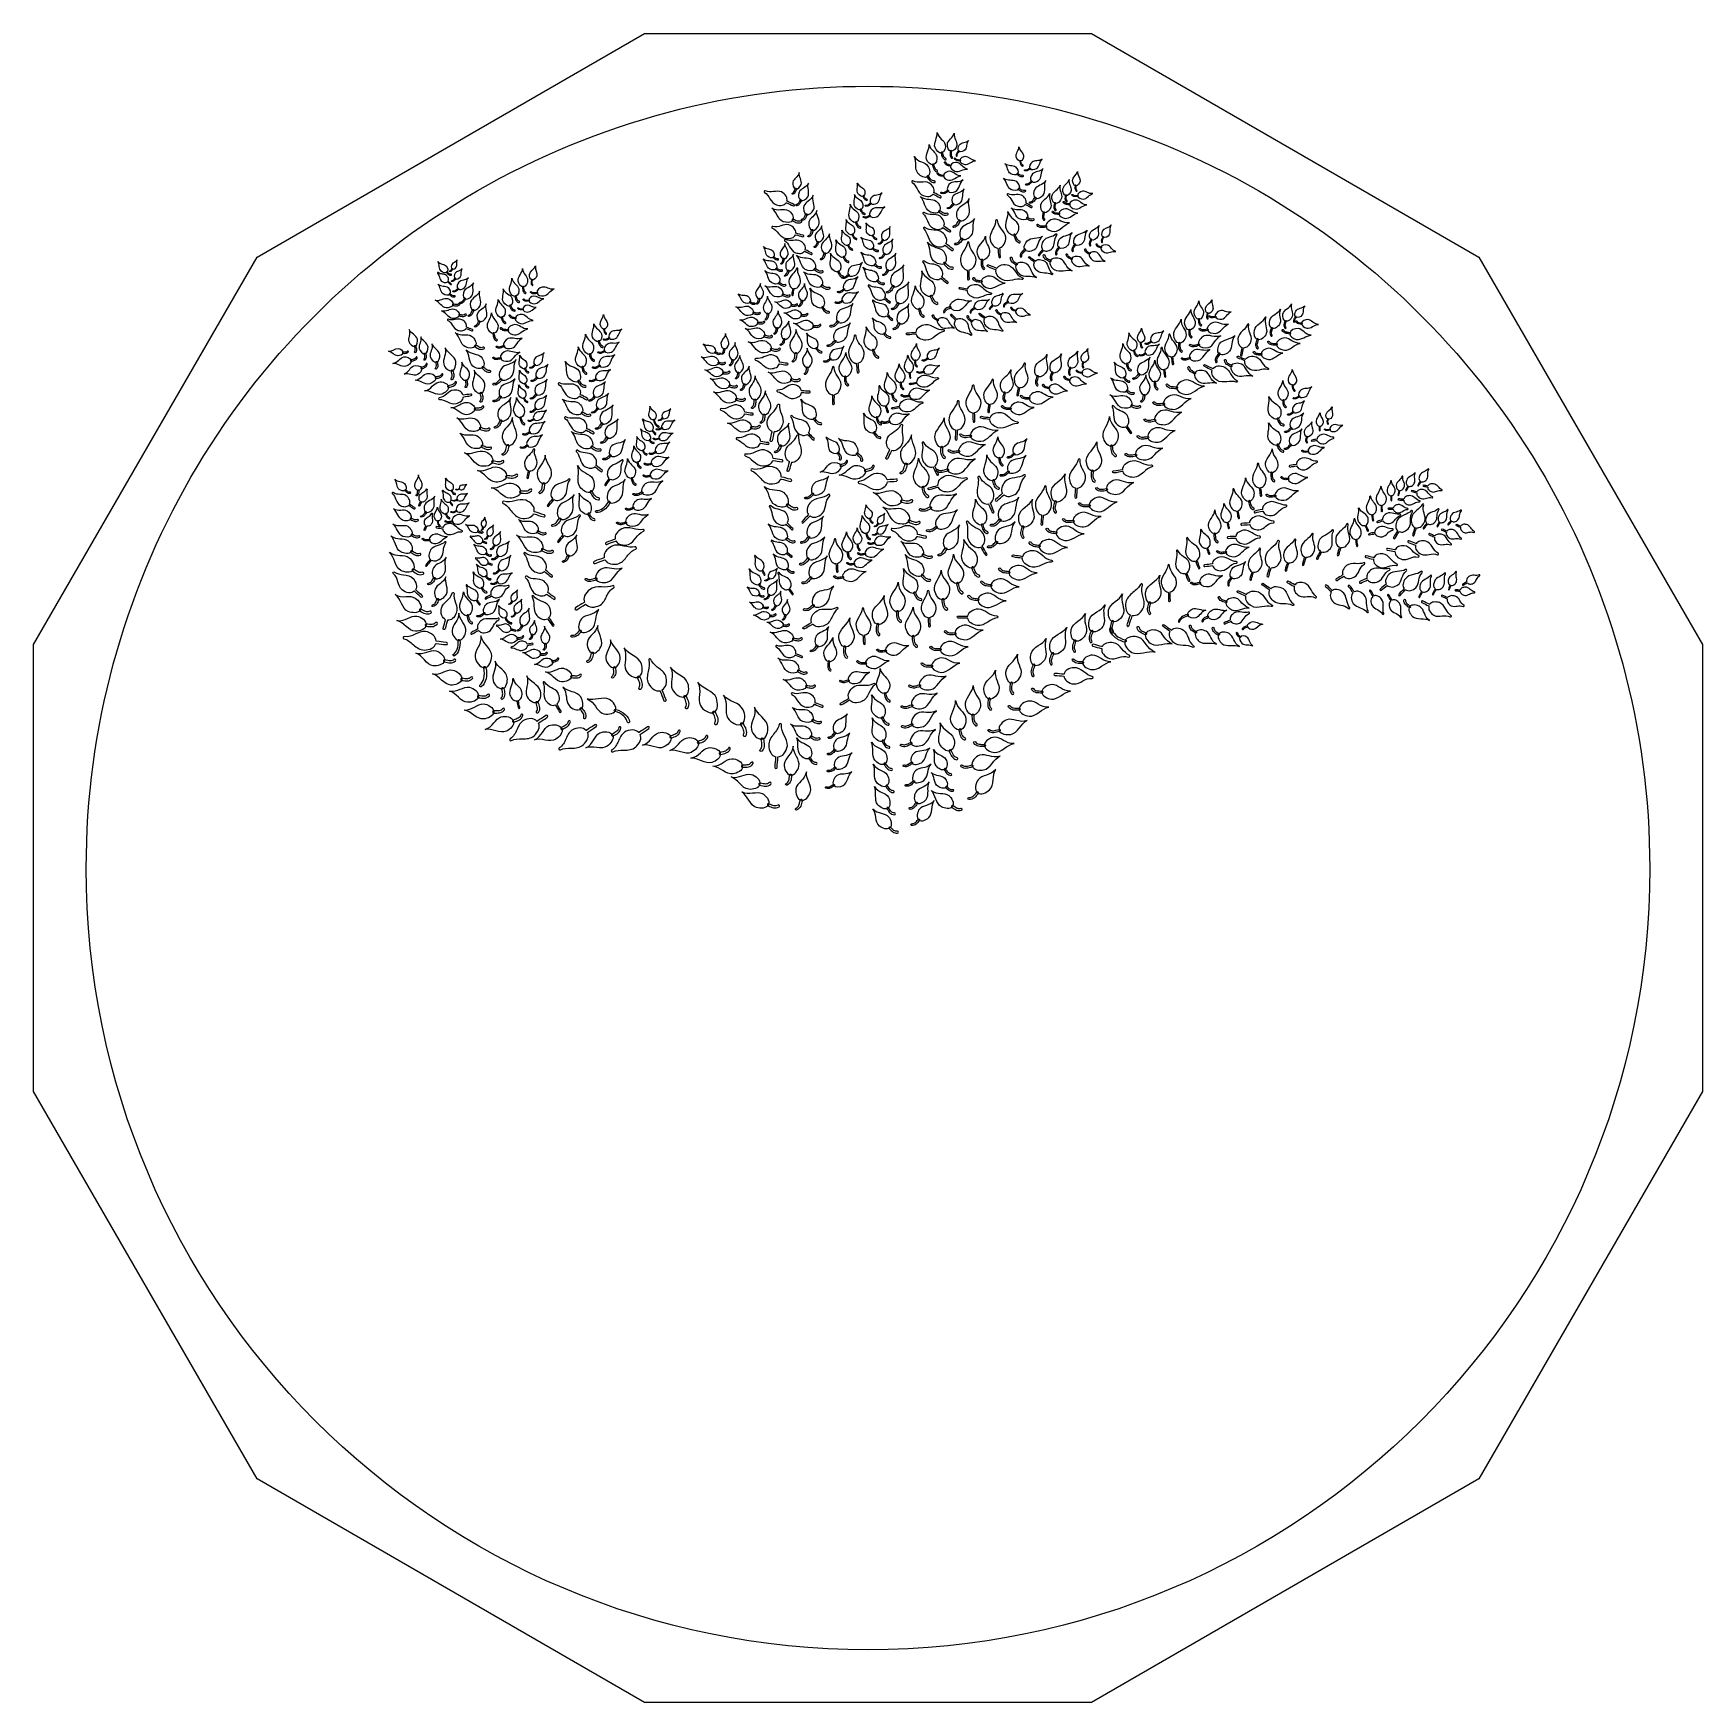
# Model space of a CAD drawing. Extents: x 5.1 to 86.3, y 5.1 to 86.3.
import ezdxf

# ---------------------------------------------------------------- set-up
doc = ezdxf.new("R2010")
doc.units = 0
doc.layers.add('View004', color=7, linetype='CONTINUOUS')

msp = doc.modelspace()

# ---------------------------------------------------------------- linework, layer by layer
at = {"layer": 'View004', "color": 7}
for p, q in [((16.003291, 75.39919), (34.831293, 86.270189)), ((34.831293, 86.270189), (56.571293, 86.270189)), ((56.571293, 86.270189), (75.399291, 75.39919)), ((5.132292, 56.571188), (16.003291, 75.39919)), ((75.399291, 75.39919), (86.270293, 56.571188)), ((5.132292, 34.830789), (5.132292, 56.571188)), ((86.270293, 56.571188), (86.270293, 34.830789)), ((16.003291, 16.002689), (5.132292, 34.830789)), ((86.270293, 34.830789), (75.399291, 16.002689)), ((34.831293, 5.132289), (16.003291, 16.002689)), ((75.399291, 16.002689), (56.571293, 5.132289)), ((56.571293, 5.132289), (34.831293, 5.132289))]:
    msp.add_line(p, q, dxfattribs=at)
at = {"layer": 'View004', "color": 1}
for p, q in [((49.274469, 80.493078), (49.274469, 80.493078)), ((49.285488, 80.458415), (49.285488, 80.458415)), ((49.734514, 80.53979), (49.734514, 80.53979)), ((49.737622, 80.571917), (49.737622, 80.571917)), ((50.11514, 80.547983), (50.11514, 80.547983)), ((50.130721, 80.567958), (50.130721, 80.567958)), ((48.860135, 79.916791), (48.860135, 79.916791)), ((48.870369, 79.881888), (48.870369, 79.881888)), ((49.704135, 79.841577), (49.704135, 79.841577)), ((49.733343, 79.832838), (49.733343, 79.832838)), ((50.164589, 80.099801), (50.164589, 80.099801)), ((50.191502, 80.096927), (50.191502, 80.096927)), ((53.105702, 80.081468), (53.105702, 80.081468)), ((53.110655, 80.056624), (53.110655, 80.056624)), ((53.575406, 79.69993), (53.575406, 79.69993)), ((53.598168, 79.714576), (53.598168, 79.714576)), ((42.18704, 78.712602), (42.18704, 78.712602)), ((42.195563, 78.740414), (42.195563, 78.740414)), ((47.827652, 79.079034), (47.827666, 79.079065)), ((48.578434, 79.335484), (48.578434, 79.335484)), ((48.604867, 79.30262), (48.604867, 79.30262)), ((49.366178, 79.355567), (49.366178, 79.355567)), ((49.396512, 79.35251), (49.396512, 79.35251)), ((52.947389, 79.455115), (52.947389, 79.455115)), ((52.971044, 79.438815), (52.971044, 79.438815)), ((53.003192, 78.715702), (53.003192, 78.715702)), ((53.649647, 79.067671), (53.649647, 79.067671)), ((53.671984, 79.088373), (53.671984, 79.088373)), ((55.793338, 78.863225), (55.793338, 78.863225)), ((55.794752, 78.888518), (55.794752, 78.888518)), ((40.651546, 78.589318), (40.651544, 78.589345)), ((42.437369, 78.154502), (42.437369, 78.154502)), ((42.452898, 78.183354), (42.452898, 78.183354)), ((45.462232, 78.379991), (45.462232, 78.379991)), ((45.475144, 78.358196), (45.475144, 78.358196)), ((45.830583, 78.002051), (45.830583, 78.002051)), ((45.851979, 78.018628), (45.851979, 78.018628)), ((49.578725, 78.611552), (49.578725, 78.611552)), ((49.607002, 78.628334), (49.607002, 78.628334)), ((49.844489, 77.964063), (49.844489, 77.964063)), ((49.865802, 77.989102), (49.865802, 77.989102)), ((52.46123, 78.451206), (52.461258, 78.451231)), ((53.031667, 78.698849), (53.031667, 78.698849)), ((53.839714, 78.26528), (53.839714, 78.26528)), ((53.860236, 78.294138), (53.860236, 78.294138)), ((54.794498, 78.003028), (54.794498, 78.003028)), ((54.800544, 78.03556), (54.800544, 78.03556)), ((55.320005, 78.383987), (55.320005, 78.383987)), ((55.323248, 78.41253), (55.323248, 78.41253)), ((55.488597, 77.966196), (55.488597, 77.966196)), ((55.518835, 77.962307), (55.518835, 77.962307)), ((55.890199, 78.369469), (55.890199, 78.369469)), ((55.917202, 78.371321), (55.917202, 78.371321)), ((42.012908, 77.212666), (42.012908, 77.212666)), ((42.051297, 77.195201), (42.051297, 77.195201)), ((42.707214, 77.470887), (42.707214, 77.470887)), ((42.721562, 77.503183), (42.721562, 77.503183)), ((45.111533, 77.11785), (45.111533, 77.11785)), ((45.124629, 77.087464), (45.124629, 77.087464)), ((45.335718, 77.722059), (45.335718, 77.722059)), ((45.348922, 77.696547), (45.348922, 77.696547)), ((45.78735, 77.402361), (45.78735, 77.402361)), ((45.81463, 77.415972), (45.81463, 77.415972)), ((48.372179, 77.546663), (48.372217, 77.546692)), ((49.137012, 77.638461), (49.137012, 77.638461)), ((49.172385, 77.615494), (49.172385, 77.615494)), ((50.146012, 77.168728), (50.146012, 77.168728)), ((50.166152, 77.20552), (50.166152, 77.20552)), ((51.941672, 77.20925), (51.941709, 77.209254)), ((53.412998, 77.306232), (53.412998, 77.306232)), ((53.442319, 77.290898), (53.442319, 77.290898)), ((54.250223, 77.555373), (54.250223, 77.555373)), ((54.257555, 77.589657), (54.257555, 77.589657)), ((54.984427, 77.50419), (54.984427, 77.50419)), ((55.017264, 77.502473), (55.017264, 77.502473)), ((41.020218, 76.849135), (41.02022, 76.849166)), ((42.994926, 76.699216), (42.994926, 76.699216)), ((43.005442, 76.733165), (43.005442, 76.733165)), ((44.93604, 76.505638), (44.93604, 76.505638)), ((44.949484, 76.480251), (44.949484, 76.480251)), ((45.918263, 76.460894), (45.918263, 76.460894)), ((45.931892, 76.43954), (45.931892, 76.43954)), ((48.403661, 76.826227), (48.403721, 76.826227)), ((50.262378, 76.277343), (50.262378, 76.277343)), ((50.287565, 76.310882), (50.287565, 76.310882)), ((52.812802, 76.506821), (52.812802, 76.506821)), ((52.82809, 76.467053), (52.82809, 76.467053)), ((54.34401, 76.88473), (54.34401, 76.88473)), ((54.385864, 76.887474), (54.385864, 76.887474)), ((54.878658, 76.51038), (54.878644, 76.510335)), ((57.136829, 76.360624), (57.136829, 76.360624)), ((57.148499, 76.383108), (57.148499, 76.383108)), ((41.644712, 76.23475), (41.64471, 76.234772)), ((43.266928, 76.129873), (43.266928, 76.129873)), ((43.275995, 76.157633), (43.275995, 76.157633)), ((43.603301, 75.574885), (43.603301, 75.574885)), ((43.614274, 75.608478), (43.614274, 75.608478)), ((44.73027, 75.989243), (44.73027, 75.989243)), ((44.743714, 75.963856), (44.743714, 75.963856)), ((45.915989, 75.829508), (45.915989, 75.829508)), ((45.938385, 75.811519), (45.938385, 75.811519)), ((46.426659, 76.22481), (46.426659, 76.22481)), ((46.441526, 76.247427), (46.441526, 76.247427)), ((46.504117, 75.542542), (46.504117, 75.542542)), ((46.521137, 75.567836), (46.521137, 75.567836)), ((50.571442, 76.138826), (50.571464, 76.138831)), ((53.335321, 75.74585), (53.335321, 75.74585)), ((53.363636, 75.772303), (53.363636, 75.772303)), ((54.982091, 75.854065), (54.982091, 75.854065)), ((55.002847, 75.882319), (55.002847, 75.882319)), ((55.763501, 75.991128), (55.763501, 75.991128)), ((55.782365, 76.018312), (55.782365, 76.018312)), ((56.46612, 75.563243), (56.46612, 75.563243)), ((56.492098, 75.547286), (56.492098, 75.547286)), ((56.55215, 76.234755), (56.55215, 76.234755)), ((56.563804, 76.261011), (56.563804, 76.261011)), ((57.022516, 75.870615), (57.022516, 75.870615)), ((57.0479, 75.861222), (57.0479, 75.861222)), ((25.215232, 74.672039), (25.215232, 74.672039)), ((25.232779, 74.654828), (25.232779, 74.654828)), ((25.495351, 74.821307), (25.495351, 74.821307)), ((25.505197, 74.836094), (25.505197, 74.836094)), ((41.094233, 75.411125), (41.094233, 75.411125)), ((41.113206, 75.394339), (41.113206, 75.394339)), ((41.225774, 74.84272), (41.225774, 74.84272)), ((41.250154, 74.827526), (41.250154, 74.827526)), ((41.597669, 75.312042), (41.597669, 75.312042)), ((41.60238, 75.338695), (41.60238, 75.338695)), ((41.83366, 74.728596), (41.83366, 74.728596)), ((41.84468, 74.757022), (41.84468, 74.757022)), ((42.258612, 74.865436), (42.258638, 74.865462)), ((43.08189, 74.829607), (43.08189, 74.829607)), ((43.115781, 74.808038), (43.115781, 74.808038)), ((44.247045, 74.713076), (44.247045, 74.713076)), ((44.263505, 74.682121), (44.263505, 74.682121)), ((44.507976, 75.423209), (44.507976, 75.423209)), ((44.524291, 75.394422), (44.524291, 75.394422)), ((46.010907, 75.03974), (46.010907, 75.03974)), ((46.037286, 75.019765), (46.037286, 75.019765)), ((46.667847, 74.75722), (46.667847, 74.75722)), ((46.684089, 74.78581), (46.684089, 74.78581)), ((48.364033, 75.19745), (48.364025, 75.197461)), ((49.388165, 75.126299), (49.388165, 75.126299)), ((49.420966, 75.092297), (49.420966, 75.092297)), ((51.251285, 75.244313), (51.251285, 75.244313)), ((51.253607, 75.286854), (51.253607, 75.286854)), ((52.908776, 75.039066), (52.908776, 75.039066)), ((52.941821, 75.013235), (52.941821, 75.013235)), ((54.553175, 75.207401), (54.553175, 75.207401)), ((54.589925, 75.187185), (54.589925, 75.187185)), ((55.597884, 75.312376), (55.597884, 75.312376)), ((55.627123, 75.297334), (55.627123, 75.297334)), ((24.778514, 74.640853), (24.778527, 74.640882)), ((25.633622, 74.348068), (25.633622, 74.348068)), ((25.647314, 74.364797), (25.647314, 74.364797)), ((25.772641, 73.850947), (25.772641, 73.850947)), ((25.79223, 73.868625), (25.79223, 73.868625)), ((28.935687, 73.97473), (28.935687, 73.97473)), ((28.939293, 73.942655), (28.939293, 73.942655)), ((29.367229, 74.284121), (29.367229, 74.284121)), ((29.371312, 74.309122), (29.371312, 74.309122)), ((41.3618, 74.159825), (41.3618, 74.159825)), ((41.388655, 74.140496), (41.388655, 74.140496)), ((43.422806, 74.026895), (43.422806, 74.026895)), ((43.456696, 74.005326), (43.456696, 74.005326)), ((44.562384, 73.843378), (44.562384, 73.843378)), ((44.754005, 74.517615), (44.754005, 74.517615)), ((44.780253, 74.53742), (44.780253, 74.53742)), ((45.706002, 74.023526), (45.705986, 74.023557)), ((46.134837, 74.259192), (46.134837, 74.259192)), ((46.162207, 74.237282), (46.162207, 74.237282)), ((46.925497, 73.972969), (46.925497, 73.972969)), ((46.94722, 74.008849), (46.94722, 74.008849)), ((51.20584, 74.204245), (51.20584, 74.204245)), ((51.247333, 74.198113), (51.247333, 74.198113)), ((53.234476, 74.327228), (53.23448, 74.327233)), ((54.668862, 74.548612), (54.668865, 74.548702)), ((25.348334, 73.60608), (25.348334, 73.60608)), ((25.370237, 73.590099), (25.370237, 73.590099)), ((25.499136, 73.085618), (25.499136, 73.085618)), ((25.530988, 73.080393), (25.530988, 73.080393)), ((26.109316, 73.368848), (26.109316, 73.368848)), ((26.126725, 73.395026), (26.126725, 73.395026)), ((28.294786, 73.051538), (28.294786, 73.051538)), ((28.559233, 73.517069), (28.559233, 73.517069)), ((28.56826, 73.486079), (28.56826, 73.486079)), ((29.212238, 73.283097), (29.212238, 73.283097)), ((29.238616, 73.284186), (29.238616, 73.284186)), ((29.614023, 73.658903), (29.614023, 73.658903)), ((29.644219, 73.66311), (29.644219, 73.66311)), ((39.940615, 73.215137), (39.940615, 73.215137)), ((39.962501, 73.202381), (39.962501, 73.202381)), ((40.408357, 73.365944), (40.408357, 73.365944)), ((40.412874, 73.392631), (40.412874, 73.392631)), ((41.523828, 73.57628), (41.523828, 73.57628)), ((41.556429, 73.563384), (41.556429, 73.563384)), ((41.944575, 73.055268), (41.944575, 73.055268)), ((41.973459, 73.051718), (41.973459, 73.051718)), ((42.493229, 73.273127), (42.493229, 73.273127)), ((42.500356, 73.302769), (42.500356, 73.302769)), ((44.450054, 73.2505), (44.450054, 73.2505)), ((44.479872, 73.26436), (44.479872, 73.26436)), ((44.536135, 73.823573), (44.536135, 73.823573)), ((45.919347, 73.282795), (45.919418, 73.282818)), ((47.165445, 73.151673), (47.165445, 73.151673)), ((47.187168, 73.187553), (47.187168, 73.187553)), ((48.749433, 73.533851), (48.749433, 73.533851)), ((48.769563, 73.49111), (48.769563, 73.49111)), ((51.708733, 73.609382), (51.70876, 73.609405)), ((52.263255, 73.623342), (52.263279, 73.623373)), ((52.500059, 73.218633), (52.500059, 73.218633)), ((52.524795, 73.235509), (52.524795, 73.235509)), ((25.266052, 72.358702), (25.266076, 72.358786)), ((25.804463, 72.573943), (25.804463, 72.573943)), ((25.836314, 72.568718), (25.836314, 72.568718)), ((26.503971, 72.811815), (26.503971, 72.811815)), ((26.518146, 72.843955), (26.518146, 72.843955)), ((26.807935, 72.2671), (26.807935, 72.2671)), ((26.822664, 72.296499), (26.822664, 72.296499)), ((27.897845, 72.489724), (27.897845, 72.489724)), ((27.906872, 72.458735), (27.906872, 72.458735)), ((28.309808, 73.022969), (28.309808, 73.022969)), ((28.558577, 72.423968), (28.558577, 72.423968)), ((28.589377, 72.417667), (28.589377, 72.417667)), ((28.921207, 72.863836), (28.921207, 72.863836)), ((28.944959, 72.864816), (28.944959, 72.864816)), ((40.097065, 72.688724), (40.097065, 72.688724)), ((40.128308, 72.680619), (40.128308, 72.680619)), ((40.832624, 72.64527), (40.832624, 72.64527)), ((40.834433, 72.675704), (40.834433, 72.675704)), ((42.434186, 72.5678), (42.434186, 72.5678)), ((42.464991, 72.565805), (42.464991, 72.565805)), ((43.464096, 72.978086), (43.464096, 72.978086)), ((43.488856, 72.946451), (43.488856, 72.946451)), ((44.237719, 72.246972), (44.237719, 72.246972)), ((44.267114, 72.276892), (44.267114, 72.276892)), ((48.188594, 72.898605), (48.188594, 72.898605)), ((48.199687, 72.858328), (48.199687, 72.858328)), ((49.083572, 72.337426), (49.083572, 72.337426)), ((49.111962, 72.320836), (49.111962, 72.320836)), ((49.700356, 72.952723), (49.700356, 72.952723)), ((49.736377, 72.967377), (49.736377, 72.967377)), ((50.742741, 72.277557), (50.742741, 72.277557)), ((50.768779, 72.257476), (50.768779, 72.257476)), ((50.879481, 72.919251), (50.879481, 72.919251)), ((50.904217, 72.936127), (50.904217, 72.936127)), ((52.15563, 72.60467), (52.15563, 72.60467)), ((52.181608, 72.588713), (52.181608, 72.588713)), ((52.874978, 72.788792), (52.874978, 72.788792)), ((52.900362, 72.779399), (52.900362, 72.779399)), ((61.784315, 72.40068), (61.784315, 72.40068)), ((61.78725, 72.368536), (61.78725, 72.368536)), ((62.211437, 72.656977), (62.211437, 72.656977)), ((62.21746, 72.681583), (62.21746, 72.681583)), ((62.578732, 72.503924), (62.578732, 72.503924)), ((62.607382, 72.510004), (62.607382, 72.510004)), ((65.993267, 72.274922), (65.993267, 72.274922)), ((66.00144, 72.306147), (66.00144, 72.306147)), ((66.495362, 72.480676), (66.495362, 72.480676)), ((66.509395, 72.501767), (66.509395, 72.501767)), ((27.495102, 71.710844), (27.495102, 71.710844)), ((27.501903, 71.675113), (27.501903, 71.675113)), ((28.190559, 71.848991), (28.190559, 71.848991)), ((28.22567, 71.847925), (28.22567, 71.847925)), ((32.873837, 71.920962), (32.873837, 71.920962)), ((32.877297, 71.895867), (32.877297, 71.895867)), ((33.119297, 71.460796), (33.119297, 71.460796)), ((33.142756, 71.474297), (33.142756, 71.474297)), ((40.319266, 72.197783), (40.319266, 72.197783)), ((40.351435, 72.195128), (40.351435, 72.195128)), ((40.640508, 71.57202), (40.640508, 71.57202)), ((40.675431, 71.561856), (40.675431, 71.561856)), ((41.274943, 71.936763), (41.274943, 71.936763)), ((41.279738, 71.966871), (41.279738, 71.966871)), ((41.643704, 71.431787), (41.643704, 71.431787)), ((43.012141, 72.030065), (43.012141, 72.030065)), ((43.047111, 72.027572), (43.047111, 72.027572)), ((45.062221, 71.605029), (45.062259, 71.605039)), ((46.477434, 71.698405), (46.477434, 71.698405)), ((46.500926, 71.67238), (46.500926, 71.67238)), ((47.220659, 72.162474), (47.220659, 72.162474)), ((47.240444, 72.195155), (47.240444, 72.195155)), ((49.411679, 71.82336), (49.411666, 71.823433)), ((50.736638, 71.596107), (50.736656, 71.596138)), ((52.251074, 71.798777), (52.251076, 71.798869)), ((60.346882, 71.651383), (60.346883, 71.651397)), ((61.327678, 71.879032), (61.327678, 71.879032)), ((61.328394, 71.842667), (61.328394, 71.842667)), ((62.196641, 71.865844), (62.196641, 71.865844)), ((62.233897, 71.872144), (62.233897, 71.872144)), ((64.182278, 72.146836), (64.182279, 72.146858)), ((64.647831, 71.423006), (64.647831, 71.423006)), ((65.34067, 71.931326), (65.34067, 71.931326)), ((65.352365, 71.965767), (65.352365, 71.965767)), ((66.200919, 71.694471), (66.200919, 71.694471)), ((66.238096, 71.687724), (66.238096, 71.687724)), ((66.777248, 72.164562), (66.777248, 72.164562)), ((66.806259, 72.160535), (66.806259, 72.160535)), ((23.072323, 70.747878), (23.072323, 70.747878)), ((23.097639, 70.746977), (23.097639, 70.746977)), ((23.678815, 71.099988), (23.678815, 71.099988)), ((23.686791, 71.070563), (23.686791, 71.070563)), ((24.166634, 70.734224), (24.166634, 70.734224)), ((24.171719, 70.704163), (24.171719, 70.704163)), ((26.583813, 71.091758), (26.583813, 71.091758)), ((26.62082, 71.071529), (26.62082, 71.071529)), ((27.993301, 71.064297), (27.993301, 71.064297)), ((28.026477, 71.075842), (28.026477, 71.075842)), ((32.176004, 70.701339), (32.176004, 70.701339)), ((32.187023, 70.666676), (32.187023, 70.666676)), ((32.604224, 71.318769), (32.604224, 71.318769)), ((32.615573, 71.288552), (32.615573, 71.288552)), ((32.886628, 70.823635), (32.886628, 70.823635)), ((32.913943, 70.837178), (32.913943, 70.837178)), ((38.249832, 70.781378), (38.249832, 70.781378)), ((38.271719, 70.768622), (38.271719, 70.768622)), ((38.717575, 70.932186), (38.717575, 70.932186)), ((38.722092, 70.958873), (38.722092, 70.958873)), ((40.952188, 70.921979), (40.952188, 70.921979)), ((40.993238, 70.912302), (40.993238, 70.912302)), ((41.633009, 71.400693), (41.633009, 71.400693)), ((42.198011, 70.712187), (42.198011, 70.712187)), ((42.201652, 70.753972), (42.201652, 70.753972)), ((43.173512, 70.984275), (43.173512, 70.984275)), ((43.193064, 70.959294), (43.193064, 70.959294)), ((44.101436, 71.305302), (44.101436, 71.305302)), ((44.130831, 71.335222), (44.130831, 71.335222)), ((45.933352, 70.902605), (45.933352, 70.902605)), ((45.948639, 70.862838), (45.948639, 70.862838)), ((47.628893, 70.606764), (47.628952, 70.606743)), ((58.618291, 70.871554), (58.618291, 70.871554)), ((58.629639, 70.841337), (58.629639, 70.841337)), ((58.961512, 71.257198), (58.961512, 71.257198)), ((58.962225, 71.231876), (58.962225, 71.231876)), ((59.183804, 70.702371), (59.183804, 70.702371)), ((59.209922, 70.716588), (59.209922, 70.716588)), ((59.458957, 71.284878), (59.458957, 71.284878)), ((59.48284, 71.301832), (59.48284, 71.301832)), ((59.969692, 71.000405), (59.969704, 71.000448)), ((60.835204, 71.246901), (60.835204, 71.246901)), ((60.835885, 71.204731), (60.835885, 71.204731)), ((61.771142, 71.136323), (61.771142, 71.136323)), ((61.810894, 71.148756), (61.810894, 71.148756)), ((62.7767, 70.690764), (62.7767, 70.690764)), ((62.801156, 70.725125), (62.801156, 70.725125)), ((64.636982, 71.38225), (64.636982, 71.38225)), ((64.807319, 70.673074), (64.807319, 70.673074)), ((64.845385, 70.671831), (64.845385, 70.671831)), ((65.552668, 71.153154), (65.552668, 71.153154)), ((65.59428, 71.151326), (65.59428, 71.151326)), ((23.458923, 70.357846), (23.458923, 70.357846)), ((23.490288, 70.365463), (23.490288, 70.365463)), ((23.973144, 69.985579), (23.973144, 69.985579)), ((24.00275, 69.998438), (24.00275, 69.998438)), ((24.725064, 70.326336), (24.725064, 70.326336)), ((24.730329, 70.293878), (24.730329, 70.293878)), ((25.477076, 69.912556), (25.477076, 69.912556)), ((25.485814, 69.871533), (25.485814, 69.871533)), ((26.942082, 70.056196), (26.942082, 70.056196)), ((26.973391, 70.027937), (26.973391, 70.027937)), ((27.836772, 70.485274), (27.836772, 70.485274)), ((27.87114, 70.492536), (27.87114, 70.492536)), ((29.0192, 69.992639), (29.0192, 69.992639)), ((29.030854, 69.970147), (29.030854, 69.970147)), ((29.502046, 70.158021), (29.502046, 70.158021)), ((29.520361, 70.177949), (29.520361, 70.177949)), ((31.812087, 70.077703), (31.812087, 70.077703)), ((31.822321, 70.0428), (31.822321, 70.0428)), ((32.649516, 70.11775), (32.649516, 70.11775)), ((32.677793, 70.134532), (32.677793, 70.134532)), ((38.406282, 70.254968), (38.406282, 70.254968)), ((38.437525, 70.246863), (38.437525, 70.246863)), ((39.124416, 70.395816), (39.124416, 70.395816)), ((39.131288, 70.425518), (39.131288, 70.425518)), ((39.410706, 69.801947), (39.410706, 69.801947)), ((40.205897, 70.42477), (40.20585, 70.424758)), ((42.747428, 70.025323), (42.747428, 70.025323)), ((42.750352, 70.058875), (42.750352, 70.058875)), ((43.868501, 70.446835), (43.868501, 70.446835)), ((43.894595, 70.466844), (43.894595, 70.466844)), ((44.010695, 70.07504), (44.010717, 70.075045)), ((47.999377, 70.387867), (47.999377, 70.387867)), ((47.999709, 70.357925), (47.999709, 70.357925)), ((48.396737, 69.820226), (48.396737, 69.820226)), ((48.425973, 69.828869), (48.425973, 69.828869)), ((48.600748, 70.470387), (48.600748, 70.470387)), ((48.622638, 70.486306), (48.622638, 70.486306)), ((53.326768, 70.239722), (53.326775, 70.239685)), ((54.679753, 69.808959), (54.679753, 69.808959)), ((55.534488, 70.000498), (55.534488, 70.000498)), ((55.54521, 70.030942), (55.54521, 70.030942)), ((56.095631, 69.779015), (56.095631, 69.779015)), ((56.1625, 70.276912), (56.1625, 70.276912)), ((56.168524, 70.301518), (56.168524, 70.301518)), ((58.280058, 70.232135), (58.280058, 70.232135)), ((58.290385, 70.19726), (58.290385, 70.19726)), ((61.334703, 70.484719), (61.334703, 70.484719)), ((61.370922, 70.496496), (61.370922, 70.496496)), ((63.349948, 70.100417), (63.349948, 70.100417)), ((63.386082, 70.079699), (63.386082, 70.079699)), ((65.169076, 69.943633), (65.169073, 69.943654)), ((24.657255, 69.525664), (24.657255, 69.525664)), ((24.692837, 69.533206), (24.692837, 69.533206)), ((25.266993, 69.09195), (25.266993, 69.09195)), ((25.307744, 69.102817), (25.307744, 69.102817)), ((26.169329, 69.43058), (26.169329, 69.43058)), ((26.174593, 69.398122), (26.174593, 69.398122)), ((27.862046, 69.450551), (27.862046, 69.450551)), ((27.891513, 69.482922), (27.891513, 69.482922)), ((29.013971, 69.264977), (29.013971, 69.264977)), ((29.025625, 69.242484), (29.025625, 69.242484)), ((29.608103, 69.533227), (29.608103, 69.533227)), ((29.629609, 69.554837), (29.629609, 69.554837)), ((30.64816, 69.259448), (30.648175, 69.259474)), ((31.60421, 69.386377), (31.60421, 69.386377)), ((31.630643, 69.353513), (31.630643, 69.353513)), ((32.474983, 69.459936), (32.474983, 69.459936)), ((32.501573, 69.474849), (32.501573, 69.474849)), ((38.628484, 69.764025), (38.628484, 69.764025)), ((38.660652, 69.76137), (38.660652, 69.76137)), ((38.93954, 69.140232), (38.93954, 69.140232)), ((38.974463, 69.130068), (38.974463, 69.130068)), ((39.405911, 69.77184), (39.405911, 69.77184)), ((39.70032, 69.204258), (39.70032, 69.204258)), ((39.711015, 69.235352), (39.711015, 69.235352)), ((41.930539, 69.440655), (41.930539, 69.440655)), ((41.971589, 69.430978), (41.971589, 69.430978)), ((44.594104, 69.6058), (44.594104, 69.6058)), ((44.596574, 69.563267), (44.596574, 69.563267)), ((46.24109, 69.132266), (46.241073, 69.132239)), ((47.280862, 69.312916), (47.280862, 69.312916)), ((47.286139, 69.279991), (47.286139, 69.279991)), ((49.127201, 69.504901), (49.127151, 69.504949)), ((50.808749, 69.173976), (50.808793, 69.173974)), ((51.762748, 69.454637), (51.762771, 69.454646)), ((53.954643, 69.584049), (53.954643, 69.584049)), ((53.967761, 69.624132), (53.967761, 69.624132)), ((54.491748, 69.034945), (54.491748, 69.034945)), ((54.523715, 69.027242), (54.523715, 69.027242)), ((54.666669, 69.775021), (54.666669, 69.775021)), ((55.490688, 69.424405), (55.490688, 69.424405)), ((55.519702, 69.415043), (55.519702, 69.415043)), ((56.122517, 69.77589), (56.122517, 69.77589)), ((58.139807, 69.55765), (58.139807, 69.55765)), ((58.159431, 69.532023), (58.159431, 69.532023)), ((58.876044, 69.697236), (58.876044, 69.697236)), ((58.897631, 69.725498), (58.897631, 69.725498)), ((59.641006, 69.361138), (59.641006, 69.361138)), ((59.644184, 69.323362), (59.644184, 69.323362)), ((60.695216, 69.048556), (60.695216, 69.048556)), ((60.744392, 69.047025), (60.744392, 69.047025)), ((61.581689, 69.757863), (61.581689, 69.757863)), ((61.617822, 69.737145), (61.617822, 69.737145)), ((63.650912, 69.333584), (63.650955, 69.3336)), ((66.341032, 69.185383), (66.341032, 69.185383)), ((66.344051, 69.157652), (66.344051, 69.157652)), ((24.829134, 68.509344), (24.829138, 68.509352)), ((26.886115, 68.822463), (26.886115, 68.822463)), ((26.894853, 68.781439), (26.894853, 68.781439)), ((27.837944, 68.602785), (27.837944, 68.602785)), ((27.865802, 68.632007), (27.865802, 68.632007)), ((28.969976, 68.555197), (28.969976, 68.555197)), ((28.98163, 68.532704), (28.98163, 68.532704)), ((29.572844, 68.711993), (29.572844, 68.711993)), ((29.59422, 68.736979), (29.59422, 68.736979)), ((32.409315, 68.60822), (32.409315, 68.60822)), ((32.430628, 68.633259), (32.430628, 68.633259)), ((39.261405, 68.488221), (39.261405, 68.488221)), ((39.302455, 68.478544), (39.302455, 68.478544)), ((40.21312, 68.455683), (40.21312, 68.455683)), ((40.216761, 68.497468), (40.216761, 68.497468)), ((41.267155, 68.886712), (41.267123, 68.886734)), ((41.367589, 68.254851), (41.36753, 68.254855)), ((46.861751, 68.767867), (46.861751, 68.767867)), ((46.873604, 68.730828), (46.873604, 68.730828)), ((47.695362, 68.655158), (47.695362, 68.655158)), ((47.732303, 68.661931), (47.732303, 68.661931)), ((48.367686, 68.325478), (48.367727, 68.325515)), ((50.081374, 68.415748), (50.081374, 68.415789)), ((52.337891, 68.788148), (52.337891, 68.788148)), ((52.34576, 68.829583), (52.34576, 68.829583)), ((53.534485, 68.530508), (53.534485, 68.530508)), ((53.576407, 68.52916), (53.576407, 68.52916)), ((57.577093, 68.169994), (57.577109, 68.170023)), ((58.254035, 68.908913), (58.254035, 68.908913)), ((58.284104, 68.88845), (58.284104, 68.88845)), ((58.476907, 68.189324), (58.476907, 68.189324)), ((58.516093, 68.17373), (58.516093, 68.17373)), ((59.126347, 68.689116), (59.126347, 68.689116)), ((59.13231, 68.724175), (59.13231, 68.724175)), ((60.070664, 68.254018), (60.070664, 68.254018)), ((60.119546, 68.259595), (60.119546, 68.259595)), ((65.885407, 68.456502), (65.885407, 68.456502)), ((65.889167, 68.421967), (65.889167, 68.421967)), ((66.654824, 68.621896), (66.654824, 68.621896)), ((66.678338, 68.636902), (66.678338, 68.636902)), ((26.559188, 68.011022), (26.559188, 68.011022)), ((26.601354, 68.011904), (26.601354, 68.011904)), ((27.861803, 67.438219), (27.861803, 67.438219)), ((27.882044, 67.477032), (27.882044, 67.477032)), ((28.805071, 67.617485), (28.805071, 67.617485)), ((28.815305, 67.582583), (28.815305, 67.582583)), ((29.454757, 67.514261), (29.454757, 67.514261)), ((29.478504, 67.528207), (29.478504, 67.528207)), ((29.549454, 68.023805), (29.549454, 68.023805)), ((29.57096, 68.045414), (29.57096, 68.045414)), ((30.955374, 67.606864), (30.955389, 67.60689)), ((31.769473, 67.843095), (31.769473, 67.843095)), ((31.806058, 67.822111), (31.806058, 67.822111)), ((32.559464, 68.029993), (32.559464, 68.029993)), ((32.580777, 68.055032), (32.580777, 68.055032)), ((34.737158, 67.520547), (34.73722, 67.520603)), ((35.289109, 67.501862), (35.2891, 67.501859)), ((35.298001, 67.47859), (35.298001, 67.47859)), ((35.718597, 67.56442), (35.718597, 67.56442)), ((35.734343, 67.579231), (35.734343, 67.579231)), ((38.515115, 67.991012), (38.515068, 67.991)), ((40.65702, 67.727517), (40.65702, 67.727517)), ((40.662486, 67.769103), (40.662486, 67.769103)), ((41.946646, 67.673436), (41.946671, 67.673398)), ((43.06414, 67.563228), (43.06414, 67.563228)), ((43.090581, 67.531062), (43.090581, 67.531062)), ((46.117077, 67.626606), (46.117077, 67.626606)), ((46.12893, 67.589567), (46.12893, 67.589567)), ((46.730918, 67.3999), (46.730918, 67.3999)), ((46.767, 67.410319), (46.767, 67.410319)), ((52.614304, 68.029602), (52.614304, 68.029602)), ((52.656216, 68.027994), (52.656216, 68.027994)), ((59.640507, 67.465383), (59.640507, 67.465383)), ((59.688964, 67.475666), (59.688964, 67.475666)), ((65.605728, 67.567551), (65.605728, 67.567551)), ((65.62471, 67.530149), (65.62471, 67.530149)), ((66.364529, 67.859845), (66.364529, 67.859845)), ((66.385948, 67.877716), (66.385948, 67.877716)), ((67.668689, 67.823271), (67.668701, 67.823263)), ((68.056355, 67.517382), (68.056355, 67.517382)), ((68.061698, 67.539498), (68.061698, 67.539498)), ((26.813908, 67.0871), (26.813908, 67.0871)), ((26.856475, 67.072448), (26.856475, 67.072448)), ((29.253999, 66.875844), (29.253999, 66.875844)), ((29.282353, 66.892496), (29.282353, 66.892496)), ((32.772245, 67.297187), (32.772245, 67.297187)), ((32.794165, 67.328593), (32.794165, 67.328593)), ((33.016974, 66.615032), (33.016974, 66.615032)), ((33.038894, 66.646439), (33.038894, 66.646439)), ((35.540369, 66.576714), (35.540369, 66.576714)), ((35.56568, 66.584169), (35.56568, 66.584169)), ((35.681731, 67.086604), (35.681731, 67.086604)), ((35.705209, 67.098647), (35.705209, 67.098647)), ((39.289044, 66.576632), (39.28904, 66.576686)), ((39.990558, 67.116178), (39.990558, 67.116178)), ((40.03251, 67.111845), (40.03251, 67.111845)), ((42.299862, 66.76125), (42.299799, 66.761259)), ((45.986453, 66.893921), (45.986453, 66.893921)), ((46.008256, 66.861719), (46.008256, 66.861719)), ((47.364498, 67.265354), (47.364496, 67.265354)), ((50.679279, 66.695314), (50.679279, 66.695314)), ((50.728428, 66.701496), (50.728428, 66.701496)), ((52.999494, 67.333929), (52.999502, 67.333946)), ((59.299297, 66.631415), (59.299297, 66.631415)), ((59.347808, 66.639618), (59.347808, 66.639618)), ((66.270187, 67.076255), (66.270187, 67.076255)), ((66.294217, 67.10083), (66.294217, 67.10083)), ((67.034406, 66.651657), (67.034406, 66.651657)), ((67.040957, 66.678771), (67.040957, 66.678771)), ((68.147698, 67.012249), (68.147698, 67.012249)), ((68.171141, 67.017814), (68.171141, 67.017814)), ((68.352503, 66.617372), (68.352551, 66.617371)), ((26.898112, 66.221643), (26.898112, 66.221643)), ((26.938741, 66.202256), (26.938741, 66.202256)), ((28.193615, 66.231131), (28.193615, 66.231131)), ((28.205633, 66.279187), (28.205633, 66.279187)), ((29.13531, 66.232518), (29.13531, 66.232518)), ((29.163664, 66.24917), (29.163664, 66.24917)), ((29.469308, 66.071081), (29.469338, 66.071107)), ((31.515017, 65.996846), (31.515016, 65.996902)), ((32.242655, 66.186436), (32.242655, 66.186436)), ((32.280756, 66.162246), (32.280756, 66.162246)), ((33.177709, 65.749327), (33.177709, 65.749327)), ((33.206336, 65.77477), (33.206336, 65.77477)), ((34.751413, 66.012503), (34.751413, 66.012503)), ((34.764439, 65.988913), (34.764439, 65.988913)), ((35.06412, 66.512208), (35.06412, 66.512208)), ((35.08153, 66.493806), (35.08153, 66.493806)), ((35.375066, 65.923419), (35.375066, 65.923419)), ((35.401514, 65.938583), (35.401514, 65.938583)), ((39.697381, 65.777962), (39.697414, 65.777975)), ((41.454507, 66.228334), (41.454507, 66.228334)), ((41.472315, 66.26631), (41.472315, 66.26631)), ((44.228156, 65.902632), (44.228156, 65.902632)), ((44.247005, 65.873198), (44.247005, 65.873198)), ((45.148838, 65.8693), (45.148838, 65.8693)), ((45.179435, 65.840443), (45.179435, 65.840443)), ((48.346751, 66.403621), (48.346726, 66.403606)), ((49.28469, 66.193426), (49.28469, 66.193426)), ((49.284891, 66.141747), (49.284891, 66.141747)), ((50.112079, 65.950631), (50.112079, 65.950631)), ((50.159408, 65.958553), (50.159408, 65.958553)), ((52.796179, 65.830194), (52.796179, 65.830194)), ((52.821327, 65.854467), (52.821327, 65.854467)), ((57.529274, 66.25583), (57.529274, 66.25583)), ((57.537181, 66.204759), (57.537181, 66.204759)), ((58.705851, 65.768828), (58.705851, 65.768828)), ((58.754361, 65.77703), (58.754361, 65.77703)), ((65.592098, 66.297592), (65.592098, 66.297592)), ((65.61108, 66.26019), (65.61108, 66.26019)), ((66.245546, 66.269083), (66.245546, 66.269083)), ((66.267667, 66.295389), (66.267667, 66.295389)), ((67.093373, 65.955946), (67.093373, 65.955946)), ((67.122655, 65.960272), (67.122655, 65.960272)), ((27.407808, 65.45677), (27.407808, 65.45677)), ((27.458196, 65.445288), (27.458196, 65.445288)), ((33.783198, 65.54052), (33.783223, 65.540485)), ((34.488451, 65.433928), (34.488451, 65.433928)), ((34.497176, 65.405383), (34.497176, 65.405383)), ((35.165764, 65.350242), (35.165764, 65.350242)), ((35.197488, 65.35889), (35.197488, 65.35889)), ((40.006936, 65.056524), (40.006938, 65.056614)), ((44.344736, 65.241474), (44.344736, 65.241474)), ((44.379511, 65.255632), (44.379511, 65.255632)), ((45.529155, 65.002819), (45.529155, 65.002819)), ((45.574295, 65.014416), (45.574295, 65.014416)), ((47.552674, 65.334566), (47.552674, 65.334566)), ((47.566299, 65.384417), (47.566299, 65.384417)), ((49.56486, 65.051068), (49.56486, 65.051068)), ((49.614328, 65.066025), (49.614328, 65.066025)), ((52.088064, 65.646728), (52.088064, 65.646728)), ((52.094322, 65.609707), (52.094322, 65.609707)), ((52.523862, 64.951113), (52.523862, 64.951113)), ((52.556941, 64.977089), (52.556941, 64.977089)), ((55.963173, 65.587167), (55.963181, 65.58718)), ((56.612012, 64.990226), (56.612012, 64.990226)), ((56.615211, 65.041807), (56.615211, 65.041807)), ((59.533926, 65.247884), (59.533909, 65.247939)), ((64.650976, 65.375947), (64.651, 65.375992)), ((65.313308, 64.946007), (65.313308, 64.946007)), ((67.550618, 65.453278), (67.550599, 65.453237)), ((72.952929, 65.102289), (72.952988, 65.102284)), ((24.257152, 64.121485), (24.257063, 64.121488)), ((25.830237, 64.126054), (25.830237, 64.126054)), ((25.84409, 64.132793), (25.84409, 64.132793)), ((28.085985, 64.73617), (28.085985, 64.73617)), ((28.137314, 64.730157), (28.137314, 64.730157)), ((29.935252, 64.382648), (29.935252, 64.382648)), ((29.942204, 64.431694), (29.942204, 64.431694)), ((31.203791, 64.608708), (31.203789, 64.608661)), ((34.21316, 64.668441), (34.21316, 64.668441)), ((34.223561, 64.634413), (34.223561, 64.634413)), ((35.106152, 64.761034), (35.106152, 64.761034)), ((35.138453, 64.767185), (35.138453, 64.767185)), ((45.219997, 64.434985), (45.219988, 64.435001)), ((48.359714, 64.249065), (48.359714, 64.249065)), ((48.372008, 64.198869), (48.372008, 64.198869)), ((50.521792, 64.636132), (50.521778, 64.636147)), ((51.064424, 64.73598), (51.064447, 64.735954)), ((51.779138, 64.567548), (51.779138, 64.567548)), ((51.79452, 64.523553), (51.79452, 64.523553)), ((53.348532, 64.804982), (53.348592, 64.805005)), ((54.318549, 64.276785), (54.318556, 64.276798)), ((57.292294, 64.099572), (57.292294, 64.099572)), ((57.340835, 64.107592), (57.340835, 64.107592)), ((63.45845, 64.128993), (63.458503, 64.129013)), ((65.315567, 64.904124), (65.315567, 64.904124)), ((66.120191, 64.612009), (66.120191, 64.612009)), ((66.15456, 64.611632), (66.15456, 64.611632)), ((70.63065, 64.239342), (70.630721, 64.239332)), ((71.12725, 64.520747), (71.127217, 64.520717)), ((71.68039, 64.755131), (71.680388, 64.755078)), ((72.290888, 64.907214), (72.290959, 64.907224)), ((22.573893, 63.934472), (22.573903, 63.934459)), ((23.196243, 64.079094), (23.196243, 64.079094)), ((23.216527, 64.061175), (23.216527, 64.061175)), ((23.842193, 64.056817), (23.842193, 64.056817)), ((23.844577, 64.083778), (23.844577, 64.083778)), ((25.012871, 64.048382), (25.012872, 64.04831)), ((25.453316, 64.061921), (25.453316, 64.061921)), ((25.465875, 64.040793), (25.465875, 64.040793)), ((25.722531, 63.602398), (25.722531, 63.602398)), ((25.741971, 63.611854), (25.741971, 63.611854)), ((27.931174, 63.486939), (27.931188, 63.486991)), ((28.764232, 63.980802), (28.764232, 63.980802)), ((28.815815, 63.977632), (28.815815, 63.977632)), ((32.215536, 64.027706), (32.215536, 64.027706)), ((32.243205, 63.984058), (32.243205, 63.984058)), ((33.124807, 63.482105), (33.124807, 63.482105)), ((33.155774, 63.519557), (33.155788, 63.519546)), ((34.710898, 63.944271), (34.710898, 63.944271)), ((34.748978, 63.961853), (34.748978, 63.961853)), ((40.909305, 63.305839), (40.90933, 63.305801)), ((41.734691, 63.368079), (41.734691, 63.368079)), ((41.777368, 63.338933), (41.777368, 63.338933)), ((43.016548, 63.879137), (43.016548, 63.879137)), ((43.04732, 63.907808), (43.04732, 63.907808)), ((43.834406, 63.858796), (43.834448, 63.858768)), ((47.286813, 63.542426), (47.286813, 63.542426)), ((47.337379, 63.531753), (47.337379, 63.531753)), ((54.816189, 63.495764), (54.816189, 63.495764)), ((54.828798, 63.545882), (54.828798, 63.545882)), ((56.452174, 63.312841), (56.452174, 63.312841)), ((56.501319, 63.315152), (56.501319, 63.315152)), ((62.996534, 63.405129), (62.996585, 63.405115)), ((64.227592, 63.557393), (64.227592, 63.557393)), ((64.237864, 63.516727), (64.237864, 63.516727)), ((65.484922, 63.787899), (65.484922, 63.787899)), ((65.526487, 63.793519), (65.526487, 63.793519)), ((66.065416, 63.317741), (66.065428, 63.317781)), ((70.104, 63.77806), (70.104018, 63.778047)), ((72.54593, 63.529979), (72.545926, 63.529929)), ((72.680654, 63.399143), (72.680703, 63.399095)), ((73.151738, 63.720496), (73.15167, 63.720518)), ((73.618297, 64.064579), (73.61825, 64.064566)), ((23.448425, 62.685669), (23.448425, 62.685669)), ((23.480217, 62.670596), (23.480217, 62.670596)), ((24.211558, 62.995535), (24.211558, 62.995535)), ((24.229231, 63.021952), (24.229231, 63.021952)), ((24.517096, 62.942326), (24.517008, 62.94233)), ((24.79749, 62.581651), (24.79749, 62.581651)), ((24.80033, 62.557237), (24.80033, 62.557237)), ((25.180336, 62.932116), (25.180336, 62.932116)), ((25.19099, 62.907183), (25.19099, 62.907183)), ((25.481994, 62.54841), (25.481994, 62.54841)), ((25.513838, 62.55571), (25.513838, 62.55571)), ((25.693305, 63.056267), (25.693305, 63.056267)), ((25.716765, 63.068345), (25.716765, 63.068345)), ((30.731297, 62.664871), (30.731297, 62.664871)), ((30.75944, 62.705636), (30.75944, 62.705636)), ((31.703626, 62.857833), (31.703624, 62.857779)), ((32.105218, 62.941453), (32.105218, 62.941453)), ((32.125056, 62.90682), (32.125056, 62.90682)), ((33.921022, 62.480888), (33.921022, 62.480888)), ((33.961543, 62.49172), (33.961543, 62.49172)), ((34.289337, 63.201942), (34.289337, 63.201942)), ((34.322651, 63.215589), (34.322651, 63.215589)), ((45.784692, 62.702936), (45.784692, 62.702936)), ((45.793599, 62.679221), (45.793599, 62.679221)), ((47.649111, 62.586733), (47.649111, 62.586733)), ((47.696606, 62.56636), (47.696606, 62.56636)), ((48.735097, 63.205262), (48.735097, 63.205262)), ((48.7825, 63.225846), (48.7825, 63.225846)), ((50.497378, 62.556452), (50.497417, 62.556489)), ((52.116455, 62.617597), (52.116455, 62.617597)), ((52.152823, 62.654314), (52.152823, 62.654314)), ((55.668651, 62.558309), (55.668651, 62.558309)), ((55.718002, 62.562581), (55.718002, 62.562581)), ((65.446184, 62.53236), (65.446167, 62.532301)), ((69.340209, 62.6719), (69.340231, 62.671919)), ((69.535595, 63.19902), (69.535668, 63.199012)), ((71.593135, 62.880757), (71.593108, 62.880716)), ((71.954023, 63.153636), (71.954016, 63.153615)), ((72.145442, 63.079486), (72.145472, 63.079443)), ((73.443942, 63.155485), (73.443923, 63.155462)), ((73.881333, 63.119749), (73.881392, 63.119745)), ((74.545615, 63.102621), (74.545629, 63.102673)), ((23.490553, 61.901517), (23.490553, 61.901517)), ((23.524959, 61.885268), (23.524959, 61.885268)), ((25.99201, 62.074277), (25.99207, 62.074257)), ((26.355879, 61.814972), (26.355898, 61.815009)), ((26.712751, 62.073528), (26.712751, 62.073528)), ((26.735005, 62.063093), (26.735005, 62.063093)), ((26.996781, 62.267861), (26.996781, 62.267861)), ((27.001178, 62.285073), (27.001178, 62.285073)), ((27.236799, 61.839453), (27.236799, 61.839453)), ((27.247577, 61.858191), (27.247577, 61.858191)), ((29.615525, 62.065846), (29.615525, 62.065846)), ((29.651008, 62.047571), (29.651008, 62.047571)), ((34.818612, 62.137583), (34.818631, 62.137553)), ((41.708506, 61.723295), (41.708506, 61.723295)), ((41.74289, 61.699811), (41.74289, 61.699811)), ((42.824969, 61.778865), (42.824969, 61.778865)), ((42.853655, 61.813405), (42.853655, 61.813405)), ((44.081333, 61.70174), (44.081383, 61.701721)), ((45.613418, 61.984093), (45.613418, 61.984093)), ((45.623454, 61.953416), (45.623454, 61.953416)), ((46.160494, 61.976169), (46.160494, 61.976169)), ((46.180171, 61.989884), (46.180171, 61.989884)), ((46.200816, 62.437873), (46.200816, 62.437873)), ((46.213956, 62.45543), (46.213956, 62.45543)), ((46.820825, 62.168496), (46.820825, 62.168486)), ((49.024931, 62.263205), (49.024931, 62.263205)), ((49.064277, 62.290392), (49.064277, 62.290392)), ((51.233757, 62.419479), (51.233757, 62.419479)), ((51.249138, 62.375484), (51.249138, 62.375484)), ((53.235232, 62.2742), (53.235232, 62.2742)), ((53.247842, 62.324318), (53.247842, 62.324318)), ((54.840333, 61.99565), (54.840333, 61.99565)), ((54.88914, 61.989452), (54.88914, 61.989452)), ((61.195557, 61.757872), (61.195519, 61.757869)), ((61.872797, 62.155418), (61.872861, 62.155402)), ((62.550064, 61.978654), (62.550064, 61.978654)), ((62.55307, 61.936818), (62.55307, 61.936818)), ((64.786294, 61.791107), (64.78627, 61.791043)), ((66.471625, 61.694268), (66.471625, 61.694228)), ((67.31206, 61.969532), (67.312046, 61.9695)), ((68.304256, 62.137934), (68.30427, 62.137912)), ((69.008035, 62.439653), (69.008021, 62.439621)), ((71.230541, 62.166015), (71.230555, 62.165958)), ((74.555708, 61.701648), (74.555748, 61.701617)), ((75.181338, 62.033165), (75.181329, 62.03323)), ((23.472787, 61.103194), (23.472787, 61.103194)), ((23.510888, 61.079004), (23.510888, 61.079004)), ((24.369806, 61.649711), (24.369806, 61.649711)), ((24.402345, 61.652631), (24.402345, 61.652631)), ((25.178902, 61.558276), (25.178907, 61.558233)), ((27.11091, 60.990227), (27.11091, 60.990227)), ((27.133724, 60.975574), (27.133724, 60.975574)), ((27.547211, 61.383894), (27.547211, 61.383894)), ((27.559846, 61.407059), (27.559846, 61.407059)), ((27.709638, 60.877481), (27.709638, 60.877481)), ((27.731893, 60.901399), (27.731893, 60.901399)), ((28.973554, 61.010422), (28.973594, 61.010427)), ((29.826194, 61.192125), (29.826194, 61.192125)), ((29.873152, 61.170543), (29.873152, 61.170543)), ((31.136809, 60.878774), (31.136809, 60.878774)), ((31.154357, 60.913635), (31.154357, 60.913635)), ((34.438842, 61.280596), (34.438857, 61.280613)), ((40.197621, 60.890959), (40.19761, 60.890929)), ((40.998315, 61.61504), (40.998289, 61.615081)), ((44.718446, 61.074543), (44.718446, 61.074543)), ((44.72414, 61.039222), (44.72414, 61.039222)), ((45.194625, 61.450563), (45.194625, 61.450563)), ((45.197764, 61.421647), (45.197764, 61.421647)), ((45.55142, 60.970674), (45.55142, 60.970674)), ((45.584847, 60.976204), (45.584847, 60.976204)), ((46.014584, 61.500927), (46.014584, 61.500927)), ((46.043887, 61.509341), (46.043887, 61.509341)), ((48.329373, 60.936568), (48.329373, 60.936568)), ((48.369607, 60.916081), (48.369607, 60.916081)), ((49.4898, 61.218184), (49.4898, 61.218184)), ((49.51702, 61.257704), (49.51702, 61.257704)), ((51.954914, 61.5316), (51.954914, 61.5316)), ((51.989858, 61.564488), (51.989858, 61.564488)), ((54.022498, 61.341913), (54.022498, 61.341913)), ((54.071305, 61.335714), (54.071305, 61.335714)), ((60.711471, 61.152283), (60.711484, 61.1523)), ((63.083814, 61.044903), (63.083814, 61.044903)), ((63.12538, 61.050523), (63.12538, 61.050523)), ((64.754448, 61.246412), (64.754448, 61.246372)), ((65.659096, 61.627205), (65.659147, 61.627194)), ((73.438956, 60.95375), (73.438959, 60.953642)), ((74.06766, 61.422946), (74.067624, 61.422922)), ((22.625741, 60.079286), (22.625752, 60.079238)), ((23.545915, 60.207058), (23.545915, 60.207058)), ((23.589544, 60.179358), (23.589544, 60.179358)), ((26.616855, 60.762545), (26.616874, 60.762581)), ((27.781373, 60.183702), (27.781373, 60.183702)), ((27.803628, 60.207619), (27.803628, 60.207619)), ((41.331248, 60.063976), (41.331261, 60.06397)), ((41.749505, 60.25505), (41.749505, 60.25505)), ((41.776072, 60.230386), (41.776072, 60.230386)), ((42.799063, 60.728826), (42.799063, 60.728826)), ((42.831111, 60.764543), (42.831111, 60.764543)), ((45.013165, 60.479798), (45.013165, 60.479798)), ((45.045803, 60.483801), (45.045803, 60.483801)), ((50.769714, 60.340399), (50.769714, 60.340399)), ((50.789199, 60.292534), (50.789199, 60.292534)), ((52.547175, 60.070803), (52.547175, 60.070803)), ((52.59644, 60.065633), (52.59644, 60.065633)), ((54.664197, 60.603451), (54.664207, 60.60352)), ((60.312117, 60.454203), (60.312162, 60.454202)), ((63.644931, 60.568352), (63.64494, 60.568389)), ((69.843367, 60.529703), (69.843435, 60.529716)), ((71.070467, 60.24496), (71.070479, 60.244899)), ((71.440991, 60.432762), (71.441, 60.432705)), ((71.874521, 60.203019), (71.87453, 60.203002)), ((72.496526, 60.852718), (72.496498, 60.852683)), ((72.638539, 60.11589), (72.63856, 60.11584)), ((73.757506, 60.044951), (73.757481, 60.044881)), ((74.289892, 60.115707), (74.289912, 60.115718)), ((24.637391, 59.78227), (24.637391, 59.78227)), ((24.660624, 59.817191), (24.660624, 59.817191)), ((26.173601, 59.457771), (26.173642, 59.457782)), ((26.910342, 59.337355), (26.910342, 59.337355)), ((26.927648, 59.310709), (26.927648, 59.310709)), ((27.112685, 59.893375), (27.112685, 59.893375)), ((27.131054, 59.873431), (27.131054, 59.873431)), ((27.684238, 59.589787), (27.684238, 59.589787)), ((27.711265, 59.604253), (27.711265, 59.604253)), ((28.258728, 59.422778), (28.258745, 59.42278)), ((29.045417, 59.867162), (29.045473, 59.86716)), ((32.476687, 59.75433), (32.476687, 59.75433)), ((32.523991, 59.769032), (32.523991, 59.769032)), ((33.354453, 59.409322), (33.354481, 59.409251)), ((40.393276, 59.504398), (40.393276, 59.504398)), ((40.41282, 59.478711), (40.41282, 59.478711)), ((40.88931, 59.784516), (40.88931, 59.784516)), ((40.905485, 59.800295), (40.905485, 59.800295)), ((42.918376, 59.812811), (42.918376, 59.812811)), ((42.950425, 59.848528), (42.950425, 59.848528)), ((44.472636, 59.833454), (44.472636, 59.833454)), ((44.514018, 59.840294), (44.514018, 59.840294)), ((48.294338, 59.955086), (48.294338, 59.955086)), ((48.326853, 59.921237), (48.326853, 59.921237)), ((50.037233, 59.572569), (50.037233, 59.572569)), ((50.0486, 59.522155), (50.0486, 59.522155)), ((51.672404, 59.433576), (51.672404, 59.433576)), ((51.721211, 59.427378), (51.721211, 59.427378)), ((59.009805, 59.521008), (59.00987, 59.521002)), ((61.828218, 59.55283), (61.828218, 59.55283)), ((61.869016, 59.562567), (61.869016, 59.562567)), ((63.365895, 59.794049), (63.365895, 59.794049)), ((63.388223, 59.82486), (63.388223, 59.82486)), ((73.074011, 59.928212), (73.074027, 59.928193)), ((75.442884, 59.944016), (75.442922, 59.943927)), ((24.797876, 58.759862), (24.797876, 58.759862)), ((24.815171, 58.798074), (24.815171, 58.798074)), ((25.550251, 59.093166), (25.550199, 59.093175)), ((28.401521, 58.671156), (28.401521, 58.671156)), ((28.4123, 58.689894), (28.4123, 58.689894)), ((29.380641, 58.937076), (29.380672, 58.937134)), ((40.378806, 58.980213), (40.378806, 58.980213)), ((40.400693, 58.967457), (40.400693, 58.967457)), ((40.901476, 58.965325), (40.901476, 58.965325)), ((40.917813, 58.991065), (40.917813, 58.991065)), ((41.213105, 58.450991), (41.213105, 58.450991)), ((41.224388, 58.475594), (41.224388, 58.475594)), ((43.043274, 58.454781), (43.043274, 58.454781)), ((43.081765, 58.485425), (43.081765, 58.485425)), ((47.940238, 59.110462), (47.940238, 59.110462)), ((47.963284, 59.069574), (47.963284, 59.069574)), ((48.620443, 59.190857), (48.62046, 59.190859)), ((49.32885, 58.790914), (49.32885, 58.790914)), ((49.336289, 58.739772), (49.336289, 58.739772)), ((51.041828, 58.738055), (51.041828, 58.738055)), ((51.090635, 58.731856), (51.090635, 58.731856)), ((59.395627, 58.578229), (59.395627, 58.578229)), ((59.408867, 58.628184), (59.408867, 58.628184)), ((63.101206, 58.638638), (63.101206, 58.638638)), ((63.140644, 58.624357), (63.140644, 58.624357)), ((65.357874, 58.426207), (65.357903, 58.426236)), ((66.395393, 58.470897), (66.395406, 58.470896)), ((67.5012, 58.856623), (67.501217, 58.856632)), ((74.68779, 58.42571), (74.687754, 58.425689)), ((75.197575, 59.096111), (75.197564, 59.09613)), ((23.896648, 58.26408), (23.896648, 58.26408)), ((23.942794, 58.240812), (23.942794, 58.240812)), ((26.228477, 58.005183), (26.228477, 58.005183)), ((26.23944, 57.964141), (26.23944, 57.964141)), ((27.043696, 58.081358), (27.043696, 58.081358)), ((27.072524, 58.103412), (27.072524, 58.103412)), ((27.773944, 57.828436), (27.773943, 57.828437)), ((28.066105, 57.87646), (28.066097, 57.876455)), ((28.079854, 57.855684), (28.079854, 57.855684)), ((28.571881, 58.103334), (28.571881, 58.103334)), ((28.584516, 58.126499), (28.584516, 58.126499)), ((40.576627, 58.376484), (40.576627, 58.376484)), ((40.600957, 58.369431), (40.600957, 58.369431)), ((40.909708, 57.947833), (40.909708, 57.947833)), ((40.938963, 57.948628), (40.938963, 57.948628)), ((41.683791, 58.000064), (41.683791, 58.000064)), ((41.689525, 58.026516), (41.689525, 58.026516)), ((44.238844, 58.347031), (44.238828, 58.34705)), ((45.453469, 58.343761), (45.453486, 58.343763)), ((47.125031, 58.209205), (47.125031, 58.209205)), ((47.128118, 58.157617), (47.128118, 58.157617)), ((52.010233, 57.898425), (52.010236, 57.89844)), ((57.590331, 57.677062), (57.590331, 57.677062)), ((57.603571, 57.727017), (57.603571, 57.727017)), ((61.24756, 57.987623), (61.24756, 57.987623)), ((61.278178, 57.999323), (61.278174, 57.999335)), ((62.226237, 57.906354), (62.226237, 57.906354)), ((62.25826, 57.920931), (62.25826, 57.920931)), ((64.2423, 58.115752), (64.242276, 58.115695)), ((69.114194, 58.319408), (69.114239, 58.319366)), ((70.015404, 58.126839), (70.015395, 58.126845)), ((70.764732, 58.033388), (70.764697, 58.033414)), ((71.630666, 57.876283), (71.6307, 57.876264)), ((72.025728, 58.395596), (72.025728, 58.395596)), ((72.058299, 58.369023), (72.058299, 58.369023)), ((74.057312, 57.926111), (74.057298, 57.926135)), ((23.100408, 56.894303), (23.100377, 56.894382)), ((24.176281, 57.506734), (24.176281, 57.506734)), ((24.227822, 57.502956), (24.227822, 57.502956)), ((25.823168, 56.813935), (25.823185, 56.813935)), ((27.637572, 57.48379), (27.637586, 57.483784)), ((28.633122, 56.848453), (28.633122, 56.848453)), ((28.66337, 56.851714), (28.66337, 56.851714)), ((28.8891, 57.483726), (28.8891, 57.483726)), ((28.903954, 57.512824), (28.903954, 57.512824)), ((29.385105, 57.042488), (29.385105, 57.042488)), ((29.39122, 57.066984), (29.39122, 57.066984)), ((31.719247, 57.209223), (31.719247, 57.209223)), ((31.754373, 57.244151), (31.754373, 57.244151)), ((41.555901, 57.493424), (41.555901, 57.493424)), ((41.584954, 57.489908), (41.584954, 57.489908)), ((42.029585, 56.839766), (42.029585, 56.839766)), ((42.070892, 56.831251), (42.070892, 56.831251)), ((46.175153, 57.536244), (46.175153, 57.536244)), ((46.182231, 57.587436), (46.182231, 57.587436)), ((47.891511, 56.998009), (47.891511, 56.998009)), ((47.895921, 56.946517), (47.895921, 56.946517)), ((49.926876, 57.095853), (49.926876, 57.095853)), ((49.976382, 57.097591), (49.976382, 57.097591)), ((56.596843, 57.196125), (56.596843, 57.196125)), ((56.615249, 57.244416), (56.615249, 57.244416)), ((59.191865, 57.085518), (59.191865, 57.085518)), ((59.236525, 57.064086), (59.236525, 57.064086)), ((61.628126, 57.163887), (61.628126, 57.163887)), ((61.662483, 57.139827), (61.662483, 57.139827)), ((62.740219, 57.055336), (62.740219, 57.055336)), ((62.774577, 57.031276), (62.774577, 57.031276)), ((63.788573, 56.924778), (63.788573, 56.924778)), ((63.809477, 56.907585), (63.809477, 56.907585)), ((64.145499, 57.438664), (64.145499, 57.438664)), ((64.171743, 57.445285), (64.171743, 57.445285)), ((25.819495, 56.766879), (25.819495, 56.766879)), ((28.346628, 56.417562), (28.346643, 56.417523)), ((29.757861, 56.07998), (29.757861, 56.07998)), ((29.789674, 56.079181), (29.789674, 56.079181)), ((30.029096, 56.596218), (30.029096, 56.596218)), ((30.030013, 56.626928), (30.030013, 56.626928)), ((32.311888, 56.145645), (32.311888, 56.145645)), ((32.325005, 56.193064), (32.325005, 56.193064)), ((41.223005, 56.494034), (41.223036, 56.49403)), ((43.225143, 56.49288), (43.225143, 56.49288)), ((43.248269, 56.525134), (43.248269, 56.525134)), ((44.576278, 56.440929), (44.576278, 56.440929)), ((44.580339, 56.492449), (44.580339, 56.492449)), ((46.555163, 56.256121), (46.555163, 56.256121)), ((46.596236, 56.261762), (46.596236, 56.261762)), ((49.210458, 56.323351), (49.210458, 56.323351)), ((49.259653, 56.324008), (49.259653, 56.324008)), ((54.684524, 56.116784), (54.684524, 56.116784)), ((54.7048, 56.16432), (54.7048, 56.16432)), ((55.761565, 56.733097), (55.761565, 56.733097)), ((55.776075, 56.782698), (55.776075, 56.782698)), ((58.194779, 56.737277), (58.194779, 56.737277)), ((58.24564, 56.713477), (58.245632, 56.713458)), ((58.4303, 55.991349), (58.430291, 55.991316)), ((61.53821, 56.435675), (61.538245, 56.435693)), ((25.06372, 55.777919), (25.06372, 55.777919)), ((25.114581, 55.768756), (25.114581, 55.768756)), ((27.071815, 55.494301), (27.071836, 55.494303)), ((27.073944, 55.438187), (27.073944, 55.438187)), ((30.340858, 55.726557), (30.340858, 55.726557)), ((30.371766, 55.734134), (30.371766, 55.734134)), ((33.373894, 55.48814), (33.373894, 55.48814)), ((33.376824, 55.439028), (33.376824, 55.439028)), ((35.075155, 55.871905), (35.075152, 55.871921)), ((42.275978, 55.297389), (42.275978, 55.297389)), ((42.31353, 55.27819), (42.31353, 55.27819)), ((43.799013, 55.725191), (43.799013, 55.725191)), ((43.802373, 55.767806), (43.802373, 55.767806)), ((45.58126, 55.65437), (45.58126, 55.65437)), ((45.622671, 55.654923), (45.622671, 55.654923)), ((48.794898, 55.517272), (48.794898, 55.517272)), ((48.844093, 55.517929), (48.844093, 55.517929)), ((53.768219, 55.553758), (53.768219, 55.553758)), ((53.785724, 55.602382), (53.785724, 55.602382)), ((56.12862, 55.684062), (56.12862, 55.684062)), ((56.178083, 55.681379), (56.178083, 55.681379)), ((25.903547, 54.876136), (25.903547, 54.876136)), ((25.954975, 54.871044), (25.954975, 54.871044)), ((27.937947, 54.47213), (27.937947, 54.47213)), ((27.947161, 54.423458), (27.947161, 54.423458)), ((28.443701, 54.89326), (28.443732, 54.893245)), ((29.931377, 54.750715), (29.931394, 54.750751)), ((31.248256, 55.009366), (31.248256, 55.009366)), ((31.294171, 55.005064), (31.294171, 55.005064)), ((34.530597, 55.031643), (34.530597, 55.031643)), ((34.5516, 54.978621), (34.5516, 54.978621)), ((42.665749, 54.539841), (42.665749, 54.539841)), ((42.707056, 54.531326), (42.707056, 54.531326)), ((44.743963, 54.806936), (44.743963, 54.806936)), ((44.78185, 54.818754), (44.78185, 54.818754)), ((46.041785, 54.654468), (46.04177, 54.654494)), ((48.207316, 54.556601), (48.207316, 54.556601)), ((48.255129, 54.569554), (48.255129, 54.569554)), ((52.669175, 54.682623), (52.669175, 54.682623)), ((52.675583, 54.733904), (52.675583, 54.733904)), ((56.644387, 54.970536), (56.644346, 54.970457)), ((26.716703, 54.03527), (26.716703, 54.03527)), ((26.768089, 54.029764), (26.768089, 54.029764)), ((29.598194, 53.798954), (29.598194, 53.798954)), ((29.612252, 53.751455), (29.612252, 53.751455)), ((36.791392, 54.086109), (36.791392, 54.086109)), ((36.812395, 54.033087), (36.812395, 54.033087)), ((41.973265, 54.188088), (41.97329, 54.188135)), ((46.516919, 54.222976), (46.516919, 54.222976)), ((46.528967, 54.180156), (46.528967, 54.180156)), ((47.829728, 53.595355), (47.829728, 53.595355)), ((47.875585, 53.613179), (47.875585, 53.613179)), ((51.600012, 53.915561), (51.600012, 53.915561)), ((51.606546, 53.966826), (51.606546, 53.966826)), ((54.156852, 54.252125), (54.156852, 54.252125)), ((54.206316, 54.249442), (54.206316, 54.249442)), ((27.456993, 53.283119), (27.456993, 53.283119)), ((27.508662, 53.284172), (27.508662, 53.284172)), ((28.424705, 52.822196), (28.424705, 52.822196)), ((28.47294, 52.840749), (28.47294, 52.840749)), ((31.72977, 53.482984), (31.72977, 53.482984)), ((31.758569, 53.44268), (31.758569, 53.44268)), ((33.37691, 53.387528), (33.376918, 53.387546)), ((33.424087, 53.363587), (33.424087, 53.363587)), ((38.190973, 53.329457), (38.190973, 53.329457)), ((38.21472, 53.274903), (38.21472, 53.274903)), ((39.540996, 52.757711), (39.540996, 52.757711)), ((42.975162, 52.895802), (42.975162, 52.895802)), ((43.012714, 52.876603), (43.012714, 52.876603)), ((46.372849, 53.035776), (46.372849, 53.035776)), ((46.394671, 52.997015), (46.394671, 52.997015)), ((50.799437, 53.18333), (50.799437, 53.18333)), ((50.803272, 53.131793), (50.803272, 53.131793)), ((53.049379, 53.420976), (53.049379, 53.420976)), ((53.101047, 53.419902), (53.101047, 53.419902)), ((30.768839, 52.461484), (30.768839, 52.461484)), ((30.814619, 52.485465), (30.814619, 52.485465)), ((33.243616, 52.136287), (33.243616, 52.136287)), ((33.288097, 52.162597), (33.288097, 52.162597)), ((36.075528, 52.051997), (36.075528, 52.051997)), ((36.123763, 52.07055), (36.123763, 52.07055)), ((39.568806, 52.705112), (39.568806, 52.705112)), ((40.550978, 52.027239), (40.550978, 52.027239)), ((40.559704, 51.97088), (40.559704, 51.97088)), ((41.442149, 52.728452), (41.442173, 52.728449)), ((42.896714, 52.09386), (42.896714, 52.09386)), ((42.934266, 52.074661), (42.934266, 52.074661)), ((44.101872, 52.270457), (44.101872, 52.270457)), ((44.126046, 52.301932), (44.126046, 52.301932)), ((47.834041, 52.665859), (47.834041, 52.665859)), ((47.878707, 52.686487), (47.878707, 52.686487)), ((50.158637, 52.463432), (50.158637, 52.463432)), ((50.170567, 52.413148), (50.170567, 52.413148)), ((52.080406, 52.389446), (52.080406, 52.389446)), ((52.130438, 52.402393), (52.130438, 52.402393)), ((28.298846, 51.904585), (28.29883, 51.904614)), ((30.680968, 51.455858), (30.680952, 51.455887)), ((33.237322, 51.356952), (33.237306, 51.356981)), ((37.408379, 51.787905), (37.408379, 51.787905)), ((37.456799, 51.805968), (37.456799, 51.805968)), ((38.470318, 51.257031), (38.470318, 51.257031)), ((38.520486, 51.269439), (38.520486, 51.269439)), ((44.091782, 51.428048), (44.091782, 51.428048)), ((44.120266, 51.455685), (44.120266, 51.455685)), ((46.404187, 51.909475), (46.404187, 51.909475)), ((46.42601, 51.870713), (46.42601, 51.870713)), ((47.782644, 51.760425), (47.782644, 51.760425)), ((47.82731, 51.781053), (47.82731, 51.781053)), ((49.678966, 51.445982), (49.678966, 51.445982)), ((49.700696, 51.399093), (49.700696, 51.399093)), ((51.360318, 51.659805), (51.360318, 51.659805)), ((51.411986, 51.658732), (51.411986, 51.658732)), ((39.555708, 50.640439), (39.555708, 50.640439)), ((39.607215, 50.644653), (39.607215, 50.644653)), ((42.836743, 51.065872), (42.836743, 51.065872)), ((42.862284, 51.03231), (42.862284, 51.03231)), ((44.102976, 50.566696), (44.102976, 50.566696)), ((44.134621, 50.590648), (44.134621, 50.590648)), ((46.489632, 50.795392), (46.489632, 50.795392)), ((46.515902, 50.759495), (46.515902, 50.759495)), ((47.824065, 50.811031), (47.824065, 50.811031)), ((47.857867, 50.834189), (47.857867, 50.834189)), ((49.420737, 50.524728), (49.420737, 50.524728)), ((49.443599, 50.491892), (49.443599, 50.491892)), ((50.758022, 50.662428), (50.758022, 50.662428)), ((50.808053, 50.675375), (50.808053, 50.675375)), ((40.395013, 49.780516), (40.395013, 49.780516)), ((40.446008, 49.772131), (40.446008, 49.772131)), ((41.943935, 50.213673), (41.943935, 50.213673)), ((41.952242, 50.26358), (41.952242, 50.26358)), ((44.031932, 49.726814), (44.031932, 49.726814)), ((44.065743, 49.747597), (44.065743, 49.747597)), ((46.578056, 49.718194), (46.578056, 49.718194)), ((46.604326, 49.682297), (46.604326, 49.682297)), ((47.921923, 49.902623), (47.921923, 49.902623)), ((47.954638, 49.930503), (47.954638, 49.930503)), ((49.482681, 49.648218), (49.482681, 49.648218)), ((49.511014, 49.624535), (49.511014, 49.624535)), ((40.812223, 48.790823), (40.812223, 48.790823)), ((40.860499, 48.772377), (40.860499, 48.772377)), ((42.461879, 48.991187), (42.461879, 48.991187)), ((42.474748, 49.040019), (42.474748, 49.040019)), ((48.060004, 48.857314), (48.060004, 48.857314)), ((48.085079, 48.892226), (48.085079, 48.892226)), ((49.764952, 48.7116), (49.764952, 48.7116)), ((49.804321, 48.68693), (49.804321, 48.68693)), ((51.0292, 49.353806), (51.0292, 49.353806)), ((51.064067, 49.391951), (51.064067, 49.391951)), ((46.630465, 48.638199), (46.630465, 48.638199)), ((46.656735, 48.602302), (46.656735, 48.602302)), ((48.172071, 48.034691), (48.172071, 48.034691)), ((48.201468, 48.06605), (48.201468, 48.06605)), ((46.730583, 47.682499), (46.730583, 47.682499)), ((46.762699, 47.651721), (46.762699, 47.651721))]:
    msp.add_line(p, q, dxfattribs=at)
at = {"layer": 'View004', "color": 3}
msp.add_line((83.701294, 45.701241), (83.701294, 45.701241), dxfattribs=at)
for points in [[(26.701295, 78.610206), (38.458535, 85.398253), (52.944054, 85.398253), (64.701294, 78.610206)], [(7.701295, 45.701241), (7.701295, 59.277333), (14.944054, 71.82216), (26.701295, 78.610206)], [(64.701294, 78.610206), (76.458535, 71.82216), (83.701294, 59.277333), (83.701294, 45.701241)], [(45.701295, 7.701242), (24.714474, 7.701242), (7.701295, 24.714421), (7.701295, 45.701241)], [(83.701294, 45.701242), (83.701294, 24.714421), (66.688115, 7.701242), (45.701295, 7.701242)]]:
    msp.add_open_spline(points, degree=3, dxfattribs=at)
at = {"layer": 'View004', "color": 1}
for points in [[(48.958488, 80.721021), (48.868451, 80.948342), (49.101873, 81.210957), (49.060801, 81.447358)], [(49.060801, 81.447358), (49.128387, 81.160351), (49.402015, 81.093892), (49.454882, 80.872888)], [(49.559367, 80.86818), (49.565244, 81.085078), (49.847352, 81.217878), (49.89635, 81.425094)], [(49.89635, 81.425094), (49.851323, 81.167334), (50.051382, 81.017609), (50.017382, 80.818838)], [(48.549375, 80.151801), (48.464486, 80.381095), (48.703771, 80.63838), (48.668041, 80.875646)], [(48.668041, 80.875646), (48.729137, 80.587188), (49.001197, 80.514576), (49.049067, 80.292435)], [(49.285488, 80.458415), (49.150144, 80.423409), (49.009968, 80.591046), (48.958488, 80.721021)], [(49.274469, 80.493078), (49.255657, 80.487096), (49.24522, 80.467033), (49.251119, 80.448195)], [(49.251119, 80.448195), (49.273705, 80.373667), (49.287738, 80.311386), (49.31546, 80.257097)], [(49.302178, 80.4904), (49.293679, 80.494988), (49.283689, 80.495954), (49.274469, 80.493078)], [(49.454882, 80.872888), (49.489607, 80.727733), (49.429983, 80.495789), (49.285488, 80.458415)], [(49.319618, 80.468703), (49.316964, 80.477989), (49.310676, 80.485812), (49.302178, 80.4904)], [(49.379746, 80.289636), (49.357916, 80.332439), (49.342856, 80.391989), (49.319618, 80.468703)], [(49.734514, 80.53979), (49.611868, 80.558465), (49.556006, 80.744166), (49.559367, 80.86818)], [(49.702905, 80.543446), (49.695321, 80.474755), (49.685034, 80.419042), (49.688704, 80.365072)], [(49.688704, 80.365072), (49.692327, 80.311108), (49.712683, 80.259225), (49.759879, 80.210821)], [(49.737622, 80.571917), (49.720185, 80.573602), (49.704666, 80.560875), (49.702905, 80.543446)], [(50.017382, 80.818838), (49.995053, 80.688286), (49.865452, 80.519851), (49.734514, 80.53979)], [(49.759294, 80.560061), (49.753962, 80.566771), (49.746148, 80.571045), (49.737622, 80.571917)], [(49.752512, 80.369184), (49.74964, 80.411726), (49.758136, 80.46557), (49.765951, 80.536271)], [(49.805557, 80.255209), (49.766948, 80.294805), (49.755372, 80.326643), (49.752512, 80.369184)], [(49.765951, 80.536271), (49.767027, 80.544774), (49.764627, 80.553351), (49.759294, 80.560061)], [(50.01126, 80.451522), (49.990948, 80.414249), (49.982596, 80.371312), (49.993489, 80.319383)], [(50.09574, 80.563709), (50.061806, 80.521396), (50.031543, 80.488819), (50.01126, 80.451522)], [(50.02305, 80.300003), (50.036564, 80.302814), (50.045241, 80.316049), (50.04243, 80.329564)], [(50.04243, 80.329564), (50.033519, 80.372044), (50.03925, 80.398006), (50.05526, 80.427391)], [(50.11514, 80.547983), (50.041754, 80.611973), (50.082905, 80.758501), (50.137326, 80.839238)], [(50.05526, 80.427391), (50.071262, 80.456782), (50.099552, 80.488874), (50.134485, 80.532421)], [(50.130721, 80.567958), (50.119879, 80.576412), (50.104242, 80.574513), (50.09574, 80.563709)], [(50.419969, 80.613786), (50.350231, 80.5367), (50.193488, 80.479666), (50.11514, 80.547983)], [(50.140088, 80.550982), (50.139379, 80.557671), (50.136002, 80.563792), (50.130721, 80.567958)], [(50.134485, 80.532421), (50.138776, 80.537601), (50.140796, 80.544293), (50.140088, 80.550982)], [(50.137326, 80.839238), (50.232506, 80.980447), (50.475279, 80.949689), (50.594949, 81.066336)], [(50.594949, 81.066336), (50.456637, 80.914535), (50.52615, 80.731151), (50.419969, 80.613786)], [(52.90457, 80.263629), (52.859787, 80.427927), (53.041623, 80.591696), (53.031435, 80.7585)], [(53.031435, 80.7585), (53.056072, 80.554621), (53.240347, 80.487505), (53.259889, 80.330449)], [(53.259889, 80.330449), (53.272725, 80.227294), (53.213557, 80.071344), (53.110655, 80.056624)], [(48.141302, 79.449596), (47.948733, 79.657674), (48.091122, 80.039399), (47.947694, 80.277805)], [(47.947694, 80.277805), (48.140987, 79.995786), (48.464685, 80.03854), (48.614418, 79.821722)], [(48.870369, 79.881888), (48.734271, 79.849943), (48.59791, 80.020699), (48.549375, 80.151801)], [(48.614418, 79.821722), (48.712765, 79.679318), (48.745448, 79.403554), (48.604867, 79.30262)], [(48.860135, 79.916791), (48.841193, 79.911234), (48.830306, 79.891412), (48.835779, 79.872445)], [(48.835779, 79.872445), (48.856679, 79.797427), (48.869304, 79.734846), (48.895794, 79.679945)], [(48.887776, 79.913488), (48.879383, 79.918267), (48.869418, 79.919458), (48.860135, 79.916791)], [(49.049067, 80.292435), (49.08051, 80.146534), (49.015671, 79.915994), (48.870369, 79.881888)], [(48.904723, 79.891404), (48.902279, 79.900747), (48.896169, 79.90871), (48.887776, 79.913488)], [(48.895794, 79.679945), (48.922232, 79.625032), (48.965296, 79.579317), (49.034969, 79.548506)], [(48.960797, 79.711026), (48.939938, 79.754311), (48.926225, 79.814185), (48.904723, 79.891404)], [(49.064107, 79.614097), (49.007112, 79.639302), (48.981643, 79.667738), (48.960797, 79.711026)], [(49.034969, 79.548506), (49.053082, 79.540459), (49.074288, 79.54862), (49.082334, 79.566732)], [(49.082334, 79.566732), (49.09038, 79.584845), (49.08222, 79.606051), (49.064107, 79.614097)], [(49.31546, 80.257097), (49.343129, 80.202793), (49.387214, 80.158061), (49.457563, 80.128829)], [(49.676923, 79.566026), (49.551868, 79.569465), (49.371903, 79.480538), (49.366178, 79.355567)], [(49.485215, 80.195061), (49.427666, 80.218974), (49.401562, 80.246829), (49.379746, 80.289636)], [(49.425453, 79.981075), (49.418792, 79.996294), (49.425729, 80.014031), (49.440948, 80.020692)], [(49.534985, 79.863816), (49.489078, 79.886228), (49.450958, 79.922534), (49.425453, 79.981075)], [(49.440948, 80.020692), (49.456167, 80.027353), (49.473904, 80.020416), (49.480565, 80.005197)], [(49.457563, 80.128829), (49.475853, 80.121193), (49.496869, 80.12983), (49.504505, 80.148119)], [(49.480565, 80.005197), (49.501429, 79.957308), (49.525147, 79.935829), (49.561335, 79.918158)], [(49.504505, 80.148119), (49.512141, 80.166409), (49.503505, 80.187425), (49.485215, 80.195061)], [(49.696061, 79.812627), (49.633277, 79.83049), (49.58088, 79.841359), (49.534985, 79.863816)], [(49.561335, 79.918158), (49.59752, 79.900475), (49.647644, 79.888705), (49.712268, 79.870328)], [(49.704135, 79.841577), (49.676733, 79.727647), (49.819232, 79.612566), (49.928898, 79.571282)], [(50.216129, 79.341899), (49.969049, 79.347816), (49.867325, 79.560794), (49.676923, 79.566026)], [(49.733343, 79.832838), (49.728598, 79.816987), (49.711933, 79.807952), (49.696061, 79.812627)], [(50.049073, 79.989473), (49.926924, 80.016499), (49.733389, 79.96321), (49.704135, 79.841577)], [(49.712268, 79.870328), (49.720089, 79.868237), (49.726735, 79.863079), (49.730702, 79.856022)], [(49.730702, 79.856022), (49.734668, 79.848965), (49.735621, 79.840607), (49.733343, 79.832838)], [(49.759879, 80.210821), (49.772137, 80.198207), (49.792298, 80.197919), (49.804912, 80.210176)], [(49.804912, 80.210176), (49.817525, 80.222433), (49.817814, 80.242595), (49.805557, 80.255209)], [(49.898671, 80.176203), (49.890381, 80.188401), (49.893549, 80.20501), (49.905748, 80.2133)], [(50.013344, 80.091687), (49.969633, 80.103778), (49.930456, 80.129261), (49.898671, 80.176203)], [(49.905748, 80.2133), (49.917946, 80.22159), (49.934555, 80.218421), (49.942845, 80.206223)], [(49.928898, 79.571282), (50.1207, 79.499075), (50.337453, 79.698459), (50.536164, 79.66742)], [(49.942845, 80.206223), (49.968846, 80.167822), (49.993041, 80.152936), (50.0275, 80.143402)], [(49.993489, 80.319383), (49.996301, 80.305869), (50.009535, 80.297192), (50.02305, 80.300003)], [(50.162253, 80.073221), (50.104552, 80.078595), (50.057054, 80.079556), (50.013344, 80.091687)], [(50.0275, 80.143402), (50.061957, 80.133857), (50.107618, 80.13174), (50.167009, 80.126217)], [(50.536164, 79.66742), (50.294662, 79.719956), (50.235049, 79.948328), (50.049073, 79.989473)], [(50.164589, 80.099801), (50.159212, 79.995909), (50.302304, 79.918659), (50.404732, 79.900472)], [(50.191502, 80.096927), (50.189941, 80.08232), (50.176866, 80.071724), (50.162253, 80.073221)], [(50.44157, 80.285003), (50.330567, 80.288715), (50.17033, 80.210717), (50.164589, 80.099801)], [(50.167009, 80.126217), (50.174175, 80.125664), (50.180815, 80.122244), (50.185425, 80.11673)], [(50.185425, 80.11673), (50.190035, 80.111217), (50.192226, 80.104077), (50.191502, 80.096927)], [(50.404732, 79.900472), (50.583876, 79.868662), (50.740606, 80.077943), (50.919082, 80.083187)], [(50.919082, 80.083187), (50.699762, 80.089742), (50.610575, 80.279354), (50.44157, 80.285003)], [(52.639859, 79.444426), (52.473637, 79.542712), (52.492198, 79.81959), (52.352141, 79.947245)], [(52.352141, 79.947245), (52.53324, 79.800841), (52.736176, 79.89181), (52.876143, 79.779474)], [(52.876143, 79.779474), (52.968074, 79.705693), (53.043131, 79.53208), (52.971044, 79.438815)], [(53.110655, 80.056624), (53.014269, 80.042836), (52.930175, 80.16969), (52.90457, 80.263629)], [(53.105702, 80.081468), (53.092219, 80.078778), (53.083446, 80.065696), (53.086076, 80.052201)], [(53.086076, 80.052201), (53.095959, 79.998871), (53.100867, 79.954678), (53.115867, 79.91496)], [(53.124675, 80.077476), (53.119146, 80.081307), (53.112306, 80.082747), (53.105702, 80.081468)], [(53.115867, 79.91496), (53.13083, 79.875237), (53.157893, 79.840872), (53.204333, 79.815209)], [(53.135073, 80.061111), (53.133952, 80.067744), (53.130204, 80.073644), (53.124675, 80.077476)], [(53.162876, 79.932523), (53.151068, 79.963835), (53.145239, 80.006218), (53.135073, 80.061111)], [(53.228584, 79.858921), (53.190594, 79.879914), (53.174674, 79.901209), (53.162876, 79.932523)], [(53.204333, 79.815209), (53.216404, 79.808513), (53.231618, 79.812869), (53.238314, 79.82494)], [(53.238314, 79.82494), (53.245011, 79.83701), (53.240655, 79.852224), (53.228584, 79.858921)], [(53.320396, 79.592601), (53.306288, 79.596899), (53.298335, 79.611821), (53.302634, 79.625929)], [(53.302634, 79.625929), (53.306933, 79.640038), (53.321854, 79.64799), (53.335963, 79.643691)], [(53.462718, 79.598727), (53.421093, 79.580719), (53.374597, 79.575987), (53.320396, 79.592601)], [(53.335963, 79.643691), (53.380302, 79.6301), (53.408482, 79.633686), (53.441297, 79.647879)], [(53.441297, 79.647879), (53.474119, 79.662063), (53.511003, 79.689061), (53.560719, 79.722019)], [(53.590262, 79.677765), (53.541957, 79.645751), (53.504366, 79.616701), (53.462718, 79.598727)], [(53.674912, 80.017918), (53.586142, 79.95117), (53.510293, 79.789905), (53.575406, 79.69993)], [(53.560719, 79.722019), (53.566646, 79.726084), (53.573962, 79.727586), (53.581011, 79.726185)], [(53.575406, 79.69993), (53.636396, 79.615653), (53.79629, 79.645265), (53.887464, 79.695361)], [(53.581011, 79.726185), (53.58806, 79.724784), (53.594246, 79.720598), (53.598168, 79.714576)], [(53.598168, 79.714576), (53.606115, 79.702222), (53.602581, 79.685767), (53.590262, 79.677765)], [(54.173377, 80.160328), (53.998473, 80.027841), (53.810066, 80.119546), (53.674912, 80.017918)], [(54.221614, 79.695325), (54.053888, 79.514151), (53.82712, 79.578707), (53.697365, 79.439537)], [(53.887464, 79.695361), (54.046925, 79.782977), (54.037682, 80.044277), (54.173377, 80.160328)], [(53.996275, 79.123969), (54.155715, 79.252393), (54.094096, 79.54007), (54.221614, 79.695325)], [(55.645532, 79.115168), (55.643234, 79.285444), (55.860231, 79.398569), (55.892056, 79.562626)], [(55.892056, 79.562626), (55.864955, 79.359059), (56.026607, 79.248017), (56.006274, 79.09106)], [(42.048117, 79.042652), (42.021557, 78.926279), (42.071173, 78.741286), (42.18704, 78.712602)], [(42.358483, 79.505352), (42.306825, 79.275263), (42.088554, 79.219834), (42.048117, 79.042652)], [(42.113067, 78.57684), (42.130168, 78.611252), (42.141715, 78.659001), (42.159659, 78.720545)], [(42.159659, 78.720545), (42.161704, 78.727993), (42.166668, 78.734301), (42.173426, 78.738041)], [(42.21461, 78.704715), (42.197169, 78.644925), (42.186466, 78.595001), (42.164749, 78.551354)], [(42.173426, 78.738041), (42.180184, 78.741782), (42.188165, 78.742637), (42.195563, 78.740414)], [(42.18704, 78.712602), (42.295569, 78.685735), (42.406273, 78.820966), (42.446359, 78.925339)], [(42.195563, 78.740414), (42.210657, 78.735787), (42.219171, 78.719829), (42.21461, 78.704715)], [(42.446359, 78.925339), (42.516469, 79.107882), (42.327608, 79.315955), (42.358483, 79.505352)], [(42.801026, 78.992596), (42.693382, 78.749763), (42.440065, 78.736508), (42.356446, 78.549657)], [(42.770611, 78.332518), (42.888189, 78.518769), (42.725285, 78.790149), (42.801026, 78.992596)], [(45.212066, 78.48513), (45.115324, 78.625273), (45.232549, 78.840084), (45.167612, 78.994066)], [(45.167612, 78.994066), (45.258476, 78.809899), (45.454581, 78.807703), (45.525109, 78.666018)], [(47.827666, 79.079065), (47.820674, 79.060853), (47.827517, 79.040203), (47.844082, 79.029856)], [(47.885268, 79.099886), (47.863714, 79.111796), (47.836598, 79.10196), (47.827652, 79.079034)], [(47.844082, 79.029856), (47.946253, 78.965547), (48.013346, 78.837691), (48.086265, 78.707268)], [(48.279858, 79.038905), (48.149877, 79.029512), (48.021905, 79.024802), (47.885268, 79.099886)], [(48.086265, 78.707268), (48.15918, 78.576846), (48.239859, 78.442331), (48.386313, 78.387773)], [(48.604867, 79.30262), (48.473189, 79.208079), (48.251405, 79.330623), (48.141302, 79.449596)], [(48.669358, 78.995489), (48.542888, 79.064427), (48.409841, 79.048298), (48.279858, 79.038905)], [(48.578434, 79.335484), (48.560599, 79.321136), (48.557717, 79.295071), (48.571986, 79.277173)], [(48.571986, 79.277173), (48.627624, 79.206051), (48.668885, 79.144587), (48.721599, 79.097498)], [(48.609515, 79.344194), (48.598405, 79.345595), (48.587198, 79.342455), (48.578434, 79.335484)], [(48.637461, 79.32804), (48.630702, 79.336968), (48.620626, 79.342793), (48.609515, 79.344194)], [(48.777478, 79.159608), (48.735946, 79.196745), (48.694719, 79.254826), (48.637461, 79.32804)], [(48.880654, 78.77505), (48.83095, 78.868126), (48.752876, 78.949978), (48.669358, 78.995489)], [(48.721599, 79.097498), (48.774262, 79.050372), (48.840665, 79.02047), (48.928974, 79.01833)], [(48.931131, 79.101526), (48.85889, 79.103276), (48.818998, 79.122461), (48.777478, 79.159608)], [(48.901167, 78.53054), (48.922606, 78.611104), (48.922105, 78.697436), (48.880654, 78.77505)], [(48.928974, 79.01833), (48.951948, 79.017734), (48.971055, 79.035876), (48.971651, 79.05885)], [(48.971651, 79.05885), (48.972246, 79.081823), (48.954105, 79.10093), (48.931131, 79.101526)], [(49.066144, 79.439846), (49.056725, 79.453531), (49.060183, 79.47226), (49.073868, 79.481679)], [(49.195875, 79.345417), (49.146558, 79.358743), (49.10226, 79.387185), (49.066144, 79.439846)], [(49.073868, 79.481679), (49.087552, 79.491098), (49.106281, 79.48764), (49.1157, 79.473955)], [(49.1157, 79.473955), (49.145245, 79.430876), (49.172596, 79.414271), (49.211473, 79.403761)], [(49.363725, 79.325613), (49.298696, 79.33128), (49.245189, 79.332045), (49.195875, 79.345417)], [(49.211473, 79.403761), (49.250349, 79.393241), (49.301794, 79.391162), (49.368728, 79.385338)], [(49.366178, 79.355567), (49.360816, 79.238511), (49.522508, 79.152455), (49.638002, 79.132655)], [(49.396512, 79.35251), (49.394851, 79.336047), (49.380195, 79.324024), (49.363725, 79.325613)], [(49.368728, 79.385338), (49.376803, 79.384763), (49.384304, 79.380955), (49.389534, 79.374776)], [(49.389534, 79.374776), (49.394764, 79.368597), (49.39728, 79.360569), (49.396512, 79.35251)], [(49.713495, 78.993244), (49.602791, 78.916105), (49.503624, 78.723647), (49.578725, 78.611552)], [(49.638002, 79.132655), (49.839998, 79.098023), (50.015134, 79.3348), (50.216129, 79.341899)], [(50.324921, 79.144253), (50.106757, 78.991084), (49.882044, 79.110694), (49.713495, 78.993244)], [(50.377801, 78.709822), (50.221043, 78.494223), (49.969696, 78.534561), (49.848301, 78.368831)], [(49.957385, 78.592303), (50.15483, 78.691674), (50.155081, 79.009316), (50.324921, 79.144253)], [(50.208955, 78.068557), (50.363545, 78.226547), (50.260852, 78.527131), (50.377801, 78.709822)], [(52.650654, 78.67902), (52.45185, 78.778774), (52.451212, 79.098409), (52.280143, 79.233986)], [(52.280143, 79.233986), (52.499861, 79.080121), (52.725838, 79.200754), (52.895588, 79.082772)], [(52.971044, 79.438815), (52.903522, 79.351458), (52.734898, 79.388228), (52.639859, 79.444426)], [(52.895588, 79.082772), (53.00708, 79.005284), (53.107103, 78.811739), (53.031667, 78.698849)], [(52.947389, 79.455115), (52.938545, 79.442275), (52.941742, 79.424702), (52.954542, 79.415801)], [(52.965978, 79.466855), (52.958454, 79.465605), (52.951752, 79.461372), (52.947389, 79.455115)], [(52.954542, 79.415801), (53.004711, 79.380222), (53.043615, 79.348146), (53.087194, 79.327683)], [(52.987365, 79.461756), (52.981213, 79.466266), (52.973503, 79.468105), (52.965978, 79.466855)], [(53.111563, 79.379106), (53.077222, 79.395253), (53.038999, 79.425127), (52.987365, 79.461756)], [(53.003192, 78.715702), (52.994047, 78.700247), (52.999115, 78.680307), (53.01453, 78.671094)], [(53.023621, 78.730667), (53.015074, 78.728634), (53.007708, 78.723238), (53.003192, 78.715702)], [(53.048601, 78.726505), (53.041175, 78.7312), (53.032168, 78.732701), (53.023621, 78.730667)], [(53.197876, 78.641385), (53.157132, 78.657215), (53.11084, 78.688512), (53.048601, 78.726505)], [(53.087194, 79.327683), (53.130746, 79.307186), (53.17991, 79.300607), (53.237964, 79.316415)], [(53.223162, 79.371134), (53.175672, 79.358202), (53.145899, 79.362951), (53.111563, 79.379106)], [(53.257923, 79.351175), (53.253835, 79.366285), (53.238273, 79.375221), (53.223162, 79.371134)], [(53.237964, 79.316415), (53.253074, 79.320502), (53.26201, 79.336065), (53.257923, 79.351175)], [(53.388223, 78.898619), (53.371748, 78.900607), (53.360003, 78.915576), (53.361992, 78.932052)], [(53.361992, 78.932052), (53.36398, 78.948527), (53.378948, 78.960272), (53.395424, 78.958283)], [(53.544697, 78.93339), (53.502122, 78.905255), (53.45154, 78.89087), (53.388223, 78.898619)], [(53.395424, 78.958283), (53.44722, 78.951944), (53.477735, 78.961458), (53.511301, 78.983635)], [(53.511301, 78.983635), (53.544875, 79.005803), (53.580431, 79.042966), (53.629031, 79.089256)], [(53.670464, 79.046036), (53.623241, 79.00107), (53.587306, 78.961494), (53.544697, 78.93339)], [(53.697365, 79.439537), (53.612141, 79.348133), (53.559816, 79.154552), (53.649647, 79.067671)], [(53.629031, 79.089256), (53.634798, 79.094925), (53.642608, 79.098028), (53.650694, 79.097861)], [(53.649647, 79.067671), (53.733788, 78.986293), (53.905113, 79.050539), (53.996275, 79.123969)], [(53.650694, 79.097861), (53.658779, 79.097695), (53.666455, 79.094274), (53.671984, 79.088373)], [(53.671984, 79.088373), (53.683218, 79.076248), (53.682539, 79.057324), (53.670464, 79.046036)], [(54.342061, 79.115263), (54.194067, 78.869291), (53.920642, 78.889042), (53.805918, 78.699881)], [(54.22094, 78.411496), (54.372, 78.595461), (54.233695, 78.908322), (54.342061, 79.115263)], [(54.644996, 78.354045), (54.670389, 78.575018), (54.970355, 78.685414), (55.038919, 78.892645)], [(55.038919, 78.892645), (54.969891, 78.633443), (55.160809, 78.462654), (55.108316, 78.262707)], [(55.169026, 78.67881), (55.177477, 78.871731), (55.430486, 78.985715), (55.477164, 79.169381)], [(55.477164, 79.169381), (55.433268, 78.940679), (55.60907, 78.804474), (55.575862, 78.628101)], [(55.793338, 78.863225), (55.696566, 78.873965), (55.646845, 79.017811), (55.645532, 79.115168)], [(55.768434, 78.865086), (55.764675, 78.810978), (55.758381, 78.76696), (55.762978, 78.724754)], [(55.762978, 78.724754), (55.767538, 78.682552), (55.785153, 78.642513), (55.823705, 78.606059)], [(55.794752, 78.888518), (55.781025, 78.889284), (55.76926, 78.87881), (55.768434, 78.865086)], [(56.006274, 79.09106), (55.992921, 78.987971), (55.896654, 78.851759), (55.793338, 78.863225)], [(55.812125, 78.879911), (55.80773, 78.885002), (55.801466, 78.888106), (55.794752, 78.888518)], [(55.812885, 78.730011), (55.809278, 78.76328), (55.814226, 78.805775), (55.818103, 78.861467)], [(55.818103, 78.861467), (55.818676, 78.868169), (55.81652, 78.874819), (55.812125, 78.879911)], [(55.858112, 78.642322), (55.826574, 78.672144), (55.816482, 78.696741), (55.812885, 78.730011)], [(40.651544, 78.589345), (40.645768, 78.570712), (40.653976, 78.550557), (40.671152, 78.54132)], [(40.707672, 78.613909), (40.685381, 78.624378), (40.658971, 78.612784), (40.651546, 78.589318)], [(40.671152, 78.54132), (40.777326, 78.483862), (40.852674, 78.36069), (40.934004, 78.235339)], [(41.105417, 78.578982), (40.976333, 78.561071), (40.848946, 78.547964), (40.707672, 78.613909)], [(40.934004, 78.235339), (41.015333, 78.109989), (41.104671, 77.981065), (41.254393, 77.936246)], [(41.496926, 78.561249), (41.366202, 78.621729), (41.2345, 78.596894), (41.105417, 78.578982)], [(41.254393, 77.936246), (41.336689, 77.91161), (41.440335, 77.90095), (41.536456, 77.916046)], [(41.722248, 78.355167), (41.666532, 78.444776), (41.583255, 78.521323), (41.496926, 78.561249)], [(41.536456, 77.916046), (41.616369, 77.928595), (41.680334, 77.976959), (41.727147, 78.03911)], [(41.758781, 78.112532), (41.774886, 78.194331), (41.768707, 78.280444), (41.722248, 78.355167)], [(41.727147, 78.03911), (41.730339, 78.037035), (41.733759, 78.035204), (41.737361, 78.03395)], [(41.737361, 78.03395), (41.869074, 77.986014), (41.917781, 77.93774), (42.076479, 77.88356)], [(41.765621, 78.110191), (41.763417, 78.111179), (41.761137, 78.111955), (41.758781, 78.112532)], [(42.103086, 77.960528), (41.953794, 78.011482), (41.907333, 78.058567), (41.765621, 78.110191)], [(42.014474, 78.462626), (42.008215, 78.477189), (42.014946, 78.494069), (42.029509, 78.500328)], [(42.052175, 78.447591), (42.037612, 78.441332), (42.020733, 78.448064), (42.014474, 78.462626)], [(42.029509, 78.500328), (42.075333, 78.519931), (42.095977, 78.542424), (42.113067, 78.57684)], [(42.164749, 78.551354), (42.143073, 78.507696), (42.108191, 78.471555), (42.052175, 78.447591)], [(42.076479, 77.88356), (42.128546, 77.864242), (42.155962, 77.943564), (42.103086, 77.960528)], [(42.191782, 77.916277), (42.188068, 77.933741), (42.199215, 77.950909), (42.216679, 77.954622)], [(42.230126, 77.89138), (42.212663, 77.887666), (42.195495, 77.898813), (42.191782, 77.916277)], [(42.216679, 77.954622), (42.271611, 77.966206), (42.299361, 77.986517), (42.325807, 78.020781)], [(42.377299, 77.981265), (42.343757, 77.937799), (42.297277, 77.90554), (42.230126, 77.89138)], [(42.356446, 78.549657), (42.301523, 78.426934), (42.315672, 78.211659), (42.437369, 78.154502)], [(42.325807, 78.020781), (42.352263, 78.055039), (42.375516, 78.10525), (42.408867, 78.169295)], [(42.466094, 78.139728), (42.433683, 78.07751), (42.410885, 78.02471), (42.377299, 77.981265)], [(42.408867, 78.169295), (42.412764, 78.177074), (42.419634, 78.182952), (42.427922, 78.185598)], [(42.427922, 78.185598), (42.43621, 78.188244), (42.445215, 78.187435), (42.452898, 78.183354)], [(42.437369, 78.154502), (42.551359, 78.100965), (42.703385, 78.226025), (42.770611, 78.332518)], [(42.452898, 78.183354), (42.468556, 78.174924), (42.474455, 78.155423), (42.466094, 78.139728)], [(43.029962, 78.40188), (42.933999, 78.131945), (42.662648, 78.09703), (42.587958, 77.88926)], [(43.051083, 77.689513), (43.162345, 77.899408), (42.965016, 78.17798), (43.029962, 78.40188)], [(44.804965, 77.295738), (44.702987, 77.493411), (44.890641, 77.752164), (44.832172, 77.962466)], [(44.832172, 77.962466), (44.9192, 77.70874), (45.172886, 77.67322), (45.240646, 77.477918)], [(45.059327, 77.857327), (44.958901, 78.022265), (45.105556, 78.257846), (45.042034, 78.436386)], [(45.042034, 78.436386), (45.132949, 78.22199), (45.35482, 78.206775), (45.425468, 78.041793)], [(45.475144, 78.358196), (45.388788, 78.31322), (45.267379, 78.405), (45.212066, 78.48513)], [(45.425468, 78.041793), (45.471872, 77.933434), (45.456414, 77.744924), (45.348922, 77.696547)], [(45.462232, 78.379991), (45.450404, 78.372982), (45.446466, 78.35773), (45.453423, 78.345872)], [(45.453423, 78.345872), (45.480436, 78.298838), (45.499724, 78.258775), (45.527048, 78.22628)], [(45.481454, 78.382518), (45.474968, 78.384299), (45.468037, 78.383388), (45.462232, 78.379991)], [(45.525109, 78.666018), (45.571432, 78.57296), (45.567339, 78.406214), (45.475144, 78.358196)], [(45.496692, 78.370529), (45.493435, 78.376414), (45.487941, 78.380737), (45.481454, 78.382518)], [(45.565571, 78.258441), (45.544046, 78.284065), (45.524489, 78.322114), (45.496692, 78.370529)], [(45.527048, 78.22628), (45.554339, 78.193768), (45.591268, 78.170325), (45.643591, 78.161518)], [(45.585916, 77.872871), (45.571486, 77.875921), (45.562261, 77.890092), (45.565312, 77.904521)], [(45.565312, 77.904521), (45.568363, 77.918951), (45.582533, 77.928176), (45.596963, 77.925125)], [(45.651971, 78.210799), (45.609169, 78.218003), (45.587087, 78.232813), (45.565571, 78.258441)], [(45.596963, 77.925125), (45.642319, 77.915456), (45.670078, 77.921489), (45.70153, 77.938492)], [(45.643591, 78.161518), (45.6572, 78.159204), (45.670108, 78.16836), (45.672422, 78.181969)], [(45.672422, 78.181969), (45.674736, 78.195577), (45.66558, 78.208485), (45.651971, 78.210799)], [(45.70153, 77.938492), (45.732988, 77.955487), (45.767375, 77.985601), (45.814023, 78.022774)], [(45.847317, 77.981268), (45.801991, 77.94516), (45.76708, 77.912939), (45.727159, 77.891397)], [(45.901951, 78.327512), (45.819346, 78.25327), (45.757864, 78.085999), (45.830583, 78.002051)], [(45.814023, 78.022774), (45.819573, 78.027341), (45.82673, 78.029475), (45.833874, 78.028695)], [(45.830583, 78.002051), (45.898697, 77.92342), (46.055395, 77.966877), (46.141848, 78.024741)], [(45.833874, 78.028695), (45.841019, 78.027915), (45.847546, 78.024285), (45.851979, 78.018628)], [(45.851979, 78.018628), (45.860975, 78.007015), (45.858891, 77.990315), (45.847317, 77.981268)], [(46.386081, 78.512891), (46.22341, 78.365642), (46.027717, 78.44055), (45.901951, 78.327512)], [(46.141848, 78.024741), (46.293052, 78.125943), (46.261034, 78.385438), (46.386081, 78.512891)], [(48.686106, 77.610377), (48.438194, 77.747923), (48.454273, 78.155023), (48.243576, 78.336725)], [(48.243576, 78.336725), (48.515263, 78.129161), (48.809428, 78.270849), (49.019373, 78.111624)], [(48.386313, 78.387773), (48.466813, 78.357784), (48.569535, 78.340338), (48.666439, 78.349087)], [(48.666439, 78.349087), (48.747004, 78.35636), (48.814008, 78.400417), (48.864803, 78.459358)], [(48.864803, 78.459358), (48.867843, 78.457078), (48.871111, 78.455026), (48.874653, 78.453536)], [(48.874653, 78.453536), (49.002932, 78.397051), (49.048362, 78.345682), (49.203157, 78.281193)], [(48.907855, 78.527758), (48.905727, 78.52889), (48.903447, 78.529818), (48.901167, 78.53054)], [(49.234758, 78.356246), (49.089137, 78.4169), (49.045869, 78.466935), (48.907855, 78.527758)], [(49.019373, 78.111624), (49.157267, 78.007048), (49.274422, 77.755276), (49.172385, 77.615494)], [(49.203157, 78.281193), (49.253842, 78.258495), (49.286412, 78.335846), (49.234758, 78.356246)], [(49.264412, 78.492443), (49.247472, 78.498282), (49.238472, 78.516747), (49.244311, 78.533687)], [(49.244311, 78.533687), (49.250149, 78.550626), (49.268614, 78.559626), (49.285554, 78.553788)], [(49.437469, 78.493632), (49.386143, 78.473597), (49.329486, 78.469893), (49.264412, 78.492443)], [(49.285554, 78.553788), (49.338788, 78.53534), (49.373158, 78.538457), (49.413622, 78.554247)], [(49.413622, 78.554247), (49.454092, 78.570027), (49.500058, 78.601184), (49.561864, 78.639015)], [(49.595789, 78.58399), (49.535737, 78.547244), (49.488823, 78.513625), (49.437469, 78.493632)], [(49.561864, 78.639015), (49.569238, 78.64369), (49.578186, 78.645192), (49.586683, 78.643181)], [(49.578725, 78.611552), (49.649071, 78.506555), (49.844494, 78.535486), (49.957385, 78.592303)], [(49.586683, 78.643181), (49.595179, 78.641171), (49.602505, 78.635817), (49.607002, 78.628334)], [(49.607002, 78.628334), (49.616109, 78.612986), (49.611096, 78.593164), (49.595789, 78.58399)], [(49.706864, 77.856349), (49.740037, 77.884392), (49.773427, 77.928763), (49.819638, 77.98458)], [(49.848301, 78.368831), (49.768567, 78.259981), (49.737116, 78.045774), (49.844489, 77.964063)], [(49.869563, 77.943518), (49.824659, 77.889295), (49.791171, 77.842288), (49.749067, 77.806732)], [(49.819638, 77.98458), (49.8251, 77.991392), (49.833078, 77.995713), (49.841768, 77.996564)], [(49.841768, 77.996564), (49.850457, 77.997416), (49.859123, 77.994725), (49.865802, 77.989102)], [(49.844489, 77.964063), (49.945063, 77.887527), (50.120566, 77.978223), (50.208955, 78.068557)], [(49.865802, 77.989102), (49.879391, 77.977534), (49.881072, 77.957157), (49.869563, 77.943518)], [(50.619133, 78.238249), (50.479134, 77.928383), (50.154749, 77.913716), (50.046013, 77.675292)], [(50.574203, 77.393575), (50.726405, 77.630923), (50.52034, 77.97979), (50.619133, 78.238249)], [(52.461258, 78.451231), (52.455786, 78.435757), (52.462018, 78.418562), (52.476222, 78.410259)], [(52.509163, 78.470101), (52.490763, 78.4796), (52.468206, 78.470691), (52.46123, 78.451206)], [(52.476222, 78.410259), (52.563627, 78.358631), (52.623059, 78.252758), (52.687447, 78.144866)], [(52.842278, 78.428216), (52.733247, 78.417234), (52.625794, 78.410235), (52.509163, 78.470101)], [(53.031667, 78.698849), (52.961008, 78.593109), (52.764323, 78.621983), (52.650654, 78.67902)], [(52.687447, 78.144866), (52.751834, 78.036973), (52.822841, 77.925826), (52.947236, 77.883447)], [(53.170695, 78.400976), (53.062756, 78.455917), (52.951308, 78.439199), (52.842278, 78.428216)], [(53.01453, 78.671094), (53.075003, 78.63419), (53.122252, 78.600418), (53.173952, 78.580361)], [(53.353532, 78.220709), (53.309543, 78.297761), (53.241976, 78.364706), (53.170695, 78.400976)], [(53.173952, 78.580361), (53.225625, 78.560263), (53.282642, 78.556604), (53.348097, 78.579375)], [(53.183609, 77.857584), (53.25115, 77.865609), (53.306426, 77.904233), (53.347721, 77.954981)], [(53.326748, 78.641079), (53.273202, 78.622451), (53.238613, 78.625545), (53.197876, 78.641385)], [(53.368274, 78.620902), (53.362379, 78.637941), (53.343786, 78.646974), (53.326748, 78.641079)], [(53.347721, 77.954981), (53.350305, 77.953134), (53.353117, 77.951493), (53.356134, 77.950322)], [(53.348097, 78.579375), (53.365136, 78.585271), (53.37417, 78.603863), (53.368274, 78.620902)], [(53.376583, 78.015677), (53.392687, 78.083903), (53.390217, 78.156456), (53.353532, 78.220709)], [(53.356134, 77.950322), (53.465298, 77.905892), (53.504704, 77.863793), (53.636346, 77.813265)], [(53.382283, 78.013496), (53.380459, 78.014393), (53.378559, 78.015122), (53.376583, 78.015677)], [(53.66113, 77.877101), (53.537289, 77.924622), (53.499733, 77.965651), (53.382283, 78.013496)], [(53.544413, 78.042745), (53.542772, 78.06197), (53.557028, 78.078886), (53.576253, 78.080526)], [(53.582194, 78.010905), (53.562969, 78.009264), (53.546053, 78.023519), (53.544413, 78.042745)], [(53.576253, 78.080526), (53.636714, 78.085583), (53.669196, 78.103644), (53.702149, 78.136841)], [(53.752069, 78.087561), (53.710272, 78.045447), (53.656103, 78.017086), (53.582194, 78.010905)], [(53.702149, 78.136841), (53.735113, 78.17003), (53.766781, 78.220758), (53.811133, 78.284965)], [(53.805918, 78.699881), (53.730566, 78.575641), (53.716874, 78.342891), (53.839714, 78.26528)], [(53.868537, 78.245586), (53.825438, 78.183211), (53.793911, 78.129647), (53.752069, 78.087561)], [(53.811133, 78.284965), (53.816355, 78.292785), (53.82451, 78.298167), (53.833753, 78.299893)], [(53.833753, 78.299893), (53.842995, 78.30162), (53.852544, 78.299545), (53.860236, 78.294138)], [(53.839714, 78.26528), (53.954775, 78.192584), (54.13457, 78.306311), (54.22094, 78.411496)], [(53.860236, 78.294138), (53.875897, 78.282998), (53.879607, 78.261295), (53.868537, 78.245586)], [(54.250223, 77.555373), (54.120188, 77.590711), (54.0829, 77.798018), (54.101881, 77.931425)], [(54.101881, 77.931425), (54.135078, 78.164751), (54.455943, 78.273128), (54.534472, 78.490668)], [(54.534472, 78.490668), (54.45397, 78.218094), (54.651316, 78.031756), (54.590016, 77.821472)], [(54.794498, 78.003028), (54.67092, 78.033066), (54.630475, 78.2277), (54.644996, 78.354045)], [(54.762545, 78.009588), (54.74866, 77.940119), (54.733173, 77.884143), (54.732096, 77.8287)], [(54.800544, 78.03556), (54.782888, 78.038839), (54.765902, 78.02723), (54.762545, 78.009588)], [(55.108316, 78.262707), (55.073841, 78.131381), (54.926431, 77.97096), (54.794498, 78.003028)], [(54.797625, 77.827194), (54.798495, 77.870896), (54.811986, 77.925122), (54.826288, 77.996625)], [(54.821616, 78.021514), (54.816771, 78.028843), (54.809173, 78.033907), (54.800544, 78.03556)], [(54.826288, 77.996625), (54.828146, 78.005212), (54.826462, 78.014185), (54.821616, 78.021514)], [(55.320005, 78.383987), (55.211145, 78.402427), (55.164193, 78.568504), (55.169026, 78.67881)], [(55.190992, 78.058687), (55.181953, 78.072625), (55.185924, 78.091252), (55.199862, 78.100292)], [(55.318079, 77.960729), (55.269147, 77.975405), (55.225647, 78.005054), (55.190992, 78.058687)], [(55.199862, 78.100292), (55.2138, 78.109331), (55.232427, 78.10536), (55.241466, 78.091422)], [(55.241466, 78.091422), (55.269816, 78.047547), (55.296701, 78.030196), (55.335274, 78.018623)], [(55.291932, 78.38771), (55.284164, 78.326698), (55.274182, 78.277274), (55.276646, 78.229193)], [(55.276646, 78.229193), (55.279069, 78.181119), (55.296412, 78.134648), (55.337692, 78.090874)], [(55.323248, 78.41253), (55.307757, 78.414288), (55.293758, 78.403193), (55.291932, 78.38771)], [(55.485321, 77.93632), (55.420473, 77.943772), (55.367007, 77.946007), (55.318079, 77.960729)], [(55.575862, 78.628101), (55.554054, 78.512259), (55.436226, 78.3643), (55.320005, 78.383987)], [(55.342357, 78.401658), (55.337712, 78.407707), (55.330822, 78.411627), (55.323248, 78.41253)], [(55.333487, 78.231904), (55.331564, 78.269804), (55.339924, 78.317591), (55.347928, 78.380389)], [(55.378997, 78.129695), (55.345229, 78.165504), (55.335401, 78.194006), (55.333487, 78.231904)], [(55.335274, 78.018623), (55.373847, 78.007038), (55.425215, 78.003547), (55.491964, 77.995885)], [(55.337692, 78.090874), (55.348412, 78.079468), (55.366349, 78.078911), (55.377755, 78.089632)], [(55.347928, 78.380389), (55.349011, 78.38794), (55.347003, 78.395608), (55.342357, 78.401658)], [(55.377755, 78.089632), (55.389161, 78.100352), (55.389718, 78.118289), (55.378997, 78.129695)], [(55.488597, 77.966196), (55.480021, 77.849332), (55.639286, 77.758865), (55.754193, 77.735899)], [(55.518835, 77.962307), (55.516722, 77.945896), (55.501741, 77.93428), (55.485321, 77.93632)], [(55.805007, 78.168037), (55.680094, 78.174911), (55.497753, 78.090963), (55.488597, 77.966196)], [(55.491964, 77.995885), (55.50002, 77.995089), (55.507414, 77.991076), (55.512472, 77.984756)], [(55.512472, 77.984756), (55.51753, 77.978435), (55.519824, 77.970341), (55.518835, 77.962307)], [(55.615044, 78.398442), (55.604758, 78.409013), (55.604989, 78.42592), (55.615559, 78.436205)], [(55.742673, 78.335166), (55.697524, 78.339468), (55.654511, 78.357747), (55.615044, 78.398442)], [(55.615559, 78.436205), (55.626129, 78.446491), (55.643036, 78.44626), (55.653322, 78.43569)], [(55.653322, 78.43569), (55.685608, 78.402399), (55.712023, 78.391949), (55.747615, 78.388555)], [(55.892523, 78.342888), (55.834767, 78.338142), (55.787826, 78.330824), (55.742673, 78.335166)], [(55.747615, 78.388555), (55.783208, 78.38515), (55.82854, 78.39101), (55.887987, 78.395903)], [(55.754193, 77.735899), (55.955161, 77.69573), (56.136737, 77.927605), (56.337851, 77.929179)], [(56.337851, 77.929179), (56.091027, 77.941883), (55.995193, 78.157575), (55.805007, 78.168037)], [(55.823705, 78.606059), (55.833719, 78.596558), (55.849539, 78.596973), (55.85904, 78.606987)], [(55.85904, 78.606987), (55.868541, 78.617001), (55.868125, 78.632821), (55.858112, 78.642322)], [(56.130735, 78.600035), (56.02078, 78.584378), (55.876556, 78.479692), (55.890199, 78.369469)], [(55.887987, 78.395903), (55.895139, 78.396605), (55.902273, 78.394392), (55.907772, 78.389765)], [(55.890199, 78.369469), (55.902978, 78.266227), (56.057328, 78.215048), (56.161358, 78.214959)], [(55.917202, 78.371321), (55.918205, 78.356666), (55.907174, 78.343956), (55.892523, 78.342888)], [(55.907772, 78.389765), (55.913271, 78.385138), (55.916671, 78.378488), (55.917202, 78.371321)], [(56.636076, 78.484371), (56.41896, 78.452671), (56.298146, 78.623875), (56.130735, 78.600035)], [(56.161358, 78.214959), (56.343305, 78.214801), (56.461235, 78.448158), (56.636076, 78.484371)], [(41.025752, 77.77063), (41.32523, 77.605677), (41.595115, 77.789445), (41.826362, 77.663135)], [(41.57116, 77.117986), (41.305583, 77.217224), (41.261078, 77.622203), (41.025752, 77.77063)], [(42.051297, 77.195201), (41.976208, 77.051539), (41.723007, 77.061244), (41.57116, 77.117986)], [(41.826362, 77.663135), (41.978247, 77.580178), (42.131463, 77.348577), (42.051297, 77.195201)], [(42.012908, 77.212666), (42.003431, 77.19183), (42.01258, 77.167253), (42.033374, 77.157685)], [(42.036751, 77.234424), (42.026197, 77.230679), (42.017601, 77.222834), (42.012908, 77.212666)], [(42.033374, 77.157685), (42.115055, 77.119185), (42.17955, 77.082845), (42.24781, 77.064495)], [(42.068976, 77.232564), (42.058924, 77.237499), (42.047305, 77.238169), (42.036751, 77.234424)], [(42.269786, 77.145101), (42.215988, 77.159591), (42.153044, 77.192924), (42.068976, 77.232564)], [(42.24781, 77.064495), (42.316041, 77.04609), (42.388797, 77.049247), (42.468634, 77.087053)], [(42.433144, 77.16233), (42.367833, 77.131403), (42.323576, 77.130596), (42.269786, 77.145101)], [(42.488527, 77.142437), (42.478727, 77.163224), (42.453931, 77.17213), (42.433144, 77.16233)], [(42.462522, 77.194658), (42.457104, 77.213136), (42.467692, 77.232509), (42.486171, 77.237926)], [(42.505791, 77.171009), (42.487312, 77.165591), (42.46794, 77.176179), (42.462522, 77.194658)], [(42.468634, 77.087053), (42.489422, 77.096854), (42.498328, 77.12165), (42.488527, 77.142437)], [(42.486171, 77.237926), (42.544304, 77.254864), (42.572491, 77.278972), (42.598138, 77.317977)], [(42.656739, 77.279679), (42.62421, 77.230198), (42.576854, 77.191714), (42.505791, 77.171009)], [(42.587958, 77.88926), (42.538899, 77.752798), (42.571672, 77.522432), (42.707214, 77.470887)], [(42.598138, 77.317977), (42.623797, 77.356978), (42.644709, 77.412875), (42.675354, 77.484472)], [(42.739311, 77.457341), (42.709528, 77.387785), (42.689316, 77.329142), (42.656739, 77.279679)], [(42.675354, 77.484472), (42.67891, 77.493156), (42.685819, 77.500038), (42.694517, 77.503559)], [(42.694517, 77.503559), (42.703215, 77.507081), (42.712965, 77.506946), (42.721562, 77.503183)], [(42.707214, 77.470887), (42.834171, 77.422606), (42.987469, 77.569502), (43.051083, 77.689513)], [(42.721562, 77.503183), (42.739088, 77.495394), (42.747022, 77.474902), (42.739311, 77.457341)], [(42.826414, 77.10297), (42.793534, 76.960888), (42.85347, 76.734688), (42.994926, 76.699216)], [(43.207312, 77.667133), (43.143351, 77.386211), (42.876471, 77.319295), (42.826414, 77.10297)], [(43.312536, 76.958173), (43.398867, 77.180939), (43.168892, 77.43585), (43.207312, 77.667133)], [(44.658382, 76.638285), (44.5564, 76.802265), (44.70082, 77.039223), (44.635613, 77.217155)], [(44.635613, 77.217155), (44.728551, 77.003628), (44.950556, 76.990512), (45.022762, 76.826206)], [(45.124629, 77.087464), (45.005262, 77.043586), (44.863271, 77.182715), (44.804965, 77.295738)], [(45.348922, 77.696547), (45.248237, 77.651234), (45.116746, 77.763021), (45.059327, 77.857327)], [(45.111533, 77.11785), (45.095042, 77.11074), (45.0874, 77.091638), (45.094437, 77.075116)], [(45.136857, 77.117921), (45.12875, 77.121309), (45.11962, 77.121283), (45.111533, 77.11785)], [(45.240646, 77.477918), (45.285153, 77.349644), (45.252067, 77.134308), (45.124629, 77.087464)], [(45.154599, 77.09985), (45.15136, 77.108017), (45.144963, 77.114532), (45.136857, 77.117921)], [(45.225155, 76.943165), (45.201539, 76.979947), (45.182543, 77.032498), (45.154599, 77.09985)], [(45.335718, 77.722059), (45.321873, 77.714892), (45.316425, 77.697881), (45.323532, 77.684004)], [(45.323532, 77.684004), (45.35106, 77.629004), (45.370296, 77.582395), (45.399121, 77.543834)], [(45.357645, 77.723672), (45.350417, 77.726109), (45.342512, 77.725528), (45.335718, 77.722059)], [(45.374117, 77.70911), (45.370811, 77.715984), (45.364873, 77.721235), (45.357645, 77.723672)], [(45.44482, 77.577743), (45.422115, 77.608149), (45.402444, 77.652495), (45.374117, 77.70911)], [(45.399121, 77.543834), (45.427907, 77.505255), (45.468193, 77.476317), (45.526857, 77.462951)], [(45.539543, 77.518199), (45.491553, 77.529133), (45.467516, 77.547332), (45.44482, 77.577743)], [(45.488661, 77.313433), (45.473391, 77.319975), (45.466315, 77.337657), (45.472857, 77.352927)], [(45.472857, 77.352927), (45.479399, 77.368198), (45.497081, 77.375274), (45.512352, 77.368732)], [(45.64877, 77.302852), (45.599956, 77.28779), (45.547314, 77.288188), (45.488661, 77.313433)], [(45.512352, 77.368732), (45.560333, 77.34808), (45.592326, 77.348643), (45.630809, 77.360513)], [(45.526857, 77.462951), (45.542113, 77.459448), (45.557321, 77.468976), (45.560824, 77.484232)], [(45.560824, 77.484232), (45.564327, 77.499488), (45.554799, 77.514696), (45.539543, 77.518199)], [(45.727159, 77.891397), (45.687265, 77.869825), (45.64136, 77.861051), (45.585916, 77.872871)], [(45.630809, 77.360513), (45.669297, 77.372374), (45.713905, 77.398083), (45.773611, 77.428895)], [(45.801268, 77.375724), (45.743258, 77.345796), (45.697607, 77.317875), (45.64877, 77.302852)], [(45.937733, 77.746223), (45.830157, 77.682362), (45.725467, 77.511086), (45.78735, 77.402361)], [(45.773611, 77.428895), (45.780745, 77.43272), (45.789121, 77.433505), (45.796842, 77.431073)], [(45.78735, 77.402361), (45.845313, 77.300523), (46.027976, 77.314087), (46.136203, 77.359008)], [(45.796842, 77.431073), (45.804564, 77.42864), (45.810977, 77.423196), (45.81463, 77.415972)], [(45.81463, 77.415972), (45.822015, 77.401165), (45.816042, 77.383174), (45.801268, 77.375724)], [(46.513317, 77.844599), (46.301241, 77.717685), (46.101519, 77.843455), (45.937733, 77.746223)], [(46.136203, 77.359008), (46.325489, 77.437572), (46.347158, 77.731284), (46.513317, 77.844599)], [(48.372217, 77.546692), (48.363484, 77.52924), (48.368341, 77.508024), (48.383814, 77.49613)], [(48.431535, 77.561865), (48.411228, 77.575797), (48.383291, 77.568621), (48.372179, 77.546663)], [(48.383814, 77.49613), (48.479312, 77.422274), (48.533773, 77.288548), (48.593784, 77.151705)], [(48.818413, 77.463143), (48.688132, 77.46632), (48.560302, 77.473963), (48.431535, 77.561865)], [(48.593784, 77.151705), (48.653794, 77.014863), (48.721133, 76.8732), (48.861649, 76.804784)], [(49.172385, 77.615494), (49.07681, 77.484564), (48.827852, 77.531731), (48.686106, 77.610377)], [(49.201916, 77.382396), (49.082678, 77.463201), (48.948696, 77.459967), (48.818413, 77.463143)], [(49.137012, 77.638461), (49.124549, 77.619262), (49.12995, 77.5936), (49.149094, 77.581053)], [(49.16382, 77.656441), (49.152827, 77.654303), (49.143162, 77.64782), (49.137012, 77.638461)], [(49.149094, 77.581053), (49.224158, 77.530858), (49.282547, 77.485351), (49.347328, 77.457076)], [(49.195413, 77.64982), (49.186204, 77.656192), (49.174813, 77.658579), (49.16382, 77.656441)], [(49.381021, 77.533528), (49.32997, 77.555841), (49.272669, 77.598145), (49.195413, 77.64982)], [(49.390988, 77.142622), (49.35048, 77.240054), (49.280661, 77.329049), (49.201916, 77.382396)], [(49.347328, 77.457076), (49.412073, 77.42875), (49.484493, 77.421077), (49.569056, 77.446617)], [(49.545127, 77.526327), (49.475951, 77.505433), (49.432064, 77.511202), (49.381021, 77.533528)], [(49.387872, 76.897273), (49.41698, 76.975396), (49.424792, 77.061375), (49.390988, 77.142622)], [(49.596946, 77.498436), (49.590339, 77.520448), (49.567138, 77.532935), (49.545127, 77.526327)], [(49.585732, 77.749529), (49.567815, 77.749563), (49.553317, 77.764116), (49.553351, 77.782034)], [(49.553351, 77.782034), (49.553385, 77.799951), (49.567938, 77.814449), (49.585855, 77.814415)], [(49.569056, 77.446617), (49.591067, 77.453225), (49.603554, 77.476425), (49.596946, 77.498436)], [(49.749067, 77.806732), (49.707002, 77.771147), (49.654603, 77.749283), (49.585732, 77.749529)], [(49.585855, 77.814415), (49.642195, 77.814213), (49.6737, 77.828299), (49.706864, 77.856349)], [(50.046013, 77.675292), (49.974593, 77.518696), (49.990749, 77.242999), (50.146012, 77.168728)], [(50.001988, 76.998568), (50.036165, 77.042181), (50.066387, 77.106244), (50.109661, 77.187923)], [(50.182647, 77.149556), (50.140594, 77.070207), (50.110931, 77.002825), (50.067543, 76.947517)], [(50.109661, 77.187923), (50.11472, 77.197846), (50.123567, 77.205308), (50.1342, 77.20862)], [(50.1342, 77.20862), (50.144834, 77.211932), (50.156354, 77.210814), (50.166152, 77.20552)], [(50.146012, 77.168728), (50.291441, 77.099161), (50.487181, 77.257867), (50.574203, 77.393575)], [(50.166152, 77.20552), (50.186119, 77.194587), (50.193492, 77.169571), (50.182647, 77.149556)], [(50.883336, 77.268368), (50.700536, 76.981661), (50.377379, 77.013453), (50.23572, 76.792994)], [(50.718283, 76.438759), (50.902809, 76.651948), (50.748658, 77.026659), (50.883336, 77.268368)], [(51.905587, 77.162665), (51.909387, 77.025519), (51.830955, 76.881374), (51.753798, 76.730104)], [(51.941709, 77.209254), (51.920072, 77.204375), (51.904903, 77.184848), (51.905587, 77.162665)], [(51.997768, 77.167986), (51.995412, 77.195871), (51.968987, 77.215279), (51.941672, 77.20925)], [(52.189398, 76.756682), (52.098421, 76.873548), (52.01314, 76.991473), (51.997768, 77.167986)], [(52.427521, 76.751447), (52.30648, 77.01101), (52.561212, 77.334271), (52.496796, 77.607847)], [(52.496796, 77.607847), (52.595724, 77.276935), (52.920285, 77.218196), (52.997425, 76.963441)], [(53.062873, 77.251089), (52.859105, 77.340266), (52.841683, 77.659427), (52.663731, 77.785833)], [(52.663731, 77.785833), (52.891226, 77.643718), (53.110557, 77.776051), (53.286267, 77.667146)], [(52.947236, 77.883447), (53.015613, 77.860152), (53.102366, 77.847929), (53.183609, 77.857584)], [(53.442319, 77.290898), (53.377309, 77.181593), (53.17938, 77.2001), (53.062873, 77.251089)], [(53.286267, 77.667146), (53.401674, 77.595619), (53.511723, 77.407593), (53.442319, 77.290898)], [(53.412998, 77.306232), (53.404677, 77.290318), (53.410786, 77.270672), (53.426663, 77.262281)], [(53.432613, 77.32225), (53.424184, 77.31977), (53.417112, 77.313995), (53.412998, 77.306232)], [(53.426663, 77.262281), (53.48899, 77.228604), (53.537948, 77.197359), (53.59063, 77.180045)], [(53.457777, 77.319405), (53.450115, 77.323704), (53.441042, 77.324729), (53.432613, 77.32225)], [(53.611316, 77.242241), (53.569797, 77.255909), (53.521925, 77.284732), (53.457777, 77.319405)], [(53.59063, 77.180045), (53.643286, 77.162688), (53.700417, 77.162028), (53.764586, 77.188205)], [(53.740026, 77.248702), (53.687532, 77.227288), (53.652828, 77.228562), (53.611316, 77.242241)], [(53.636346, 77.813265), (53.679484, 77.795392), (53.705027, 77.86118), (53.66113, 77.877101)], [(53.782555, 77.230734), (53.775772, 77.24744), (53.756732, 77.255484), (53.740026, 77.248702)], [(53.764586, 77.188205), (53.781292, 77.194987), (53.789337, 77.214028), (53.782555, 77.230734)], [(54.179158, 77.372507), (54.176386, 77.313827), (54.191928, 77.255319), (54.236865, 77.197243)], [(54.216567, 77.563233), (54.199879, 77.490048), (54.181879, 77.431201), (54.179158, 77.372507)], [(54.257555, 77.589657), (54.238947, 77.593634), (54.220625, 77.581822), (54.216567, 77.563233)], [(54.236865, 77.197243), (54.24853, 77.182114), (54.270251, 77.179306), (54.28538, 77.190971)], [(54.291651, 77.239486), (54.254891, 77.286995), (54.246341, 77.322784), (54.248522, 77.369044)], [(54.248522, 77.369044), (54.25069, 77.415307), (54.266525, 77.472358), (54.283712, 77.547684)], [(54.590016, 77.821472), (54.549756, 77.683358), (54.38905, 77.517646), (54.250223, 77.555373)], [(54.279474, 77.57418), (54.27455, 77.582081), (54.266647, 77.587661), (54.257555, 77.589657)], [(54.283712, 77.547684), (54.285925, 77.556727), (54.284397, 77.566279), (54.279474, 77.57418)], [(54.28538, 77.190971), (54.300509, 77.202637), (54.303316, 77.224358), (54.291651, 77.239486)], [(54.717838, 77.240904), (54.547371, 77.217156), (54.323383, 77.055603), (54.34401, 76.88473)], [(54.656823, 77.579389), (54.645964, 77.593642), (54.648716, 77.613999), (54.662969, 77.624857)], [(54.801488, 77.484403), (54.747667, 77.496197), (54.698467, 77.524535), (54.656823, 77.579389)], [(54.662969, 77.624857), (54.677222, 77.635715), (54.697578, 77.632963), (54.708436, 77.618711)], [(54.708436, 77.618711), (54.742503, 77.573837), (54.772832, 77.55737), (54.81526, 77.548069)], [(55.500403, 77.059301), (55.163799, 77.011191), (54.977379, 77.277065), (54.717838, 77.240904)], [(54.732096, 77.8287), (54.730971, 77.773267), (54.74712, 77.718463), (54.79099, 77.664813)], [(54.79099, 77.664813), (54.802379, 77.650836), (54.822943, 77.648738), (54.83692, 77.660128)], [(54.841605, 77.706059), (54.805717, 77.749947), (54.796742, 77.783495), (54.797625, 77.827194)], [(54.983341, 77.471792), (54.912992, 77.474518), (54.855309, 77.472561), (54.801488, 77.484403)], [(54.81526, 77.548069), (54.857687, 77.538755), (54.913216, 77.53919), (54.985627, 77.536394)], [(54.83692, 77.660128), (54.850897, 77.671518), (54.852995, 77.692082), (54.841605, 77.706059)], [(55.017264, 77.502473), (55.016331, 77.484651), (55.001167, 77.470937), (54.983341, 77.471792)], [(55.308253, 77.747066), (55.173353, 77.744271), (54.984099, 77.639118), (54.984427, 77.50419)], [(54.984427, 77.50419), (54.984735, 77.377807), (55.163396, 77.293503), (55.288847, 77.278175)], [(54.985627, 77.536394), (54.994356, 77.536194), (55.002635, 77.532482), (55.00859, 77.526097)], [(55.00859, 77.526097), (55.014545, 77.519712), (55.017673, 77.511194), (55.017264, 77.502473)], [(55.288847, 77.278175), (55.508255, 77.251365), (55.684623, 77.515545), (55.900785, 77.533639)], [(55.900785, 77.533639), (55.6343, 77.527172), (55.513643, 77.751325), (55.308253, 77.747066)], [(41.02022, 76.849166), (41.017484, 76.82984), (41.028861, 76.811277), (41.047337, 76.804943)], [(41.071632, 76.882474), (41.047942, 76.8892), (41.023752, 76.873493), (41.020218, 76.849135)], [(41.047337, 76.804943), (41.161402, 76.7654), (41.255667, 76.656025), (41.356187, 76.545467)], [(41.469793, 76.912291), (41.345301, 76.873752), (41.221707, 76.84023), (41.071632, 76.882474)], [(41.356187, 76.545467), (41.456706, 76.43491), (41.565707, 76.32212), (41.720704, 76.302089)], [(41.859021, 76.958068), (41.720239, 76.996626), (41.594284, 76.950832), (41.469793, 76.912291)], [(41.720704, 76.302089), (41.8059, 76.291077), (41.909906, 76.297309), (42.002323, 76.327742)], [(42.114688, 76.791113), (42.045224, 76.870539), (41.950667, 76.932619), (41.859021, 76.958068)], [(42.002323, 76.327742), (42.079157, 76.353041), (42.134464, 76.411108), (42.170618, 76.480008)], [(42.18995, 76.557572), (42.19261, 76.640898), (42.172607, 76.72488), (42.114688, 76.791113)], [(42.170618, 76.480008), (42.174114, 76.478473), (42.177762, 76.477219), (42.181531, 76.476565)], [(42.181531, 76.476565), (42.319259, 76.450548), (42.375128, 76.410781), (42.540496, 76.382962)], [(42.197094, 76.556371), (42.194738, 76.556986), (42.192382, 76.557382), (42.18995, 76.557572)], [(42.554313, 76.463217), (42.398747, 76.489373), (42.345288, 76.528329), (42.197094, 76.556371)], [(42.540496, 76.382962), (42.594995, 76.372312), (42.609238, 76.455023), (42.554313, 76.463217)], [(42.783171, 76.394443), (42.775577, 76.412258), (42.783864, 76.432856), (42.801679, 76.440449)], [(42.829177, 76.375934), (42.811362, 76.368341), (42.790764, 76.376627), (42.783171, 76.394443)], [(42.801679, 76.440449), (42.857737, 76.46423), (42.883042, 76.491636), (42.904049, 76.53362)], [(42.967097, 76.502292), (42.940455, 76.449032), (42.897704, 76.405005), (42.829177, 76.375934)], [(42.904049, 76.53362), (42.925069, 76.575601), (42.939353, 76.633896), (42.961503, 76.709021)], [(42.961503, 76.709021), (42.96403, 76.718114), (42.970117, 76.725803), (42.978388, 76.730347)], [(43.028582, 76.689478), (43.007052, 76.616494), (42.993791, 76.555538), (42.967097, 76.502292)], [(42.978388, 76.730347), (42.986658, 76.734892), (42.996412, 76.735908), (43.005442, 76.733165)], [(42.994926, 76.699216), (43.127424, 76.665991), (43.263177, 76.830803), (43.312536, 76.958173)], [(43.005442, 76.733165), (43.023866, 76.727456), (43.03421, 76.707928), (43.028582, 76.689478)], [(43.133564, 76.463726), (43.104759, 76.347405), (43.151153, 76.1608), (43.266928, 76.129873)], [(43.453627, 76.92245), (43.397534, 76.692446), (43.177419, 76.640831), (43.133564, 76.463726)], [(43.266928, 76.129873), (43.37537, 76.100904), (43.488984, 76.234605), (43.531144, 76.338632)], [(43.531144, 76.338632), (43.604883, 76.520571), (43.419145, 76.732909), (43.453627, 76.92245)], [(43.829226, 76.533985), (43.761349, 76.255657), (43.494986, 76.193197), (43.441918, 75.978883)], [(43.923031, 75.827505), (44.012261, 76.04767), (43.7875, 76.304621), (43.829226, 76.533985)], [(44.452612, 76.12189), (44.35063, 76.28587), (44.49505, 76.522828), (44.429843, 76.70076)], [(44.429843, 76.70076), (44.522781, 76.487233), (44.744786, 76.474117), (44.816992, 76.309811)], [(44.949484, 76.480251), (44.849233, 76.433988), (44.716691, 76.544526), (44.658382, 76.638285)], [(44.816992, 76.309811), (44.864418, 76.201896), (44.850744, 76.013248), (44.743714, 75.963856)], [(44.93604, 76.505638), (44.922263, 76.49834), (44.916977, 76.481278), (44.924214, 76.467469)], [(44.924214, 76.467469), (44.952262, 76.412731), (44.971937, 76.366307), (45.001126, 76.32802)], [(44.957951, 76.507458), (44.9507, 76.509827), (44.942801, 76.50917), (44.93604, 76.505638)], [(45.022762, 76.826206), (45.070188, 76.718291), (45.056514, 76.529643), (44.949484, 76.480251)], [(44.97456, 76.493052), (44.971189, 76.499895), (44.965201, 76.505089), (44.957951, 76.507458)], [(45.046502, 76.36236), (45.02351, 76.39255), (45.003421, 76.436708), (44.97456, 76.493052)], [(45.001126, 76.32802), (45.030275, 76.289715), (45.070834, 76.26116), (45.129622, 76.248349)], [(45.141784, 76.303714), (45.093693, 76.314194), (45.069485, 76.332165), (45.046502, 76.36236)], [(45.094437, 77.075116), (45.121595, 77.009685), (45.139907, 76.954569), (45.169891, 76.90792)], [(45.129622, 76.248349), (45.14491, 76.244991), (45.160027, 76.254662), (45.163386, 76.26995)], [(45.163386, 76.26995), (45.166744, 76.285239), (45.157073, 76.300356), (45.141784, 76.303714)], [(45.169891, 76.90792), (45.199829, 76.861254), (45.243764, 76.82473), (45.31008, 76.804604)], [(45.329148, 76.86705), (45.274898, 76.883514), (45.248759, 76.906379), (45.225155, 76.943165)], [(45.31008, 76.804604), (45.327325, 76.799338), (45.345572, 76.809049), (45.350837, 76.826293)], [(45.350837, 76.826293), (45.356102, 76.843537), (45.346392, 76.861785), (45.329148, 76.86705)], [(45.608502, 75.841394), (45.449934, 75.951603), (45.488744, 76.226375), (45.358422, 76.363954)], [(45.358422, 76.363954), (45.528301, 76.204668), (45.73736, 76.280513), (45.868714, 76.158218)], [(45.664744, 76.557668), (45.563402, 76.694522), (45.673429, 76.913106), (45.603414, 77.064847)], [(45.603414, 77.064847), (45.700344, 76.883799), (45.896414, 76.888116), (45.971607, 76.748852)], [(45.931892, 76.43954), (45.847077, 76.391721), (45.722688, 76.47942), (45.664744, 76.557668)], [(45.918263, 76.460894), (45.906675, 76.453496), (45.903246, 76.438122), (45.910593, 76.426501)], [(45.910593, 76.426501), (45.939152, 76.380391), (45.95976, 76.34099), (45.988148, 76.309421)], [(45.937392, 76.464058), (45.930849, 76.465623), (45.923953, 76.464482), (45.918263, 76.460894)], [(45.971607, 76.748852), (46.020996, 76.657383), (46.022441, 76.490593), (45.931892, 76.43954)], [(45.953018, 76.452582), (45.949568, 76.458356), (45.943934, 76.462493), (45.937392, 76.464058)], [(46.025581, 76.342843), (46.003218, 76.367738), (45.982408, 76.405117), (45.953018, 76.452582)], [(45.988148, 76.309421), (46.016504, 76.277833), (46.054191, 76.255629), (46.106778, 76.248565)], [(46.113516, 76.298097), (46.070498, 76.303875), (46.047937, 76.317943), (46.025581, 76.342843)], [(46.106778, 76.248565), (46.120455, 76.246704), (46.133052, 76.256283), (46.134913, 76.269961)], [(46.134913, 76.269961), (46.136774, 76.283639), (46.127194, 76.296236), (46.113516, 76.298097)], [(46.388673, 76.555831), (46.334595, 76.458822), (46.330654, 76.280653), (46.426659, 76.22481)], [(46.786572, 76.888133), (46.680415, 76.696104), (46.471007, 76.703534), (46.388673, 76.555831)], [(46.426659, 76.22481), (46.516583, 76.172504), (46.650734, 76.264408), (46.713762, 76.347172)], [(46.917561, 76.285285), (46.79566, 76.070289), (46.559888, 76.081203), (46.465358, 75.915843)], [(46.713762, 76.347172), (46.823997, 76.491923), (46.709591, 76.727027), (46.786572, 76.888133)], [(46.828977, 75.676872), (46.954897, 75.838568), (46.828898, 76.104764), (46.917561, 76.285285)], [(48.403721, 76.826227), (48.393028, 76.807391), (48.397185, 76.7836), (48.413647, 76.769523)], [(48.470321, 76.839641), (48.448623, 76.856254), (48.41725, 76.84992), (48.403661, 76.826227)], [(48.413647, 76.769523), (48.515208, 76.682153), (48.567829, 76.530807), (48.62642, 76.375687)], [(48.893353, 76.707865), (48.749158, 76.718918), (48.607937, 76.734782), (48.470321, 76.839641)], [(48.62642, 76.375687), (48.685008, 76.220567), (48.751444, 76.059681), (48.903208, 75.975736)], [(48.861649, 76.804784), (48.938883, 76.767177), (49.039447, 76.739913), (49.136743, 76.739283)], [(49.313684, 76.596203), (49.186217, 76.692647), (49.037549, 76.696811), (48.893353, 76.707865)], [(49.136743, 76.739283), (49.217633, 76.738757), (49.288572, 76.776154), (49.34481, 76.829926)], [(49.509348, 76.31955), (49.470094, 76.429867), (49.397864, 76.53253), (49.313684, 76.596203)], [(49.34481, 76.829926), (49.347622, 76.827364), (49.350662, 76.825008), (49.354052, 76.823184)], [(49.354052, 76.823184), (49.47629, 76.754601), (49.516559, 76.699093), (49.66442, 76.619988)], [(49.394256, 76.89386), (49.392204, 76.89519), (49.390076, 76.89633), (49.387872, 76.897273)], [(49.703111, 76.691646), (49.564011, 76.766049), (49.525768, 76.820021), (49.394256, 76.89386)], [(49.491678, 76.047834), (49.528447, 76.132728), (49.542082, 76.227559), (49.509348, 76.31955)], [(49.66442, 76.619988), (49.71268, 76.592512), (49.752553, 76.666363), (49.703111, 76.691646)], [(49.829476, 76.866013), (49.824881, 76.888402), (49.839306, 76.910277), (49.861695, 76.914872)], [(49.878334, 76.833795), (49.855946, 76.8292), (49.834071, 76.843625), (49.829476, 76.866013)], [(49.861695, 76.914872), (49.932118, 76.929201), (49.967825, 76.954949), (50.001988, 76.998568)], [(50.067543, 76.947517), (50.024212, 76.892182), (49.964421, 76.851311), (49.878334, 76.833795)], [(50.095538, 76.129486), (50.135592, 76.167773), (50.174649, 76.226866), (50.22914, 76.301531)], [(50.23572, 76.792994), (50.142676, 76.648198), (50.119308, 76.373018), (50.262378, 76.277343)], [(50.22914, 76.301531), (50.235564, 76.310629), (50.245386, 76.316752), (50.256383, 76.318512)], [(50.256383, 76.318512), (50.26738, 76.320272), (50.278623, 76.317521), (50.287565, 76.310882)], [(50.262378, 76.277343), (50.396387, 76.187727), (50.612779, 76.316864), (50.718283, 76.438759)], [(50.287565, 76.310882), (50.305766, 76.297211), (50.309493, 76.271398), (50.295902, 76.253137)], [(51.002141, 75.667705), (50.997895, 75.954073), (51.362592, 76.144813), (51.41575, 76.420797)], [(51.41575, 76.420797), (51.370624, 76.078375), (51.642742, 75.891983), (51.608897, 75.627966)], [(51.753798, 76.730104), (51.676642, 76.578834), (51.600518, 76.417651), (51.641483, 76.244828)], [(52.394405, 76.36128), (52.379653, 76.524308), (52.280375, 76.639816), (52.189398, 76.756682)], [(52.319613, 76.022421), (52.37615, 76.12817), (52.404164, 76.25363), (52.394405, 76.36128)], [(52.82809, 76.467053), (52.672259, 76.416737), (52.496728, 76.603037), (52.427521, 76.751447)], [(52.812802, 76.506821), (52.79122, 76.498522), (52.780406, 76.474338), (52.788611, 76.45272)], [(52.788611, 76.45272), (52.820188, 76.36714), (52.840915, 76.295288), (52.877094, 76.23373)], [(52.845387, 76.50561), (52.835132, 76.510386), (52.823384, 76.510822), (52.812802, 76.506821)], [(52.997425, 76.963441), (53.048094, 76.796119), (52.994457, 76.520773), (52.82809, 76.467053)], [(52.867285, 76.481449), (52.863538, 76.492123), (52.855643, 76.500834), (52.845387, 76.50561)], [(52.950007, 76.276235), (52.921514, 76.324771), (52.899775, 76.393359), (52.867285, 76.481449)], [(53.07989, 76.172961), (53.01094, 76.196932), (52.978485, 76.227693), (52.950007, 76.276235)], [(53.438476, 76.180573), (53.616035, 76.371155), (53.975462, 76.26664), (54.184148, 76.414258)], [(54.184148, 76.414258), (53.938892, 76.217987), (54.000066, 75.924311), (53.811589, 75.772383)], [(53.917749, 76.930917), (53.901859, 76.947345), (53.902296, 76.973544), (53.918724, 76.989433)], [(54.115234, 76.832262), (54.045289, 76.83914), (53.978719, 76.867668), (53.917749, 76.930917)], [(53.918724, 76.989433), (53.935152, 77.005323), (53.961351, 77.004887), (53.977241, 76.988458)], [(53.977241, 76.988458), (54.027117, 76.936718), (54.068003, 76.9204), (54.123142, 76.914974)], [(54.347487, 76.843528), (54.257963, 76.836443), (54.185186, 76.825323), (54.115234, 76.832262)], [(54.123142, 76.914974), (54.178283, 76.909531), (54.24856, 76.9184), (54.340705, 76.925705)], [(54.527898, 76.36201), (54.407946, 76.324622), (54.283282, 76.281561), (54.213003, 76.170515)], [(54.340705, 76.925705), (54.351793, 76.92676), (54.362836, 76.923297), (54.371337, 76.916101)], [(54.34401, 76.88473), (54.363331, 76.72468), (54.60228, 76.644649), (54.763492, 76.644024)], [(54.385864, 76.887474), (54.38735, 76.864759), (54.370196, 76.845114), (54.347487, 76.843528)], [(54.371337, 76.916101), (54.379837, 76.908904), (54.385074, 76.898583), (54.385864, 76.887474)], [(54.835308, 76.505357), (54.764682, 76.432439), (54.647851, 76.399399), (54.527898, 76.36201)], [(54.763492, 76.644024), (55.045446, 76.642928), (55.229288, 77.004), (55.500403, 77.059301)], [(54.767222, 76.145258), (54.782027, 76.253836), (54.800335, 76.359948), (54.885802, 76.459357)], [(54.878644, 76.510335), (54.864872, 76.519264), (54.846693, 76.517198), (54.835308, 76.505357)], [(54.885802, 76.459357), (54.899338, 76.475027), (54.895948, 76.499043), (54.878658, 76.51038)], [(55.001153, 76.257867), (55.127184, 76.457014), (55.46426, 76.424157), (55.625151, 76.590302)], [(55.625151, 76.590302), (55.439874, 76.374781), (55.54336, 76.123866), (55.401158, 75.957267)], [(55.763501, 75.991128), (55.663137, 76.069236), (55.706136, 76.263323), (55.77123, 76.372577)], [(55.77123, 76.372577), (55.885076, 76.563661), (56.203923, 76.541223), (56.351496, 76.702058)], [(56.351496, 76.702058), (56.18217, 76.494021), (56.286175, 76.259924), (56.156246, 76.099135)], [(56.55215, 76.234755), (56.453831, 76.284995), (56.458851, 76.457509), (56.496544, 76.561287)], [(56.496544, 76.561287), (56.562466, 76.742792), (56.838014, 76.775648), (56.937628, 76.936858)], [(56.869443, 76.390895), (56.813895, 76.286926), (56.657116, 76.181118), (56.55215, 76.234755)], [(56.937628, 76.936858), (56.827161, 76.73185), (56.954019, 76.549189), (56.869443, 76.390895)], [(57.114882, 76.372541), (57.089248, 76.324743), (57.065444, 76.287187), (57.052314, 76.246812)], [(57.136829, 76.360624), (57.052989, 76.410133), (57.066685, 76.561712), (57.105444, 76.651032)], [(57.099981, 76.231123), (57.110346, 76.262942), (57.132298, 76.299662), (57.158691, 76.348857)], [(57.105444, 76.651032), (57.173231, 76.80725), (57.417539, 76.821351), (57.51389, 76.957893)], [(57.148499, 76.383108), (57.136295, 76.38944), (57.121268, 76.384717), (57.114882, 76.372541)], [(57.424511, 76.480996), (57.370026, 76.392469), (57.226337, 76.307766), (57.136829, 76.360624)], [(57.160808, 76.368129), (57.15889, 76.374576), (57.154452, 76.379977), (57.148499, 76.383108)], [(57.158691, 76.348857), (57.161963, 76.354733), (57.162727, 76.361682), (57.160808, 76.368129)], [(57.51389, 76.957893), (57.405631, 76.783384), (57.507469, 76.61578), (57.424511, 76.480996)], [(40.823881, 75.434503), (40.688831, 75.538237), (40.734552, 75.778642), (40.625532, 75.9053)], [(40.625532, 75.9053), (40.768485, 75.757861), (40.955819, 75.815894), (41.066389, 75.702655)], [(41.066389, 75.702655), (41.139013, 75.628281), (41.186239, 75.46831), (41.113206, 75.394339)], [(41.431874, 75.601058), (41.420568, 75.49057), (41.487407, 75.325366), (41.597669, 75.312042)], [(41.665924, 76.063624), (41.644361, 75.845269), (41.449085, 75.769279), (41.431874, 75.601058)], [(41.597669, 75.312042), (41.700948, 75.299561), (41.787819, 75.437026), (41.812979, 75.537968)], [(41.64471, 76.234772), (41.63863, 76.217766), (41.645461, 76.198822), (41.66102, 76.18963)], [(41.697532, 76.255353), (41.677324, 76.265878), (41.652464, 76.256166), (41.644712, 76.23475)], [(41.812979, 75.537968), (41.856984, 75.714512), (41.65893, 75.885209), (41.665924, 76.063624)], [(41.66102, 76.18963), (41.756994, 76.132481), (41.821974, 76.015752), (41.892401, 75.896783)], [(42.063907, 76.207965), (41.943894, 76.196306), (41.825632, 76.189026), (41.697532, 76.255353)], [(42.073015, 75.544263), (42.001561, 75.307667), (41.769193, 75.266285), (41.713482, 75.084142)], [(41.892401, 75.896783), (41.96283, 75.777814), (42.040525, 75.655236), (42.177236, 75.608119)], [(42.12087, 74.9313), (42.208006, 75.116796), (42.026372, 75.348626), (42.073015, 75.544263)], [(42.42517, 76.176707), (42.306616, 76.237583), (42.183921, 76.219623), (42.063907, 76.207965)], [(42.177236, 75.608119), (42.252377, 75.582218), (42.347792, 75.568432), (42.437225, 75.578738)], [(42.652657, 74.798946), (42.415334, 74.927805), (42.427118, 75.315695), (42.224859, 75.486934)], [(42.224859, 75.486934), (42.485434, 75.291592), (42.764389, 75.429097), (42.965738, 75.279261)], [(42.625649, 75.977639), (42.577548, 76.062594), (42.503462, 76.13652), (42.42517, 76.176707)], [(42.437225, 75.578738), (42.511576, 75.587303), (42.572547, 75.629589), (42.618184, 75.685267)], [(42.618184, 75.685267), (42.621072, 75.683215), (42.624112, 75.681391), (42.627425, 75.680099)], [(42.650212, 75.751945), (42.668201, 75.826957), (42.665761, 75.906796), (42.625649, 75.977639)], [(42.627425, 75.680099), (42.747369, 75.630782), (42.790564, 75.584307), (42.935217, 75.528195)], [(42.656444, 75.749513), (42.654392, 75.750501), (42.65234, 75.751337), (42.650212, 75.751945)], [(42.962737, 75.598343), (42.826656, 75.651117), (42.785492, 75.696408), (42.656444, 75.749513)], [(42.935217, 75.528195), (42.982618, 75.508359), (43.010974, 75.58065), (42.962737, 75.598343)], [(43.089105, 75.882136), (43.08309, 75.896869), (43.090158, 75.913688), (43.104891, 75.919702)], [(43.126671, 75.866349), (43.111938, 75.860335), (43.095119, 75.867403), (43.089105, 75.882136)], [(43.104891, 75.919702), (43.151249, 75.938535), (43.172385, 75.960733), (43.190174, 75.994963)], [(43.241581, 75.968428), (43.219019, 75.925005), (43.18334, 75.889371), (43.126671, 75.866349)], [(43.190174, 75.994963), (43.207974, 76.02919), (43.220445, 76.076906), (43.23959, 76.13835)], [(43.23959, 76.13835), (43.241781, 76.145789), (43.246879, 76.15203), (43.253731, 76.155659)], [(43.294457, 76.121448), (43.275848, 76.061755), (43.264184, 76.01184), (43.241581, 75.968428)], [(43.253731, 76.155659), (43.260584, 76.159289), (43.268611, 76.160001), (43.275995, 76.157633)], [(43.275995, 76.157633), (43.291061, 76.15271), (43.299313, 76.136535), (43.294457, 76.121448)], [(43.441918, 75.978883), (43.40706, 75.838121), (43.463201, 75.612311), (43.603301, 75.574885)], [(43.510421, 75.41163), (43.531961, 75.453048), (43.547052, 75.51079), (43.57022, 75.585144)], [(43.57022, 75.585144), (43.572871, 75.594145), (43.57904, 75.601697), (43.587332, 75.606089)], [(43.636614, 75.56469), (43.614095, 75.492455), (43.599981, 75.432053), (43.572629, 75.37952)], [(43.587332, 75.606089), (43.595625, 75.610482), (43.605338, 75.611343), (43.614274, 75.608478)], [(43.603301, 75.574885), (43.734528, 75.539831), (43.872013, 75.701622), (43.923031, 75.827505)], [(43.614274, 75.608478), (43.632505, 75.602521), (43.642491, 75.582948), (43.636614, 75.56469)], [(43.907906, 74.874395), (43.783106, 75.074316), (43.958877, 75.363806), (43.87893, 75.580828)], [(43.87893, 75.580828), (43.992795, 75.320421), (44.263766, 75.304869), (44.352227, 75.104491)], [(44.18392, 75.566792), (44.061101, 75.752236), (44.21958, 76.029818), (44.138643, 76.232537)], [(44.138643, 76.232537), (44.252681, 75.989749), (44.508723, 75.981957), (44.597269, 75.795158)], [(44.524291, 75.394422), (44.410388, 75.337855), (44.254142, 75.460761), (44.18392, 75.566792)], [(44.743714, 75.963856), (44.643463, 75.917593), (44.510921, 76.028131), (44.452612, 76.12189)], [(44.597269, 75.795158), (44.655428, 75.672469), (44.645895, 75.454815), (44.524291, 75.394422)], [(44.73027, 75.989243), (44.716493, 75.981945), (44.711207, 75.964883), (44.718444, 75.951074)], [(44.718444, 75.951074), (44.746492, 75.896336), (44.766167, 75.849912), (44.795356, 75.811625)], [(44.752181, 75.991063), (44.74493, 75.993432), (44.737031, 75.992776), (44.73027, 75.989243)], [(44.76879, 75.976657), (44.765419, 75.9835), (44.759431, 75.988694), (44.752181, 75.991063)], [(44.840732, 75.845965), (44.81774, 75.876155), (44.797651, 75.920313), (44.76879, 75.976657)], [(44.795356, 75.811625), (44.824505, 75.77332), (44.865064, 75.744765), (44.923852, 75.731954)], [(44.936014, 75.787319), (44.887923, 75.797799), (44.863715, 75.81577), (44.840732, 75.845965)], [(44.923852, 75.731954), (44.93914, 75.728596), (44.954257, 75.738267), (44.957616, 75.753556)], [(44.957616, 75.753556), (44.960974, 75.768844), (44.951303, 75.783961), (44.936014, 75.787319)], [(45.656485, 75.043301), (45.470284, 75.16497), (45.505922, 75.482613), (45.351343, 75.636726)], [(45.351343, 75.636726), (45.552182, 75.458922), (45.790388, 75.553133), (45.945653, 75.41665)], [(45.938385, 75.811519), (45.86464, 75.729346), (45.699165, 75.77838), (45.608502, 75.841394)], [(45.868714, 76.158218), (45.954988, 76.077896), (46.017116, 75.899247), (45.938385, 75.811519)], [(45.915989, 75.829508), (45.906227, 75.817352), (45.908127, 75.799592), (45.92024, 75.789776)], [(45.935388, 75.839854), (45.927792, 75.839159), (45.920798, 75.835429), (45.915989, 75.829508)], [(45.92024, 75.789776), (45.967666, 75.750615), (46.004113, 75.715773), (46.046074, 75.69217)], [(45.956343, 75.833201), (45.950539, 75.83815), (45.942984, 75.840549), (45.935388, 75.839854)], [(46.074149, 75.741668), (46.041083, 75.760289), (46.005153, 75.792886), (45.956343, 75.833201)], [(46.046074, 75.69217), (46.088007, 75.668535), (46.136556, 75.658369), (46.195613, 75.669879)], [(46.184863, 75.725536), (46.136552, 75.71612), (46.107207, 75.723039), (46.074149, 75.741668)], [(46.218066, 75.703082), (46.215098, 75.718451), (46.200232, 75.728504), (46.184863, 75.725536)], [(46.195613, 75.669879), (46.210982, 75.672847), (46.221035, 75.687713), (46.218066, 75.703082)], [(46.207325, 76.046558), (46.205534, 76.061197), (46.215949, 76.074517), (46.230589, 76.076309)], [(46.237076, 76.023295), (46.222437, 76.021503), (46.209117, 76.031919), (46.207325, 76.046558)], [(46.230589, 76.076309), (46.27663, 76.081864), (46.300935, 76.09657), (46.325176, 76.12285)], [(46.364688, 76.086606), (46.333941, 76.053266), (46.293358, 76.030086), (46.237076, 76.023295)], [(46.325176, 76.12285), (46.349426, 76.149125), (46.372195, 76.188759), (46.404276, 76.239046)], [(46.449226, 76.210574), (46.418052, 76.161722), (46.39547, 76.119924), (46.364688, 76.086606)], [(46.388575, 75.428936), (46.416208, 75.458235), (46.442335, 75.5026), (46.47908, 75.558849)], [(46.465358, 75.915843), (46.403269, 75.807235), (46.396664, 75.606607), (46.504117, 75.542542)], [(46.404276, 76.239046), (46.408045, 76.245165), (46.414124, 76.249505), (46.421135, 76.251082)], [(46.421135, 76.251082), (46.428147, 76.25266), (46.435499, 76.251342), (46.441526, 76.247427)], [(46.529362, 75.526233), (46.493656, 75.47159), (46.467713, 75.424786), (46.432637, 75.387633)], [(46.441526, 76.247427), (46.4538, 76.239357), (46.457242, 76.222883), (46.449226, 76.210574)], [(46.47908, 75.558849), (46.4834, 75.565695), (46.490299, 75.570509), (46.498216, 75.572201)], [(46.498216, 75.572201), (46.506132, 75.573892), (46.514396, 75.572319), (46.521137, 75.567836)], [(46.504117, 75.542542), (46.604765, 75.482535), (46.75698, 75.584419), (46.828977, 75.676872)], [(46.521137, 75.567836), (46.534864, 75.558597), (46.538541, 75.540001), (46.529362, 75.526233)], [(47.051916, 75.589727), (46.93835, 75.348566), (46.683897, 75.341075), (46.595719, 75.155528)], [(47.006265, 74.928179), (47.128501, 75.112346), (46.971284, 75.388353), (47.051916, 75.589727)], [(48.888976, 75.209567), (48.653169, 75.42231), (48.773567, 75.862533), (48.58953, 76.114062)], [(48.58953, 76.114062), (48.833594, 75.8189), (49.190425, 75.899212), (49.379321, 75.672402)], [(48.903208, 75.975736), (48.986626, 75.929596), (49.096493, 75.893564), (49.204281, 75.887239)], [(49.204281, 75.887239), (49.293895, 75.881995), (49.374671, 75.919319), (49.440105, 75.975658)], [(49.379321, 75.672402), (49.50339, 75.523436), (49.567638, 75.219069), (49.420966, 75.092297)], [(49.440105, 75.975658), (49.443069, 75.972618), (49.446337, 75.969882), (49.449954, 75.967655)], [(49.449954, 75.967655), (49.581453, 75.884582), (49.62287, 75.820738), (49.782156, 75.724523)], [(49.498594, 76.043654), (49.49639, 76.04525), (49.49411, 76.046618), (49.491678, 76.047834)], [(49.829177, 75.801698), (49.679328, 75.892195), (49.640066, 75.954219), (49.498594, 76.043654)], [(49.782156, 75.724523), (49.834049, 75.691281), (49.882508, 75.770822), (49.829177, 75.801698)], [(49.90587, 76.022916), (49.904519, 76.045732), (49.921919, 76.065323), (49.944734, 76.066674)], [(49.949629, 75.984052), (49.926813, 75.982701), (49.907222, 76.000101), (49.90587, 76.022916)], [(49.944734, 76.066674), (50.016482, 76.070803), (50.055498, 76.091191), (50.095538, 76.129486)], [(50.153134, 76.0696), (50.102348, 76.021017), (50.037335, 75.9891), (49.949629, 75.984052)], [(50.295902, 76.253137), (50.242951, 76.180604), (50.203973, 76.118147), (50.153134, 76.0696)], [(50.345022, 75.676639), (50.25576, 75.532182), (50.16672, 75.37776), (50.193422, 75.202166)], [(50.531655, 76.095349), (50.524207, 75.958354), (50.434284, 75.821098), (50.345022, 75.676639)], [(50.571464, 76.138831), (50.5495, 76.135738), (50.532787, 76.117514), (50.531655, 76.095349)], [(50.623973, 76.093115), (50.623898, 76.121101), (50.599151, 76.142603), (50.571442, 76.138826)], [(50.781348, 75.667526), (50.700227, 75.791435), (50.624867, 75.915937), (50.623973, 76.093115)], [(50.953355, 75.256696), (50.951987, 75.420381), (50.862468, 75.543616), (50.781348, 75.667526)], [(51.251285, 75.244313), (51.088508, 75.262159), (51.004567, 75.50397), (51.002141, 75.667705)], [(51.608897, 75.627966), (51.58667, 75.454559), (51.425069, 75.22526), (51.251285, 75.244313)], [(51.641483, 76.244828), (51.663994, 76.149835), (51.712398, 76.04177), (51.781874, 75.955746)], [(51.781874, 75.955746), (51.839634, 75.88423), (51.923578, 75.848754), (52.011347, 75.837996)], [(52.011347, 75.837996), (52.011118, 75.833664), (52.011248, 75.829286), (52.01207, 75.825015)], [(52.01207, 75.825015), (52.039734, 75.668147), (52.019898, 75.592779), (52.056751, 75.405804)], [(52.101571, 75.848598), (52.191227, 75.879233), (52.272468, 75.934239), (52.319613, 76.022421)], [(52.103167, 75.840527), (52.102875, 75.843263), (52.102331, 75.845999), (52.101571, 75.848598)], [(52.147619, 75.423353), (52.112941, 75.599239), (52.132883, 75.67172), (52.103167, 75.840527)], [(52.877094, 76.23373), (52.913213, 76.172151), (52.967862, 76.122902), (53.052149, 76.093599)], [(53.052149, 76.093599), (53.074064, 76.085938), (53.09804, 76.097494), (53.105701, 76.119409)], [(53.105701, 76.119409), (53.113361, 76.141325), (53.101805, 76.165301), (53.07989, 76.172961)], [(53.155316, 75.624954), (53.115718, 75.573499), (53.092834, 75.510627), (53.096876, 75.429569)], [(53.309771, 75.774247), (53.248388, 75.718435), (53.194878, 75.676453), (53.155316, 75.624954)], [(53.173249, 75.433248), (53.169943, 75.499557), (53.184808, 75.537411), (53.216021, 75.577977)], [(53.216021, 75.577977), (53.247225, 75.618554), (53.297638, 75.660276), (53.360827, 75.717714)], [(53.335321, 75.74585), (53.23975, 75.860072), (53.336953, 76.071606), (53.438476, 76.180573)], [(53.363636, 75.772303), (53.349278, 75.787668), (53.3252, 75.788537), (53.309771, 75.774247)], [(53.811589, 75.772383), (53.687798, 75.672596), (53.437356, 75.623906), (53.335321, 75.74585)], [(53.360827, 75.717714), (53.368549, 75.724514), (53.3732, 75.734142), (53.373729, 75.744417)], [(53.373729, 75.744417), (53.374258, 75.754692), (53.370619, 75.764746), (53.363636, 75.772303)], [(53.983744, 75.516916), (53.956286, 75.479152), (54.014281, 75.438939), (54.040022, 75.477905)], [(54.182497, 75.757335), (54.113785, 75.661578), (54.06364, 75.633103), (53.983744, 75.516916)], [(54.040022, 75.477905), (54.115171, 75.587209), (54.163842, 75.614136), (54.237812, 75.717151)], [(54.13261, 75.946733), (54.12463, 75.879184), (54.149262, 75.816415), (54.188957, 75.764403)], [(54.213003, 76.170515), (54.174372, 76.109479), (54.142209, 76.027983), (54.13261, 75.946733)], [(54.188957, 75.764403), (54.186525, 75.762275), (54.184321, 75.759919), (54.182497, 75.757335)], [(54.218794, 75.475769), (54.214246, 75.498167), (54.228716, 75.520012), (54.251114, 75.524561)], [(54.332126, 75.286326), (54.276881, 75.329771), (54.236133, 75.389646), (54.218794, 75.475769)], [(54.237812, 75.717151), (54.239104, 75.718747), (54.240244, 75.720419), (54.241232, 75.722167)], [(54.241232, 75.722167), (54.303803, 75.690559), (54.374926, 75.676012), (54.445972, 75.696662)], [(54.251114, 75.524561), (54.273512, 75.529109), (54.295357, 75.514639), (54.299906, 75.492241)], [(54.299906, 75.492241), (54.314089, 75.421789), (54.339764, 75.386029), (54.383313, 75.351776)], [(54.445972, 75.696662), (54.531172, 75.721422), (54.612054, 75.771476), (54.663979, 75.832303)], [(54.663979, 75.832303), (54.742626, 75.924412), (54.752418, 76.03668), (54.767222, 76.145258)], [(54.842237, 75.716475), (54.815626, 75.664101), (54.805787, 75.604369), (54.822929, 75.532967)], [(54.822929, 75.532967), (54.827358, 75.514384), (54.846013, 75.502909), (54.864597, 75.507337)], [(54.954625, 75.875044), (54.909372, 75.815156), (54.868807, 75.768881), (54.842237, 75.716475)], [(54.864597, 75.507337), (54.88318, 75.511766), (54.894655, 75.530421), (54.890226, 75.549004)], [(54.890226, 75.549004), (54.876203, 75.607414), (54.883094, 75.64356), (54.904068, 75.684849)], [(54.982091, 75.854065), (54.878015, 75.939657), (54.929092, 76.144003), (55.001153, 76.257867)], [(54.904068, 75.684849), (54.925032, 75.726146), (54.962887, 75.771672), (55.009474, 75.833309)], [(55.002847, 75.882319), (54.987511, 75.893582), (54.965956, 75.890331), (54.954625, 75.875044)], [(55.401158, 75.957267), (55.307762, 75.847843), (55.093204, 75.762685), (54.982091, 75.854065)], [(55.016483, 75.85921), (55.015236, 75.868435), (55.010319, 75.876767), (55.002847, 75.882319)], [(55.009474, 75.833309), (55.015203, 75.840646), (55.01773, 75.849985), (55.016483, 75.85921)], [(55.330003, 75.515403), (55.325951, 75.532856), (55.336815, 75.55029), (55.354268, 75.554342)], [(55.422941, 75.369413), (55.378702, 75.402256), (55.345466, 75.44829), (55.330003, 75.515403)], [(55.354268, 75.554342), (55.371722, 75.558394), (55.389155, 75.54753), (55.393207, 75.530077)], [(55.393207, 75.530077), (55.405856, 75.475176), (55.426755, 75.447712), (55.461628, 75.421817)], [(55.63505, 75.857768), (55.611274, 75.807681), (55.603509, 75.751077), (55.621495, 75.684148)], [(55.621495, 75.684148), (55.626145, 75.666728), (55.644036, 75.656376), (55.661456, 75.661026)], [(55.737055, 76.010223), (55.695882, 75.952573), (55.658787, 75.907885), (55.63505, 75.857768)], [(55.661456, 75.661026), (55.678877, 75.665676), (55.689229, 75.683567), (55.684579, 75.700987)], [(55.684579, 75.700987), (55.669865, 75.755738), (55.675448, 75.790014), (55.694188, 75.829501)], [(55.694188, 75.829501), (55.712918, 75.868995), (55.747475, 75.912907), (55.789862, 75.972241)], [(55.782365, 76.018312), (55.767611, 76.028548), (55.747357, 76.024933), (55.737055, 76.010223)], [(56.156246, 76.099135), (56.070911, 75.993528), (55.87065, 75.907738), (55.763501, 75.991128)], [(55.795817, 75.996855), (55.794406, 76.005527), (55.789556, 76.013263), (55.782365, 76.018312)], [(55.789862, 75.972241), (55.795081, 75.979309), (55.797228, 75.988183), (55.795817, 75.996855)], [(56.232693, 75.769725), (56.23017, 75.786146), (56.241436, 75.801502), (56.257856, 75.804024)], [(56.30838, 75.628239), (56.269783, 75.661705), (56.242283, 75.706594), (56.232693, 75.769725)], [(56.257856, 75.804024), (56.274276, 75.806547), (56.289632, 75.795281), (56.292155, 75.778861)], [(56.292155, 75.778861), (56.3, 75.727217), (56.317396, 75.700361), (56.347821, 75.673976)], [(56.450871, 75.537344), (56.394795, 75.570753), (56.346956, 75.594734), (56.30838, 75.628239)], [(56.347821, 75.673976), (56.378241, 75.647581), (56.423651, 75.623316), (56.481375, 75.588935)], [(56.46612, 75.563243), (56.410337, 75.460194), (56.518443, 75.312333), (56.613801, 75.244232)], [(56.492098, 75.547286), (56.483436, 75.533188), (56.465007, 75.528744), (56.450871, 75.537344)], [(56.464361, 76.100091), (56.452254, 76.053504), (56.454862, 76.00397), (56.481112, 75.949831)], [(56.526486, 76.246726), (56.500776, 76.190853), (56.476431, 76.146697), (56.464361, 76.100091)], [(56.837492, 75.617445), (56.726405, 75.674978), (56.525675, 75.67326), (56.46612, 75.563243)], [(56.481112, 75.949831), (56.487918, 75.935735), (56.504862, 75.929824), (56.518958, 75.93663)], [(56.481375, 75.588935), (56.488394, 75.584902), (56.49349, 75.578209), (56.495508, 75.570369)], [(56.495508, 75.570369), (56.497527, 75.562529), (56.496297, 75.554207), (56.492098, 75.547286)], [(56.532159, 75.974476), (56.510685, 76.018764), (56.509858, 76.048903), (56.519399, 76.08563)], [(56.518958, 75.93663), (56.533055, 75.943436), (56.538965, 75.96038), (56.532159, 75.974476)], [(56.519399, 76.08563), (56.528931, 76.122361), (56.551238, 76.165441), (56.577708, 76.222948)], [(56.563804, 76.261011), (56.549553, 76.267335), (56.532872, 76.260949), (56.526486, 76.246726)], [(56.578773, 76.244908), (56.576155, 76.252073), (56.570759, 76.257879), (56.563804, 76.261011)], [(56.577708, 76.222948), (56.581006, 76.229826), (56.58139, 76.237744), (56.578773, 76.244908)], [(56.783492, 76.009962), (56.778451, 76.023823), (56.7856, 76.039145), (56.79946, 76.044187)], [(56.873908, 75.89988), (56.834502, 75.922332), (56.802781, 75.956654), (56.783492, 76.009962)], [(56.79946, 76.044187), (56.813321, 76.049228), (56.828643, 76.042079), (56.833685, 76.028219)], [(56.833685, 76.028219), (56.849463, 75.98461), (56.869263, 75.96424), (56.900326, 75.946537)], [(57.225364, 75.180945), (57.005499, 75.293829), (57.006629, 75.52985), (56.837492, 75.617445)], [(57.013726, 75.845422), (56.95911, 75.864797), (56.913301, 75.87739), (56.873908, 75.89988)], [(56.900326, 75.946537), (56.931386, 75.928825), (56.975129, 75.915564), (57.031347, 75.895629)], [(57.022516, 75.870615), (56.991798, 75.771223), (57.111545, 75.661208), (57.206374, 75.618431)], [(57.0479, 75.861222), (57.0428, 75.847446), (57.027524, 75.840383), (57.013726, 75.845422)], [(57.336487, 75.98215), (57.229793, 76.013), (57.055311, 75.976727), (57.022516, 75.870615)], [(57.031347, 75.895629), (57.038158, 75.893333), (57.043755, 75.888388), (57.04687, 75.881911)], [(57.052314, 76.246812), (57.039151, 76.206456), (57.038783, 76.162716), (57.058977, 76.11365)], [(57.04687, 75.881911), (57.049986, 75.875435), (57.050357, 75.867976), (57.0479, 75.861222)], [(57.058977, 76.11365), (57.064209, 76.100877), (57.078806, 76.094763), (57.09158, 76.099995)], [(57.105235, 76.132598), (57.088715, 76.172736), (57.089607, 76.199309), (57.099981, 76.231123)], [(57.09158, 76.099995), (57.104354, 76.105228), (57.110467, 76.119824), (57.105235, 76.132598)], [(57.206374, 75.618431), (57.372226, 75.543615), (57.575538, 75.708013), (57.749839, 75.66928)], [(57.749839, 75.66928), (57.538841, 75.729478), (57.498934, 75.935183), (57.336487, 75.98215)], [(24.811604, 74.645261), (24.801519, 74.654107), (24.785947, 74.652025), (24.778514, 74.640853)], [(24.954436, 74.708167), (24.828749, 74.815413), (24.885033, 75.046078), (24.785711, 75.174239)], [(24.785711, 75.174239), (24.916877, 75.02425), (25.10129, 75.071144), (25.202784, 74.955909)], [(25.232779, 74.654828), (25.16304, 74.591102), (25.026299, 74.646847), (24.954436, 74.708167)], [(25.202784, 74.955909), (25.269446, 74.880223), (25.307232, 74.722863), (25.232779, 74.654828)], [(25.215232, 74.672039), (25.205892, 74.662515), (25.206008, 74.647233), (25.215491, 74.637851)], [(25.232624, 74.679207), (25.226098, 74.679258), (25.219827, 74.676673), (25.215232, 74.672039)], [(25.249903, 74.67177), (25.24538, 74.676475), (25.23915, 74.679156), (25.232624, 74.679207)], [(25.342463, 74.583872), (25.315885, 74.602523), (25.288051, 74.633316), (25.249903, 74.67177)], [(25.350705, 74.705166), (25.349586, 74.714781), (25.356474, 74.723483), (25.366089, 74.724602)], [(25.370141, 74.689782), (25.360526, 74.688663), (25.351824, 74.695551), (25.350705, 74.705166)], [(25.366089, 74.724602), (25.396329, 74.72807), (25.412338, 74.737627), (25.42835, 74.754781)], [(25.454142, 74.73084), (25.433832, 74.709078), (25.407107, 74.694021), (25.370141, 74.689782)], [(25.42835, 74.754781), (25.444368, 74.771932), (25.459466, 74.797857), (25.480716, 74.830737)], [(25.471704, 75.038713), (25.435835, 74.975253), (25.432557, 74.858331), (25.495351, 74.821307)], [(25.510108, 74.811876), (25.489458, 74.779934), (25.474474, 74.752589), (25.454142, 74.73084)], [(25.734145, 75.255269), (25.663727, 75.129647), (25.526315, 75.135335), (25.471704, 75.038713)], [(25.480716, 74.830737), (25.483214, 74.834739), (25.48722, 74.837563), (25.491828, 74.838572)], [(25.491828, 74.838572), (25.496436, 74.83958), (25.501256, 74.838687), (25.505197, 74.836094)], [(25.495351, 74.821307), (25.554168, 74.786628), (25.642572, 74.846428), (25.68426, 74.900503)], [(25.505197, 74.836094), (25.513221, 74.83075), (25.515417, 74.819924), (25.510108, 74.811876)], [(25.974715, 74.845019), (25.874411, 74.701318), (25.708688, 74.724646), (25.630996, 74.614172)], [(25.68426, 74.900503), (25.757171, 74.99508), (25.682996, 75.149829), (25.734145, 75.255269)], [(25.871862, 74.421373), (25.971471, 74.52718), (25.90016, 74.723453), (25.974715, 74.845019)], [(28.699997, 74.227705), (28.660874, 74.441126), (28.909404, 74.629418), (28.914472, 74.842287)], [(28.914472, 74.842287), (28.923746, 74.580789), (29.150453, 74.475692), (29.158311, 74.274187)], [(29.246919, 74.550293), (29.262656, 74.719856), (29.490408, 74.809378), (29.539418, 74.969144)], [(29.539418, 74.969144), (29.490923, 74.76959), (29.639915, 74.642061), (29.603083, 74.488139)], [(40.919061, 74.817893), (40.748493, 74.908427), (40.754296, 75.185866), (40.608513, 75.306941)], [(40.608513, 75.306941), (40.796157, 75.169025), (40.994692, 75.269235), (41.139679, 75.163457)], [(41.007395, 74.154782), (40.818297, 74.271897), (40.846214, 74.590311), (40.687941, 74.740628)], [(40.687941, 74.740628), (40.893036, 74.56775), (41.128886, 74.667714), (41.287417, 74.53504)], [(41.113206, 75.394339), (41.044798, 75.325053), (40.901097, 75.375191), (40.823881, 75.434503)], [(41.250154, 74.827526), (41.186723, 74.737154), (41.016585, 74.766127), (40.919061, 74.817893)], [(41.094233, 75.411125), (41.085124, 75.400827), (41.086052, 75.385103), (41.09631, 75.375949)], [(41.111756, 75.419424), (41.105036, 75.419131), (41.098718, 75.416139), (41.094233, 75.411125)], [(41.09631, 75.375949), (41.136441, 75.339462), (41.167084, 75.307241), (41.203054, 75.284689)], [(41.129935, 75.412684), (41.12503, 75.417287), (41.118476, 75.419717), (41.111756, 75.419424)], [(41.229862, 75.327112), (41.201517, 75.344902), (41.171237, 75.375123), (41.129935, 75.412684)], [(41.139679, 75.163457), (41.234908, 75.093984), (41.317874, 74.924009), (41.250154, 74.827526)], [(41.203054, 75.284689), (41.238999, 75.26211), (41.281337, 75.251118), (41.33384, 75.258777)], [(41.225774, 74.84272), (41.21753, 74.829488), (41.221532, 74.81208), (41.234728, 74.803777)], [(41.243803, 74.855303), (41.236344, 74.853708), (41.229844, 74.849171), (41.225774, 74.84272)], [(41.326708, 75.308254), (41.283758, 75.301988), (41.258199, 75.309314), (41.229862, 75.327112)], [(41.234728, 74.803777), (41.286482, 74.770544), (41.32682, 74.740292), (41.371294, 74.721855)], [(41.265402, 74.851193), (41.25905, 74.855416), (41.251263, 74.856898), (41.243803, 74.855303)], [(41.393272, 74.774345), (41.358224, 74.788895), (41.318666, 74.81698), (41.265402, 74.851193)], [(41.355012, 75.287082), (41.353043, 75.300744), (41.34037, 75.310223), (41.326708, 75.308254)], [(41.33384, 75.258777), (41.347503, 75.260747), (41.356982, 75.273419), (41.355012, 75.287082)], [(41.371294, 74.721855), (41.415743, 74.703384), (41.465158, 74.699074), (41.522423, 74.717537)], [(41.50512, 74.771517), (41.458275, 74.756413), (41.428314, 74.759787), (41.393272, 74.774345)], [(41.466707, 75.061583), (41.459272, 75.07432), (41.463571, 75.090673), (41.476309, 75.098108)], [(41.503232, 75.051981), (41.490495, 75.044546), (41.474142, 75.048845), (41.466707, 75.061583)], [(41.476309, 75.098108), (41.5164, 75.121418), (41.532908, 75.144536), (41.544781, 75.178261)], [(41.595404, 75.160596), (41.580348, 75.117816), (41.552241, 75.080476), (41.503232, 75.051981)], [(41.540761, 74.753178), (41.535983, 74.768084), (41.520026, 74.776295), (41.50512, 74.771517)], [(41.522423, 74.717537), (41.537329, 74.722315), (41.545539, 74.738272), (41.540761, 74.753178)], [(41.544781, 75.178261), (41.556663, 75.211984), (41.561902, 75.257392), (41.571481, 75.316266)], [(41.571481, 75.316266), (41.572523, 75.323377), (41.57639, 75.329766), (41.582206, 75.333988)], [(41.582206, 75.333988), (41.588023, 75.33821), (41.595296, 75.339907), (41.60238, 75.338695)], [(41.624027, 75.307891), (41.614713, 75.250693), (41.610501, 75.203372), (41.595404, 75.160596)], [(41.60238, 75.338695), (41.616845, 75.336137), (41.626521, 75.322367), (41.624027, 75.307891)], [(41.713482, 75.084142), (41.676889, 74.964511), (41.714719, 74.76737), (41.83366, 74.728596)], [(41.746036, 74.592294), (41.766522, 74.626969), (41.782216, 74.676005), (41.805642, 74.738976)], [(41.861882, 74.71826), (41.839114, 74.657084), (41.824139, 74.60571), (41.798126, 74.561732)], [(41.805642, 74.738976), (41.808345, 74.746607), (41.814012, 74.752824), (41.82136, 74.756221)], [(41.82136, 74.756221), (41.828708, 74.759618), (41.837116, 74.759907), (41.84468, 74.757022)], [(41.83366, 74.728596), (41.945069, 74.692278), (42.07105, 74.825239), (42.12087, 74.9313)], [(41.84468, 74.757022), (41.860107, 74.75104), (41.867796, 74.733713), (41.861882, 74.71826)], [(42.223914, 74.839067), (42.200392, 74.740316), (42.116787, 74.652276), (42.032714, 74.558904)], [(42.258638, 74.865462), (42.242238, 74.866112), (42.227661, 74.855057), (42.223914, 74.839067)], [(42.290813, 74.825217), (42.294461, 74.8456), (42.279284, 74.864524), (42.258612, 74.865436)], [(42.349143, 74.494586), (42.306461, 74.595514), (42.268049, 74.69611), (42.290813, 74.825217)], [(42.993573, 73.996234), (42.75625, 74.125093), (42.768034, 74.512983), (42.565774, 74.684222)], [(42.565774, 74.684222), (42.82635, 74.48888), (43.105305, 74.626385), (43.306654, 74.476549)], [(43.115781, 74.808038), (43.025884, 74.682502), (42.788349, 74.725268), (42.652657, 74.798946)], [(42.965738, 75.279261), (43.097985, 75.180851), (43.211756, 74.942062), (43.115781, 74.808038)], [(43.08189, 74.829607), (43.070186, 74.811212), (43.075552, 74.786816), (43.093895, 74.775031)], [(43.107268, 74.846964), (43.096816, 74.844832), (43.087666, 74.838574), (43.08189, 74.829607)], [(43.093895, 74.775031), (43.165827, 74.727874), (43.221835, 74.685036), (43.283784, 74.658666)], [(43.137416, 74.840932), (43.128589, 74.846921), (43.117719, 74.849096), (43.107268, 74.846964)], [(43.315212, 74.731777), (43.266393, 74.752587), (43.211448, 74.792383), (43.137416, 74.840932)], [(43.283784, 74.658666), (43.345697, 74.632248), (43.414741, 74.625568), (43.495063, 74.650628)], [(43.471581, 74.726342), (43.405874, 74.705841), (43.364022, 74.710955), (43.315212, 74.731777)], [(43.388117, 75.275098), (43.380839, 75.292927), (43.389392, 75.313279), (43.407221, 75.320557)], [(43.433576, 75.255995), (43.415747, 75.248717), (43.395395, 75.25727), (43.388117, 75.275098)], [(43.407221, 75.320557), (43.463318, 75.343347), (43.488895, 75.370208), (43.510421, 75.41163)], [(43.572629, 75.37952), (43.545327, 75.326974), (43.502151, 75.283853), (43.433576, 75.255995)], [(43.521179, 74.700226), (43.514694, 74.721134), (43.492489, 74.732827), (43.471581, 74.726342)], [(43.495063, 74.650628), (43.515971, 74.657113), (43.527664, 74.679319), (43.521179, 74.700226)], [(44.263505, 74.682121), (44.141249, 74.625453), (43.979261, 74.760087), (43.907906, 74.874395)], [(44.247045, 74.713076), (44.230246, 74.704141), (44.223829, 74.683307), (44.23269, 74.666469)], [(44.23269, 74.666469), (44.267033, 74.599722), (44.291141, 74.543104), (44.326843, 74.496437)], [(44.273782, 74.715342), (44.264928, 74.718219), (44.255288, 74.717401), (44.247045, 74.713076)], [(44.352227, 75.104491), (44.41033, 74.972883), (44.394027, 74.74262), (44.263505, 74.682121)], [(44.294082, 74.697795), (44.289954, 74.70614), (44.282635, 74.712466), (44.273782, 74.715342)], [(44.382152, 74.538439), (44.354029, 74.575238), (44.329421, 74.629089), (44.294082, 74.697795)], [(44.507976, 75.423209), (44.492353, 75.414352), (44.486829, 75.394534), (44.495616, 75.378873)], [(44.495616, 75.378873), (44.529712, 75.316773), (44.553894, 75.263969), (44.588762, 75.220848)], [(44.533143, 75.426026), (44.524717, 75.428515), (44.515643, 75.427499), (44.507976, 75.423209)], [(44.55274, 75.409987), (44.548634, 75.417754), (44.541569, 75.423537), (44.533143, 75.426026)], [(44.639876, 75.26188), (44.61241, 75.295883), (44.587825, 75.346063), (44.55274, 75.409987)], [(44.588762, 75.220848), (44.623585, 75.177705), (44.671223, 75.146163), (44.739332, 75.133349)], [(44.751512, 75.197495), (44.695797, 75.207977), (44.667332, 75.227871), (44.639876, 75.26188)], [(44.845759, 74.911865), (44.74426, 74.822963), (44.666973, 74.620723), (44.754005, 74.517615)], [(44.739332, 75.133349), (44.757045, 75.129985), (44.774132, 75.141618), (44.777495, 75.159331)], [(44.777495, 75.159331), (44.780859, 75.177045), (44.769226, 75.194131), (44.751512, 75.197495)], [(45.436747, 75.129531), (45.23685, 74.953186), (45.000294, 75.047225), (44.845759, 74.911865)], [(45.132472, 74.540339), (45.317723, 74.660925), (45.282863, 74.976649), (45.436747, 75.129531)], [(45.759542, 74.273068), (45.565792, 74.407246), (45.612594, 74.742671), (45.453261, 74.910311)], [(45.453261, 74.910311), (45.660916, 74.716259), (45.915905, 74.809253), (46.076467, 74.660267)], [(46.037286, 75.019765), (45.955084, 74.922726), (45.762947, 74.973733), (45.656485, 75.043301)], [(45.945653, 75.41665), (46.047631, 75.32701), (46.125046, 75.123365), (46.037286, 75.019765)], [(46.010907, 75.03974), (46.000068, 75.025423), (46.002841, 75.005036), (46.01711, 74.994134)], [(46.032903, 75.052291), (46.02418, 75.05124), (46.01625, 75.046715), (46.010907, 75.03974)], [(46.01711, 74.994134), (46.073005, 74.950606), (46.116116, 74.91169), (46.165206, 74.885896)], [(46.057249, 75.045321), (46.050404, 75.050828), (46.041626, 75.053341), (46.032903, 75.052291)], [(46.1959, 74.943811), (46.157217, 74.964162), (46.114775, 75.00051), (46.057249, 75.045321)], [(46.076467, 74.660267), (46.181925, 74.562415), (46.258114, 74.344512), (46.162207, 74.237282)], [(46.165206, 74.885896), (46.214265, 74.860064), (46.270498, 74.849959), (46.338115, 74.865155)], [(46.323905, 74.928883), (46.268592, 74.916451), (46.234577, 74.923451), (46.1959, 74.943811)], [(46.254909, 75.344439), (46.253069, 75.36095), (46.264962, 75.375826), (46.281473, 75.377666)], [(46.288135, 75.317876), (46.271625, 75.316036), (46.256749, 75.327929), (46.254909, 75.344439)], [(46.281473, 75.377666), (46.333398, 75.383363), (46.360952, 75.39963), (46.388575, 75.428936)], [(46.432637, 75.387633), (46.397601, 75.350456), (46.35161, 75.324841), (46.288135, 75.317876)], [(46.362874, 74.904124), (46.35895, 74.921721), (46.341503, 74.932806), (46.323905, 74.928883)], [(46.338115, 74.865155), (46.355712, 74.869079), (46.366797, 74.886526), (46.362874, 74.904124)], [(46.595719, 75.155528), (46.537802, 75.033662), (46.547061, 74.817355), (46.667847, 74.75722)], [(46.552852, 74.625618), (46.58018, 74.659381), (46.604661, 74.709225), (46.639591, 74.772715)], [(46.696327, 74.741739), (46.662384, 74.68006), (46.6383, 74.627609), (46.603607, 74.584791)], [(46.639591, 74.772715), (46.643678, 74.78043), (46.650706, 74.78617), (46.659082, 74.788635)], [(46.659082, 74.788635), (46.667458, 74.7911), (46.676474, 74.790081), (46.684089, 74.78581)], [(46.667847, 74.75722), (46.780984, 74.700893), (46.936376, 74.822878), (47.006265, 74.928179)], [(46.684089, 74.78581), (46.699605, 74.776994), (46.705076, 74.757294), (46.696327, 74.741739)], [(47.444714, 75.020887), (47.291363, 74.717407), (46.966647, 74.716871), (46.847638, 74.483404)], [(47.363068, 74.178969), (47.525454, 74.409468), (47.334767, 74.766972), (47.444714, 75.020887)], [(48.303508, 73.773171), (48.148606, 74.050425), (48.404129, 74.428578), (48.310718, 74.725918)], [(48.310718, 74.725918), (48.446944, 74.367964), (48.810652, 74.329305), (48.916611, 74.053811)], [(48.364025, 75.197461), (48.353233, 75.181197), (48.355467, 75.159552), (48.369421, 75.145864)], [(48.424795, 75.205331), (48.406327, 75.221626), (48.377728, 75.217894), (48.364033, 75.19745)], [(48.369421, 75.145864), (48.455247, 75.060963), (48.493073, 74.921615), (48.53603, 74.7785)], [(48.796829, 75.06038), (48.667896, 75.079349), (48.541939, 75.102453), (48.424795, 75.205331)], [(48.53603, 74.7785), (48.578985, 74.635385), (48.628632, 74.486596), (48.759803, 74.401629)], [(49.167694, 74.933679), (49.059147, 75.028359), (48.925763, 75.041412), (48.796829, 75.06038)], [(49.420966, 75.092297), (49.283583, 74.973554), (49.023801, 75.087927), (48.888976, 75.209567)], [(49.326263, 74.672727), (49.297885, 74.774355), (49.239381, 74.871167), (49.167694, 74.933679)], [(49.293363, 74.429574), (49.331735, 74.503582), (49.349929, 74.587981), (49.326263, 74.672727)], [(49.388165, 75.126299), (49.369713, 75.108495), (49.369123, 75.079124), (49.386846, 75.060594)], [(49.386846, 75.060594), (49.456086, 74.986851), (49.508311, 74.922435), (49.571866, 74.875211)], [(49.421964, 75.139148), (49.409427, 75.139592), (49.397241, 75.134959), (49.388165, 75.126299)], [(49.454769, 75.12394), (49.446329, 75.133221), (49.434501, 75.138704), (49.421964, 75.139148)], [(49.627951, 74.950134), (49.577874, 74.987383), (49.526027, 75.048027), (49.454769, 75.12394)], [(49.571866, 74.875211), (49.635368, 74.82794), (49.712464, 74.80127), (49.811204, 74.80778)], [(49.805228, 74.900815), (49.724454, 74.89549), (49.678016, 74.912874), (49.627951, 74.950134)], [(49.854734, 74.857286), (49.853084, 74.882977), (49.830919, 74.902466), (49.805228, 74.900815)], [(49.811204, 74.80778), (49.836895, 74.80943), (49.856384, 74.831595), (49.854734, 74.857286)], [(50.193422, 75.202166), (50.208098, 75.10565), (50.247504, 74.993992), (50.309718, 74.902577)], [(50.309718, 74.902577), (50.361436, 74.826576), (50.442204, 74.784362), (50.5288, 74.766467)], [(50.52846, 74.753471), (50.543211, 74.594866), (50.51728, 74.521372), (50.538727, 74.33201)], [(50.5288, 74.766467), (50.528219, 74.762211), (50.527964, 74.757795), (50.52846, 74.753471)], [(50.630726, 74.342073), (50.610533, 74.520205), (50.63635, 74.590813), (50.620512, 74.761484)], [(50.6196, 74.769662), (50.711459, 74.792865), (50.796925, 74.841049), (50.851119, 74.925083)], [(50.620512, 74.761484), (50.620446, 74.76422), (50.620136, 74.766956), (50.6196, 74.769662)], [(50.851119, 74.925083), (50.916106, 75.025857), (50.954283, 75.148608), (50.953355, 75.256696)], [(51.209398, 75.247387), (51.203196, 75.156379), (51.19271, 75.082336), (51.200535, 75.011363)], [(51.200535, 75.011363), (51.208298, 74.940396), (51.238013, 74.873098), (51.302932, 74.811874)], [(51.253607, 75.286854), (51.230519, 75.288112), (51.210757, 75.27047), (51.209398, 75.247387)], [(51.282845, 75.272417), (51.275441, 75.280971), (51.2649, 75.286176), (51.253607, 75.286854)], [(51.284457, 75.020314), (51.278317, 75.07626), (51.286544, 75.147739), (51.29294, 75.241412)], [(51.29294, 75.241412), (51.293888, 75.252685), (51.290248, 75.263863), (51.282845, 75.272417)], [(51.360716, 74.872939), (51.307609, 74.923023), (51.290582, 74.96437), (51.284457, 75.020314)], [(51.302932, 74.811874), (51.319795, 74.795917), (51.3464, 74.796652), (51.362357, 74.813514)], [(51.362357, 74.813514), (51.378313, 74.830377), (51.377579, 74.856982), (51.360716, 74.872939)], [(51.522355, 74.931574), (51.465089, 74.958805), (51.508181, 75.044402), (51.56417, 75.014628)], [(51.915435, 74.773754), (51.771337, 74.843393), (51.693048, 74.844822), (51.522355, 74.931574)], [(51.56417, 75.014628), (51.724736, 74.933005), (51.800263, 74.932466), (51.955342, 74.857581)], [(51.97888, 74.515445), (51.925528, 74.590845), (51.914188, 74.681701), (51.927785, 74.769498)], [(51.927785, 74.769498), (51.923529, 74.770486), (51.919341, 74.771778), (51.915435, 74.773754)], [(51.955342, 74.857581), (51.957926, 74.856517), (51.960358, 74.855301), (51.962714, 74.853857)], [(51.962714, 74.853857), (52.016841, 74.932162), (52.09224, 74.995666), (52.190386, 75.017134)], [(52.056751, 75.405804), (52.067322, 75.343583), (52.160971, 75.361671), (52.147619, 75.423353)], [(52.190386, 75.017134), (52.308083, 75.042875), (52.437039, 75.035663), (52.538448, 74.996789)], [(52.538448, 74.996789), (52.692027, 74.93795), (52.776555, 74.810383), (52.864666, 74.690472)], [(52.621598, 75.357438), (52.620688, 75.380275), (52.638464, 75.399525), (52.661302, 75.400435)], [(52.703187, 75.152313), (52.655598, 75.204031), (52.624946, 75.26965), (52.621598, 75.357438)], [(52.661302, 75.400435), (52.684139, 75.401344), (52.70339, 75.383568), (52.704299, 75.360731)], [(52.883925, 75.006018), (52.812431, 75.060363), (52.750741, 75.100544), (52.703187, 75.152313)], [(52.704299, 75.360731), (52.707038, 75.288917), (52.726665, 75.249513), (52.764178, 75.208739)], [(52.764178, 75.208739), (52.801682, 75.167951), (52.860008, 75.127757), (52.933603, 75.071829)], [(52.908776, 75.039066), (52.816581, 74.906818), (52.941503, 74.687966), (53.061332, 74.58012)], [(52.864666, 74.690472), (52.952777, 74.570561), (53.04347, 74.455865), (53.209921, 74.39274)], [(52.941821, 75.013235), (52.9278, 74.995301), (52.90192, 74.992075), (52.883925, 75.006018)], [(53.424846, 75.055732), (53.281879, 75.151563), (53.007204, 75.180256), (52.908776, 75.039066)], [(52.933603, 75.071829), (52.942575, 75.065231), (52.948506, 75.055292), (52.950053, 75.044263)], [(52.950053, 75.044263), (52.9516, 75.033234), (52.948632, 75.022047), (52.941821, 75.013235)], [(53.096876, 75.429569), (53.097892, 75.408479), (53.115812, 75.392206), (53.136902, 75.393222)], [(53.136902, 75.393222), (53.157992, 75.394237), (53.174265, 75.412158), (53.173249, 75.433248)], [(53.887588, 74.39903), (53.604476, 74.58735), (53.64252, 74.90983), (53.424846, 75.055732)], [(53.520872, 75.354959), (53.483936, 75.387152), (53.53383, 75.441858), (53.569284, 75.408045)], [(53.78046, 75.155649), (53.687753, 75.237479), (53.629802, 75.254854), (53.520872, 75.354959)], [(53.569284, 75.408045), (53.671746, 75.313866), (53.727829, 75.297731), (53.827612, 75.209708)], [(53.773863, 74.950281), (53.74987, 75.017495), (53.760365, 75.087458), (53.788766, 75.149949)], [(53.908507, 74.740256), (53.854699, 74.793623), (53.802716, 74.869437), (53.773863, 74.950281)], [(53.788766, 75.149949), (53.785802, 75.151545), (53.78299, 75.153445), (53.78046, 75.155649)], [(53.827612, 75.209708), (53.829284, 75.208416), (53.83088, 75.206972), (53.832324, 75.205376)], [(53.832324, 75.205376), (53.888914, 75.252359), (53.958237, 75.283903), (54.035734, 75.279431)], [(54.275411, 74.618189), (54.143977, 74.62832), (54.006395, 74.643155), (53.908507, 74.740256)], [(54.035734, 75.279431), (54.128667, 75.274035), (54.22311, 75.241833), (54.290464, 75.191786)], [(54.290464, 75.191786), (54.392475, 75.116014), (54.428792, 75.003491), (54.46937, 74.895918)], [(54.533927, 75.170805), (54.454665, 75.213022), (54.387345, 75.242825), (54.332126, 75.286326)], [(54.383313, 75.351776), (54.426854, 75.317509), (54.490855, 75.287155), (54.572445, 75.243712)], [(54.46937, 74.895918), (54.509946, 74.788345), (54.553532, 74.684115), (54.664226, 74.602473)], [(54.553175, 75.207401), (54.483307, 75.062115), (54.641609, 74.866048), (54.777137, 74.778746)], [(54.589925, 75.187185), (54.578951, 75.167241), (54.553919, 75.159919), (54.533927, 75.170805)], [(55.059944, 75.306354), (54.903496, 75.378097), (54.627766, 75.36251), (54.553175, 75.207401)], [(54.572445, 75.243712), (54.582357, 75.238633), (54.5898, 75.22977), (54.593091, 75.21913)], [(54.593091, 75.21913), (54.596381, 75.20849), (54.595239, 75.196972), (54.589925, 75.187185)], [(54.777137, 74.778746), (55.014171, 74.626055), (55.363462, 74.831399), (55.621717, 74.732073)], [(55.621717, 74.732073), (55.31214, 74.872711), (55.298143, 75.197126), (55.059944, 75.306354)], [(55.583597, 75.283279), (55.520564, 75.314636), (55.46716, 75.336525), (55.422941, 75.369413)], [(55.461628, 75.421817), (55.496496, 75.395912), (55.547311, 75.373518), (55.612195, 75.341251)], [(55.597884, 75.312376), (55.546296, 75.197002), (55.674618, 75.0468), (55.782726, 74.981336)], [(55.627123, 75.297334), (55.618958, 75.281466), (55.599501, 75.275183), (55.583597, 75.283279)], [(55.99286, 75.400954), (55.868697, 75.45377), (55.652961, 75.435552), (55.597884, 75.312376)], [(55.612195, 75.341251), (55.620073, 75.337487), (55.626099, 75.330703), (55.628909, 75.322437)], [(55.628909, 75.322437), (55.631719, 75.31417), (55.631075, 75.305119), (55.627123, 75.297334)], [(55.782726, 74.981336), (55.971802, 74.866841), (56.241054, 75.035364), (56.445598, 74.96315)], [(56.445598, 74.96315), (56.199936, 75.066621), (56.181903, 75.320544), (55.99286, 75.400954)], [(56.613801, 75.244232), (56.780578, 75.125123), (57.041322, 75.262049), (57.225364, 75.180945)], [(24.778527, 74.640882), (24.772675, 74.632006), (24.773891, 74.620218), (24.781567, 74.612785)], [(24.781567, 74.612785), (24.828451, 74.566668), (24.849275, 74.490816), (24.872896, 74.41292)], [(25.057902, 73.603833), (24.903574, 73.700804), (24.928143, 73.96157), (24.79925, 74.085584)], [(24.79925, 74.085584), (24.96639, 73.942834), (25.160181, 74.023492), (25.289379, 73.913934)], [(25.014495, 74.566873), (24.944225, 74.577004), (24.875577, 74.589399), (24.811604, 74.645261)], [(24.872896, 74.41292), (24.896517, 74.335024), (24.923793, 74.254048), (24.995379, 74.207964)], [(24.995379, 74.207964), (25.034724, 74.182634), (25.087361, 74.161392), (25.139949, 74.154764)], [(25.21672, 74.498427), (25.15744, 74.549834), (25.08476, 74.556742), (25.014495, 74.566873)], [(25.139949, 74.154764), (25.183672, 74.149292), (25.224457, 74.164903), (25.25835, 74.190355)], [(25.215491, 74.637851), (25.252558, 74.600496), (25.280643, 74.567748), (25.314373, 74.544103)], [(25.303504, 74.356519), (25.287886, 74.411839), (25.255867, 74.464485), (25.21672, 74.498427)], [(25.25835, 74.190355), (25.259718, 74.188759), (25.261238, 74.187315), (25.26291, 74.186099)], [(25.26291, 74.186099), (25.3246, 74.141107), (25.342798, 74.10848), (25.417667, 74.056141)], [(25.285955, 74.22401), (25.306741, 74.264388), (25.316522, 74.31039), (25.303504, 74.356519)], [(25.289223, 74.22173), (25.288235, 74.222566), (25.287095, 74.223326), (25.285955, 74.22401)], [(25.443226, 74.0924), (25.372789, 74.141633), (25.35559, 74.173295), (25.289223, 74.22173)], [(25.289379, 73.913934), (25.374237, 73.841977), (25.44063, 73.676258), (25.370237, 73.590099)], [(25.314373, 74.544103), (25.348077, 74.520433), (25.388553, 74.507672), (25.439808, 74.512476)], [(25.435363, 74.560773), (25.393434, 74.556842), (25.369034, 74.565215), (25.342463, 74.583872)], [(25.417667, 74.056141), (25.441995, 74.038159), (25.468336, 74.075536), (25.443226, 74.0924)], [(25.461734, 74.538847), (25.460507, 74.552184), (25.4487, 74.562), (25.435363, 74.560773)], [(25.439808, 74.512476), (25.453145, 74.513703), (25.462962, 74.52551), (25.461734, 74.538847)], [(25.444564, 74.224729), (25.444359, 74.236507), (25.453741, 74.24622), (25.465518, 74.246425)], [(25.46626, 74.203774), (25.454482, 74.203569), (25.444769, 74.212951), (25.444564, 74.224729)], [(25.465518, 74.246425), (25.502553, 74.247007), (25.523083, 74.256665), (25.544526, 74.275523)], [(25.572895, 74.243445), (25.545697, 74.219521), (25.511532, 74.204485), (25.46626, 74.203774)], [(25.544526, 74.275523), (25.565975, 74.294376), (25.58736, 74.323964), (25.617027, 74.361239)], [(25.630996, 74.614172), (25.579967, 74.541614), (25.562009, 74.400416), (25.633622, 74.348068)], [(25.650364, 74.334882), (25.621536, 74.298672), (25.600119, 74.267349), (25.572895, 74.243445)], [(25.617027, 74.361239), (25.620531, 74.365786), (25.62572, 74.368727), (25.631421, 74.369397)], [(25.631421, 74.369397), (25.637122, 74.370067), (25.642852, 74.368408), (25.647314, 74.364797)], [(25.633622, 74.348068), (25.7007, 74.299036), (25.814909, 74.360876), (25.871862, 74.421373)], [(25.647314, 74.364797), (25.656392, 74.357365), (25.657755, 74.343993), (25.650364, 74.334882)], [(25.651825, 73.779731), (25.681165, 73.798551), (25.712395, 73.830338), (25.755029, 73.869883)], [(25.818246, 74.172557), (25.743366, 74.094348), (25.695815, 73.927244), (25.772641, 73.850947)], [(25.755029, 73.869883), (25.76009, 73.874728), (25.766892, 73.877326), (25.773894, 73.87709)], [(25.772641, 73.850947), (25.844602, 73.779482), (25.993761, 73.833175), (26.073579, 73.895743)], [(25.773894, 73.87709), (25.780897, 73.876853), (25.787508, 73.873801), (25.79223, 73.868625)], [(25.79223, 73.868625), (25.801823, 73.857993), (25.801018, 73.841606), (25.790427, 73.831966)], [(26.27535, 74.388138), (26.127966, 74.233107), (25.932252, 74.291634), (25.818246, 74.172557)], [(26.531468, 74.137068), (26.406977, 73.914684), (26.163795, 73.924611), (26.067248, 73.753565)], [(26.073579, 73.895743), (26.213179, 74.005171), (26.163096, 74.2551), (26.27535, 74.388138)], [(26.443545, 73.509192), (26.572481, 73.676637), (26.441056, 73.95042), (26.531468, 74.137068)], [(27.983244, 73.201498), (27.869198, 73.386085), (28.032252, 73.651857), (27.959572, 73.851998)], [(27.959572, 73.851998), (28.063293, 73.611771), (28.312697, 73.5963), (28.393286, 73.411446)], [(28.283828, 73.72611), (28.208857, 73.929724), (28.421608, 74.157667), (28.390274, 74.368278)], [(28.390274, 74.368278), (28.444038, 74.112199), (28.685355, 74.047333), (28.727486, 73.850126)], [(28.727486, 73.850126), (28.75516, 73.720601), (28.697257, 73.516116), (28.56826, 73.486079)], [(28.939293, 73.942655), (28.815437, 73.935553), (28.722365, 74.105679), (28.699997, 74.227705)], [(28.935687, 73.97473), (28.918279, 73.972771), (28.905729, 73.957109), (28.907612, 73.939692)], [(28.907612, 73.939692), (28.914403, 73.870919), (28.915865, 73.814283), (28.930621, 73.762239)], [(28.959344, 73.967614), (28.952738, 73.973075), (28.944209, 73.975641), (28.935687, 73.97473)], [(29.158311, 74.274187), (29.163474, 74.14184), (29.071524, 73.950237), (28.939293, 73.942655)], [(28.970779, 73.945716), (28.970072, 73.954258), (28.965949, 73.962153), (28.959344, 73.967614)], [(28.992198, 73.779463), (28.980587, 73.820491), (28.97776, 73.874928), (28.970779, 73.945716)], [(29.367229, 74.284121), (29.272136, 74.305043), (29.237921, 74.453343), (29.246919, 74.550293)], [(29.342661, 74.288607), (29.333196, 74.235201), (29.322279, 74.192097), (29.322383, 74.149641)], [(29.322383, 74.149641), (29.32245, 74.107194), (29.335729, 74.065516), (29.370206, 74.025185)], [(29.371312, 74.309122), (29.357743, 74.311337), (29.344936, 74.302166), (29.342661, 74.288607)], [(29.603083, 74.488139), (29.578894, 74.387042), (29.46875, 74.261784), (29.367229, 74.284121)], [(29.370206, 74.025185), (29.379158, 74.014677), (29.394933, 74.013416), (29.405441, 74.022368)], [(29.387676, 74.298724), (29.383844, 74.304253), (29.377944, 74.308002), (29.371312, 74.309122)], [(29.372566, 74.149586), (29.372501, 74.183051), (29.381919, 74.224783), (29.391669, 74.279752)], [(29.408257, 74.057603), (29.380053, 74.090595), (29.372622, 74.116123), (29.372566, 74.149586)], [(29.391669, 74.279752), (29.392947, 74.286356), (29.391508, 74.293196), (29.387676, 74.298724)], [(29.405441, 74.022368), (29.415948, 74.03132), (29.417209, 74.047095), (29.408257, 74.057603)], [(29.866151, 73.936909), (29.743833, 73.910662), (29.590017, 73.781681), (29.614023, 73.658903)], [(30.443076, 73.84672), (30.201611, 73.79401), (30.052385, 73.976873), (29.866151, 73.936909)], [(29.93087, 73.506633), (30.135324, 73.520776), (30.249467, 73.792267), (30.443076, 73.84672)], [(40.471129, 74.118004), (40.45116, 73.899497), (40.256443, 73.822086), (40.240459, 73.653743)], [(40.622014, 73.593434), (40.664731, 73.770295), (40.465437, 73.939543), (40.471129, 74.118004)], [(40.680956, 73.998263), (40.936482, 73.87383), (41.152866, 74.037675), (41.350131, 73.942473)], [(41.161036, 73.479215), (40.936402, 73.550507), (40.88253, 73.884869), (40.680956, 73.998263)], [(41.388655, 74.140496), (41.308833, 74.04149), (41.115514, 74.087819), (41.007395, 74.154782)], [(41.287417, 74.53504), (41.391541, 74.447902), (41.473875, 74.246196), (41.388655, 74.140496)], [(41.350131, 73.942473), (41.479695, 73.879947), (41.616576, 73.69407), (41.556429, 73.563384)], [(41.3618, 74.159825), (41.351311, 74.145248), (41.354578, 74.124936), (41.369108, 74.114383)], [(41.383484, 74.172906), (41.374789, 74.171644), (41.366971, 74.166928), (41.3618, 74.159825)], [(41.369108, 74.114383), (41.426042, 74.072224), (41.470086, 74.034366), (41.519787, 74.009771)], [(41.407992, 74.166528), (41.401015, 74.171868), (41.392179, 74.174167), (41.383484, 74.172906)], [(41.549067, 74.068414), (41.5099, 74.08782), (41.466589, 74.123127), (41.407992, 74.166528)], [(41.519787, 74.009771), (41.569458, 73.985137), (41.62592, 73.9764), (41.693148, 73.993233)], [(41.677396, 74.056596), (41.6224, 74.042826), (41.588225, 74.048998), (41.549067, 74.068414)], [(41.63431, 74.480385), (41.628872, 74.496082), (41.637189, 74.513216), (41.652887, 74.518654)], [(41.672579, 74.461808), (41.656881, 74.45637), (41.639748, 74.464687), (41.63431, 74.480385)], [(41.652887, 74.518654), (41.702275, 74.535669), (41.72556, 74.557616), (41.746036, 74.592294)], [(41.798126, 74.561732), (41.772156, 74.51774), (41.732952, 74.482608), (41.672579, 74.461808)], [(41.716954, 74.032791), (41.712604, 74.050288), (41.694893, 74.060946), (41.677396, 74.056596)], [(41.693148, 73.993233), (41.710645, 73.997582), (41.721304, 74.015293), (41.716954, 74.032791)], [(41.859649, 74.233514), (41.857597, 74.161314), (41.871513, 74.074813), (41.904725, 74.000041)], [(42.032714, 74.558904), (41.948641, 74.465531), (41.863412, 74.364876), (41.859649, 74.233514)], [(41.904725, 74.000041), (41.932335, 73.937881), (41.985555, 73.896472), (42.046234, 73.872001)], [(42.044258, 73.862585), (42.034036, 73.745169), (42.005452, 73.695091), (41.996043, 73.554399)], [(42.046234, 73.872001), (42.045246, 73.868961), (42.044486, 73.865769), (42.044258, 73.862585)], [(42.064352, 73.549535), (42.073191, 73.681886), (42.101303, 73.729881), (42.112338, 73.856222)], [(42.112338, 73.856222), (42.112655, 73.858274), (42.112789, 73.86025), (42.112744, 73.862302)], [(42.112744, 73.862302), (42.182687, 73.86709), (42.251273, 73.89084), (42.301832, 73.944857)], [(42.301832, 73.944857), (42.362464, 74.009632), (42.406474, 74.093954), (42.420081, 74.172766)], [(42.621593, 74.11344), (42.582352, 73.869424), (42.357584, 73.797403), (42.326678, 73.609454)], [(42.420081, 74.172766), (42.440708, 74.292114), (42.391832, 74.393658), (42.349143, 74.494586)], [(42.750819, 73.512345), (42.812421, 73.70781), (42.601475, 73.913328), (42.621593, 74.11344)], [(43.049204, 73.092301), (42.868428, 73.292917), (43.008873, 73.654681), (42.875285, 73.88356)], [(42.875285, 73.88356), (43.055815, 73.612512), (43.364655, 73.649136), (43.504521, 73.440738)], [(43.456696, 74.005326), (43.3668, 73.87979), (43.129265, 73.922556), (42.993573, 73.996234)], [(43.306654, 74.476549), (43.438901, 74.378139), (43.552672, 74.13935), (43.456696, 74.005326)], [(43.422806, 74.026895), (43.411101, 74.0085), (43.416468, 73.984104), (43.434811, 73.972319)], [(43.448184, 74.044252), (43.437732, 74.04212), (43.428582, 74.035862), (43.422806, 74.026895)], [(43.434811, 73.972319), (43.506743, 73.925162), (43.562751, 73.882324), (43.624699, 73.855954)], [(43.478332, 74.03822), (43.469505, 74.044209), (43.458635, 74.046384), (43.448184, 74.044252)], [(43.656128, 73.929065), (43.607309, 73.949875), (43.552364, 73.989671), (43.478332, 74.03822)], [(43.624699, 73.855954), (43.686613, 73.829536), (43.755657, 73.822856), (43.835979, 73.847916)], [(43.812497, 73.92363), (43.746789, 73.903129), (43.704938, 73.908243), (43.656128, 73.929065)], [(43.862095, 73.897514), (43.85561, 73.918422), (43.833404, 73.930115), (43.812497, 73.92363)], [(43.835979, 73.847916), (43.856887, 73.854401), (43.868579, 73.876607), (43.862095, 73.897514)], [(44.326843, 74.496437), (44.362497, 74.449748), (44.412055, 74.414981), (44.483828, 74.399466)], [(44.378377, 73.748371), (44.416856, 73.768527), (44.459096, 73.804574), (44.516342, 73.849005)], [(44.498559, 74.467061), (44.439845, 74.479752), (44.410263, 74.501636), (44.382152, 74.538439)], [(44.454782, 74.364495), (44.437301, 74.368425), (44.426316, 74.385783), (44.430246, 74.403264)], [(44.430246, 74.403264), (44.434176, 74.420745), (44.451533, 74.431731), (44.469014, 74.4278)], [(44.62789, 74.217824), (44.526391, 74.128921), (44.449104, 73.926681), (44.536135, 73.823573)], [(44.626648, 74.384805), (44.577851, 74.35922), (44.521951, 74.349275), (44.454782, 74.364495)], [(44.469014, 74.4278), (44.523961, 74.41535), (44.557776, 74.422247), (44.596247, 74.442412)], [(44.483828, 74.399466), (44.502494, 74.395399), (44.520923, 74.407233), (44.524991, 74.425899)], [(44.524991, 74.425899), (44.529059, 74.444564), (44.517224, 74.462994), (44.498559, 74.467061)], [(44.516342, 73.849005), (44.523154, 73.854466), (44.531881, 73.856948), (44.540548, 73.855889)], [(44.536135, 73.823573), (44.617655, 73.726996), (44.808683, 73.77735), (44.914603, 73.846297)], [(44.540548, 73.855889), (44.549215, 73.85483), (44.557087, 73.850319), (44.562384, 73.843378)], [(44.562384, 73.843378), (44.573131, 73.829131), (44.57034, 73.808877), (44.55614, 73.798067)], [(44.596247, 74.442412), (44.634725, 74.462569), (44.676966, 74.498616), (44.734211, 74.543046)], [(44.77401, 74.492109), (44.718388, 74.44895), (44.675477, 74.410352), (44.626648, 74.384805)], [(45.218878, 74.435489), (45.018981, 74.259145), (44.782424, 74.353184), (44.62789, 74.217824)], [(44.734211, 74.543046), (44.741023, 74.548508), (44.74975, 74.55099), (44.758417, 74.549931)], [(44.754005, 74.517615), (44.835524, 74.421038), (45.026552, 74.471392), (45.132472, 74.540339)], [(44.758417, 74.549931), (44.767084, 74.548872), (44.774957, 74.544361), (44.780253, 74.53742)], [(44.780253, 74.53742), (44.791, 74.523173), (44.788209, 74.502919), (44.77401, 74.492109)], [(44.914603, 73.846297), (45.099854, 73.966883), (45.064994, 74.282607), (45.218878, 74.435489)], [(45.705986, 74.023557), (45.697626, 74.009436), (45.700438, 73.991355), (45.71275, 73.980457)], [(45.756694, 74.032768), (45.740483, 74.045657), (45.716627, 74.041287), (45.706002, 74.023526)], [(45.71275, 73.980457), (45.788484, 73.912863), (45.826258, 73.797472), (45.868502, 73.679142)], [(46.075364, 73.927083), (45.966273, 73.937449), (45.859503, 73.951426), (45.756694, 74.032768)], [(46.162207, 74.237282), (46.072374, 74.136844), (45.870321, 74.196348), (45.759542, 74.273068)], [(46.392265, 73.836675), (46.297028, 73.911504), (46.184454, 73.916715), (46.075364, 73.927083)], [(46.134837, 74.259192), (46.122948, 74.244336), (46.125304, 74.222664), (46.140107, 74.21071)], [(46.158492, 74.271858), (46.149223, 74.270994), (46.140695, 74.266428), (46.134837, 74.259192)], [(46.140107, 74.21071), (46.198068, 74.163012), (46.242622, 74.120564), (46.293881, 74.091844)], [(46.18408, 74.263781), (46.176987, 74.26981), (46.167761, 74.272722), (46.158492, 74.271858)], [(46.328043, 74.152312), (46.28765, 74.17497), (46.243733, 74.214679), (46.18408, 74.263781)], [(46.293881, 74.091844), (46.345106, 74.063085), (46.404379, 74.050778), (46.476431, 74.064946)], [(46.463197, 74.13285), (46.404256, 74.12126), (46.368427, 74.129644), (46.328043, 74.152312)], [(46.536675, 73.624376), (46.508464, 73.708495), (46.455159, 73.787271), (46.392265, 73.836675)], [(46.41599, 74.523844), (46.412665, 74.54145), (46.424242, 74.558419), (46.441848, 74.561744)], [(46.45389, 74.497986), (46.436284, 74.49466), (46.419315, 74.506238), (46.41599, 74.523844)], [(46.441848, 74.561744), (46.497227, 74.572106), (46.525534, 74.591848), (46.552852, 74.625618)], [(46.603607, 74.584791), (46.568958, 74.541952), (46.521586, 74.510653), (46.45389, 74.497986)], [(46.503766, 74.105515), (46.500111, 74.124266), (46.481948, 74.136505), (46.463197, 74.13285)], [(46.476431, 74.064946), (46.495182, 74.068601), (46.50742, 74.086764), (46.503766, 74.105515)], [(46.847638, 74.483404), (46.769471, 74.330065), (46.773613, 74.053926), (46.925497, 73.972969)], [(46.774205, 73.809238), (46.810248, 73.851322), (46.843229, 73.914009), (46.890016, 73.993728)], [(46.961264, 73.95222), (46.915797, 73.874777), (46.88323, 73.80875), (46.837476, 73.755382)], [(46.890016, 73.993728), (46.895502, 74.003421), (46.904666, 74.01049), (46.915433, 74.013337)], [(46.915433, 74.013337), (46.926201, 74.016183), (46.937661, 74.014565), (46.94722, 74.008849)], [(46.925497, 73.972969), (47.067762, 73.897139), (47.270223, 74.047177), (47.363068, 74.178969)], [(46.94722, 74.008849), (46.966692, 73.997058), (46.972969, 73.971744), (46.961264, 73.95222)], [(47.684662, 74.199591), (47.531311, 73.896111), (47.206595, 73.895575), (47.087586, 73.662108)], [(47.603016, 73.357673), (47.765402, 73.588172), (47.574715, 73.945676), (47.684662, 74.199591)], [(47.836151, 73.174385), (47.743002, 73.439324), (48.022679, 73.730272), (47.986136, 74.003437)], [(47.986136, 74.003437), (48.050841, 73.671001), (48.361913, 73.582459), (48.412684, 73.326436)], [(48.759803, 74.401629), (48.831904, 74.354927), (48.928412, 74.315656), (49.024912, 74.303221)], [(48.916611, 74.053811), (48.986207, 73.872868), (48.949202, 73.564003), (48.769563, 73.49111)], [(49.024912, 74.303221), (49.105141, 74.292877), (49.180094, 74.321392), (49.242444, 74.367935)], [(49.242444, 74.367935), (49.244952, 74.365047), (49.247688, 74.362311), (49.250804, 74.360122)], [(49.250804, 74.360122), (49.363813, 74.277208), (49.397047, 74.217221), (49.534212, 74.120754)], [(49.299291, 74.425394), (49.297467, 74.42699), (49.295491, 74.428358), (49.293363, 74.429574)], [(49.581317, 74.187185), (49.452277, 74.277922), (49.420867, 74.336137), (49.299291, 74.425394)], [(49.534212, 74.120754), (49.578778, 74.087625), (49.627323, 74.156086), (49.581317, 74.187185)], [(50.157866, 73.844431), (50.104856, 73.858248), (50.127534, 73.937873), (50.179875, 73.921691)], [(50.517023, 73.774283), (50.383449, 73.809996), (50.316784, 73.798505), (50.157866, 73.844431)], [(50.179875, 73.921691), (50.329366, 73.878485), (50.393544, 73.89028), (50.537286, 73.851892)], [(50.537286, 73.851892), (50.539642, 73.851434), (50.541922, 73.850752), (50.544126, 73.849916)], [(50.538727, 74.33201), (50.544199, 74.269136), (50.638992, 74.27951), (50.630726, 74.342073)], [(50.544126, 73.849916), (50.577354, 73.925141), (50.631029, 73.991264), (50.710828, 74.025405)], [(50.710828, 74.025405), (50.806524, 74.066346), (50.917122, 74.081143), (51.00948, 74.064613)], [(50.798868, 74.339171), (50.786794, 74.358578), (50.792739, 74.384097), (50.812145, 74.39617)], [(50.971145, 74.201137), (50.904218, 74.222592), (50.845149, 74.2645), (50.798868, 74.339171)], [(50.812145, 74.39617), (50.831552, 74.408244), (50.857071, 74.402299), (50.869144, 74.382893)], [(50.869144, 74.382893), (50.907004, 74.321808), (50.943537, 74.297246), (50.996296, 74.280328)], [(51.200561, 74.163235), (51.111553, 74.175164), (51.038066, 74.179621), (50.971145, 74.201137)], [(50.996296, 74.280328), (51.049054, 74.263394), (51.119622, 74.257263), (51.211239, 74.244997)], [(51.00948, 74.064613), (51.149348, 74.039602), (51.241772, 73.945069), (51.335994, 73.857614)], [(51.20584, 74.204245), (51.191019, 74.043716), (51.407753, 73.915155), (51.565217, 73.88059)], [(51.247333, 74.198113), (51.244002, 74.175594), (51.223095, 74.160003), (51.200561, 74.163235)], [(51.646297, 74.473697), (51.474652, 74.486384), (51.221663, 74.375629), (51.20584, 74.204245)], [(51.211239, 74.244997), (51.2223, 74.243693), (51.232367, 74.237982), (51.239161, 74.229157)], [(51.239161, 74.229157), (51.245955, 74.220332), (51.248901, 74.209139), (51.247333, 74.198113)], [(51.335994, 73.857614), (51.430217, 73.770157), (51.525784, 73.687546), (51.677269, 73.660986)], [(51.565217, 73.88059), (51.840616, 73.820136), (52.096381, 74.134389), (52.373061, 74.13135)], [(52.373061, 74.13135), (52.033875, 74.155212), (51.907633, 74.454385), (51.646297, 74.473697)], [(52.219979, 74.300671), (52.134295, 74.348414), (52.043052, 74.424756), (51.97888, 74.515445)], [(52.719857, 74.276571), (52.552511, 74.243336), (52.375864, 74.21381), (52.219979, 74.300671)], [(53.179563, 74.305048), (53.048003, 74.346202), (52.887202, 74.309836), (52.719857, 74.276571)], [(53.061332, 74.58012), (53.270907, 74.3915), (53.648533, 74.538365), (53.887588, 74.39903)], [(53.23448, 74.327233), (53.223848, 74.307648), (53.20082, 74.298322), (53.179563, 74.305048)], [(53.209921, 74.39274), (53.236232, 74.38283), (53.247776, 74.351981), (53.234476, 74.327228)], [(54.623379, 74.54361), (54.534068, 74.601636), (54.406845, 74.608058), (54.275411, 74.618189)], [(54.668865, 74.548702), (54.656873, 74.536344), (54.637797, 74.534201), (54.623379, 74.54361)], [(54.664226, 74.602473), (54.681744, 74.589621), (54.683903, 74.56426), (54.668862, 74.548612)], [(24.658319, 73.300402), (24.912538, 73.238432), (25.075162, 73.428156), (25.271249, 73.38109)], [(25.191737, 72.927339), (24.975702, 72.947542), (24.861842, 73.237812), (24.658319, 73.300402)], [(25.370237, 73.590099), (25.304303, 73.509396), (25.14614, 73.548387), (25.057902, 73.603833)], [(25.530988, 73.080393), (25.504245, 72.95925), (25.315257, 72.915786), (25.191737, 72.927339)], [(25.271249, 73.38109), (25.40004, 73.350179), (25.559539, 73.209727), (25.530988, 73.080393)], [(25.348334, 73.60608), (25.339662, 73.594192), (25.342231, 73.57753), (25.354081, 73.568805)], [(25.366172, 73.616683), (25.359041, 73.615696), (25.35261, 73.611873), (25.348334, 73.60608)], [(25.354081, 73.568805), (25.40051, 73.533957), (25.436398, 73.502701), (25.476994, 73.482283)], [(25.386221, 73.611328), (25.380532, 73.61574), (25.373304, 73.617671), (25.366172, 73.616683)], [(25.501298, 73.530181), (25.469307, 73.546291), (25.434005, 73.575452), (25.386221, 73.611328)], [(25.476994, 73.482283), (25.517564, 73.461834), (25.563784, 73.454374), (25.618961, 73.467809)], [(25.499136, 73.085618), (25.496302, 73.068331), (25.507975, 73.052005), (25.52525, 73.049095)], [(25.512399, 73.106459), (25.505351, 73.101582), (25.50057, 73.094068), (25.499136, 73.085618)], [(25.60639, 73.519815), (25.561253, 73.508824), (25.533282, 73.514063), (25.501298, 73.530181)], [(25.536577, 73.111529), (25.528163, 73.113164), (25.519446, 73.111336), (25.512399, 73.106459)], [(25.544225, 73.707492), (25.529974, 73.709403), (25.519971, 73.722505), (25.521883, 73.736756)], [(25.521883, 73.736756), (25.523795, 73.751007), (25.536897, 73.761009), (25.551147, 73.759098)], [(25.52525, 73.049095), (25.593289, 73.036987), (25.6482, 73.023039), (25.702295, 73.023133)], [(25.70241, 73.087073), (25.659771, 73.08702), (25.606607, 73.099057), (25.536577, 73.111529)], [(25.680181, 73.73582), (25.642974, 73.711935), (25.598988, 73.700052), (25.544225, 73.707492)], [(25.551147, 73.759098), (25.595946, 73.753011), (25.622492, 73.760904), (25.651825, 73.779731)], [(25.638678, 73.500097), (25.635207, 73.514458), (25.620751, 73.523286), (25.60639, 73.519815)], [(25.618961, 73.467809), (25.633322, 73.471281), (25.642149, 73.485737), (25.638678, 73.500097)], [(25.790427, 73.831966), (25.749002, 73.793552), (25.717416, 73.759678), (25.680181, 73.73582)], [(25.702295, 73.023133), (25.75638, 73.02318), (25.809496, 73.040062), (25.860914, 73.083955)], [(25.819642, 73.132467), (25.77758, 73.096561), (25.745047, 73.087114), (25.70241, 73.087073)], [(25.864534, 73.128847), (25.853137, 73.142243), (25.833039, 73.143864), (25.819642, 73.132467)], [(25.853455, 73.163168), (25.851465, 73.180182), (25.863645, 73.195589), (25.88066, 73.197579)], [(25.887867, 73.135963), (25.870852, 73.133973), (25.855445, 73.146153), (25.853455, 73.163168)], [(25.860914, 73.083955), (25.87431, 73.095352), (25.875931, 73.115451), (25.864534, 73.128847)], [(25.88066, 73.197579), (25.934171, 73.203746), (25.962493, 73.220676), (25.990812, 73.25105)], [(26.03648, 73.208707), (26.000561, 73.170175), (25.95328, 73.143502), (25.887867, 73.135963)], [(25.990812, 73.25105), (26.019142, 73.281418), (26.045834, 73.327313), (26.083407, 73.385522)], [(26.067248, 73.753565), (26.003835, 73.641223), (25.998153, 73.434304), (26.109316, 73.368848)], [(26.13544, 73.352172), (26.098929, 73.295625), (26.07244, 73.247216), (26.03648, 73.208707)], [(26.083407, 73.385522), (26.087823, 73.392606), (26.09491, 73.397608), (26.103064, 73.399397)], [(26.103064, 73.399397), (26.111218, 73.401186), (26.119748, 73.39961), (26.126725, 73.395026)], [(26.109316, 73.368848), (26.213439, 73.307537), (26.369826, 73.413452), (26.443545, 73.509192)], [(26.126725, 73.395026), (26.140931, 73.385576), (26.144827, 73.36642), (26.13544, 73.352172)], [(26.384317, 73.227354), (26.335918, 73.091581), (26.369107, 72.862689), (26.503971, 72.811815)], [(26.822295, 73.738067), (26.727629, 73.469501), (26.458004, 73.434073), (26.384317, 73.227354)], [(26.503971, 72.811815), (26.630294, 72.764164), (26.782277, 72.910584), (26.845189, 73.030043)], [(27.148084, 73.118497), (27.047244, 72.871743), (26.793527, 72.850999), (26.715142, 72.661107)], [(26.845189, 73.030043), (26.955221, 73.238971), (26.758337, 73.515342), (26.822295, 73.738067)], [(27.136981, 72.455468), (27.24945, 72.645757), (27.078059, 72.913193), (27.148084, 73.118497)], [(27.62244, 72.698766), (27.547469, 72.902379), (27.760219, 73.130323), (27.728885, 73.340934)], [(27.728885, 73.340934), (27.782649, 73.084854), (28.023967, 73.019988), (28.066098, 72.822781)], [(28.309808, 73.022969), (28.197013, 72.971318), (28.048451, 73.095957), (27.983244, 73.201498)], [(28.294786, 73.051538), (28.279282, 73.043383), (28.273286, 73.02423), (28.281373, 73.00869)], [(28.56826, 73.486079), (28.447433, 73.457944), (28.326693, 73.609691), (28.283828, 73.72611)], [(28.319411, 73.053511), (28.311272, 73.056196), (28.302394, 73.055485), (28.294786, 73.051538)], [(28.393286, 73.411446), (28.446219, 73.290035), (28.430231, 73.078113), (28.309808, 73.022969)], [(28.338026, 73.03727), (28.334261, 73.04497), (28.32755, 73.050825), (28.319411, 73.053511)], [(28.41843, 72.890185), (28.392695, 72.924182), (28.370268, 72.973865), (28.338026, 73.03727)], [(28.559233, 73.517069), (28.542415, 73.512167), (28.532722, 73.494594), (28.537549, 73.477754)], [(28.537549, 73.477754), (28.555978, 73.411148), (28.567083, 73.355593), (28.590505, 73.306831)], [(28.583757, 73.514094), (28.576317, 73.518348), (28.567475, 73.519421), (28.559233, 73.517069)], [(28.598762, 73.494469), (28.596607, 73.502765), (28.591198, 73.50984), (28.583757, 73.514094)], [(28.590505, 73.306831), (28.61388, 73.258058), (28.652024, 73.217422), (28.713805, 73.18997)], [(28.648239, 73.33431), (28.629796, 73.372755), (28.617721, 73.42591), (28.598762, 73.494469)], [(28.739766, 73.248131), (28.689227, 73.270588), (28.66667, 73.295863), (28.648239, 73.33431)], [(28.713805, 73.18997), (28.729866, 73.182801), (28.748697, 73.190009), (28.755866, 73.20607)], [(28.755866, 73.20607), (28.763035, 73.222131), (28.755827, 73.240962), (28.739766, 73.248131)], [(29.137906, 73.060519), (29.040993, 73.049401), (28.911863, 72.960936), (28.921207, 72.863836)], [(28.930621, 73.762239), (28.94533, 73.710193), (28.975979, 73.663643), (29.032169, 73.626051)], [(28.944724, 73.318652), (28.934976, 73.329231), (28.93565, 73.34571), (28.946229, 73.355458)], [(29.067485, 73.253568), (29.023578, 73.25896), (28.982125, 73.277925), (28.944724, 73.318652)], [(28.946229, 73.355458), (28.956808, 73.365206), (28.973287, 73.364532), (28.983035, 73.353953)], [(28.983035, 73.353953), (29.01363, 73.320636), (29.039109, 73.309746), (29.073721, 73.305492)], [(29.067675, 73.678928), (29.021709, 73.709681), (29.003797, 73.738434), (28.992198, 73.779463)], [(29.032169, 73.626051), (29.04677, 73.616246), (29.066556, 73.620135), (29.076361, 73.634736)], [(29.213798, 73.257118), (29.157359, 73.254024), (29.111396, 73.248135), (29.067485, 73.253568)], [(29.076361, 73.634736), (29.086165, 73.649338), (29.082277, 73.669124), (29.067675, 73.678928)], [(29.073721, 73.305492), (29.108335, 73.301227), (29.152691, 73.305737), (29.210783, 73.30893)], [(29.578824, 72.946887), (29.387441, 72.924245), (29.285461, 73.077448), (29.137906, 73.060519)], [(29.452888, 73.501519), (29.345263, 73.489172), (29.201862, 73.39093), (29.212238, 73.283097)], [(29.210783, 73.30893), (29.217775, 73.309425), (29.224672, 73.307078), (29.229911, 73.30242)], [(29.212238, 73.283097), (29.221957, 73.182094), (29.371093, 73.128096), (29.472523, 73.125247)], [(29.238616, 73.284186), (29.239205, 73.26987), (29.228111, 73.257771), (29.213798, 73.257118)], [(29.229911, 73.30242), (29.23515, 73.297763), (29.238288, 73.291188), (29.238616, 73.284186)], [(29.302568, 73.669802), (29.290178, 73.680869), (29.289107, 73.699885), (29.300174, 73.712274)], [(29.300174, 73.712274), (29.311242, 73.724663), (29.330257, 73.725735), (29.342647, 73.714668)], [(29.450957, 73.608747), (29.399887, 73.610027), (29.350118, 73.627181), (29.302568, 73.669802)], [(29.342647, 73.714668), (29.381544, 73.679802), (29.412048, 73.670139), (29.452308, 73.669126)], [(29.618727, 73.629219), (29.554203, 73.61934), (29.502034, 73.607423), (29.450957, 73.608747)], [(29.452308, 73.669126), (29.492569, 73.668102), (29.543045, 73.678255), (29.609457, 73.688432)], [(29.942538, 73.375328), (29.730002, 73.350183), (29.616751, 73.520319), (29.452888, 73.501519)], [(29.472523, 73.125247), (29.649921, 73.120262), (29.771101, 73.34466), (29.942538, 73.375328)], [(29.609457, 73.688432), (29.617438, 73.689784), (29.625628, 73.687859), (29.632171, 73.683092)], [(29.614023, 73.658903), (29.636509, 73.543902), (29.81397, 73.498545), (29.93087, 73.506633)], [(29.644219, 73.66311), (29.6465, 73.646721), (29.635105, 73.631572), (29.618727, 73.629219)], [(29.632171, 73.683092), (29.638714, 73.678326), (29.643058, 73.671121), (29.644219, 73.66311)], [(39.279317, 72.979232), (39.526832, 72.894355), (39.706067, 73.068471), (39.89705, 73.003733)], [(39.670905, 73.185239), (39.51819, 73.260586), (39.516056, 73.505291), (39.38439, 73.608206)], [(39.38439, 73.608206), (39.553396, 73.49154), (39.72578, 73.585059), (39.856345, 73.495607)], [(39.962501, 73.202381), (39.90895, 73.121064), (39.758222, 73.142158), (39.670905, 73.185239)], [(39.856345, 73.495607), (39.942101, 73.436857), (40.019673, 73.289196), (39.962501, 73.202381)], [(39.940615, 73.215137), (39.933693, 73.203257), (39.937676, 73.188018), (39.949524, 73.181044)], [(39.956178, 73.226699), (39.949644, 73.225098), (39.944033, 73.22093), (39.940615, 73.215137)], [(39.949524, 73.181044), (39.996012, 73.153102), (40.032359, 73.12749), (40.072043, 73.1124)], [(39.975323, 73.223641), (39.969614, 73.227198), (39.962711, 73.2283), (39.956178, 73.226699)], [(40.090044, 73.159243), (40.05877, 73.171152), (40.023168, 73.194874), (39.975323, 73.223641)], [(40.072043, 73.1124), (40.111706, 73.09728), (40.155376, 73.094772), (40.205371, 73.112542)], [(40.188708, 73.159672), (40.147811, 73.145135), (40.121313, 73.147326), (40.090044, 73.159243)], [(40.220604, 73.144438), (40.216003, 73.157453), (40.201723, 73.164273), (40.188708, 73.159672)], [(40.205371, 73.112542), (40.218385, 73.117143), (40.225206, 73.131424), (40.220604, 73.144438)], [(40.240459, 73.653743), (40.229959, 73.543176), (40.298001, 73.378464), (40.408357, 73.365944)], [(40.279225, 73.114537), (40.271698, 73.12722), (40.275877, 73.143603), (40.28856, 73.151131)], [(40.31582, 73.105202), (40.303137, 73.097674), (40.286753, 73.101854), (40.279225, 73.114537)], [(40.28856, 73.151131), (40.32848, 73.174733), (40.34482, 73.197971), (40.356446, 73.231781)], [(40.407197, 73.214486), (40.392453, 73.171597), (40.364619, 73.134054), (40.31582, 73.105202)], [(40.356446, 73.231781), (40.368082, 73.26559), (40.37299, 73.311035), (40.382139, 73.369977)], [(40.382139, 73.369977), (40.38313, 73.377095), (40.38695, 73.383513), (40.392735, 73.387777)], [(40.392735, 73.387777), (40.39852, 73.392041), (40.405781, 73.393791), (40.412874, 73.392631)], [(40.434745, 73.361985), (40.425848, 73.304722), (40.421981, 73.257371), (40.407197, 73.214486)], [(40.408357, 73.365944), (40.511725, 73.354217), (40.59759, 73.492311), (40.622014, 73.593434)], [(40.412874, 73.392631), (40.427357, 73.390178), (40.437134, 73.376479), (40.434745, 73.361985)], [(40.811356, 73.495065), (40.815597, 73.247951), (40.606979, 73.137561), (40.609575, 72.947105)], [(41.044179, 72.926024), (41.070482, 73.129272), (40.826709, 73.294532), (40.811356, 73.495065)], [(41.556429, 73.563384), (41.500092, 73.440976), (41.289474, 73.438452), (41.161036, 73.479215)], [(41.179316, 73.218206), (41.410582, 73.171618), (41.550189, 73.34844), (41.728546, 73.313165)], [(41.673404, 72.901512), (41.478054, 72.911862), (41.364935, 73.169217), (41.179316, 73.218206)], [(41.523828, 73.57628), (41.516831, 73.558585), (41.525454, 73.538564), (41.543117, 73.531489)], [(41.542714, 73.59534), (41.534109, 73.59179), (41.5273, 73.584917), (41.523828, 73.57628)], [(41.569546, 73.595142), (41.560994, 73.598819), (41.55132, 73.598891), (41.542714, 73.59534)], [(41.543117, 73.531489), (41.612539, 73.502938), (41.667603, 73.475463), (41.72504, 73.463081)], [(41.739917, 73.53092), (41.694648, 73.540702), (41.640997, 73.565746), (41.569546, 73.595142)], [(41.973459, 73.051718), (41.953769, 72.941614), (41.785098, 72.895593), (41.673404, 72.901512)], [(41.72504, 73.463081), (41.782456, 73.450652), (41.842728, 73.456314), (41.907431, 73.491037)], [(41.728546, 73.313165), (41.845691, 73.289998), (41.99448, 73.169267), (41.973459, 73.051718)], [(41.87482, 73.55205), (41.82189, 73.523645), (41.78518, 73.521125), (41.739917, 73.53092)], [(41.921632, 73.537849), (41.912627, 73.554697), (41.891668, 73.561055), (41.87482, 73.55205)], [(41.907431, 73.491037), (41.924279, 73.500042), (41.930637, 73.521), (41.921632, 73.537849)], [(41.944575, 73.055268), (41.94265, 73.039591), (41.953759, 73.025308), (41.969427, 73.023315)], [(41.955766, 73.074525), (41.949594, 73.069875), (41.945559, 73.062932), (41.944575, 73.055268)], [(41.977362, 73.079971), (41.969724, 73.081138), (41.961937, 73.079175), (41.955766, 73.074525)], [(42.127643, 73.063965), (42.089233, 73.062368), (42.040902, 73.07128), (41.977362, 73.079971)], [(41.996043, 73.554399), (41.991711, 73.507903), (42.062102, 73.502925), (42.064352, 73.549535)], [(42.231603, 73.109118), (42.195015, 73.075243), (42.166051, 73.065551), (42.127643, 73.063965)], [(42.129862, 73.00636), (42.178583, 73.008368), (42.225819, 73.025506), (42.270545, 73.066915)], [(42.272175, 73.107488), (42.261422, 73.119142), (42.243257, 73.119871), (42.231603, 73.109118)], [(42.270545, 73.066915), (42.282199, 73.077669), (42.282929, 73.095834), (42.272175, 73.107488)], [(42.326678, 73.609454), (42.306377, 73.48601), (42.370177, 73.295681), (42.493229, 73.273127)], [(42.328785, 73.000532), (42.321301, 73.015364), (42.327257, 73.033454), (42.342089, 73.040938)], [(42.342089, 73.040938), (42.388764, 73.064392), (42.408913, 73.089249), (42.424577, 73.12635)], [(42.48028, 73.103013), (42.460414, 73.055949), (42.426248, 73.015899), (42.369191, 72.987228)], [(42.424577, 73.12635), (42.440253, 73.163449), (42.449262, 73.214141), (42.464076, 73.279675)], [(42.464076, 73.279675), (42.465736, 73.287598), (42.470523, 73.294516), (42.477352, 73.298863)], [(42.477352, 73.298863), (42.484181, 73.30321), (42.492475, 73.304619), (42.500356, 73.302769)], [(42.522578, 73.266649), (42.508177, 73.202982), (42.500191, 73.150069), (42.48028, 73.103013)], [(42.493229, 73.273127), (42.608488, 73.252001), (42.715598, 73.400584), (42.750819, 73.512345)], [(42.500356, 73.302769), (42.516443, 73.298899), (42.526377, 73.282753), (42.522578, 73.266649)], [(43.488856, 72.946451), (43.362246, 72.858074), (43.152564, 72.977595), (43.049204, 73.092301)], [(43.504521, 73.440738), (43.596387, 73.303864), (43.624027, 73.040804), (43.488856, 72.946451)], [(44.125377, 73.163524), (44.109109, 73.171032), (44.102007, 73.190307), (44.109515, 73.206575)], [(44.109515, 73.206575), (44.117023, 73.222844), (44.136298, 73.229946), (44.152567, 73.222437)], [(44.297681, 73.147345), (44.244604, 73.132561), (44.187861, 73.134559), (44.125377, 73.163524)], [(44.152567, 73.222437), (44.203681, 73.198743), (44.238191, 73.198396), (44.280034, 73.210047)], [(44.236913, 73.670453), (44.219432, 73.674383), (44.208446, 73.691741), (44.212376, 73.709222)], [(44.212376, 73.709222), (44.216307, 73.726703), (44.233664, 73.737689), (44.251145, 73.733759)], [(44.408779, 73.690763), (44.359982, 73.665178), (44.304081, 73.655234), (44.236913, 73.670453)], [(44.251145, 73.733759), (44.306092, 73.721308), (44.339907, 73.728205), (44.378377, 73.748371)], [(44.984111, 73.147315), (44.765049, 72.88726), (44.448921, 72.961448), (44.279389, 72.761627)], [(44.280034, 73.210047), (44.321884, 73.221687), (44.370744, 73.248076), (44.436032, 73.279516)], [(44.464266, 73.221366), (44.400831, 73.190829), (44.350781, 73.162086), (44.297681, 73.147345)], [(44.622435, 73.616747), (44.504551, 73.551102), (44.386576, 73.369564), (44.450054, 73.2505)], [(44.55614, 73.798067), (44.500519, 73.754908), (44.457608, 73.71631), (44.408779, 73.690763)], [(44.436032, 73.279516), (44.443838, 73.283427), (44.452892, 73.284024), (44.461144, 73.281171)], [(44.450054, 73.2505), (44.509511, 73.138976), (44.706851, 73.148156), (44.824873, 73.193362)], [(44.461144, 73.281171), (44.469396, 73.278319), (44.476148, 73.272258), (44.479872, 73.26436)], [(44.479872, 73.26436), (44.487393, 73.248176), (44.480417, 73.228958), (44.464266, 73.221366)], [(45.245925, 73.705657), (45.013496, 73.575146), (44.801916, 73.716695), (44.622435, 73.616747)], [(44.710947, 72.346769), (44.92201, 72.533723), (44.818693, 72.925509), (44.984111, 73.147315)], [(44.824873, 73.193362), (45.03129, 73.272424), (45.063406, 73.588439), (45.245925, 73.705657)], [(45.868502, 73.679142), (45.910743, 73.560812), (45.958851, 73.438005), (46.072667, 73.372309)], [(45.919418, 73.282818), (45.909591, 73.269678), (45.910435, 73.2514), (45.92147, 73.239247)], [(45.970738, 73.286519), (45.95601, 73.301073), (45.931819, 73.299302), (45.919347, 73.282795)], [(45.92147, 73.239247), (45.989497, 73.163901), (46.014639, 73.045117), (46.043912, 72.922929)], [(46.276193, 73.147175), (46.168851, 73.169215), (46.064202, 73.194591), (45.970738, 73.286519)], [(46.072667, 73.372309), (46.13523, 73.336194), (46.217965, 73.307382), (46.299539, 73.301097)], [(46.581533, 73.023208), (46.494897, 73.107845), (46.383536, 73.125134), (46.276193, 73.147175)], [(46.299539, 73.301097), (46.367361, 73.295853), (46.42907, 73.323046), (46.479422, 73.364823)], [(46.479422, 73.364823), (46.481626, 73.362543), (46.484058, 73.360339), (46.486794, 73.358591)], [(46.486794, 73.358591), (46.585271, 73.293839), (46.615766, 73.244894), (46.73511, 73.169798)], [(46.51953, 73.418766), (46.548562, 73.482576), (46.560205, 73.554229), (46.536675, 73.624376)], [(46.524698, 73.415498), (46.523102, 73.416714), (46.521354, 73.417778), (46.51953, 73.418766)], [(46.771803, 73.227619), (46.659528, 73.298254), (46.630641, 73.345785), (46.524698, 73.415498)], [(46.596088, 73.684316), (46.592472, 73.706883), (46.607835, 73.72811), (46.630403, 73.731726)], [(46.643498, 73.650001), (46.62093, 73.646385), (46.599704, 73.661748), (46.596088, 73.684316)], [(46.630403, 73.731726), (46.701383, 73.742976), (46.738176, 73.767147), (46.774205, 73.809238)], [(46.837476, 73.755382), (46.791778, 73.701985), (46.730266, 73.663755), (46.643498, 73.650001)], [(46.73511, 73.169798), (46.773961, 73.143898), (46.811778, 73.203489), (46.771803, 73.227619)], [(47.087586, 73.662108), (47.009419, 73.508769), (47.013562, 73.23263), (47.165445, 73.151673)], [(47.014153, 72.987942), (47.050196, 73.030026), (47.083177, 73.092713), (47.129964, 73.172432)], [(47.201212, 73.130924), (47.155745, 73.053481), (47.123178, 72.987454), (47.077425, 72.934086)], [(47.129964, 73.172432), (47.13545, 73.182125), (47.144614, 73.189194), (47.155381, 73.192041)], [(47.693576, 73.116947), (47.553899, 72.840529), (47.258139, 72.84004), (47.149743, 72.627393)], [(47.155381, 73.192041), (47.166149, 73.194887), (47.177609, 73.193269), (47.187168, 73.187553)], [(47.165445, 73.151673), (47.30771, 73.075843), (47.510171, 73.22588), (47.603016, 73.357673)], [(47.187168, 73.187553), (47.20664, 73.175762), (47.212918, 73.150448), (47.201212, 73.130924)], [(47.61921, 72.350104), (47.767116, 72.56005), (47.593433, 72.885674), (47.693576, 73.116947)], [(48.199687, 72.858328), (48.042779, 72.824216), (47.889409, 73.022902), (47.836151, 73.174385)], [(48.412684, 73.326436), (48.446032, 73.158281), (48.367203, 72.894745), (48.199687, 72.858328)], [(48.769563, 73.49111), (48.6013, 73.422833), (48.392073, 73.614646), (48.303508, 73.773171)], [(48.749433, 73.533851), (48.726237, 73.522924), (48.716237, 73.495302), (48.727062, 73.472058)], [(48.727062, 73.472058), (48.768921, 73.379971), (48.797667, 73.302186), (48.842668, 73.237037)], [(48.785568, 73.535153), (48.773839, 73.539604), (48.760811, 73.539134), (48.749433, 73.533851)], [(48.811744, 73.510207), (48.806734, 73.521708), (48.797297, 73.530702), (48.785568, 73.535153)], [(48.919861, 73.289954), (48.884416, 73.341324), (48.854816, 73.415417), (48.811744, 73.510207)], [(48.842668, 73.237037), (48.887604, 73.171862), (48.952034, 73.121824), (49.047625, 73.096247)], [(49.071874, 73.186265), (48.993676, 73.207188), (48.95529, 73.238578), (48.919861, 73.289954)], [(49.047625, 73.096247), (49.072483, 73.089551), (49.098063, 73.104274), (49.104759, 73.129132)], [(49.104759, 73.129132), (49.111455, 73.15399), (49.096732, 73.179569), (49.071874, 73.186265)], [(49.700356, 72.952723), (49.65168, 73.094045), (49.818593, 73.257531), (49.952809, 73.323315)], [(49.952809, 73.323315), (50.187548, 73.43837), (50.487064, 73.211617), (50.735592, 73.275242)], [(50.735592, 73.275242), (50.435349, 73.179107), (50.387485, 72.881871), (50.156358, 72.806966)], [(50.528195, 73.772687), (50.524471, 73.772814), (50.520671, 73.773257), (50.517023, 73.774283)], [(50.612773, 73.565399), (50.555264, 73.620719), (50.530901, 73.69598), (50.528195, 73.772687)], [(50.852206, 73.422268), (50.771753, 73.448876), (50.68194, 73.498856), (50.612773, 73.565399)], [(50.879481, 72.919251), (50.81991, 73.017727), (50.919018, 73.167869), (51.009368, 73.239164)], [(51.280292, 73.482924), (51.143681, 73.427573), (50.998577, 73.373858), (50.852206, 73.422268)], [(51.009368, 73.239164), (51.167388, 73.363858), (51.42963, 73.241782), (51.606374, 73.330002)], [(51.606374, 73.330002), (51.395979, 73.20892), (51.408184, 72.977422), (51.246369, 72.883535)], [(51.66576, 73.581673), (51.547447, 73.595246), (51.416903, 73.538277), (51.280292, 73.482924)], [(51.744429, 73.074247), (51.693046, 73.004266), (51.655886, 72.983689), (51.596106, 72.898745)], [(51.637245, 72.869554), (51.693478, 72.949466), (51.72954, 72.968911), (51.78485, 73.044199)], [(51.70876, 73.609405), (51.702908, 73.591059), (51.684889, 73.579408), (51.66576, 73.581673)], [(51.677269, 73.660986), (51.701209, 73.656882), (51.716006, 73.632547), (51.708733, 73.609382)], [(51.709249, 73.214169), (51.702865, 73.164481), (51.720474, 73.118045), (51.749293, 73.079415)], [(51.770254, 73.378364), (51.741313, 73.333714), (51.716971, 73.273941), (51.709249, 73.214169)], [(51.749293, 73.079415), (51.747469, 73.077895), (51.745797, 73.076147), (51.744429, 73.074247)], [(52.003737, 73.516899), (51.915081, 73.490322), (51.822909, 73.459595), (51.770254, 73.378364)], [(51.78485, 73.044199), (51.785838, 73.045339), (51.786674, 73.046555), (51.787434, 73.047847)], [(51.787434, 73.047847), (51.83327, 73.024067), (51.885543, 73.012781), (51.938041, 73.027418)], [(51.938041, 73.027418), (52.000999, 73.044974), (52.060975, 73.081196), (52.099709, 73.125588)], [(52.231321, 73.620029), (52.178714, 73.566882), (52.092393, 73.54348), (52.003737, 73.516899)], [(52.099709, 73.125588), (52.158381, 73.192802), (52.16649, 73.275423), (52.178262, 73.355283)], [(52.178262, 73.355283), (52.190034, 73.435142), (52.204368, 73.513158), (52.268119, 73.585699)], [(52.263279, 73.623373), (52.253209, 73.630061), (52.239803, 73.628693), (52.231321, 73.620029)], [(52.268119, 73.585699), (52.278219, 73.59713), (52.275909, 73.614853), (52.263255, 73.623342)], [(52.348362, 73.147452), (52.312069, 73.112805), (52.287201, 73.067473), (52.28076, 73.005087)], [(52.339525, 72.99892), (52.344794, 73.049955), (52.360598, 73.07712), (52.389207, 73.104435)], [(52.483882, 73.243325), (52.430438, 73.207911), (52.384632, 73.182136), (52.348362, 73.147452)], [(52.389207, 73.104435), (52.417809, 73.13176), (52.461218, 73.157701), (52.516233, 73.194144)], [(52.500059, 73.218633), (52.440488, 73.317108), (52.539596, 73.467251), (52.629947, 73.538545)], [(52.524795, 73.235509), (52.515634, 73.248932), (52.497346, 73.252426), (52.483882, 73.243325)], [(52.866947, 73.182916), (52.760668, 73.12125), (52.563658, 73.113499), (52.500059, 73.218633)], [(52.516233, 73.194144), (52.52293, 73.198431), (52.527614, 73.205237), (52.529226, 73.213023)], [(52.529226, 73.213023), (52.530838, 73.220809), (52.52924, 73.228916), (52.524795, 73.235509)], [(52.629947, 73.538545), (52.787966, 73.663239), (53.050208, 73.541164), (53.226953, 73.629383)], [(53.226953, 73.629383), (53.016558, 73.508301), (53.028763, 73.276803), (52.866947, 73.182916)], [(61.553963, 72.658525), (61.519309, 72.872717), (61.771719, 73.055774), (61.781234, 73.268491)], [(61.781234, 73.268491), (61.785041, 73.006856), (62.009503, 72.897044), (62.013148, 72.69542)], [(62.112282, 72.931732), (62.141213, 73.099548), (62.37526, 73.17101), (62.436598, 73.326461)], [(62.436598, 73.326461), (62.372666, 73.131303), (62.511243, 72.992529), (62.462504, 72.841953)], [(65.872514, 72.626966), (65.912774, 72.840176), (66.212397, 72.926473), (66.293691, 73.123273)], [(66.293691, 73.123273), (66.208287, 72.87594), (66.38202, 72.696334), (66.316874, 72.505489)], [(66.495564, 72.772776), (66.579845, 72.920748), (66.824245, 72.908349), (66.934796, 73.033672)], [(66.934796, 73.033672), (66.808302, 72.871892), (66.89142, 72.694259), (66.794374, 72.569235)], [(24.963646, 72.788727), (25.217865, 72.726758), (25.380488, 72.916482), (25.576576, 72.869415)], [(25.497063, 72.415664), (25.281029, 72.435867), (25.167169, 72.726138), (24.963646, 72.788727)], [(25.266076, 72.358786), (25.261744, 72.34335), (25.268888, 72.32698), (25.283259, 72.319782)], [(25.311598, 72.380157), (25.293054, 72.388258), (25.271622, 72.378105), (25.266052, 72.358702)], [(25.283259, 72.319782), (25.371749, 72.274965), (25.436393, 72.17549), (25.505996, 72.074358)], [(25.639058, 72.360374), (25.533439, 72.342772), (25.429107, 72.329153), (25.311598, 72.380157)], [(25.836314, 72.568718), (25.809572, 72.447575), (25.620584, 72.404112), (25.497063, 72.415664)], [(25.576576, 72.869415), (25.705367, 72.838504), (25.864865, 72.698052), (25.836314, 72.568718)], [(25.961011, 72.354598), (25.852289, 72.401346), (25.744677, 72.377998), (25.639058, 72.360374)], [(25.804463, 72.573943), (25.801629, 72.556656), (25.813302, 72.54033), (25.830576, 72.53742)], [(25.817726, 72.594785), (25.810678, 72.589907), (25.805896, 72.582393), (25.804463, 72.573943)], [(25.841903, 72.599855), (25.83349, 72.60149), (25.824773, 72.599662), (25.817726, 72.594785)], [(25.830576, 72.53742), (25.898615, 72.525312), (25.953527, 72.511364), (26.007622, 72.511458)], [(26.007737, 72.575398), (25.965098, 72.575345), (25.911934, 72.587383), (25.841903, 72.599855)], [(26.150686, 72.190383), (26.10292, 72.262735), (26.032808, 72.323738), (25.961011, 72.354598)], [(26.007622, 72.511458), (26.061707, 72.511506), (26.114822, 72.528388), (26.166241, 72.572281)], [(26.124969, 72.620793), (26.082907, 72.584886), (26.050374, 72.57544), (26.007737, 72.575398)], [(26.169861, 72.617172), (26.158464, 72.630569), (26.138366, 72.632189), (26.124969, 72.620793)], [(26.166241, 72.572281), (26.179637, 72.583677), (26.181258, 72.603776), (26.169861, 72.617172)], [(26.261488, 72.536596), (26.256053, 72.554949), (26.266526, 72.574233), (26.284879, 72.579667)], [(26.304559, 72.513204), (26.286206, 72.50777), (26.266922, 72.518243), (26.261488, 72.536596)], [(26.284879, 72.579667), (26.342617, 72.596658), (26.370571, 72.620696), (26.395959, 72.659535)], [(26.454309, 72.621623), (26.422109, 72.572353), (26.37514, 72.533975), (26.304559, 72.513204)], [(26.395959, 72.659535), (26.421359, 72.698369), (26.441997, 72.753986), (26.472267, 72.825234)], [(26.535911, 72.798437), (26.506493, 72.72922), (26.486559, 72.670875), (26.454309, 72.621623)], [(26.472267, 72.825234), (26.475779, 72.833875), (26.482628, 72.840734), (26.491264, 72.844257)], [(26.491264, 72.844257), (26.4999, 72.847781), (26.509592, 72.847672), (26.518146, 72.843955)], [(26.518146, 72.843955), (26.535589, 72.83626), (26.54353, 72.815913), (26.535911, 72.798437)], [(26.715142, 72.661107), (26.663656, 72.536387), (26.684178, 72.320858), (26.807935, 72.2671)], [(26.699956, 72.129683), (26.725487, 72.164825), (26.747337, 72.215877), (26.778909, 72.281102)], [(26.837183, 72.253125), (26.806501, 72.189761), (26.785184, 72.136126), (26.752771, 72.091558)], [(26.778909, 72.281102), (26.782589, 72.289019), (26.789308, 72.295118), (26.797544, 72.298016)], [(26.797544, 72.298016), (26.80578, 72.300914), (26.814837, 72.300367), (26.822664, 72.296499)], [(26.807935, 72.2671), (26.923854, 72.216748), (27.072676, 72.346668), (27.136981, 72.455468)], [(26.822664, 72.296499), (26.838619, 72.288503), (26.845109, 72.269115), (26.837183, 72.253125)], [(27.208601, 71.974888), (27.146352, 72.211333), (27.409463, 72.444197), (27.396914, 72.68381)], [(27.396914, 72.68381), (27.429745, 72.390786), (27.693479, 72.292129), (27.719577, 72.066393)], [(27.906872, 72.458735), (27.786045, 72.4306), (27.665304, 72.582347), (27.62244, 72.698766)], [(27.897845, 72.489724), (27.881027, 72.484823), (27.871334, 72.467249), (27.876161, 72.450409)], [(27.876161, 72.450409), (27.89459, 72.383804), (27.905695, 72.328248), (27.929117, 72.279486)], [(27.922369, 72.48675), (27.914928, 72.491004), (27.906087, 72.492076), (27.897845, 72.489724)], [(28.066098, 72.822781), (28.093771, 72.693256), (28.035869, 72.488772), (27.906872, 72.458735)], [(27.937373, 72.467125), (27.935219, 72.47542), (27.929809, 72.482496), (27.922369, 72.48675)], [(27.929117, 72.279486), (27.952492, 72.230714), (27.990636, 72.190077), (28.052416, 72.162625)], [(27.98685, 72.306966), (27.968408, 72.34541), (27.956333, 72.398566), (27.937373, 72.467125)], [(28.078377, 72.220787), (28.027838, 72.243243), (28.005281, 72.268518), (27.98685, 72.306966)], [(28.094478, 72.178725), (28.101647, 72.194786), (28.094438, 72.213618), (28.078377, 72.220787)], [(28.259568, 72.541734), (28.251333, 72.556755), (28.256835, 72.575608), (28.271856, 72.583844)], [(28.382805, 72.431324), (28.333602, 72.450141), (28.291125, 72.483941), (28.259568, 72.541734)], [(28.271856, 72.583844), (28.286878, 72.592079), (28.305731, 72.586577), (28.313966, 72.571556)], [(28.281373, 73.00869), (28.312706, 72.947094), (28.334661, 72.894866), (28.367331, 72.85175)], [(28.313966, 72.571556), (28.339781, 72.524278), (28.366108, 72.504389), (28.404895, 72.489552)], [(28.367331, 72.85175), (28.399957, 72.808614), (28.445435, 72.776395), (28.511447, 72.761807)], [(28.552935, 72.393494), (28.486814, 72.406093), (28.432001, 72.41246), (28.382805, 72.431324)], [(28.404895, 72.489552), (28.44368, 72.474702), (28.49624, 72.467203), (28.564299, 72.454244)], [(28.525296, 72.823975), (28.471295, 72.835909), (28.444153, 72.856182), (28.41843, 72.890185)], [(28.511447, 72.761807), (28.528614, 72.757983), (28.545632, 72.768799), (28.549456, 72.785967)], [(28.549456, 72.785967), (28.55328, 72.803134), (28.542463, 72.820151), (28.525296, 72.823975)], [(28.558577, 72.423968), (28.540864, 72.304441), (28.697763, 72.199286), (28.814181, 72.166923)], [(28.589377, 72.417667), (28.585956, 72.400951), (28.569666, 72.390146), (28.552935, 72.393494)], [(28.899327, 72.607455), (28.771393, 72.62403), (28.577489, 72.551578), (28.558577, 72.423968)], [(28.564299, 72.454244), (28.572523, 72.452812), (28.579822, 72.448122), (28.584542, 72.441237)], [(28.584542, 72.441237), (28.589263, 72.434352), (28.591006, 72.425854), (28.589377, 72.417667)], [(28.680317, 72.895852), (28.671539, 72.905379), (28.672146, 72.920217), (28.681672, 72.928995)], [(28.79086, 72.837245), (28.751324, 72.842101), (28.713996, 72.859178), (28.680317, 72.895852)], [(28.681672, 72.928995), (28.691199, 72.937773), (28.706037, 72.937166), (28.714815, 72.92764)], [(28.714815, 72.92764), (28.742366, 72.897639), (28.765308, 72.887833), (28.796476, 72.884001)], [(28.922612, 72.840442), (28.871789, 72.837656), (28.830401, 72.832354), (28.79086, 72.837245)], [(28.796476, 72.884001), (28.827645, 72.880161), (28.867586, 72.884223), (28.919896, 72.887098)], [(28.814181, 72.166923), (29.017794, 72.110319), (29.22217, 72.334953), (29.429109, 72.321266)], [(29.429109, 72.321266), (29.17625, 72.353116), (29.094112, 72.582221), (28.899327, 72.607455)], [(28.919896, 72.887098), (28.926193, 72.887543), (28.932403, 72.88543), (28.937121, 72.881236)], [(28.921207, 72.863836), (28.929959, 72.772885), (29.064252, 72.724261), (29.155587, 72.721696)], [(28.944959, 72.864816), (28.94549, 72.851925), (28.9355, 72.84103), (28.922612, 72.840442)], [(28.937121, 72.881236), (28.941838, 72.877042), (28.944664, 72.871122), (28.944959, 72.864816)], [(29.155587, 72.721696), (29.31533, 72.717207), (29.424449, 72.919272), (29.578824, 72.946887)], [(32.683942, 72.11481), (32.64905, 72.281488), (32.840342, 72.434107), (32.840132, 72.601222)], [(32.840132, 72.601222), (32.85255, 72.396235), (33.032489, 72.318235), (33.042617, 72.160291)], [(39.776521, 72.559115), (39.563227, 72.598919), (39.47629, 72.898357), (39.279317, 72.979232)], [(39.463938, 72.344473), (39.722306, 72.303082), (39.869197, 72.505232), (40.068427, 72.474036)], [(40.025545, 72.015371), (39.808586, 72.018191), (39.671823, 72.2984), (39.463938, 72.344473)], [(40.128308, 72.680619), (40.090637, 72.562417), (39.898475, 72.536355), (39.776521, 72.559115)], [(39.89705, 73.003733), (40.022488, 72.961215), (40.168525, 72.806813), (40.128308, 72.680619)], [(40.068427, 72.474036), (40.199281, 72.453549), (40.369526, 72.326334), (40.351435, 72.195128)], [(40.097065, 72.688724), (40.092667, 72.671767), (40.102804, 72.654446), (40.119741, 72.649974)], [(40.112171, 72.70827), (40.104709, 72.704056), (40.099262, 72.697008), (40.097065, 72.688724)], [(40.136711, 72.711116), (40.128481, 72.713511), (40.119634, 72.712485), (40.112171, 72.70827)], [(40.119741, 72.649974), (40.186394, 72.631716), (40.239806, 72.612823), (40.293685, 72.607987)], [(40.299626, 72.671651), (40.257159, 72.675483), (40.205313, 72.692315), (40.136711, 72.711116)], [(40.293685, 72.607987), (40.347549, 72.603106), (40.401982, 72.615078), (40.457186, 72.654103)], [(40.420507, 72.706174), (40.375348, 72.674249), (40.342089, 72.667807), (40.299626, 72.671651)], [(40.330816, 72.21962), (40.324182, 72.214194), (40.320018, 72.20632), (40.319266, 72.197783)], [(40.354509, 72.226612), (40.345992, 72.227568), (40.33745, 72.225047), (40.330816, 72.21962)], [(40.52177, 72.215528), (40.479272, 72.212057), (40.425314, 72.219794), (40.354509, 72.226612)], [(40.464882, 72.698478), (40.454753, 72.712857), (40.434886, 72.716302), (40.420507, 72.706174)], [(40.457186, 72.654103), (40.471565, 72.664231), (40.47501, 72.684099), (40.464882, 72.698478)], [(40.634986, 72.270174), (40.595937, 72.231011), (40.564266, 72.218988), (40.52177, 72.215528)], [(40.526781, 72.151785), (40.580688, 72.156168), (40.632279, 72.177253), (40.680013, 72.225127)], [(40.609575, 72.947105), (40.611278, 72.822014), (40.707524, 72.645855), (40.832624, 72.64527)], [(40.680023, 72.270164), (40.667589, 72.282604), (40.647425, 72.282608), (40.634986, 72.270174)], [(40.680013, 72.225127), (40.692453, 72.237561), (40.692457, 72.257725), (40.680023, 72.270164)], [(40.718631, 72.348025), (40.708657, 72.361311), (40.711343, 72.380166), (40.724629, 72.390139)], [(40.760745, 72.342027), (40.747459, 72.332054), (40.728604, 72.334739), (40.718631, 72.348025)], [(40.724629, 72.390139), (40.766457, 72.421429), (40.781925, 72.44944), (40.790828, 72.488716)], [(40.849764, 72.475528), (40.838476, 72.425705), (40.811878, 72.380276), (40.760745, 72.342027)], [(40.790828, 72.488716), (40.799742, 72.527991), (40.799705, 72.579478), (40.802774, 72.646595)], [(40.802774, 72.646595), (40.803017, 72.654686), (40.806513, 72.662338), (40.812473, 72.667817)], [(40.812473, 72.667817), (40.818432, 72.673296), (40.826349, 72.67614), (40.834433, 72.675704)], [(40.832624, 72.64527), (40.949802, 72.644723), (41.029142, 72.809814), (41.044179, 72.926024)], [(40.834433, 72.675704), (40.85095, 72.674721), (40.863565, 72.660571), (40.862655, 72.64405)], [(40.862655, 72.64405), (40.859664, 72.578843), (40.861099, 72.52535), (40.849764, 72.475528)], [(41.082685, 72.259086), (41.072067, 72.134435), (41.150508, 71.949658), (41.274943, 71.936763)], [(41.337419, 72.784525), (41.317317, 72.538193), (41.098847, 72.448872), (41.082685, 72.259086)], [(41.513104, 72.195331), (41.559283, 72.395004), (41.33296, 72.583454), (41.337419, 72.784525)], [(41.857102, 72.289715), (41.789918, 72.031757), (41.541202, 71.977509), (41.488723, 71.778891)], [(41.6138, 72.693608), (41.861564, 72.658397), (41.99861, 72.854186), (42.18965, 72.827724)], [(42.1564, 72.388403), (41.948887, 72.38743), (41.813369, 72.653066), (41.6138, 72.693608)], [(41.934131, 71.631082), (42.020339, 71.834619), (41.814957, 72.076931), (41.857102, 72.289715)], [(41.969427, 73.023315), (42.03116, 73.014879), (42.081134, 73.004309), (42.129862, 73.00636)], [(42.081376, 72.178991), (42.362496, 72.137176), (42.519579, 72.358519), (42.736344, 72.327058)], [(42.464991, 72.565805), (42.450866, 72.447999), (42.275049, 72.388957), (42.1564, 72.388403)], [(42.18965, 72.827724), (42.315126, 72.810346), (42.480072, 72.691577), (42.464991, 72.565805)], [(42.369191, 72.987228), (42.354359, 72.979745), (42.336269, 72.985701), (42.328785, 73.000532)], [(42.434186, 72.5678), (42.433105, 72.551081), (42.445742, 72.536633), (42.462457, 72.535479)], [(42.444861, 72.588877), (42.438609, 72.583576), (42.43476, 72.575977), (42.434186, 72.5678)], [(42.467399, 72.595964), (42.459239, 72.596734), (42.451113, 72.594179), (42.444861, 72.588877)], [(42.462457, 72.535479), (42.528349, 72.530317), (42.581919, 72.522175), (42.633398, 72.527324)], [(42.627529, 72.588193), (42.586949, 72.584156), (42.535221, 72.590642), (42.467399, 72.595964)], [(42.734867, 72.642363), (42.69819, 72.604253), (42.668107, 72.59222), (42.627529, 72.588193)], [(42.633398, 72.527324), (42.684872, 72.532427), (42.73385, 72.553462), (42.778686, 72.600048)], [(42.777934, 72.643115), (42.765834, 72.6548), (42.746552, 72.654463), (42.734867, 72.642363)], [(42.736344, 72.327058), (42.878715, 72.306397), (43.065166, 72.170297), (43.047111, 72.027572)], [(42.778686, 72.600048), (42.790371, 72.612148), (42.790034, 72.63143), (42.777934, 72.643115)], [(43.464096, 72.978086), (43.446929, 72.964647), (43.443854, 72.939858), (43.457218, 72.922631)], [(43.457218, 72.922631), (43.509309, 72.854188), (43.547829, 72.795126), (43.597439, 72.74961)], [(43.49381, 72.985989), (43.483245, 72.987464), (43.472532, 72.984615), (43.464096, 72.978086)], [(43.520221, 72.970249), (43.513897, 72.978839), (43.504374, 72.984513), (43.49381, 72.985989)], [(43.651447, 72.808058), (43.61236, 72.843954), (43.573829, 72.899794), (43.520221, 72.970249)], [(43.597439, 72.74961), (43.647001, 72.70406), (43.709866, 72.67474), (43.793948, 72.671584)], [(43.797055, 72.750795), (43.728272, 72.753376), (43.690521, 72.772153), (43.651447, 72.808058)], [(43.793948, 72.671584), (43.815822, 72.670726), (43.834249, 72.687763), (43.835107, 72.709636)], [(43.835107, 72.709636), (43.835965, 72.731509), (43.818928, 72.749937), (43.797055, 72.750795)], [(44.052814, 72.122443), (44.097572, 72.155105), (44.144092, 72.208523), (44.207966, 72.275338)], [(44.267752, 72.218551), (44.205687, 72.153646), (44.158801, 72.096884), (44.101997, 72.055475)], [(44.279389, 72.761627), (44.168039, 72.630387), (44.108536, 72.360703), (44.237719, 72.246972)], [(44.207966, 72.275338), (44.215534, 72.283508), (44.226079, 72.28828), (44.237212, 72.288572)], [(44.237212, 72.288572), (44.248346, 72.288865), (44.259127, 72.284654), (44.267114, 72.276892)], [(44.237719, 72.246972), (44.358719, 72.140444), (44.590269, 72.239874), (44.710947, 72.346769)], [(44.267114, 72.276892), (44.28335, 72.260936), (44.283636, 72.234858), (44.267752, 72.218551)], [(46.109249, 71.772425), (45.939586, 71.936002), (46.039695, 72.259542), (45.909381, 72.450614)], [(45.909381, 72.450614), (46.083143, 72.225706), (46.349765, 72.276504), (46.484291, 72.103647)], [(46.043912, 72.922929), (46.073187, 72.800742), (46.107805, 72.673474), (46.213893, 72.595918)], [(46.213893, 72.595918), (46.272208, 72.553289), (46.351365, 72.515741), (46.431789, 72.500722)], [(46.431789, 72.500722), (46.498654, 72.488235), (46.56293, 72.508611), (46.617484, 72.544733)], [(46.702273, 72.796609), (46.683273, 72.883275), (46.638752, 72.967327), (46.581533, 73.023208)], [(46.617484, 72.544733), (46.61946, 72.542225), (46.621588, 72.539793), (46.624096, 72.537741)], [(46.624096, 72.537741), (46.715036, 72.462767), (46.74009, 72.410833), (46.850666, 72.323337)], [(46.66311, 72.594036), (46.698837, 72.65435), (46.718119, 72.724339), (46.702273, 72.796609)], [(46.667898, 72.590236), (46.666378, 72.59168), (46.664858, 72.592896), (46.66311, 72.594036)], [(46.893363, 72.376871), (46.789336, 72.45917), (46.765729, 72.509534), (46.667898, 72.590236)], [(46.836036, 72.86302), (46.83242, 72.885587), (46.847783, 72.906814), (46.870351, 72.91043)], [(46.883446, 72.828705), (46.860879, 72.825089), (46.839653, 72.840452), (46.836036, 72.86302)], [(46.850666, 72.323337), (46.886508, 72.293408), (46.930513, 72.348584), (46.893363, 72.376871)], [(46.870351, 72.91043), (46.941331, 72.92168), (46.978124, 72.945851), (47.014153, 72.987942)], [(47.077425, 72.934086), (47.031727, 72.880689), (46.970214, 72.842459), (46.883446, 72.828705)], [(47.149743, 72.627393), (47.078546, 72.487727), (47.082319, 72.236212), (47.220659, 72.162474)], [(47.220659, 72.162474), (47.350237, 72.093406), (47.534644, 72.230064), (47.61921, 72.350104)], [(48.188594, 72.898605), (48.166735, 72.892582), (48.153856, 72.870023), (48.159782, 72.848138)], [(48.159782, 72.848138), (48.182364, 72.761588), (48.195679, 72.689477), (48.225062, 72.625925)], [(48.220276, 72.894289), (48.210727, 72.899936), (48.199305, 72.901492), (48.188594, 72.898605)], [(48.23932, 72.868605), (48.23669, 72.879382), (48.229824, 72.888642), (48.220276, 72.894289)], [(48.225062, 72.625925), (48.254385, 72.562359), (48.302977, 72.509043), (48.382409, 72.472339)], [(48.300303, 72.660389), (48.277167, 72.710494), (48.262552, 72.779517), (48.23932, 72.868605)], [(48.417115, 72.547116), (48.352135, 72.577141), (48.323424, 72.61028), (48.300303, 72.660389)], [(48.382409, 72.472339), (48.403058, 72.462755), (48.427566, 72.471725), (48.43715, 72.492374)], [(48.43715, 72.492374), (48.446734, 72.513023), (48.437764, 72.537532), (48.417115, 72.547116)], [(48.826971, 72.554533), (48.823861, 72.572179), (48.835644, 72.589004), (48.85329, 72.592114)], [(48.911941, 72.403767), (48.869528, 72.438936), (48.83881, 72.486687), (48.826971, 72.554533)], [(48.85329, 72.592114), (48.870936, 72.595224), (48.887761, 72.583441), (48.890871, 72.565795)], [(48.890871, 72.565795), (48.900556, 72.510294), (48.919951, 72.481748), (48.953384, 72.45402)], [(49.067745, 72.309137), (49.006485, 72.343831), (48.954332, 72.368554), (48.911941, 72.403767)], [(48.953384, 72.45402), (48.986812, 72.426281), (49.036353, 72.401193), (49.099412, 72.365491)], [(49.083572, 72.337426), (49.025868, 72.224985), (49.145946, 72.068115), (49.250386, 71.996945)], [(49.111962, 72.320836), (49.102957, 72.305429), (49.083192, 72.300199), (49.067745, 72.309137)], [(49.482732, 72.404684), (49.361582, 72.464085), (49.145178, 72.457469), (49.083572, 72.337426)], [(49.099412, 72.365491), (49.107076, 72.361309), (49.11273, 72.354212), (49.115092, 72.345807)], [(49.115092, 72.345807), (49.117455, 72.337402), (49.116326, 72.328399), (49.111962, 72.320836)], [(49.363502, 72.741639), (49.356898, 72.721503), (49.367868, 72.699827), (49.388004, 72.693224)], [(49.488289, 72.903874), (49.432731, 72.869822), (49.388753, 72.819078), (49.363502, 72.741639)], [(49.388004, 72.693224), (49.408139, 72.68662), (49.429815, 72.69759), (49.436419, 72.717726)], [(49.436419, 72.717726), (49.457076, 72.781074), (49.484574, 72.811236), (49.528369, 72.838084)], [(49.911327, 71.943218), (49.671571, 72.059721), (49.667188, 72.314246), (49.482732, 72.404684)], [(49.686576, 72.988498), (49.609034, 72.958166), (49.543828, 72.93798), (49.488289, 72.903874)], [(49.528369, 72.838084), (49.57216, 72.864946), (49.634369, 72.885998), (49.714187, 72.917207)], [(49.736377, 72.967377), (49.728421, 72.986927), (49.70616, 72.996368), (49.686576, 72.988498)], [(49.722289, 72.565246), (49.690589, 72.6026), (49.748114, 72.649226), (49.778103, 72.610481)], [(50.156358, 72.806966), (50.004555, 72.757766), (49.752323, 72.801845), (49.700356, 72.952723)], [(49.714187, 72.917207), (49.723862, 72.920816), (49.731672, 72.928175), (49.735849, 72.937619)], [(49.949115, 72.329323), (49.869703, 72.424109), (49.815005, 72.449963), (49.722289, 72.565246)], [(49.735849, 72.937619), (49.740026, 72.947062), (49.740216, 72.957792), (49.736377, 72.967377)], [(49.778103, 72.610481), (49.865312, 72.502026), (49.918348, 72.477677), (50.00383, 72.375709)], [(49.91186, 72.12722), (49.898202, 72.197262), (49.91908, 72.264872), (49.956487, 72.322407)], [(49.956487, 72.322407), (49.953827, 72.324459), (49.951243, 72.326663), (49.949115, 72.329323)], [(50.00383, 72.375709), (50.00535, 72.374189), (50.006642, 72.372517), (50.007858, 72.370693)], [(50.007858, 72.370693), (50.070839, 72.408677), (50.144107, 72.429486), (50.22006, 72.413465)], [(50.22006, 72.413465), (50.311144, 72.394253), (50.399698, 72.348242), (50.458801, 72.288676)], [(50.458801, 72.288676), (50.548319, 72.198486), (50.567383, 72.081796), (50.5914, 71.969361)], [(50.51598, 72.525669), (50.51515, 72.543567), (50.528986, 72.558749), (50.546885, 72.559579)], [(50.580992, 72.365282), (50.54342, 72.405582), (50.519054, 72.456866), (50.51598, 72.525669)], [(50.546885, 72.559579), (50.564783, 72.560409), (50.579965, 72.546573), (50.580795, 72.528674)], [(50.580795, 72.528674), (50.58331, 72.472391), (50.598899, 72.441601), (50.628516, 72.409829)], [(50.723429, 72.251522), (50.667104, 72.293759), (50.618537, 72.324942), (50.580992, 72.365282)], [(50.628516, 72.409829), (50.658125, 72.378046), (50.704055, 72.346835), (50.762036, 72.303369)], [(50.660181, 72.705706), (50.658478, 72.689478), (50.670253, 72.674942), (50.686481, 72.673239)], [(50.727784, 72.84807), (50.691491, 72.813424), (50.666622, 72.768092), (50.660181, 72.705706)], [(50.742741, 72.277557), (50.671144, 72.173411), (50.770197, 72.002484), (50.864688, 71.918555)], [(50.686481, 72.673239), (50.702708, 72.671536), (50.717244, 72.683311), (50.718947, 72.699538)], [(50.718947, 72.699538), (50.724216, 72.750573), (50.740019, 72.777739), (50.768628, 72.805054)], [(50.768779, 72.257476), (50.757879, 72.243346), (50.737607, 72.240684), (50.723429, 72.251522)], [(50.863304, 72.943943), (50.809859, 72.90853), (50.764054, 72.882755), (50.727784, 72.84807)], [(51.147222, 72.293268), (51.034654, 72.36766), (50.819179, 72.388746), (50.742741, 72.277557)], [(50.762036, 72.303369), (50.769104, 72.298242), (50.773804, 72.290481), (50.775073, 72.281843)], [(50.768628, 72.805054), (50.797231, 72.832379), (50.84064, 72.85832), (50.895655, 72.894763)], [(50.775073, 72.281843), (50.776342, 72.273204), (50.774073, 72.264419), (50.768779, 72.257476)], [(50.904217, 72.936127), (50.895056, 72.949551), (50.876768, 72.953045), (50.863304, 72.943943)], [(51.246369, 72.883535), (51.140089, 72.821869), (50.94308, 72.814117), (50.879481, 72.919251)], [(50.895655, 72.894763), (50.902351, 72.899049), (50.907036, 72.905856), (50.908648, 72.913642)], [(50.908648, 72.913642), (50.910259, 72.921428), (50.908662, 72.929535), (50.904217, 72.936127)], [(51.103083, 72.605124), (51.066155, 72.637317), (51.116041, 72.692024), (51.151495, 72.65821)], [(51.36267, 72.405814), (51.269964, 72.487644), (51.212012, 72.505019), (51.103083, 72.605124)], [(51.513349, 71.780827), (51.290441, 71.927006), (51.318613, 72.180005), (51.147222, 72.293268)], [(51.151495, 72.65821), (51.253957, 72.564031), (51.31004, 72.547896), (51.409823, 72.459874)], [(51.356073, 72.200446), (51.33208, 72.267661), (51.342576, 72.337623), (51.370977, 72.400114)], [(51.370977, 72.400114), (51.368013, 72.40171), (51.365201, 72.40361), (51.36267, 72.405814)], [(51.409823, 72.459874), (51.411495, 72.458582), (51.413091, 72.457138), (51.414535, 72.455542)], [(51.414535, 72.455542), (51.471117, 72.502525), (51.540448, 72.534069), (51.617944, 72.529596)], [(51.596106, 72.898745), (51.575579, 72.871142), (51.617979, 72.841061), (51.637245, 72.869554)], [(51.617944, 72.529596), (51.710878, 72.5242), (51.805321, 72.491999), (51.872675, 72.441952)], [(51.872675, 72.441952), (51.974685, 72.36618), (52.011002, 72.253657), (52.05158, 72.146084)], [(51.922203, 72.811152), (51.91968, 72.827572), (51.930946, 72.842928), (51.947366, 72.845451)], [(51.99789, 72.669666), (51.959293, 72.703131), (51.931793, 72.748021), (51.922203, 72.811152)], [(51.947366, 72.845451), (51.963786, 72.847974), (51.979142, 72.836708), (51.981665, 72.820287)], [(51.981665, 72.820287), (51.98951, 72.768643), (52.006906, 72.741787), (52.037331, 72.715402)], [(52.140382, 72.57877), (52.084305, 72.61218), (52.036466, 72.63616), (51.99789, 72.669666)], [(52.037331, 72.715402), (52.067751, 72.689008), (52.113161, 72.664742), (52.170885, 72.630361)], [(52.15563, 72.60467), (52.099847, 72.50162), (52.207953, 72.35376), (52.303311, 72.285658)], [(52.181608, 72.588713), (52.172946, 72.574615), (52.154518, 72.57017), (52.140382, 72.57877)], [(52.527003, 72.658871), (52.415915, 72.716404), (52.215185, 72.714687), (52.15563, 72.60467)], [(52.170885, 72.630361), (52.177904, 72.626329), (52.183, 72.619635), (52.185018, 72.611795)], [(52.185018, 72.611795), (52.187037, 72.603956), (52.185807, 72.595633), (52.181608, 72.588713)], [(52.28076, 73.005087), (52.279057, 72.988859), (52.290831, 72.974324), (52.307059, 72.972621)], [(52.303311, 72.285658), (52.470089, 72.166549), (52.730832, 72.303475), (52.914874, 72.222372)], [(52.307059, 72.972621), (52.323287, 72.970918), (52.337822, 72.982692), (52.339525, 72.99892)], [(52.914874, 72.222372), (52.695009, 72.335255), (52.69614, 72.571277), (52.527003, 72.658871)], [(52.635955, 72.92814), (52.630914, 72.942), (52.638063, 72.957323), (52.651923, 72.962364)], [(52.72637, 72.818058), (52.686965, 72.84051), (52.655243, 72.874831), (52.635955, 72.92814)], [(52.651923, 72.962364), (52.665783, 72.967405), (52.681106, 72.960256), (52.686148, 72.946396)], [(52.686148, 72.946396), (52.701926, 72.902787), (52.721726, 72.882417), (52.752789, 72.864715)], [(52.866188, 72.763599), (52.811573, 72.782975), (52.765764, 72.795567), (52.72637, 72.818058)], [(52.752789, 72.864715), (52.783848, 72.847002), (52.827592, 72.833741), (52.88381, 72.813806)], [(52.874978, 72.788792), (52.84426, 72.689401), (52.964008, 72.579385), (53.058837, 72.536608)], [(52.900362, 72.779399), (52.895263, 72.765623), (52.879987, 72.75856), (52.866188, 72.763599)], [(53.18895, 72.900327), (53.082256, 72.931177), (52.907774, 72.894904), (52.874978, 72.788792)], [(52.88381, 72.813806), (52.890621, 72.811511), (52.896217, 72.806565), (52.899333, 72.800089)], [(52.899333, 72.800089), (52.902449, 72.793612), (52.90282, 72.786153), (52.900362, 72.779399)], [(53.058837, 72.536608), (53.224689, 72.461792), (53.428001, 72.626191), (53.602302, 72.587457)], [(53.602302, 72.587457), (53.391303, 72.647656), (53.351397, 72.85336), (53.18895, 72.900327)], [(60.560274, 71.605396), (60.536066, 71.887874), (60.882855, 72.10171), (60.916056, 72.377946)], [(60.916056, 72.377946), (60.89543, 72.036667), (61.177161, 71.871634), (61.162193, 71.608564)], [(61.089481, 72.187356), (61.067739, 72.43089), (61.366155, 72.616365), (61.393941, 72.854692)], [(61.393941, 72.854692), (61.377198, 72.56031), (61.620668, 72.418848), (61.608566, 72.191931)], [(61.78725, 72.368536), (61.663273, 72.364024), (61.573776, 72.536058), (61.553963, 72.658525)], [(61.784315, 72.40068), (61.76687, 72.399085), (61.753996, 72.383689), (61.755514, 72.366237)], [(61.755514, 72.366237), (61.760867, 72.297336), (61.761144, 72.240682), (61.77481, 72.188341)], [(61.807818, 72.393071), (61.801328, 72.398669), (61.792854, 72.401412), (61.784315, 72.40068)], [(62.013148, 72.69542), (62.015544, 72.562993), (61.91961, 72.373353), (61.78725, 72.368536)], [(61.818793, 72.370939), (61.818265, 72.379493), (61.814308, 72.387473), (61.807818, 72.393071)], [(61.836733, 72.204275), (61.825982, 72.245536), (61.824293, 72.30002), (61.818793, 72.370939)], [(62.211437, 72.656977), (62.118269, 72.685261), (62.095739, 72.835781), (62.112282, 72.931732)], [(62.156227, 72.52641), (62.152979, 72.484087), (62.162962, 72.441499), (62.194184, 72.398599)], [(62.187295, 72.663368), (62.173688, 72.610864), (62.159439, 72.568744), (62.156227, 72.52641)], [(62.498965, 72.21934), (62.348378, 72.182414), (62.162474, 72.01708), (62.196641, 71.865844)], [(62.21746, 72.681583), (62.204105, 72.68485), (62.190622, 72.676708), (62.187295, 72.663368)], [(62.194184, 72.398599), (62.202288, 72.387425), (62.217917, 72.384936), (62.229091, 72.39304)], [(62.234651, 72.427947), (62.209109, 72.463041), (62.203694, 72.489071), (62.206252, 72.522436)], [(62.206252, 72.522436), (62.2088, 72.555804), (62.221448, 72.596673), (62.235461, 72.650712)], [(62.462504, 72.841953), (62.430494, 72.743054), (62.310904, 72.62678), (62.211437, 72.656977)], [(62.232963, 72.669939), (62.229574, 72.67575), (62.223985, 72.679948), (62.21746, 72.681583)], [(62.229091, 72.39304), (62.240266, 72.401144), (62.242755, 72.416772), (62.234651, 72.427947)], [(62.235461, 72.650712), (62.237252, 72.657196), (62.236351, 72.664128), (62.232963, 72.669939)], [(62.279529, 72.493235), (62.266906, 72.503), (62.264588, 72.521149), (62.274354, 72.533773)], [(62.274354, 72.533773), (62.284119, 72.546396), (62.302268, 72.548713), (62.314892, 72.538948)], [(62.425871, 72.444796), (62.376845, 72.442557), (62.327987, 72.455618), (62.279529, 72.493235)], [(62.314892, 72.538948), (62.354533, 72.508176), (62.38442, 72.500986), (62.423069, 72.502748)], [(62.423069, 72.502748), (62.46172, 72.504498), (62.509401, 72.517652), (62.572352, 72.531911)], [(62.585253, 72.475797), (62.524092, 72.461952), (62.474908, 72.446992), (62.425871, 72.444796)], [(63.216936, 72.128411), (62.919699, 72.054406), (62.728238, 72.275564), (62.498965, 72.21934)], [(62.801479, 72.787441), (62.686044, 72.753989), (62.547396, 72.619951), (62.578732, 72.503924)], [(62.572352, 72.531911), (62.579909, 72.533749), (62.587888, 72.532459), (62.594481, 72.528336)], [(62.578732, 72.503924), (62.608083, 72.395246), (62.781219, 72.363823), (62.892693, 72.379505)], [(62.607382, 72.510004), (62.61068, 72.494454), (62.600788, 72.479164), (62.585253, 72.475797)], [(62.594481, 72.528336), (62.601075, 72.524212), (62.605726, 72.517603), (62.607382, 72.510004)], [(63.360457, 72.740161), (63.132641, 72.673266), (62.977232, 72.838375), (62.801479, 72.787441)], [(62.892693, 72.379505), (63.087659, 72.406932), (63.178619, 72.674842), (63.360457, 72.740161)], [(64.481128, 71.842906), (64.534899, 72.121273), (64.926869, 72.232393), (65.034168, 72.489095)], [(65.034168, 72.489095), (64.921223, 72.166387), (65.147246, 71.930757), (65.06108, 71.681748)], [(65.34067, 71.931326), (65.21095, 71.983441), (65.197561, 72.201553), (65.23323, 72.336724)], [(65.23323, 72.336724), (65.295613, 72.573134), (65.63932, 72.646059), (65.746506, 72.860729)], [(65.746506, 72.860729), (65.63064, 72.58959), (65.811484, 72.373755), (65.722927, 72.164482)], [(65.993267, 72.274922), (65.875146, 72.312844), (65.849494, 72.505061), (65.872514, 72.626966)], [(65.962641, 72.283553), (65.944241, 72.21694), (65.925233, 72.163568), (65.920283, 72.1097)], [(66.00144, 72.306147), (65.984492, 72.310581), (65.967149, 72.300481), (65.962641, 72.283553)], [(65.983934, 72.103623), (65.987857, 72.146081), (66.004799, 72.197892), (66.023747, 72.266454)], [(66.316874, 72.505489), (66.274088, 72.380142), (66.119376, 72.234435), (65.993267, 72.274922)], [(66.020954, 72.290999), (66.016755, 72.29847), (66.009719, 72.303932), (66.00144, 72.306147)], [(66.023747, 72.266454), (66.02616, 72.274678), (66.025152, 72.283527), (66.020954, 72.290999)], [(66.399036, 72.376671), (66.381587, 72.337975), (66.376491, 72.294531), (66.391261, 72.243569)], [(66.391261, 72.243569), (66.395082, 72.230305), (66.408932, 72.222649), (66.422197, 72.226469)], [(66.474833, 72.494897), (66.44418, 72.450151), (66.416455, 72.415389), (66.399036, 72.376671)], [(66.495362, 72.480676), (66.417368, 72.538962), (66.447374, 72.688171), (66.495564, 72.772776)], [(66.422197, 72.226469), (66.435461, 72.230289), (66.443117, 72.244139), (66.439297, 72.257404)], [(66.439297, 72.257404), (66.427214, 72.299093), (66.430975, 72.325413), (66.444727, 72.35592)], [(66.444727, 72.35592), (66.458472, 72.386431), (66.484267, 72.420562), (66.515823, 72.466615)], [(66.509395, 72.501767), (66.497947, 72.509382), (66.482498, 72.506311), (66.474833, 72.494897)], [(66.492246, 72.256271), (66.483697, 72.269747), (66.48769, 72.287603), (66.501167, 72.296152)], [(66.61339, 72.160948), (66.566525, 72.175516), (66.525022, 72.204416), (66.492246, 72.256271)], [(66.794374, 72.569235), (66.730635, 72.487119), (66.57863, 72.41845), (66.495362, 72.480676)], [(66.501167, 72.296152), (66.514643, 72.304702), (66.532499, 72.300708), (66.541048, 72.287232)], [(66.520013, 72.485545), (66.518803, 72.492162), (66.514975, 72.49801), (66.509395, 72.501767)], [(66.515823, 72.466615), (66.519712, 72.472103), (66.521223, 72.478928), (66.520013, 72.485545)], [(66.541048, 72.287232), (66.56786, 72.244812), (66.593521, 72.227886), (66.630464, 72.216398)], [(66.630464, 72.216398), (66.667407, 72.204899), (66.71672, 72.201051), (66.780768, 72.19305)], [(67.083142, 72.355419), (66.963212, 72.363222), (66.787242, 72.28433), (66.777248, 72.164562)], [(67.592718, 72.120845), (67.355732, 72.13542), (67.265741, 72.343542), (67.083142, 72.355419)], [(23.396041, 71.869354), (23.478746, 71.636452), (23.316137, 71.46538), (23.379242, 71.285664)], [(23.797938, 71.404066), (23.758154, 71.60511), (23.474447, 71.684147), (23.396041, 71.869354)], [(23.686791, 71.070563), (23.798044, 71.107355), (23.820686, 71.289116), (23.797938, 71.404066)], [(23.959825, 71.527391), (24.019548, 71.287565), (23.841111, 71.133074), (23.886485, 70.948084)], [(24.314692, 71.025312), (24.294598, 71.229268), (24.019896, 71.335452), (23.959825, 71.527391)], [(25.505996, 72.074358), (25.575597, 71.973225), (25.651862, 71.869337), (25.775836, 71.835878)], [(26.136317, 71.029679), (25.87872, 71.148098), (25.86399, 71.555249), (25.640164, 71.720509)], [(25.640164, 71.720509), (25.92676, 71.53407), (26.209376, 71.697582), (26.430754, 71.554678)], [(25.775836, 71.835878), (25.843978, 71.817486), (25.929344, 71.811049), (26.007952, 71.825603)], [(26.007952, 71.825603), (26.073305, 71.837695), (26.124759, 71.878856), (26.161816, 71.930947)], [(26.186125, 71.991918), (26.197517, 72.05946), (26.190533, 72.130051), (26.150686, 72.190383)], [(26.161816, 71.930947), (26.164476, 71.929275), (26.167288, 71.927907), (26.170321, 71.926919)], [(26.170321, 71.926919), (26.279572, 71.8905), (26.320657, 71.851938), (26.452212, 71.810993)], [(26.191825, 71.99017), (26.190001, 71.99093), (26.188101, 71.991538), (26.186125, 71.991918)], [(26.472344, 71.874802), (26.348586, 71.913312), (26.309373, 71.950942), (26.191825, 71.99017)], [(26.430754, 71.554678), (26.576156, 71.460821), (26.712002, 71.218622), (26.62082, 71.071529)], [(26.452212, 71.810993), (26.49541, 71.796294), (26.51615, 71.862057), (26.472344, 71.874802)], [(26.568586, 72.020913), (26.564347, 72.038322), (26.575024, 72.055871), (26.592433, 72.060109)], [(26.607782, 71.997065), (26.590373, 71.992827), (26.572824, 72.003504), (26.568586, 72.020913)], [(26.592433, 72.060109), (26.647196, 72.073344), (26.674436, 72.094535), (26.699956, 72.129683)], [(26.752771, 72.091558), (26.720402, 72.04697), (26.674726, 72.013244), (26.607782, 71.997065)], [(27.501903, 71.675113), (27.363347, 71.656519), (27.244191, 71.839696), (27.208601, 71.974888)], [(27.495102, 71.710844), (27.47571, 71.707151), (27.462952, 71.688478), (27.466559, 71.66907)], [(27.466559, 71.66907), (27.480084, 71.592379), (27.48658, 71.528868), (27.507621, 71.471656)], [(27.522292, 71.704876), (27.514403, 71.710446), (27.504599, 71.712598), (27.495102, 71.710844)], [(27.719577, 72.066393), (27.736721, 71.91813), (27.649827, 71.694965), (27.501903, 71.675113)], [(27.507621, 71.471656), (27.528608, 71.414438), (27.567035, 71.364761), (27.633391, 71.327338)], [(27.537017, 71.681252), (27.535491, 71.690788), (27.530182, 71.699306), (27.522292, 71.704876)], [(27.575332, 71.496286), (27.558769, 71.54139), (27.550928, 71.602312), (27.537017, 71.681252)], [(27.668753, 71.389794), (27.614471, 71.420408), (27.591881, 71.45118), (27.575332, 71.496286)], [(27.838913, 71.921646), (27.826983, 71.936614), (27.829446, 71.958419), (27.844414, 71.970349)], [(27.995639, 71.823582), (27.937882, 71.834919), (27.884672, 71.864034), (27.838913, 71.921646)], [(27.844414, 71.970349), (27.859383, 71.982279), (27.881188, 71.979816), (27.893118, 71.964848)], [(27.893118, 71.964848), (27.930551, 71.917719), (27.963328, 71.900841), (28.008859, 71.891899)], [(28.215676, 71.435159), (28.083359, 71.377986), (27.938557, 71.197637), (27.993301, 71.064297)], [(28.190156, 71.814365), (28.114958, 71.815631), (28.053398, 71.812192), (27.995639, 71.823582)], [(28.008859, 71.891899), (28.05439, 71.882944), (28.113686, 71.884707), (28.191087, 71.883414)], [(28.052416, 72.162625), (28.068477, 72.155456), (28.087309, 72.162665), (28.094478, 72.178725)], [(28.530732, 72.115959), (28.386721, 72.10982), (28.187054, 71.993089), (28.190559, 71.848991)], [(28.22567, 71.847925), (28.225089, 71.82887), (28.209214, 71.813868), (28.190156, 71.814365)], [(28.190559, 71.848991), (28.193842, 71.71402), (28.386627, 71.628159), (28.520969, 71.614722)], [(28.191087, 71.883414), (28.200414, 71.883405), (28.209343, 71.879634), (28.215853, 71.872953)], [(28.887894, 71.463016), (28.626893, 71.34914), (28.417132, 71.52221), (28.215676, 71.435159)], [(28.215853, 71.872953), (28.222363, 71.866273), (28.225902, 71.85725), (28.22567, 71.847925)], [(28.385593, 70.9635), (28.613448, 71.025471), (28.681363, 71.357934), (28.887894, 71.463016)], [(28.520969, 71.614722), (28.755928, 71.591218), (28.938114, 71.877491), (29.168556, 71.90187)], [(29.168556, 71.90187), (28.884096, 71.888733), (28.749992, 72.12531), (28.530732, 72.115959)], [(31.860023, 70.929282), (31.769986, 71.156603), (32.003408, 71.419218), (31.962336, 71.655619)], [(31.962336, 71.655619), (32.029922, 71.368612), (32.30355, 71.302153), (32.356417, 71.081149)], [(32.313772, 71.506343), (32.22359, 71.703691), (32.418459, 71.947098), (32.371257, 72.15473)], [(32.615573, 71.288552), (32.497225, 71.251344), (32.365334, 71.393506), (32.313772, 71.506343)], [(32.371257, 72.15473), (32.444269, 71.90346), (32.689807, 71.857065), (32.746759, 71.663616)], [(32.746759, 71.663616), (32.784167, 71.53656), (32.741924, 71.328277), (32.615573, 71.288552)], [(32.877297, 71.895867), (32.78026, 71.887859), (32.703891, 72.019509), (32.683942, 72.11481)], [(32.843195, 71.400397), (32.848187, 71.414275), (32.863484, 71.421479), (32.877362, 71.416487)], [(32.873837, 71.920962), (32.860217, 71.919083), (32.850679, 71.906548), (32.852498, 71.89292)], [(32.852498, 71.89292), (32.859179, 71.839095), (32.861439, 71.794687), (32.874041, 71.754144)], [(32.892538, 71.915844), (32.887248, 71.919999), (32.880505, 71.921844), (32.873837, 71.920962)], [(32.874041, 71.754144), (32.886604, 71.713599), (32.911567, 71.677679), (32.956392, 71.649289)], [(33.042617, 72.160291), (33.04927, 72.056554), (32.980895, 71.904416), (32.877297, 71.895867)], [(32.877362, 71.416487), (32.920973, 71.400716), (32.949297, 71.402902), (32.982775, 71.415452)], [(32.90194, 71.898888), (32.901217, 71.905576), (32.897827, 71.911689), (32.892538, 71.915844)], [(32.922014, 71.768869), (32.912098, 71.800831), (32.908809, 71.843485), (32.90194, 71.898888)], [(32.98321, 71.691474), (32.946541, 71.714698), (32.931922, 71.736906), (32.922014, 71.768869)], [(32.956392, 71.649289), (32.968041, 71.641883), (32.983488, 71.645324), (32.990894, 71.656973)], [(32.982775, 71.415452), (33.016258, 71.427993), (33.054435, 71.453131), (33.105722, 71.483586)], [(32.990894, 71.656973), (32.998299, 71.668622), (32.994859, 71.684069), (32.98321, 71.691474)], [(33.133037, 71.437923), (33.083206, 71.408341), (33.044222, 71.381189), (33.001734, 71.365299)], [(33.234431, 71.773466), (33.142464, 71.711197), (33.05872, 71.553886), (33.119297, 71.460796)], [(33.105722, 71.483586), (33.111843, 71.487352), (33.119225, 71.48849), (33.126196, 71.486742)], [(33.119297, 71.460796), (33.176038, 71.373602), (33.337202, 71.395258), (33.430746, 71.440777)], [(33.126196, 71.486742), (33.133167, 71.484993), (33.139137, 71.480506), (33.142756, 71.474297)], [(33.142756, 71.474297), (33.150082, 71.461564), (33.145738, 71.445305), (33.133037, 71.437923)], [(33.739338, 71.891011), (33.558086, 71.76735), (33.374453, 71.868275), (33.234431, 71.773466)], [(33.430746, 71.440777), (33.594351, 71.520387), (33.598061, 71.781824), (33.739338, 71.891011)], [(38.780347, 71.684246), (38.760378, 71.465739), (38.565661, 71.388328), (38.549677, 71.219985)], [(38.931232, 71.159676), (38.973949, 71.336537), (38.774655, 71.505785), (38.780347, 71.684246)], [(39.729032, 71.926303), (40.005017, 71.822509), (40.212665, 72.012697), (40.425641, 71.933457)], [(40.275167, 71.436639), (40.036235, 71.488533), (39.948221, 71.828689), (39.729032, 71.926303)], [(39.875469, 71.277616), (40.20128, 71.173962), (40.430339, 71.406643), (40.681713, 71.327646)], [(40.351435, 72.195128), (40.334489, 72.072231), (40.149594, 72.013758), (40.025545, 72.015371)], [(40.675431, 71.561856), (40.629088, 71.429963), (40.41178, 71.406967), (40.275167, 71.436639)], [(40.319266, 72.197783), (40.317828, 72.180324), (40.330772, 72.164986), (40.348224, 72.163471)], [(40.348224, 72.163471), (40.417015, 72.156856), (40.472867, 72.147355), (40.526781, 72.151785)], [(40.425641, 71.933457), (40.565525, 71.881414), (40.724907, 71.702667), (40.675431, 71.561856)], [(40.640508, 71.57202), (40.634994, 71.553066), (40.645838, 71.533219), (40.664768, 71.527622)], [(40.658171, 71.593536), (40.649625, 71.589036), (40.643257, 71.581278), (40.640508, 71.57202)], [(40.685905, 71.59593), (40.676715, 71.5989), (40.666716, 71.598037), (40.658171, 71.593536)], [(40.664768, 71.527622), (40.73924, 71.504851), (40.798776, 71.481802), (40.859303, 71.474573)], [(40.868102, 71.546085), (40.820396, 71.551807), (40.762555, 71.572482), (40.685905, 71.59593)], [(40.859303, 71.474573), (40.919813, 71.467292), (40.981521, 71.478975), (41.044993, 71.521105)], [(41.005402, 71.58097), (40.953479, 71.546506), (40.915805, 71.54035), (40.868102, 71.546085)], [(41.05513, 71.570833), (41.044197, 71.587365), (41.021933, 71.591903), (41.005402, 71.58097)], [(41.044993, 71.521105), (41.061524, 71.532038), (41.066063, 71.554302), (41.05513, 71.570833)], [(41.132247, 71.65218), (41.12363, 71.666384), (41.128158, 71.684883), (41.142361, 71.6935)], [(41.173567, 71.642067), (41.159363, 71.633449), (41.140864, 71.637977), (41.132247, 71.65218)], [(41.142361, 71.6935), (41.187066, 71.720521), (41.205216, 71.746873), (41.217941, 71.785082)], [(41.275293, 71.766157), (41.259155, 71.717688), (41.228215, 71.675097), (41.173567, 71.642067)], [(41.217941, 71.785082), (41.230678, 71.823289), (41.235708, 71.87453), (41.245368, 71.941019)], [(41.245368, 71.941019), (41.246406, 71.949047), (41.250639, 71.956318), (41.257108, 71.961184)], [(41.257108, 71.961184), (41.263578, 71.96605), (41.271737, 71.9681), (41.279738, 71.966871)], [(41.274943, 71.936763), (41.391498, 71.924685), (41.486701, 72.081165), (41.513104, 72.195331)], [(41.304707, 71.932593), (41.295313, 71.867997), (41.291476, 71.814622), (41.275293, 71.766157)], [(41.279738, 71.966871), (41.296078, 71.964267), (41.30724, 71.948944), (41.304707, 71.932593)], [(41.488723, 71.778891), (41.454253, 71.648439), (41.50321, 71.437542), (41.633009, 71.400693)], [(41.544232, 71.250155), (41.564871, 71.288376), (41.579748, 71.341877), (41.602381, 71.410716)], [(41.602381, 71.410716), (41.604977, 71.419052), (41.610826, 71.425989), (41.618605, 71.429955)], [(41.618605, 71.429955), (41.626383, 71.433921), (41.635433, 71.434581), (41.643704, 71.431787)], [(41.633009, 71.400693), (41.754587, 71.366177), (41.884842, 71.514707), (41.934131, 71.631082)], [(41.643704, 71.431787), (41.660579, 71.42598), (41.669586, 71.407625), (41.663854, 71.390725)], [(42.200983, 71.881678), (42.197445, 71.541672), (41.906357, 71.397767), (41.902705, 71.135744)], [(42.695343, 71.828376), (42.459668, 71.828802), (42.307722, 72.131477), (42.081376, 72.178991)], [(42.499599, 71.090274), (42.543477, 71.368795), (42.214493, 71.605312), (42.200983, 71.881678)], [(43.047111, 72.027572), (43.0302, 71.893887), (42.830094, 71.828131), (42.695343, 71.828376)], [(42.845882, 71.074467), (42.703128, 71.232889), (42.814034, 71.518565), (42.708543, 71.699305)], [(42.708543, 71.699305), (42.851102, 71.485265), (43.094986, 71.514186), (43.205435, 71.349619)], [(43.012141, 72.030065), (43.01079, 72.011085), (43.025036, 71.994584), (43.044009, 71.99315)], [(43.02442, 72.053923), (43.017281, 72.047949), (43.012854, 72.039347), (43.012141, 72.030065)], [(43.050068, 72.061805), (43.040806, 72.062739), (43.031559, 72.059898), (43.02442, 72.053923)], [(43.044009, 71.99315), (43.118804, 71.986802), (43.179581, 71.977161), (43.238083, 71.982628)], [(43.231867, 72.0518), (43.185752, 72.047513), (43.127053, 72.055261), (43.050068, 72.061805)], [(43.354168, 72.112527), (43.312233, 72.069517), (43.27798, 72.056073), (43.231867, 72.0518)], [(43.238083, 71.982628), (43.296579, 71.988044), (43.352357, 72.011572), (43.40362, 72.064148)], [(43.403083, 72.113064), (43.389428, 72.126423), (43.367527, 72.126183), (43.354168, 72.112527)], [(43.40362, 72.064148), (43.416979, 72.077804), (43.416739, 72.099704), (43.403083, 72.113064)], [(43.888977, 71.997552), (43.866182, 71.999225), (43.849061, 72.01906), (43.850734, 72.041854)], [(43.850734, 72.041854), (43.852407, 72.064648), (43.872242, 72.08177), (43.895036, 72.080096)], [(44.101997, 72.055475), (44.045239, 72.014025), (43.976581, 71.990973), (43.888977, 71.997552)], [(43.895036, 72.080096), (43.9667, 72.074714), (44.008067, 72.089771), (44.052814, 72.122443)], [(44.143107, 71.819957), (44.031756, 71.688716), (43.972254, 71.419033), (44.101436, 71.305302)], [(44.101436, 71.305302), (44.222437, 71.198774), (44.453987, 71.298204), (44.574664, 71.405099)], [(44.847828, 72.205645), (44.628767, 71.94559), (44.312638, 72.019778), (44.143107, 71.819957)], [(44.574664, 71.405099), (44.785727, 71.592052), (44.68241, 71.983839), (44.847828, 72.205645)], [(45.026137, 71.558451), (45.029937, 71.421305), (44.951505, 71.27716), (44.874349, 71.125889)], [(45.062259, 71.605039), (45.040622, 71.600175), (45.025453, 71.580635), (45.026137, 71.558451)], [(45.118317, 71.563769), (45.115961, 71.591653), (45.089536, 71.611063), (45.062221, 71.605029)], [(45.309947, 71.152464), (45.218971, 71.26933), (45.133689, 71.387256), (45.118317, 71.563769)], [(45.548071, 71.147231), (45.427029, 71.406795), (45.681761, 71.730055), (45.617346, 72.003631)], [(45.617346, 72.003631), (45.716273, 71.672719), (46.040834, 71.61398), (46.117975, 71.359225)], [(46.500926, 71.67238), (46.396117, 71.587688), (46.206255, 71.678896), (46.109249, 71.772425)], [(46.477434, 71.698405), (46.463311, 71.685653), (46.462153, 71.663884), (46.474842, 71.649706)], [(46.474842, 71.649706), (46.524383, 71.593312), (46.561534, 71.544254), (46.60751, 71.507668)], [(46.502817, 71.707104), (46.49353, 71.707741), (46.484378, 71.704605), (46.477434, 71.698405)], [(46.484291, 72.103647), (46.572649, 71.990116), (46.612822, 71.762799), (46.500926, 71.67238)], [(46.526774, 71.695019), (46.520742, 71.702109), (46.512104, 71.706466), (46.502817, 71.707104)], [(46.650947, 71.561858), (46.614722, 71.590715), (46.577758, 71.636966), (46.526774, 71.695019)], [(46.60751, 71.507668), (46.653446, 71.471049), (46.709971, 71.449375), (46.783362, 71.451777)], [(46.781216, 71.520925), (46.721178, 71.51896), (46.687163, 71.532994), (46.650947, 71.561858)], [(46.816863, 71.487425), (46.81627, 71.506519), (46.80031, 71.521518), (46.781216, 71.520925)], [(46.783362, 71.451777), (46.802457, 71.45237), (46.817456, 71.46833), (46.816863, 71.487425)], [(46.920624, 71.899561), (46.91733, 71.920116), (46.931324, 71.93945), (46.951879, 71.942743)], [(46.963806, 71.868307), (46.943251, 71.865013), (46.923918, 71.879006), (46.920624, 71.899561)], [(46.951879, 71.942743), (47.016529, 71.952991), (47.050041, 71.975006), (47.082858, 72.013344)], [(47.140487, 71.96429), (47.098864, 71.915655), (47.042837, 71.880834), (46.963806, 71.868307)], [(47.082858, 72.013344), (47.115686, 72.051675), (47.145726, 72.108772), (47.188342, 72.181382)], [(47.253236, 72.143576), (47.211824, 72.073038), (47.18216, 72.012899), (47.140487, 71.96429)], [(47.188342, 72.181382), (47.193338, 72.19021), (47.201685, 72.19665), (47.211492, 72.199242)], [(47.211492, 72.199242), (47.2213, 72.201835), (47.231738, 72.200361), (47.240444, 72.195155)], [(47.240444, 72.195155), (47.25818, 72.184415), (47.263898, 72.161359), (47.253236, 72.143576)], [(47.607321, 71.621008), (47.543914, 71.620557), (47.545388, 71.716377), (47.608765, 71.713983)], [(48.029884, 71.650306), (47.869842, 71.65017), (47.798758, 71.61733), (47.607321, 71.621008)], [(47.608765, 71.713983), (47.788851, 71.710487), (47.857061, 71.742946), (48.029274, 71.743144)], [(48.029274, 71.743144), (48.03201, 71.743338), (48.034822, 71.743283), (48.037542, 71.742985)], [(48.042857, 71.651902), (48.038601, 71.650914), (48.034261, 71.650306), (48.029884, 71.650306)], [(48.037542, 71.742985), (48.052127, 71.837053), (48.0923, 71.927071), (48.171277, 71.989173)], [(48.199583, 71.445527), (48.118701, 71.490131), (48.068889, 71.566958), (48.042857, 71.651902)], [(48.171277, 71.989173), (48.265984, 72.063646), (48.385191, 72.113359), (48.493402, 72.122579)], [(48.51019, 71.357321), (48.412265, 71.362945), (48.296868, 71.391879), (48.199583, 71.445527)], [(48.493402, 72.122579), (48.657271, 72.136563), (48.788951, 72.058602), (48.920518, 71.989088)], [(48.970586, 71.55352), (48.834461, 71.450665), (48.688348, 71.347096), (48.51019, 71.357321)], [(48.920518, 71.989088), (49.052085, 71.919571), (49.183704, 71.85588), (49.361025, 71.87162)], [(49.371911, 71.779527), (49.235568, 71.75922), (49.106711, 71.656375), (48.970586, 71.55352)], [(49.250386, 71.996945), (49.433046, 71.87247), (49.710952, 72.026303), (49.911327, 71.943218)], [(49.361025, 71.87162), (49.389023, 71.874204), (49.412857, 71.851442), (49.411679, 71.82336)], [(49.411666, 71.823433), (49.410602, 71.801172), (49.393974, 71.782735), (49.371911, 71.779527)], [(50.013546, 71.899406), (49.968334, 71.960229), (49.928286, 72.042968), (49.91186, 72.12722)], [(50.358044, 71.72379), (50.229608, 71.753484), (50.095797, 71.788748), (50.013546, 71.899406)], [(50.690927, 71.597962), (50.611308, 71.668703), (50.48648, 71.694096), (50.358044, 71.72379)], [(50.5914, 71.969361), (50.615416, 71.856926), (50.642905, 71.747345), (50.740134, 71.650052)], [(50.736656, 71.596138), (50.722953, 71.585718), (50.703771, 71.586448), (50.690927, 71.597962)], [(50.740134, 71.650052), (50.755524, 71.634723), (50.753867, 71.609331), (50.736638, 71.596107)], [(50.864688, 71.918555), (51.029948, 71.771763), (51.325231, 71.888831), (51.513349, 71.780827)], [(51.490717, 71.990422), (51.436909, 72.043797), (51.384927, 72.119602), (51.356073, 72.200446)], [(51.857622, 71.868355), (51.726188, 71.878486), (51.588607, 71.893321), (51.490717, 71.990422)], [(52.20559, 71.793777), (52.116278, 71.851803), (51.989055, 71.858225), (51.857622, 71.868355)], [(52.05158, 72.146084), (52.092157, 72.038511), (52.135743, 71.934281), (52.246438, 71.852639)], [(52.251076, 71.798869), (52.239083, 71.786511), (52.220007, 71.784368), (52.20559, 71.793777)], [(52.246438, 71.852639), (52.263948, 71.839787), (52.266114, 71.814426), (52.251074, 71.798777)], [(58.327845, 71.059138), (58.237669, 71.256489), (58.432546, 71.49989), (58.385351, 71.707523)], [(58.385351, 71.707523), (58.458355, 71.456251), (58.703892, 71.409847), (58.760837, 71.216397)], [(58.793805, 71.470532), (58.77723, 71.640015), (58.983973, 71.770944), (59.001923, 71.937093)], [(58.962225, 71.231876), (58.864893, 71.23446), (58.803281, 71.373627), (58.793805, 71.470532)], [(59.155298, 71.476771), (59.15064, 71.372925), (59.066138, 71.229118), (58.962225, 71.231876)], [(59.001923, 71.937093), (58.991994, 71.73197), (59.162392, 71.63488), (59.155298, 71.476771)], [(59.550852, 71.633523), (59.458182, 71.556995), (59.384137, 71.378932), (59.458957, 71.284878)], [(60.082667, 71.812028), (59.900127, 71.660193), (59.691943, 71.750041), (59.550852, 71.633523)], [(59.796512, 71.295317), (59.964569, 71.397887), (59.941701, 71.679892), (60.082667, 71.812028)], [(60.319136, 71.612796), (60.326204, 71.502388), (60.26722, 71.383936), (60.209461, 71.25978)], [(60.346883, 71.651397), (60.329593, 71.646837), (60.317935, 71.630649), (60.319136, 71.612796)], [(60.393287, 71.619775), (60.390551, 71.642179), (60.368709, 71.657045), (60.346882, 71.651383)], [(60.559736, 71.293926), (60.483006, 71.385443), (60.410834, 71.477981), (60.393287, 71.619775)], [(60.835885, 71.204731), (60.673903, 71.210976), (60.574114, 71.443886), (60.560274, 71.605396)], [(61.162193, 71.608564), (61.152365, 71.43578), (61.008819, 71.198064), (60.835885, 71.204731)], [(61.328394, 71.842667), (61.188682, 71.847556), (61.101911, 72.048112), (61.089481, 72.187356)], [(61.292538, 71.842632), (61.293019, 71.764759), (61.288779, 71.701057), (61.299934, 71.641129)], [(61.327678, 71.879032), (61.307942, 71.878641), (61.292234, 71.86237), (61.292538, 71.842632)], [(61.299934, 71.641129), (61.311034, 71.581202), (61.340593, 71.525788), (61.399738, 71.477774)], [(61.353484, 71.868591), (61.346639, 71.875405), (61.337335, 71.879169), (61.327678, 71.879032)], [(61.608566, 72.191931), (61.600619, 72.042892), (61.477553, 71.837447), (61.328394, 71.842667)], [(61.364041, 71.842833), (61.364135, 71.852491), (61.360328, 71.861778), (61.353484, 71.868591)], [(61.370815, 71.654062), (61.362046, 71.701304), (61.364525, 71.762679), (61.364041, 71.842833)], [(61.445068, 71.53342), (61.396684, 71.572698), (61.37957, 71.606821), (61.370815, 71.654062)], [(61.399738, 71.477774), (61.415104, 71.465256), (61.437709, 71.467565), (61.450226, 71.482932)], [(61.450226, 71.482932), (61.462744, 71.498298), (61.460434, 71.520902), (61.445068, 71.53342)], [(62.04866, 71.567477), (61.88969, 71.504702), (61.711284, 71.296414), (61.771142, 71.136323)], [(61.77481, 72.188341), (61.788428, 72.135999), (61.818098, 72.088819), (61.873489, 72.05006)], [(61.810403, 71.868116), (61.794655, 71.88138), (61.792642, 71.904899), (61.805906, 71.920646)], [(61.805906, 71.920646), (61.819171, 71.936394), (61.842689, 71.938407), (61.858437, 71.925143)], [(61.996435, 71.797829), (61.933122, 71.797574), (61.870846, 71.81703), (61.810403, 71.868116)], [(61.910093, 72.102185), (61.86478, 72.133891), (61.847472, 72.163012), (61.836733, 72.204275)], [(61.858437, 71.925143), (61.907882, 71.883352), (61.94602, 71.872481), (61.995932, 71.872678)], [(61.873489, 72.05006), (61.887883, 72.039953), (61.907745, 72.043427), (61.917853, 72.057821)], [(61.917853, 72.057821), (61.927961, 72.072215), (61.924486, 72.092077), (61.910093, 72.102185)], [(61.995932, 71.872678), (62.045846, 71.872861), (62.108012, 71.887258), (62.189919, 71.902261)], [(62.203538, 71.829239), (62.12396, 71.814674), (62.05976, 71.79803), (61.996435, 71.797829)], [(62.846396, 71.575171), (62.532777, 71.450041), (62.290697, 71.663058), (62.04866, 71.567477)], [(62.189919, 71.902261), (62.199758, 71.904223), (62.209973, 71.902134), (62.218251, 71.896465)], [(62.196641, 71.865844), (62.228643, 71.724186), (62.450125, 71.674394), (62.594654, 71.688628)], [(62.233897, 71.872144), (62.237313, 71.851923), (62.223743, 71.832745), (62.203538, 71.829239)], [(62.218251, 71.896465), (62.226529, 71.890796), (62.23217, 71.882027), (62.233897, 71.872144)], [(62.232273, 71.002085), (62.504651, 71.066948), (62.597665, 71.458412), (62.846396, 71.575171)], [(62.594654, 71.688628), (62.847431, 71.713521), (62.979049, 72.053972), (63.216936, 72.128411)], [(62.792334, 71.176819), (62.940332, 71.418637), (63.346374, 71.385205), (63.5369, 71.587958)], [(63.5369, 71.587958), (63.317934, 71.325373), (63.446943, 71.025431), (63.278907, 70.82247)], [(63.683609, 71.437247), (63.677073, 71.353676), (63.688245, 71.252622), (63.722476, 71.164053)], [(63.902849, 71.804479), (63.800053, 71.701072), (63.695498, 71.589289), (63.683609, 71.437247)], [(64.140517, 72.118252), (64.107594, 72.00514), (64.005645, 71.907887), (63.902849, 71.804479)], [(64.182279, 72.146858), (64.16331, 72.14853), (64.145777, 72.136568), (64.140517, 72.118252)], [(64.217299, 72.098371), (64.222695, 72.121786), (64.206187, 72.144586), (64.182278, 72.146836)], [(64.265961, 71.711804), (64.222269, 71.831232), (64.183516, 71.950032), (64.217299, 72.098371)], [(64.329741, 71.334727), (64.360483, 71.471878), (64.309654, 71.592375), (64.265961, 71.711804)], [(64.636982, 71.38225), (64.482848, 71.432447), (64.450382, 71.683746), (64.481128, 71.842906)], [(64.647831, 71.423006), (64.625711, 71.428892), (64.602994, 71.41579), (64.597011, 71.393696)], [(65.06108, 71.681748), (65.004489, 71.518199), (64.801538, 71.328659), (64.636982, 71.38225)], [(64.673246, 71.403106), (64.6678, 71.412892), (64.658637, 71.420067), (64.647831, 71.423006)], [(64.676761, 71.371019), (64.679959, 71.381752), (64.678691, 71.39332), (64.673246, 71.403106)], [(65.245362, 71.751483), (65.235419, 71.691353), (65.244369, 71.629189), (65.283658, 71.563921)], [(65.30694, 71.943489), (65.280906, 71.870094), (65.255254, 71.811632), (65.245362, 71.751483)], [(65.283658, 71.563921), (65.293851, 71.546924), (65.315893, 71.541407), (65.332891, 71.5516)], [(65.352365, 71.965767), (65.333672, 71.972112), (65.313367, 71.962153), (65.30694, 71.943489)], [(65.345211, 71.600833), (65.313071, 71.654225), (65.308582, 71.692135), (65.316416, 71.739538)], [(65.316416, 71.739538), (65.324237, 71.786945), (65.347443, 71.843818), (65.374249, 71.919359)], [(65.332891, 71.5516), (65.349888, 71.561793), (65.355404, 71.583836), (65.345211, 71.600833)], [(65.722927, 72.164482), (65.664765, 72.02703), (65.479162, 71.875687), (65.34067, 71.931326)], [(65.373081, 71.947172), (65.368962, 71.955908), (65.361493, 71.962612), (65.352365, 71.965767)], [(65.374249, 71.919359), (65.377621, 71.928409), (65.3772, 71.938437), (65.373081, 71.947172)], [(65.960281, 71.464219), (65.789437, 71.459253), (65.550826, 71.324059), (65.552668, 71.153154)], [(65.838479, 71.82797), (65.828181, 71.845799), (65.834287, 71.868601), (65.852116, 71.878898)], [(65.989515, 71.698603), (65.92989, 71.719895), (65.877944, 71.759372), (65.838479, 71.82797)], [(65.852116, 71.878898), (65.869945, 71.889195), (65.892747, 71.88309), (65.903044, 71.86526)], [(65.903044, 71.86526), (65.935328, 71.809144), (65.967496, 71.78595), (66.014499, 71.76916)], [(65.920283, 72.1097), (65.915287, 72.055847), (65.927142, 72.001388), (65.96605, 71.946101)], [(66.713078, 71.200139), (66.375598, 71.189132), (66.220397, 71.471784), (65.960281, 71.464219)], [(65.96605, 71.946101), (65.976148, 71.9317), (65.996007, 71.928212), (66.010408, 71.93831)], [(66.018199, 71.982669), (65.986371, 72.027896), (65.979999, 72.061168), (65.983934, 72.103623)], [(66.194955, 71.657703), (66.115167, 71.671071), (66.049134, 71.677254), (65.989515, 71.698603)], [(66.010408, 71.93831), (66.024809, 71.948408), (66.028297, 71.968268), (66.018199, 71.982669)], [(66.014499, 71.76916), (66.0615, 71.752356), (66.124857, 71.744752), (66.206983, 71.731003)], [(66.200919, 71.694471), (66.182834, 71.550374), (66.374179, 71.428222), (66.514933, 71.392453)], [(66.238096, 71.687724), (66.234432, 71.667547), (66.215148, 71.654127), (66.194955, 71.657703)], [(66.605447, 71.924071), (66.451278, 71.940562), (66.220226, 71.848312), (66.200919, 71.694471)], [(66.206983, 71.731003), (66.216903, 71.729502), (66.225799, 71.724063), (66.231655, 71.715917)], [(66.231655, 71.715917), (66.237512, 71.70777), (66.239834, 71.697606), (66.238096, 71.687724)], [(66.514933, 71.392453), (66.761108, 71.32989), (67.000668, 71.605281), (67.249692, 71.594376)], [(67.249692, 71.594376), (66.945005, 71.625875), (66.840174, 71.898967), (66.605447, 71.924071)], [(66.773815, 72.135894), (66.711591, 72.143675), (66.660251, 72.146336), (66.61339, 72.160948)], [(66.777248, 72.164562), (66.767887, 72.05238), (66.920015, 71.963945), (67.030178, 71.940779)], [(66.806259, 72.160535), (66.804071, 72.144791), (66.789569, 72.133776), (66.773815, 72.135894)], [(66.780768, 72.19305), (66.788499, 72.192208), (66.795563, 72.188282), (66.800361, 72.182162)], [(66.800361, 72.182162), (66.80516, 72.176041), (66.807286, 72.168244), (66.806259, 72.160535)], [(67.030178, 71.940779), (67.222849, 71.900261), (67.399505, 72.121265), (67.592718, 72.120845)], [(22.396382, 70.831507), (22.600456, 70.808535), (22.708201, 70.972403), (22.865537, 70.955254)], [(22.848742, 70.594098), (22.678547, 70.588351), (22.56105, 70.803012), (22.396382, 70.831507)], [(23.097639, 70.746977), (23.088862, 70.650007), (22.946053, 70.597383), (22.848742, 70.594098)], [(22.865537, 70.955254), (22.968876, 70.943992), (23.10701, 70.850503), (23.097639, 70.746977)], [(23.072323, 70.747878), (23.071835, 70.734138), (23.082545, 70.722588), (23.096283, 70.72204)], [(23.080576, 70.765422), (23.075575, 70.760924), (23.072599, 70.754599), (23.072323, 70.747878)], [(23.098895, 70.771772), (23.092183, 70.772209), (23.085578, 70.769919), (23.080576, 70.765422)], [(23.096283, 70.72204), (23.150456, 70.719378), (23.194592, 70.713977), (23.236696, 70.719428)], [(23.23043, 70.769218), (23.19724, 70.764938), (23.154654, 70.769024), (23.098895, 70.771772)], [(23.317185, 70.816212), (23.288008, 70.784076), (23.26362, 70.773488), (23.23043, 70.769218)], [(23.236696, 70.719428), (23.278798, 70.724841), (23.318471, 70.743264), (23.354138, 70.782547)], [(23.352494, 70.817856), (23.342289, 70.827152), (23.326481, 70.826416), (23.317185, 70.816212)], [(23.354138, 70.782547), (23.363434, 70.792751), (23.362698, 70.808559), (23.352494, 70.817856)], [(23.379242, 71.285664), (23.420687, 71.167627), (23.568016, 71.031283), (23.686791, 71.070563)], [(23.658073, 71.062313), (23.655726, 71.070061), (23.656605, 71.078428), (23.660509, 71.085519)], [(23.673379, 70.752491), (23.659694, 70.76191), (23.656236, 70.780639), (23.665655, 70.794323)], [(23.69702, 70.908848), (23.692964, 70.948917), (23.676535, 70.997712), (23.658073, 71.062313)], [(23.660509, 71.085519), (23.664413, 71.092611), (23.671013, 71.097827), (23.678815, 71.099988)], [(23.665655, 70.794323), (23.695343, 70.837303), (23.701087, 70.868781), (23.69702, 70.908848)], [(23.715211, 70.760215), (23.705793, 70.746531), (23.687064, 70.743072), (23.673379, 70.752491)], [(23.678815, 71.099988), (23.694785, 71.104315), (23.711249, 71.094919), (23.715647, 71.078968)], [(23.757088, 70.915113), (23.762251, 70.864289), (23.751503, 70.812755), (23.715211, 70.760215)], [(23.715647, 71.078968), (23.733575, 71.016203), (23.751968, 70.965951), (23.757088, 70.915113)], [(23.886485, 70.948084), (23.916285, 70.826583), (24.049693, 70.67659), (24.171719, 70.704163)], [(24.142336, 70.698739), (24.140752, 70.706677), (24.142437, 70.714919), (24.147011, 70.721599)], [(24.166212, 70.542219), (24.166063, 70.582493), (24.154444, 70.632652), (24.142336, 70.698739)], [(24.147011, 70.721599), (24.151585, 70.728278), (24.15866, 70.73283), (24.166634, 70.734224)], [(24.166634, 70.734224), (24.182949, 70.736981), (24.198424, 70.726032), (24.201254, 70.70973)], [(24.171719, 70.704163), (24.286016, 70.72999), (24.326183, 70.908698), (24.314692, 71.025312)], [(24.201254, 70.70973), (24.213009, 70.645522), (24.22644, 70.593722), (24.226605, 70.542627)], [(24.507794, 71.183292), (24.570459, 70.924198), (24.376886, 70.758876), (24.424475, 70.55903)], [(24.886869, 70.639203), (24.866682, 70.85932), (24.571184, 70.975843), (24.507794, 71.183292)], [(24.730329, 70.293878), (24.853789, 70.3209), (24.898412, 70.513348), (24.886869, 70.639203)], [(25.146648, 70.990767), (25.242696, 70.66459), (25.006417, 70.44185), (25.079552, 70.190214)], [(25.663648, 70.321287), (25.624158, 70.600464), (25.240388, 70.730433), (25.146648, 70.990767)], [(26.62082, 71.071529), (26.535412, 70.933751), (26.283602, 70.96197), (26.136317, 71.029679)], [(26.492389, 70.099569), (26.269269, 70.274489), (26.349345, 70.673959), (26.169938, 70.886614)], [(26.169938, 70.886614), (26.405494, 70.638803), (26.718321, 70.732329), (26.900531, 70.54199)], [(26.583813, 71.091758), (26.572836, 71.071671), (26.58016, 71.046491), (26.600198, 71.035426)], [(26.609185, 71.111712), (26.598385, 71.108749), (26.589238, 71.101555), (26.583813, 71.091758)], [(26.600198, 71.035426), (26.67884, 70.991048), (26.740501, 70.950083), (26.807234, 70.926784)], [(26.641188, 71.107497), (26.631523, 71.113154), (26.619985, 71.114674), (26.609185, 71.111712)], [(26.835053, 71.005564), (26.782462, 71.023955), (26.722128, 71.061808), (26.641188, 71.107497)], [(26.807234, 70.926784), (26.873934, 70.903432), (26.946727, 70.901253), (27.029118, 70.933111)], [(26.999234, 71.010785), (26.931835, 70.984723), (26.887637, 70.987159), (26.835053, 71.005564)], [(27.053013, 70.98689), (27.044761, 71.008339), (27.020683, 71.019037), (26.999234, 71.010785)], [(27.029118, 70.933111), (27.050567, 70.941363), (27.061265, 70.965441), (27.053013, 70.98689)], [(27.638902, 71.006555), (27.622412, 71.016274), (27.616924, 71.037521), (27.626644, 71.054011)], [(27.626644, 71.054011), (27.636363, 71.0705), (27.65761, 71.075988), (27.674099, 71.066269)], [(27.633391, 71.327338), (27.650637, 71.317573), (27.672535, 71.323638), (27.6823, 71.340884)], [(27.820316, 70.970941), (27.762319, 70.9609), (27.70222, 70.969088), (27.638902, 71.006555)], [(27.6823, 71.340884), (27.692065, 71.358131), (27.686, 71.380029), (27.668753, 71.389794)], [(27.674099, 71.066269), (27.725897, 71.035619), (27.76254, 71.031562), (27.808262, 71.039473)], [(28.104208, 70.825078), (27.965729, 70.785075), (27.799308, 70.62446), (27.836772, 70.485274)], [(27.808262, 71.039473), (27.853988, 71.047372), (27.908743, 71.070199), (27.981499, 71.096638)], [(28.005294, 71.031811), (27.934604, 71.006134), (27.878333, 70.980933), (27.820316, 70.970941)], [(27.981499, 71.096638), (27.990215, 71.099961), (27.999902, 71.099627), (28.008368, 71.095713)], [(27.993301, 71.064297), (28.044578, 70.939402), (28.255314, 70.928065), (28.385593, 70.9635)], [(28.026477, 71.075842), (28.032741, 71.057836), (28.023272, 71.038154), (28.005294, 71.031811)], [(28.008368, 71.095713), (28.016834, 71.091799), (28.023363, 71.084635), (28.026477, 71.075842)], [(28.774561, 70.767808), (28.501266, 70.687809), (28.315045, 70.885988), (28.104208, 70.825078)], [(28.213191, 70.335735), (28.447048, 70.368431), (28.556411, 70.689653), (28.774561, 70.767808)], [(28.775407, 70.111812), (28.686778, 70.257222), (28.81601, 70.46503), (28.75992, 70.622451)], [(28.75992, 70.622451), (28.840181, 70.433422), (29.035845, 70.420096), (29.098215, 70.274635)], [(29.964085, 70.754724), (29.828389, 70.582297), (29.622911, 70.623354), (29.517865, 70.490839)], [(29.805107, 70.23255), (29.937214, 70.357658), (29.862164, 70.608118), (29.964085, 70.754724)], [(31.501327, 70.312713), (31.416438, 70.542006), (31.655723, 70.799291), (31.619992, 71.036558)], [(31.619992, 71.036558), (31.681089, 70.7481), (31.953149, 70.675487), (32.001019, 70.453347)], [(32.187023, 70.666676), (32.051679, 70.63167), (31.911503, 70.799308), (31.860023, 70.929282)], [(32.176004, 70.701339), (32.157192, 70.695357), (32.146755, 70.675294), (32.152654, 70.656456)], [(32.152654, 70.656456), (32.17524, 70.581928), (32.189273, 70.519647), (32.216995, 70.465358)], [(32.203713, 70.698661), (32.195214, 70.703249), (32.185224, 70.704215), (32.176004, 70.701339)], [(32.356417, 71.081149), (32.391142, 70.935994), (32.331518, 70.70405), (32.187023, 70.666676)], [(32.221153, 70.676964), (32.218499, 70.68625), (32.212211, 70.694073), (32.203713, 70.698661)], [(32.281281, 70.497897), (32.259451, 70.5407), (32.244391, 70.60025), (32.221153, 70.676964)], [(32.587722, 70.735442), (32.572467, 70.742022), (32.565435, 70.759721), (32.572015, 70.774976)], [(32.572015, 70.774976), (32.578594, 70.79023), (32.596294, 70.797262), (32.611548, 70.790682)], [(32.604224, 71.318769), (32.587826, 71.312607), (32.579492, 71.29435), (32.585581, 71.277924)], [(32.585581, 71.277924), (32.609003, 71.212906), (32.624286, 71.158351), (32.651335, 71.111504)], [(32.747804, 70.724467), (32.698953, 70.709525), (32.646313, 70.710053), (32.587722, 70.735442)], [(32.628903, 71.317661), (32.621162, 71.321339), (32.612264, 71.321738), (32.604224, 71.318769)], [(32.611548, 70.790682), (32.659479, 70.769913), (32.691473, 70.770397), (32.729985, 70.782172)], [(32.645351, 71.299229), (32.642574, 71.307338), (32.636644, 71.313983), (32.628903, 71.317661)], [(32.706821, 71.143279), (32.685519, 71.180216), (32.66945, 71.232304), (32.645351, 71.299229)], [(32.651335, 71.111504), (32.678338, 71.064643), (32.719451, 71.027013), (32.783134, 71.004321)], [(32.804614, 71.064283), (32.752519, 71.082846), (32.728112, 71.106339), (32.706821, 71.143279)], [(32.729985, 70.782172), (32.768502, 70.793938), (32.813174, 70.819538), (32.872955, 70.850202)], [(32.900481, 70.796963), (32.842397, 70.767179), (32.796678, 70.73937), (32.747804, 70.724467)], [(32.783134, 71.004321), (32.799692, 70.99839), (32.817923, 71.007004), (32.823855, 71.023562)], [(33.395711, 70.650452), (33.177548, 70.497282), (32.952835, 70.616892), (32.784286, 70.499443)], [(32.823855, 71.023562), (32.829786, 71.04012), (32.821172, 71.058351), (32.804614, 71.064283)], [(33.037858, 71.167125), (32.930125, 71.103529), (32.825014, 70.932512), (32.886628, 70.823635)], [(32.859284, 71.36623), (32.845406, 71.371222), (32.838203, 71.386519), (32.843195, 71.400397)], [(33.001734, 71.365299), (32.959269, 71.349376), (32.912596, 71.346951), (32.859284, 71.36623)], [(32.872955, 70.850202), (32.880099, 70.85401), (32.888477, 70.854774), (32.896192, 70.852323)], [(32.886628, 70.823635), (32.944341, 70.721654), (33.127037, 70.734768), (33.235374, 70.779422)], [(32.896192, 70.852323), (32.903907, 70.849871), (32.910307, 70.844411), (32.913943, 70.837178)], [(32.913943, 70.837178), (32.921291, 70.822353), (32.915274, 70.804377), (32.900481, 70.796963)], [(33.028176, 70.098502), (33.225621, 70.197873), (33.225872, 70.515515), (33.395711, 70.650452)], [(33.613683, 71.264083), (33.401295, 71.137692), (33.201883, 71.263953), (33.037858, 71.167125)], [(33.235374, 70.779422), (33.424853, 70.85752), (33.447245, 71.151177), (33.613683, 71.264083)], [(37.588535, 70.545475), (37.836049, 70.460599), (38.015284, 70.634715), (38.206268, 70.569977)], [(37.980123, 70.751481), (37.827407, 70.826828), (37.825273, 71.071533), (37.693608, 71.174448)], [(37.693608, 71.174448), (37.862613, 71.057782), (38.034997, 71.1513), (38.165562, 71.061848)], [(38.271719, 70.768622), (38.218167, 70.687305), (38.06744, 70.708399), (37.980123, 70.751481)], [(38.165562, 71.061848), (38.251318, 71.003098), (38.328891, 70.855438), (38.271719, 70.768622)], [(38.249832, 70.781378), (38.24291, 70.769499), (38.246893, 70.754259), (38.258742, 70.747285)], [(38.265395, 70.792941), (38.258862, 70.79134), (38.253251, 70.787171), (38.249832, 70.781378)], [(38.258742, 70.747285), (38.305229, 70.719343), (38.341576, 70.693731), (38.38126, 70.678642)], [(38.284541, 70.789883), (38.278831, 70.793439), (38.271928, 70.794541), (38.265395, 70.792941)], [(38.399262, 70.725484), (38.367988, 70.737394), (38.332386, 70.761116), (38.284541, 70.789883)], [(38.38126, 70.678642), (38.420924, 70.663521), (38.464594, 70.661013), (38.514588, 70.678784)], [(38.497926, 70.725913), (38.457028, 70.711376), (38.430531, 70.713567), (38.399262, 70.725484)], [(38.529822, 70.71068), (38.525221, 70.723694), (38.51094, 70.730514), (38.497926, 70.725913)], [(38.514588, 70.678784), (38.527603, 70.683385), (38.534423, 70.697665), (38.529822, 70.71068)], [(38.549677, 71.219985), (38.539177, 71.109418), (38.607219, 70.944706), (38.717575, 70.932186)], [(38.588443, 70.680779), (38.580916, 70.693462), (38.585095, 70.709846), (38.597778, 70.717373)], [(38.625038, 70.671444), (38.612355, 70.663916), (38.595971, 70.668096), (38.588443, 70.680779)], [(38.597778, 70.717373), (38.637698, 70.740975), (38.654038, 70.764213), (38.665664, 70.798023)], [(38.716415, 70.780728), (38.701671, 70.737839), (38.673837, 70.700296), (38.625038, 70.671444)], [(38.665664, 70.798023), (38.6773, 70.831832), (38.682208, 70.877277), (38.691357, 70.936219)], [(38.691357, 70.936219), (38.692348, 70.943337), (38.696168, 70.949755), (38.701953, 70.954019)], [(38.701953, 70.954019), (38.707738, 70.958283), (38.714999, 70.960033), (38.722092, 70.958873)], [(38.743963, 70.928227), (38.735066, 70.870964), (38.731199, 70.823613), (38.716415, 70.780728)], [(38.717575, 70.932186), (38.820943, 70.920459), (38.906808, 71.058553), (38.931232, 71.159676)], [(38.722092, 70.958873), (38.736575, 70.95642), (38.746352, 70.942721), (38.743963, 70.928227)], [(38.954988, 70.730703), (38.935746, 70.607089), (39.001175, 70.417314), (39.124416, 70.395816)], [(39.245571, 71.237198), (39.208423, 70.992855), (38.984281, 70.91891), (38.954988, 70.730703)], [(39.124416, 70.395816), (39.239851, 70.375679), (39.345684, 70.525175), (39.379945, 70.637233)], [(39.468387, 70.619601), (39.448284, 70.37327), (39.229814, 70.283949), (39.213652, 70.094163)], [(39.379945, 70.637233), (39.43987, 70.83322), (39.227169, 71.036922), (39.245571, 71.237198)], [(39.644072, 70.030408), (39.690251, 70.23008), (39.463927, 70.418531), (39.468387, 70.619601)], [(40.537237, 70.743315), (40.257444, 70.789089), (40.135139, 71.177715), (39.875469, 71.277616)], [(40.993238, 70.912302), (40.947477, 70.756793), (40.697212, 70.717141), (40.537237, 70.743315)], [(41.023752, 70.640556), (40.881167, 70.660962), (40.762138, 70.599371), (40.643629, 70.545156)], [(40.681713, 71.327646), (40.846817, 71.275763), (41.042093, 71.078326), (40.993238, 70.912302)], [(40.952188, 70.921979), (40.946938, 70.899699), (40.960686, 70.877367), (40.982942, 70.87202)], [(40.971352, 70.947953), (40.961726, 70.94223), (40.954817, 70.932865), (40.952188, 70.921979)], [(41.003325, 70.952387), (40.992505, 70.955276), (40.980978, 70.953677), (40.971352, 70.947953)], [(40.982942, 70.87202), (41.070545, 70.850115), (41.140869, 70.826992), (41.211393, 70.822247)], [(41.217297, 70.905586), (41.161709, 70.909353), (41.093491, 70.929828), (41.003325, 70.952387)], [(41.298748, 70.507828), (41.219658, 70.577672), (41.117907, 70.627091), (41.023752, 70.640556)], [(41.211393, 70.822247), (41.281899, 70.817442), (41.352657, 70.834669), (41.423633, 70.887259)], [(41.374199, 70.954211), (41.316138, 70.911189), (41.272879, 70.901803), (41.217297, 70.905586)], [(41.432391, 70.945452), (41.41874, 70.96394), (41.392687, 70.967861), (41.374199, 70.954211)], [(41.428466, 71.124906), (41.421954, 71.141598), (41.430206, 71.160409), (41.446898, 71.166921)], [(41.423633, 70.887259), (41.442121, 70.90091), (41.446042, 70.926964), (41.432391, 70.945452)], [(41.470482, 71.106473), (41.45379, 71.099961), (41.434979, 71.108213), (41.428466, 71.124906)], [(41.446898, 71.166921), (41.499419, 71.18731), (41.523604, 71.21193), (41.544232, 71.250155)], [(41.601641, 71.21938), (41.575479, 71.170889), (41.534685, 71.131398), (41.470482, 71.106473)], [(41.663854, 71.390725), (41.641856, 71.323847), (41.627849, 71.267857), (41.601641, 71.21938)], [(41.902705, 71.135744), (41.900304, 70.963648), (42.025988, 70.717734), (42.198011, 70.712187)], [(42.134595, 70.498469), (42.148343, 70.552145), (42.150244, 70.622953), (42.15701, 70.71514)], [(42.15701, 70.71514), (42.15765, 70.726259), (42.162749, 70.736649), (42.171152, 70.743959)], [(42.171152, 70.743959), (42.179555, 70.751268), (42.190552, 70.754878), (42.201652, 70.753972)], [(42.198011, 70.712187), (42.35914, 70.706991), (42.474512, 70.931025), (42.499599, 71.090274)], [(42.201652, 70.753972), (42.22433, 70.751994), (42.241143, 70.732056), (42.239264, 70.70937)], [(42.239264, 70.70937), (42.232679, 70.619808), (42.232624, 70.546186), (42.215147, 70.478098)], [(42.749814, 70.964386), (42.746973, 70.691372), (42.513239, 70.575821), (42.510307, 70.365425)], [(42.989592, 70.328914), (43.024826, 70.552557), (42.760662, 70.742472), (42.749814, 70.964386)], [(43.193064, 70.959294), (43.093083, 70.889504), (42.927502, 70.983887), (42.845882, 71.074467)], [(43.173512, 70.984275), (43.159955, 70.973662), (43.157527, 70.954087), (43.16808, 70.940483)], [(43.16808, 70.940483), (43.209215, 70.886436), (43.239633, 70.839796), (43.278809, 70.803853)], [(43.196976, 70.990515), (43.188633, 70.99168), (43.180174, 70.989431), (43.173512, 70.984275)], [(43.205435, 71.349619), (43.277979, 71.241533), (43.299805, 71.033802), (43.193064, 70.959294)], [(43.217833, 70.978086), (43.212838, 70.984869), (43.205318, 70.98935), (43.196976, 70.990515)], [(43.321458, 70.850008), (43.290592, 70.878354), (43.260165, 70.922449), (43.217833, 70.978086)], [(43.278809, 70.803853), (43.317947, 70.767883), (43.36759, 70.74473), (43.433988, 70.742238)], [(43.436441, 70.804789), (43.382125, 70.806827), (43.352314, 70.821654), (43.321458, 70.850008)], [(43.433988, 70.742238), (43.451261, 70.741561), (43.465812, 70.755014), (43.46649, 70.772287)], [(43.46649, 70.772287), (43.467167, 70.78956), (43.453714, 70.804111), (43.436441, 70.804789)], [(43.752694, 71.055882), (43.7299, 71.057555), (43.712778, 71.077389), (43.714451, 71.100184)], [(43.714451, 71.100184), (43.716124, 71.122978), (43.735959, 71.1401), (43.758753, 71.138426)], [(43.965714, 71.113805), (43.908957, 71.072355), (43.840298, 71.049303), (43.752694, 71.055882)], [(43.758753, 71.138426), (43.830417, 71.133044), (43.871784, 71.1481), (43.916531, 71.180773)], [(43.957185, 70.841787), (43.85638, 70.752097), (43.78067, 70.549262), (43.868501, 70.446835)], [(43.916531, 71.180773), (43.96129, 71.213435), (44.007809, 71.266853), (44.071683, 71.333668)], [(44.54646, 71.064047), (44.347942, 70.886151), (44.110661, 70.978346), (43.957185, 70.841787)], [(44.131469, 71.276881), (44.069404, 71.211976), (44.022519, 71.155214), (43.965714, 71.113805)], [(44.071683, 71.333668), (44.079252, 71.341838), (44.089796, 71.34661), (44.10093, 71.346902)], [(44.10093, 71.346902), (44.112063, 71.347195), (44.122844, 71.342983), (44.130831, 71.335222)], [(44.130831, 71.335222), (44.147068, 71.319266), (44.147353, 71.293188), (44.131469, 71.276881)], [(44.24678, 70.472504), (44.431088, 70.594528), (44.393771, 70.909971), (44.54646, 71.064047)], [(44.301459, 69.956003), (44.265082, 70.240082), (44.606052, 70.47057), (44.627881, 70.750778)], [(44.627881, 70.750778), (44.621494, 70.405455), (44.912823, 70.2508), (44.90884, 69.984652)], [(44.874349, 71.125889), (44.797192, 70.97462), (44.721069, 70.813437), (44.762033, 70.640614)], [(44.762033, 70.640614), (44.784552, 70.545621), (44.832948, 70.437556), (44.902425, 70.351532)], [(45.514956, 70.757066), (45.500204, 70.920091), (45.400924, 71.035598), (45.309947, 71.152464)], [(45.440164, 70.418206), (45.4967, 70.523956), (45.524715, 70.649416), (45.514956, 70.757066)], [(45.948639, 70.862838), (45.792808, 70.812521), (45.617277, 70.998821), (45.548071, 71.147231)], [(45.933352, 70.902605), (45.911769, 70.894306), (45.900956, 70.870122), (45.90916, 70.848504)], [(45.90916, 70.848504), (45.940737, 70.762925), (45.961464, 70.691073), (45.997643, 70.629514)], [(45.965937, 70.901394), (45.955681, 70.90617), (45.943933, 70.906607), (45.933352, 70.902605)], [(46.117975, 71.359225), (46.168643, 71.191903), (46.115006, 70.916557), (45.948639, 70.862838)], [(45.987834, 70.877234), (45.984087, 70.887908), (45.976192, 70.896619), (45.965937, 70.901394)], [(46.070557, 70.672019), (46.042063, 70.720555), (46.020325, 70.789143), (45.987834, 70.877234)], [(45.997643, 70.629514), (46.033762, 70.567936), (46.088411, 70.518686), (46.172698, 70.489383)], [(46.200439, 70.568745), (46.131489, 70.592717), (46.099035, 70.623477), (46.070557, 70.672019)], [(47.628952, 70.606743), (47.616009, 70.603399), (47.607231, 70.591368), (47.608044, 70.578015)], [(47.663435, 70.582938), (47.661535, 70.599689), (47.645233, 70.610899), (47.628893, 70.606764)], [(47.805466, 70.64338), (47.789292, 70.844021), (48.036274, 70.994598), (48.060836, 71.190603)], [(47.999709, 70.357925), (47.884727, 70.362939), (47.814713, 70.52866), (47.805466, 70.64338)], [(48.232832, 70.64347), (48.225234, 70.520831), (48.122466, 70.352571), (47.999709, 70.357925)], [(48.060836, 71.190603), (48.044969, 70.948374), (48.244402, 70.830192), (48.232832, 70.64347)], [(48.681983, 70.793526), (48.597158, 70.721832), (48.530616, 70.556508), (48.600748, 70.470387)], [(49.171528, 70.964092), (49.004453, 70.82186), (48.811129, 70.902687), (48.681983, 70.793526)], [(48.912559, 70.483598), (49.066771, 70.580153), (49.042662, 70.840502), (49.171528, 70.964092)], [(53.824868, 70.05272), (53.894166, 70.327633), (54.291751, 70.416597), (54.413277, 70.666877)], [(54.413277, 70.666877), (54.282412, 70.351011), (54.494865, 70.103076), (54.39487, 69.859292)], [(54.575789, 70.184449), (54.647724, 70.41813), (54.99411, 70.47703), (55.10993, 70.687168)], [(55.10993, 70.687168), (54.983144, 70.420961), (55.155069, 70.197957), (55.058083, 69.992454)], [(55.443203, 70.361308), (55.500922, 70.570466), (55.806645, 70.631741), (55.903905, 70.821159)], [(55.903905, 70.821159), (55.798379, 70.581719), (55.956695, 70.388387), (55.87602, 70.20357)], [(56.063345, 70.551667), (56.092276, 70.719482), (56.326324, 70.790945), (56.387661, 70.946396)], [(56.387661, 70.946396), (56.32373, 70.751238), (56.462307, 70.612464), (56.413568, 70.461888)], [(57.968671, 70.466315), (57.88317, 70.69538), (58.121766, 70.953304), (58.085403, 71.190474)], [(58.085403, 71.190474), (58.147269, 70.90218), (58.419522, 70.830295), (58.467985, 70.608283)], [(58.467985, 70.608283), (58.499818, 70.462467), (58.435595, 70.231754), (58.290385, 70.19726)], [(58.629639, 70.841337), (58.51129, 70.804132), (58.379404, 70.946299), (58.327845, 71.059138)], [(58.618291, 70.871554), (58.601892, 70.865393), (58.593558, 70.847136), (58.599647, 70.83071)], [(58.599647, 70.83071), (58.623067, 70.765691), (58.638348, 70.711136), (58.665395, 70.664288)], [(58.64297, 70.870446), (58.635229, 70.874124), (58.626331, 70.874523), (58.618291, 70.871554)], [(58.760837, 71.216397), (58.79824, 71.08934), (58.755991, 70.881058), (58.629639, 70.841337)], [(58.659417, 70.852013), (58.656641, 70.860122), (58.650711, 70.866767), (58.64297, 70.870446)], [(58.720882, 70.696061), (58.699581, 70.732999), (58.683514, 70.785087), (58.659417, 70.852013)], [(58.665395, 70.664288), (58.692397, 70.617426), (58.733509, 70.579795), (58.797191, 70.557101)], [(58.818673, 70.617061), (58.766578, 70.635626), (58.742172, 70.65912), (58.720882, 70.696061)], [(58.837912, 70.57634), (58.843844, 70.592898), (58.83523, 70.611129), (58.818673, 70.617061)], [(58.89575, 70.605277), (58.880637, 70.611122), (58.873123, 70.628112), (58.878968, 70.643225)], [(58.878968, 70.643225), (58.884813, 70.658338), (58.901803, 70.665851), (58.916916, 70.660006)], [(59.052188, 70.600543), (59.00513, 70.58416), (58.953803, 70.582713), (58.89575, 70.605277)], [(58.916916, 70.660006), (58.964406, 70.641548), (58.995572, 70.643211), (59.03267, 70.656123)], [(58.937253, 71.231641), (58.938046, 71.177408), (58.935467, 71.133018), (58.943589, 71.091346)], [(58.961512, 71.257198), (58.947769, 71.25681), (58.936925, 71.245386), (58.937253, 71.231641)], [(58.943589, 71.091346), (58.951672, 71.049675), (58.972584, 71.011256), (59.014059, 70.978164)], [(58.979546, 71.250079), (58.974739, 71.254784), (58.968237, 71.257351), (58.961512, 71.257198)], [(58.98705, 71.232202), (58.987059, 71.238928), (58.984353, 71.245374), (58.979546, 71.250079)], [(58.992878, 71.100771), (58.986493, 71.133621), (58.987859, 71.17638), (58.98705, 71.232202)], [(59.045302, 71.017185), (59.011374, 71.044256), (58.999254, 71.067921), (58.992878, 71.100771)], [(59.014059, 70.978164), (59.024834, 70.969536), (59.040564, 70.971277), (59.049191, 70.982053)], [(59.03267, 70.656123), (59.069774, 70.669026), (59.112362, 70.695641), (59.169487, 70.727756)], [(59.049191, 70.982053), (59.057819, 70.992829), (59.056077, 71.008558), (59.045302, 71.017185)], [(59.198299, 70.67689), (59.142795, 70.645696), (59.099269, 70.616889), (59.052188, 70.600543)], [(59.31841, 71.042797), (59.215774, 70.976799), (59.119694, 70.806196), (59.183804, 70.702371)], [(59.188583, 71.156291), (59.173121, 71.160243), (59.163789, 71.175981), (59.167741, 71.191444)], [(59.167741, 71.191444), (59.171692, 71.206906), (59.18743, 71.216238), (59.202893, 71.212287)], [(59.169487, 70.727756), (59.176308, 70.731733), (59.184445, 70.732791), (59.192057, 70.730688)], [(59.183804, 70.702371), (59.243854, 70.605121), (59.421435, 70.624708), (59.525366, 70.672267)], [(59.342129, 71.169927), (59.29802, 71.14841), (59.247993, 71.141002), (59.188583, 71.156291)], [(59.192057, 70.730688), (59.199668, 70.728586), (59.206109, 70.723503), (59.209922, 70.716588)], [(59.209922, 70.716588), (59.217637, 70.702412), (59.212441, 70.684667), (59.198299, 70.67689)], [(59.202893, 71.212287), (59.251492, 71.199779), (59.281778, 71.205045), (59.316552, 71.222004)], [(59.316552, 71.222004), (59.351332, 71.238954), (59.389874, 71.269956), (59.441991, 71.308033)], [(59.876045, 71.158749), (59.673742, 71.027646), (59.474676, 71.143283), (59.31841, 71.042797)], [(59.476108, 71.261651), (59.425469, 71.224664), (59.386265, 71.191409), (59.342129, 71.169927)], [(59.441991, 71.308033), (59.448198, 71.312719), (59.456033, 71.314703), (59.463722, 71.313536)], [(59.458957, 71.284878), (59.529039, 71.196782), (59.700422, 71.236671), (59.796512, 71.295317)], [(59.463722, 71.313536), (59.471411, 71.312369), (59.478303, 71.308149), (59.48284, 71.301832)], [(59.48284, 71.301832), (59.49204, 71.288869), (59.489031, 71.270908), (59.476108, 71.261651)], [(59.525366, 70.672267), (59.707139, 70.755446), (59.718027, 71.042502), (59.876045, 71.158749)], [(59.83646, 70.620735), (59.780463, 70.500353), (59.725551, 70.372256), (59.762459, 70.238383)], [(59.9428, 70.963018), (59.94964, 70.855966), (59.892458, 70.741116), (59.83646, 70.620735)], [(59.969704, 71.000448), (59.952939, 70.99604), (59.941637, 70.98033), (59.9428, 70.963018)], [(60.014692, 70.969754), (60.012032, 70.991475), (59.990866, 71.005892), (59.969692, 71.000405)], [(60.176079, 70.653814), (60.101683, 70.742548), (60.031706, 70.832272), (60.014692, 70.969754)], [(60.209461, 71.25978), (60.151709, 71.135623), (60.095074, 71.003509), (60.133137, 70.865437)], [(60.133137, 70.865437), (60.15406, 70.789544), (60.196225, 70.703876), (60.254722, 70.636584)], [(60.347469, 70.35068), (60.331319, 70.477641), (60.250476, 70.565079), (60.176079, 70.653814)], [(60.254722, 70.636584), (60.303354, 70.58064), (60.372042, 70.554507), (60.443085, 70.548403)], [(60.515505, 70.559581), (60.586861, 70.586888), (60.65072, 70.63359), (60.686134, 70.70603)], [(60.736499, 70.981286), (60.719848, 71.112229), (60.636465, 71.202409), (60.559736, 71.293926)], [(60.686134, 70.70603), (60.728603, 70.792901), (60.747512, 70.894822), (60.736499, 70.981286)], [(60.794308, 71.204839), (60.794545, 71.114539), (60.789366, 71.040693), (60.802053, 70.971157)], [(60.835204, 71.246901), (60.812317, 71.246529), (60.794036, 71.227727), (60.794308, 71.204839)], [(60.802053, 70.971157), (60.814679, 70.901624), (60.848724, 70.837247), (60.917108, 70.781329)], [(60.865083, 71.234689), (60.857175, 71.242617), (60.846402, 71.24702), (60.835204, 71.246901)], [(60.877219, 71.204778), (60.877368, 71.215976), (60.872992, 71.22676), (60.865083, 71.234689)], [(60.884296, 70.985862), (60.874323, 71.040677), (60.877451, 71.111833), (60.877219, 71.204778)], [(60.969899, 70.845666), (60.913958, 70.89141), (60.894254, 70.931048), (60.884296, 70.985862)], [(60.917108, 70.781329), (60.934875, 70.766751), (60.961095, 70.769336), (60.975672, 70.787102)], [(60.975672, 70.787102), (60.99025, 70.804868), (60.987665, 70.831089), (60.969899, 70.845666)], [(61.584013, 70.881787), (61.439308, 70.822756), (61.278328, 70.630479), (61.334703, 70.484719)], [(61.348946, 71.081238), (61.32977, 71.093379), (61.324066, 71.118766), (61.336206, 71.137943)], [(61.336206, 71.137943), (61.348346, 71.157119), (61.373734, 71.162823), (61.39291, 71.150683)], [(61.56261, 71.032196), (61.493496, 71.022481), (61.422578, 71.03445), (61.348946, 71.081238)], [(61.39291, 71.150683), (61.453144, 71.112407), (61.49642, 71.106218), (61.550905, 71.113873)], [(61.550905, 71.113873), (61.605395, 71.121512), (61.671148, 71.146502), (61.758372, 71.175096)], [(61.78413, 71.09737), (61.699385, 71.069601), (61.631745, 71.041854), (61.56261, 71.032196)], [(62.313322, 70.897021), (62.02786, 70.779388), (61.80433, 70.971667), (61.584013, 70.881787)], [(61.757706, 70.366723), (62.006081, 70.428828), (62.087102, 70.787709), (62.313322, 70.897021)], [(61.758372, 71.175096), (61.768826, 71.178706), (61.780295, 71.177946), (61.790181, 71.172988)], [(61.771142, 71.136323), (61.827208, 70.986371), (62.076537, 70.964997), (62.232273, 71.002085)], [(61.810894, 71.148756), (61.81764, 71.12718), (61.805676, 71.10421), (61.78413, 71.09737)], [(61.790181, 71.172988), (61.800067, 71.16803), (61.807535, 71.159294), (61.810894, 71.148756)], [(62.743284, 70.715503), (62.689933, 70.642649), (62.641976, 70.586255), (62.610963, 70.522738)], [(62.7767, 70.690764), (62.649967, 70.791837), (62.707712, 71.038557), (62.792334, 71.176819)], [(62.685908, 70.485815), (62.710378, 70.535868), (62.755088, 70.591312), (62.810012, 70.666293)], [(62.801156, 70.725125), (62.782505, 70.738395), (62.756636, 70.734094), (62.743284, 70.715503)], [(63.278907, 70.82247), (63.168542, 70.689163), (62.912002, 70.582856), (62.7767, 70.690764)], [(62.817975, 70.697574), (62.816308, 70.708648), (62.810244, 70.718581), (62.801156, 70.725125)], [(62.810012, 70.666293), (62.816771, 70.675222), (62.819642, 70.6865), (62.817975, 70.697574)], [(63.6679, 70.506128), (63.617808, 70.53114), (63.657298, 70.605969), (63.706219, 70.578739)], [(63.722476, 71.164053), (63.750915, 71.090416), (63.810229, 71.039377), (63.879156, 71.007536)], [(63.802799, 70.642291), (63.7951, 70.588651), (63.876413, 70.578847), (63.881694, 70.632776)], [(63.876344, 70.996736), (63.85777, 70.86123), (63.821769, 70.804824), (63.802799, 70.642291)], [(63.879156, 71.007536), (63.877864, 71.00404), (63.8768, 71.000468), (63.876344, 70.996736)], [(63.881694, 70.632776), (63.899524, 70.785673), (63.934856, 70.839692), (63.95489, 70.985497)], [(63.95489, 70.985497), (63.955373, 70.987853), (63.955644, 70.990133), (63.955726, 70.992489)], [(63.955726, 70.992489), (64.037064, 70.994009), (64.117925, 71.01763), (64.179621, 71.077341)], [(64.179621, 71.077341), (64.253607, 71.148948), (64.309452, 71.244158), (64.329741, 71.334727)], [(64.259077, 70.570338), (64.363411, 70.591071), (64.477126, 70.582514), (64.565988, 70.546482)], [(64.426235, 70.752728), (64.413338, 70.768987), (64.416063, 70.792622), (64.432322, 70.80552)], [(64.595918, 70.646012), (64.533324, 70.658448), (64.475705, 70.690149), (64.426235, 70.752728)], [(64.432322, 70.80552), (64.44858, 70.818418), (64.472216, 70.815693), (64.485114, 70.799434)], [(64.485114, 70.799434), (64.525582, 70.748241), (64.561078, 70.729859), (64.610422, 70.720051)], [(64.540714, 71.166765), (64.533892, 71.096425), (64.549084, 71.025203), (64.599619, 70.95275)], [(64.597011, 71.393696), (64.572605, 71.306757), (64.547477, 71.237124), (64.540714, 71.166765)], [(64.806796, 70.635532), (64.725267, 70.637093), (64.658513, 70.633519), (64.595918, 70.646012)], [(64.599619, 70.95275), (64.612735, 70.933878), (64.638666, 70.929212), (64.657537, 70.942328)], [(64.610422, 70.720051), (64.659766, 70.710228), (64.724061, 70.711991), (64.807978, 70.710395)], [(64.667959, 71.000245), (64.626619, 71.059515), (64.618476, 71.103025), (64.623849, 71.158476)], [(64.623849, 71.158476), (64.629208, 71.213932), (64.651629, 71.281537), (64.676761, 71.371019)], [(64.657537, 70.942328), (64.676409, 70.955443), (64.681075, 70.981374), (64.667959, 71.000245)], [(65.176813, 70.961679), (65.020657, 70.955382), (64.803879, 70.829319), (64.807319, 70.673074)], [(64.845385, 70.671831), (64.844707, 70.651172), (64.827458, 70.634946), (64.806796, 70.635532)], [(64.807319, 70.673074), (64.810542, 70.526726), (65.019351, 70.43315), (65.164974, 70.418245)], [(64.807978, 70.710395), (64.818091, 70.710362), (64.827763, 70.706251), (64.834804, 70.698992)], [(64.834804, 70.698992), (64.841845, 70.691733), (64.84566, 70.68194), (64.845385, 70.671831)], [(65.136906, 71.244945), (65.123002, 71.262884), (65.126272, 71.288698), (65.144211, 71.302602)], [(65.321153, 71.126158), (65.252855, 71.140528), (65.190235, 71.175903), (65.136906, 71.244945)], [(65.144211, 71.302602), (65.16215, 71.316506), (65.187964, 71.313236), (65.201868, 71.295297)], [(65.164974, 70.418245), (65.419666, 70.392175), (65.617914, 70.702105), (65.867827, 70.727962)], [(65.867827, 70.727962), (65.559374, 70.714429), (65.414565, 70.971269), (65.176813, 70.961679)], [(65.201868, 71.295297), (65.245493, 71.238817), (65.284084, 71.218279), (65.337925, 71.206946)], [(65.551634, 71.112105), (65.462496, 71.114815), (65.389452, 71.111726), (65.321153, 71.126158)], [(65.337925, 71.206946), (65.391765, 71.195598), (65.462097, 71.196735), (65.553847, 71.193958)], [(65.59428, 71.151326), (65.593285, 71.128742), (65.574222, 71.11121), (65.551634, 71.112105)], [(65.552668, 71.153154), (65.554392, 70.993072), (65.781588, 70.888174), (65.940654, 70.870084)], [(65.553847, 71.193958), (65.564905, 71.193798), (65.575432, 71.189183), (65.583042, 71.181158)], [(65.583042, 71.181158), (65.590653, 71.173133), (65.594705, 71.162377), (65.59428, 71.151326)], [(65.940654, 70.870084), (66.218856, 70.838443), (66.439464, 71.174935), (66.713078, 71.200139)], [(22.600948, 70.22752), (22.859196, 70.269658), (22.934899, 70.507798), (23.133808, 70.540976)], [(23.237651, 70.092167), (23.030858, 70.026473), (22.81276, 70.249306), (22.600948, 70.22752)], [(23.133808, 70.540976), (23.264451, 70.562769), (23.466111, 70.495686), (23.490288, 70.365463)], [(23.149997, 69.710744), (23.397265, 69.796337), (23.431217, 70.043902), (23.621546, 70.110539)], [(23.490288, 70.365463), (23.512935, 70.243488), (23.355888, 70.129728), (23.237651, 70.092167)], [(23.463002, 70.38221), (23.458416, 70.37497), (23.456946, 70.366185), (23.458923, 70.357846)], [(23.458923, 70.357846), (23.463059, 70.340823), (23.480177, 70.330346), (23.497218, 70.334407)], [(23.483285, 70.396312), (23.474901, 70.394535), (23.467588, 70.389451), (23.463002, 70.38221)], [(23.645516, 70.438503), (23.606278, 70.421816), (23.552631, 70.412155), (23.483285, 70.396312)], [(23.497218, 70.334407), (23.564588, 70.349808), (23.620589, 70.358391), (23.670359, 70.379586)], [(23.621546, 70.110539), (23.746554, 70.154307), (23.956703, 70.122624), (24.00275, 69.998438)], [(23.735743, 70.526042), (23.711025, 70.476569), (23.684757, 70.455177), (23.645516, 70.438503)], [(23.670359, 70.379586), (23.720138, 70.400734), (23.762456, 70.437003), (23.792672, 70.49748)], [(23.778489, 70.540225), (23.762768, 70.548113), (23.74363, 70.541763), (23.735743, 70.526042)], [(23.792672, 70.49748), (23.800559, 70.5132), (23.794209, 70.532338), (23.778489, 70.540225)], [(24.00275, 69.998438), (24.04588, 69.882117), (23.910551, 69.743224), (23.800458, 69.686036)], [(23.973006, 70.010282), (23.969723, 70.002365), (23.969773, 69.993459), (23.973144, 69.985579)], [(23.990584, 70.027639), (23.982626, 70.024457), (23.976288, 70.018199), (23.973006, 70.010282)], [(23.973144, 69.985579), (23.980125, 69.969512), (23.99878, 69.96211), (24.014877, 69.96902)], [(24.143235, 70.096897), (24.10742, 70.073758), (24.056209, 70.055083), (23.990584, 70.027639)], [(24.014877, 69.96902), (24.078631, 69.995692), (24.132345, 70.013706), (24.177768, 70.043084)], [(24.127515, 70.388893), (24.114809, 70.399595), (24.113184, 70.418571), (24.123885, 70.431277)], [(24.123885, 70.431277), (24.157603, 70.471174), (24.166373, 70.501947), (24.166212, 70.542219)], [(24.1699, 70.392523), (24.159198, 70.379816), (24.140222, 70.378191), (24.127515, 70.388893)], [(24.217199, 70.19855), (24.201287, 70.145584), (24.179055, 70.120024), (24.143235, 70.096897)], [(24.226605, 70.542627), (24.226813, 70.491543), (24.211117, 70.441294), (24.1699, 70.392523)], [(24.177768, 70.043084), (24.223208, 70.072416), (24.258716, 70.115375), (24.278167, 70.180122)], [(24.256897, 70.21982), (24.240061, 70.224909), (24.222288, 70.215386), (24.217199, 70.19855)], [(24.278167, 70.180122), (24.283256, 70.196958), (24.273733, 70.214731), (24.256897, 70.21982)], [(24.424475, 70.55903), (24.45573, 70.427771), (24.598521, 70.265029), (24.730329, 70.293878)], [(24.680358, 69.954174), (24.666732, 69.965808), (24.665117, 69.986286), (24.676752, 69.999913)], [(24.676752, 69.999913), (24.713408, 70.042697), (24.72309, 70.075822), (24.72321, 70.119257)], [(24.726097, 69.95778), (24.714462, 69.944154), (24.693984, 69.942539), (24.680358, 69.954174)], [(24.698599, 70.288241), (24.696949, 70.296815), (24.698827, 70.305692), (24.703808, 70.312863)], [(24.72321, 70.119257), (24.723342, 70.162695), (24.711177, 70.216877), (24.698599, 70.288241)], [(24.703808, 70.312863), (24.70879, 70.320033), (24.716453, 70.324891), (24.725064, 70.326336)], [(24.725064, 70.326336), (24.74268, 70.329191), (24.759291, 70.31727), (24.762224, 70.299666)], [(24.788348, 70.119258), (24.788201, 70.06416), (24.770906, 70.010081), (24.726097, 69.95778)], [(24.762224, 70.299666), (24.774434, 70.230331), (24.788543, 70.174366), (24.788348, 70.119258)], [(25.079552, 70.190214), (25.127584, 70.024938), (25.319689, 69.826531), (25.485814, 69.871533)], [(25.445741, 69.862366), (25.443102, 69.873186), (25.44494, 69.884613), (25.450838, 69.894061)], [(25.48767, 69.648612), (25.48512, 69.703962), (25.466231, 69.772231), (25.445741, 69.862366)], [(25.450838, 69.894061), (25.456736, 69.903508), (25.466196, 69.910176), (25.477076, 69.912556)], [(25.477076, 69.912556), (25.499341, 69.917296), (25.521249, 69.903147), (25.526087, 69.880903)], [(25.485814, 69.871533), (25.641418, 69.913685), (25.686229, 70.161664), (25.663648, 70.321287)], [(25.526087, 69.880903), (25.545982, 69.79333), (25.567459, 69.722911), (25.570658, 69.652688)], [(25.952059, 70.287536), (26.014724, 70.028443), (25.82115, 69.86312), (25.86874, 69.663274)], [(26.331133, 69.743447), (26.310946, 69.963564), (26.015448, 70.080087), (25.952059, 70.287536)], [(26.555687, 69.900673), (26.651736, 69.574497), (26.415456, 69.351756), (26.488591, 69.10012)], [(26.973391, 70.027937), (26.858364, 69.913718), (26.619959, 69.999555), (26.492389, 70.099569)], [(27.072688, 69.231194), (27.033197, 69.510371), (26.649428, 69.640339), (26.555687, 69.900673)], [(26.900531, 70.54199), (27.020209, 70.416976), (27.096194, 70.14988), (26.973391, 70.027937)], [(26.942082, 70.056196), (26.926747, 70.039202), (26.928034, 70.01301), (26.94496, 69.9976)], [(26.97139, 70.069723), (26.960198, 70.069345), (26.949631, 70.064468), (26.942082, 70.056196)], [(26.94496, 69.9976), (27.011169, 69.936197), (27.061651, 69.882051), (27.121163, 69.843914)], [(27.001543, 70.058202), (26.993454, 70.065947), (26.982582, 70.0701), (26.97139, 70.069723)], [(27.16649, 69.914096), (27.119596, 69.94418), (27.069683, 69.994991), (27.001543, 70.058202)], [(27.121163, 69.843914), (27.180631, 69.805732), (27.250934, 69.786735), (27.338467, 69.798621)], [(27.327407, 69.881106), (27.255802, 69.871383), (27.213373, 69.884001), (27.16649, 69.914096)], [(27.37418, 69.845393), (27.371126, 69.868171), (27.350185, 69.88416), (27.327407, 69.881106)], [(27.338467, 69.798621), (27.361244, 69.801675), (27.377234, 69.822615), (27.37418, 69.845393)], [(27.477917, 70.472756), (27.462788, 70.484481), (27.460027, 70.50625), (27.471751, 70.52138)], [(27.471751, 70.52138), (27.483476, 70.53651), (27.505245, 70.539271), (27.520375, 70.527546)], [(27.653381, 70.414514), (27.59458, 70.411878), (27.535997, 70.427592), (27.477917, 70.472756)], [(27.520375, 70.527546), (27.567887, 70.4906), (27.603724, 70.481947), (27.650079, 70.48402)], [(27.650079, 70.48402), (27.696437, 70.48608), (27.753636, 70.501808), (27.829149, 70.518846)], [(27.844565, 70.451533), (27.771198, 70.43499), (27.712195, 70.417098), (27.653381, 70.414514)], [(27.885062, 69.988938), (27.774148, 69.847645), (27.722805, 69.564029), (27.862046, 69.450551)], [(27.829149, 70.518846), (27.838214, 70.521041), (27.847782, 70.519487), (27.855686, 70.514535)], [(27.836772, 70.485274), (27.871864, 70.354902), (28.07948, 70.317039), (28.213191, 70.335735)], [(27.87114, 70.492536), (27.87508, 70.473883), (27.8632, 70.455555), (27.844565, 70.451533)], [(27.855686, 70.514535), (27.86359, 70.509583), (27.869162, 70.501651), (27.87114, 70.492536)], [(28.604694, 70.419163), (28.386565, 70.139251), (28.053929, 70.204065), (27.885062, 69.988938)], [(28.35161, 69.573426), (28.564301, 69.776783), (28.44099, 70.181271), (28.604694, 70.419163)], [(28.770178, 69.384149), (28.681549, 69.529559), (28.81078, 69.737368), (28.754691, 69.894788)], [(28.754691, 69.894788), (28.834952, 69.70576), (29.030616, 69.692433), (29.092986, 69.546972)], [(29.030854, 69.970147), (28.942084, 69.930146), (28.826082, 70.028671), (28.775407, 70.111812)], [(29.0192, 69.992639), (29.006993, 69.986313), (29.002196, 69.97131), (29.008469, 69.959075)], [(29.008469, 69.959075), (29.032767, 69.910584), (29.04975, 69.86949), (29.075185, 69.835497)], [(29.038535, 69.994071), (29.03216, 69.996217), (29.025189, 69.995701), (29.0192, 69.992639)], [(29.098215, 70.274635), (29.139181, 70.179097), (29.125626, 70.012852), (29.030854, 69.970147)], [(29.053067, 69.981236), (29.050149, 69.987297), (29.04491, 69.991924), (29.038535, 69.994071)], [(29.115471, 69.865418), (29.095436, 69.892223), (29.078071, 69.931321), (29.053067, 69.981236)], [(29.075185, 69.835497), (29.100586, 69.801488), (29.136125, 69.775985), (29.187863, 69.764222)], [(29.199027, 69.812948), (29.156703, 69.82257), (29.135498, 69.83861), (29.115471, 69.865418)], [(29.187863, 69.764222), (29.201318, 69.761139), (29.214725, 69.769548), (29.217808, 69.783003)], [(29.217808, 69.783003), (29.220891, 69.796458), (29.212483, 69.809865), (29.199027, 69.812948)], [(29.282485, 69.989667), (29.267748, 69.990257), (29.256279, 70.002681), (29.256869, 70.017418)], [(29.256869, 70.017418), (29.257458, 70.032155), (29.269883, 70.043624), (29.28462, 70.043034)], [(29.418627, 70.031601), (29.382912, 70.003648), (29.339126, 69.987306), (29.282485, 69.989667)], [(29.28462, 70.043034), (29.330955, 70.041102), (29.357311, 70.051701), (29.385468, 70.073735)], [(29.385468, 70.073735), (29.413633, 70.095761), (29.442488, 70.131212), (29.482247, 70.175676)], [(29.517865, 70.490839), (29.44887, 70.403804), (29.416287, 70.228596), (29.502046, 70.158021)], [(29.522026, 70.140336), (29.483392, 70.097143), (29.454373, 70.059527), (29.418627, 70.031601)], [(29.482247, 70.175676), (29.486953, 70.181108), (29.493651, 70.184412), (29.500826, 70.18484)], [(29.500826, 70.18484), (29.508, 70.185268), (29.515043, 70.182783), (29.520361, 70.177949)], [(29.502046, 70.158021), (29.582373, 70.091916), (29.729573, 70.161016), (29.805107, 70.23255)], [(29.640803, 69.907107), (29.559254, 69.812237), (29.51474, 69.616497), (29.608103, 69.533227)], [(29.520361, 70.177949), (29.531175, 70.168007), (29.53192, 70.151194), (29.522026, 70.140336)], [(30.154835, 70.18414), (29.994392, 69.996147), (29.764963, 70.051552), (29.640803, 69.907107)], [(29.952535, 69.603546), (30.106821, 69.738444), (30.033562, 70.023696), (30.154835, 70.18414)], [(31.167078, 69.500489), (30.974509, 69.708567), (31.116898, 70.090292), (30.97347, 70.328698)], [(30.97347, 70.328698), (31.166764, 70.046679), (31.490462, 70.089433), (31.640194, 69.872615)], [(31.822321, 70.0428), (31.686223, 70.010854), (31.549862, 70.18161), (31.501327, 70.312713)], [(31.640194, 69.872615), (31.738541, 69.730211), (31.771225, 69.454447), (31.630643, 69.353513)], [(31.812087, 70.077703), (31.793145, 70.072146), (31.782258, 70.052323), (31.787731, 70.033357)], [(31.787731, 70.033357), (31.808631, 69.958339), (31.821256, 69.895758), (31.847746, 69.840857)], [(31.839728, 70.0744), (31.831335, 70.079179), (31.82137, 70.080369), (31.812087, 70.077703)], [(32.001019, 70.453347), (32.032462, 70.307446), (31.967623, 70.076905), (31.822321, 70.0428)], [(31.856675, 70.052315), (31.854231, 70.061659), (31.848121, 70.069621), (31.839728, 70.0744)], [(31.847746, 69.840857), (31.874184, 69.785943), (31.917248, 69.740228), (31.986921, 69.709417)], [(31.912749, 69.871938), (31.89189, 69.915222), (31.878177, 69.975097), (31.856675, 70.052315)], [(32.016059, 69.775009), (31.959064, 69.800213), (31.933595, 69.82865), (31.912749, 69.871938)], [(32.216995, 70.465358), (32.244664, 70.411055), (32.288749, 70.366322), (32.359098, 70.33709)], [(32.38675, 70.403322), (32.329201, 70.427235), (32.303097, 70.45509), (32.281281, 70.497897)], [(32.335202, 69.998642), (32.318262, 70.00448), (32.309263, 70.022946), (32.315101, 70.039885)], [(32.315101, 70.039885), (32.32094, 70.056825), (32.339405, 70.065825), (32.356345, 70.059986)], [(32.50826, 69.99983), (32.456934, 69.979796), (32.400277, 69.976091), (32.335202, 69.998642)], [(32.356345, 70.059986), (32.409578, 70.041539), (32.443949, 70.044655), (32.484412, 70.060446)], [(32.359098, 70.33709), (32.377388, 70.329455), (32.398404, 70.338091), (32.40604, 70.35638)], [(32.40604, 70.35638), (32.413676, 70.37467), (32.40504, 70.395687), (32.38675, 70.403322)], [(32.608565, 69.810665), (32.504203, 69.741679), (32.407916, 69.565542), (32.474983, 69.459936)], [(32.484412, 70.060446), (32.524882, 70.076225), (32.570849, 70.107383), (32.632654, 70.145214)], [(32.666579, 70.090189), (32.606528, 70.053443), (32.559613, 70.019824), (32.50826, 69.99983)], [(32.784286, 70.499443), (32.673582, 70.422304), (32.574414, 70.229846), (32.649516, 70.11775)], [(33.178721, 69.936754), (32.973029, 69.799735), (32.767459, 69.915703), (32.608565, 69.810665)], [(32.632654, 70.145214), (32.640028, 70.149888), (32.648977, 70.15139), (32.657473, 70.14938)], [(32.649516, 70.11775), (32.719861, 70.012754), (32.915284, 70.041685), (33.028176, 70.098502)], [(32.657473, 70.14938), (32.66597, 70.147369), (32.673296, 70.142016), (32.677793, 70.134532)], [(32.677793, 70.134532), (32.686899, 70.119185), (32.681887, 70.099363), (32.666579, 70.090189)], [(32.825524, 69.433499), (33.01079, 69.521123), (33.018234, 69.815538), (33.178721, 69.936754)], [(38.085739, 70.125359), (37.872444, 70.165163), (37.785508, 70.464601), (37.588535, 70.545475)], [(37.773155, 69.910715), (38.031523, 69.869324), (38.178415, 70.071474), (38.377645, 70.040278)], [(38.334762, 69.581613), (38.117803, 69.584433), (37.98104, 69.864642), (37.773155, 69.910715)], [(38.437525, 70.246863), (38.399855, 70.128661), (38.207693, 70.102599), (38.085739, 70.125359)], [(38.206268, 70.569977), (38.331706, 70.527458), (38.477743, 70.373057), (38.437525, 70.246863)], [(38.377645, 70.040278), (38.508499, 70.019791), (38.678743, 69.892577), (38.660652, 69.76137)], [(38.406282, 70.254968), (38.401885, 70.238011), (38.412022, 70.220689), (38.428959, 70.216218)], [(38.421389, 70.274514), (38.413926, 70.270299), (38.40848, 70.263252), (38.406282, 70.254968)], [(38.445928, 70.27736), (38.437699, 70.279755), (38.428852, 70.278729), (38.421389, 70.274514)], [(38.428959, 70.216218), (38.495612, 70.19796), (38.549023, 70.179066), (38.602902, 70.174231)], [(38.608843, 70.237895), (38.566377, 70.241727), (38.514531, 70.258559), (38.445928, 70.27736)], [(38.602902, 70.174231), (38.656766, 70.16935), (38.7112, 70.181321), (38.766403, 70.220347)], [(38.729724, 70.272417), (38.684565, 70.240493), (38.651307, 70.23405), (38.608843, 70.237895)], [(38.640033, 69.785862), (38.6334, 69.780436), (38.629235, 69.772563), (38.628484, 69.764025)], [(38.663727, 69.792854), (38.65521, 69.79381), (38.646667, 69.791289), (38.640033, 69.785862)], [(38.830987, 69.781771), (38.78849, 69.7783), (38.734532, 69.786036), (38.663727, 69.792854)], [(38.774099, 70.264722), (38.763971, 70.279101), (38.744103, 70.282546), (38.729724, 70.272417)], [(38.766403, 70.220347), (38.780782, 70.230475), (38.784228, 70.250343), (38.774099, 70.264722)], [(38.944203, 69.836416), (38.905155, 69.797253), (38.873484, 69.78523), (38.830987, 69.781771)], [(38.835998, 69.718027), (38.889905, 69.72241), (38.941497, 69.743495), (38.989231, 69.791369)], [(38.989241, 69.836406), (38.976807, 69.848846), (38.956643, 69.84885), (38.944203, 69.836416)], [(38.962315, 70.121822), (38.954704, 70.136588), (38.960505, 70.154729), (38.975272, 70.16234)], [(39.002833, 70.108865), (38.988066, 70.101254), (38.969925, 70.107055), (38.962315, 70.121822)], [(38.975272, 70.16234), (39.021744, 70.186193), (39.041679, 70.211222), (39.057025, 70.248456)], [(38.989231, 69.791369), (39.00167, 69.803803), (39.001675, 69.823967), (38.989241, 69.836406)], [(39.112925, 70.225597), (39.093463, 70.178365), (39.059642, 70.138023), (39.002833, 70.108865)], [(39.057025, 70.248456), (39.072382, 70.285688), (39.080956, 70.336455), (39.095207, 70.402114)], [(39.095207, 70.402114), (39.0968, 70.410051), (39.101527, 70.41701), (39.108318, 70.421415)], [(39.108318, 70.421415), (39.11511, 70.425821), (39.123391, 70.4273), (39.131288, 70.425518)], [(39.153819, 70.38959), (39.139965, 70.325802), (39.132433, 70.272822), (39.112925, 70.225597)], [(39.131288, 70.425518), (39.147408, 70.421786), (39.157479, 70.405726), (39.153819, 70.38959)], [(39.213652, 70.094163), (39.203035, 69.969511), (39.281475, 69.784734), (39.405911, 69.77184)], [(39.376336, 69.776095), (39.377374, 69.784124), (39.381606, 69.791394), (39.388076, 69.79626)], [(39.388076, 69.79626), (39.394545, 69.801126), (39.402704, 69.803177), (39.410706, 69.801947)], [(39.405911, 69.77184), (39.522466, 69.759762), (39.617669, 69.916242), (39.644072, 70.030408)], [(39.410706, 69.801947), (39.427046, 69.799343), (39.438207, 69.784021), (39.435675, 69.767669)], [(39.924413, 70.09328), (39.857229, 69.835322), (39.608513, 69.781074), (39.556034, 69.582456)], [(40.001442, 69.434647), (40.08765, 69.638184), (39.882268, 69.880496), (39.924413, 70.09328)], [(40.20585, 70.424758), (40.205641, 70.405241), (40.219287, 70.388293), (40.238424, 70.384387)], [(40.252599, 70.464435), (40.228241, 70.468083), (40.206269, 70.449379), (40.205897, 70.42477)], [(40.238424, 70.384387), (40.356624, 70.359824), (40.464159, 70.263467), (40.578049, 70.166739)], [(40.643629, 70.545156), (40.52512, 70.490945), (40.406857, 70.44182), (40.252599, 70.464435)], [(40.578049, 70.166739), (40.691939, 70.070011), (40.814525, 69.972158), (40.970812, 69.972206)], [(40.85382, 69.796292), (41.179631, 69.692638), (41.40869, 69.925319), (41.660064, 69.846322)], [(41.515588, 69.26199), (41.235795, 69.307765), (41.11349, 69.696391), (40.85382, 69.796292)], [(40.970812, 69.972206), (41.056716, 69.97223), (41.15906, 69.991776), (41.246801, 70.033826)], [(41.246801, 70.033826), (41.319746, 70.068786), (41.367138, 70.133478), (41.39414, 70.20645)], [(41.403393, 70.285892), (41.395337, 70.368871), (41.364701, 70.449587), (41.298748, 70.507828)], [(41.39414, 70.20645), (41.397788, 70.205386), (41.401588, 70.204626), (41.405403, 70.204474)], [(41.410613, 70.285619), (41.408181, 70.285926), (41.405825, 70.286016), (41.403393, 70.285892)], [(41.405403, 70.204474), (41.545332, 70.196365), (41.605847, 70.164103), (41.773418, 70.157765)], [(41.776838, 70.23913), (41.619202, 70.245058), (41.56118, 70.276848), (41.410613, 70.285619)], [(41.660064, 69.846322), (41.825168, 69.794439), (42.020444, 69.597002), (41.971589, 69.430978)], [(41.773418, 70.157765), (41.828837, 70.154193), (41.832333, 70.23806), (41.776838, 70.23913)], [(42.029971, 70.30772), (42.016759, 70.32637), (42.021167, 70.352199), (42.039816, 70.365411)], [(42.087662, 70.297875), (42.069012, 70.284663), (42.043183, 70.289071), (42.029971, 70.30772)], [(42.039816, 70.365411), (42.098528, 70.406856), (42.120862, 70.444792), (42.134595, 70.498469)], [(42.215147, 70.478098), (42.197733, 70.410007), (42.159432, 70.348538), (42.087662, 70.297875)], [(42.510307, 70.365425), (42.508379, 70.227238), (42.609299, 70.029777), (42.747428, 70.025323)], [(42.620403, 69.746874), (42.667546, 69.780153), (42.68548, 69.810614), (42.696507, 69.853715)], [(42.761188, 69.837357), (42.747205, 69.782683), (42.71645, 69.733326), (42.658821, 69.692644)], [(42.696507, 69.853715), (42.707546, 69.896814), (42.709073, 69.953672), (42.714505, 70.027694)], [(42.714505, 70.027694), (42.71502, 70.036622), (42.719114, 70.044965), (42.725861, 70.050835)], [(42.725861, 70.050835), (42.732608, 70.056704), (42.741438, 70.059603), (42.750352, 70.058875)], [(42.747428, 70.025323), (42.876809, 70.021151), (42.969449, 70.201043), (42.989592, 70.328914)], [(42.750352, 70.058875), (42.768561, 70.057287), (42.782061, 70.041278), (42.780553, 70.023061)], [(42.780553, 70.023061), (42.775265, 69.951146), (42.775221, 69.89203), (42.761188, 69.837357)], [(43.57048, 70.291391), (43.552969, 70.295184), (43.541848, 70.312456), (43.545642, 70.329967)], [(43.545642, 70.329967), (43.549436, 70.347478), (43.566708, 70.358599), (43.584219, 70.354805)], [(43.742183, 70.313037), (43.693586, 70.287073), (43.637765, 70.276694), (43.57048, 70.291391)], [(43.584219, 70.354805), (43.639261, 70.342782), (43.673021, 70.349942), (43.711334, 70.370407)], [(43.711334, 70.370407), (43.749654, 70.390862), (43.791613, 70.427237), (43.84851, 70.472111)], [(43.888704, 70.421485), (43.83342, 70.377895), (43.790811, 70.338964), (43.742183, 70.313037)], [(43.970909, 70.031565), (43.963461, 69.89457), (43.873537, 69.757315), (43.784276, 69.612857)], [(43.84851, 70.472111), (43.85528, 70.477626), (43.863988, 70.480175), (43.872662, 70.479184)], [(43.868501, 70.446835), (43.950771, 70.350895), (44.141401, 70.402734), (44.24678, 70.472504)], [(43.872662, 70.479184), (43.881337, 70.478192), (43.889245, 70.473743), (43.894595, 70.466844)], [(43.894595, 70.466844), (43.905453, 70.45268), (43.90282, 70.432405), (43.888704, 70.421485)], [(44.010717, 70.075045), (43.988753, 70.071929), (43.972033, 70.053727), (43.970909, 70.031565)], [(44.063227, 70.029334), (44.063152, 70.057317), (44.038413, 70.078818), (44.010695, 70.07504)], [(44.220601, 69.603744), (44.13948, 69.727654), (44.064121, 69.852155), (44.063227, 70.029334)], [(44.596574, 69.563267), (44.432822, 69.56272), (44.322257, 69.793576), (44.301459, 69.956003)], [(44.90884, 69.984652), (44.906226, 69.809846), (44.771398, 69.56385), (44.596574, 69.563267)], [(44.902425, 70.351532), (44.960185, 70.280009), (45.044129, 70.24454), (45.131897, 70.233782)], [(45.131897, 70.233782), (45.131669, 70.22945), (45.131799, 70.225072), (45.13262, 70.220801)], [(45.13262, 70.220801), (45.160284, 70.063933), (45.140448, 69.988565), (45.177301, 69.80159)], [(45.177301, 69.80159), (45.187872, 69.739369), (45.281521, 69.757457), (45.268169, 69.819138)], [(45.222121, 70.244384), (45.311777, 70.275019), (45.393019, 70.330025), (45.440164, 70.418206)], [(45.223717, 70.236312), (45.223425, 70.239048), (45.222881, 70.241784), (45.222121, 70.244384)], [(45.268169, 69.819138), (45.23349, 69.995025), (45.253433, 70.067506), (45.223717, 70.236312)], [(46.172698, 70.489383), (46.194613, 70.481723), (46.218589, 70.493278), (46.22625, 70.515194)], [(46.22625, 70.515194), (46.23391, 70.537109), (46.222355, 70.561085), (46.200439, 70.568745)], [(46.523436, 69.010924), (46.426698, 69.253785), (46.675724, 69.535054), (46.63132, 69.787725)], [(46.63132, 69.787725), (46.704178, 69.481001), (46.996875, 69.410513), (47.053858, 69.174328)], [(47.025374, 69.56254), (46.97465, 69.78088), (47.221985, 69.98724), (47.21689, 70.207154)], [(47.21689, 70.207154), (47.239144, 69.937753), (47.47819, 69.840295), (47.496072, 69.632736)], [(47.524546, 70.314679), (47.480846, 70.222147), (47.437946, 70.123664), (47.465791, 70.020315)], [(47.465791, 70.020315), (47.481097, 69.963505), (47.512227, 69.899303), (47.555655, 69.848761)], [(47.608044, 70.578015), (47.612832, 70.495475), (47.568251, 70.407211), (47.524546, 70.314679)], [(47.555655, 69.848761), (47.591755, 69.806741), (47.642972, 69.786912), (47.696036, 69.782041)], [(47.786404, 70.338703), (47.729465, 70.40743), (47.67593, 70.476898), (47.663435, 70.582938)], [(47.696036, 69.782041), (47.695979, 69.779457), (47.696137, 69.776797), (47.69671, 69.774235)], [(47.750154, 69.790112), (47.803597, 69.810206), (47.851523, 69.844832), (47.878304, 69.898812)], [(47.751294, 69.785248), (47.751068, 69.78692), (47.750699, 69.788516), (47.750154, 69.790112)], [(47.785722, 69.534779), (47.761607, 69.640088), (47.772285, 69.684112), (47.751294, 69.785248)], [(47.91714, 70.104294), (47.905261, 70.202222), (47.843344, 70.269977), (47.786404, 70.338703)], [(47.878304, 69.898812), (47.910422, 69.963548), (47.924991, 70.03963), (47.91714, 70.104294)], [(47.970191, 70.35815), (47.970035, 70.294038), (47.966093, 70.241626), (47.974852, 70.192212)], [(47.999377, 70.387867), (47.983127, 70.387685), (47.97008, 70.374401), (47.970191, 70.35815)], [(47.974852, 70.192212), (47.983566, 70.142799), (48.007508, 70.09697), (48.055858, 70.057024)], [(48.020547, 70.379089), (48.014961, 70.384747), (48.007328, 70.387912), (47.999377, 70.387867)], [(48.029056, 70.35781), (48.029202, 70.365759), (48.026134, 70.373432), (48.020547, 70.379089)], [(48.033296, 70.202357), (48.026412, 70.241311), (48.028887, 70.291819), (48.029056, 70.35781)], [(48.09357, 70.102513), (48.054017, 70.135191), (48.040169, 70.163404), (48.033296, 70.202357)], [(48.055858, 70.057024), (48.06842, 70.04661), (48.087045, 70.048351), (48.097459, 70.060913)], [(48.087115, 69.78476), (48.07322, 69.793866), (48.069337, 69.812511), (48.078443, 69.826406)], [(48.078443, 69.826406), (48.087548, 69.840302), (48.106193, 69.844185), (48.120089, 69.835079)], [(48.242925, 69.746415), (48.192231, 69.740098), (48.140466, 69.749672), (48.087115, 69.78476)], [(48.097459, 70.060913), (48.107873, 70.073474), (48.106132, 70.092099), (48.09357, 70.102513)], [(48.120089, 69.835079), (48.163732, 69.806375), (48.195333, 69.801349), (48.235296, 69.806325)], [(48.235296, 69.806325), (48.275263, 69.81129), (48.323672, 69.828824), (48.387837, 69.848749)], [(48.405796, 69.791569), (48.343454, 69.772219), (48.293633, 69.752689), (48.242925, 69.746415)], [(48.352264, 70.348709), (48.337933, 70.352198), (48.329144, 70.366642), (48.332632, 70.380972)], [(48.332632, 70.380972), (48.336121, 70.395303), (48.350565, 70.404092), (48.364895, 70.400604)], [(48.494005, 70.362931), (48.453473, 70.342582), (48.407323, 70.335209), (48.352264, 70.348709)], [(48.604793, 70.132585), (48.487728, 70.088468), (48.354768, 69.938078), (48.396737, 69.820226)], [(48.364895, 70.400604), (48.409936, 70.389559), (48.437866, 70.394745), (48.46982, 70.410783)], [(48.387837, 69.848749), (48.395529, 69.851271), (48.403914, 69.850584), (48.411092, 69.846842)], [(48.396737, 69.820226), (48.436048, 69.709838), (48.618277, 69.691332), (48.73268, 69.716687)], [(48.425973, 69.828869), (48.430662, 69.813001), (48.421643, 69.796328), (48.405796, 69.791569)], [(48.411092, 69.846842), (48.418271, 69.8431), (48.423636, 69.83662), (48.425973, 69.828869)], [(48.46982, 70.410783), (48.501781, 70.426814), (48.537068, 70.455868), (48.584826, 70.491604)], [(48.616842, 70.449105), (48.570438, 70.414392), (48.534562, 70.383248), (48.494005, 70.362931)], [(48.584826, 70.491604), (48.590512, 70.496), (48.597731, 70.497916), (48.604848, 70.496919)], [(48.600748, 70.470387), (48.666438, 70.38972), (48.824386, 70.42839), (48.912559, 70.483598)], [(49.188714, 70.129055), (48.957752, 70.041078), (48.783029, 70.199758), (48.604793, 70.132585)], [(48.604848, 70.496919), (48.611965, 70.495921), (48.618379, 70.492095), (48.622638, 70.486306)], [(48.622638, 70.486306), (48.631276, 70.474424), (48.628685, 70.457795), (48.616842, 70.449105)], [(48.73268, 69.716687), (48.932768, 69.761031), (49.005337, 70.04646), (49.188714, 70.129055)], [(52.149084, 69.236307), (52.182554, 69.517837), (52.565447, 69.657053), (52.653873, 69.920851)], [(52.653873, 69.920851), (52.564596, 69.590811), (52.807091, 69.372169), (52.739185, 69.117574)], [(53.038169, 69.890667), (52.932146, 69.785375), (52.824266, 69.671512), (52.811083, 69.515783)], [(53.283789, 70.210646), (53.249308, 70.094949), (53.144192, 69.995959), (53.038169, 69.890667)], [(53.326775, 70.239685), (53.307349, 70.241509), (53.289299, 70.22938), (53.283789, 70.210646)], [(53.409662, 69.793367), (53.365673, 69.91604), (53.326743, 70.038037), (53.362336, 70.189828)], [(53.362336, 70.189828), (53.368036, 70.213791), (53.351256, 70.237267), (53.326768, 70.239722)], [(53.472536, 69.406532), (53.504943, 69.546878), (53.453643, 69.670693), (53.409662, 69.793367)], [(53.954643, 69.584049), (53.803567, 69.642811), (53.785245, 69.895535), (53.824868, 70.05272)], [(54.39487, 69.859292), (54.329196, 69.699173), (54.115935, 69.521314), (53.954643, 69.584049)], [(54.666669, 69.775021), (54.539173, 69.832364), (54.534657, 70.050839), (54.575789, 70.184449)], [(54.633461, 69.788544), (54.604467, 69.716268), (54.57646, 69.658897), (54.564133, 69.599198)], [(54.679753, 69.808959), (54.661334, 69.816058), (54.640641, 69.806932), (54.633461, 69.788544)], [(55.058083, 69.992454), (54.994385, 69.857479), (54.802786, 69.713802), (54.666669, 69.775021)], [(54.699697, 69.789538), (54.695936, 69.798433), (54.688746, 69.805435), (54.679753, 69.808959)], [(54.699734, 69.7617), (54.703471, 69.770606), (54.703458, 69.780642), (54.699697, 69.789538)], [(55.534488, 70.000498), (55.4199, 70.04804), (55.4102, 70.241718), (55.443203, 70.361308)], [(55.448116, 69.841864), (55.438693, 69.788606), (55.446013, 69.733355), (55.480224, 69.675045)], [(55.504678, 70.011627), (55.480844, 69.94676), (55.457496, 69.895139), (55.448116, 69.841864)], [(55.535213, 69.707184), (55.507227, 69.754884), (55.503623, 69.788568), (55.511048, 69.830554)], [(55.54521, 70.030942), (55.528686, 70.036759), (55.510568, 70.028126), (55.504678, 70.011627)], [(55.511048, 69.830554), (55.518462, 69.872543), (55.539623, 69.922779), (55.564165, 69.989543)], [(55.87602, 70.20357), (55.823035, 70.082182), (55.656824, 69.949741), (55.534488, 70.000498)], [(55.563407, 70.014235), (55.559839, 70.022028), (55.553278, 70.028051), (55.54521, 70.030942)], [(55.564165, 69.989543), (55.567248, 69.99754), (55.566975, 70.006442), (55.563407, 70.014235)], [(55.830439, 69.8579), (55.822264, 69.870175), (55.825587, 69.886754), (55.837863, 69.894929)], [(55.944318, 69.772316), (55.900721, 69.784815), (55.861784, 69.810664), (55.830439, 69.8579)], [(55.837863, 69.894929), (55.850138, 69.903105), (55.866717, 69.899781), (55.874892, 69.887506)], [(55.874892, 69.887506), (55.900534, 69.848864), (55.924588, 69.833752), (55.958956, 69.823896)], [(55.958956, 69.823896), (55.993323, 69.814029), (56.038961, 69.811486), (56.098299, 69.805408)], [(56.1625, 70.276912), (56.069333, 70.305196), (56.046803, 70.455716), (56.063345, 70.551667)], [(56.095631, 69.779015), (56.089283, 69.675179), (56.231647, 69.596594), (56.333901, 69.57745)], [(56.374332, 69.96162), (56.263369, 69.966369), (56.102409, 69.889873), (56.095631, 69.779015)], [(56.098299, 69.805408), (56.105459, 69.804788), (56.112066, 69.801306), (56.116625, 69.795749)], [(56.10729, 70.146345), (56.104042, 70.104022), (56.114025, 70.061434), (56.145248, 70.018534)], [(56.138359, 70.283303), (56.124752, 70.230799), (56.110502, 70.188679), (56.10729, 70.146345)], [(56.116625, 69.795749), (56.121183, 69.790193), (56.123308, 69.783033), (56.122517, 69.77589)], [(56.168524, 70.301518), (56.155169, 70.304785), (56.141685, 70.296643), (56.138359, 70.283303)], [(56.145248, 70.018534), (56.153352, 70.00736), (56.16898, 70.00487), (56.180155, 70.012974)], [(56.185714, 70.047881), (56.160173, 70.082975), (56.154758, 70.109006), (56.157315, 70.142371)], [(56.157315, 70.142371), (56.159864, 70.175739), (56.172512, 70.216607), (56.186525, 70.270647)], [(56.413568, 70.461888), (56.381557, 70.362989), (56.261968, 70.246715), (56.1625, 70.276912)], [(56.184026, 70.289874), (56.180638, 70.295685), (56.175048, 70.299883), (56.168524, 70.301518)], [(56.180155, 70.012974), (56.191329, 70.021078), (56.193818, 70.036707), (56.185714, 70.047881)], [(56.186525, 70.270647), (56.188315, 70.277131), (56.187414, 70.284063), (56.184026, 70.289874)], [(56.849936, 69.755348), (56.630687, 69.763954), (56.543277, 69.954391), (56.374332, 69.96162)], [(57.807442, 69.652939), (57.663907, 69.815655), (57.779818, 70.105112), (57.674435, 70.290135)], [(57.674435, 70.290135), (57.817174, 70.070834), (58.065616, 70.097634), (58.176217, 69.929013)], [(58.290385, 70.19726), (58.154372, 70.164951), (58.017556, 70.335342), (57.968671, 70.466315)], [(58.176217, 69.929013), (58.248862, 69.818264), (58.268833, 69.606681), (58.159431, 69.532023)], [(58.280058, 70.232135), (58.261131, 70.226528), (58.250297, 70.206677), (58.25582, 70.187725)], [(58.25582, 70.187725), (58.27692, 70.112763), (58.289712, 70.050216), (58.31635, 69.995386)], [(58.307708, 70.228907), (58.299302, 70.233663), (58.289333, 70.234827), (58.280058, 70.232135)], [(58.324714, 70.206867), (58.322245, 70.216204), (58.316113, 70.22415), (58.307708, 70.228907)], [(58.31635, 69.995386), (58.342934, 69.940543), (58.38612, 69.894943), (58.455875, 69.864319)], [(58.381269, 70.02664), (58.360295, 70.069869), (58.346421, 70.129707), (58.324714, 70.206867)], [(58.484838, 69.929988), (58.427775, 69.95504), (58.402231, 69.983408), (58.381269, 70.02664)], [(58.455875, 69.864319), (58.474009, 69.856321), (58.495193, 69.864538), (58.503191, 69.882672)], [(58.503191, 69.882672), (58.511189, 69.900806), (58.502972, 69.92199), (58.484838, 69.929988)], [(58.857031, 70.134617), (58.777135, 70.0125), (58.755407, 69.779351), (58.876044, 69.697236)], [(58.797191, 70.557101), (58.813749, 70.551169), (58.83198, 70.559783), (58.837912, 70.57634)], [(59.409422, 70.533156), (59.252439, 70.291344), (58.978671, 70.320548), (58.857031, 70.134617)], [(58.876044, 69.697236), (58.989039, 69.620323), (59.173406, 69.728306), (59.263707, 69.83092)], [(59.263707, 69.83092), (59.421641, 70.010388), (59.293552, 70.329161), (59.409422, 70.533156)], [(59.372616, 69.665892), (59.333703, 69.917743), (59.631679, 70.130631), (59.64463, 70.380381)], [(59.64463, 70.380381), (59.646917, 70.073067), (59.909624, 69.942223), (59.912222, 69.705391)], [(59.762459, 70.238383), (59.782743, 70.164799), (59.823624, 70.081733), (59.880346, 70.016488)], [(59.880346, 70.016488), (59.927504, 69.962246), (59.994099, 69.936906), (60.062982, 69.930987)], [(60.062982, 69.930987), (60.062926, 69.927567), (60.063152, 69.924147), (60.063894, 69.920864)], [(60.063894, 69.920864), (60.089954, 69.79908), (60.076594, 69.739629), (60.110687, 69.594581)], [(60.133191, 69.941797), (60.202374, 69.968276), (60.264294, 70.013556), (60.298631, 70.083793)], [(60.134635, 69.935565), (60.134329, 69.937693), (60.133875, 69.939821), (60.133191, 69.941797)], [(60.181192, 69.610867), (60.149113, 69.747312), (60.162633, 69.804511), (60.134635, 69.935565)], [(60.298631, 70.083793), (60.339808, 70.168023), (60.358139, 70.266845), (60.347469, 70.35068)], [(60.443085, 70.548403), (60.443027, 70.544907), (60.443259, 70.541411), (60.444073, 70.53796)], [(60.444073, 70.53796), (60.470954, 70.412356), (60.457167, 70.351042), (60.492333, 70.201445)], [(60.492333, 70.201445), (60.502669, 70.151612), (60.577608, 70.168925), (60.565042, 70.218241)], [(60.517025, 70.553121), (60.51671, 70.555325), (60.516189, 70.557453), (60.515505, 70.559581)], [(60.565042, 70.218241), (60.531951, 70.358965), (60.545905, 70.417957), (60.517025, 70.553121)], [(60.949246, 70.430015), (60.931587, 70.440918), (60.926111, 70.464072), (60.937014, 70.48173)], [(60.937014, 70.48173), (60.947917, 70.499388), (60.971071, 70.504865), (60.988729, 70.493962)], [(61.145108, 70.387371), (61.082015, 70.377777), (61.01705, 70.387992), (60.949246, 70.430015)], [(60.988729, 70.493962), (61.044196, 70.459584), (61.083827, 70.45437), (61.133566, 70.461929)], [(61.133566, 70.461929), (61.183309, 70.469474), (61.243172, 70.492999), (61.322629, 70.520039)], [(61.346979, 70.449237), (61.269779, 70.422977), (61.20822, 70.396911), (61.145108, 70.387371)], [(61.254399, 70.030195), (61.250276, 70.052514), (61.265027, 70.073949), (61.287346, 70.078072)], [(61.363598, 69.840109), (61.309508, 69.884215), (61.270102, 69.94438), (61.254399, 70.030195)], [(61.287346, 70.078072), (61.309665, 70.082195), (61.3311, 70.067444), (61.335223, 70.045125)], [(61.322629, 70.520039), (61.33215, 70.523448), (61.342644, 70.522871), (61.351734, 70.518439)], [(61.334703, 70.484719), (61.387507, 70.348191), (61.615694, 70.331212), (61.757706, 70.366723)], [(61.335223, 70.045125), (61.348068, 69.974925), (61.372932, 69.938969), (61.41557, 69.904194)], [(61.370922, 70.496496), (61.377311, 70.476838), (61.366609, 70.455713), (61.346979, 70.449237)], [(61.351734, 70.518439), (61.360824, 70.514008), (61.367742, 70.506096), (61.370922, 70.496496)], [(61.561935, 69.721865), (61.483978, 69.765174), (61.41766, 69.795947), (61.363598, 69.840109)], [(61.41557, 69.904194), (61.4582, 69.869406), (61.521213, 69.838144), (61.60146, 69.793577)], [(62.086592, 69.847212), (61.932517, 69.921193), (61.658474, 69.910559), (61.581689, 69.757863)], [(61.60146, 69.793577), (61.611212, 69.78836), (61.618447, 69.77943), (61.621527, 69.768807)], [(62.046898, 70.087757), (61.993934, 70.119798), (62.044162, 70.198734), (62.095622, 70.164347)], [(62.413304, 69.896085), (62.280135, 69.977794), (62.20423, 69.986827), (62.046898, 70.087757)], [(62.634285, 69.267149), (62.32938, 69.412224), (62.321179, 69.734578), (62.086592, 69.847212)], [(62.095622, 70.164347), (62.243616, 70.069389), (62.316926, 70.061492), (62.460249, 69.973613)], [(62.449716, 69.639005), (62.405256, 69.717449), (62.403105, 69.806811), (62.424886, 69.890765)], [(62.424886, 69.890765), (62.420858, 69.892133), (62.416906, 69.893805), (62.413304, 69.896085)], [(62.460249, 69.973613), (62.462681, 69.972321), (62.464885, 69.970877), (62.467013, 69.969281)], [(62.467013, 69.969281), (62.527236, 70.04006), (62.606672, 70.094379), (62.7041, 70.105651)], [(62.610963, 70.522738), (62.5799, 70.459261), (62.569144, 70.387235), (62.591054, 70.301659)], [(62.591054, 70.301659), (62.596717, 70.279386), (62.619363, 70.265921), (62.641636, 70.271583)], [(62.641636, 70.271583), (62.663909, 70.277246), (62.677375, 70.299892), (62.671712, 70.322165)], [(62.671712, 70.322165), (62.653789, 70.39217), (62.661425, 70.435771), (62.685908, 70.485815)], [(62.7041, 70.105651), (62.820937, 70.119164), (62.945492, 70.099571), (63.0402, 70.051911)], [(63.022659, 70.372749), (63.018536, 70.395068), (63.033287, 70.416503), (63.055605, 70.420626)], [(63.131858, 70.182663), (63.077768, 70.226769), (63.038362, 70.286934), (63.022659, 70.372749)], [(63.0402, 70.051911), (63.183632, 69.979764), (63.253284, 69.847602), (63.327163, 69.722526)], [(63.055605, 70.420626), (63.077924, 70.424749), (63.09936, 70.409999), (63.103483, 70.38768)], [(63.103483, 70.38768), (63.116328, 70.317479), (63.141192, 70.281523), (63.18383, 70.246748)], [(63.330195, 70.06442), (63.252238, 70.107729), (63.18592, 70.138501), (63.131858, 70.182663)], [(63.18383, 70.246748), (63.22646, 70.21196), (63.289473, 70.180698), (63.369719, 70.136132)], [(63.349948, 70.100417), (63.278026, 69.957392), (63.431759, 69.759939), (63.564791, 69.670877)], [(63.386082, 70.079699), (63.374836, 70.06009), (63.349854, 70.05326), (63.330195, 70.06442)], [(63.854852, 70.189766), (63.700776, 70.263747), (63.426733, 70.253114), (63.349948, 70.100417)], [(63.369719, 70.136132), (63.379472, 70.130915), (63.386707, 70.121984), (63.389786, 70.111362)], [(63.389786, 70.111362), (63.392866, 70.100739), (63.391531, 70.089324), (63.386082, 70.079699)], [(64.012223, 70.360154), (63.886199, 70.42407), (63.817111, 70.426654), (63.6679, 70.506128)], [(63.706219, 70.578739), (63.846577, 70.503962), (63.913242, 70.502211), (64.048871, 70.433479)], [(64.402545, 69.609703), (64.097639, 69.754778), (64.089439, 70.077132), (63.854852, 70.189766)], [(64.063858, 70.131069), (64.018037, 70.198527), (64.009563, 70.278929), (64.023053, 70.356202)], [(64.023053, 70.356202), (64.019329, 70.357114), (64.015605, 70.35833), (64.012223, 70.360154)], [(64.048871, 70.433479), (64.051151, 70.432491), (64.053279, 70.431351), (64.055331, 70.430059)], [(64.055331, 70.430059), (64.104442, 70.498269), (64.172073, 70.553049), (64.259077, 70.570338)], [(64.273054, 69.937391), (64.198224, 69.980985), (64.11897, 70.049925), (64.063858, 70.131069)], [(64.713919, 69.907653), (64.56563, 69.881151), (64.409193, 69.858078), (64.273054, 69.937391)], [(64.565988, 70.546482), (64.700566, 70.491937), (64.773024, 70.377897), (64.848774, 70.270552)], [(65.120213, 69.925003), (65.004774, 69.963558), (64.862209, 69.934154), (64.713919, 69.907653)], [(64.848774, 70.270552), (64.924523, 70.163207), (65.002643, 70.060422), (65.148511, 70.001879)], [(65.169073, 69.943654), (65.15936, 69.926546), (65.138871, 69.918703), (65.120213, 69.925003)], [(65.148511, 70.001879), (65.171569, 69.992691), (65.181236, 69.965262), (65.169076, 69.943633)], [(66.138114, 69.404717), (66.104951, 69.589273), (66.3203, 69.751242), (66.325324, 69.935188)], [(66.325324, 69.935188), (66.332547, 69.709174), (66.528148, 69.617663), (66.534329, 69.443499)], [(23.800458, 69.686036), (23.60791, 69.586014), (23.354984, 69.768358), (23.149997, 69.710744)], [(23.686542, 69.407262), (23.97882, 69.446179), (24.071971, 69.711908), (24.297115, 69.742696)], [(24.399228, 69.233733), (24.164128, 69.16658), (23.925843, 69.424791), (23.686542, 69.407262)], [(24.150003, 68.896669), (24.486128, 68.959251), (24.578073, 69.272547), (24.836945, 69.321691)], [(24.297115, 69.742696), (24.444989, 69.762919), (24.669913, 69.680685), (24.692837, 69.533206)], [(24.692837, 69.533206), (24.714309, 69.395067), (24.53365, 69.272127), (24.399228, 69.233733)], [(24.662657, 69.552972), (24.657252, 69.544968), (24.655304, 69.535123), (24.657255, 69.525664)], [(24.657255, 69.525664), (24.661351, 69.506353), (24.680286, 69.493985), (24.699614, 69.497996)], [(24.685969, 69.568185), (24.676467, 69.566461), (24.668062, 69.560976), (24.662657, 69.552972)], [(24.870099, 69.610338), (24.825349, 69.592842), (24.764603, 69.583735), (24.685969, 69.568185)], [(24.699614, 69.497996), (24.776008, 69.513113), (24.83937, 69.520928), (24.896131, 69.543154)], [(24.836945, 69.321691), (25.006971, 69.353972), (25.27236, 69.272223), (25.307744, 69.102817)], [(24.974625, 69.705955), (24.945146, 69.651048), (24.91485, 69.627822), (24.870099, 69.610338)], [(24.896131, 69.543154), (24.952901, 69.565327), (25.001767, 69.604779), (25.037803, 69.671898)], [(25.023242, 69.720516), (25.005796, 69.72992), (24.984029, 69.723401), (24.974625, 69.705955)], [(25.307744, 69.102817), (25.340887, 68.944139), (25.139051, 68.790948), (24.985691, 68.738432)], [(25.037803, 69.671898), (25.047207, 69.689345), (25.040688, 69.711111), (25.023242, 69.720516)], [(25.271611, 69.123897), (25.265832, 69.114305), (25.264167, 69.102787), (25.266993, 69.09195)], [(25.266993, 69.09195), (25.272893, 69.069834), (25.29556, 69.056647), (25.317702, 69.062449)], [(25.297695, 69.142911), (25.286794, 69.140345), (25.27739, 69.13349), (25.271611, 69.123897)], [(25.50839, 69.202758), (25.457619, 69.179816), (25.387821, 69.165629), (25.297695, 69.142911)], [(25.317702, 69.062449), (25.40526, 69.084533), (25.478165, 69.09738), (25.542562, 69.126519)], [(25.443402, 69.435606), (25.425314, 69.449577), (25.421975, 69.475566), (25.435946, 69.493654)], [(25.435946, 69.493654), (25.479971, 69.550457), (25.490234, 69.593266), (25.48767, 69.648612)], [(25.50145, 69.443062), (25.48748, 69.424974), (25.461491, 69.421635), (25.443402, 69.435606)], [(25.570658, 69.652688), (25.573918, 69.582482), (25.555267, 69.512499), (25.50145, 69.443062)], [(25.623701, 69.319746), (25.592856, 69.254397), (25.559165, 69.225686), (25.50839, 69.202758)], [(25.542562, 69.126519), (25.606973, 69.155597), (25.661196, 69.204211), (25.698902, 69.284095)], [(25.679127, 69.339521), (25.658361, 69.349366), (25.633546, 69.340512), (25.623701, 69.319746)], [(25.698902, 69.284095), (25.708747, 69.304861), (25.699894, 69.329676), (25.679127, 69.339521)], [(25.86874, 69.663274), (25.899994, 69.532015), (26.042785, 69.369273), (26.174593, 69.398122)], [(26.124622, 69.058418), (26.110996, 69.070053), (26.109382, 69.090531), (26.121016, 69.104157)], [(26.121016, 69.104157), (26.157672, 69.146941), (26.167355, 69.180066), (26.167475, 69.223502)], [(26.170361, 69.062024), (26.158727, 69.048398), (26.138249, 69.046783), (26.124622, 69.058418)], [(26.142864, 69.392486), (26.141213, 69.401059), (26.143091, 69.409936), (26.148073, 69.417107)], [(26.167475, 69.223502), (26.167607, 69.266939), (26.155441, 69.321121), (26.142864, 69.392486)], [(26.148073, 69.417107), (26.153054, 69.424278), (26.160718, 69.429135), (26.169329, 69.43058)], [(26.169329, 69.43058), (26.186945, 69.433435), (26.203555, 69.421514), (26.206488, 69.403911)], [(26.232612, 69.223502), (26.232465, 69.168405), (26.21517, 69.114325), (26.170361, 69.062024)], [(26.174593, 69.398122), (26.298054, 69.425145), (26.342676, 69.617592), (26.331133, 69.743447)], [(26.206488, 69.403911), (26.218698, 69.334575), (26.232807, 69.278611), (26.232612, 69.223502)], [(26.488591, 69.10012), (26.536623, 68.934845), (26.728728, 68.736437), (26.894853, 68.781439)], [(26.894853, 68.781439), (27.050457, 68.823591), (27.095268, 69.071571), (27.072688, 69.231194)], [(27.508251, 69.176579), (27.484413, 69.177418), (27.465768, 69.197424), (27.466608, 69.221262)], [(27.466608, 69.221262), (27.467447, 69.2451), (27.487453, 69.263745), (27.511291, 69.262905)], [(27.728108, 69.245448), (27.670563, 69.199965), (27.599874, 69.173197), (27.508251, 69.176579)], [(27.511291, 69.262905), (27.586243, 69.260139), (27.628787, 69.277484), (27.674156, 69.313335)], [(27.674156, 69.313335), (27.719537, 69.349176), (27.76593, 69.406733), (27.82989, 69.478951)], [(27.870607, 69.098713), (27.765337, 68.970792), (27.711969, 68.710377), (27.837944, 68.602785)], [(27.894496, 69.422104), (27.832347, 69.351949), (27.785705, 69.29089), (27.728108, 69.245448)], [(27.82989, 69.478951), (27.837459, 69.487773), (27.848266, 69.493168), (27.859865, 69.493916)], [(27.859865, 69.493916), (27.871465, 69.494663), (27.882875, 69.490699), (27.891513, 69.482922)], [(27.862046, 69.450551), (27.992468, 69.344259), (28.230002, 69.457152), (28.35161, 69.573426)], [(28.543282, 69.480106), (28.336209, 69.226651), (28.030881, 69.293481), (27.870607, 69.098713)], [(27.891513, 69.482922), (27.90908, 69.466927), (27.910414, 69.439741), (27.894496, 69.422104)], [(28.291955, 68.705678), (28.492387, 68.888662), (28.387284, 69.264239), (28.543282, 69.480106)], [(28.726184, 68.674369), (28.637555, 68.819779), (28.766786, 69.027588), (28.710696, 69.185008)], [(28.710696, 69.185008), (28.790958, 68.99598), (28.986622, 68.982653), (29.048992, 68.837192)], [(29.025625, 69.242484), (28.936854, 69.202483), (28.820853, 69.301009), (28.770178, 69.384149)], [(29.013971, 69.264977), (29.001764, 69.25865), (28.996967, 69.243647), (29.00324, 69.231412)], [(29.00324, 69.231412), (29.027538, 69.182921), (29.04452, 69.141827), (29.069956, 69.107834)], [(29.033306, 69.266408), (29.026931, 69.268554), (29.01996, 69.268038), (29.013971, 69.264977)], [(29.092986, 69.546972), (29.133952, 69.451435), (29.120397, 69.28519), (29.025625, 69.242484)], [(29.047838, 69.253573), (29.04492, 69.259634), (29.039681, 69.264262), (29.033306, 69.266408)], [(29.110242, 69.137755), (29.090207, 69.16456), (29.072842, 69.203658), (29.047838, 69.253573)], [(29.069956, 69.107834), (29.095357, 69.073825), (29.130895, 69.048323), (29.182634, 69.03656)], [(29.193798, 69.085285), (29.151474, 69.094908), (29.130269, 69.110947), (29.110242, 69.137755)], [(29.182634, 69.03656), (29.196089, 69.033477), (29.209496, 69.041885), (29.212579, 69.05534)], [(29.212579, 69.05534), (29.215662, 69.068795), (29.207253, 69.082202), (29.193798, 69.085285)], [(29.353452, 69.353571), (29.336892, 69.354894), (29.32454, 69.369391), (29.325863, 69.385951)], [(29.325863, 69.385951), (29.327186, 69.402511), (29.341683, 69.414863), (29.358243, 69.41354)], [(29.508557, 69.394674), (29.467109, 69.364812), (29.417096, 69.348379), (29.353452, 69.353571)], [(29.358243, 69.41354), (29.410307, 69.409292), (29.440445, 69.420042), (29.473122, 69.44358)], [(29.577671, 69.11675), (29.497664, 69.0081), (29.465676, 68.793972), (29.572844, 68.711993)], [(29.473122, 69.44358), (29.505808, 69.467111), (29.53987, 69.505719), (29.58661, 69.553984)], [(29.629799, 69.512429), (29.584383, 69.465544), (29.550039, 69.424506), (29.508557, 69.394674)], [(30.108024, 69.456412), (29.950726, 69.241207), (29.699481, 69.282175), (29.577671, 69.11675)], [(29.58661, 69.553984), (29.59215, 69.559887), (29.599836, 69.563306), (29.60793, 69.563467)], [(29.60793, 69.563467), (29.616024, 69.563627), (29.62384, 69.560516), (29.629609, 69.554837)], [(29.608103, 69.533227), (29.695553, 69.455231), (29.86432, 69.526416), (29.952535, 69.603546)], [(29.629609, 69.554837), (29.641336, 69.543163), (29.641421, 69.524207), (29.629799, 69.512429)], [(29.93757, 68.815572), (30.092556, 68.973174), (29.990616, 69.274015), (30.108024, 69.456412)], [(30.648175, 69.259474), (30.641183, 69.241264), (30.648026, 69.220615), (30.664591, 69.210264)], [(30.705776, 69.280302), (30.684222, 69.292211), (30.657105, 69.282354), (30.64816, 69.259448)], [(30.664591, 69.210264), (30.766761, 69.145953), (30.833855, 69.018098), (30.906774, 68.887676)], [(31.100367, 69.21932), (30.970385, 69.209926), (30.842413, 69.205214), (30.705776, 69.280302)], [(31.489866, 69.175901), (31.363396, 69.244841), (31.230348, 69.228713), (31.100367, 69.21932)], [(31.630643, 69.353513), (31.498965, 69.258972), (31.277182, 69.381516), (31.167078, 69.500489)], [(31.701162, 68.955462), (31.651458, 69.048538), (31.573384, 69.13039), (31.489866, 69.175901)], [(31.60421, 69.386377), (31.586375, 69.372029), (31.583493, 69.345964), (31.597763, 69.328066)], [(31.597763, 69.328066), (31.653401, 69.256944), (31.694661, 69.19548), (31.747375, 69.148391)], [(31.635292, 69.395087), (31.624181, 69.396488), (31.612975, 69.393348), (31.60421, 69.386377)], [(31.663237, 69.378933), (31.656478, 69.387861), (31.646403, 69.393686), (31.635292, 69.395087)], [(31.803255, 69.210501), (31.761723, 69.247638), (31.720495, 69.305719), (31.663237, 69.378933)], [(31.747375, 69.148391), (31.800038, 69.101265), (31.866441, 69.071363), (31.954751, 69.069223)], [(31.956907, 69.152419), (31.884666, 69.154169), (31.844774, 69.173353), (31.803255, 69.210501)], [(31.954751, 69.069223), (31.977725, 69.068627), (31.996831, 69.086769), (31.997427, 69.109743)], [(31.997427, 69.109743), (31.998023, 69.132716), (31.979881, 69.151823), (31.956907, 69.152419)], [(31.986921, 69.709417), (32.005034, 69.701371), (32.02624, 69.709531), (32.034286, 69.727644)], [(32.034286, 69.727644), (32.042332, 69.745757), (32.034172, 69.766963), (32.016059, 69.775009)], [(32.180943, 69.35667), (32.165374, 69.362466), (32.157451, 69.379786), (32.163248, 69.395355)], [(32.163248, 69.395355), (32.169044, 69.410924), (32.186363, 69.418846), (32.201932, 69.41305)], [(32.341376, 69.353843), (32.293347, 69.336439), (32.240748, 69.334291), (32.180943, 69.35667)], [(32.201932, 69.41305), (32.250855, 69.394743), (32.282784, 69.396851), (32.320648, 69.410568)], [(32.413127, 69.012988), (32.333393, 68.904138), (32.301941, 68.68993), (32.409315, 68.60822)], [(32.320648, 69.410568), (32.358518, 69.424276), (32.401831, 69.452112), (32.459977, 69.485774)], [(32.490173, 69.434002), (32.433677, 69.401305), (32.389429, 69.37121), (32.341376, 69.353843)], [(32.942627, 69.353979), (32.785869, 69.138379), (32.534522, 69.178718), (32.413127, 69.012988)], [(32.459977, 69.485774), (32.466918, 69.48994), (32.475247, 69.491129), (32.483076, 69.489073)], [(32.474983, 69.459936), (32.537802, 69.361018), (32.719595, 69.383398), (32.825524, 69.433499)], [(32.483076, 69.489073), (32.490906, 69.487016), (32.497575, 69.481888), (32.501573, 69.474849)], [(32.501573, 69.474849), (32.509666, 69.460417), (32.504569, 69.442158), (32.490173, 69.434002)], [(32.77378, 68.712714), (32.92837, 68.870703), (32.825677, 69.171288), (32.942627, 69.353979)], [(38.028064, 69.494515), (38.304049, 69.390721), (38.511697, 69.580909), (38.724674, 69.501669)], [(38.574199, 69.004851), (38.335267, 69.056745), (38.247253, 69.396901), (38.028064, 69.494515)], [(38.184687, 68.843858), (38.510497, 68.740204), (38.739556, 68.972885), (38.990931, 68.893888)], [(38.660652, 69.76137), (38.643706, 69.638473), (38.458811, 69.58), (38.334762, 69.581613)], [(38.974463, 69.130068), (38.92812, 68.998175), (38.710812, 68.975179), (38.574199, 69.004851)], [(38.628484, 69.764025), (38.627045, 69.746566), (38.639989, 69.731229), (38.657441, 69.729713)], [(38.657441, 69.729713), (38.726232, 69.723098), (38.782084, 69.713597), (38.835998, 69.718027)], [(38.724674, 69.501669), (38.864557, 69.449626), (39.023939, 69.270879), (38.974463, 69.130068)], [(38.93954, 69.140232), (38.934026, 69.121278), (38.94487, 69.101432), (38.9638, 69.095834)], [(38.957203, 69.161749), (38.948657, 69.157248), (38.942289, 69.14949), (38.93954, 69.140232)], [(38.984937, 69.164142), (38.975747, 69.167112), (38.965748, 69.166249), (38.957203, 69.161749)], [(38.9638, 69.095834), (39.038272, 69.073064), (39.097808, 69.050015), (39.158336, 69.042785)], [(39.167135, 69.114297), (39.119428, 69.12002), (39.061587, 69.140694), (38.984937, 69.164142)], [(39.158336, 69.042785), (39.218845, 69.035505), (39.280554, 69.047187), (39.344025, 69.089317)], [(39.304434, 69.149183), (39.252512, 69.114718), (39.214837, 69.108562), (39.167135, 69.114297)], [(39.263214, 69.487257), (39.254597, 69.50146), (39.259125, 69.51996), (39.273328, 69.528577)], [(39.304534, 69.477143), (39.290331, 69.468526), (39.271832, 69.473054), (39.263214, 69.487257)], [(39.273328, 69.528577), (39.318034, 69.555597), (39.336183, 69.58195), (39.348908, 69.620159)], [(39.354162, 69.139046), (39.34323, 69.155577), (39.320965, 69.160115), (39.304434, 69.149183)], [(39.406261, 69.601234), (39.390123, 69.552765), (39.359183, 69.510174), (39.304534, 69.477143)], [(39.344025, 69.089317), (39.360557, 69.10025), (39.365095, 69.122514), (39.354162, 69.139046)], [(39.348908, 69.620159), (39.361645, 69.658366), (39.366676, 69.709606), (39.376336, 69.776095)], [(39.435675, 69.767669), (39.426281, 69.703074), (39.422444, 69.649699), (39.406261, 69.601234)], [(39.495777, 68.928471), (39.489265, 68.945163), (39.497517, 68.963974), (39.51421, 68.970487)], [(39.51421, 68.970487), (39.566731, 68.990875), (39.590915, 69.015495), (39.611543, 69.05372)], [(39.556034, 69.582456), (39.521564, 69.452004), (39.570521, 69.241107), (39.70032, 69.204258)], [(39.668952, 69.022945), (39.64279, 68.974454), (39.601996, 68.934963), (39.537793, 68.910039)], [(39.611543, 69.05372), (39.632182, 69.091941), (39.647059, 69.145442), (39.669692, 69.214281)], [(39.731165, 69.19429), (39.709167, 69.127413), (39.695161, 69.071422), (39.668952, 69.022945)], [(39.669692, 69.214281), (39.672288, 69.222618), (39.678137, 69.229554), (39.685916, 69.23352)], [(39.685916, 69.23352), (39.693694, 69.237486), (39.702744, 69.238147), (39.711015, 69.235352)], [(39.70032, 69.204258), (39.821898, 69.169742), (39.952153, 69.318272), (40.001442, 69.434647)], [(39.711015, 69.235352), (39.72789, 69.229545), (39.736897, 69.21119), (39.731165, 69.19429)], [(40.216092, 69.625174), (40.212554, 69.285168), (39.921466, 69.141263), (39.917814, 68.87924)], [(40.514708, 68.83377), (40.558586, 69.112291), (40.229602, 69.348808), (40.216092, 69.625174)], [(41.687884, 69.057269), (41.576496, 68.989621), (41.46476, 68.927058), (41.308917, 68.931552)], [(41.971589, 69.430978), (41.925828, 69.275469), (41.675563, 69.235817), (41.515588, 69.26199)], [(42.054307, 69.196294), (41.910316, 69.199942), (41.799272, 69.124915), (41.687884, 69.057269)], [(41.930539, 69.440655), (41.925289, 69.418375), (41.939037, 69.396043), (41.961293, 69.390696)], [(41.949703, 69.466629), (41.940077, 69.460905), (41.933168, 69.451541), (41.930539, 69.440655)], [(41.981676, 69.471063), (41.970856, 69.473951), (41.959329, 69.472353), (41.949703, 69.466629)], [(41.961293, 69.390696), (42.048896, 69.36879), (42.11922, 69.345667), (42.189744, 69.340923)], [(42.195648, 69.424261), (42.140061, 69.428029), (42.071842, 69.448504), (41.981676, 69.471063)], [(42.342892, 69.096502), (42.256204, 69.156656), (42.149391, 69.193889), (42.054307, 69.196294)], [(42.189744, 69.340923), (42.26025, 69.336118), (42.331008, 69.353345), (42.401984, 69.405935)], [(42.35255, 69.472886), (42.294489, 69.429865), (42.25123, 69.420479), (42.195648, 69.424261)], [(42.472674, 68.888265), (42.455004, 68.96974), (42.41518, 69.046338), (42.342892, 69.096502)], [(42.410742, 69.464128), (42.397092, 69.482616), (42.371038, 69.486537), (42.35255, 69.472886)], [(42.401984, 69.405935), (42.420472, 69.419586), (42.424393, 69.445639), (42.410742, 69.464128)], [(42.612497, 69.70055), (42.601888, 69.715525), (42.605428, 69.736265), (42.620403, 69.746874)], [(42.658821, 69.692644), (42.643846, 69.682036), (42.623106, 69.685575), (42.612497, 69.70055)], [(43.784276, 69.612857), (43.695015, 69.468398), (43.605973, 69.313976), (43.632677, 69.138384)], [(43.632677, 69.138384), (43.647352, 69.041868), (43.686758, 68.930209), (43.748973, 68.838795)], [(44.392609, 69.192914), (44.391241, 69.356599), (44.301722, 69.479833), (44.220601, 69.603744)], [(44.290373, 68.8613), (44.355361, 68.962075), (44.393537, 69.084826), (44.392609, 69.192914)], [(44.594104, 69.6058), (44.57102, 69.604456), (44.553364, 69.584707), (44.554606, 69.561617)], [(44.554606, 69.561617), (44.558663, 69.470488), (44.556559, 69.395736), (44.572305, 69.326091)], [(44.572305, 69.326091), (44.587987, 69.256445), (44.625072, 69.19291), (44.696456, 69.139363)], [(44.624777, 69.594737), (44.61646, 69.602405), (44.605401, 69.606394), (44.594104, 69.6058)], [(44.638291, 69.565062), (44.637967, 69.57637), (44.633095, 69.587069), (44.624777, 69.594737)], [(44.65469, 69.34441), (44.642306, 69.399312), (44.642454, 69.471263), (44.638291, 69.565062)], [(44.747017, 69.206531), (44.688621, 69.250334), (44.667058, 69.289507), (44.65469, 69.34441)], [(44.696456, 69.139363), (44.715004, 69.125401), (44.741358, 69.129118), (44.75532, 69.147666)], [(44.75532, 69.147666), (44.769282, 69.166214), (44.765565, 69.192569), (44.747017, 69.206531)], [(46.223243, 69.092582), (46.249699, 68.994911), (46.218455, 68.877992), (46.189309, 68.756183)], [(46.241073, 69.132239), (46.226405, 69.125019), (46.218911, 69.108367), (46.223243, 69.092582)], [(46.288446, 69.112392), (46.28191, 69.131977), (46.259626, 69.141317), (46.24109, 69.132266)], [(46.49704, 68.850686), (46.411583, 68.918722), (46.330025, 68.988503), (46.288446, 69.112392)], [(46.873604, 68.730828), (46.728969, 68.693119), (46.578747, 68.872064), (46.523436, 69.010924)], [(47.053858, 69.174328), (47.091287, 69.019202), (47.028019, 68.771087), (46.873604, 68.730828)], [(47.286139, 69.279991), (47.158672, 69.266655), (47.054375, 69.4377), (47.025374, 69.56254)], [(47.280862, 69.312916), (47.262993, 69.31005), (47.250802, 69.293279), (47.25359, 69.275397)], [(47.25359, 69.275397), (47.263934, 69.204757), (47.268189, 69.146383), (47.285941, 69.093392)], [(47.30562, 69.30672), (47.298539, 69.312035), (47.289612, 69.314269), (47.280862, 69.312916)], [(47.285941, 69.093392), (47.303644, 69.040397), (47.33753, 68.993847), (47.397338, 68.957779)], [(47.496072, 69.632736), (47.507819, 69.496412), (47.422226, 69.294229), (47.286139, 69.279991)], [(47.318482, 69.284677), (47.317338, 69.293457), (47.312701, 69.301405), (47.30562, 69.30672)], [(47.348649, 69.114153), (47.334677, 69.155928), (47.32912, 69.211966), (47.318482, 69.284677)], [(47.431413, 69.014068), (47.382488, 69.043573), (47.362609, 69.072376), (47.348649, 69.114153)], [(47.397338, 68.957779), (47.412881, 68.948369), (47.43311, 68.953342), (47.44252, 68.968886)], [(47.44252, 68.968886), (47.45193, 68.984429), (47.446957, 69.004658), (47.431413, 69.014068)], [(47.99097, 69.010636), (47.841816, 68.971868), (47.659327, 68.804995), (47.695362, 68.655158)], [(47.69671, 69.774235), (47.71625, 69.680253), (47.705686, 69.634492), (47.731306, 69.522543)], [(47.759945, 69.190643), (47.711312, 69.184715), (47.704001, 69.258397), (47.752877, 69.262136)], [(47.731306, 69.522543), (47.73883, 69.485258), (47.794895, 69.497874), (47.785722, 69.534779)], [(47.752877, 69.262136), (47.891419, 69.27533), (47.940921, 69.306239), (48.073094, 69.32156)], [(48.081727, 69.250356), (47.95889, 69.236152), (47.907218, 69.204688), (47.759945, 69.190643)], [(48.705779, 68.930134), (48.411386, 68.852499), (48.218061, 69.069666), (47.99097, 69.010636)], [(48.073094, 69.32156), (48.075222, 69.321953), (48.07735, 69.322154), (48.079478, 69.322167)], [(48.079478, 69.322167), (48.082366, 69.395659), (48.105295, 69.468297), (48.160449, 69.522923)], [(48.091546, 69.252712), (48.088354, 69.251572), (48.085086, 69.250736), (48.081727, 69.250356)], [(48.230029, 69.108102), (48.164015, 69.135211), (48.119011, 69.189801), (48.091546, 69.252712)], [(48.160449, 69.522923), (48.226584, 69.588435), (48.313711, 69.637091), (48.395962, 69.653701)], [(48.476223, 69.067754), (48.400558, 69.063422), (48.309432, 69.075491), (48.230029, 69.108102)], [(48.395962, 69.653701), (48.520518, 69.678872), (48.628464, 69.630627), (48.735579, 69.58885)], [(48.812345, 69.258911), (48.716914, 69.167969), (48.613879, 69.075598), (48.476223, 69.067754)], [(48.735579, 69.58885), (48.842695, 69.547081), (48.949336, 69.509781), (49.084063, 69.537482)], [(49.100497, 69.467747), (48.997628, 69.440152), (48.907776, 69.349854), (48.812345, 69.258911)], [(49.084063, 69.537482), (49.105336, 69.54189), (49.125628, 69.526561), (49.127201, 69.504901)], [(49.127151, 69.504949), (49.128291, 69.487773), (49.117157, 69.472155), (49.100497, 69.467747)], [(50.770687, 69.130829), (50.765823, 68.996948), (50.680405, 68.861374), (50.595777, 68.718779)], [(50.808793, 69.173974), (50.787407, 69.170554), (50.771401, 69.152489), (50.770687, 69.130829)], [(50.860831, 69.130261), (50.860271, 69.157583), (50.835736, 69.178141), (50.808749, 69.173976)], [(51.021903, 68.717493), (50.940542, 68.837054), (50.864795, 68.957293), (50.860831, 69.130261)], [(51.510476, 69.078541), (51.415502, 68.963185), (51.319537, 68.839115), (51.321977, 68.682847)], [(51.722902, 69.421457), (51.700155, 69.302895), (51.60545, 69.193898), (51.510476, 69.078541)], [(51.762771, 69.454646), (51.743254, 69.454557), (51.726519, 69.440655), (51.722902, 69.421457)], [(51.803127, 69.408551), (51.806395, 69.432962), (51.787365, 69.454645), (51.762748, 69.454637)], [(51.889823, 69.018801), (51.833803, 69.136467), (51.782876, 69.253964), (51.803127, 69.408551)], [(51.991028, 68.640183), (52.009253, 68.783064), (51.945846, 68.901135), (51.889823, 69.018801)], [(52.337891, 68.788148), (52.180526, 68.827051), (52.129945, 69.075338), (52.149084, 69.236307)], [(52.739185, 69.117574), (52.694587, 68.950356), (52.505896, 68.746615), (52.337891, 68.788148)], [(52.811083, 69.515783), (52.803863, 69.430186), (52.814655, 69.326554), (52.849113, 69.235568)], [(52.849113, 69.235568), (52.877773, 69.159925), (52.938219, 69.107227), (53.008645, 69.074143)], [(53.005681, 69.063093), (52.985753, 68.924352), (52.948491, 68.866786), (52.927979, 68.700354)], [(53.008645, 69.074143), (53.007277, 69.070571), (53.006137, 69.066923), (53.005681, 69.063093)], [(53.008765, 68.690086), (53.028047, 68.846652), (53.06461, 68.901777), (53.086095, 69.05106)], [(53.086095, 69.05106), (53.086605, 69.053416), (53.086931, 69.055848), (53.087007, 69.05828)], [(53.087007, 69.05828), (53.170369, 69.059268), (53.253388, 69.082973), (53.317005, 69.14376)], [(53.317005, 69.14376), (53.393295, 69.216652), (53.451149, 69.313854), (53.472536, 69.406532)], [(53.846443, 69.374301), (53.835686, 69.304455), (53.84686, 69.232493), (53.893253, 69.15732)], [(53.915377, 69.597718), (53.886134, 69.512285), (53.857141, 69.444171), (53.846443, 69.374301)], [(53.893253, 69.15732), (53.905289, 69.137742), (53.930918, 69.131629), (53.950495, 69.143666)], [(53.967761, 69.624132), (53.946006, 69.631249), (53.92259, 69.619442), (53.915377, 69.597718)], [(53.964149, 69.200908), (53.926197, 69.262403), (53.920507, 69.3063), (53.928982, 69.361363)], [(53.928982, 69.361363), (53.937442, 69.416432), (53.963619, 69.482672), (53.99373, 69.570604)], [(53.950495, 69.143666), (53.970072, 69.155702), (53.976185, 69.181331), (53.964149, 69.200908)], [(53.99202, 69.602838), (53.987131, 69.612914), (53.978385, 69.620591), (53.967761, 69.624132)], [(53.99373, 69.570604), (53.997525, 69.581141), (53.996908, 69.592762), (53.99202, 69.602838)], [(54.18346, 69.168881), (54.175397, 69.184882), (54.181831, 69.20439), (54.197831, 69.212453)], [(54.308279, 69.049003), (54.257529, 69.070456), (54.214352, 69.107327), (54.18346, 69.168881)], [(54.197831, 69.212453), (54.213832, 69.220517), (54.23334, 69.214083), (54.241403, 69.198083)], [(54.241403, 69.198083), (54.266674, 69.147728), (54.293473, 69.125984), (54.33348, 69.109069)], [(54.484745, 69.003295), (54.416086, 69.018861), (54.35902, 69.027503), (54.308279, 69.049003)], [(54.33348, 69.109069), (54.373483, 69.092141), (54.428153, 69.082397), (54.498826, 69.066385)], [(54.491748, 69.034945), (54.4689, 68.910645), (54.629096, 68.79504), (54.749616, 68.756992)], [(54.523715, 69.027242), (54.519532, 69.009893), (54.502113, 68.999189), (54.484745, 69.003295)], [(54.854583, 69.214395), (54.721454, 69.236358), (54.516141, 69.16765), (54.491748, 69.034945)], [(54.498826, 69.066385), (54.50737, 69.06459), (54.514829, 69.059423), (54.519514, 69.052055)], [(54.519514, 69.052055), (54.524199, 69.044688), (54.525714, 69.035741), (54.523715, 69.027242)], [(54.564133, 69.599198), (54.551755, 69.539522), (54.558172, 69.477047), (54.594777, 69.410236)], [(54.594777, 69.410236), (54.604271, 69.392838), (54.626071, 69.386431), (54.643469, 69.395925)], [(54.657779, 69.444617), (54.627834, 69.499271), (54.62489, 69.537331), (54.634643, 69.584377)], [(54.634643, 69.584377), (54.644384, 69.631428), (54.669881, 69.687311), (54.699734, 69.7617)], [(54.643469, 69.395925), (54.660866, 69.405419), (54.667273, 69.427219), (54.657779, 69.444617)], [(55.397995, 68.896043), (55.134834, 68.938499), (55.057278, 69.18096), (54.854583, 69.214395)], [(55.21506, 69.569845), (55.208727, 69.585203), (55.216043, 69.602787), (55.231401, 69.609121)], [(55.322053, 69.450265), (55.276638, 69.473656), (55.239305, 69.510771), (55.21506, 69.569845)], [(55.231401, 69.609121), (55.246759, 69.615454), (55.264344, 69.608138), (55.270677, 69.59278)], [(55.270677, 69.59278), (55.29051, 69.544455), (55.313762, 69.522473), (55.349563, 69.50403)], [(55.481995, 69.395635), (55.419609, 69.414839), (55.367457, 69.42683), (55.322053, 69.450265)], [(55.349563, 69.50403), (55.38536, 69.485575), (55.43522, 69.472734), (55.499436, 69.452975)], [(55.490688, 69.424405), (55.46085, 69.311089), (55.60085, 69.19298), (55.709605, 69.149354)], [(55.480224, 69.675045), (55.489099, 69.65986), (55.508603, 69.654745), (55.523788, 69.66362)], [(55.519702, 69.415043), (55.514619, 69.399296), (55.497764, 69.390621), (55.481995, 69.395635)], [(55.838717, 69.564873), (55.717176, 69.594511), (55.522543, 69.545384), (55.490688, 69.424405)], [(55.499436, 69.452975), (55.50721, 69.450717), (55.513744, 69.445418), (55.517558, 69.438277)], [(55.517558, 69.438277), (55.521373, 69.431137), (55.522146, 69.42276), (55.519702, 69.415043)], [(55.523788, 69.66362), (55.538973, 69.672495), (55.544088, 69.691999), (55.535213, 69.707184)], [(55.709605, 69.149354), (55.899815, 69.073053), (56.120793, 69.267744), (56.318793, 69.232453)], [(56.318793, 69.232453), (56.078472, 69.290154), (56.023768, 69.519751), (55.838717, 69.564873)], [(56.093047, 69.752458), (56.035399, 69.758372), (55.987912, 69.759777), (55.944318, 69.772316)], [(56.122517, 69.77589), (56.120819, 69.761299), (56.107646, 69.750825), (56.093047, 69.752458)], [(56.333901, 69.57745), (56.512739, 69.543967), (56.671419, 69.751773), (56.849936, 69.755348)], [(57.864737, 68.893124), (57.653557, 69.016349), (57.675027, 69.367051), (57.496759, 69.527652)], [(57.496759, 69.527652), (57.72713, 69.343613), (57.983407, 69.46028), (58.161447, 69.319074)], [(58.159431, 69.532023), (58.056958, 69.462094), (57.889509, 69.559902), (57.807442, 69.652939)], [(58.139807, 69.55765), (58.1259, 69.546998), (58.123219, 69.527109), (58.13381, 69.513154)], [(58.13381, 69.513154), (58.17508, 69.457723), (58.205525, 69.409944), (58.244997, 69.372953)], [(58.163747, 69.563747), (58.155272, 69.565022), (58.14664, 69.562824), (58.139807, 69.55765)], [(58.161447, 69.319074), (58.278386, 69.226331), (58.374693, 69.007064), (58.284104, 68.88845)], [(58.184833, 69.550877), (58.179825, 69.557831), (58.172222, 69.562472), (58.163747, 69.563747)], [(58.288885, 69.419453), (58.257787, 69.448625), (58.227304, 69.493815), (58.184833, 69.550877)], [(58.244997, 69.372953), (58.284429, 69.335936), (58.334688, 69.311846), (58.402215, 69.308595)], [(58.405384, 69.372209), (58.350144, 69.374868), (58.319973, 69.390274), (58.288885, 69.419453)], [(58.402215, 69.308595), (58.419781, 69.30772), (58.434731, 69.321251), (58.435606, 69.338818)], [(58.435606, 69.338818), (58.436481, 69.356384), (58.42295, 69.371334), (58.405384, 69.372209)], [(58.572007, 69.484002), (58.571019, 69.503356), (58.585908, 69.519845), (58.605262, 69.520832)], [(58.608837, 69.450747), (58.589483, 69.44976), (58.572994, 69.464649), (58.572007, 69.484002)], [(58.605262, 69.520832), (58.666122, 69.523833), (58.699344, 69.540847), (58.733559, 69.573037)], [(58.781975, 69.521861), (58.738577, 69.481024), (58.683233, 69.454416), (58.608837, 69.450747)], [(58.733559, 69.573037), (58.767784, 69.60522), (58.801311, 69.65505), (58.848031, 69.717976)], [(58.904298, 69.67648), (58.858899, 69.615351), (58.825416, 69.562669), (58.781975, 69.521861)], [(58.848031, 69.717976), (58.85354, 69.725645), (58.861911, 69.730768), (58.871247, 69.732183)], [(58.871247, 69.732183), (58.880583, 69.733599), (58.890096, 69.731189), (58.897631, 69.725498)], [(58.906051, 69.067446), (58.892135, 68.922179), (58.981359, 68.705686), (59.126347, 68.689116)], [(58.897631, 69.725498), (58.912968, 69.71378), (58.915948, 69.691868), (58.904298, 69.67648)], [(59.209639, 69.677203), (59.183164, 69.390121), (58.927236, 69.288619), (58.906051, 69.067446)], [(59.126347, 68.689116), (59.262151, 68.673595), (59.375122, 68.854948), (59.407322, 68.987791)], [(59.407322, 68.987791), (59.463641, 69.220127), (59.201966, 69.442723), (59.209639, 69.677203)], [(59.644184, 69.323362), (59.498539, 69.319097), (59.394863, 69.521893), (59.372616, 69.665892)], [(59.641006, 69.361138), (59.620503, 69.35941), (59.605254, 69.341436), (59.606892, 69.320926)], [(59.606892, 69.320926), (59.612604, 69.23996), (59.612456, 69.173419), (59.62807, 69.111833)], [(59.62807, 69.111833), (59.643627, 69.050244), (59.67808, 68.994585), (59.742812, 68.948602)], [(59.668545, 69.352006), (59.66097, 69.358635), (59.651041, 69.361927), (59.641006, 69.361138)], [(59.912222, 69.705391), (59.913932, 69.54984), (59.799678, 69.327915), (59.644184, 69.323362)], [(59.68125, 69.325921), (59.680701, 69.335972), (59.676121, 69.345377), (59.668545, 69.352006)], [(59.700929, 69.130029), (59.688647, 69.178579), (59.687118, 69.242583), (59.68125, 69.325921)], [(59.786236, 69.009515), (59.733282, 69.047131), (59.713198, 69.081478), (59.700929, 69.130029)], [(59.79498, 68.957346), (59.806972, 68.974167), (59.803057, 68.997524), (59.786236, 69.009515)], [(60.110687, 69.594581), (60.120712, 69.546267), (60.193371, 69.563048), (60.181192, 69.610867)], [(60.202775, 69.150697), (60.186082, 69.171675), (60.189555, 69.202213), (60.210533, 69.218906)], [(60.422182, 69.013178), (60.341298, 69.029119), (60.266804, 69.069956), (60.202775, 69.150697)], [(60.210533, 69.218906), (60.231511, 69.235599), (60.262049, 69.232126), (60.278742, 69.211148)], [(60.278742, 69.211148), (60.33112, 69.145098), (60.377009, 69.121423), (60.440771, 69.10885)], [(60.694615, 69.000058), (60.589293, 69.001913), (60.503067, 68.997163), (60.422182, 69.013178)], [(60.440771, 69.10885), (60.504533, 69.096259), (60.587586, 69.098663), (60.695993, 69.096768)], [(61.171955, 69.422107), (60.970246, 69.413663), (60.690463, 69.250385), (60.695216, 69.048556)], [(60.744392, 69.047025), (60.743558, 69.020336), (60.721307, 68.999342), (60.694615, 69.000058)], [(60.695216, 69.048556), (60.699669, 68.85951), (60.969593, 68.739043), (61.157739, 68.720077)], [(60.695993, 69.096768), (60.709057, 69.096746), (60.721559, 69.091454), (60.730669, 69.08209)], [(60.730669, 69.08209), (60.739779, 69.072727), (60.744727, 69.060085), (60.744392, 69.047025)], [(61.157739, 68.720077), (61.4868, 68.686904), (61.742283, 69.087664), (62.065068, 69.121561)], [(62.065068, 69.121561), (61.666637, 69.103468), (61.479064, 69.434967), (61.171955, 69.422107)], [(61.581689, 69.757863), (61.509767, 69.614837), (61.6635, 69.417384), (61.796531, 69.328323)], [(61.617822, 69.737145), (61.606576, 69.717535), (61.581594, 69.710705), (61.561935, 69.721865)], [(61.621527, 69.768807), (61.624607, 69.758185), (61.623271, 69.74677), (61.617822, 69.737145)], [(61.796531, 69.328323), (62.029197, 69.172555), (62.379611, 69.370305), (62.634285, 69.267149)], [(62.662937, 69.406848), (62.584369, 69.461584), (62.503195, 69.54465), (62.449716, 69.639005)], [(63.146134, 69.334633), (62.98034, 69.318688), (62.805874, 69.307258), (62.662937, 69.406848)], [(63.595445, 69.317412), (63.471673, 69.370232), (63.311928, 69.350578), (63.146134, 69.334633)], [(63.327163, 69.722526), (63.401043, 69.59745), (63.477938, 69.477187), (63.633455, 69.399621)], [(63.564791, 69.670877), (63.797457, 69.515109), (64.147871, 69.712859), (64.402545, 69.609703)], [(63.650955, 69.3336), (63.638719, 69.31561), (63.61544, 69.308801), (63.595445, 69.317412)], [(63.633455, 69.399621), (63.658049, 69.38743), (63.666242, 69.356339), (63.650912, 69.333584)], [(65.632699, 68.729656), (65.591398, 68.959498), (65.859589, 69.16121), (65.865846, 69.390292)], [(65.865846, 69.390292), (65.87484, 69.108819), (66.118438, 68.994853), (66.126136, 68.777954)], [(66.344051, 69.157652), (66.236993, 69.15189), (66.157075, 69.299194), (66.138114, 69.404717)], [(66.341032, 69.185383), (66.325982, 69.183742), (66.315089, 69.170245), (66.316663, 69.155188)], [(66.316663, 69.155188), (66.322324, 69.095734), (66.323415, 69.046785), (66.33601, 69.001764)], [(66.33601, 69.001764), (66.348564, 68.956741), (66.37491, 68.91642), (66.423355, 68.883763)], [(66.361454, 69.179162), (66.355762, 69.183901), (66.348399, 69.186144), (66.341032, 69.185383)], [(66.534329, 69.443499), (66.53839, 69.329109), (66.458347, 69.163805), (66.344051, 69.157652)], [(66.37127, 69.160203), (66.370685, 69.167587), (66.367146, 69.174422), (66.361454, 69.179162)], [(66.389277, 69.016462), (66.379367, 69.051954), (66.377089, 69.099006), (66.37127, 69.160203)], [(66.454199, 68.929352), (66.414569, 68.956067), (66.399176, 68.98097), (66.389277, 69.016462)], [(67.272854, 69.094073), (67.092091, 68.958207), (66.898275, 69.053443), (66.758597, 68.949226)], [(66.976407, 68.615987), (67.141083, 68.705669), (67.132562, 68.974995), (67.272854, 69.094073)], [(24.985691, 68.738432), (24.71747, 68.646581), (24.426062, 68.931309), (24.150003, 68.896669)], [(24.863866, 68.559823), (24.839409, 68.556935), (24.823069, 68.5332), (24.829134, 68.509344)], [(24.829138, 68.509352), (24.834002, 68.490459), (24.851627, 68.477653), (24.871113, 68.478876)], [(25.220292, 68.739771), (25.120032, 68.656516), (25.018682, 68.578239), (24.863866, 68.559823)], [(24.871113, 68.478876), (24.991627, 68.48602), (25.120578, 68.42104), (25.25576, 68.357378)], [(25.562357, 68.931044), (25.419386, 68.913541), (25.320552, 68.823027), (25.220292, 68.739771)], [(25.25576, 68.357378), (25.390942, 68.293713), (25.534814, 68.231236), (25.685675, 68.272058)], [(25.42777, 68.08649), (25.769143, 68.067489), (25.932834, 68.350002), (26.195972, 68.336286)], [(25.862459, 68.874667), (25.767884, 68.921453), (25.656765, 68.942619), (25.562357, 68.931044)], [(25.685675, 68.272058), (25.768597, 68.294493), (25.862297, 68.340063), (25.936028, 68.403551)], [(26.021384, 68.68772), (25.991956, 68.765723), (25.941322, 68.835649), (25.862459, 68.874667)], [(25.936028, 68.403551), (25.99733, 68.456333), (26.026197, 68.531148), (26.033224, 68.608639)], [(26.028452, 68.689316), (26.02602, 68.688984), (26.023664, 68.688404), (26.021384, 68.68772)], [(26.394122, 68.739986), (26.240393, 68.704608), (26.176092, 68.720134), (26.028452, 68.689316)], [(26.033224, 68.608639), (26.037024, 68.608557), (26.040885, 68.608794), (26.044624, 68.609627)], [(26.044624, 68.609627), (26.181822, 68.638309), (26.248658, 68.622957), (26.412081, 68.660554)], [(26.195972, 68.336286), (26.368801, 68.327281), (26.607198, 68.184868), (26.601354, 68.011904)], [(26.412081, 68.660554), (26.466512, 68.671574), (26.448006, 68.75344), (26.394122, 68.739986)], [(26.852441, 68.345512), (26.834353, 68.359483), (26.831015, 68.385472), (26.844985, 68.403561)], [(26.844985, 68.403561), (26.88901, 68.460363), (26.899274, 68.503172), (26.896709, 68.558518)], [(26.854781, 68.772273), (26.852141, 68.783093), (26.853979, 68.79452), (26.859877, 68.803967)], [(26.91049, 68.352969), (26.896519, 68.33488), (26.87053, 68.331542), (26.852441, 68.345512)], [(26.896709, 68.558518), (26.894159, 68.613868), (26.87527, 68.682137), (26.854781, 68.772273)], [(26.859877, 68.803967), (26.865775, 68.813414), (26.875235, 68.820083), (26.886115, 68.822463)], [(26.886115, 68.822463), (26.90838, 68.827203), (26.930288, 68.813053), (26.935126, 68.790809)], [(26.979697, 68.562595), (26.982957, 68.492388), (26.964306, 68.422406), (26.91049, 68.352969)], [(26.935126, 68.790809), (26.955021, 68.703237), (26.976498, 68.632817), (26.979697, 68.562595)], [(27.018313, 68.153677), (27.000477, 68.16817), (26.97427, 68.165461), (26.959776, 68.147625)], [(27.505907, 68.35769), (27.483945, 68.35897), (27.46718, 68.377813), (27.46846, 68.399775)], [(27.46846, 68.399775), (27.469741, 68.421737), (27.488583, 68.438503), (27.510545, 68.437222)], [(27.710089, 68.416518), (27.656063, 68.375804), (27.590316, 68.352625), (27.505907, 68.35769)], [(27.510545, 68.437222), (27.579596, 68.433078), (27.619191, 68.448167), (27.661785, 68.48026)], [(27.661785, 68.48026), (27.70439, 68.512342), (27.74839, 68.564426), (27.808898, 68.629655)], [(27.86726, 68.575866), (27.808465, 68.512501), (27.764161, 68.457193), (27.710089, 68.416518)], [(28.332977, 68.564154), (28.193415, 68.237882), (27.855247, 68.215753), (27.746803, 67.964684)], [(27.808898, 68.629655), (27.816065, 68.637628), (27.826144, 68.642373), (27.836855, 68.642816)], [(27.836855, 68.642816), (27.847566, 68.643259), (27.858003, 68.639361), (27.865802, 68.632007)], [(27.837944, 68.602785), (27.955941, 68.502008), (28.177356, 68.601053), (28.291955, 68.705678)], [(27.865802, 68.632007), (27.88166, 68.616885), (27.882311, 68.59179), (27.86726, 68.575866)], [(28.303865, 67.681841), (28.457685, 67.932702), (28.235329, 68.292389), (28.332977, 68.564154)], [(28.49431, 67.852495), (28.409422, 68.081789), (28.648706, 68.339074), (28.612976, 68.576341)], [(28.612976, 68.576341), (28.674072, 68.287882), (28.946132, 68.21527), (28.994002, 67.99313)], [(28.98163, 68.532704), (28.89286, 68.492703), (28.776858, 68.591229), (28.726184, 68.674369)], [(28.969976, 68.555197), (28.95777, 68.54887), (28.952973, 68.533867), (28.959245, 68.521633)], [(28.959245, 68.521633), (28.983544, 68.473141), (29.000526, 68.432047), (29.025961, 68.398054)], [(28.989312, 68.556628), (28.982937, 68.558774), (28.975966, 68.558258), (28.969976, 68.555197)], [(29.048992, 68.837192), (29.089957, 68.741655), (29.076403, 68.57541), (28.98163, 68.532704)], [(29.003844, 68.543793), (29.000926, 68.549854), (28.995687, 68.554482), (28.989312, 68.556628)], [(29.066248, 68.427975), (29.046212, 68.45478), (29.028847, 68.493878), (29.003844, 68.543793)], [(29.025961, 68.398054), (29.051362, 68.364045), (29.086901, 68.338543), (29.13864, 68.32678)], [(29.149804, 68.375505), (29.10748, 68.385128), (29.086275, 68.401167), (29.066248, 68.427975)], [(29.13864, 68.32678), (29.152095, 68.323697), (29.165502, 68.332105), (29.168585, 68.34556)], [(29.168585, 68.34556), (29.171668, 68.359015), (29.163259, 68.372422), (29.149804, 68.375505)], [(29.31355, 68.498108), (29.295632, 68.498187), (29.281172, 68.512776), (29.28125, 68.530694)], [(29.28125, 68.530694), (29.281329, 68.548611), (29.295918, 68.563072), (29.313836, 68.562993)], [(29.477027, 68.554902), (29.434874, 68.519422), (29.38242, 68.497689), (29.31355, 68.498108)], [(29.313836, 68.562993), (29.370174, 68.56265), (29.401715, 68.576657), (29.434949, 68.604624)], [(29.434949, 68.604624), (29.468192, 68.632583), (29.501693, 68.676871), (29.548044, 68.732572)], [(29.582154, 68.397685), (29.500604, 68.302815), (29.456091, 68.107075), (29.549454, 68.023805)], [(29.597866, 68.691385), (29.552827, 68.637275), (29.51922, 68.590352), (29.477027, 68.554902)], [(29.548044, 68.732572), (29.553523, 68.739371), (29.561512, 68.743671), (29.570204, 68.744501)], [(29.570204, 68.744501), (29.578896, 68.74533), (29.587554, 68.742618), (29.59422, 68.736979)], [(29.572844, 68.711993), (29.673225, 68.635205), (29.848956, 68.72546), (29.93757, 68.815572)], [(30.096185, 68.674718), (29.935743, 68.486724), (29.706314, 68.54213), (29.582154, 68.397685)], [(29.59422, 68.736979), (29.607779, 68.725376), (29.609409, 68.704995), (29.597866, 68.691385)], [(29.893886, 68.094124), (30.048172, 68.229022), (29.974912, 68.514274), (30.096185, 68.674718)], [(31.320799, 67.790202), (31.065684, 67.913876), (31.059302, 68.321243), (30.838911, 68.491057)], [(30.838911, 68.491057), (31.121625, 68.298782), (31.407534, 68.456467), (31.625936, 68.309055)], [(30.906774, 68.887676), (30.979696, 68.757253), (31.060368, 68.622738), (31.206823, 68.568181)], [(31.206823, 68.568181), (31.287322, 68.538191), (31.390043, 68.520742), (31.486948, 68.529497)], [(31.486948, 68.529497), (31.567512, 68.536793), (31.634517, 68.580827), (31.685312, 68.639767)], [(31.625936, 68.309055), (31.769384, 68.212237), (31.900236, 67.967305), (31.806058, 67.822111)], [(31.685312, 68.639767), (31.688352, 68.637487), (31.69162, 68.635435), (31.695162, 68.633915)], [(31.695162, 68.633915), (31.82344, 68.577432), (31.868871, 68.526061), (32.023666, 68.461572)], [(31.721675, 68.710952), (31.743114, 68.791516), (31.742613, 68.877849), (31.701162, 68.955462)], [(31.728363, 68.70814), (31.726235, 68.70928), (31.723955, 68.710192), (31.721675, 68.710952)], [(32.055267, 68.536629), (31.909645, 68.597285), (31.866377, 68.647317), (31.728363, 68.70814)], [(32.023666, 68.461572), (32.07435, 68.438878), (32.106921, 68.516223), (32.055267, 68.536629)], [(32.150558, 68.393686), (32.13264, 68.39372), (32.118143, 68.408273), (32.118177, 68.426191)], [(32.118177, 68.426191), (32.118211, 68.444108), (32.132763, 68.458606), (32.150681, 68.458572)], [(32.313892, 68.450889), (32.271828, 68.415304), (32.219428, 68.39344), (32.150558, 68.393686)], [(32.150681, 68.458572), (32.20702, 68.45837), (32.238526, 68.472456), (32.271689, 68.500506)], [(32.271689, 68.500506), (32.304863, 68.528548), (32.338252, 68.57292), (32.384464, 68.628737)], [(32.434389, 68.587675), (32.389485, 68.533452), (32.355996, 68.486445), (32.313892, 68.450889)], [(32.384464, 68.628737), (32.389925, 68.635549), (32.397904, 68.63987), (32.406593, 68.640721)], [(32.406593, 68.640721), (32.415283, 68.641572), (32.423948, 68.638882), (32.430628, 68.633259)], [(32.409315, 68.60822), (32.509888, 68.531684), (32.685392, 68.62238), (32.77378, 68.712714)], [(32.430628, 68.633259), (32.444216, 68.62169), (32.445897, 68.601314), (32.434389, 68.587675)], [(32.563275, 68.434761), (32.483542, 68.325911), (32.45209, 68.111703), (32.559464, 68.029993)], [(33.092775, 68.775752), (32.936017, 68.560152), (32.684671, 68.600491), (32.563275, 68.434761)], [(33.307451, 68.221271), (33.149735, 67.953831), (32.853824, 67.972585), (32.73155, 67.766905)], [(32.923929, 68.134487), (33.078519, 68.292476), (32.975826, 68.593061), (33.092775, 68.775752)], [(33.183164, 67.458961), (33.344788, 67.659367), (33.192221, 67.996422), (33.307451, 68.221271)], [(38.846454, 68.309557), (38.566661, 68.355331), (38.444357, 68.743957), (38.184687, 68.843858)], [(39.302455, 68.478544), (39.256694, 68.323035), (39.006429, 68.283383), (38.846454, 68.309557)], [(39.33297, 68.206798), (39.190385, 68.227204), (39.071357, 68.165613), (38.952847, 68.111398)], [(38.990931, 68.893888), (39.156034, 68.842006), (39.35131, 68.644568), (39.302455, 68.478544)], [(39.261405, 68.488221), (39.256156, 68.465942), (39.269903, 68.44361), (39.292159, 68.438262)], [(39.280569, 68.514196), (39.270944, 68.508472), (39.264034, 68.499107), (39.261405, 68.488221)], [(39.312542, 68.518629), (39.301723, 68.521518), (39.290195, 68.519919), (39.280569, 68.514196)], [(39.292159, 68.438262), (39.379762, 68.416357), (39.450086, 68.393234), (39.52061, 68.388489)], [(39.526514, 68.471828), (39.470927, 68.475595), (39.402708, 68.49607), (39.312542, 68.518629)], [(39.607966, 68.074071), (39.528876, 68.143915), (39.427125, 68.193334), (39.33297, 68.206798)], [(39.537793, 68.910039), (39.521101, 68.903526), (39.50229, 68.911779), (39.495777, 68.928471)], [(39.52061, 68.388489), (39.591117, 68.383685), (39.661875, 68.400911), (39.73285, 68.453501)], [(39.683416, 68.520453), (39.625355, 68.477431), (39.582097, 68.468045), (39.526514, 68.471828)], [(39.741609, 68.511694), (39.727958, 68.530182), (39.701904, 68.534103), (39.683416, 68.520453)], [(39.73285, 68.453501), (39.751338, 68.467152), (39.755259, 68.493206), (39.741609, 68.511694)], [(39.917814, 68.87924), (39.915413, 68.707144), (40.041097, 68.46123), (40.21312, 68.455683)], [(40.054925, 68.108907), (40.113637, 68.150352), (40.135971, 68.188288), (40.149704, 68.241965)], [(40.230256, 68.221594), (40.212842, 68.153503), (40.174541, 68.092034), (40.102771, 68.041371)], [(40.149704, 68.241965), (40.163452, 68.295641), (40.165353, 68.366449), (40.172119, 68.458636)], [(40.172119, 68.458636), (40.172759, 68.469755), (40.177858, 68.480145), (40.186261, 68.487455)], [(40.186261, 68.487455), (40.194664, 68.494764), (40.205661, 68.498374), (40.216761, 68.497468)], [(40.21312, 68.455683), (40.374249, 68.450487), (40.489621, 68.674521), (40.514708, 68.83377)], [(40.216761, 68.497468), (40.239439, 68.49549), (40.256252, 68.475552), (40.254373, 68.452866)], [(40.254373, 68.452866), (40.247788, 68.363304), (40.247733, 68.289682), (40.230256, 68.221594)], [(40.380533, 68.163592), (40.370603, 67.991765), (40.485404, 67.740587), (40.65702, 67.727517)], [(40.711168, 68.895758), (40.692754, 68.556233), (40.395647, 68.425204), (40.380533, 68.163592)], [(40.974864, 68.092044), (41.03089, 68.368378), (40.712571, 68.619065), (40.711168, 68.895758)], [(41.06603, 67.833224), (41.170841, 67.93885), (41.2701, 68.046217), (41.306675, 68.220438)], [(41.308917, 68.931552), (41.2843, 68.932312), (41.264654, 68.911199), (41.267155, 68.886712)], [(41.267123, 68.886734), (41.269175, 68.867324), (41.284717, 68.852086), (41.304173, 68.850429)], [(41.304173, 68.850429), (41.42443, 68.839804), (41.542456, 68.756624), (41.666837, 68.67382)], [(41.306675, 68.220438), (41.312375, 68.247973), (41.341072, 68.264153), (41.367589, 68.254851)], [(41.36753, 68.254855), (41.388529, 68.247407), (41.401312, 68.226081), (41.397953, 68.204034)], [(41.397953, 68.204034), (41.377676, 68.067687), (41.438544, 67.914466), (41.497308, 67.75429)], [(41.666837, 68.67382), (41.791218, 68.591016), (41.924368, 68.508108), (42.079585, 68.526359)], [(42.079585, 68.526359), (42.164902, 68.536391), (42.264273, 68.567718), (42.34652, 68.619704)], [(42.34652, 68.619704), (42.414897, 68.662925), (42.45443, 68.732694), (42.472749, 68.808316)], [(42.631396, 67.67128), (42.439099, 67.874671), (42.57565, 68.253014), (42.431547, 68.486862)], [(42.431547, 68.486862), (42.625337, 68.210484), (42.944447, 68.256098), (43.094547, 68.043628)], [(42.479894, 68.888836), (42.477462, 68.88886), (42.47503, 68.888669), (42.472674, 68.888265)], [(42.472749, 68.808316), (42.476473, 68.807677), (42.480349, 68.807328), (42.484171, 68.807629)], [(42.849042, 68.88534), (42.691786, 68.872891), (42.630459, 68.897683), (42.479894, 68.888836)], [(42.484171, 68.807629), (42.624092, 68.815875), (42.687953, 68.790879), (42.855122, 68.804133)], [(42.855122, 68.804133), (42.910579, 68.807021), (42.904287, 68.890745), (42.849042, 68.88534)], [(43.748973, 68.838795), (43.800691, 68.762794), (43.881458, 68.72058), (43.968054, 68.702684)], [(43.967714, 68.689688), (43.982466, 68.531084), (43.956535, 68.457589), (43.977982, 68.268228)], [(43.968054, 68.702684), (43.967473, 68.698428), (43.967218, 68.694012), (43.967714, 68.689688)], [(43.977982, 68.268228), (43.983454, 68.205353), (44.078246, 68.215727), (44.06998, 68.27829)], [(44.06998, 68.27829), (44.049787, 68.456422), (44.075604, 68.527031), (44.059765, 68.697701)], [(44.058853, 68.705879), (44.150712, 68.729082), (44.236179, 68.777266), (44.290373, 68.8613)], [(44.059765, 68.697701), (44.059699, 68.700437), (44.05939, 68.703173), (44.058853, 68.705879)], [(45.778761, 67.869663), (45.682023, 68.112524), (45.931049, 68.393793), (45.886645, 68.646464)], [(45.886645, 68.646464), (45.959503, 68.33974), (46.2522, 68.269251), (46.309183, 68.033067)], [(46.189309, 68.756183), (46.160178, 68.634374), (46.13351, 68.505637), (46.192805, 68.388825)], [(46.192805, 68.388825), (46.225394, 68.324621), (46.278803, 68.255521), (46.343504, 68.205875)], [(46.343504, 68.205875), (46.397297, 68.164599), (46.463621, 68.153701), (46.528408, 68.161179)], [(46.712472, 68.602701), (46.673674, 68.717025), (46.582497, 68.78265), (46.49704, 68.850686)], [(46.528408, 68.161179), (46.528993, 68.158063), (46.529852, 68.154947), (46.531144, 68.151999)], [(46.591256, 68.184442), (46.650232, 68.221925), (46.698954, 68.275427), (46.717488, 68.34681)], [(46.593764, 68.178894), (46.59308, 68.180794), (46.592244, 68.182618), (46.591256, 68.184442)], [(46.697858, 67.887501), (46.642546, 68.007596), (46.644294, 68.063013), (46.593764, 68.178894)], [(46.717488, 68.34681), (46.73971, 68.432414), (46.738076, 68.527211), (46.712472, 68.602701)], [(46.861751, 68.767867), (46.84165, 68.761431), (46.830532, 68.739959), (46.836879, 68.719829)], [(46.836879, 68.719829), (46.861182, 68.640192), (46.876315, 68.573632), (46.906068, 68.515644)], [(46.891382, 68.76506), (46.882286, 68.769948), (46.871603, 68.77096), (46.861751, 68.767867)], [(46.910075, 68.741899), (46.907218, 68.751822), (46.900478, 68.760172), (46.891382, 68.76506)], [(46.906068, 68.515644), (46.935764, 68.457641), (46.982991, 68.409905), (47.058269, 68.378797)], [(46.974734, 68.550567), (46.951305, 68.596287), (46.935079, 68.659926), (46.910075, 68.741899)], [(47.087696, 68.449669), (47.026116, 68.475116), (46.998148, 68.504844), (46.974734, 68.550567)], [(47.058269, 68.378797), (47.077839, 68.370671), (47.100292, 68.379948), (47.108418, 68.399519)], [(47.108418, 68.399519), (47.116545, 68.41909), (47.107267, 68.441542), (47.087696, 68.449669)], [(47.238655, 68.146627), (47.242987, 68.225559), (47.268849, 68.303239), (47.329033, 68.361022)], [(47.311467, 68.652108), (47.295634, 68.665074), (47.29331, 68.688421), (47.306276, 68.704254)], [(47.306276, 68.704254), (47.319242, 68.720086), (47.342589, 68.72241), (47.358422, 68.709444)], [(47.497321, 68.58481), (47.434401, 68.583686), (47.372241, 68.602166), (47.311467, 68.652108)], [(47.329033, 68.361022), (47.40121, 68.430311), (47.495653, 68.481152), (47.584326, 68.497625)], [(47.358422, 68.709444), (47.408137, 68.66859), (47.44619, 68.65831), (47.495793, 68.659191)], [(47.495793, 68.659191), (47.545398, 68.660059), (47.606984, 68.675222), (47.688181, 68.691259)], [(47.70272, 68.618873), (47.623831, 68.603304), (47.560255, 68.58588), (47.497321, 68.58481)], [(47.584326, 68.497625), (47.718605, 68.522591), (47.833805, 68.468935), (47.948222, 68.422249)], [(47.688181, 68.691259), (47.697933, 68.693344), (47.708114, 68.691408), (47.716419, 68.685888)], [(47.695362, 68.655158), (47.729115, 68.51481), (47.94992, 68.468368), (48.093365, 68.484501)], [(47.732303, 68.661931), (47.735976, 68.641882), (47.722753, 68.622635), (47.70272, 68.618873)], [(47.716419, 68.685888), (47.724724, 68.680367), (47.730451, 68.67173), (47.732303, 68.661931)], [(47.948222, 68.422249), (48.062638, 68.375569), (48.17662, 68.333696), (48.321873, 68.361213)], [(48.33846, 68.28598), (48.227447, 68.258042), (48.129372, 68.162507), (48.025292, 68.06637)], [(48.093365, 68.484501), (48.344247, 68.512715), (48.470376, 68.852882), (48.705779, 68.930134)], [(48.321873, 68.361213), (48.344802, 68.365621), (48.366356, 68.348779), (48.367686, 68.325478)], [(48.367727, 68.325515), (48.368715, 68.307032), (48.356434, 68.290433), (48.33846, 68.28598)], [(50.037659, 68.373061), (50.022071, 68.231659), (49.921075, 68.094733), (49.820353, 67.950311)], [(50.081374, 68.415789), (50.05846, 68.413889), (50.040106, 68.395945), (50.037659, 68.373061)], [(50.13313, 68.365406), (50.13465, 68.394385), (50.110284, 68.418066), (50.081374, 68.415748)], [(50.271577, 67.915743), (50.19472, 68.048693), (50.123864, 68.181923), (50.13313, 68.365406)], [(50.595777, 68.718779), (50.511149, 68.576184), (50.426909, 68.423865), (50.456042, 68.252896)], [(50.456042, 68.252896), (50.472055, 68.158922), (50.512479, 68.050593), (50.574809, 67.962429)], [(51.197003, 68.319389), (51.192823, 68.479175), (51.103264, 68.597931), (51.021903, 68.717493)], [(51.102971, 67.993844), (51.16466, 68.093367), (51.199794, 68.213877), (51.197003, 68.319389)], [(51.321977, 68.682847), (51.323345, 68.596954), (51.344419, 68.494921), (51.387808, 68.407833)], [(51.387808, 68.407833), (51.423877, 68.335428), (51.489289, 68.289036), (51.562667, 68.263153)], [(51.560843, 68.25186), (51.554915, 68.111823), (51.52355, 68.050821), (51.519765, 67.883173)], [(51.562667, 68.263153), (51.561679, 68.259505), (51.560919, 68.255705), (51.560843, 68.25186)], [(51.601173, 67.881045), (51.604745, 68.038753), (51.635586, 68.097254), (51.642054, 68.247939)], [(51.642054, 68.247939), (51.642324, 68.250371), (51.642377, 68.252727), (51.642217, 68.255159)], [(51.642217, 68.255159), (51.725062, 68.264484), (51.805299, 68.296351), (51.862526, 68.363187)], [(51.862526, 68.363187), (51.931154, 68.443338), (51.979007, 68.545832), (51.991028, 68.640183)], [(52.195123, 68.119708), (52.181021, 68.137695), (52.18417, 68.163707), (52.202156, 68.177809)], [(52.202156, 68.177809), (52.220143, 68.191911), (52.246155, 68.188762), (52.260257, 68.170776)], [(52.257482, 68.566257), (52.255771, 68.495608), (52.276082, 68.425672), (52.331732, 68.35707)], [(52.297196, 68.796669), (52.279151, 68.708191), (52.259131, 68.636921), (52.257482, 68.566257)], [(52.260257, 68.170776), (52.304503, 68.114145), (52.343479, 68.093679), (52.397759, 68.082568)], [(52.34576, 68.829583), (52.323271, 68.833851), (52.301563, 68.819138), (52.297196, 68.796669)], [(52.331732, 68.35707), (52.34618, 68.339197), (52.37238, 68.336422), (52.390252, 68.350869)], [(52.396453, 68.40939), (52.350928, 68.46551), (52.339655, 68.508315), (52.340999, 68.564011)], [(52.340999, 68.564011), (52.342327, 68.619709), (52.359793, 68.68876), (52.378379, 68.779827)], [(52.372549, 68.811575), (52.366409, 68.820941), (52.35675, 68.827433), (52.34576, 68.829583)], [(52.378379, 68.779827), (52.380791, 68.790763), (52.378689, 68.80221), (52.372549, 68.811575)], [(52.390252, 68.350869), (52.408124, 68.365317), (52.4109, 68.391518), (52.396453, 68.40939)], [(53.023025, 68.345122), (52.851015, 68.339165), (52.611493, 68.201692), (52.614304, 68.029602)], [(52.927979, 68.700354), (52.919741, 68.645436), (53.002999, 68.634849), (53.008765, 68.690086)], [(53.78256, 68.083408), (53.442783, 68.070436), (53.284917, 68.354195), (53.023025, 68.345122)], [(53.114754, 68.618012), (53.10054, 68.635911), (53.103528, 68.661942), (53.121426, 68.676155)], [(53.301685, 68.500583), (53.232743, 68.514244), (53.16927, 68.549123), (53.114754, 68.618012)], [(53.121426, 68.676155), (53.139325, 68.690369), (53.165357, 68.687381), (53.17957, 68.669483)], [(53.17957, 68.669483), (53.224166, 68.613128), (53.263268, 68.592904), (53.317616, 68.58213)], [(53.533931, 68.489163), (53.444142, 68.490835), (53.370628, 68.48686), (53.301685, 68.500583)], [(53.317616, 68.58213), (53.371964, 68.571341), (53.442771, 68.573319), (53.535189, 68.57161)], [(53.941242, 68.848558), (53.769272, 68.841534), (53.530607, 68.702577), (53.534485, 68.530508)], [(53.576407, 68.52916), (53.575673, 68.506408), (53.556686, 68.488529), (53.533931, 68.489163)], [(53.534485, 68.530508), (53.538118, 68.369337), (53.768131, 68.266402), (53.928515, 68.25007)], [(53.535189, 68.57161), (53.546327, 68.571579), (53.55698, 68.567056), (53.564739, 68.559066)], [(53.564739, 68.559066), (53.572497, 68.551076), (53.576704, 68.540293), (53.576407, 68.52916)], [(53.928515, 68.25007), (54.20902, 68.221504), (54.427173, 68.562942), (54.702386, 68.591561)], [(54.702386, 68.591561), (54.362696, 68.576481), (54.203072, 68.859256), (53.941242, 68.848558)], [(54.749616, 68.756992), (54.960401, 68.690446), (55.182176, 68.91785), (55.397995, 68.896043)], [(57.463996, 68.699042), (57.771079, 68.548721), (58.031789, 68.745288), (58.268858, 68.630275)], [(58.040237, 68.073455), (57.770185, 68.159773), (57.706205, 68.562134), (57.463996, 68.699042)], [(57.577109, 68.170023), (57.562654, 68.156913), (57.5595, 68.135382), (57.569661, 68.118692)], [(57.637931, 68.162698), (57.624038, 68.183028), (57.595394, 68.18644), (57.577093, 68.169994)], [(57.962945, 67.930779), (57.842625, 67.98084), (57.726206, 68.034188), (57.637931, 68.162698)], [(58.284104, 68.88845), (58.199253, 68.777348), (57.985482, 68.822667), (57.864737, 68.893124)], [(58.516093, 68.17373), (58.448018, 68.026615), (58.194644, 68.0241), (58.040237, 68.073455)], [(58.254035, 68.908913), (58.24293, 68.892592), (58.247107, 68.870366), (58.263379, 68.85919)], [(58.277485, 68.923914), (58.267967, 68.922276), (58.259512, 68.916868), (58.254035, 68.908913)], [(58.263379, 68.85919), (58.327162, 68.814509), (58.376654, 68.774182), (58.431981, 68.748592)], [(58.268858, 68.630275), (58.424566, 68.554737), (58.588771, 68.330793), (58.516093, 68.17373)], [(58.3046, 68.917615), (58.296779, 68.923281), (58.287003, 68.925552), (58.277485, 68.923914)], [(58.462459, 68.81388), (58.418859, 68.834072), (58.370245, 68.871617), (58.3046, 68.917615)], [(58.431981, 68.748592), (58.487275, 68.72296), (58.549571, 68.714991), (58.622959, 68.735432)], [(58.603817, 68.804605), (58.543783, 68.787883), (58.506051, 68.793677), (58.462459, 68.81388)], [(58.476907, 68.189324), (58.468446, 68.168055), (58.478769, 68.143948), (58.5, 68.135394)], [(58.499673, 68.212206), (58.489312, 68.207956), (58.481104, 68.199706), (58.476907, 68.189324)], [(58.531951, 68.211902), (58.521672, 68.216347), (58.510034, 68.216456), (58.499673, 68.212206)], [(58.736743, 68.134223), (58.68231, 68.146103), (58.617832, 68.176362), (58.531951, 68.211902)], [(58.647975, 68.77959), (58.642689, 68.798691), (58.622919, 68.809891), (58.603817, 68.804605)], [(58.622959, 68.735432), (58.642061, 68.740718), (58.653261, 68.760488), (58.647975, 68.77959)], [(58.899081, 68.159308), (58.835337, 68.125268), (58.79117, 68.122328), (58.736743, 68.134223)], [(58.955359, 68.142109), (58.944568, 68.162399), (58.919371, 68.1701), (58.899081, 68.159308)], [(58.956404, 68.358924), (58.946527, 68.375596), (58.952036, 68.397119), (58.968709, 68.406996)], [(59.004476, 68.346619), (58.987803, 68.336742), (58.966281, 68.342251), (58.956404, 68.358924)], [(58.968709, 68.406996), (59.021186, 68.437964), (59.04268, 68.468479), (59.057993, 68.512891)], [(59.124658, 68.490112), (59.105239, 68.433774), (59.068626, 68.384475), (59.004476, 68.346619)], [(59.057993, 68.512891), (59.073319, 68.557301), (59.079817, 68.617007), (59.091902, 68.694443)], [(59.091902, 68.694443), (59.093211, 68.703795), (59.098238, 68.712223), (59.105844, 68.71782)], [(59.105844, 68.71782), (59.11345, 68.723416), (59.122992, 68.725708), (59.13231, 68.724175)], [(59.161013, 68.683886), (59.149262, 68.608655), (59.14413, 68.546444), (59.124658, 68.490112)], [(59.13231, 68.724175), (59.151337, 68.720937), (59.164168, 68.702927), (59.161013, 68.683886)], [(59.56864, 68.284071), (59.549096, 68.302421), (59.548129, 68.333141), (59.56648, 68.352685)], [(59.56648, 68.352685), (59.58483, 68.372229), (59.61555, 68.373197), (59.635094, 68.354846)], [(59.805586, 68.179632), (59.723249, 68.183742), (59.643644, 68.213408), (59.56864, 68.284071)], [(59.635094, 68.354846), (59.696451, 68.297041), (59.745275, 68.280231), (59.810183, 68.276985)], [(59.742812, 68.948602), (59.759632, 68.936611), (59.782989, 68.940526), (59.79498, 68.957346)], [(60.077063, 68.20594), (59.972575, 68.192586), (59.887935, 68.17545), (59.805586, 68.179632)], [(59.810183, 68.276985), (59.875095, 68.273721), (59.956932, 68.288078), (60.06448, 68.301838)], [(60.488545, 68.692419), (60.290162, 68.654973), (60.036852, 68.453051), (60.070664, 68.254018)], [(60.06448, 68.301838), (60.07741, 68.3037), (60.090545, 68.300266), (60.10091, 68.292314)], [(60.070664, 68.254018), (60.102335, 68.06759), (60.386811, 67.987311), (60.575725, 67.995678)], [(60.119546, 68.259595), (60.12257, 68.233065), (60.10358, 68.209081), (60.077063, 68.20594)], [(60.10091, 68.292314), (60.111275, 68.284363), (60.117994, 68.272566), (60.119546, 68.259595)], [(61.415666, 68.523821), (61.024009, 68.448455), (60.790589, 68.749436), (60.488545, 68.692419)], [(60.575725, 67.995678), (60.90613, 68.010309), (61.101144, 68.443726), (61.415666, 68.523821)], [(65.203744, 67.76825), (65.059024, 68.010232), (65.275876, 68.352498), (65.185197, 68.613914)], [(65.185197, 68.613914), (65.315457, 68.29983), (65.639227, 68.275047), (65.740469, 68.033345)], [(65.889167, 68.421967), (65.75584, 68.414791), (65.656312, 68.59824), (65.632699, 68.729656)], [(65.885407, 68.456502), (65.866665, 68.454459), (65.853099, 68.43765), (65.855059, 68.418899)], [(65.855059, 68.418899), (65.862109, 68.344855), (65.863468, 68.283895), (65.879154, 68.227827)], [(65.879154, 68.227827), (65.894788, 68.171757), (65.927599, 68.121542), (65.987931, 68.080871)], [(65.910841, 68.448754), (65.903753, 68.454657), (65.894583, 68.45745), (65.885407, 68.456502)], [(66.126136, 68.777954), (66.131194, 68.635495), (66.03151, 68.429629), (65.889167, 68.421967)], [(65.923065, 68.425144), (65.922337, 68.434339), (65.917929, 68.442852), (65.910841, 68.448754)], [(65.945491, 68.246132), (65.933149, 68.290333), (65.930312, 68.348931), (65.923065, 68.425144)], [(66.026344, 68.137647), (65.97699, 68.170918), (65.95782, 68.201931), (65.945491, 68.246132)], [(66.425901, 68.197703), (66.343592, 68.118161), (66.286506, 67.943594), (66.364529, 67.859845)], [(66.391601, 68.512266), (66.377078, 68.51675), (66.36894, 68.532159), (66.373425, 68.546682)], [(66.373425, 68.546682), (66.377909, 68.561205), (66.393318, 68.569343), (66.407841, 68.564859)], [(66.538299, 68.518031), (66.495332, 68.499633), (66.447396, 68.494935), (66.391601, 68.512266)], [(66.407841, 68.564859), (66.453483, 68.550681), (66.482539, 68.554269), (66.516413, 68.568769)], [(66.423355, 68.883763), (66.435944, 68.875245), (66.453054, 68.878546), (66.461572, 68.891135)], [(66.917604, 68.406673), (66.755555, 68.248956), (66.551216, 68.318811), (66.425901, 68.197703)], [(66.461572, 68.891135), (66.470089, 68.903724), (66.466789, 68.920835), (66.454199, 68.929352)], [(66.516413, 68.568769), (66.550293, 68.583261), (66.588409, 68.610942), (66.639772, 68.644717)], [(66.670049, 68.598996), (66.620143, 68.566189), (66.581291, 68.536395), (66.538299, 68.518031)], [(66.758597, 68.949226), (66.666855, 68.880779), (66.588065, 68.714873), (66.654824, 68.621896)], [(66.639772, 68.644717), (66.645896, 68.648884), (66.653442, 68.650403), (66.660701, 68.648932)], [(66.654824, 68.621896), (66.717354, 68.534807), (66.882252, 68.564709), (66.976407, 68.615987)], [(66.660701, 68.648932), (66.66796, 68.647461), (66.674319, 68.643124), (66.678338, 68.636902)], [(66.678338, 68.636902), (66.68648, 68.624139), (66.682775, 68.607196), (66.670049, 68.598996)], [(66.68426, 67.894816), (66.836216, 68.004682), (66.793568, 68.270746), (66.917604, 68.406673)], [(26.202004, 67.734389), (25.919646, 67.708838), (25.704161, 68.054605), (25.42777, 68.08649)], [(25.70826, 67.579558), (26.043247, 67.434749), (26.31132, 67.657461), (26.569878, 67.546771)], [(26.354161, 66.941568), (26.06188, 67.020002), (25.973401, 67.445783), (25.70826, 67.579558)], [(26.601354, 68.011904), (26.59588, 67.849894), (26.363447, 67.748997), (26.202004, 67.734389)], [(26.571258, 68.04096), (26.563366, 68.033013), (26.559015, 68.02222), (26.559188, 68.011022)], [(26.559188, 68.011022), (26.559669, 67.988138), (26.578557, 67.969946), (26.601444, 67.970327)], [(26.569878, 67.546771), (26.7397, 67.474073), (26.926056, 67.24357), (26.856475, 67.072448)], [(26.60111, 68.053238), (26.589912, 68.053332), (26.579149, 68.048906), (26.571258, 68.04096)], [(26.81999, 68.061356), (26.765223, 68.051122), (26.694053, 68.053911), (26.60111, 68.053238)], [(26.601444, 67.970327), (26.691741, 67.970993), (26.765612, 67.966166), (26.835086, 67.979184)], [(26.959776, 68.147625), (26.914299, 68.091467), (26.874756, 68.071575), (26.81999, 68.061356)], [(26.835086, 67.979184), (26.904558, 67.99214), (26.968772, 68.026492), (27.024364, 68.095141)], [(27.024364, 68.095141), (27.038858, 68.112977), (27.036148, 68.139184), (27.018313, 68.153677)], [(27.746803, 67.964684), (27.675575, 67.799784), (27.698232, 67.51245), (27.861803, 67.438219)], [(27.715102, 67.257637), (27.749847, 67.303863), (27.780033, 67.371346), (27.823469, 67.457483)], [(27.900433, 67.418984), (27.858222, 67.335304), (27.828688, 67.264371), (27.784579, 67.205748)], [(27.823469, 67.457483), (27.828539, 67.467943), (27.837613, 67.475915), (27.848639, 67.479595)], [(27.848639, 67.479595), (27.859665, 67.483275), (27.871709, 67.482351), (27.882044, 67.477032)], [(27.861803, 67.438219), (28.015013, 67.368689), (28.215918, 67.538408), (28.303865, 67.681841)], [(27.882044, 67.477032), (27.903108, 67.466044), (27.911328, 67.440097), (27.900433, 67.418984)], [(28.4146, 67.594525), (28.347235, 67.198643), (27.98098, 67.084951), (27.927987, 66.78004)], [(28.615671, 66.61599), (28.718649, 66.93266), (28.378954, 67.269693), (28.4146, 67.594525)], [(28.815305, 67.582583), (28.679206, 67.550637), (28.542845, 67.721393), (28.49431, 67.852495)], [(28.805071, 67.617485), (28.786128, 67.611929), (28.775241, 67.592106), (28.780714, 67.57314)], [(28.780714, 67.57314), (28.801614, 67.498122), (28.814239, 67.43554), (28.840729, 67.380639)], [(28.832711, 67.614183), (28.824319, 67.618961), (28.814353, 67.620152), (28.805071, 67.617485)], [(28.994002, 67.99313), (29.025445, 67.847229), (28.960606, 67.616688), (28.815305, 67.582583)], [(28.849658, 67.592098), (28.847214, 67.601442), (28.841104, 67.609404), (28.832711, 67.614183)], [(28.840729, 67.380639), (28.867167, 67.325726), (28.910232, 67.280011), (28.979904, 67.2492)], [(28.905732, 67.41172), (28.884874, 67.455005), (28.87116, 67.51488), (28.849658, 67.592098)], [(29.009043, 67.314792), (28.952047, 67.339996), (28.926578, 67.368432), (28.905732, 67.41172)], [(29.191059, 67.415721), (29.176895, 67.420676), (29.169429, 67.436176), (29.174384, 67.45034)], [(29.174384, 67.45034), (29.179339, 67.464505), (29.194838, 67.47197), (29.209003, 67.467016)], [(29.336, 67.416049), (29.292937, 67.399468), (29.245472, 67.396584), (29.191059, 67.415721)], [(29.209003, 67.467016), (29.253515, 67.45136), (29.282312, 67.453838), (29.316262, 67.466906)], [(29.294803, 67.844149), (29.278243, 67.845472), (29.265891, 67.859969), (29.267214, 67.876529)], [(29.267214, 67.876529), (29.268537, 67.893089), (29.283034, 67.905441), (29.299594, 67.904118)], [(29.449908, 67.885252), (29.408459, 67.85539), (29.358447, 67.838956), (29.294803, 67.844149)], [(29.299594, 67.904118), (29.351658, 67.89987), (29.381796, 67.91062), (29.414473, 67.934158)], [(29.316262, 67.466906), (29.350216, 67.479965), (29.388833, 67.505882), (29.440742, 67.537327)], [(29.468941, 67.491113), (29.418506, 67.46057), (29.379086, 67.432595), (29.336, 67.416049)], [(30.002641, 67.405101), (29.783774, 67.252939), (29.559615, 67.373583), (29.390526, 67.256912)], [(29.5691, 67.833409), (29.476088, 67.769232), (29.392292, 67.608431), (29.454757, 67.514261)], [(29.414473, 67.934158), (29.447159, 67.957688), (29.481221, 67.996297), (29.527961, 68.044562)], [(29.440742, 67.537327), (29.446936, 67.541214), (29.454436, 67.542437), (29.461544, 67.540721)], [(29.57115, 68.003006), (29.525734, 67.956121), (29.49139, 67.915084), (29.449908, 67.885252)], [(29.454757, 67.514261), (29.513266, 67.426055), (29.677045, 67.449531), (29.771811, 67.49668)], [(29.461544, 67.540721), (29.468652, 67.539004), (29.474767, 67.534492), (29.478504, 67.528207)], [(29.478504, 67.528207), (29.486071, 67.515318), (29.481797, 67.498737), (29.468941, 67.491113)], [(29.527961, 68.044562), (29.533501, 68.050465), (29.541187, 68.053884), (29.549281, 68.054044)], [(29.549281, 68.054044), (29.557375, 68.054205), (29.565191, 68.051093), (29.57096, 68.045414)], [(29.549454, 68.023805), (29.636904, 67.945808), (29.805671, 68.016994), (29.893886, 68.094124)], [(30.081753, 67.957519), (29.898449, 67.830082), (29.710714, 67.931123), (29.5691, 67.833409)], [(29.57096, 68.045414), (29.582687, 68.033741), (29.582772, 68.014785), (29.57115, 68.003006)], [(29.632566, 66.854851), (29.830467, 66.953311), (29.832182, 67.270949), (30.002641, 67.405101)], [(29.771811, 67.49668), (29.937555, 67.579141), (29.938991, 67.845166), (30.081753, 67.957519)], [(30.955389, 67.60689), (30.948397, 67.588681), (30.955241, 67.568024), (30.971805, 67.55768)], [(31.01299, 67.627719), (30.991436, 67.639628), (30.964319, 67.629771), (30.955374, 67.606864)], [(30.971805, 67.55768), (31.073976, 67.493369), (31.14107, 67.365514), (31.213989, 67.235092)], [(31.407581, 67.566736), (31.2776, 67.557343), (31.149627, 67.552631), (31.01299, 67.627719)], [(31.806058, 67.822111), (31.717844, 67.686113), (31.466665, 67.719488), (31.320799, 67.790202)], [(31.79708, 67.523318), (31.670611, 67.592257), (31.537563, 67.57613), (31.407581, 67.566736)], [(31.769473, 67.843095), (31.758087, 67.823238), (31.764894, 67.797912), (31.7847, 67.786439)], [(31.795249, 67.862524), (31.784391, 67.859783), (31.775098, 67.852778), (31.769473, 67.843095)], [(31.7847, 67.786439), (31.862417, 67.740458), (31.923225, 67.698238), (31.989466, 67.673576)], [(31.827159, 67.857654), (31.817612, 67.863509), (31.806108, 67.865265), (31.795249, 67.862524)], [(32.008377, 67.302879), (31.958673, 67.395954), (31.880599, 67.477806), (31.79708, 67.523318)], [(32.018894, 67.751769), (31.966691, 67.771234), (31.907145, 67.810316), (31.827159, 67.857654)], [(31.989466, 67.673576), (32.055674, 67.648861), (32.128406, 67.645191), (32.211433, 67.675353)], [(32.183148, 67.753623), (32.115228, 67.728949), (32.071089, 67.73229), (32.018894, 67.751769)], [(32.236425, 67.728631), (32.228614, 67.750244), (32.204761, 67.761434), (32.183148, 67.753623)], [(32.211433, 67.675353), (32.233046, 67.683164), (32.244236, 67.707017), (32.236425, 67.728631)], [(32.300706, 67.815459), (32.282789, 67.815493), (32.268291, 67.830046), (32.268325, 67.847964)], [(32.268325, 67.847964), (32.268359, 67.865881), (32.282912, 67.880379), (32.30083, 67.880345)], [(32.464041, 67.872662), (32.421976, 67.837077), (32.369577, 67.815213), (32.300706, 67.815459)], [(32.30083, 67.880345), (32.357169, 67.880143), (32.388674, 67.894229), (32.421838, 67.922279)], [(32.421838, 67.922279), (32.455011, 67.950321), (32.488401, 67.994693), (32.534612, 68.05051)], [(32.584537, 68.009448), (32.539634, 67.955225), (32.506145, 67.908218), (32.464041, 67.872662)], [(32.534612, 68.05051), (32.540074, 68.057322), (32.548053, 68.061643), (32.556742, 68.062494)], [(32.556742, 68.062494), (32.565432, 68.063345), (32.574097, 68.060655), (32.580777, 68.055032)], [(32.559464, 68.029993), (32.660037, 67.953457), (32.83554, 68.044153), (32.923929, 68.134487)], [(32.580777, 68.055032), (32.594365, 68.043463), (32.596046, 68.023087), (32.584537, 68.009448)], [(32.73155, 67.766905), (32.651238, 67.631816), (32.638648, 67.379955), (32.772245, 67.297187)], [(32.772245, 67.297187), (32.897382, 67.21966), (33.090754, 67.344375), (33.183164, 67.458961)], [(33.55218, 67.539116), (33.394463, 67.271676), (33.098553, 67.29043), (32.976278, 67.08475)], [(33.427892, 66.776807), (33.589516, 66.977212), (33.43695, 67.314267), (33.55218, 67.539116)], [(34.73722, 67.520603), (34.7294, 67.511772), (34.728921, 67.498624), (34.73608, 67.48926)], [(34.73608, 67.48926), (34.780358, 67.431242), (34.79134, 67.344651), (34.805081, 67.255372)], [(34.7742, 67.52018), (34.76451, 67.531481), (34.747076, 67.531641), (34.737158, 67.520547)], [(34.984804, 67.402255), (34.909199, 67.424401), (34.835723, 67.448782), (34.7742, 67.52018)], [(35.196235, 67.295354), (35.139174, 67.361124), (35.060409, 67.380106), (34.984804, 67.402255)], [(35.067307, 67.641819), (34.997018, 67.793466), (35.142043, 67.986752), (35.104186, 68.147275)], [(35.298001, 67.47859), (35.208792, 67.447236), (35.107495, 67.555112), (35.067307, 67.641819)], [(35.104186, 68.147275), (35.162028, 67.953339), (35.348377, 67.922264), (35.393469, 67.772972)], [(35.2891, 67.501859), (35.278473, 67.497374), (35.272285, 67.485867), (35.274293, 67.474322)], [(35.274293, 67.474322), (35.287987, 67.385998), (35.32347, 67.306287), (35.368007, 67.245668)], [(35.310037, 67.500644), (35.303649, 67.504317), (35.29594, 67.504766), (35.289109, 67.501862)], [(35.393469, 67.772972), (35.423088, 67.674918), (35.393242, 67.512063), (35.298001, 67.47859)], [(35.321891, 67.483012), (35.320792, 67.490476), (35.316426, 67.496971), (35.310037, 67.500644)], [(35.406772, 67.275874), (35.366973, 67.330054), (35.33423, 67.403328), (35.321891, 67.483012)], [(35.533931, 67.443056), (35.522226, 67.444381), (35.513811, 67.454943), (35.515136, 67.466648)], [(35.515136, 67.466648), (35.516461, 67.478353), (35.527023, 67.486767), (35.538728, 67.485443)], [(35.644811, 67.468558), (35.614739, 67.448364), (35.578912, 67.437888), (35.533931, 67.443056)], [(35.538728, 67.485443), (35.575525, 67.481215), (35.597135, 67.488128), (35.620843, 67.504045)], [(35.620843, 67.504045), (35.644557, 67.519956), (35.669599, 67.546521), (35.703851, 67.579632)], [(35.808547, 67.385653), (35.716065, 67.329343), (35.627121, 67.180099), (35.681731, 67.086604)], [(35.733486, 67.549173), (35.700205, 67.517008), (35.674906, 67.488729), (35.644811, 67.468558)], [(35.750514, 67.828616), (35.690503, 67.76329), (35.65438, 67.625615), (35.718597, 67.56442)], [(35.703851, 67.579632), (35.707915, 67.583686), (35.713442, 67.585929), (35.719182, 67.585854)], [(35.718597, 67.56442), (35.778747, 67.5071), (35.900013, 67.553601), (35.964333, 67.606199)], [(35.719182, 67.585854), (35.724921, 67.585778), (35.730388, 67.58339), (35.734343, 67.579231)], [(35.734343, 67.579231), (35.742381, 67.570684), (35.741998, 67.557248), (35.733486, 67.549173)], [(36.121275, 68.012923), (36.003176, 67.883448), (35.841881, 67.928077), (35.750514, 67.828616)], [(36.305729, 67.476368), (36.123419, 67.364477), (35.949352, 67.471389), (35.808547, 67.385653)], [(35.964333, 67.606199), (36.076827, 67.69819), (36.031579, 67.902056), (36.121275, 68.012923)], [(35.984063, 67.052464), (36.147118, 67.122291), (36.163025, 67.376691), (36.305729, 67.476368)], [(38.515068, 67.991), (38.514859, 67.971483), (38.528505, 67.954535), (38.547642, 67.950629)], [(38.561817, 68.030677), (38.537459, 68.034325), (38.515487, 68.015621), (38.515115, 67.991012)], [(38.547642, 67.950629), (38.665843, 67.926066), (38.773377, 67.829709), (38.887267, 67.732981)], [(38.952847, 68.111398), (38.834338, 68.057187), (38.716076, 68.008062), (38.561817, 68.030677)], [(38.877123, 67.330797), (39.213536, 67.269782), (39.410864, 67.529916), (39.670294, 67.483808)], [(38.887267, 67.732981), (39.001157, 67.636253), (39.123743, 67.538401), (39.28003, 67.538448)], [(39.28003, 67.538448), (39.365934, 67.538472), (39.468278, 67.558018), (39.556019, 67.600068)], [(39.556019, 67.600068), (39.628964, 67.635028), (39.676356, 67.69972), (39.703358, 67.772693)], [(39.712611, 67.852135), (39.704555, 67.935113), (39.673919, 68.015829), (39.607966, 68.074071)], [(39.670294, 67.483808), (39.840687, 67.453528), (40.059671, 67.282763), (40.03251, 67.111845)], [(39.703358, 67.772693), (39.707006, 67.771629), (39.710806, 67.770869), (39.714621, 67.770717)], [(39.719831, 67.851861), (39.717399, 67.852168), (39.715043, 67.852258), (39.712611, 67.852135)], [(39.714621, 67.770717), (39.85455, 67.762607), (39.915065, 67.730345), (40.082636, 67.724007)], [(40.086056, 67.805372), (39.92842, 67.8113), (39.870398, 67.843091), (39.719831, 67.851861)], [(40.04508, 68.051216), (40.031867, 68.069866), (40.036275, 68.095695), (40.054925, 68.108907)], [(40.102771, 68.041371), (40.084121, 68.028159), (40.058292, 68.032567), (40.04508, 68.051216)], [(40.082636, 67.724007), (40.138055, 67.720435), (40.141551, 67.804302), (40.086056, 67.805372)], [(40.47144, 67.330792), (40.459057, 67.350002), (40.464591, 67.375613), (40.483801, 67.387997)], [(40.483801, 67.387997), (40.54427, 67.426833), (40.568243, 67.463755), (40.584312, 67.516779)], [(40.663896, 67.492902), (40.643518, 67.425639), (40.602564, 67.365905), (40.528645, 67.318431)], [(40.584312, 67.516779), (40.600396, 67.569802), (40.605394, 67.640459), (40.616187, 67.732262)], [(40.616187, 67.732262), (40.617314, 67.743342), (40.622862, 67.753499), (40.631577, 67.760434)], [(40.631577, 67.760434), (40.640292, 67.767369), (40.651436, 67.770494), (40.662486, 67.769103)], [(40.65702, 67.727517), (40.817767, 67.715275), (40.942832, 67.934046), (40.974864, 68.092044)], [(40.662486, 67.769103), (40.685056, 67.766134), (40.70098, 67.74548), (40.69811, 67.722897)], [(40.69811, 67.722897), (40.687612, 67.633709), (40.684335, 67.56016), (40.663896, 67.492902)], [(40.847782, 67.116475), (40.804112, 67.228762), (40.791268, 67.357279), (40.813954, 67.463486)], [(40.813954, 67.463486), (40.848291, 67.624327), (40.961218, 67.727599), (41.06603, 67.833224)], [(41.497308, 67.75429), (41.556072, 67.594115), (41.612606, 67.424175), (41.550949, 67.256715)], [(41.946671, 67.673398), (41.93467, 67.658008), (41.93524, 67.636257), (41.948115, 67.621543)], [(42.007833, 67.676628), (41.990672, 67.694283), (41.961868, 67.692755), (41.946646, 67.673436)], [(41.948115, 67.621543), (42.027201, 67.53033), (42.054265, 67.388498), (42.086158, 67.242519)], [(42.3677, 67.503663), (42.240594, 67.532429), (42.116771, 67.565094), (42.007833, 67.676628)], [(42.727796, 67.348986), (42.626803, 67.451686), (42.494806, 67.474897), (42.3677, 67.503663)], [(43.090581, 67.531062), (42.961581, 67.436344), (42.741344, 67.554987), (42.631396, 67.67128)], [(42.865954, 67.076678), (42.845427, 67.180178), (42.794492, 67.281179), (42.727796, 67.348986)], [(43.06414, 67.563228), (43.046684, 67.548876), (43.044113, 67.523114), (43.058389, 67.505595)], [(43.058389, 67.505595), (43.114064, 67.435967), (43.155443, 67.375723), (43.207979, 67.329791)], [(43.094733, 67.572154), (43.083749, 67.57342), (43.072719, 67.570202), (43.06414, 67.563228)], [(43.094547, 68.043628), (43.193135, 67.904079), (43.228303, 67.632185), (43.090581, 67.531062)], [(43.122491, 67.5565), (43.115724, 67.565243), (43.105716, 67.570887), (43.094733, 67.572154)], [(43.262491, 67.391695), (43.221099, 67.42792), (43.179788, 67.484825), (43.122491, 67.5565)], [(43.41479, 67.335973), (43.343454, 67.336941), (43.30387, 67.35546), (43.262491, 67.391695)], [(45.593383, 67.031871), (45.432169, 67.237663), (45.591912, 67.577675), (45.478152, 67.807617)], [(45.478152, 67.807617), (45.634435, 67.533822), (45.935137, 67.54861), (46.056324, 67.33803)], [(46.12893, 67.589567), (45.984295, 67.551858), (45.834072, 67.730803), (45.778761, 67.869663)], [(46.117077, 67.626606), (46.096976, 67.62017), (46.085857, 67.598698), (46.092204, 67.578568)], [(46.092204, 67.578568), (46.116508, 67.498931), (46.131641, 67.432371), (46.161393, 67.374383)], [(46.146708, 67.623799), (46.137612, 67.628687), (46.126928, 67.629699), (46.117077, 67.626606)], [(46.309183, 68.033067), (46.346612, 67.877941), (46.283344, 67.629826), (46.12893, 67.589567)], [(46.1654, 67.600638), (46.162543, 67.610561), (46.155803, 67.618911), (46.146708, 67.623799)], [(46.161393, 67.374383), (46.191089, 67.31638), (46.238316, 67.268644), (46.313594, 67.237536)], [(46.230059, 67.409306), (46.20663, 67.455026), (46.190404, 67.518665), (46.1654, 67.600638)], [(46.343021, 67.308407), (46.281441, 67.333855), (46.253474, 67.363583), (46.230059, 67.409306)], [(46.349236, 67.358621), (46.33219, 67.369945), (46.327552, 67.392944), (46.338877, 67.40999)], [(46.338877, 67.40999), (46.350201, 67.427036), (46.3732, 67.431674), (46.390246, 67.420349)], [(46.540871, 67.310172), (46.478375, 67.302786), (46.414683, 67.314982), (46.349236, 67.358621)], [(46.390246, 67.420349), (46.443784, 67.384651), (46.482672, 67.378213), (46.53194, 67.384032)], [(46.531144, 68.151999), (46.578135, 68.044323), (46.576964, 67.986854), (46.635751, 67.859184)], [(46.53194, 67.384032), (46.581212, 67.389837), (46.640981, 67.41106), (46.720176, 67.435105)], [(46.741854, 67.364528), (46.664909, 67.341177), (46.603384, 67.317506), (46.540871, 67.310172)], [(46.635751, 67.859184), (46.654098, 67.816411), (46.718112, 67.845587), (46.697858, 67.887501)], [(46.989642, 67.783059), (46.845092, 67.729624), (46.680135, 67.545402), (46.730918, 67.3999)], [(46.720176, 67.435105), (46.729672, 67.438152), (46.739995, 67.43724), (46.748809, 67.432574)], [(46.730918, 67.3999), (46.778484, 67.263613), (47.002818, 67.239399), (47.143942, 67.269742)], [(46.767, 67.410319), (46.772653, 67.390736), (46.761412, 67.370267), (46.741854, 67.364528)], [(46.748809, 67.432574), (46.757622, 67.427909), (46.764181, 67.419885), (46.767, 67.410319)], [(46.893147, 68.010625), (46.840783, 68.005077), (46.834163, 68.084375), (46.886687, 68.087577)], [(46.886687, 68.087577), (47.035796, 68.099441), (47.089512, 68.131824), (47.231815, 68.146082)], [(47.239961, 68.069411), (47.107712, 68.056202), (47.051654, 68.023249), (46.893147, 68.010625)], [(47.708915, 67.774167), (47.423721, 67.66759), (47.209723, 67.864419), (46.989642, 67.783059)], [(47.143942, 67.269742), (47.390765, 67.322809), (47.482379, 67.673849), (47.708915, 67.774167)], [(47.231815, 68.146082), (47.234095, 68.146468), (47.236375, 68.146648), (47.238655, 68.146627)], [(47.250556, 68.071767), (47.247136, 68.070627), (47.243564, 68.069715), (47.239961, 68.069411)], [(47.39696, 67.914039), (47.32647, 67.944279), (47.279019, 68.003698), (47.250556, 68.071767)], [(47.660867, 67.866562), (47.57948, 67.863218), (47.481748, 67.877665), (47.39696, 67.914039)], [(48.025292, 68.06637), (47.921211, 67.970233), (47.808935, 67.872687), (47.660867, 67.866562)], [(48.953212, 66.636806), (48.927793, 66.983278), (49.355911, 67.240076), (49.400738, 67.57804)], [(49.400738, 67.57804), (49.370342, 67.160193), (49.713058, 66.953753), (49.690768, 66.631648)], [(49.820353, 67.950311), (49.719632, 67.80589), (49.618565, 67.65114), (49.63611, 67.467815)], [(49.63611, 67.467815), (49.645754, 67.367048), (49.680129, 67.249181), (49.739276, 67.150962)], [(50.426022, 67.480519), (50.434009, 67.65006), (50.348433, 67.782794), (50.271577, 67.915743)], [(50.301101, 67.143083), (50.374183, 67.243676), (50.420765, 67.368563), (50.426022, 67.480519)], [(50.574809, 67.962429), (50.626626, 67.889127), (50.70622, 67.849323), (50.791078, 67.833362)], [(50.790972, 67.82067), (50.808141, 67.666078), (50.784132, 67.593871), (50.808346, 67.409368)], [(50.791078, 67.833362), (50.790585, 67.829182), (50.790438, 67.82488), (50.790972, 67.82067)], [(50.808346, 67.409368), (50.81473, 67.348074), (50.907153, 67.359854), (50.897991, 67.420798)], [(50.897991, 67.420798), (50.875168, 67.594361), (50.899131, 67.663747), (50.880708, 67.830101)], [(50.879644, 67.838065), (50.968924, 67.862317), (51.051526, 67.910858), (51.102971, 67.993844)], [(50.880708, 67.830101), (50.880595, 67.832761), (50.880246, 67.835421), (50.879644, 67.838065)], [(51.198949, 67.567688), (51.137268, 67.582371), (51.161542, 67.675074), (51.222509, 67.657639)], [(51.616309, 67.495374), (51.460852, 67.533404), (51.383988, 67.51847), (51.198949, 67.567688)], [(51.222509, 67.657639), (51.396573, 67.611325), (51.47055, 67.626555), (51.637842, 67.585682)], [(51.519765, 67.883173), (51.517029, 67.827708), (51.600954, 67.825497), (51.601173, 67.881045)], [(51.629275, 67.493778), (51.624943, 67.493832), (51.620543, 67.494251), (51.616309, 67.495374)], [(51.732266, 67.255983), (51.664352, 67.318584), (51.6343, 67.405076), (51.629275, 67.493778)], [(51.637842, 67.585682), (51.640578, 67.58521), (51.643238, 67.584466), (51.645829, 67.583554)], [(51.645829, 67.583554), (51.682423, 67.67143), (51.74291, 67.749271), (51.834414, 67.790749)], [(51.834414, 67.790749), (51.944148, 67.840491), (52.071771, 67.860343), (52.179058, 67.843493)], [(52.179058, 67.843493), (52.341536, 67.817995), (52.450824, 67.710883), (52.562019, 67.612)], [(52.381322, 68.001122), (52.312467, 68.01521), (52.249211, 68.050482), (52.195123, 68.119708)], [(52.613492, 67.988261), (52.523716, 67.99049), (52.450179, 67.986971), (52.381322, 68.001122)], [(52.397759, 68.082568), (52.452039, 68.071442), (52.522856, 68.072981), (52.615263, 68.070698)], [(52.562019, 67.612), (52.673215, 67.513118), (52.785847, 67.419874), (52.961806, 67.392875)], [(52.656216, 68.027994), (52.655341, 68.005247), (52.636243, 67.987486), (52.613492, 67.988261)], [(52.614304, 68.029602), (52.616936, 67.868411), (52.846307, 67.764051), (53.006586, 67.746725)], [(52.615263, 68.070698), (52.626399, 68.070598), (52.637025, 68.06601), (52.644734, 68.057972)], [(52.644734, 68.057972), (52.652443, 68.049933), (52.656583, 68.039125), (52.656216, 68.027994)], [(52.961806, 67.392875), (52.989607, 67.388695), (53.00733, 67.360917), (52.999494, 67.333929)], [(53.006586, 67.746725), (53.286908, 67.716419), (53.507175, 68.056497), (53.78256, 68.083408)], [(57.135373, 66.644811), (57.058562, 66.983616), (57.44359, 67.301396), (57.437509, 67.642266)], [(57.437509, 67.642266), (57.469774, 67.224559), (57.839447, 67.071544), (57.865449, 66.749718)], [(57.569661, 68.118692), (57.631996, 68.015305), (57.63442, 67.870935), (57.640903, 67.721652)], [(57.640903, 67.721652), (57.647363, 67.57237), (57.658946, 67.415945), (57.765218, 67.301353)], [(58.29131, 67.716838), (58.209353, 67.835287), (58.083265, 67.880714), (57.962945, 67.930779)], [(58.289261, 67.19731), (58.344643, 67.259623), (58.383016, 67.336963), (58.380901, 67.424926)], [(58.380901, 67.424926), (58.378393, 67.530411), (58.345439, 67.638629), (58.29131, 67.716838)], [(58.5, 68.135394), (58.583442, 68.100877), (58.649614, 68.067689), (58.71868, 68.052652)], [(58.71868, 68.052652), (58.787719, 68.037557), (58.860238, 68.044219), (58.93816, 68.08583)], [(58.93816, 68.08583), (58.95845, 68.096622), (58.966151, 68.121819), (58.955359, 68.142109)], [(59.134465, 67.447303), (59.113115, 67.463819), (59.109196, 67.494516), (59.125712, 67.515866)], [(59.125712, 67.515866), (59.142227, 67.537216), (59.172924, 67.541135), (59.194274, 67.524619)], [(59.381973, 67.365379), (59.299056, 67.361592), (59.216422, 67.383682), (59.134465, 67.447303)], [(59.194274, 67.524619), (59.261319, 67.472574), (59.311867, 67.460414), (59.377234, 67.463393)], [(59.377234, 67.463393), (59.442605, 67.466354), (59.523249, 67.488601), (59.629718, 67.512717)], [(59.651537, 67.417811), (59.548095, 67.394395), (59.46491, 67.369094), (59.381973, 67.365379)], [(60.01724, 67.944895), (59.822005, 67.888318), (59.58751, 67.661619), (59.640507, 67.465383)], [(59.629718, 67.512717), (59.642499, 67.515824), (59.655993, 67.513644), (59.667145, 67.50667)], [(59.640507, 67.465383), (59.690149, 67.281575), (59.982975, 67.228428), (60.171512, 67.254952)], [(59.688964, 67.475666), (59.694542, 67.449366), (59.677812, 67.423505), (59.651537, 67.417811)], [(59.667145, 67.50667), (59.678297, 67.499696), (59.686164, 67.488517), (59.688964, 67.475666)], [(60.962642, 67.864931), (60.577337, 67.751791), (60.314492, 68.031041), (60.01724, 67.944895)], [(60.171512, 67.254952), (60.501259, 67.301338), (60.6551, 67.754457), (60.962642, 67.864931)], [(65.62471, 67.530149), (65.47718, 67.465154), (65.286489, 67.629892), (65.203744, 67.76825)], [(65.605728, 67.567551), (65.58543, 67.557247), (65.577279, 67.532473), (65.587494, 67.512129)], [(65.587494, 67.512129), (65.627051, 67.431507), (65.654597, 67.363232), (65.696237, 67.306597)], [(65.637761, 67.569653), (65.627236, 67.573295), (65.615687, 67.572537), (65.605728, 67.567551)], [(65.740469, 68.033345), (65.806967, 67.874597), (65.782215, 67.599538), (65.62471, 67.530149)], [(65.661642, 67.548201), (65.656896, 67.558276), (65.648286, 67.56601), (65.637761, 67.569653)], [(65.763353, 67.355577), (65.730554, 67.400235), (65.702346, 67.465211), (65.661642, 67.548201)], [(65.900966, 67.267543), (65.831024, 67.284063), (65.796139, 67.310913), (65.763353, 67.355577)], [(65.987931, 68.080871), (66.003609, 68.070264), (66.024918, 68.074374), (66.035526, 68.090053)], [(66.035526, 68.090053), (66.046133, 68.105731), (66.042022, 68.12704), (66.026344, 68.137647)], [(66.117358, 67.717681), (66.102382, 67.720285), (66.092354, 67.734536), (66.094958, 67.749511)], [(66.094958, 67.749511), (66.097562, 67.764486), (66.111813, 67.774514), (66.126788, 67.77191)], [(66.262136, 67.742026), (66.221852, 67.718322), (66.174901, 67.707575), (66.117358, 67.717681)], [(66.126788, 67.77191), (66.173861, 67.763643), (66.202226, 67.770891), (66.233984, 67.789575)], [(66.303332, 67.498077), (66.21234, 67.390313), (66.164105, 67.169201), (66.270187, 67.076255)], [(66.233984, 67.789575), (66.26575, 67.808251), (66.300043, 67.840548), (66.346702, 67.880571)], [(66.382539, 67.839065), (66.337203, 67.800186), (66.302448, 67.7657), (66.262136, 67.742026)], [(66.880074, 67.815507), (66.701068, 67.601975), (66.441867, 67.662154), (66.303332, 67.498077)], [(66.346702, 67.880571), (66.352247, 67.885481), (66.359539, 67.887947), (66.366926, 67.887409)], [(66.364529, 67.859845), (66.437612, 67.781401), (66.597378, 67.831999), (66.68426, 67.894816)], [(66.366926, 67.887409), (66.374313, 67.886872), (66.381171, 67.883377), (66.385948, 67.877716)], [(66.385948, 67.877716), (66.395645, 67.866091), (66.394121, 67.848813), (66.382539, 67.839065)], [(66.657786, 67.158957), (66.83038, 67.31257), (66.744952, 67.633423), (66.880074, 67.815507)], [(66.924314, 66.953866), (66.955615, 67.138748), (67.213093, 67.218211), (67.280118, 67.389585)], [(67.280118, 67.389585), (67.210368, 67.174481), (67.363418, 67.022132), (67.310249, 66.856168)], [(67.556071, 67.60688), (67.512105, 67.539461), (67.468135, 67.46732), (67.47876, 67.38381)], [(67.47876, 67.38381), (67.484612, 67.337906), (67.501986, 67.284546), (67.53041, 67.240513)], [(67.649336, 67.803123), (67.644244, 67.738295), (67.600035, 67.674298), (67.556071, 67.60688)], [(67.668701, 67.823263), (67.658259, 67.822047), (67.650127, 67.813611), (67.649336, 67.803123)], [(67.693054, 67.801003), (67.693342, 67.814265), (67.681867, 67.824737), (67.668689, 67.823271)], [(67.762708, 67.597528), (67.725704, 67.65718), (67.691428, 67.717039), (67.693054, 67.801003)], [(67.839468, 67.400878), (67.840684, 67.478453), (67.799713, 67.537879), (67.762708, 67.597528)], [(67.787196, 67.24493), (67.819154, 67.291928), (67.838655, 67.349652), (67.839468, 67.400878)], [(68.056355, 67.517382), (67.9726, 67.542534), (67.951959, 67.677661), (67.966557, 67.763884)], [(67.966557, 67.763884), (67.992088, 67.914686), (68.202105, 67.979501), (68.256775, 68.119285)], [(68.007121, 67.399964), (68.004318, 67.361943), (68.013399, 67.32372), (68.041557, 67.285274)], [(68.034655, 67.523057), (68.022576, 67.475864), (68.009891, 67.437995), (68.007121, 67.399964)], [(68.061698, 67.539498), (68.049695, 67.542396), (68.037607, 67.535047), (68.034655, 67.523057)], [(68.077823, 67.311741), (68.054788, 67.343192), (68.049854, 67.366556), (68.052061, 67.39653)], [(68.052061, 67.39653), (68.05426, 67.426506), (68.06551, 67.463246), (68.077949, 67.51182)], [(68.281351, 67.684195), (68.252868, 67.595283), (68.145773, 67.490529), (68.056355, 67.517382)], [(68.075653, 67.529082), (68.072594, 67.534291), (68.067563, 67.538047), (68.061698, 67.539498)], [(68.077949, 67.51182), (68.07954, 67.517648), (68.078712, 67.523872), (68.075653, 67.529082)], [(68.256775, 68.119285), (68.199882, 67.943832), (68.32472, 67.819566), (68.281351, 67.684195)], [(25.855475, 66.836363), (26.171869, 66.654483), (26.463479, 66.845342), (26.70781, 66.706032)], [(26.424822, 66.129212), (26.143327, 66.2403), (26.103726, 66.67337), (25.855475, 66.836363)], [(26.856475, 67.072448), (26.791301, 66.912163), (26.521277, 66.896721), (26.354161, 66.941568)], [(26.70781, 66.706032), (26.868287, 66.614536), (27.027287, 66.364379), (26.938741, 66.202256)], [(26.813908, 67.0871), (26.805959, 67.063997), (26.818179, 67.038814), (26.841247, 67.030763)], [(26.83703, 67.112644), (26.826197, 67.107591), (26.817861, 67.098382), (26.813908, 67.0871)], [(26.87146, 67.113946), (26.860277, 67.118167), (26.847863, 67.117698), (26.83703, 67.112644)], [(26.841247, 67.030763), (26.931953, 66.998162), (27.004177, 66.966109), (27.078573, 66.953554)], [(27.093725, 67.041436), (27.035089, 67.051362), (26.964818, 67.080378), (26.87146, 67.113946)], [(27.078573, 66.953554), (27.152944, 66.940938), (27.22993, 66.951693), (27.310915, 66.999983)], [(27.265548, 67.076358), (27.199298, 67.036854), (27.152355, 67.031495), (27.093725, 67.041436)], [(27.326419, 67.060854), (27.313891, 67.081945), (27.286638, 67.088886), (27.265548, 67.076358)], [(27.310915, 66.999983), (27.332005, 67.012511), (27.338947, 67.039764), (27.326419, 67.060854)], [(27.537885, 67.115695), (27.53262, 67.138959), (27.547211, 67.162088), (27.570476, 67.167353)], [(27.589544, 67.083104), (27.566279, 67.077839), (27.54315, 67.09243), (27.537885, 67.115695)], [(27.570476, 67.167353), (27.643656, 67.183786), (27.680372, 67.211404), (27.715102, 67.257637)], [(27.784579, 67.205748), (27.74053, 67.147097), (27.679002, 67.103193), (27.589544, 67.083104)], [(27.927987, 66.78004), (27.893178, 66.579774), (27.994021, 66.269596), (28.193615, 66.231131)], [(28.193615, 66.231131), (28.380569, 66.195102), (28.556793, 66.434928), (28.615671, 66.61599)], [(28.93914, 66.758186), (28.922227, 66.764102), (28.913313, 66.782609), (28.919229, 66.799521)], [(28.919229, 66.799521), (28.925145, 66.816434), (28.943652, 66.825348), (28.960564, 66.819432)], [(29.112201, 66.758577), (29.060783, 66.738779), (29.004109, 66.735336), (28.93914, 66.758186)], [(28.960564, 66.819432), (29.013713, 66.800739), (29.048097, 66.803698), (29.088633, 66.819301)], [(28.979904, 67.2492), (28.998017, 67.241154), (29.019223, 67.249314), (29.027269, 67.267427)], [(29.027269, 67.267427), (29.035315, 67.285539), (29.027155, 67.306745), (29.009043, 67.314792)], [(29.271838, 66.613585), (29.16078, 66.536957), (29.060726, 66.344959), (29.13531, 66.232518)], [(29.088633, 66.819301), (29.129175, 66.834894), (29.175285, 66.865839), (29.237264, 66.903385)], [(29.270935, 66.848205), (29.210715, 66.811736), (29.163646, 66.778334), (29.112201, 66.758577)], [(29.390526, 67.256912), (29.279468, 67.180284), (29.179415, 66.988285), (29.253999, 66.875844)], [(29.237264, 66.903385), (29.24466, 66.908026), (29.253615, 66.909487), (29.262102, 66.907437)], [(29.253999, 66.875844), (29.32386, 66.770525), (29.519414, 66.798555), (29.632566, 66.854851)], [(29.262102, 66.907437), (29.270589, 66.905387), (29.27789, 66.9), (29.282353, 66.892496)], [(29.282353, 66.892496), (29.291388, 66.877106), (29.286285, 66.857308), (29.270935, 66.848205)], [(29.883953, 66.761775), (29.665086, 66.609613), (29.440926, 66.730257), (29.271838, 66.613585)], [(29.513878, 66.211525), (29.711778, 66.309985), (29.713493, 66.627623), (29.883953, 66.761775)], [(31.213989, 67.235092), (31.286911, 67.104669), (31.367582, 66.970155), (31.514037, 66.915597)], [(31.760477, 66.151458), (31.4937, 66.295929), (31.506457, 66.731715), (31.279019, 66.92384)], [(31.279019, 66.92384), (31.572001, 66.704708), (31.88522, 66.859533), (32.111608, 66.691451)], [(31.514037, 66.915597), (31.594537, 66.885608), (31.697258, 66.868166), (31.794163, 66.876913)], [(31.794163, 66.876913), (31.874727, 66.884209), (31.941731, 66.928244), (31.992527, 66.987184)], [(31.992527, 66.987184), (31.995567, 66.984904), (31.998835, 66.982852), (32.002376, 66.981332)], [(32.002376, 66.981332), (32.130655, 66.924849), (32.176086, 66.873477), (32.330881, 66.808988)], [(32.028889, 67.058369), (32.050329, 67.138932), (32.049827, 67.225265), (32.008377, 67.302879)], [(32.035577, 67.055557), (32.033449, 67.056697), (32.031169, 67.057609), (32.028889, 67.058369)], [(32.362482, 66.884046), (32.21686, 66.944701), (32.173592, 66.994734), (32.035577, 67.055557)], [(32.111608, 66.691451), (32.260302, 66.581057), (32.388412, 66.312933), (32.280756, 66.162246)], [(32.330881, 66.808988), (32.381565, 66.786295), (32.414135, 66.86364), (32.362482, 66.884046)], [(32.454985, 67.05369), (32.453028, 67.074467), (32.468284, 67.092898), (32.489062, 67.094856)], [(32.496151, 67.019613), (32.475374, 67.017655), (32.456943, 67.032912), (32.454985, 67.05369)], [(32.489062, 67.094856), (32.554405, 67.100901), (32.589363, 67.120744), (32.624687, 67.156962)], [(32.679148, 67.10414), (32.634344, 67.058193), (32.576028, 67.027003), (32.496151, 67.019613)], [(32.624687, 67.156962), (32.660022, 67.193173), (32.693789, 67.248339), (32.741146, 67.318205)], [(32.803606, 67.276161), (32.757588, 67.20829), (32.724, 67.150057), (32.679148, 67.10414)], [(32.741146, 67.318205), (32.746719, 67.326712), (32.755488, 67.33261), (32.765467, 67.334566)], [(32.765467, 67.334566), (32.775447, 67.336521), (32.785794, 67.334368), (32.794165, 67.328593)], [(32.794165, 67.328593), (32.811209, 67.316695), (32.815429, 67.293258), (32.803606, 67.276161)], [(32.869415, 66.474808), (32.904751, 66.511018), (32.938517, 66.566184), (32.985874, 66.63605)], [(32.976278, 67.08475), (32.895966, 66.949661), (32.883376, 66.6978), (33.016974, 66.615032)], [(33.048334, 66.594007), (33.002316, 66.526135), (32.968728, 66.467902), (32.923876, 66.421985)], [(32.985874, 66.63605), (32.991447, 66.644557), (33.000216, 66.650456), (33.010196, 66.652411)], [(33.010196, 66.652411), (33.020176, 66.654367), (33.030522, 66.652213), (33.038894, 66.646439)], [(33.016974, 66.615032), (33.14211, 66.537506), (33.335482, 66.662221), (33.427892, 66.776807)], [(33.038894, 66.646439), (33.055937, 66.63454), (33.060158, 66.611103), (33.048334, 66.594007)], [(34.488817, 66.132354), (34.390475, 66.284478), (34.522037, 66.509094), (34.457957, 66.674907)], [(34.457957, 66.674907), (34.54863, 66.476165), (34.757066, 66.467508), (34.827486, 66.31459)], [(34.796903, 66.559454), (34.671579, 66.67475), (34.738427, 66.910157), (34.641062, 67.045978)], [(34.641062, 67.045978), (34.770384, 66.886449), (34.962125, 66.927651), (35.062224, 66.805058)], [(35.08153, 66.493806), (35.00725, 66.430855), (34.868559, 66.493532), (34.796903, 66.559454)], [(34.805081, 67.255372), (34.818821, 67.166093), (34.836089, 67.072858), (34.907507, 67.011008)], [(34.907507, 67.011008), (34.946761, 66.977013), (35.001256, 66.94542), (35.05799, 66.929899)], [(35.05799, 66.929899), (35.105155, 66.916994), (35.152418, 66.927771), (35.193643, 66.950434)], [(35.062224, 66.805058), (35.12797, 66.72454), (35.160832, 66.561013), (35.08153, 66.493806)], [(35.193643, 66.950434), (35.194859, 66.948534), (35.196303, 66.946634), (35.197975, 66.945038)], [(35.269324, 67.125849), (35.260843, 67.189066), (35.233916, 67.251928), (35.196235, 67.295354)], [(35.197975, 66.945038), (35.258692, 66.885941), (35.273573, 66.847242), (35.347614, 66.778005)], [(35.229272, 66.983027), (35.258441, 67.024128), (35.2764, 67.07313), (35.269324, 67.125849)], [(35.232464, 66.980063), (35.231476, 66.981127), (35.230412, 66.982115), (35.229272, 66.983027)], [(35.381373, 66.813839), (35.311712, 66.878963), (35.29778, 66.916448), (35.232464, 66.980063)], [(35.272362, 66.546284), (35.260344, 66.554177), (35.256999, 66.570318), (35.264892, 66.582336)], [(35.264892, 66.582336), (35.272784, 66.594355), (35.288925, 66.597699), (35.300944, 66.589807)], [(35.407181, 66.512962), (35.363301, 66.507539), (35.318507, 66.51587), (35.272362, 66.546284)], [(35.300944, 66.589807), (35.338692, 66.564926), (35.366038, 66.560549), (35.40063, 66.564821)], [(35.347614, 66.778005), (35.371524, 66.754437), (35.406317, 66.791365), (35.381373, 66.813839)], [(35.368007, 67.245668), (35.412538, 67.185046), (35.465599, 67.142563), (35.520062, 67.132234)], [(35.40063, 66.564821), (35.435226, 66.569084), (35.477139, 66.584218), (35.53269, 66.601408)], [(35.424095, 67.006748), (35.410816, 67.012261), (35.404521, 67.027496), (35.410034, 67.040775)], [(35.529192, 67.18086), (35.493791, 67.187573), (35.446571, 67.221694), (35.406772, 67.275874)], [(35.548184, 66.551903), (35.494212, 66.53521), (35.451075, 66.518349), (35.407181, 66.512962)], [(35.410034, 67.040775), (35.415548, 67.054054), (35.430783, 67.060349), (35.444062, 67.054835)], [(35.562762, 66.999142), (35.520662, 66.985634), (35.4751, 66.985468), (35.424095, 67.006748)], [(35.444062, 67.054835), (35.485787, 67.037427), (35.513469, 67.038224), (35.546659, 67.04887)], [(35.720709, 66.84688), (35.619352, 66.808797), (35.504146, 66.67875), (35.540369, 66.576714)], [(35.520062, 67.132234), (35.528745, 67.130023), (35.537966, 67.132971), (35.543989, 67.139884)], [(35.548731, 67.165138), (35.545623, 67.173747), (35.538093, 67.179806), (35.529192, 67.18086)], [(35.53269, 66.601408), (35.53935, 66.603584), (35.546606, 66.602982), (35.552816, 66.599737)], [(35.540369, 66.576714), (35.574297, 66.481139), (35.732, 66.464966), (35.831037, 66.486812)], [(35.543989, 67.139884), (35.550013, 67.146797), (35.55184, 67.156529), (35.548731, 67.165138)], [(35.546659, 67.04887), (35.579853, 67.059508), (35.61821, 67.08219), (35.669583, 67.109434)], [(35.56568, 66.584169), (35.569725, 66.570431), (35.561904, 66.556008), (35.548184, 66.551903)], [(35.552816, 66.599737), (35.559026, 66.596492), (35.563664, 66.590879), (35.56568, 66.584169)], [(35.694034, 67.063685), (35.64412, 67.037223), (35.604882, 67.012617), (35.562762, 66.999142)], [(35.669583, 67.109434), (35.675721, 67.112814), (35.682962, 67.113574), (35.689668, 67.111544)], [(35.681731, 67.086604), (35.732881, 66.99903), (35.890834, 67.012539), (35.984063, 67.052464)], [(35.689668, 67.111544), (35.696374, 67.109514), (35.701977, 67.104864), (35.705209, 67.098647)], [(35.705209, 67.098647), (35.711743, 67.085904), (35.706748, 67.070276), (35.694034, 67.063685)], [(36.226087, 66.843322), (36.026115, 66.767378), (35.875029, 66.904864), (35.720709, 66.84688)], [(35.831037, 66.486812), (36.004251, 66.525019), (36.067304, 66.771994), (36.226087, 66.843322)], [(39.601946, 66.885774), (39.318593, 66.895289), (39.14746, 67.265022), (38.877123, 67.330797)], [(39.28904, 66.576686), (39.288676, 66.557177), (39.302188, 66.540115), (39.321287, 66.536056)], [(39.336058, 66.615924), (39.31173, 66.619724), (39.289614, 66.601233), (39.289044, 66.576632)], [(39.321287, 66.536056), (39.439288, 66.510551), (39.546052, 66.413342), (39.659168, 66.315709)], [(39.727719, 66.693527), (39.608782, 66.640258), (39.490132, 66.59208), (39.336058, 66.615924)], [(40.03251, 67.111845), (40.00707, 66.951751), (39.763957, 66.880332), (39.601946, 66.885774)], [(40.108589, 66.785896), (39.966172, 66.807442), (39.846657, 66.746794), (39.727719, 66.693527)], [(39.990558, 67.116178), (39.988209, 67.093409), (40.004707, 67.073024), (40.027465, 67.070575)], [(40.006233, 67.144395), (39.997421, 67.137484), (39.99177, 67.127311), (39.990558, 67.116178)], [(40.037374, 67.152892), (40.026273, 67.154369), (40.015045, 67.151306), (40.006233, 67.144395)], [(40.027465, 67.070575), (40.117154, 67.060085), (40.189863, 67.046171), (40.260413, 67.05051)], [(40.25558, 67.133917), (40.199969, 67.130525), (40.129688, 67.142083), (40.037374, 67.152892)], [(40.38252, 66.650983), (40.303988, 66.721458), (40.202636, 66.771683), (40.108589, 66.785896)], [(40.404951, 67.202262), (40.352887, 67.15215), (40.311189, 67.137294), (40.25558, 67.133917)], [(40.260413, 67.05051), (40.330953, 67.054787), (40.398918, 67.080946), (40.462563, 67.142203)], [(40.485394, 66.428221), (40.478022, 66.511261), (40.448009, 66.592217), (40.38252, 66.650983)], [(40.463786, 67.201039), (40.447877, 67.217624), (40.421536, 67.218171), (40.404951, 67.202262)], [(40.462563, 67.142203), (40.479148, 67.158112), (40.479696, 67.184454), (40.463786, 67.201039)], [(40.528645, 67.318431), (40.509435, 67.306048), (40.483824, 67.311582), (40.47144, 67.330792)], [(41.044361, 66.916849), (40.958617, 66.958193), (40.884197, 67.022841), (40.847782, 67.116475)], [(40.947233, 66.498204), (41.002995, 66.669476), (40.991823, 66.744175), (41.041777, 66.908983)], [(41.130775, 66.882549), (41.084301, 66.729403), (41.095017, 66.651837), (41.035762, 66.469765)], [(41.041777, 66.908983), (41.042399, 66.911719), (41.043221, 66.914303), (41.044361, 66.916849)], [(41.133055, 66.895409), (41.132763, 66.891077), (41.132143, 66.886714), (41.130775, 66.882549)], [(41.376123, 66.98525), (41.309904, 66.920863), (41.221899, 66.895579), (41.133055, 66.895409)], [(41.323125, 66.727679), (41.261606, 66.566936), (41.294916, 66.292782), (41.454507, 66.228334)], [(41.860037, 67.325269), (41.739626, 67.007278), (41.416786, 66.972418), (41.323125, 66.727679)], [(41.550949, 67.256715), (41.517061, 67.164668), (41.455775, 67.062698), (41.376123, 66.98525)], [(41.86785, 66.479437), (42.004959, 66.725811), (41.777547, 67.061154), (41.860037, 67.325269)], [(41.973312, 66.358666), (42.084329, 66.457749), (42.18991, 66.558906), (42.236972, 66.730592)], [(42.086158, 67.242519), (42.118048, 67.096539), (42.156177, 66.944391), (42.28047, 66.849646)], [(42.236972, 66.730592), (42.244344, 66.757724), (42.273953, 66.772141), (42.299862, 66.76125)], [(42.28047, 66.849646), (42.348787, 66.797571), (42.442014, 66.751038), (42.537283, 66.731262)], [(42.327091, 66.70869), (42.298591, 66.573822), (42.350073, 66.417195), (42.399017, 66.253754)], [(42.299799, 66.761259), (42.320304, 66.752535), (42.331772, 66.730487), (42.327091, 66.70869)], [(42.537283, 66.731262), (42.616486, 66.714823), (42.693398, 66.737494), (42.759124, 66.779165)], [(42.759124, 66.779165), (42.761404, 66.776125), (42.763912, 66.773161), (42.76686, 66.770737)], [(42.76686, 66.770737), (42.873202, 66.679427), (42.901753, 66.617077), (43.031143, 66.510407)], [(42.814563, 66.836751), (42.858484, 66.907613), (42.88307, 66.990371), (42.865954, 67.076678)], [(42.820187, 66.832115), (42.818439, 66.833787), (42.816615, 66.835383), (42.814563, 66.836751)], [(43.083181, 66.573046), (42.961454, 66.673381), (42.934585, 66.733827), (42.820187, 66.832115)], [(43.031143, 66.510407), (43.07305, 66.473965), (43.126683, 66.538519), (43.083181, 66.573046)], [(43.207979, 67.329791), (43.260465, 67.283822), (43.326333, 67.255001), (43.413537, 67.253818)], [(43.413537, 67.253818), (43.436223, 67.253472), (43.454895, 67.271582), (43.455241, 67.294269)], [(43.455241, 67.294269), (43.455587, 67.316955), (43.437477, 67.335627), (43.41479, 67.335973)], [(44.25379, 66.27616), (44.1411, 66.482328), (43.803645, 66.471134), (43.654168, 66.646693)], [(43.654168, 66.646693), (43.824758, 66.420455), (43.7058, 66.177417), (43.836653, 66.002598)], [(45.0697, 66.312829), (44.877953, 66.520601), (44.487288, 66.409004), (44.261534, 66.570302)], [(44.261534, 66.570302), (44.526732, 66.356007), (44.458825, 66.037559), (44.662622, 65.871687)], [(46.008256, 66.861719), (45.880093, 66.784806), (45.685559, 66.914206), (45.593383, 67.031871)], [(45.986453, 66.893921), (45.968977, 66.882085), (45.964356, 66.85835), (45.976114, 66.840823)], [(45.976114, 66.840823), (46.02186, 66.771253), (46.055124, 66.711647), (46.100002, 66.664384)], [(46.015675, 66.899572), (46.005571, 66.901701), (45.995035, 66.899663), (45.986453, 66.893921)], [(46.056324, 67.33803), (46.135922, 67.199723), (46.145085, 66.943832), (46.008256, 66.861719)], [(46.040133, 66.882611), (46.034597, 66.891328), (46.025779, 66.897443), (46.015675, 66.899572)], [(46.156055, 66.717231), (46.120699, 66.754503), (46.087209, 66.810997), (46.040133, 66.882611)], [(46.100002, 66.664384), (46.144831, 66.617092), (46.203589, 66.584587), (46.28458, 66.575936)], [(46.292859, 66.652226), (46.226605, 66.659303), (46.191398, 66.679952), (46.156055, 66.717231)], [(46.28458, 66.575936), (46.305647, 66.573649), (46.324579, 66.588874), (46.326865, 66.609941)], [(46.326865, 66.609941), (46.329151, 66.631008), (46.313926, 66.64994), (46.292859, 66.652226)], [(46.313594, 67.237536), (46.333165, 67.22941), (46.355617, 67.238687), (46.363744, 67.258258)], [(46.363744, 67.258258), (46.37187, 67.277829), (46.362592, 67.300281), (46.343021, 67.308407)], [(46.611427, 66.265863), (46.592997, 66.384925), (46.608159, 66.513189), (46.653227, 66.612003)], [(46.653227, 66.612003), (46.721445, 66.761655), (46.853984, 66.838143), (46.979108, 66.918681)], [(46.979108, 66.918681), (47.104231, 66.999218), (47.22431, 67.082654), (47.297595, 67.244887)], [(47.814096, 66.751611), (47.734851, 66.340223), (47.350258, 66.229948), (47.288068, 65.913119)], [(47.297595, 67.244887), (47.309109, 67.270537), (47.340611, 67.280151), (47.364498, 67.265354)], [(47.383274, 66.74858), (47.406112, 66.579501), (47.424664, 66.401368), (47.328349, 66.251145)], [(47.383245, 67.209167), (47.334043, 67.0804), (47.360438, 66.917658), (47.383274, 66.74858)], [(47.364496, 67.265354), (47.38339, 67.253536), (47.391279, 67.229968), (47.383245, 67.209167)], [(48.00162, 65.72641), (48.116212, 66.05437), (47.769547, 66.413611), (47.814096, 66.751611)], [(49.284891, 66.141747), (49.086514, 66.151831), (48.967744, 66.438705), (48.953212, 66.636806)], [(49.690768, 66.631648), (49.676132, 66.42009), (49.496681, 66.130981), (49.284891, 66.141747)], [(49.739276, 67.150962), (49.788448, 67.069304), (49.869637, 67.020954), (49.958259, 66.997445)], [(49.957195, 66.984009), (49.963351, 66.818958), (49.932275, 66.744362), (49.943584, 66.547083)], [(49.943584, 66.547083), (49.945636, 66.481678), (50.044367, 66.48696), (50.039408, 66.552175)], [(49.958259, 66.997445), (49.957423, 66.993037), (49.956891, 66.988515), (49.957195, 66.984009)], [(50.039408, 66.552175), (50.028753, 66.737755), (50.059525, 66.809372), (50.052959, 66.986976)], [(50.05247, 66.995495), (50.148906, 67.014229), (50.240161, 67.059198), (50.301101, 67.143083)], [(50.052959, 66.986976), (50.053049, 66.989864), (50.052885, 66.992676), (50.05247, 66.995495)], [(50.173503, 66.719739), (50.153613, 66.737987), (50.152282, 66.768904), (50.170531, 66.788793)], [(50.170531, 66.788793), (50.188779, 66.808683), (50.219696, 66.810014), (50.239585, 66.791766)], [(50.413268, 66.617345), (50.330325, 66.620526), (50.249836, 66.649468), (50.173503, 66.719739)], [(50.239585, 66.791766), (50.302029, 66.734281), (50.35138, 66.717924), (50.416766, 66.715411)], [(50.68628, 66.646985), (50.581239, 66.632326), (50.496224, 66.614091), (50.413268, 66.617345)], [(50.416766, 66.715411), (50.482155, 66.712879), (50.564381, 66.728284), (50.672497, 66.743386)], [(51.0949, 67.141541), (50.895608, 67.101537), (50.642926, 66.895304), (50.679279, 66.695314)], [(50.672497, 66.743386), (50.685494, 66.745411), (50.698757, 66.742106), (50.709285, 66.734221)], [(50.679279, 66.695314), (50.71333, 66.50799), (51.000667, 66.430472), (51.190765, 66.44109)], [(50.728428, 66.701496), (50.73178, 66.674822), (50.71294, 66.650455), (50.68628, 66.646985)], [(50.709285, 66.734221), (50.719813, 66.726336), (50.726715, 66.714538), (50.728428, 66.701496)], [(52.030265, 66.98257), (51.636828, 66.902143), (51.398329, 67.202453), (51.0949, 67.141541)], [(51.190765, 66.44109), (51.52324, 66.459658), (51.714541, 66.898278), (52.030265, 66.98257)], [(52.012878, 67.096253), (51.919118, 67.125065), (51.813951, 67.180682), (51.732266, 67.255983)], [(51.797994, 65.925342), (51.738784, 66.170699), (52.015293, 66.405429), (52.007444, 66.652997)], [(52.007444, 66.652997), (52.035088, 66.349874), (52.305182, 66.242436), (52.327311, 66.008903)], [(52.506779, 67.177002), (52.350054, 67.109575), (52.183458, 67.043838), (52.012878, 67.096253)], [(52.950421, 67.300787), (52.81317, 67.313578), (52.663504, 67.244426), (52.506779, 67.177002)], [(53.437855, 66.56368), (53.249619, 66.351896), (52.987921, 66.420691), (52.842278, 66.257988)], [(52.999502, 67.333946), (52.993194, 67.312575), (52.972613, 67.298644), (52.950421, 67.300787)], [(53.192593, 65.902856), (53.372548, 66.053922), (53.295151, 66.382572), (53.437855, 66.56368)], [(57.537181, 66.204759), (57.339519, 66.185142), (57.179289, 66.451093), (57.135373, 66.644811)], [(57.865449, 66.749718), (57.88253, 66.538343), (57.748207, 66.225703), (57.537181, 66.204759)], [(57.765218, 67.301353), (57.823631, 67.238364), (57.907534, 67.176588), (57.99802, 67.140822)], [(57.99802, 67.140822), (58.073245, 67.111084), (58.152909, 67.120302), (58.224785, 67.15011)], [(58.224785, 67.15011), (58.226457, 67.14669), (58.228509, 67.143422), (58.230941, 67.14048)], [(58.230941, 67.14048), (58.320114, 67.032342), (58.33759, 66.966029), (58.446847, 66.838816)], [(58.293973, 67.191838), (58.292529, 67.193814), (58.291009, 67.195638), (58.289261, 67.19731)], [(58.508825, 66.891636), (58.406035, 67.011297), (58.389891, 67.075446), (58.293973, 67.191838)], [(58.446847, 66.838816), (58.481906, 66.795747), (58.545786, 66.850193), (58.508825, 66.891636)], [(58.796384, 66.634374), (58.775879, 66.651645), (58.773258, 66.682268), (58.790529, 66.702772)], [(58.790529, 66.702772), (58.8078, 66.723277), (58.838423, 66.725898), (58.858928, 66.708627)], [(59.038613, 66.542854), (58.956174, 66.542522), (58.875086, 66.567855), (58.796384, 66.634374)], [(58.858928, 66.708627), (58.923309, 66.654212), (58.972968, 66.640057), (59.037958, 66.640314)], [(59.037958, 66.640314), (59.102951, 66.640552), (59.183896, 66.659298), (59.290545, 66.678833)], [(59.308278, 66.583753), (59.204661, 66.564788), (59.121067, 66.543116), (59.038613, 66.542854)], [(59.692949, 67.091696), (59.496872, 67.043615), (59.25481, 66.828338), (59.299297, 66.631415)], [(59.290545, 66.678833), (59.303357, 66.681388), (59.316657, 66.678668), (59.327436, 66.671286)], [(59.299297, 66.631415), (59.340967, 66.446965), (59.629356, 66.382131), (59.817544, 66.400666)], [(59.347808, 66.639618), (59.352257, 66.61329), (59.334587, 66.588317), (59.308278, 66.583753)], [(59.327436, 66.671286), (59.338214, 66.663905), (59.345559, 66.652487), (59.347808, 66.639618)], [(60.627808, 66.973299), (60.24078, 66.876939), (59.991481, 67.164906), (59.692949, 67.091696)], [(59.817544, 66.400666), (60.146682, 66.433078), (60.318058, 66.876373), (60.627808, 66.973299)], [(65.190114, 66.498291), (65.045394, 66.740273), (65.262246, 67.082539), (65.171567, 67.343955)], [(65.171567, 67.343955), (65.301828, 67.029871), (65.625597, 67.005087), (65.726839, 66.763386)], [(65.726839, 66.763386), (65.793337, 66.604638), (65.768586, 66.329579), (65.61108, 66.26019)], [(65.696237, 67.306597), (65.73782, 67.249937), (65.796306, 67.207219), (65.881804, 67.187025)], [(65.881804, 67.187025), (65.904039, 67.181733), (65.926353, 67.195469), (65.931644, 67.217703)], [(65.931644, 67.217703), (65.936935, 67.239938), (65.9232, 67.262252), (65.900966, 67.267543)], [(65.984891, 66.871184), (65.966209, 66.872511), (65.95214, 66.888731), (65.953467, 66.907414)], [(65.953467, 66.907414), (65.954793, 66.926096), (65.971014, 66.940165), (65.989696, 66.938839)], [(66.159341, 66.919065), (66.112911, 66.884988), (66.056693, 66.865964), (65.984891, 66.871184)], [(65.989696, 66.938839), (66.048433, 66.934568), (66.082302, 66.946986), (66.118907, 66.973848)], [(66.118907, 66.973848), (66.155521, 67.0007), (66.193538, 67.044565), (66.24575, 67.099441)], [(66.247006, 66.692203), (66.164341, 66.577928), (66.132801, 66.353824), (66.245546, 66.269083)], [(66.294853, 67.053023), (66.24412, 66.999715), (66.20581, 66.953109), (66.159341, 66.919065)], [(66.24575, 67.099441), (66.251937, 67.106152), (66.260568, 67.110082), (66.269691, 67.110344)], [(66.798356, 67.051935), (66.635844, 66.825596), (66.372865, 66.866194), (66.247006, 66.692203)], [(66.269691, 67.110344), (66.278814, 67.110605), (66.287656, 67.107175), (66.294217, 67.10083)], [(66.270187, 67.076255), (66.36955, 66.989195), (66.559103, 67.071125), (66.657786, 67.158957)], [(66.294217, 67.10083), (66.307553, 67.087787), (66.307838, 67.066417), (66.294853, 67.053023)], [(66.625862, 66.380581), (66.786467, 66.546689), (66.67725, 66.860243), (66.798356, 67.051935)], [(67.034406, 66.651657), (66.931723, 66.682492), (66.906417, 66.848158), (66.924314, 66.953866)], [(67.007802, 66.658614), (66.992993, 66.600756), (66.977442, 66.55433), (66.974045, 66.507704)], [(67.040957, 66.678771), (67.026241, 66.682324), (67.01142, 66.673314), (67.007802, 66.658614)], [(67.029141, 66.503494), (67.031837, 66.540244), (67.045629, 66.585287), (67.06088, 66.644838)], [(67.310249, 66.856168), (67.275329, 66.747163), (67.144031, 66.618736), (67.034406, 66.651657)], [(67.058065, 66.666001), (67.054315, 66.672388), (67.048147, 66.676992), (67.040957, 66.678771)], [(67.06088, 66.644838), (67.06283, 66.651983), (67.061815, 66.659613), (67.058065, 66.666001)], [(67.520469, 66.541464), (67.426652, 66.521004), (67.380774, 66.531128), (67.269045, 66.504398)], [(67.528274, 66.542214), (67.52569, 66.542247), (67.52303, 66.542063), (67.520469, 66.541464)], [(67.593642, 66.683285), (67.551964, 66.646759), (67.532629, 66.595341), (67.528274, 66.542214)], [(67.53041, 67.240513), (67.554038, 67.203904), (67.591818, 67.182974), (67.632646, 67.173489)], [(67.764368, 66.774848), (67.707694, 66.758987), (67.643775, 66.727219), (67.593642, 66.683285)], [(67.632335, 67.167333), (67.637503, 67.092009), (67.624363, 67.057486), (67.632335, 66.967513)], [(67.632646, 67.173489), (67.632321, 67.171437), (67.632163, 67.169385), (67.632335, 67.167333)], [(67.632335, 66.967513), (67.634159, 66.93766), (67.679235, 66.941475), (67.676043, 66.971237)], [(67.676043, 66.971237), (67.668519, 67.055874), (67.681591, 67.089033), (67.676046, 67.170085)], [(67.675701, 67.173961), (67.719492, 67.183894), (67.760547, 67.205736), (67.787196, 67.24493)], [(67.676046, 67.170085), (67.676046, 67.171377), (67.675931, 67.172669), (67.675701, 67.173961)], [(68.059387, 66.71895), (67.966402, 66.761761), (67.867473, 66.803709), (67.764368, 66.774848)], [(67.901841, 66.997567), (67.891267, 67.005349), (67.889004, 67.02023), (67.896787, 67.030804)], [(67.896787, 67.030804), (67.904569, 67.041378), (67.91945, 67.043641), (67.930024, 67.035859)], [(68.023148, 66.960612), (67.982873, 66.957805), (67.942434, 66.967585), (67.901841, 66.997567)], [(67.930024, 67.035859), (67.963231, 67.011332), (67.987952, 67.006007), (68.019702, 67.008217)], [(68.019702, 67.008217), (68.051455, 67.010418), (68.09041, 67.022174), (68.1419, 67.035141)], [(68.153615, 66.989246), (68.103588, 66.976655), (68.063433, 66.963384), (68.023148, 66.960612)], [(68.041557, 67.285274), (68.048866, 67.275259), (68.062909, 67.273066), (68.072924, 67.280375)], [(68.32361, 66.637997), (68.241094, 66.632373), (68.15237, 66.676142), (68.059387, 66.71895)], [(68.072924, 67.280375), (68.082938, 67.287683), (68.085132, 67.301727), (68.077823, 67.311741)], [(68.085902, 66.4572), (68.154089, 66.514831), (68.223056, 66.569053), (68.329004, 66.582587)], [(68.325305, 67.249802), (68.231029, 67.220018), (68.119643, 67.107054), (68.147698, 67.012249)], [(68.1419, 67.035141), (68.148079, 67.0368), (68.154666, 67.035897), (68.16017, 67.032636)], [(68.147698, 67.012249), (68.173976, 66.923449), (68.316984, 66.901015), (68.408353, 66.916107)], [(68.171141, 67.017814), (68.174159, 67.00509), (68.166325, 66.99232), (68.153615, 66.989246)], [(68.16017, 67.032636), (68.165674, 67.029374), (68.16963, 67.02403), (68.171141, 67.017814)], [(68.352551, 66.617371), (68.349055, 66.630283), (68.336955, 66.638947), (68.32361, 66.637997)], [(68.785946, 67.221924), (68.599905, 67.162424), (68.468843, 67.295151), (68.325305, 67.249802)], [(68.329004, 66.582587), (68.345747, 66.584715), (68.356797, 66.60107), (68.352503, 66.617372)], [(68.408353, 66.916107), (68.568155, 66.942502), (68.637687, 67.164625), (68.785946, 67.221924)], [(26.085235, 65.88271), (26.485404, 65.758675), (26.763951, 66.045875), (27.072686, 65.951373)], [(26.90099, 65.234061), (26.557736, 65.287595), (26.404327, 65.76267), (26.085235, 65.88271)], [(26.938741, 66.202256), (26.855803, 66.050401), (26.58577, 66.065694), (26.424822, 66.129212)], [(26.898112, 66.221643), (26.887592, 66.199591), (26.896877, 66.173184), (26.918882, 66.162567)], [(26.923982, 66.244399), (26.912646, 66.240608), (26.903318, 66.232403), (26.898112, 66.221643)], [(26.918882, 66.162567), (27.005303, 66.119886), (27.073425, 66.079846), (27.145916, 66.058932)], [(26.958338, 66.241786), (26.947705, 66.247248), (26.935319, 66.24819), (26.923982, 66.244399)], [(27.170941, 66.144527), (27.113809, 66.161041), (27.047284, 66.197842), (26.958338, 66.241786)], [(27.072686, 65.951373), (27.275465, 65.889308), (27.516543, 65.649166), (27.458196, 65.445288)], [(27.145916, 66.058932), (27.218375, 66.037959), (27.296084, 66.03991), (27.382025, 66.0787)], [(27.345616, 66.159729), (27.275312, 66.127997), (27.228064, 66.127999), (27.170941, 66.144527)], [(27.404335, 66.137419), (27.394281, 66.159795), (27.367992, 66.169783), (27.345616, 66.159729)], [(27.382025, 66.0787), (27.404401, 66.088754), (27.414389, 66.115044), (27.404335, 66.137419)], [(27.922405, 65.790667), (27.910465, 65.814875), (27.92041, 65.844179), (27.944618, 65.856119)], [(27.987857, 65.768454), (27.963649, 65.756514), (27.934346, 65.766459), (27.922405, 65.790667)], [(27.944618, 65.856119), (28.0208, 65.893535), (28.053904, 65.933624), (28.079904, 65.993672)], [(28.170061, 65.954931), (28.137087, 65.878758), (28.080985, 65.814193), (27.987857, 65.768454)], [(28.079904, 65.993672), (28.105922, 66.053715), (28.121309, 66.135944), (28.146346, 66.242201)], [(28.146346, 66.242201), (28.149161, 66.255049), (28.15704, 66.266219), (28.1682, 66.273181)], [(28.1682, 66.273181), (28.179359, 66.280143), (28.192856, 66.282308), (28.205633, 66.279187)], [(28.241204, 66.220172), (28.216865, 66.116943), (28.203108, 66.03109), (28.170061, 65.954931)], [(28.205633, 66.279187), (28.231714, 66.272661), (28.247614, 66.246281), (28.241204, 66.220172)], [(28.820451, 66.11486), (28.803538, 66.120776), (28.794624, 66.139282), (28.80054, 66.156195)], [(28.80054, 66.156195), (28.806457, 66.173108), (28.824963, 66.182022), (28.841876, 66.176106)], [(28.993513, 66.11525), (28.942094, 66.095453), (28.885421, 66.092009), (28.820451, 66.11486)], [(28.841876, 66.176106), (28.895024, 66.157413), (28.929408, 66.160371), (28.969944, 66.175975)], [(28.969944, 66.175975), (29.010487, 66.191568), (29.056596, 66.222513), (29.118575, 66.260059)], [(29.152246, 66.204878), (29.092026, 66.168409), (29.044958, 66.135007), (28.993513, 66.11525)], [(29.211861, 65.754113), (29.117093, 65.658332), (29.020719, 65.554809), (29.010063, 65.414283)], [(29.118575, 66.260059), (29.125971, 66.264699), (29.134926, 66.26616), (29.143413, 66.264111)], [(29.13531, 66.232518), (29.205171, 66.127199), (29.400726, 66.155228), (29.513878, 66.211525)], [(29.143413, 66.264111), (29.151901, 66.262061), (29.159202, 66.256674), (29.163664, 66.24917)], [(29.163664, 66.24917), (29.1727, 66.23378), (29.167596, 66.213982), (29.152246, 66.204878)], [(29.430806, 66.044583), (29.400626, 65.939986), (29.30663, 65.849894), (29.211861, 65.754113)], [(29.469338, 66.071107), (29.451805, 66.072627), (29.435632, 66.061523), (29.430806, 66.044583)], [(29.501775, 66.026377), (29.506715, 66.04803), (29.491409, 66.069067), (29.469308, 66.071081)], [(29.547588, 65.669262), (29.506959, 65.779529), (29.470884, 65.889226), (29.501775, 66.026377)], [(30.013158, 65.761637), (29.987355, 65.360894), (29.63492, 65.209706), (29.613945, 64.900935)], [(30.314966, 64.809338), (30.384432, 65.135005), (30.011509, 65.434859), (30.013158, 65.761637)], [(31.515016, 65.996902), (31.504939, 65.980189), (31.5081, 65.958658), (31.522616, 65.945586)], [(31.575384, 66.007349), (31.556232, 66.022831), (31.527815, 66.017868), (31.515017, 65.996846)], [(31.522616, 65.945586), (31.612037, 65.864478), (31.655858, 65.726898), (31.704968, 65.585777)], [(31.953343, 65.878633), (31.82371, 65.892002), (31.696871, 65.909634), (31.575384, 66.007349)], [(32.280756, 66.162246), (32.179918, 66.021103), (31.91301, 66.068853), (31.760477, 66.151458)], [(32.329344, 65.768101), (32.216801, 65.857995), (32.082976, 65.865264), (31.953343, 65.878633)], [(32.242655, 66.186436), (32.229529, 66.165756), (32.235588, 66.138356), (32.25621, 66.125139)], [(32.271144, 66.205967), (32.259405, 66.203559), (32.249133, 66.196518), (32.242655, 66.186436)], [(32.25621, 66.125139), (32.33708, 66.072249), (32.400055, 66.024193), (32.469682, 65.994645)], [(32.305022, 66.199228), (32.295098, 66.205945), (32.282884, 66.208375), (32.271144, 66.205967)], [(32.504899, 66.07682), (32.450029, 66.100137), (32.388252, 66.144778), (32.305022, 66.199228)], [(32.499057, 65.514257), (32.466308, 65.614561), (32.403669, 65.708751), (32.329344, 65.768101)], [(32.469682, 65.994645), (32.539271, 65.965043), (32.616846, 65.957623), (32.707052, 65.985877)], [(32.680577, 66.070907), (32.606784, 66.047794), (32.55976, 66.053488), (32.504899, 66.07682)], [(32.73633, 66.041629), (32.729019, 66.06511), (32.704057, 66.078218), (32.680577, 66.070907)], [(32.699714, 66.371535), (32.697756, 66.392313), (32.713013, 66.410743), (32.73379, 66.412701)], [(32.74088, 66.337458), (32.720102, 66.335501), (32.701671, 66.350757), (32.699714, 66.371535)], [(32.707052, 65.985877), (32.730533, 65.993188), (32.743641, 66.018149), (32.73633, 66.041629)], [(32.73379, 66.412701), (32.799133, 66.418746), (32.834091, 66.438589), (32.869415, 66.474808)], [(32.923876, 66.421985), (32.879072, 66.376039), (32.820756, 66.344849), (32.74088, 66.337458)], [(33.001565, 65.647298), (33.044359, 65.67429), (33.090038, 65.720081), (33.152355, 65.777007)], [(33.247457, 66.215617), (33.137908, 66.102931), (33.067045, 65.860917), (33.177709, 65.749327)], [(33.152355, 65.777007), (33.159755, 65.783983), (33.169656, 65.787679), (33.179817, 65.787258)], [(33.177709, 65.749327), (33.281364, 65.644805), (33.498453, 65.721088), (33.614995, 65.811019)], [(33.179817, 65.787258), (33.189978, 65.786836), (33.199539, 65.782334), (33.206336, 65.77477)], [(33.206336, 65.77477), (33.220143, 65.759231), (33.218792, 65.735455), (33.203314, 65.72158)], [(33.913295, 66.523465), (33.697664, 66.300078), (33.414245, 66.387189), (33.247457, 66.215617)], [(33.614995, 65.811019), (33.818824, 65.968303), (33.748896, 66.331611), (33.913295, 66.523465)], [(34.231239, 65.623861), (34.15943, 65.811222), (34.353373, 66.024591), (34.321828, 66.218956)], [(34.321828, 66.218956), (34.374668, 65.982822), (34.598599, 65.925788), (34.639964, 65.74395)], [(34.764439, 65.988913), (34.671172, 65.943877), (34.545045, 66.045375), (34.488817, 66.132354)], [(34.639964, 65.74395), (34.667134, 65.62452), (34.616089, 65.434732), (34.497176, 65.405383)], [(34.751413, 66.012503), (34.738611, 66.005432), (34.733933, 65.989343), (34.740948, 65.97651)], [(34.740948, 65.97651), (34.768152, 65.925632), (34.787368, 65.882413), (34.815373, 65.846983)], [(34.771933, 66.01457), (34.765093, 66.016672), (34.757695, 66.015927), (34.751413, 66.012503)], [(34.827486, 66.31459), (34.873739, 66.214155), (34.864012, 66.036996), (34.764439, 65.988913)], [(34.787747, 66.001331), (34.784474, 66.007694), (34.778772, 66.012467), (34.771933, 66.01457)], [(34.857368, 65.879935), (34.835308, 65.907873), (34.815741, 65.948959), (34.787747, 66.001331)], [(34.815373, 65.846983), (34.843342, 65.811535), (34.881851, 65.785419), (34.937199, 65.774369)], [(34.947697, 65.826496), (34.90242, 65.835535), (34.87942, 65.851993), (34.857368, 65.879935)], [(34.937199, 65.774369), (34.951593, 65.77147), (34.965612, 65.780788), (34.968511, 65.795183)], [(34.968511, 65.795183), (34.97141, 65.809577), (34.962091, 65.823597), (34.947697, 65.826496)], [(35.06412, 66.512208), (35.054134, 66.502758), (35.053665, 66.487013), (35.063071, 66.476985)], [(35.082013, 65.817385), (35.06639, 65.823034), (35.058305, 65.840278), (35.063953, 65.855901)], [(35.063071, 66.476985), (35.09981, 66.437086), (35.127476, 66.402276), (35.161307, 66.376624)], [(35.063953, 65.855901), (35.069602, 65.871524), (35.086847, 65.879609), (35.102469, 65.87396)], [(35.082309, 66.518921), (35.075589, 66.519224), (35.069031, 66.516804), (35.06412, 66.512208)], [(35.242466, 65.816071), (35.194603, 65.798214), (35.142027, 65.795571), (35.082013, 65.817385)], [(35.099819, 66.510596), (35.095342, 66.515616), (35.089028, 66.518617), (35.082309, 66.518921)], [(35.191768, 66.416504), (35.165112, 66.436736), (35.137629, 66.469522), (35.099819, 66.510596)], [(35.102469, 65.87396), (35.151563, 65.856115), (35.18347, 65.858525), (35.221203, 65.872598)], [(35.161307, 66.376624), (35.195109, 66.350948), (35.236306, 66.336247), (35.289281, 66.339223)], [(35.286562, 66.389137), (35.243226, 66.386702), (35.218417, 66.396265), (35.191768, 66.416504)], [(35.221203, 65.872598), (35.258942, 65.886662), (35.301991, 65.914906), (35.359817, 65.949115)], [(35.3905, 65.89763), (35.334315, 65.864402), (35.290353, 65.83389), (35.242466, 65.816071)], [(35.312879, 66.365539), (35.312128, 66.379323), (35.300345, 66.389888), (35.286562, 66.389137)], [(35.289281, 66.339223), (35.303065, 66.339974), (35.31363, 66.351756), (35.312879, 66.365539)], [(35.505334, 66.275393), (35.401627, 66.205425), (35.307006, 66.028388), (35.375066, 65.923419)], [(35.359817, 65.949115), (35.366719, 65.953346), (35.375035, 65.954613), (35.382884, 65.952631)], [(35.375066, 65.923419), (35.438815, 65.825099), (35.620389, 65.849192), (35.725841, 65.90029)], [(35.382884, 65.952631), (35.390733, 65.950648), (35.39745, 65.945583), (35.401514, 65.938583)], [(35.401514, 65.938583), (35.409742, 65.924227), (35.404819, 65.905921), (35.3905, 65.89763)], [(36.026856, 65.66504), (35.775786, 65.575486), (35.591031, 65.750608), (35.397295, 65.682274)], [(36.074275, 66.406854), (35.869885, 66.267901), (35.66323, 66.381924), (35.505334, 66.275393)], [(35.725841, 65.90029), (35.910272, 65.989657), (35.914939, 66.28413), (36.074275, 66.406854)], [(39.659168, 66.315709), (39.772283, 66.218078), (39.894087, 66.119252), (40.050369, 66.118054)], [(39.697414, 65.777975), (39.69696, 65.755281), (39.712652, 65.735422), (39.734859, 65.730665)], [(39.752123, 65.823593), (39.723836, 65.828077), (39.69808, 65.806576), (39.697381, 65.777962)], [(39.734859, 65.730665), (39.872066, 65.700827), (39.996094, 65.587595), (40.12751, 65.473868)], [(40.207779, 65.913257), (40.069363, 65.851484), (39.93129, 65.795627), (39.752123, 65.823593)], [(40.050369, 66.118054), (40.13627, 66.117395), (40.238767, 66.136119), (40.32684, 66.177471)], [(40.650906, 66.020111), (40.485294, 66.045389), (40.346195, 65.975028), (40.207779, 65.913257)], [(40.32684, 66.177471), (40.400066, 66.211853), (40.447967, 66.276161), (40.475549, 66.348917)], [(40.475549, 66.348917), (40.479197, 66.347853), (40.482997, 66.347017), (40.486797, 66.346789)], [(40.492614, 66.427889), (40.490182, 66.428216), (40.487826, 66.428325), (40.485394, 66.428221)], [(40.486797, 66.346789), (40.626657, 66.337563), (40.686914, 66.304822), (40.854429, 66.297146)], [(40.858457, 66.378482), (40.700873, 66.385702), (40.643106, 66.417918), (40.492614, 66.427889)], [(40.969307, 65.862779), (40.878074, 65.944864), (40.760268, 66.003437), (40.650906, 66.020111)], [(40.854429, 66.297146), (40.909818, 66.293118), (40.913983, 66.37697), (40.858457, 66.378482)], [(41.035762, 66.469765), (41.017727, 66.408972), (40.926492, 66.438285), (40.947233, 66.498204)], [(41.088619, 65.60353), (41.080145, 65.700124), (41.045383, 65.79433), (40.969307, 65.862779)], [(41.157458, 65.906476), (41.151476, 65.928535), (41.164509, 65.951266), (41.186568, 65.957248)], [(41.208229, 65.877366), (41.186171, 65.871384), (41.163439, 65.884417), (41.157458, 65.906476)], [(41.186568, 65.957248), (41.255961, 65.975939), (41.289993, 66.003863), (41.321371, 66.049527)], [(41.389981, 66.002662), (41.350184, 65.944734), (41.293057, 65.900215), (41.208229, 65.877366)], [(41.321371, 66.049527), (41.352763, 66.095186), (41.378932, 66.161009), (41.41703, 66.245226)], [(41.492266, 66.211483), (41.455241, 66.129667), (41.429836, 66.060568), (41.389981, 66.002662)], [(41.41703, 66.245226), (41.421461, 66.255445), (41.429826, 66.263444), (41.440232, 66.267412)], [(41.440232, 66.267412), (41.450638, 66.271381), (41.462205, 66.270983), (41.472315, 66.26631)], [(41.454507, 66.228334), (41.60399, 66.167968), (41.789456, 66.338568), (41.86785, 66.479437)], [(41.472315, 66.26631), (41.492924, 66.256643), (41.501843, 66.232135), (41.492266, 66.211483)], [(41.712046, 65.656455), (41.675262, 65.771182), (41.670223, 65.90024), (41.6993, 66.004878)], [(41.6993, 66.004878), (41.74332, 66.163344), (41.862294, 66.259584), (41.973312, 66.358666)], [(42.422418, 65.753843), (42.383012, 65.664019), (42.315665, 65.565949), (42.231468, 65.493469)], [(42.399017, 66.253754), (42.447969, 66.090313), (42.494104, 65.91726), (42.422418, 65.753843)], [(43.836653, 66.002598), (43.922596, 65.887775), (44.13063, 65.789369), (44.247005, 65.873198)], [(44.218438, 65.854294), (44.213205, 65.861959), (44.211287, 65.871411), (44.213116, 65.88051)], [(44.213116, 65.88051), (44.214945, 65.889609), (44.220368, 65.897585), (44.228156, 65.902632)], [(44.313839, 65.699869), (44.295616, 65.742293), (44.260857, 65.79), (44.218438, 65.854294)], [(44.228156, 65.902632), (44.244132, 65.91286), (44.26537, 65.90825), (44.275669, 65.892319)], [(44.247005, 65.873198), (44.356009, 65.951717), (44.318223, 66.15828), (44.25379, 66.27616)], [(44.275669, 65.892319), (44.316873, 65.82985), (44.35428, 65.781224), (44.377373, 65.72739)], [(44.377373, 65.72739), (44.400508, 65.673587), (44.406488, 65.613531), (44.38488, 65.543586)], [(44.662622, 65.871687), (44.796474, 65.76274), (45.068059, 65.708606), (45.179435, 65.840443)], [(45.179435, 65.840443), (45.283757, 65.963931), (45.179336, 66.194033), (45.0697, 66.312829)], [(45.137739, 65.839084), (45.137218, 65.85024), (45.14122, 65.861134), (45.148838, 65.8693)], [(45.151606, 65.810034), (45.14326, 65.817455), (45.13826, 65.827928), (45.137739, 65.839084)], [(45.148838, 65.8693), (45.164501, 65.885905), (45.19064, 65.886724), (45.207313, 65.871134)], [(45.308064, 65.657618), (45.274403, 65.701821), (45.219898, 65.747365), (45.151606, 65.810034)], [(45.207313, 65.871134), (45.273653, 65.81024), (45.331519, 65.764397), (45.374195, 65.708296)], [(46.575245, 65.640672), (46.666629, 65.795889), (46.671831, 65.871239), (46.756151, 66.021396)], [(46.760331, 66.02854), (46.685517, 66.087402), (46.626793, 66.166578), (46.611427, 66.265863)], [(46.837354, 65.976392), (46.75895, 65.836871), (46.752686, 65.758819), (46.655558, 65.593811)], [(46.756151, 66.021396), (46.757367, 66.023904), (46.758735, 66.02626), (46.760331, 66.02854)], [(46.84237, 65.988461), (46.841154, 65.984281), (46.839558, 65.980177), (46.837354, 65.976392)], [(47.099094, 66.023771), (47.020546, 65.975176), (46.92916, 65.969469), (46.84237, 65.988461)], [(47.328349, 66.251145), (47.275408, 66.168573), (47.193574, 66.082219), (47.099094, 66.023771)], [(47.288068, 65.913119), (47.247218, 65.705026), (47.345364, 65.379214), (47.552674, 65.334566)], [(47.552674, 65.334566), (47.746854, 65.292746), (47.936101, 65.538893), (48.00162, 65.72641)], [(48.33753, 65.909947), (48.318584, 65.748148), (48.303878, 65.577778), (48.398368, 65.435993)], [(48.346726, 66.403606), (48.328889, 66.392001), (48.32176, 66.369375), (48.329778, 66.349653)], [(48.329778, 66.349653), (48.37892, 66.227556), (48.356477, 66.071746), (48.33753, 65.909947)], [(48.410971, 66.385214), (48.399548, 66.409511), (48.369307, 66.418152), (48.346751, 66.403621)], [(48.720529, 66.079176), (48.599717, 66.153945), (48.483674, 66.231573), (48.410971, 66.385214)], [(49.036815, 65.791908), (48.969168, 65.933623), (48.841341, 66.004404), (48.720529, 66.079176)], [(49.082567, 65.462166), (49.098147, 65.576142), (49.081503, 65.698334), (49.036815, 65.791908)], [(49.23395, 66.142503), (49.232884, 66.031859), (49.22543, 65.941455), (49.239931, 65.856065)], [(49.28469, 66.193426), (49.256642, 66.193314), (49.233961, 66.170551), (49.23395, 66.142503)], [(49.239931, 65.856065), (49.254356, 65.770679), (49.295105, 65.69129), (49.378053, 65.621748)], [(49.321117, 66.178014), (49.311546, 66.187848), (49.298413, 66.193404), (49.28469, 66.193426)], [(49.335537, 66.141183), (49.335887, 66.154901), (49.330688, 66.16818), (49.321117, 66.178014)], [(49.340921, 65.872848), (49.329524, 65.94016), (49.334425, 66.027298), (49.335537, 66.141183)], [(49.443702, 65.699786), (49.375846, 65.756674), (49.352299, 65.805536), (49.340921, 65.872848)], [(49.621561, 65.954331), (49.60159, 65.97121), (49.599083, 66.001083), (49.615962, 66.021054)], [(49.615962, 66.021054), (49.632841, 66.041025), (49.662713, 66.043532), (49.682685, 66.026654)], [(49.857674, 65.864674), (49.777266, 65.864483), (49.698217, 65.889324), (49.621561, 65.954331)], [(49.682685, 66.026654), (49.745392, 65.973475), (49.793805, 65.959588), (49.857193, 65.959733)], [(49.857193, 65.959733), (49.920585, 65.959861), (49.999566, 65.978014), (50.10362, 65.996895)], [(50.120762, 65.904128), (50.019667, 65.885798), (49.938098, 65.864796), (49.857674, 65.864674)], [(50.496777, 66.398934), (50.305454, 66.352355), (50.069007, 66.142774), (50.112079, 65.950631)], [(50.10362, 65.996895), (50.11612, 65.999366), (50.129088, 65.996691), (50.139589, 65.989474)], [(50.112079, 65.950631), (50.152424, 65.770658), (50.433602, 65.706955), (50.617184, 65.724727)], [(50.159408, 65.958553), (50.163705, 65.932866), (50.14643, 65.908538), (50.120762, 65.904128)], [(50.139589, 65.989474), (50.15009, 65.982257), (50.157236, 65.971109), (50.159408, 65.958553)], [(51.408411, 66.28194), (51.030764, 66.188581), (50.788073, 66.469856), (50.496777, 66.398934)], [(50.617184, 65.724727), (50.938264, 65.755809), (51.106136, 66.187904), (51.408411, 66.28194)], [(51.366071, 64.847944), (51.242426, 65.135813), (51.531793, 65.480727), (51.470534, 65.782018)], [(51.470534, 65.782018), (51.567606, 65.416878), (51.920515, 65.341769), (51.996319, 65.060631)], [(52.094322, 65.609707), (51.950926, 65.593466), (51.831848, 65.785056), (51.797994, 65.925342)], [(52.327311, 66.008903), (52.341847, 65.855519), (52.247414, 65.627045), (52.094322, 65.609707)], [(52.507026, 65.698766), (52.566605, 65.692697), (52.601397, 65.704324), (52.639395, 65.73055)], [(53.381876, 65.750519), (53.130593, 65.520065), (52.825751, 65.634485), (52.631468, 65.457565)], [(52.639395, 65.73055), (52.677402, 65.756768), (52.717335, 65.800237), (52.772022, 65.854481)], [(52.820568, 65.805854), (52.767431, 65.753161), (52.727119, 65.706914), (52.678884, 65.673677)], [(52.842278, 66.257988), (52.746617, 66.151126), (52.691084, 65.927792), (52.796179, 65.830194)], [(52.772022, 65.854481), (52.778507, 65.86112), (52.787397, 65.864861), (52.796677, 65.864859)], [(52.796179, 65.830194), (52.894617, 65.738777), (53.089702, 65.816481), (53.192593, 65.902856)], [(52.796677, 65.864859), (52.805958, 65.864856), (52.814845, 65.86111), (52.821327, 65.854467)], [(52.821327, 65.854467), (52.834499, 65.840817), (52.83416, 65.819087), (52.820568, 65.805854)], [(53.007303, 64.989519), (53.241234, 65.148304), (53.188857, 65.551206), (53.381876, 65.750519)], [(56.31362, 65.506033), (56.311049, 65.853427), (56.755135, 66.081505), (56.822099, 66.415787)], [(56.822099, 66.415787), (56.764278, 66.000845), (57.092671, 65.772306), (57.049239, 65.452365)], [(57.529274, 66.25583), (57.501557, 66.251536), (57.482524, 66.225645), (57.486697, 66.197909)], [(57.486697, 66.197909), (57.502146, 66.088343), (57.508258, 65.997839), (57.535334, 65.915567)], [(57.567592, 66.246024), (57.556662, 66.25432), (57.542846, 66.257856), (57.529274, 66.25583)], [(57.535334, 65.915567), (57.562332, 65.833288), (57.614466, 65.760864), (57.706859, 65.704472)], [(57.587345, 66.211756), (57.585644, 66.225373), (57.578523, 66.237728), (57.567592, 66.246024)], [(57.632691, 65.947225), (57.611382, 66.012084), (57.603231, 66.098979), (57.587345, 66.211756)], [(57.760134, 65.791428), (57.684553, 65.837559), (57.653981, 65.882363), (57.632691, 65.947225)], [(57.776975, 65.721313), (57.791686, 65.745325), (57.784147, 65.776717), (57.760134, 65.791428)], [(58.202937, 65.771786), (58.182432, 65.789057), (58.179811, 65.81968), (58.197082, 65.840185)], [(58.197082, 65.840185), (58.214353, 65.860689), (58.244976, 65.86331), (58.265481, 65.846039)], [(58.445166, 65.680267), (58.362727, 65.679934), (58.281639, 65.705268), (58.202937, 65.771786)], [(58.265481, 65.846039), (58.329863, 65.791624), (58.379522, 65.777469), (58.444511, 65.777726)], [(58.444511, 65.777726), (58.509504, 65.777964), (58.590449, 65.79671), (58.697098, 65.816245)], [(59.099502, 66.229108), (58.903425, 66.181028), (58.661363, 65.96575), (58.705851, 65.768828)], [(58.697098, 65.816245), (58.70991, 65.818801), (58.72321, 65.81608), (58.733989, 65.808698)], [(58.705851, 65.768828), (58.74752, 65.584377), (59.035909, 65.519544), (59.224098, 65.538078)], [(58.754361, 65.77703), (58.75881, 65.750702), (58.74114, 65.72573), (58.714831, 65.721165)], [(58.733989, 65.808698), (58.744768, 65.801317), (58.752113, 65.789899), (58.754361, 65.77703)], [(60.034361, 66.110711), (59.647334, 66.014351), (59.398035, 66.302318), (59.099502, 66.229108)], [(59.224098, 65.538078), (59.553235, 65.570491), (59.724611, 66.013785), (60.034361, 66.110711)], [(65.026625, 65.29196), (64.991965, 65.571778), (65.328577, 65.797306), (65.351203, 66.073076)], [(65.61108, 66.26019), (65.46355, 66.195195), (65.272859, 66.359933), (65.190114, 66.498291)], [(65.351203, 66.073076), (65.343515, 65.733139), (65.629695, 65.579703), (65.624694, 65.317702)], [(65.592098, 66.297592), (65.5718, 66.287288), (65.563649, 66.262514), (65.573864, 66.24217)], [(65.573864, 66.24217), (65.613421, 66.161547), (65.640967, 66.093273), (65.682607, 66.036638)], [(65.624131, 66.299693), (65.613606, 66.303336), (65.602057, 66.302578), (65.592098, 66.297592)], [(65.648012, 66.278241), (65.643266, 66.288317), (65.634656, 66.296051), (65.624131, 66.299693)], [(65.749724, 66.085618), (65.716924, 66.130276), (65.688717, 66.195252), (65.648012, 66.278241)], [(65.682607, 66.036638), (65.72419, 65.979977), (65.782676, 65.93726), (65.868174, 65.917066)], [(65.887336, 65.997584), (65.817394, 66.014104), (65.782509, 66.040954), (65.749724, 66.085618)], [(65.868174, 65.917066), (65.890409, 65.911774), (65.912723, 65.925509), (65.918014, 65.947744)], [(65.918014, 65.947744), (65.923306, 65.969978), (65.90957, 65.992292), (65.887336, 65.997584)], [(65.94236, 66.076997), (65.942283, 66.095726), (65.957405, 66.11097), (65.976134, 66.111047)], [(65.976409, 66.043222), (65.95768, 66.043146), (65.942436, 66.058267), (65.94236, 66.076997)], [(65.976134, 66.111047), (66.035025, 66.111187), (66.06787, 66.126107), (66.10236, 66.155634)], [(66.146783, 66.104034), (66.103036, 66.066575), (66.0484, 66.043394), (65.976409, 66.043222)], [(66.10236, 66.155634), (66.13686, 66.185153), (66.171485, 66.231742), (66.219441, 66.290375)], [(66.271883, 66.247764), (66.225284, 66.190806), (66.190572, 66.141462), (66.146783, 66.104034)], [(66.219441, 66.290375), (66.225107, 66.297529), (66.23342, 66.302096), (66.242498, 66.303039)], [(66.242498, 66.303039), (66.251576, 66.303983), (66.26065, 66.301225), (66.267667, 66.295389)], [(66.245546, 66.269083), (66.35115, 66.189709), (66.534035, 66.285606), (66.625862, 66.380581)], [(66.267667, 66.295389), (66.281943, 66.283382), (66.283827, 66.262093), (66.271883, 66.247764)], [(66.7909, 65.964028), (66.778783, 65.974674), (66.77759, 65.993127), (66.788236, 66.005244)], [(66.788236, 66.005244), (66.798881, 66.017362), (66.817334, 66.018555), (66.829452, 66.007909)], [(66.935457, 65.905942), (66.885865, 65.906775), (66.837407, 65.92303), (66.7909, 65.964028)], [(66.829452, 66.007909), (66.867496, 65.97437), (66.89719, 65.965234), (66.936285, 65.964574)], [(67.098177, 65.927164), (67.035613, 65.917055), (66.985058, 65.905066), (66.935457, 65.905942)], [(66.936285, 65.964574), (66.975382, 65.963903), (67.024306, 65.974164), (67.088702, 65.984578)], [(66.974045, 66.507704), (66.970608, 66.46109), (66.981742, 66.414229), (67.016264, 66.367095)], [(67.016264, 66.367095), (67.025224, 66.354817), (67.042441, 66.352128), (67.054719, 66.361088)], [(67.060725, 66.399543), (67.032485, 66.438102), (67.026436, 66.466746), (67.029141, 66.503494)], [(67.054719, 66.361088), (67.066997, 66.370049), (67.069686, 66.387266), (67.060725, 66.399543)], [(67.335928, 66.227878), (67.217382, 66.201414), (67.069081, 66.074955), (67.093373, 65.955946)], [(67.088702, 65.984578), (67.096441, 65.985955), (67.104407, 65.984152), (67.110798, 65.979576)], [(67.093373, 65.955946), (67.116126, 65.844474), (67.288784, 65.801862), (67.402214, 65.810652)], [(67.122655, 65.960272), (67.125001, 65.94438), (67.11406, 65.92958), (67.098177, 65.927164)], [(67.110798, 65.979576), (67.117189, 65.975001), (67.121464, 65.968041), (67.122655, 65.960272)], [(67.269045, 66.504398), (67.231828, 66.496525), (67.244984, 66.440551), (67.281813, 66.450089)], [(67.281813, 66.450089), (67.386916, 66.475237), (67.431057, 66.464985), (67.532016, 66.486972)], [(67.896775, 66.144945), (67.662765, 66.091834), (67.516417, 66.268174), (67.335928, 66.227878)], [(67.402214, 65.810652), (67.600601, 65.826024), (67.709242, 66.090525), (67.896775, 66.144945)], [(67.532016, 66.486972), (67.533688, 66.487214), (67.535284, 66.487599), (67.536804, 66.488112)], [(67.536804, 66.488112), (67.557423, 66.434851), (67.592527, 66.387248), (67.646784, 66.360986)], [(67.646784, 66.360986), (67.711848, 66.329491), (67.788097, 66.315659), (67.852703, 66.324141)], [(67.852703, 66.324141), (67.950542, 66.336977), (68.017712, 66.399571), (68.085902, 66.4572)], [(26.72536, 65.017811), (27.136523, 64.937408), (27.382661, 65.252825), (27.699752, 65.191979)], [(27.605975, 64.46039), (27.25896, 64.476803), (27.055484, 64.932685), (26.72536, 65.017811)], [(27.458196, 65.445288), (27.403544, 65.254321), (27.097251, 65.20345), (26.90099, 65.234061)], [(27.407808, 65.45677), (27.401579, 65.429423), (27.418628, 65.402184), (27.445948, 65.395835)], [(27.431053, 65.488772), (27.419311, 65.481671), (27.41093, 65.470133), (27.407808, 65.45677)], [(27.47019, 65.494497), (27.456906, 65.497937), (27.442795, 65.495874), (27.431053, 65.488772)], [(27.445948, 65.395835), (27.553489, 65.369794), (27.63987, 65.342103), (27.726328, 65.336933)], [(27.732801, 65.439103), (27.664654, 65.443212), (27.580878, 65.467678), (27.47019, 65.494497)], [(27.699752, 65.191979), (27.908017, 65.152019), (28.173459, 64.939118), (28.137314, 64.730157)], [(27.726328, 65.336933), (27.812765, 65.33169), (27.899309, 65.353444), (27.985796, 65.418531)], [(27.924612, 65.500117), (27.853862, 65.446872), (27.800942, 65.434976), (27.732801, 65.439103)], [(27.995997, 65.489916), (27.979102, 65.512445), (27.947142, 65.517012), (27.924612, 65.500117)], [(27.985796, 65.418531), (28.008325, 65.435427), (28.012892, 65.467387), (27.995997, 65.489916)], [(29.010063, 65.414283), (29.004211, 65.337042), (29.014775, 65.243683), (29.046573, 65.161912)], [(29.046573, 65.161912), (29.073014, 65.09393), (29.127936, 65.046892), (29.191701, 65.017618)], [(29.189117, 65.007632), (29.172245, 64.882372), (29.139101, 64.830169), (29.121925, 64.679934)], [(29.191701, 65.017618), (29.190485, 65.014426), (29.189497, 65.011082), (29.189117, 65.007632)], [(29.194855, 64.671316), (29.210997, 64.812645), (29.243533, 64.86264), (29.261727, 64.99742)], [(29.261727, 64.99742), (29.262169, 64.999548), (29.262414, 65.001752), (29.262469, 65.00388)], [(29.262469, 65.00388), (29.337625, 65.005476), (29.4123, 65.027462), (29.469183, 65.082777)], [(29.469183, 65.082777), (29.5374, 65.149109), (29.588795, 65.237212), (29.607347, 65.32095)], [(29.607347, 65.32095), (29.635459, 65.447756), (29.588225, 65.558995), (29.547588, 65.669262)], [(31.698954, 64.226722), (31.493071, 64.506545), (31.718903, 64.951777), (31.577023, 65.261775)], [(31.577023, 65.261775), (31.773627, 64.89182), (32.173646, 64.899396), (32.326169, 64.614817)], [(31.704968, 65.585777), (31.75408, 65.444654), (31.810116, 65.298154), (31.944842, 65.218943)], [(31.944842, 65.218943), (32.018896, 65.175402), (32.117013, 65.140347), (32.213962, 65.1321)], [(32.213962, 65.1321), (32.294563, 65.12526), (32.368211, 65.156967), (32.428488, 65.20617)], [(32.428488, 65.20617), (32.431072, 65.203358), (32.43396, 65.200774), (32.437175, 65.198722)], [(32.437175, 65.198722), (32.553667, 65.120776), (32.589465, 65.062284), (32.730677, 64.971843)], [(32.476705, 65.269907), (32.51184, 65.345512), (32.526363, 65.430614), (32.499057, 65.514257)], [(32.482785, 65.266031), (32.480885, 65.267551), (32.478833, 65.268843), (32.476705, 65.269907)], [(32.774856, 65.04025), (32.64201, 65.125318), (32.60811, 65.182119), (32.482785, 65.266031)], [(32.730677, 64.971843), (32.776634, 64.940675), (32.822172, 65.011173), (32.774856, 65.04025)], [(32.844592, 65.543637), (32.823929, 65.546569), (32.809556, 65.565697), (32.812488, 65.586359)], [(32.812488, 65.586359), (32.81542, 65.607022), (32.834547, 65.621395), (32.85521, 65.618463)], [(33.042236, 65.583251), (32.987969, 65.548994), (32.923995, 65.532233), (32.844592, 65.543637)], [(32.85521, 65.618463), (32.920166, 65.609134), (32.958782, 65.620296), (33.001565, 65.647298)], [(33.089102, 65.089408), (33.05358, 65.017718), (33.027542, 64.924231), (33.026334, 64.833617)], [(33.203314, 65.72158), (33.142763, 65.666283), (33.096544, 65.617467), (33.042236, 65.583251)], [(33.413929, 65.336663), (33.286094, 65.281647), (33.153724, 65.21984), (33.089102, 65.089408)], [(33.736058, 65.530012), (33.666662, 65.441543), (33.541762, 65.391678), (33.413929, 65.336663)], [(33.624889, 64.768787), (33.700912, 64.879322), (33.698761, 65.00413), (33.702552, 65.125448)], [(33.702552, 65.125448), (33.706352, 65.246768), (33.714286, 65.365775), (33.796977, 65.485139)], [(33.783223, 65.540485), (33.767028, 65.548731), (33.747237, 65.544361), (33.736058, 65.530012)], [(33.796977, 65.485139), (33.810079, 65.503964), (33.803589, 65.530025), (33.783198, 65.54052)], [(33.906541, 64.894858), (33.820939, 65.118208), (34.052135, 65.372564), (34.014531, 65.604263)], [(34.014531, 65.604263), (34.077521, 65.322771), (34.344466, 65.254781), (34.393777, 65.038015)], [(34.393777, 65.038015), (34.426166, 64.895643), (34.365316, 64.6694), (34.223561, 64.634413)], [(34.497176, 65.405383), (34.385794, 65.377892), (34.272296, 65.516735), (34.231239, 65.623861)], [(34.488451, 65.433928), (34.472959, 65.42919), (34.464211, 65.412822), (34.46888, 65.39731)], [(34.46888, 65.39731), (34.486734, 65.335946), (34.49768, 65.284711), (34.519933, 65.239908)], [(34.511164, 65.431477), (34.504232, 65.435319), (34.496043, 65.436203), (34.488451, 65.433928)], [(34.525277, 65.413513), (34.523184, 65.421157), (34.518096, 65.427634), (34.511164, 65.431477)], [(34.519933, 65.239908), (34.542143, 65.195095), (34.57791, 65.157985), (34.635372, 65.133355)], [(34.572983, 65.266022), (34.55546, 65.301346), (34.543646, 65.35035), (34.525277, 65.413513)], [(34.658667, 65.187452), (34.611661, 65.2076), (34.590495, 65.230696), (34.572983, 65.266022)], [(34.635372, 65.133355), (34.65031, 65.126922), (34.667635, 65.133817), (34.674068, 65.148756)], [(34.674068, 65.148756), (34.680501, 65.163694), (34.673606, 65.181019), (34.658667, 65.187452)], [(34.831083, 65.31912), (34.816309, 65.329257), (34.812551, 65.349452), (34.822688, 65.364226)], [(34.822688, 65.364226), (34.832826, 65.379), (34.853021, 65.382758), (34.867795, 65.37262)], [(34.99821, 65.274188), (34.943402, 65.268543), (34.887804, 65.280057), (34.831083, 65.31912)], [(34.867795, 65.37262), (34.914196, 65.340665), (34.948155, 65.334518), (34.991362, 65.338965)], [(34.991362, 65.338965), (35.034573, 65.3434), (35.087176, 65.361194), (35.156823, 65.381203)], [(35.174873, 65.319133), (35.107205, 65.299701), (35.053033, 65.279787), (34.99821, 65.274188)], [(35.36283, 65.074033), (35.232476, 65.039196), (35.073705, 64.892003), (35.106152, 64.761034)], [(35.397295, 65.682274), (35.270048, 65.637395), (35.123218, 65.478287), (35.165764, 65.350242)], [(35.156823, 65.381203), (35.165175, 65.383746), (35.174201, 65.382811), (35.181855, 65.378611)], [(35.165764, 65.350242), (35.205614, 65.230306), (35.401686, 65.206161), (35.525631, 65.23087)], [(35.197488, 65.35889), (35.202179, 65.341671), (35.19207, 65.3239), (35.174873, 65.319133)], [(35.181855, 65.378611), (35.18951, 65.374411), (35.195146, 65.367301), (35.197488, 65.35889)], [(35.989139, 65.007837), (35.731859, 64.938101), (35.561298, 65.127076), (35.36283, 65.074033)], [(35.455633, 64.614007), (35.675115, 64.640213), (35.783504, 64.938791), (35.989139, 65.007837)], [(35.525631, 65.23087), (35.742406, 65.274084), (35.82722, 65.580194), (36.026856, 65.66504)], [(40.006938, 65.056614), (40.003822, 65.032188), (40.018467, 65.008962), (40.041875, 65.001279)], [(40.071232, 65.099434), (40.041243, 65.107528), (40.010987, 65.087312), (40.006936, 65.056524)], [(40.041875, 65.001279), (40.186419, 64.953292), (40.307146, 64.816887), (40.435783, 64.679094)], [(40.572997, 65.143658), (40.416597, 65.092974), (40.261247, 65.048636), (40.071232, 65.099434)], [(40.12751, 65.473868), (40.258925, 65.360142), (40.400443, 65.245013), (40.582211, 65.243383)], [(41.063228, 65.20787), (40.887522, 65.254208), (40.729397, 65.194342), (40.572997, 65.143658)], [(40.582211, 65.243383), (40.682121, 65.242471), (40.801362, 65.264108), (40.903862, 65.312072)], [(40.903862, 65.312072), (40.98908, 65.351941), (41.044893, 65.426673), (41.077085, 65.511253)], [(41.388512, 65.001511), (41.299569, 65.10055), (41.179258, 65.17729), (41.063228, 65.20787)], [(41.077085, 65.511253), (41.081341, 65.509961), (41.085711, 65.509049), (41.090165, 65.508821)], [(41.097032, 65.603133), (41.09422, 65.603517), (41.091408, 65.603647), (41.088619, 65.60353)], [(41.090165, 65.508821), (41.252821, 65.497884), (41.322854, 65.459709), (41.517678, 65.450521)], [(41.522466, 65.545115), (41.339193, 65.553741), (41.272054, 65.591308), (41.097032, 65.603133)], [(41.487335, 64.708161), (41.489311, 64.813317), (41.462681, 64.918924), (41.388512, 65.001511)], [(41.517678, 65.450521), (41.582096, 65.445809), (41.587066, 65.543273), (41.522466, 65.545115)], [(41.896171, 65.445287), (41.813088, 65.491753), (41.742722, 65.560787), (41.712046, 65.656455)], [(41.860519, 64.999547), (41.838836, 64.939963), (41.749543, 64.97474), (41.773876, 65.033298)], [(41.773876, 65.033298), (41.839913, 65.200878), (41.833285, 65.276117), (41.893131, 65.437596)], [(41.980364, 65.405818), (41.924701, 65.255768), (41.930698, 65.177695), (41.860519, 64.999547)], [(41.893131, 65.437596), (41.893891, 65.440256), (41.894955, 65.44284), (41.896171, 65.445287)], [(41.983404, 65.418517), (41.982849, 65.414185), (41.98196, 65.409891), (41.980364, 65.405818)], [(42.231468, 65.493469), (42.161472, 65.433208), (42.072094, 65.413304), (41.983404, 65.418517)], [(43.380077, 64.943968), (43.669936, 65.036865), (43.71607, 65.323858), (43.939203, 65.39624)], [(44.135865, 64.89776), (43.909255, 64.786613), (43.620014, 65.005463), (43.380077, 64.943968)], [(43.939203, 65.39624), (44.085756, 65.443782), (44.329297, 65.401291), (44.379511, 65.255632)], [(44.379511, 65.255632), (44.426545, 65.119199), (44.265433, 64.961309), (44.135865, 64.89776)], [(44.292895, 64.79828), (44.664949, 64.864048), (44.769705, 65.20932), (45.056258, 65.261018)], [(44.34179, 65.520744), (44.323584, 65.526335), (44.313357, 65.545627), (44.318948, 65.563833)], [(44.318948, 65.563833), (44.336625, 65.621052), (44.332074, 65.657452), (44.313839, 65.699869)], [(44.345238, 65.270206), (44.341208, 65.261087), (44.341027, 65.250728), (44.344736, 65.241474)], [(44.38488, 65.543586), (44.379289, 65.52538), (44.359997, 65.515153), (44.34179, 65.520744)], [(44.344736, 65.241474), (44.352422, 65.222601), (44.373918, 65.213492), (44.392824, 65.221095)], [(44.366148, 65.289918), (44.356807, 65.286432), (44.349269, 65.279325), (44.345238, 65.270206)], [(44.545533, 65.36636), (44.50326, 65.340414), (44.443203, 65.320072), (44.366148, 65.289918)], [(44.392824, 65.221095), (44.467683, 65.2504), (44.530634, 65.269907), (44.584248, 65.302852)], [(44.634279, 65.482591), (44.614352, 65.421422), (44.587811, 65.392294), (44.545533, 65.36636)], [(44.584248, 65.302852), (44.63788, 65.335743), (44.680327, 65.384748), (44.704687, 65.459522)], [(44.681018, 65.50626), (44.661575, 65.512631), (44.64065, 65.502033), (44.634279, 65.482591)], [(44.704687, 65.459522), (44.711058, 65.478965), (44.70046, 65.49989), (44.681018, 65.50626)], [(45.056258, 65.261018), (45.244465, 65.294976), (45.536901, 65.20197), (45.574295, 65.014416)], [(45.574295, 65.014416), (45.60932, 64.838741), (45.384746, 64.671495), (45.214751, 64.615009)], [(45.353747, 65.500306), (45.357676, 65.572262), (45.341735, 65.613426), (45.308064, 65.657618)], [(45.392993, 65.456675), (45.370107, 65.457886), (45.352536, 65.47742), (45.353747, 65.500306)], [(45.374195, 65.708296), (45.416912, 65.652243), (45.441427, 65.583882), (45.436625, 65.495921)], [(45.436625, 65.495921), (45.435414, 65.473035), (45.415879, 65.455464), (45.392993, 65.456675)], [(45.534579, 65.038075), (45.528097, 65.027533), (45.526141, 65.014822), (45.529155, 65.002819)], [(45.529155, 65.002819), (45.535451, 64.978321), (45.560366, 64.963521), (45.584892, 64.96971)], [(45.563595, 65.058823), (45.551523, 65.056097), (45.541062, 65.048616), (45.534579, 65.038075)], [(45.797019, 65.122833), (45.740685, 65.097992), (45.663414, 65.083019), (45.563595, 65.058823)], [(45.584892, 64.96971), (45.681867, 64.993231), (45.762558, 65.006693), (45.834012, 65.038243)], [(45.925618, 65.250945), (45.890875, 65.179044), (45.853357, 65.147657), (45.797019, 65.122833)], [(45.834012, 65.038243), (45.90548, 65.069726), (45.965887, 65.122899), (46.008357, 65.210793)], [(45.987064, 65.272239), (45.964216, 65.283326), (45.936706, 65.273793), (45.925618, 65.250945)], [(46.008357, 65.210793), (46.019445, 65.233641), (46.009912, 65.261151), (45.987064, 65.272239)], [(46.655558, 65.593811), (46.624838, 65.538338), (46.54207, 65.586667), (46.575245, 65.640672)], [(47.259802, 64.881302), (47.247897, 64.906822), (47.258935, 64.937162), (47.284455, 64.949066)], [(47.284455, 64.949066), (47.364765, 64.986364), (47.400202, 65.027428), (47.428683, 65.089469)], [(47.52184, 65.047016), (47.48572, 64.968313), (47.425738, 64.902243), (47.327567, 64.856649)], [(47.428683, 65.089469), (47.457182, 65.151506), (47.475097, 65.236924), (47.503621, 65.347184)], [(47.503621, 65.347184), (47.506849, 65.360522), (47.51532, 65.371993), (47.527118, 65.379002)], [(47.602061, 65.322056), (47.574334, 65.214937), (47.558036, 65.125703), (47.52184, 65.047016)], [(47.527118, 65.379002), (47.538916, 65.38601), (47.553043, 65.387962), (47.566299, 65.384417)], [(47.566299, 65.384417), (47.593354, 65.377019), (47.60934, 65.349143), (47.602061, 65.322056)], [(47.933646, 64.602518), (47.827819, 64.933411), (48.183919, 65.283302), (48.148378, 65.622367)], [(48.148378, 65.622367), (48.21665, 65.209017), (48.598173, 65.088549), (48.651912, 64.770178)], [(48.398368, 65.435993), (48.450307, 65.358059), (48.529887, 65.277002), (48.621071, 65.2228)], [(48.621071, 65.2228), (48.696881, 65.177732), (48.784217, 65.173833), (48.866752, 65.193426)], [(48.866752, 65.193426), (48.867968, 65.189474), (48.869564, 65.18556), (48.871768, 65.181988)], [(48.871768, 65.181988), (48.948974, 65.050116), (48.956272, 64.975709), (49.051784, 64.819823)], [(48.944423, 65.233088), (49.014845, 65.290544), (49.069575, 65.367124), (49.082567, 65.462166)], [(48.948527, 65.226324), (48.947311, 65.22868), (48.945943, 65.23096), (48.944423, 65.233088)], [(49.127663, 64.865917), (49.0378, 65.012553), (49.031561, 65.084399), (48.948527, 65.226324)], [(49.040395, 64.987711), (49.016746, 65.003), (49.009969, 65.034565), (49.025258, 65.058214)], [(49.025258, 65.058214), (49.040547, 65.081863), (49.072112, 65.08864), (49.095761, 65.073351)], [(49.304907, 64.924342), (49.219043, 64.913104), (49.131197, 64.928791), (49.040395, 64.987711)], [(49.095761, 65.073351), (49.170041, 65.025152), (49.223659, 65.016962), (49.291349, 65.025815)], [(49.291349, 65.025815), (49.359045, 65.03465), (49.440919, 65.064878), (49.549475, 65.099324)], [(49.580515, 65.002586), (49.475044, 64.969134), (49.390796, 64.935507), (49.304907, 64.924342)], [(49.378053, 65.621748), (49.399603, 65.603619), (49.431768, 65.606393), (49.449897, 65.627942)], [(49.449897, 65.627942), (49.468025, 65.649492), (49.465252, 65.681657), (49.443702, 65.699786)], [(49.914267, 65.582721), (49.716292, 65.506714), (49.492485, 65.250399), (49.56486, 65.051068)], [(49.549475, 65.099324), (49.562488, 65.10368), (49.576708, 65.102602), (49.588915, 65.096334)], [(49.56486, 65.051068), (49.632651, 64.864362), (49.941739, 64.834899), (50.135398, 64.879075)], [(49.614328, 65.066025), (49.622443, 65.039176), (49.607328, 65.010819), (49.580515, 65.002586)], [(49.588915, 65.096334), (49.601123, 65.090066), (49.610285, 65.079138), (49.614328, 65.066025)], [(50.904102, 65.582847), (50.513521, 65.431302), (50.215689, 65.69845), (49.914267, 65.582721)], [(50.135398, 64.879075), (50.474101, 64.956334), (50.594125, 65.440922), (50.904102, 65.582847)], [(51.996319, 65.060631), (52.046109, 64.87598), (51.978229, 64.576712), (51.79452, 64.523553)], [(52.088064, 65.646728), (52.067972, 65.64333), (52.054406, 65.624329), (52.057716, 65.604222)], [(52.057716, 65.604222), (52.070042, 65.524782), (52.075394, 65.459096), (52.095891, 65.399601)], [(52.115999, 65.63999), (52.107975, 65.645907), (52.097903, 65.648336), (52.088064, 65.646728)], [(52.095891, 65.399601), (52.116333, 65.3401), (52.154935, 65.288012), (52.222623, 65.247975)], [(52.130694, 65.615294), (52.129321, 65.625169), (52.124024, 65.634073), (52.115999, 65.63999)], [(52.166299, 65.423579), (52.150165, 65.470482), (52.14337, 65.533526), (52.130694, 65.615294)], [(52.26045, 65.311682), (52.205078, 65.344433), (52.182418, 65.376674), (52.166299, 65.423579)], [(52.222623, 65.247975), (52.240215, 65.237529), (52.262944, 65.243323), (52.273389, 65.260915)], [(52.273389, 65.260915), (52.283835, 65.278507), (52.278042, 65.301236), (52.26045, 65.311682)], [(52.323971, 64.851045), (52.372681, 64.877772), (52.42581, 64.924914), (52.497921, 64.983147)], [(52.550075, 64.918989), (52.480009, 64.862422), (52.426086, 64.812001), (52.364272, 64.778124)], [(52.631468, 65.457565), (52.503861, 65.341365), (52.410016, 65.080823), (52.523862, 64.951113)], [(52.500153, 65.630139), (52.481202, 65.632037), (52.467378, 65.648938), (52.469276, 65.667889)], [(52.469276, 65.667889), (52.471174, 65.68684), (52.488076, 65.700664), (52.507026, 65.698766)], [(52.497921, 64.983147), (52.506498, 64.9903), (52.517598, 64.993689), (52.528707, 64.992549)], [(52.678884, 65.673677), (52.630686, 65.640404), (52.572983, 65.62272), (52.500153, 65.630139)], [(52.523862, 64.951113), (52.630498, 64.829619), (52.873551, 64.89873), (53.007303, 64.989519)], [(52.528707, 64.992549), (52.539817, 64.991408), (52.549996, 64.985834), (52.556941, 64.977089)], [(52.556941, 64.977089), (52.571037, 64.959134), (52.567968, 64.933163), (52.550075, 64.918989)], [(55.684203, 65.132241), (55.577924, 64.991857), (55.470898, 64.841167), (55.481279, 64.657297)], [(55.917832, 65.546193), (55.896742, 65.405506), (55.79048, 65.272624), (55.684203, 65.132241)], [(55.963181, 65.58718), (55.940206, 65.586116), (55.921168, 65.568962), (55.917832, 65.546193)], [(56.012931, 65.534841), (56.015591, 65.563737), (55.992152, 65.588353), (55.963173, 65.587167)], [(56.133733, 65.08012), (56.062118, 65.215967), (55.996515, 65.35186), (56.012931, 65.534841)], [(56.271084, 64.639203), (56.285676, 64.808305), (56.205344, 64.944274), (56.133733, 65.08012)], [(56.612012, 64.990226), (56.414728, 65.013339), (56.315088, 65.307406), (56.31362, 65.506033)], [(56.561231, 64.994332), (56.552888, 64.883998), (56.539502, 64.79428), (56.548355, 64.708121)], [(56.615211, 65.041807), (56.587217, 65.04354), (56.563087, 65.022319), (56.561231, 64.994332)], [(57.049239, 65.452365), (57.020717, 65.242228), (56.822635, 64.965551), (56.612012, 64.990226)], [(56.650545, 65.024032), (56.641642, 65.034474), (56.628902, 65.040883), (56.615211, 65.041807)], [(56.650231, 64.718224), (56.643287, 64.78614), (56.65391, 64.872767), (56.662511, 64.986332)], [(56.662511, 64.986332), (56.663763, 64.999997), (56.659449, 65.01359), (56.650545, 65.024032)], [(57.637423, 64.905112), (57.570307, 64.900096), (57.565041, 65.001703), (57.632331, 65.003679)], [(57.632331, 65.003679), (57.823299, 65.012822), (57.893228, 65.05203), (58.075595, 65.064502)], [(58.082853, 64.966231), (57.913371, 64.954695), (57.840427, 64.914855), (57.637423, 64.905112)], [(57.706859, 65.704472), (57.730871, 65.68976), (57.762263, 65.6973), (57.776975, 65.721313)], [(58.075595, 65.064502), (58.078483, 65.064904), (58.081447, 65.065042), (58.084365, 65.064923)], [(58.09648, 64.968815), (58.092072, 64.967447), (58.087489, 64.966459), (58.082853, 64.966231)], [(58.084365, 65.064923), (58.093113, 65.165583), (58.129251, 65.263778), (58.20847, 65.33517)], [(58.277154, 64.761413), (58.18832, 64.802886), (58.130097, 64.880709), (58.09648, 64.968815)], [(58.20847, 65.33517), (58.303466, 65.420784), (58.426172, 65.48192), (58.540117, 65.499389)], [(58.714831, 65.721165), (58.611214, 65.7022), (58.527621, 65.680528), (58.445166, 65.680267)], [(58.540117, 65.499389), (58.712667, 65.525867), (58.857673, 65.452672), (59.001959, 65.388424)], [(59.085997, 64.930681), (58.949156, 64.812061), (58.801789, 64.691973), (58.612383, 64.690117)], [(59.001959, 65.388424), (59.146246, 65.324174), (59.290171, 65.266089), (59.476842, 65.295384)], [(59.494928, 65.198608), (59.351981, 65.167394), (59.222837, 65.049301), (59.085997, 64.930681)], [(59.476842, 65.295384), (59.506315, 65.300096), (59.533173, 65.277698), (59.533926, 65.247884)], [(59.533909, 65.247939), (59.534401, 65.224288), (59.51807, 65.203586), (59.494928, 65.198608)], [(64.490509, 64.956911), (64.424291, 64.824481), (64.359048, 64.683414), (64.395971, 64.533017)], [(64.619833, 65.335119), (64.624089, 65.215569), (64.556722, 65.089342), (64.490509, 64.956911)], [(64.651, 65.375992), (64.632167, 65.371584), (64.61908, 65.354454), (64.619833, 65.335119)], [(64.700171, 65.340363), (64.697891, 65.364661), (64.674749, 65.381396), (64.650976, 65.375947)], [(64.870125, 64.983087), (64.789987, 65.084347), (64.714806, 65.18657), (64.700171, 65.340363)], [(65.051631, 64.639773), (65.037624, 64.78181), (64.950262, 64.881827), (64.870125, 64.983087)], [(65.315567, 64.904124), (65.154355, 64.90425), (65.046442, 65.13197), (65.026625, 65.29196)], [(65.313308, 64.946007), (65.290577, 64.944778), (65.273115, 64.925407), (65.274244, 64.90267)], [(65.343461, 64.934992), (65.335303, 64.942575), (65.324432, 64.946546), (65.313308, 64.946007)], [(65.624694, 65.317702), (65.621413, 65.14562), (65.48768, 64.90399), (65.315567, 64.904124)], [(65.356644, 64.905722), (65.356371, 64.916856), (65.351618, 64.927409), (65.343461, 64.934992)], [(66.200692, 65.259652), (66.154514, 65.248009), (66.173681, 65.178627), (66.219289, 65.192331)], [(66.513413, 65.318149), (66.397043, 65.288023), (66.339166, 65.298473), (66.200692, 65.259652)], [(66.219289, 65.192331), (66.349549, 65.228865), (66.405261, 65.218164), (66.530491, 65.25054)], [(66.523133, 65.319441), (66.519865, 65.319357), (66.516597, 65.318999), (66.513413, 65.318149)], [(66.598092, 65.499065), (66.547719, 65.451368), (66.526014, 65.386109), (66.523133, 65.319441)], [(66.530491, 65.25054), (66.532543, 65.250923), (66.534519, 65.251452), (66.536495, 65.252212)], [(66.536495, 65.252212), (66.564858, 65.186578), (66.611066, 65.128729), (66.680207, 65.098497)], [(66.807235, 65.621844), (66.73711, 65.599264), (66.658683, 65.556438), (66.598092, 65.499065)], [(66.680207, 65.098497), (66.763118, 65.062245), (66.859166, 65.048618), (66.939571, 65.062344)], [(67.178976, 65.566159), (67.060595, 65.615224), (66.934818, 65.662922), (66.807235, 65.621844)], [(66.939571, 65.062344), (67.06134, 65.083122), (67.142343, 65.164667), (67.22486, 65.240047)], [(67.513404, 65.477648), (67.410454, 65.466666), (67.297357, 65.517092), (67.178976, 65.566159)], [(67.22486, 65.240047), (67.307377, 65.315423), (67.39103, 65.386585), (67.522909, 65.408628)], [(67.550599, 65.453237), (67.545659, 65.469228), (67.530056, 65.47948), (67.513404, 65.477648)], [(67.522909, 65.408628), (67.543748, 65.412048), (67.556782, 65.433085), (67.550618, 65.453278)], [(72.290959, 64.907224), (72.279901, 64.9111), (72.26762, 64.906626), (72.261699, 64.8965)], [(72.720357, 64.961116), (72.639419, 64.922265), (72.555738, 64.878918), (72.517544, 64.793134)], [(72.922861, 65.094282), (72.880476, 65.03542), (72.801295, 64.999966), (72.720357, 64.961116)], [(72.911958, 64.832612), (72.911198, 64.91091), (72.913174, 64.987828), (72.963281, 65.066957)], [(72.952988, 65.102284), (72.942325, 65.107148), (72.929686, 65.103804), (72.922861, 65.094282)], [(72.963281, 65.066957), (72.97123, 65.079436), (72.966321, 65.096065), (72.952929, 65.102289)], [(22.907368, 64.10385), (22.76299, 64.214573), (22.811643, 64.47147), (22.695058, 64.606707)], [(22.695058, 64.606707), (22.847915, 64.449293), (23.048023, 64.511452), (23.166254, 64.390554)], [(23.216527, 64.061175), (23.143494, 63.98709), (22.989917, 64.040542), (22.907368, 64.10385)], [(23.166254, 64.390554), (23.243909, 64.31115), (23.294498, 64.140268), (23.216527, 64.061175)], [(23.651984, 64.330384), (23.650292, 64.219332), (23.731191, 64.06054), (23.842193, 64.056817)], [(23.845083, 64.811487), (23.842517, 64.592084), (23.654558, 64.499465), (23.651984, 64.330384)], [(23.842193, 64.056817), (23.946165, 64.05333), (24.020801, 64.197804), (24.037122, 64.300546)], [(24.037122, 64.300546), (24.065668, 64.480239), (23.853571, 64.633137), (23.845083, 64.811487)], [(24.065652, 63.952058), (24.127698, 63.991274), (24.187263, 64.031941), (24.224069, 64.111665)], [(24.224069, 64.111665), (24.229845, 64.124274), (24.245432, 64.128887), (24.257152, 64.121485)], [(24.257063, 64.121488), (24.266335, 64.11556), (24.270128, 64.103925), (24.266085, 64.093703)], [(25.210446, 64.163577), (25.116385, 64.299413), (25.229817, 64.507997), (25.166594, 64.657306)], [(25.166594, 64.657306), (25.255015, 64.478748), (25.445288, 64.476894), (25.513917, 64.339525)], [(25.465875, 64.040793), (25.382152, 63.997033), (25.264227, 64.08591), (25.210446, 64.163577)], [(25.513917, 64.339525), (25.558994, 64.249302), (25.555258, 64.087512), (25.465875, 64.040793)], [(25.678871, 64.082634), (25.671188, 64.086017), (25.667703, 64.094987), (25.671085, 64.10267)], [(25.671085, 64.10267), (25.674468, 64.110352), (25.683438, 64.113838), (25.691121, 64.110455)], [(25.691121, 64.110455), (25.715259, 64.099778), (25.731427, 64.0999), (25.750931, 64.105703)], [(25.750931, 64.105703), (25.770438, 64.1115), (25.793107, 64.124264), (25.82343, 64.13953)], [(25.837135, 64.112525), (25.807673, 64.097697), (25.784466, 64.083821), (25.759714, 64.076478)], [(25.907961, 64.299033), (25.853284, 64.267311), (25.799521, 64.181302), (25.830237, 64.126054)], [(25.82343, 64.13953), (25.827054, 64.141427), (25.83129, 64.141781), (25.835179, 64.140513)], [(25.830237, 64.126054), (25.859008, 64.074305), (25.95137, 64.080234), (26.00628, 64.102383)], [(25.835179, 64.140513), (25.839068, 64.139245), (25.842281, 64.136461), (25.84409, 64.132793)], [(25.84409, 64.132793), (25.847746, 64.125274), (25.844637, 64.116214), (25.837135, 64.112525)], [(26.199281, 64.345824), (26.091484, 64.282773), (25.991209, 64.347331), (25.907961, 64.299033)], [(26.00628, 64.102383), (26.102317, 64.14112), (26.114753, 64.289411), (26.199281, 64.345824)], [(27.390135, 64.186907), (27.805109, 64.129323), (28.033461, 64.457846), (28.353427, 64.414596)], [(28.300178, 63.678946), (27.952785, 63.676178), (27.724455, 64.120133), (27.390135, 64.186907)], [(28.137314, 64.730157), (28.103457, 64.534431), (27.804387, 64.451005), (27.605975, 64.46039)], [(28.085985, 64.73617), (28.082725, 64.708312), (28.102596, 64.683059), (28.13044, 64.679676)], [(28.105664, 64.77048), (28.094751, 64.76216), (28.087656, 64.74979), (28.085985, 64.73617)], [(28.143961, 64.780369), (28.130384, 64.782365), (28.116577, 64.7788), (28.105664, 64.77048)], [(28.13044, 64.679676), (28.240154, 64.665319), (28.329006, 64.647051), (28.41552, 64.651184)], [(28.410998, 64.753459), (28.342804, 64.750236), (28.256886, 64.765575), (28.143961, 64.780369)], [(28.353427, 64.414596), (28.56358, 64.386194), (28.84037, 64.188269), (28.815815, 63.977632)], [(28.59516, 64.834692), (28.530528, 64.774166), (28.479189, 64.756663), (28.410998, 64.753459)], [(28.41552, 64.651184), (28.50202, 64.655241), (28.585732, 64.686151), (28.66474, 64.760139)], [(28.667227, 64.832206), (28.648013, 64.852793), (28.615747, 64.853906), (28.59516, 64.834692)], [(28.66474, 64.760139), (28.685328, 64.779353), (28.686441, 64.811618), (28.667227, 64.832206)], [(29.267192, 64.107281), (29.206, 64.04328), (29.155706, 64.02297), (29.087796, 64.016006)], [(29.121925, 64.679934), (29.114933, 64.630352), (29.19009, 64.621467), (29.194855, 64.671316)], [(29.339287, 64.108777), (29.318965, 64.128272), (29.286688, 64.127603), (29.267192, 64.107281)], [(29.340782, 64.036683), (29.360278, 64.057004), (29.359608, 64.089282), (29.339287, 64.108777)], [(29.613945, 64.900935), (29.600165, 64.698135), (29.732738, 64.400134), (29.935252, 64.382648)], [(29.726631, 63.983761), (29.798506, 64.028902), (29.827258, 64.072219), (29.846868, 64.134646)], [(29.940568, 64.105497), (29.915699, 64.026306), (29.86662, 63.956253), (29.778759, 63.901072)], [(29.846868, 64.134646), (29.866497, 64.197071), (29.873243, 64.280454), (29.887087, 64.388739)], [(29.887087, 64.388739), (29.888549, 64.401811), (29.895224, 64.41374), (29.905598, 64.421825)], [(29.905598, 64.421825), (29.915973, 64.429911), (29.929171, 64.433469), (29.942204, 64.431694)], [(29.935252, 64.382648), (30.12494, 64.36627), (30.27525, 64.623133), (30.314966, 64.809338)], [(29.983722, 64.376702), (29.970258, 64.2715), (29.965509, 64.184682), (29.940568, 64.105497)], [(29.942204, 64.431694), (29.968822, 64.427918), (29.987381, 64.403336), (29.983722, 64.376702)], [(30.384505, 64.166312), (30.338145, 64.089185), (30.300427, 63.986761), (30.290802, 63.885291)], [(30.771202, 64.413854), (30.622877, 64.363846), (30.468847, 64.306634), (30.384505, 64.166312)], [(31.149958, 64.601213), (31.064089, 64.508369), (30.919527, 64.463864), (30.771202, 64.413854)], [(30.955906, 63.758023), (31.051214, 63.874999), (31.060188, 64.015107), (31.075509, 64.150763)], [(31.075509, 64.150763), (31.090831, 64.286418), (31.110591, 64.419104), (31.21418, 64.545369)], [(31.203789, 64.608661), (31.186385, 64.619385), (31.163797, 64.616284), (31.149958, 64.601213)], [(31.21418, 64.545369), (31.230589, 64.565274), (31.225679, 64.595088), (31.203791, 64.608708)], [(32.243205, 63.984058), (32.069879, 63.887037), (31.816669, 64.066727), (31.698954, 64.226722)], [(32.326169, 64.614817), (32.426349, 64.427908), (32.428251, 64.087639), (32.243205, 63.984058)], [(32.911874, 64.342923), (32.885973, 64.298151), (32.954503, 64.260542), (32.978367, 64.306428)], [(33.103113, 64.630685), (33.038452, 64.517277), (32.986497, 64.480127), (32.911874, 64.342923)], [(32.978367, 64.306428), (33.048553, 64.435503), (33.099067, 64.470776), (33.16868, 64.592787)], [(33.026334, 64.833617), (33.025346, 64.758286), (33.059698, 64.691973), (33.109421, 64.63925)], [(33.109421, 64.63925), (33.106989, 64.636666), (33.104785, 64.633778), (33.103113, 64.630685)], [(33.900602, 64.596735), (33.672587, 64.274483), (33.308821, 64.333447), (33.13225, 64.085729)], [(33.16868, 64.592787), (33.169972, 64.594687), (33.171036, 64.596663), (33.171872, 64.598715)], [(33.171872, 64.598715), (33.244445, 64.571104), (33.324474, 64.563276), (33.400361, 64.594231)], [(33.400361, 64.594231), (33.491364, 64.631334), (33.574698, 64.69579), (33.624889, 64.768787)], [(33.65306, 63.639656), (33.877662, 63.875989), (33.730387, 64.323745), (33.900602, 64.596735)], [(34.223561, 64.634413), (34.090784, 64.601642), (33.955485, 64.767154), (33.906541, 64.894858)], [(34.21316, 64.668441), (34.194692, 64.662793), (34.184264, 64.643281), (34.189829, 64.624789)], [(34.189829, 64.624789), (34.211113, 64.551638), (34.224162, 64.490561), (34.250689, 64.437152)], [(34.240235, 64.665519), (34.231972, 64.6701), (34.22221, 64.671153), (34.21316, 64.668441)], [(34.25706, 64.644105), (34.254565, 64.653217), (34.248499, 64.660938), (34.240235, 64.665519)], [(34.250689, 64.437152), (34.277165, 64.383731), (34.319803, 64.339493), (34.388302, 64.310132)], [(34.313929, 64.468283), (34.293041, 64.510392), (34.278957, 64.568809), (34.25706, 64.644105)], [(34.416072, 64.37462), (34.360037, 64.398639), (34.334805, 64.426171), (34.313929, 64.468283)], [(34.388302, 64.310132), (34.40611, 64.302463), (34.426763, 64.310683), (34.434431, 64.328491)], [(34.434431, 64.328491), (34.4421, 64.346299), (34.43388, 64.366952), (34.416072, 64.37462)], [(34.931981, 64.410885), (34.781396, 64.327536), (34.630316, 64.096354), (34.710898, 63.944271)], [(34.770064, 64.756062), (34.756124, 64.767319), (34.75395, 64.787745), (34.765207, 64.801685)], [(34.765207, 64.801685), (34.776464, 64.815624), (34.79689, 64.817799), (34.81083, 64.806542)], [(34.933186, 64.698255), (34.878105, 64.696894), (34.823572, 64.712701), (34.770064, 64.756062)], [(34.81083, 64.806542), (34.854602, 64.771071), (34.88798, 64.762299), (34.931402, 64.763368)], [(34.931402, 64.763368), (34.974827, 64.764426), (35.028655, 64.77807), (35.099649, 64.792597)], [(35.727584, 64.522257), (35.430675, 64.356541), (35.161251, 64.53779), (34.931981, 64.410885)], [(35.112811, 64.729309), (35.043836, 64.715205), (34.988279, 64.699569), (34.933186, 64.698255)], [(35.099649, 64.792597), (35.108174, 64.794482), (35.117099, 64.792847), (35.124403, 64.788064)], [(35.106152, 64.761034), (35.136544, 64.638359), (35.330142, 64.599022), (35.455633, 64.614007)], [(35.138453, 64.767185), (35.14179, 64.749654), (35.130328, 64.732723), (35.112811, 64.729309)], [(35.124403, 64.788064), (35.131708, 64.783281), (35.136773, 64.775753), (35.138453, 64.767185)], [(35.188823, 63.870161), (35.452383, 63.970336), (35.494382, 64.373334), (35.727584, 64.522257)], [(40.435783, 64.679094), (40.564419, 64.541299), (40.703791, 64.400831), (40.899645, 64.378137)], [(41.181518, 63.346558), (40.881751, 63.522139), (40.913079, 64.020386), (40.660163, 64.248994)], [(40.660163, 64.248994), (40.987055, 63.986961), (41.351461, 64.152128), (41.6041, 63.951075)], [(40.899645, 64.378137), (41.007298, 64.365666), (41.138392, 64.375249), (41.254466, 64.415172)], [(41.254466, 64.415172), (41.350969, 64.448361), (41.419772, 64.522529), (41.464232, 64.610043)], [(41.464232, 64.610043), (41.46864, 64.608143), (41.473284, 64.606623), (41.478057, 64.605863)], [(41.478057, 64.605863), (41.652225, 64.575334), (41.723362, 64.526094), (41.932427, 64.493749)], [(41.496364, 64.706793), (41.4934, 64.70753), (41.49036, 64.708009), (41.487335, 64.708161)], [(41.948523, 64.595216), (41.751851, 64.625624), (41.683768, 64.673881), (41.496364, 64.706793)], [(41.932427, 64.493749), (42.001359, 64.481216), (42.017943, 64.585793), (41.948523, 64.595216)], [(43.081083, 64.392855), (42.963725, 64.266314), (42.892174, 63.998789), (43.016548, 63.879137)], [(43.804129, 64.748017), (43.573164, 64.497203), (43.259763, 64.585522), (43.081083, 64.392855)], [(43.495032, 63.958154), (43.714746, 64.136091), (43.628596, 64.533144), (43.804129, 64.748017)], [(45.214751, 64.615009), (44.917437, 64.516212), (44.598294, 64.833777), (44.292895, 64.79828)], [(45.26407, 64.492175), (45.235106, 64.490351), (45.214381, 64.463439), (45.219997, 64.434985)], [(45.219988, 64.435001), (45.224548, 64.41246), (45.244437, 64.396279), (45.26745, 64.396477)], [(45.694883, 64.681291), (45.571627, 64.589691), (45.447405, 64.504018), (45.26407, 64.492175)], [(45.26745, 64.396477), (45.409706, 64.397216), (45.557314, 64.312592), (45.712337, 64.229102)], [(46.109516, 64.884643), (45.940177, 64.873129), (45.818138, 64.77289), (45.694883, 64.681291)], [(45.712337, 64.229102), (45.867359, 64.145613), (46.032681, 64.062965), (46.212784, 64.101424)], [(45.957582, 63.947106), (46.359688, 63.829503), (46.633593, 64.121132), (46.943805, 64.031593)], [(46.459054, 64.799256), (46.350742, 64.860315), (46.221336, 64.892264), (46.109516, 64.884643)], [(46.212784, 64.101424), (46.311779, 64.12256), (46.424925, 64.170235), (46.51571, 64.240257)], [(46.63419, 64.569198), (46.604512, 64.662847), (46.549373, 64.74834), (46.459054, 64.799256)], [(46.51571, 64.240257), (46.591186, 64.298473), (46.629905, 64.384673), (46.643093, 64.475407)], [(46.642596, 64.570642), (46.639708, 64.570403), (46.636972, 64.569915), (46.63419, 64.569198)], [(47.076081, 64.607053), (46.892948, 64.575179), (46.818274, 64.59753), (46.642596, 64.570642)], [(46.643093, 64.475407), (46.647577, 64.475069), (46.652114, 64.475103), (46.656568, 64.475855)], [(46.656568, 64.475855), (46.819823, 64.500897), (46.897492, 64.478591), (47.09217, 64.512449)], [(47.09217, 64.512449), (47.156914, 64.521964), (47.140339, 64.619465), (47.076081, 64.607053)], [(47.327567, 64.856649), (47.302046, 64.844744), (47.271707, 64.855781), (47.259802, 64.881302)], [(48.372008, 64.198869), (48.176784, 64.16223), (47.994152, 64.413325), (47.933646, 64.602518)], [(48.359714, 64.249065), (48.332472, 64.242389), (48.31575, 64.214949), (48.322306, 64.187678)], [(48.322306, 64.187678), (48.347174, 64.079859), (48.361091, 63.990222), (48.395181, 63.910601)], [(48.398737, 64.242609), (48.38713, 64.249929), (48.37306, 64.252256), (48.359714, 64.249065)], [(48.651912, 64.770178), (48.687212, 64.561072), (48.580433, 64.237986), (48.372008, 64.198869)], [(48.421379, 64.210178), (48.418508, 64.223597), (48.410344, 64.23529), (48.398737, 64.242609)], [(48.489435, 63.95056), (48.462596, 64.013334), (48.44696, 64.099198), (48.421379, 64.210178)], [(48.674083, 64.088274), (48.60791, 64.075977), (48.591585, 64.176381), (48.658245, 64.185693)], [(48.658245, 64.185693), (48.847072, 64.215637), (48.912299, 64.262252), (49.092213, 64.294569)], [(49.110174, 64.197675), (48.942966, 64.167693), (48.874809, 64.120127), (48.674083, 64.088274)], [(49.051784, 64.819823), (49.082048, 64.767383), (49.160249, 64.814883), (49.127663, 64.865917)], [(49.092213, 64.294569), (49.095101, 64.295287), (49.097989, 64.295709), (49.100885, 64.295937)], [(49.100885, 64.295937), (49.098605, 64.396952), (49.123784, 64.498507), (49.19473, 64.578124)], [(49.123436, 64.201703), (49.11918, 64.199879), (49.114757, 64.198435), (49.110174, 64.197675)], [(49.325683, 64.015275), (49.232851, 64.046799), (49.166476, 64.117796), (49.123436, 64.201703)], [(49.19473, 64.578124), (49.279806, 64.6736), (49.395102, 64.747772), (49.506457, 64.777583)], [(49.506457, 64.777583), (49.675082, 64.82275), (49.827215, 64.765833), (49.977656, 64.717725)], [(50.111199, 64.271868), (49.988133, 64.139012), (49.854765, 64.003546), (49.666694, 63.981014)], [(49.977656, 64.717725), (50.128096, 64.669617), (50.277505, 64.6276), (50.45986, 64.677111)], [(50.488422, 64.582856), (50.349738, 64.536215), (50.234265, 64.404724), (50.111199, 64.271868)], [(50.45986, 64.677111), (50.488641, 64.685), (50.517787, 64.665688), (50.521792, 64.636132)], [(50.521778, 64.636147), (50.524818, 64.612694), (50.51088, 64.590327), (50.488422, 64.582856)], [(51.028294, 64.203518), (50.999246, 64.029854), (50.974318, 63.846713), (51.068802, 63.688631)], [(51.043281, 64.678612), (51.089846, 64.544192), (51.057341, 64.377181), (51.028294, 64.203518)], [(51.064447, 64.735954), (51.04458, 64.724372), (51.035673, 64.700326), (51.043281, 64.678612)], [(51.132771, 64.712701), (51.121728, 64.739536), (51.089542, 64.750473), (51.064424, 64.73598)], [(51.450697, 64.365876), (51.324247, 64.453013), (51.203096, 64.542976), (51.132771, 64.712701)], [(51.79452, 64.523553), (51.622446, 64.473762), (51.436765, 64.68335), (51.366071, 64.847944)], [(51.776883, 64.038957), (51.711379, 64.195537), (51.577147, 64.278739), (51.450697, 64.365876)], [(51.779138, 64.567548), (51.755262, 64.559197), (51.742627, 64.533117), (51.750872, 64.509204)], [(51.750872, 64.509204), (51.78253, 64.414572), (51.802783, 64.335313), (51.840278, 64.266791)], [(51.814726, 64.565132), (51.803673, 64.570697), (51.790842, 64.571569), (51.779138, 64.567548)], [(51.837859, 64.537979), (51.83412, 64.549776), (51.825779, 64.559566), (51.814726, 64.565132)], [(51.921427, 64.310821), (51.8919, 64.364847), (51.870431, 64.440571), (51.837859, 64.537979)], [(51.840278, 64.266791), (51.877706, 64.19825), (51.935808, 64.142567), (52.026986, 64.107701)], [(52.05998, 64.193546), (51.985392, 64.222068), (51.950938, 64.256791), (51.921427, 64.310821)], [(52.026986, 64.107701), (52.050691, 64.09859), (52.077294, 64.110421), (52.086405, 64.134126)], [(52.086405, 64.134126), (52.095516, 64.157832), (52.083685, 64.184435), (52.05998, 64.193546)], [(52.144983, 64.747908), (52.12253, 64.752502), (52.108053, 64.774428), (52.112647, 64.796881)], [(52.112647, 64.796881), (52.117242, 64.819334), (52.139168, 64.833811), (52.161621, 64.829217)], [(52.364272, 64.778124), (52.302499, 64.7442), (52.231257, 64.730103), (52.144983, 64.747908)], [(52.161621, 64.829217), (52.232197, 64.814651), (52.275271, 64.824306), (52.323971, 64.851045)], [(52.198669, 64.176889), (52.173734, 64.084888), (52.195021, 63.992817), (52.239337, 63.912564)], [(52.356066, 64.470597), (52.289984, 64.393919), (52.228662, 64.287551), (52.198669, 64.176889)], [(52.831913, 64.671393), (52.657951, 64.644193), (52.476293, 64.610099), (52.356066, 64.470597)], [(53.287495, 64.806981), (53.174617, 64.720402), (53.005875, 64.698591), (52.831913, 64.671393)], [(52.911724, 63.909082), (53.039662, 64.020617), (53.076291, 64.174238), (53.119111, 64.321713)], [(53.119111, 64.321713), (53.161929, 64.469188), (53.209101, 64.612527), (53.347991, 64.732782)], [(53.348592, 64.805005), (53.33134, 64.820213), (53.305713, 64.821079), (53.287495, 64.806981)], [(53.347991, 64.732782), (53.36997, 64.751721), (53.370205, 64.785716), (53.348532, 64.804982)], [(54.273207, 64.235811), (54.252117, 64.095125), (54.145856, 63.962243), (54.039578, 63.821859)], [(54.318556, 64.276798), (54.295581, 64.275734), (54.276543, 64.258581), (54.273207, 64.235811)], [(54.368307, 64.224459), (54.370967, 64.253354), (54.347528, 64.277971), (54.318549, 64.276785)], [(54.489109, 63.769738), (54.417494, 63.905585), (54.351891, 64.041478), (54.368307, 64.224459)], [(54.617512, 64.057567), (54.678731, 64.399534), (55.157127, 64.54225), (55.284293, 64.858569)], [(55.284293, 64.858569), (55.151315, 64.461283), (55.432195, 64.176365), (55.330793, 63.869826)], [(55.481279, 64.657297), (55.486979, 64.556231), (55.516733, 64.437113), (55.572007, 64.336662)], [(55.572007, 64.336662), (55.617956, 64.253148), (55.697199, 64.201668), (55.784836, 64.17472)], [(55.78324, 64.161337), (55.782946, 63.996172), (55.748987, 63.922844), (55.752597, 63.725275)], [(55.784836, 64.17472), (55.783848, 64.170312), (55.783164, 64.165851), (55.78324, 64.161337)], [(55.848549, 63.726643), (55.845129, 63.912498), (55.878683, 63.98286), (55.879055, 64.160584)], [(55.878899, 64.169119), (55.975992, 64.184084), (56.068931, 64.225458), (56.133097, 64.306897)], [(55.879055, 64.160584), (55.879257, 64.163472), (55.879203, 64.166284), (55.878899, 64.169119)], [(56.133097, 64.306897), (56.210045, 64.404563), (56.261464, 64.527538), (56.271084, 64.639203)], [(56.548355, 64.708121), (56.557132, 64.621972), (56.592569, 64.540073), (56.670763, 64.465225)], [(56.741403, 64.538775), (56.677437, 64.600004), (56.657155, 64.65031), (56.650231, 64.718224)], [(56.670763, 64.465225), (56.691073, 64.445718), (56.723351, 64.44637), (56.742858, 64.46668)], [(56.742858, 64.46668), (56.762365, 64.48699), (56.761713, 64.519268), (56.741403, 64.538775)], [(56.789395, 64.104427), (56.768956, 64.121775), (56.76645, 64.152408), (56.783799, 64.172847)], [(56.783799, 64.172847), (56.801147, 64.193286), (56.83178, 64.195792), (56.852219, 64.178444)], [(57.031277, 64.011995), (56.948838, 64.011973), (56.867846, 64.037612), (56.789395, 64.104427)], [(56.852219, 64.178444), (56.916395, 64.123786), (56.966, 64.109444), (57.03099, 64.109456)], [(57.03099, 64.109456), (57.095983, 64.109449), (57.176998, 64.12789), (57.283721, 64.147022)], [(57.687679, 64.558365), (57.491422, 64.511024), (57.24855, 64.296661), (57.292294, 64.099572)], [(57.283721, 64.147022), (57.296542, 64.149529), (57.309832, 64.146758), (57.320583, 64.139336)], [(57.292294, 64.099572), (57.333268, 63.914965), (57.62141, 63.849045), (57.809668, 63.866869)], [(57.340835, 64.107592), (57.345185, 64.081246), (57.327421, 64.056341), (57.301095, 64.051875)], [(57.320583, 64.139336), (57.331334, 64.131914), (57.338636, 64.120469), (57.340835, 64.107592)], [(58.622085, 64.436443), (58.234697, 64.341543), (57.986486, 64.630448), (57.687679, 64.558365)], [(57.809668, 63.866869), (58.138925, 63.89804), (58.311972, 64.340686), (58.622085, 64.436443)], [(58.612383, 64.690117), (58.508274, 64.689129), (58.384004, 64.711527), (58.277154, 64.761413)], [(63.458503, 64.129013), (63.441836, 64.123465), (63.431432, 64.106821), (63.43375, 64.089379)], [(63.505988, 64.100949), (63.501884, 64.122746), (63.47951, 64.13594), (63.45845, 64.128993)], [(63.690036, 63.791966), (63.608938, 63.876834), (63.532246, 63.962993), (63.505988, 64.100949)], [(63.879728, 63.841755), (63.791901, 64.109683), (64.078857, 64.395738), (64.048025, 64.670711)], [(64.048025, 64.670711), (64.105857, 64.335641), (64.416202, 64.240107), (64.461683, 63.982035)], [(64.395971, 64.533017), (64.416263, 64.45035), (64.459218, 64.356467), (64.520396, 64.281948)], [(64.520396, 64.281948), (64.571255, 64.219993), (64.644694, 64.189651), (64.721295, 64.180884)], [(64.721295, 64.180884), (64.721125, 64.177084), (64.72127, 64.173284), (64.722016, 64.169568)], [(64.722016, 64.169568), (64.747233, 64.032988), (64.73046, 63.967137), (64.7639, 63.804372)], [(64.79989, 64.190722), (64.877847, 64.218059), (64.948297, 64.266585), (64.988787, 64.3438)], [(64.801334, 64.18373), (64.801061, 64.186162), (64.800579, 64.188442), (64.79989, 64.190722)], [(64.843005, 63.820309), (64.811541, 63.973421), (64.828421, 64.036756), (64.801334, 64.18373)], [(64.988787, 64.3438), (65.037343, 64.436397), (65.060896, 64.54598), (65.051631, 64.639773)], [(65.274244, 64.90267), (65.277869, 64.81294), (65.275494, 64.739356), (65.290713, 64.670728)], [(65.290713, 64.670728), (65.30587, 64.6021), (65.342121, 64.5394), (65.41218, 64.486395)], [(65.371894, 64.688429), (65.359925, 64.742529), (65.360363, 64.813362), (65.356644, 64.905722)], [(65.462229, 64.552316), (65.404917, 64.595676), (65.383848, 64.634328), (65.371894, 64.688429)], [(65.41218, 64.486395), (65.430384, 64.472575), (65.456344, 64.476128), (65.470165, 64.494331)], [(65.833329, 64.168975), (65.664902, 64.133542), (65.452574, 63.956944), (65.484922, 63.787899)], [(65.470165, 64.494331), (65.483985, 64.512534), (65.480432, 64.538495), (65.462229, 64.552316)], [(65.774794, 64.676421), (65.762839, 64.690839), (65.764836, 64.712218), (65.779253, 64.724173)], [(65.92998, 64.583456), (65.873261, 64.593452), (65.820653, 64.620927), (65.774794, 64.676421)], [(65.779253, 64.724173), (65.79367, 64.736128), (65.81505, 64.734132), (65.827005, 64.719714)], [(65.827005, 64.719714), (65.864519, 64.674317), (65.896905, 64.658426), (65.941618, 64.650542)], [(66.626544, 64.041707), (66.294053, 63.970526), (66.089763, 64.222928), (65.833329, 64.168975)], [(66.120453, 64.578126), (66.046862, 64.57794), (65.986702, 64.573408), (65.92998, 64.583456)], [(65.941618, 64.650542), (65.986332, 64.642644), (66.044308, 64.645493), (66.120055, 64.645695)], [(66.447924, 64.879635), (66.307153, 64.870899), (66.114029, 64.752915), (66.120191, 64.612009)], [(66.120055, 64.645695), (66.12918, 64.645863), (66.137987, 64.642343), (66.144482, 64.635931)], [(66.120191, 64.612009), (66.125961, 64.480028), (66.316193, 64.399684), (66.447875, 64.389085)], [(66.15456, 64.611632), (66.154353, 64.592979), (66.139107, 64.578002), (66.120453, 64.578126)], [(66.144482, 64.635931), (66.150977, 64.629519), (66.15461, 64.620759), (66.15456, 64.611632)], [(66.447875, 64.389085), (66.678183, 64.370545), (66.850991, 64.654062), (67.075972, 64.682282)], [(67.075972, 64.682282), (66.797932, 64.664036), (66.662251, 64.89294), (66.447924, 64.879635)], [(70.605383, 64.209669), (70.603559, 64.118898), (70.547243, 64.026073), (70.491504, 63.928499)], [(70.630721, 64.239332), (70.616266, 64.236824), (70.605626, 64.224352), (70.605383, 64.209669)], [(70.666438, 64.21031), (70.66575, 64.228816), (70.648897, 64.242473), (70.63065, 64.239342)], [(70.780225, 63.932435), (70.723749, 64.012533), (70.671071, 64.093153), (70.666438, 64.21031)], [(71.008957, 64.277111), (70.96227, 64.200937), (70.915713, 64.119519), (70.930097, 64.027185)], [(71.106355, 64.497765), (71.102707, 64.425672), (71.055648, 64.353286), (71.008957, 64.277111)], [(71.127217, 64.520717), (71.115665, 64.519045), (71.10691, 64.509431), (71.106355, 64.497765)], [(71.154975, 64.496799), (71.154882, 64.51152), (71.141819, 64.522791), (71.12725, 64.520747)], [(71.238584, 64.273179), (71.195667, 64.33822), (71.155782, 64.40358), (71.154975, 64.496799)], [(71.329866, 64.057353), (71.328802, 64.143471), (71.281499, 64.208139), (71.238584, 64.273179)], [(71.382212, 64.315163), (71.379096, 64.263893), (71.387, 64.202098), (71.40885, 64.148189)], [(71.512732, 64.542422), (71.450822, 64.478004), (71.387922, 64.408437), (71.382212, 64.315163)], [(71.40885, 64.148189), (71.427036, 64.103372), (71.463904, 64.072713), (71.506462, 64.053918)], [(71.655096, 64.737119), (71.636096, 64.66748), (71.574641, 64.60684), (71.512732, 64.542422)], [(71.553532, 64.045561), (71.60335, 64.047309), (71.652646, 64.062646), (71.689828, 64.099863)], [(71.680388, 64.755078), (71.668745, 64.755914), (71.658128, 64.74839), (71.655096, 64.737119)], [(71.702346, 64.725802), (71.705386, 64.740204), (71.69505, 64.754006), (71.68039, 64.755131)], [(71.736159, 64.48947), (71.708153, 64.562187), (71.683179, 64.63457), (71.702346, 64.725802)], [(71.689828, 64.099863), (71.734417, 64.144498), (71.767644, 64.20341), (71.779137, 64.259108)], [(71.779137, 64.259108), (71.796556, 64.343454), (71.764165, 64.416753), (71.736159, 64.48947)], [(71.933756, 64.267399), (71.902094, 64.189359), (71.872051, 64.161168), (71.836052, 64.067063)], [(71.885655, 64.559508), (71.869064, 64.510632), (71.8604, 64.448632), (71.86737, 64.390588)], [(71.86737, 64.390588), (71.873146, 64.342328), (71.900802, 64.302868), (71.9371, 64.273403)], [(71.881683, 64.049408), (71.915533, 64.137936), (71.944824, 64.164805), (71.978914, 64.248768)], [(72.072238, 64.745353), (71.995196, 64.699259), (71.915835, 64.648428), (71.885655, 64.559508)], [(71.9371, 64.273403), (71.935808, 64.271503), (71.934592, 64.269527), (71.933756, 64.267399)], [(71.978914, 64.248768), (71.979556, 64.25006), (71.980054, 64.251428), (71.980434, 64.252796)], [(71.980434, 64.252796), (72.029196, 64.241343), (72.081038, 64.243174), (72.12692, 64.269432)], [(72.261699, 64.8965), (72.224877, 64.834005), (72.149279, 64.79145), (72.072238, 64.745353)], [(72.12692, 64.269432), (72.181944, 64.300927), (72.22972, 64.349262), (72.255578, 64.400225)], [(72.255578, 64.400225), (72.294749, 64.477397), (72.28271, 64.557018), (72.274776, 64.634916)], [(72.274776, 64.634916), (72.266842, 64.712814), (72.26175, 64.789588), (72.304431, 64.872976)], [(72.304431, 64.872976), (72.311195, 64.886131), (72.30482, 64.902243), (72.290888, 64.907214)], [(72.423067, 64.30727), (72.407563, 64.277729), (72.45273, 64.255302), (72.466896, 64.285512)], [(72.538702, 64.49782), (72.500033, 64.423005), (72.467528, 64.397685), (72.423067, 64.30727)], [(72.466896, 64.285512), (72.508712, 64.370569), (72.540335, 64.394644), (72.581973, 64.475132)], [(72.517544, 64.793134), (72.496552, 64.745983), (72.482249, 64.685035), (72.483868, 64.626597)], [(72.483868, 64.626597), (72.485236, 64.578011), (72.50913, 64.536185), (72.542578, 64.50352)], [(72.690036, 64.095168), (72.633196, 64.103596), (72.563559, 64.100716), (72.501369, 64.081534)], [(72.542578, 64.50352), (72.541134, 64.501772), (72.539766, 64.499872), (72.538702, 64.49782)], [(72.581973, 64.475132), (72.582731, 64.476348), (72.583341, 64.477716), (72.583873, 64.479008)], [(72.583873, 64.479008), (72.63138, 64.46314), (72.683173, 64.460214), (72.731266, 64.4822)], [(72.695253, 64.311277), (72.662292, 64.316445), (72.65555, 64.266506), (72.688717, 64.262789)], [(72.688717, 64.262789), (72.782695, 64.250485), (72.815646, 64.228262), (72.905239, 64.214658)], [(72.912834, 64.262918), (72.829568, 64.275534), (72.795153, 64.29819), (72.695253, 64.311277)], [(72.731266, 64.4822), (72.788943, 64.508527), (72.840943, 64.55228), (72.871359, 64.600665)], [(72.871359, 64.600665), (72.91743, 64.673929), (72.912733, 64.754315), (72.911958, 64.832612)], [(72.905239, 64.214658), (72.906683, 64.214341), (72.908127, 64.214154), (72.909571, 64.214094)], [(72.909571, 64.214094), (72.909788, 64.164002), (72.923639, 64.114014), (72.959868, 64.075511)], [(72.919446, 64.261094), (72.917318, 64.26193), (72.915114, 64.262614), (72.912834, 64.262918)], [(73.01717, 64.356197), (72.971585, 64.339325), (72.939648, 64.303255), (72.919446, 64.261094)], [(73.185704, 64.377751), (73.134313, 64.382539), (73.071996, 64.376459), (73.01717, 64.356197)], [(73.409892, 64.239579), (73.347123, 64.303769), (73.279209, 64.369109), (73.185704, 64.377751)], [(73.601006, 64.090528), (73.531656, 64.111777), (73.472663, 64.175392), (73.409892, 64.239579)], [(22.573903, 63.934459), (22.566607, 63.92005), (22.570483, 63.902456), (22.583236, 63.892522)], [(22.623133, 63.946746), (22.606391, 63.958389), (22.583211, 63.952598), (22.573893, 63.934472)], [(22.583236, 63.892522), (22.661939, 63.830848), (22.706337, 63.719805), (22.755317, 63.606151)], [(22.943033, 63.862937), (22.835147, 63.866281), (22.729316, 63.873266), (22.623133, 63.946746)], [(22.755317, 63.606151), (22.804299, 63.492498), (22.859319, 63.374813), (22.975335, 63.317406)], [(23.260232, 63.794036), (23.161904, 63.861592), (23.050919, 63.859624), (22.943033, 63.862937)], [(22.975335, 63.317406), (23.039106, 63.285851), (23.122248, 63.262739), (23.202828, 63.261706)], [(23.196243, 64.079094), (23.186518, 64.068084), (23.187523, 64.051285), (23.19849, 64.041512)], [(23.214957, 64.087975), (23.207778, 64.087656), (23.20103, 64.084454), (23.196243, 64.079094)], [(23.19849, 64.041512), (23.241398, 64.002561), (23.274164, 63.96816), (23.312615, 63.944094)], [(23.202828, 63.261706), (23.269822, 63.26087), (23.328771, 63.291437), (23.375634, 63.335677)], [(23.234386, 64.080789), (23.229142, 64.085703), (23.222137, 64.088294), (23.214957, 64.087975)], [(23.341223, 63.989442), (23.310924, 64.008427), (23.278546, 64.040691), (23.234386, 64.080789)], [(23.415558, 63.594449), (23.382528, 63.675359), (23.325169, 63.749436), (23.260232, 63.794036)], [(23.312615, 63.944094), (23.351038, 63.919999), (23.396283, 63.908289), (23.452374, 63.916516)], [(23.444712, 63.969373), (23.398828, 63.962643), (23.371514, 63.97045), (23.341223, 63.989442)], [(23.375634, 63.335677), (23.37799, 63.333549), (23.380498, 63.331573), (23.383256, 63.330053)], [(23.383256, 63.330053), (23.484134, 63.272604), (23.517193, 63.226417), (23.639237, 63.160119)], [(23.411682, 63.391261), (23.4362, 63.455808), (23.443131, 63.52698), (23.415558, 63.594449)], [(23.416926, 63.388373), (23.415254, 63.389513), (23.413506, 63.390425), (23.411682, 63.391261)], [(23.671658, 63.219262), (23.556846, 63.28162), (23.525456, 63.326522), (23.416926, 63.388373)], [(23.474972, 63.946775), (23.472856, 63.961371), (23.459308, 63.971488), (23.444712, 63.969373)], [(23.452374, 63.916516), (23.46697, 63.918631), (23.477087, 63.932179), (23.474972, 63.946775)], [(23.73342, 63.795955), (23.72491, 63.808), (23.727776, 63.824664), (23.739822, 63.833175)], [(23.77064, 63.789553), (23.758595, 63.781043), (23.741931, 63.783909), (23.73342, 63.795955)], [(23.739822, 63.833175), (23.777743, 63.85987), (23.792186, 63.884331), (23.801093, 63.918958)], [(23.853056, 63.905745), (23.841763, 63.861821), (23.816996, 63.822187), (23.77064, 63.789553)], [(23.801093, 63.918958), (23.810009, 63.953583), (23.811295, 63.999274), (23.815737, 64.058757)], [(23.815737, 64.058757), (23.81616, 64.065931), (23.819459, 64.072632), (23.824887, 64.077342)], [(23.824887, 64.077342), (23.830316, 64.082052), (23.837415, 64.084372), (23.844577, 64.083778)], [(23.844577, 64.083778), (23.85921, 64.082483), (23.870042, 64.069603), (23.868811, 64.054965)], [(23.900642, 63.299896), (23.885267, 63.272658), (23.844637, 63.29678), (23.86122, 63.323335)], [(23.868811, 64.054965), (23.864487, 63.997176), (23.864391, 63.949668), (23.853056, 63.905745)], [(23.86122, 63.323335), (23.906927, 63.399524), (23.9098, 63.436669), (23.951997, 63.510391)], [(23.881644, 63.63155), (23.873041, 63.690351), (23.881041, 63.753556), (23.903669, 63.802113)], [(23.954125, 63.513887), (23.917463, 63.543223), (23.888818, 63.582515), (23.881644, 63.63155)], [(23.991864, 63.487865), (23.952625, 63.419366), (23.94922, 63.380892), (23.900642, 63.299896)], [(23.903669, 63.802113), (23.937922, 63.87565), (24.003609, 63.912841), (24.065652, 63.952058)], [(23.951997, 63.510391), (23.952594, 63.511607), (23.953289, 63.512823), (23.954125, 63.513887)], [(23.994372, 63.493793), (23.993753, 63.491741), (23.992928, 63.489689), (23.991864, 63.487865)], [(24.121143, 63.510163), (24.0822, 63.486512), (24.037103, 63.484073), (23.994372, 63.493793)], [(24.170105, 63.384601), (24.10568, 63.271201), (24.099356, 63.062023), (24.211558, 62.995535)], [(24.235145, 63.621385), (24.208697, 63.580869), (24.167984, 63.538609), (24.121143, 63.510163)], [(24.640503, 63.771021), (24.51402, 63.54654), (24.268192, 63.557258), (24.170105, 63.384601)], [(24.264261, 63.86652), (24.27484, 63.783029), (24.283268, 63.69509), (24.235145, 63.621385)], [(24.266085, 64.093703), (24.241293, 64.030387), (24.253651, 63.95001), (24.264261, 63.86652)], [(24.549856, 63.136487), (24.680678, 63.305411), (24.548575, 63.582574), (24.640503, 63.771021)], [(24.929581, 63.07867), (24.846524, 63.240911), (25.000958, 63.452459), (24.953586, 63.624937)], [(24.953586, 63.624937), (25.024249, 63.416803), (25.232036, 63.387047), (25.28706, 63.226836)], [(25.012872, 64.04831), (25.004945, 64.041242), (25.003136, 64.029515), (25.008616, 64.02038)], [(25.008616, 64.02038), (25.04214, 63.963798), (25.042862, 63.885147), (25.045765, 63.8038)], [(25.045984, 64.044126), (25.038536, 64.05526), (25.022911, 64.057236), (25.012871, 64.048382)], [(25.045765, 63.8038), (25.048653, 63.722453), (25.054315, 63.637194), (25.111725, 63.574327)], [(25.222063, 63.916433), (25.156726, 63.944211), (25.093534, 63.973752), (25.045984, 64.044126)], [(25.111725, 63.574327), (25.14328, 63.53977), (25.188728, 63.505768), (25.237871, 63.485908)], [(25.400043, 63.79852), (25.355894, 63.863386), (25.287397, 63.888658), (25.222063, 63.916433)], [(25.237871, 63.485908), (25.278728, 63.469393), (25.322159, 63.474082), (25.361436, 63.490012)], [(25.361436, 63.490012), (25.362348, 63.488112), (25.363412, 63.486364), (25.36478, 63.484768)], [(25.36478, 63.484768), (25.412903, 63.425488), (25.422145, 63.389291), (25.481132, 63.319537)], [(25.396752, 63.515521), (25.427182, 63.549235), (25.448409, 63.591202), (25.447626, 63.639129)], [(25.399336, 63.512481), (25.398576, 63.513545), (25.39774, 63.514533), (25.396752, 63.515521)], [(25.51512, 63.348052), (25.459624, 63.413663), (25.451097, 63.448677), (25.399336, 63.512481)], [(25.447626, 63.639129), (25.446714, 63.696601), (25.429204, 63.75569), (25.400043, 63.79852)], [(25.453316, 64.061921), (25.44185, 64.055104), (25.438052, 64.0403), (25.444818, 64.028804)], [(25.444818, 64.028804), (25.471094, 63.983209), (25.489864, 63.944365), (25.516421, 63.912876)], [(25.471963, 64.0644), (25.465667, 64.066119), (25.458944, 64.065225), (25.453316, 64.061921)], [(25.486764, 64.052789), (25.483596, 64.058495), (25.478259, 64.062681), (25.471963, 64.0644)], [(25.481132, 63.319537), (25.500049, 63.295932), (25.535077, 63.325313), (25.51512, 63.348052)], [(25.553752, 63.944134), (25.532831, 63.968965), (25.513803, 64.005854), (25.486764, 64.052789)], [(25.51012, 63.541468), (25.49934, 63.546215), (25.494448, 63.558802), (25.499195, 63.569583)], [(25.499195, 63.569583), (25.503942, 63.580364), (25.51653, 63.585255), (25.527311, 63.580508)], [(25.623567, 63.532828), (25.588849, 63.522496), (25.551528, 63.523152), (25.51012, 63.541468)], [(25.516421, 63.912876), (25.542946, 63.88137), (25.57881, 63.858677), (25.629588, 63.850206)], [(25.527311, 63.580508), (25.561184, 63.565525), (25.583872, 63.565696), (25.611242, 63.573839)], [(25.637649, 63.898032), (25.59611, 63.904961), (25.574665, 63.919299), (25.553752, 63.944134)], [(25.611242, 63.573839), (25.638615, 63.581975), (25.670427, 63.599887), (25.712978, 63.621309)], [(25.73221, 63.583412), (25.690867, 63.562605), (25.6583, 63.543133), (25.623567, 63.532828)], [(25.629588, 63.850206), (25.642795, 63.84798), (25.655306, 63.856882), (25.657532, 63.870089)], [(25.657532, 63.870089), (25.659758, 63.883296), (25.650856, 63.895807), (25.637649, 63.898032)], [(25.819683, 63.355501), (25.727284, 63.299056), (25.638559, 63.149682), (25.693305, 63.056267)], [(25.759714, 64.076478), (25.734974, 64.069115), (25.708378, 64.069582), (25.678871, 64.082634)], [(25.831601, 63.845137), (25.754873, 63.800623), (25.679427, 63.679927), (25.722531, 63.602398)], [(25.712978, 63.621309), (25.718064, 63.62397), (25.724009, 63.624468), (25.729466, 63.622688)], [(25.722531, 63.602398), (25.762905, 63.52978), (25.892515, 63.538099), (25.96957, 63.56918)], [(25.729466, 63.622688), (25.734923, 63.620908), (25.739431, 63.617002), (25.741971, 63.611854)], [(25.741971, 63.611854), (25.747102, 63.601304), (25.742739, 63.58859), (25.73221, 63.583412)], [(26.316732, 63.446945), (26.134586, 63.334786), (25.960363, 63.441443), (25.819683, 63.355501)], [(26.240406, 63.910798), (26.089136, 63.82232), (25.94842, 63.912914), (25.831601, 63.845137)], [(25.96957, 63.56918), (26.104337, 63.623539), (26.121789, 63.831635), (26.240406, 63.910798)], [(25.995687, 63.022569), (26.158639, 63.092635), (26.174174, 63.347058), (26.316732, 63.446945)], [(27.931188, 63.486991), (27.926324, 63.461273), (27.940308, 63.435653), (27.964651, 63.425971)], [(28.002234, 63.528275), (27.97093, 63.538831), (27.93749, 63.519353), (27.931174, 63.486939)], [(27.964651, 63.425971), (28.114933, 63.365566), (28.234143, 63.212873), (28.361657, 63.058188)], [(28.537724, 63.54235), (28.368394, 63.498795), (28.200595, 63.461909), (28.002234, 63.528275)], [(28.815815, 63.977632), (28.792814, 63.780336), (28.498805, 63.680527), (28.300178, 63.678946)], [(29.062281, 63.578389), (28.878815, 63.639083), (28.707053, 63.585913), (28.537724, 63.54235)], [(28.764232, 63.980802), (28.762515, 63.952807), (28.78375, 63.928689), (28.811738, 63.926849)], [(28.781987, 64.016147), (28.77155, 64.007237), (28.765149, 63.994494), (28.764232, 63.980802)], [(28.81968, 64.028134), (28.806014, 64.029378), (28.792424, 64.025056), (28.781987, 64.016147)], [(28.811738, 63.926849), (28.922077, 63.91857), (29.011802, 63.905235), (29.097956, 63.914137)], [(29.087796, 64.016006), (29.019884, 64.009023), (28.93325, 64.019597), (28.81968, 64.028134)], [(29.394033, 63.338045), (29.306113, 63.448995), (29.183437, 63.538331), (29.062281, 63.578389)], [(29.097956, 63.914137), (29.184101, 63.922962), (29.265979, 63.958446), (29.340782, 64.036683)], [(29.479713, 63.020199), (29.488703, 63.131686), (29.467347, 63.245526), (29.394033, 63.338045)], [(29.71135, 63.916353), (29.696956, 63.939187), (29.703797, 63.969367), (29.726631, 63.983761)], [(29.778759, 63.901072), (29.755924, 63.886677), (29.725745, 63.893519), (29.71135, 63.916353)], [(30.117682, 63.34566), (30.084561, 63.297833), (30.157954, 63.249419), (30.188894, 63.298684)], [(30.358321, 63.650799), (30.275489, 63.529565), (30.213854, 63.49266), (30.117682, 63.34566)], [(30.188894, 63.298684), (30.279352, 63.436977), (30.339196, 63.47191), (30.428367, 63.602336)], [(30.290802, 63.885291), (30.282799, 63.80093), (30.315282, 63.72346), (30.366209, 63.65982)], [(30.366209, 63.65982), (30.363245, 63.657084), (30.360509, 63.65412), (30.358321, 63.650799)], [(30.428367, 63.602336), (30.429963, 63.604312), (30.431331, 63.60644), (30.432547, 63.60872)], [(30.432547, 63.60872), (30.511386, 63.571146), (30.600384, 63.555072), (30.688278, 63.582827)], [(31.417434, 63.863576), (31.215209, 63.516638), (30.832364, 63.538947), (30.675571, 63.272122)], [(30.688278, 63.582827), (30.79368, 63.616115), (30.892981, 63.68077), (30.955906, 63.758023)], [(31.261702, 62.876809), (31.469423, 63.137072), (31.269879, 63.572004), (31.417434, 63.863576)], [(31.713547, 63.112871), (31.564383, 63.335886), (31.754022, 63.671581), (31.655283, 63.915662)], [(31.655283, 63.915662), (31.794169, 63.62343), (32.103056, 63.615435), (32.210887, 63.390598)], [(32.210887, 63.390598), (32.281712, 63.242926), (32.271407, 62.980333), (32.125056, 62.90682)], [(32.215536, 64.027706), (32.191848, 64.012687), (32.184757, 63.981345), (32.199672, 63.957592)], [(32.199672, 63.957592), (32.257645, 63.863345), (32.299438, 63.782836), (32.357153, 63.718255)], [(32.254578, 64.034041), (32.241242, 64.037274), (32.227166, 64.03499), (32.215536, 64.027706)], [(32.286386, 64.01053), (32.279382, 64.022331), (32.267914, 64.030807), (32.254578, 64.034041)], [(32.433728, 63.786202), (32.388261, 63.837129), (32.346044, 63.913515), (32.286386, 64.01053)], [(32.357153, 63.718255), (32.414801, 63.653636), (32.491546, 63.608102), (32.59878, 63.593361)], [(32.612838, 63.694366), (32.525116, 63.706424), (32.479179, 63.735265), (32.433728, 63.786202)], [(32.59878, 63.593361), (32.626672, 63.589478), (32.652429, 63.608942), (32.656312, 63.636834)], [(32.656312, 63.636834), (32.660194, 63.664725), (32.64073, 63.690483), (32.612838, 63.694366)], [(32.797196, 63.175436), (32.90458, 63.2507), (33.010853, 63.365654), (33.083422, 63.505199)], [(33.165952, 63.459412), (33.085483, 63.304748), (32.970128, 63.17961), (32.849965, 63.095406)], [(33.13225, 64.085729), (33.016276, 63.92303), (32.969716, 63.603446), (33.124807, 63.482105)], [(33.083422, 63.505199), (33.090115, 63.518305), (33.10224, 63.52758), (33.116339, 63.530377)], [(33.116339, 63.530377), (33.130438, 63.533175), (33.144963, 63.529189), (33.155774, 63.519557)], [(33.124807, 63.482105), (33.270077, 63.368448), (33.524642, 63.504528), (33.65306, 63.639656)], [(33.155788, 63.519546), (33.172625, 63.50462), (33.176873, 63.479492), (33.165952, 63.459412)], [(34.496439, 63.593751), (34.364184, 63.527937), (34.225953, 63.335378), (34.289337, 63.201942)], [(34.296462, 63.834387), (34.275734, 63.844018), (34.266739, 63.868628), (34.276369, 63.889355)], [(34.276369, 63.889355), (34.286, 63.910083), (34.31061, 63.919078), (34.331337, 63.909448)], [(34.516197, 63.813187), (34.448444, 63.794502), (34.37607, 63.797236), (34.296462, 63.834387)], [(34.331337, 63.909448), (34.39646, 63.879056), (34.440479, 63.878501), (34.493892, 63.893226)], [(34.493892, 63.893226), (34.547312, 63.907937), (34.609723, 63.941438), (34.693107, 63.981329)], [(35.182837, 63.659367), (34.922019, 63.528421), (34.6978, 63.693959), (34.496439, 63.593751)], [(34.728931, 63.907061), (34.647915, 63.868317), (34.583978, 63.831817), (34.516197, 63.813187)], [(34.693107, 63.981329), (34.703077, 63.986293), (34.714628, 63.987025), (34.725145, 63.983359)], [(34.696366, 63.120443), (34.926127, 63.196442), (34.977277, 63.540427), (35.182837, 63.659367)], [(34.710898, 63.944271), (34.786376, 63.801819), (35.038129, 63.812884), (35.188823, 63.870161)], [(34.725145, 63.983359), (34.735661, 63.979693), (34.744254, 63.971939), (34.748978, 63.961853)], [(34.748978, 63.961853), (34.758519, 63.941185), (34.749558, 63.916693), (34.728931, 63.907061)], [(40.90933, 63.305801), (40.897329, 63.290411), (40.897899, 63.26866), (40.910774, 63.253946)], [(40.970492, 63.309031), (40.953332, 63.326686), (40.924528, 63.325158), (40.909305, 63.305839)], [(41.330359, 63.136066), (41.203253, 63.164832), (41.07943, 63.197497), (40.970492, 63.309031)], [(41.777368, 63.338933), (41.656545, 63.181272), (41.352914, 63.246166), (41.181518, 63.346558)], [(41.6041, 63.951075), (41.770036, 63.819027), (41.906359, 63.507254), (41.777368, 63.338933)], [(41.734691, 63.368079), (41.718875, 63.344916), (41.724758, 63.313325), (41.747852, 63.297407)], [(41.768045, 63.389338), (41.754518, 63.387033), (41.742492, 63.379369), (41.734691, 63.368079)], [(41.747852, 63.297407), (41.838372, 63.233773), (41.9086, 63.176358), (41.987151, 63.139869)], [(41.806558, 63.380325), (41.795458, 63.388394), (41.781573, 63.391643), (41.768045, 63.389338)], [(42.030609, 63.232562), (41.968708, 63.261354), (41.899721, 63.314815), (41.806558, 63.380325)], [(42.656145, 63.644719), (42.633385, 63.647405), (42.617111, 63.668033), (42.619797, 63.690793)], [(42.619797, 63.690793), (42.622482, 63.713553), (42.64311, 63.729827), (42.66587, 63.727141)], [(42.872107, 63.693311), (42.813413, 63.654301), (42.743613, 63.634249), (42.656145, 63.644719)], [(42.66587, 63.727141), (42.737423, 63.718576), (42.77953, 63.731827), (42.825802, 63.762576)], [(42.873643, 63.441958), (42.814257, 63.359982), (42.762121, 63.248824), (42.741562, 63.136028)], [(42.825802, 63.762576), (42.872086, 63.793313), (42.921053, 63.844766), (42.987999, 63.90887)], [(43.045376, 63.849336), (42.980327, 63.787064), (42.930845, 63.732278), (42.872107, 63.693311)], [(43.330872, 63.682147), (43.159822, 63.640385), (42.981683, 63.5911), (42.873643, 63.441958)], [(42.987999, 63.90887), (42.995943, 63.91672), (43.006717, 63.921033), (43.017883, 63.920833)], [(43.016548, 63.879137), (43.133045, 63.767062), (43.369407, 63.856414), (43.495032, 63.958154)], [(43.017883, 63.920833), (43.029049, 63.920633), (43.039663, 63.915937), (43.04732, 63.907808)], [(43.04732, 63.907808), (43.062879, 63.891105), (43.06201, 63.864968), (43.045376, 63.849336)], [(43.773405, 63.855652), (43.668226, 63.759867), (43.501922, 63.72391), (43.330872, 63.682147)], [(43.474667, 62.929267), (43.592749, 63.05119), (43.6163, 63.207351), (43.646536, 63.35791)], [(43.646536, 63.35791), (43.676769, 63.50847), (43.711691, 63.655274), (43.839954, 63.786809)], [(43.834448, 63.858768), (43.815973, 63.872463), (43.790361, 63.871163), (43.773405, 63.855652)], [(43.839954, 63.786809), (43.860261, 63.807534), (43.857631, 63.841422), (43.834406, 63.858796)], [(45.556736, 62.850152), (45.485958, 63.005038), (45.638899, 63.196072), (45.601855, 63.35903)], [(45.601855, 63.35903), (45.659156, 63.161824), (45.851863, 63.12541), (45.89656, 62.973584)], [(46.783632, 63.31162), (46.439563, 63.359643), (46.278556, 63.832198), (45.957582, 63.947106)], [(47.337379, 63.531753), (47.285796, 63.339935), (46.980358, 63.28416), (46.783632, 63.31162)], [(46.943805, 64.031593), (47.147552, 63.972786), (47.39245, 63.736541), (47.337379, 63.531753)], [(47.286813, 63.542426), (47.281024, 63.514982), (47.298507, 63.488021), (47.325925, 63.48211)], [(47.309542, 63.574797), (47.297916, 63.567508), (47.289721, 63.555837), (47.286813, 63.542426)], [(47.348582, 63.581148), (47.335245, 63.584375), (47.321169, 63.582085), (47.309542, 63.574797)], [(47.325925, 63.48211), (47.43387, 63.457797), (47.520684, 63.431494), (47.607213, 63.427711)], [(47.612048, 63.529972), (47.543844, 63.532988), (47.459686, 63.556107), (47.348582, 63.581148)], [(47.607213, 63.427711), (47.693723, 63.423854), (47.779907, 63.446993), (47.86534, 63.513459)], [(47.802856, 63.594053), (47.732969, 63.539681), (47.680246, 63.526938), (47.612048, 63.529972)], [(47.874395, 63.584998), (47.857141, 63.607254), (47.825112, 63.611308), (47.802856, 63.594053)], [(47.86534, 63.513459), (47.887596, 63.530714), (47.89165, 63.562743), (47.874395, 63.584998)], [(48.395181, 63.910601), (48.429195, 63.830965), (48.487398, 63.763322), (48.584322, 63.715132)], [(48.629876, 63.806371), (48.550588, 63.845792), (48.516256, 63.887783), (48.489435, 63.95056)], [(48.584322, 63.715132), (48.609516, 63.702553), (48.640138, 63.712779), (48.652718, 63.737974)], [(48.652718, 63.737974), (48.665298, 63.763169), (48.655071, 63.793791), (48.629876, 63.806371)], [(49.020584, 63.773801), (48.832744, 63.675378), (48.640125, 63.39487), (48.735097, 63.205262)], [(50.003746, 63.888554), (49.633342, 63.692797), (49.306576, 63.923657), (49.020584, 63.773801)], [(49.321713, 63.100497), (49.649191, 63.21646), (49.712289, 63.711687), (50.003746, 63.888554)], [(49.666694, 63.981014), (49.56332, 63.968626), (49.437343, 63.977366), (49.325683, 64.015275)], [(50.820689, 62.699875), (50.697045, 62.987744), (50.986411, 63.332658), (50.925153, 63.633949)], [(50.925153, 63.633949), (51.022224, 63.268809), (51.375134, 63.1937), (51.450937, 62.912561)], [(51.068802, 63.688631), (51.120732, 63.601739), (51.202337, 63.510007), (51.297894, 63.44665)], [(51.297894, 63.44665), (51.377339, 63.393975), (51.471418, 63.385121), (51.561558, 63.401894)], [(51.561558, 63.401894), (51.562698, 63.397562), (51.564218, 63.393253), (51.566346, 63.389285)], [(51.566346, 63.389285), (51.642689, 63.242824), (51.646616, 63.16211), (51.741445, 62.988749)], [(51.647464, 63.440594), (51.726544, 63.498878), (51.78969, 63.578643), (51.808765, 63.680555)], [(51.651568, 63.43307), (51.650428, 63.43573), (51.64906, 63.438162), (51.647464, 63.440594)], [(51.825809, 63.034479), (51.736588, 63.197552), (51.733668, 63.275444), (51.651568, 63.43307)], [(51.808765, 63.680555), (51.831641, 63.80277), (51.820157, 63.935567), (51.776883, 64.038957)], [(51.903983, 63.611594), (51.858163, 63.564877), (51.930302, 63.497229), (51.973987, 63.545953)], [(52.228872, 63.904059), (52.113954, 63.785428), (52.038597, 63.756251), (51.903983, 63.611594)], [(51.973987, 63.545953), (52.100607, 63.682043), (52.173605, 63.709375), (52.297301, 63.83699)], [(53.040625, 63.72316), (52.769408, 63.403846), (52.380277, 63.496847), (52.170389, 63.251499)], [(52.239337, 63.912564), (52.235537, 63.910132), (52.231965, 63.90732), (52.228872, 63.904059)], [(52.297301, 63.83699), (52.299429, 63.83889), (52.301329, 63.841018), (52.303077, 63.843222)], [(52.303077, 63.843222), (52.383326, 63.786556), (52.478931, 63.751782), (52.581659, 63.765817)], [(52.581659, 63.765817), (52.704851, 63.782651), (52.827252, 63.835418), (52.911724, 63.909082)], [(52.700026, 62.738175), (52.96102, 62.96746), (52.835695, 63.450703), (53.040625, 63.72316)], [(53.036556, 62.836002), (53.097774, 63.17797), (53.57617, 63.320686), (53.703337, 63.637005)], [(53.703337, 63.637005), (53.570358, 63.239718), (53.851239, 62.954801), (53.749837, 62.648262)], [(54.039578, 63.821859), (53.933299, 63.681476), (53.826273, 63.530786), (53.836654, 63.346916)], [(53.836654, 63.346916), (53.842354, 63.24585), (53.872108, 63.126732), (53.927383, 63.026281)], [(54.488473, 62.996515), (54.56542, 63.094181), (54.61684, 63.217156), (54.62646, 63.328821)], [(54.62646, 63.328821), (54.641052, 63.497923), (54.56072, 63.633892), (54.489109, 63.769738)], [(54.816189, 63.495764), (54.626496, 63.554685), (54.582507, 63.862042), (54.617512, 64.057567)], [(54.767023, 63.509118), (54.738577, 63.402188), (54.708955, 63.31645), (54.701848, 63.23013)], [(54.828798, 63.545882), (54.801597, 63.552723), (54.773984, 63.536289), (54.767023, 63.509118)], [(54.803847, 63.221367), (54.809483, 63.289404), (54.835822, 63.372611), (54.865116, 63.48267)], [(55.330793, 63.869826), (55.264195, 63.668491), (55.018707, 63.432859), (54.816189, 63.495764)], [(54.860271, 63.521925), (54.853435, 63.533823), (54.842088, 63.542461), (54.828798, 63.545882)], [(54.865116, 63.48267), (54.868854, 63.495873), (54.867107, 63.510026), (54.860271, 63.521925)], [(55.752597, 63.725275), (55.752071, 63.659839), (55.850959, 63.661268), (55.848549, 63.726643)], [(55.953264, 63.376237), (55.934984, 63.395848), (55.936063, 63.426564), (55.955674, 63.444843)], [(56.182734, 63.256261), (56.100853, 63.265841), (56.023399, 63.300739), (55.953264, 63.376237)], [(55.955674, 63.444843), (55.975285, 63.463123), (56.006001, 63.462044), (56.024281, 63.442433)], [(56.024281, 63.442433), (56.081654, 63.380672), (56.129251, 63.36065), (56.1938, 63.353092)], [(56.1938, 63.353092), (56.25835, 63.345515), (56.340962, 63.354395), (56.449186, 63.360966)], [(56.898305, 63.722459), (56.69787, 63.698299), (56.431683, 63.513683), (56.452174, 63.312841)], [(56.449186, 63.360966), (56.462212, 63.361963), (56.475089, 63.357663), (56.484902, 63.349039)], [(56.452174, 63.312841), (56.471368, 63.124718), (56.74987, 63.025685), (56.938923, 63.021461)], [(56.501319, 63.315152), (56.502571, 63.288479), (56.482027, 63.265813), (56.45536, 63.264444)], [(56.484902, 63.349039), (56.494715, 63.340416), (56.500634, 63.328198), (56.501319, 63.315152)], [(57.81215, 63.492534), (57.416346, 63.4434), (57.203474, 63.759248), (56.898305, 63.722459)], [(56.938923, 63.021461), (57.269569, 63.014071), (57.492995, 63.433548), (57.81215, 63.492534)], [(57.301095, 64.051875), (57.197407, 64.033302), (57.113733, 64.011945), (57.031277, 64.011995)], [(62.976187, 63.371553), (62.989015, 63.281055), (62.947968, 63.179733), (62.908288, 63.073789)], [(62.996585, 63.405115), (62.982631, 63.400251), (62.974059, 63.386183), (62.976187, 63.371553)], [(63.036776, 63.38204), (63.033128, 63.400318), (63.014166, 63.411179), (62.996534, 63.405129)], [(63.194601, 63.12421), (63.125578, 63.194716), (63.060244, 63.266355), (63.036776, 63.38204)], [(63.348701, 63.736131), (63.299978, 63.610669), (63.252858, 63.477474), (63.298997, 63.344477)], [(63.298997, 63.344477), (63.324359, 63.271372), (63.371182, 63.190036), (63.432854, 63.127767)], [(63.43375, 64.089379), (63.447711, 63.981537), (63.39743, 63.861593), (63.348701, 63.736131)], [(63.883361, 63.496597), (63.858668, 63.623967), (63.771135, 63.707099), (63.690036, 63.791966)], [(63.851524, 63.223402), (63.887639, 63.311318), (63.899678, 63.412492), (63.883361, 63.496597)], [(64.237864, 63.516727), (64.079637, 63.485847), (63.929944, 63.688563), (63.879728, 63.841755)], [(64.227592, 63.557393), (64.205522, 63.551816), (64.192112, 63.529448), (64.197592, 63.507353)], [(64.197592, 63.507353), (64.218406, 63.419994), (64.230226, 63.347328), (64.25836, 63.282908)], [(64.2593, 63.552383), (64.249837, 63.558255), (64.238405, 63.560062), (64.227592, 63.557393)], [(64.461683, 63.982035), (64.491557, 63.812534), (64.40679, 63.549695), (64.237864, 63.516727)], [(64.277867, 63.526195), (64.275457, 63.537068), (64.268764, 63.54651), (64.2593, 63.552383)], [(64.334622, 63.315891), (64.312471, 63.366679), (64.299278, 63.436274), (64.277867, 63.526195)], [(64.449447, 63.199691), (64.384866, 63.23122), (64.356757, 63.265099), (64.334622, 63.315891)], [(64.7639, 63.804372), (64.773552, 63.750199), (64.855077, 63.766622), (64.843005, 63.820309)], [(64.953684, 63.338672), (64.8966, 63.281361), (64.873531, 63.204558), (64.872447, 63.126756)], [(65.193255, 63.488915), (65.112291, 63.46021), (65.022346, 63.407611), (64.953684, 63.338672)], [(65.056492, 63.804615), (65.039508, 63.819909), (65.038139, 63.846076), (65.053434, 63.86306)], [(65.053434, 63.86306), (65.068729, 63.880043), (65.094895, 63.881412), (65.111879, 63.866118)], [(65.260303, 63.719798), (65.19005, 63.721841), (65.121673, 63.745715), (65.056492, 63.804615)], [(65.111879, 63.866118), (65.1652, 63.817935), (65.207113, 63.804473), (65.262495, 63.802857)], [(65.628433, 63.436703), (65.488781, 63.48985), (65.340555, 63.541149), (65.193255, 63.488915)], [(65.491228, 63.747034), (65.402405, 63.733799), (65.330567, 63.717693), (65.260303, 63.719798)], [(65.262495, 63.802857), (65.31788, 63.801226), (65.387379, 63.814914), (65.478803, 63.828548)], [(65.478803, 63.828548), (65.489791, 63.830364), (65.501047, 63.827671), (65.510023, 63.821077)], [(65.484922, 63.787899), (65.515221, 63.629559), (65.759115, 63.566178), (65.919987, 63.576658)], [(65.526487, 63.793519), (65.529535, 63.77096), (65.513774, 63.750181), (65.491228, 63.747034)], [(65.510023, 63.821077), (65.518998, 63.814483), (65.524934, 63.804547), (65.526487, 63.793519)], [(66.021241, 63.344958), (65.901624, 63.328641), (65.768085, 63.383559), (65.628433, 63.436703)], [(65.919987, 63.576658), (66.201347, 63.594985), (66.359882, 63.967863), (66.626544, 64.041707)], [(66.065428, 63.317781), (66.05912, 63.336249), (66.040583, 63.347664), (66.021241, 63.344958)], [(66.034644, 63.264753), (66.058812, 63.269465), (66.073282, 63.294416), (66.065416, 63.317741)], [(69.991175, 63.4567), (69.943759, 63.354824), (69.897259, 63.246417), (69.928468, 63.133104)], [(70.08124, 63.746377), (70.087016, 63.655771), (70.038589, 63.558576), (69.991175, 63.4567)], [(70.104018, 63.778047), (70.089828, 63.774323), (70.08026, 63.76103), (70.08124, 63.746377)], [(70.142076, 63.752114), (70.139872, 63.770498), (70.121913, 63.782704), (70.104, 63.77806)], [(70.278611, 63.484682), (70.21566, 63.559801), (70.156451, 63.63575), (70.142076, 63.752114)], [(70.423613, 63.228089), (70.409971, 63.335547), (70.341561, 63.409567), (70.278611, 63.484682)], [(70.491504, 63.928499), (70.435766, 63.830926), (70.380402, 63.726768), (70.402066, 63.611249)], [(70.402066, 63.611249), (70.413975, 63.547751), (70.442582, 63.474807), (70.485812, 63.415769)], [(70.485812, 63.415769), (70.521752, 63.366688), (70.576128, 63.340613), (70.633806, 63.330749)], [(70.633878, 63.322146), (70.647254, 63.21759), (70.63175, 63.168393), (70.650278, 63.043649)], [(70.633806, 63.330749), (70.63352, 63.327861), (70.633468, 63.324973), (70.633878, 63.322146)], [(70.710888, 63.052404), (70.693477, 63.16975), (70.708912, 63.217036), (70.694571, 63.329548)], [(70.693735, 63.334944), (70.753958, 63.352386), (70.809381, 63.386198), (70.843305, 63.443013)], [(70.694571, 63.329548), (70.694464, 63.331372), (70.694197, 63.333196), (70.693735, 63.334944)], [(70.903353, 63.664657), (70.898717, 63.772879), (70.836701, 63.852338), (70.780225, 63.932435)], [(70.843305, 63.443013), (70.883988, 63.511139), (70.906431, 63.593194), (70.903353, 63.664657)], [(70.930097, 64.027185), (70.938001, 63.976432), (70.958946, 63.917758), (70.991854, 63.86978)], [(70.991854, 63.86978), (71.019207, 63.829888), (71.061782, 63.807833), (71.10738, 63.798583)], [(71.107226, 63.791743), (71.11529, 63.708324), (71.101754, 63.669606), (71.113458, 63.570017)], [(71.10738, 63.798583), (71.107082, 63.796303), (71.106971, 63.794023), (71.107226, 63.791743)], [(71.113458, 63.570017), (71.116422, 63.53695), (71.166308, 63.542581), (71.161847, 63.575489)], [(71.161847, 63.575489), (71.150888, 63.669173), (71.164355, 63.706372), (71.155691, 63.796138)], [(71.155188, 63.80047), (71.203479, 63.812851), (71.24835, 63.838364), (71.276704, 63.882683)], [(71.155691, 63.796138), (71.155651, 63.797582), (71.155483, 63.799026), (71.155188, 63.80047)], [(71.304281, 63.309156), (71.263393, 63.282876), (71.239962, 63.240779), (71.229292, 63.195263)], [(71.276704, 63.882683), (71.310706, 63.93583), (71.330557, 64.000485), (71.329866, 64.057353)], [(71.464237, 63.366453), (71.41302, 63.360069), (71.35346, 63.340765), (71.304281, 63.309156)], [(71.488346, 63.643646), (71.451197, 63.643739), (71.452322, 63.587611), (71.48941, 63.589184)], [(71.463477, 63.829388), (71.459297, 63.796442), (71.509236, 63.791282), (71.511912, 63.824372)], [(71.504866, 64.047306), (71.494888, 63.964093), (71.47341, 63.929162), (71.463477, 63.829388)], [(71.712892, 63.279726), (71.637789, 63.328913), (71.557411, 63.378122), (71.464237, 63.366453)], [(71.735976, 63.627625), (71.642218, 63.627273), (71.600487, 63.646321), (71.488346, 63.643646)], [(71.48941, 63.589184), (71.594901, 63.591692), (71.634948, 63.57289), (71.735835, 63.57324)], [(71.506462, 64.053918), (71.505702, 64.05179), (71.505094, 64.049586), (71.504866, 64.047306)], [(71.511912, 63.824372), (71.521252, 63.918231), (71.542342, 63.951692), (71.553104, 64.041229)], [(71.553104, 64.041229), (71.553376, 64.042673), (71.553517, 64.044117), (71.553532, 64.045561)], [(71.735835, 63.57324), (71.737431, 63.573133), (71.739103, 63.573173), (71.740699, 63.573354)], [(71.743576, 63.626713), (71.741068, 63.627279), (71.73856, 63.627625), (71.735976, 63.627625)], [(71.740699, 63.573354), (71.7495, 63.518285), (71.77328, 63.465659), (71.81971, 63.429492)], [(71.834832, 63.748037), (71.787567, 63.721688), (71.758596, 63.676544), (71.743576, 63.626713)], [(71.81971, 63.429492), (71.875395, 63.386118), (71.945362, 63.357314), (72.00878, 63.352209)], [(71.836052, 64.067063), (71.823315, 64.036222), (71.870344, 64.018027), (71.881683, 64.049408)], [(72.016556, 63.800553), (71.959207, 63.796981), (71.89168, 63.779729), (71.834832, 63.748037)], [(72.00878, 63.352209), (72.104817, 63.344457), (72.181748, 63.39049), (72.258637, 63.431566)], [(72.286799, 63.686859), (72.206776, 63.746747), (72.120899, 63.807025), (72.016556, 63.800553)], [(72.140783, 64.051329), (72.104463, 64.059134), (72.093907, 64.003996), (72.130539, 63.997825)], [(72.130539, 63.997825), (72.234253, 63.978384), (72.26952, 63.951663), (72.36828, 63.931051)], [(72.379688, 63.984236), (72.287901, 64.003358), (72.251034, 64.030657), (72.140783, 64.051329)], [(72.258637, 63.431566), (72.335524, 63.472644), (72.412458, 63.510315), (72.516381, 63.50157)], [(72.522518, 63.555541), (72.442589, 63.567071), (72.366823, 63.626974), (72.286799, 63.686859)], [(72.36828, 63.931051), (72.369876, 63.930611), (72.371396, 63.930315), (72.373068, 63.930139)], [(72.635787, 63.373141), (72.593288, 63.260145), (72.481492, 63.168762), (72.368353, 63.071158)], [(72.373068, 63.930139), (72.370256, 63.874447), (72.382576, 63.818026), (72.420485, 63.773005)], [(72.386908, 63.981804), (72.384628, 63.982868), (72.382196, 63.98378), (72.379688, 63.984236)], [(72.501369, 64.081534), (72.449666, 64.065574), (72.411949, 64.027429), (72.386908, 63.981804)], [(72.420485, 63.773005), (72.465948, 63.719014), (72.528411, 63.676313), (72.589386, 63.658146)], [(72.516381, 63.50157), (72.532789, 63.500126), (72.54669, 63.513532), (72.54593, 63.529979)], [(72.545926, 63.529929), (72.545262, 63.542963), (72.535453, 63.553717), (72.522518, 63.555541)], [(72.589386, 63.658146), (72.68172, 63.630619), (72.766532, 63.659666), (72.850275, 63.683887)], [(72.680703, 63.399095), (72.661453, 63.402287), (72.642605, 63.391442), (72.635787, 63.373141)], [(72.732076, 62.948076), (72.696796, 63.07353), (72.666503, 63.197955), (72.712642, 63.346878)], [(72.712642, 63.346878), (72.720014, 63.370385), (72.704913, 63.394979), (72.680654, 63.399143)], [(72.93078, 63.927835), (72.864934, 64.003037), (72.793448, 64.079832), (72.690036, 64.095168)], [(72.850275, 63.683887), (72.934017, 63.708101), (73.017095, 63.728978), (73.116937, 63.698844)], [(73.134091, 63.750432), (73.058297, 63.778309), (72.996624, 63.852636), (72.93078, 63.927835)], [(72.959868, 64.075511), (73.00331, 64.029341), (73.061444, 63.994128), (73.117028, 63.98085)], [(73.116937, 63.698844), (73.1327, 63.694056), (73.14907, 63.70424), (73.151738, 63.720496)], [(73.117028, 63.98085), (73.2012, 63.960732), (73.275828, 63.99098), (73.349736, 64.016836)], [(73.15167, 63.720518), (73.153722, 63.733408), (73.14635, 63.745963), (73.134091, 63.750432)], [(73.349736, 64.016836), (73.423646, 64.042698), (73.497122, 64.065521), (73.588156, 64.043436)], [(73.588156, 64.043436), (73.602527, 64.03994), (73.616709, 64.049896), (73.618297, 64.064579)], [(73.61825, 64.064566), (73.619466, 64.076232), (73.612246, 64.08713), (73.601006, 64.090528)], [(22.632334, 63.164083), (22.879972, 63.022547), (23.107514, 63.172285), (23.298746, 63.063881)], [(23.078696, 62.612505), (22.858472, 62.698779), (22.826677, 63.037176), (22.632334, 63.164083)], [(23.480217, 62.670596), (23.415691, 62.551749), (23.204612, 62.563175), (23.078696, 62.612505)], [(23.298746, 63.063881), (23.424349, 62.992684), (23.549106, 62.797478), (23.480217, 62.670596)], [(23.448425, 62.685669), (23.440246, 62.668413), (23.447554, 62.647792), (23.464773, 62.639538)], [(23.4686, 62.703505), (23.459747, 62.700519), (23.452473, 62.694089), (23.448425, 62.685669)], [(23.464773, 62.639538), (23.532401, 62.606348), (23.585721, 62.575186), (23.642418, 62.558982)], [(23.495456, 62.701529), (23.487136, 62.705778), (23.477453, 62.70649), (23.4686, 62.703505)], [(23.66181, 62.625929), (23.617126, 62.638724), (23.56506, 62.667358), (23.495456, 62.701529)], [(23.639237, 63.160119), (23.679061, 63.137106), (23.712478, 63.198066), (23.671658, 63.219262)], [(23.642418, 62.558982), (23.699091, 62.542731), (23.759822, 62.544407), (23.826915, 62.574892)], [(23.798301, 62.638151), (23.743416, 62.613213), (23.706488, 62.613122), (23.66181, 62.625929)], [(23.844237, 62.620829), (23.836336, 62.638297), (23.815769, 62.646053), (23.798301, 62.638151)], [(23.826915, 62.574892), (23.844384, 62.582794), (23.852139, 62.60336), (23.844237, 62.620829)], [(23.952307, 62.78831), (23.950343, 62.805517), (23.9627, 62.821059), (23.979908, 62.823024)], [(23.987021, 62.76071), (23.969814, 62.758745), (23.954272, 62.771102), (23.952307, 62.78831)], [(23.979908, 62.823024), (24.034025, 62.829109), (24.062705, 62.846145), (24.091421, 62.876774)], [(24.137473, 62.833838), (24.10105, 62.794982), (24.053175, 62.768149), (23.987021, 62.76071)], [(24.091421, 62.876774), (24.120147, 62.907396), (24.147261, 62.953721), (24.18541, 63.012465)], [(24.141588, 62.452392), (24.132985, 62.511193), (24.140986, 62.574397), (24.163613, 62.622955)], [(24.237922, 62.978603), (24.200851, 62.921536), (24.173936, 62.87267), (24.137473, 62.833838)], [(24.163613, 62.622955), (24.197866, 62.696492), (24.263553, 62.733683), (24.325596, 62.7729)], [(24.18541, 63.012465), (24.189895, 63.019615), (24.197074, 63.024652), (24.205323, 63.026438)], [(24.205323, 63.026438), (24.213571, 63.028224), (24.222191, 63.026607), (24.229231, 63.021952)], [(24.211558, 62.995535), (24.316654, 62.933258), (24.475057, 63.039901), (24.549856, 63.136487)], [(24.229231, 63.021952), (24.243568, 63.012359), (24.247453, 62.992982), (24.237922, 62.978603)], [(24.325596, 62.7729), (24.387643, 62.812116), (24.447207, 62.852783), (24.484013, 62.932507)], [(24.484013, 62.932507), (24.489789, 62.945116), (24.505377, 62.949729), (24.517096, 62.942326)], [(24.524205, 62.687362), (24.534784, 62.603871), (24.543213, 62.515932), (24.495089, 62.442227)], [(24.526029, 62.914545), (24.501238, 62.851229), (24.513595, 62.770851), (24.524205, 62.687362)], [(24.517008, 62.94233), (24.52628, 62.936402), (24.530072, 62.924767), (24.526029, 62.914545)], [(24.617276, 62.773595), (24.58686, 62.935996), (24.775558, 63.080104), (24.778794, 63.242214)], [(24.80033, 62.557237), (24.706037, 62.551466), (24.634666, 62.68074), (24.617276, 62.773595)], [(24.79749, 62.581651), (24.78424, 62.580108), (24.77473, 62.568145), (24.776214, 62.554888)], [(24.776214, 62.554888), (24.781587, 62.502539), (24.782866, 62.459416), (24.794255, 62.419829)], [(24.778794, 63.242214), (24.786621, 63.043116), (24.959562, 62.963751), (24.966136, 62.810333)], [(24.815525, 62.576302), (24.810479, 62.580441), (24.803977, 62.58237), (24.79749, 62.581651)], [(24.966136, 62.810333), (24.970455, 62.709569), (24.900999, 62.563398), (24.80033, 62.557237)], [(24.824297, 62.559661), (24.823733, 62.566163), (24.820571, 62.572162), (24.815525, 62.576302)], [(24.841094, 62.433125), (24.832132, 62.464333), (24.82982, 62.505777), (24.824297, 62.559661)], [(25.19099, 62.907183), (25.093064, 62.871535), (24.977069, 62.985906), (24.929581, 63.07867)], [(25.148487, 62.531072), (25.134231, 62.541735), (25.131318, 62.561935), (25.141981, 62.576191)], [(25.141981, 62.576191), (25.152643, 62.590446), (25.172843, 62.593359), (25.187099, 62.582697)], [(25.312578, 62.479697), (25.25794, 62.476313), (25.203213, 62.489996), (25.148487, 62.531072)], [(25.180336, 62.932116), (25.166805, 62.926333), (25.160494, 62.9107), (25.166218, 62.897143)], [(25.166218, 62.897143), (25.188304, 62.843457), (25.203168, 62.798246), (25.227619, 62.759944)], [(25.201088, 62.932109), (25.194454, 62.934906), (25.186972, 62.934909), (25.180336, 62.932116)], [(25.187099, 62.582697), (25.231868, 62.549094), (25.265331, 62.541616), (25.308404, 62.54428)], [(25.28706, 63.226836), (25.323201, 63.121611), (25.295537, 62.945243), (25.19099, 62.907183)], [(25.21558, 62.917256), (25.212947, 62.923957), (25.207722, 62.929312), (25.201088, 62.932109)], [(25.272994, 62.788683), (25.253737, 62.818883), (25.238306, 62.861994), (25.21558, 62.917256)], [(25.227619, 62.759944), (25.252031, 62.721627), (25.287939, 62.691586), (25.342229, 62.674923)], [(25.358014, 62.726045), (25.313602, 62.739676), (25.292242, 62.758479), (25.272994, 62.788683)], [(25.308404, 62.54428), (25.35148, 62.546932), (25.404421, 62.562466), (25.474372, 62.579509)], [(25.489776, 62.517158), (25.421814, 62.50061), (25.367229, 62.483035), (25.312578, 62.479697)], [(25.342229, 62.674923), (25.356346, 62.670565), (25.371324, 62.678475), (25.375682, 62.692592)], [(25.375682, 62.692592), (25.380041, 62.706709), (25.372131, 62.721686), (25.358014, 62.726045)], [(25.435786, 62.976033), (25.422499, 62.981528), (25.416182, 62.996753), (25.421676, 63.01004)], [(25.421676, 63.01004), (25.42717, 63.023327), (25.442396, 63.029644), (25.455683, 63.02415)], [(25.574465, 62.968631), (25.532385, 62.955061), (25.486823, 62.954829), (25.435786, 62.976033)], [(25.725291, 62.868648), (25.597152, 62.829249), (25.444945, 62.677248), (25.481994, 62.54841)], [(25.455683, 63.02415), (25.497433, 63.006803), (25.525114, 63.007641), (25.558288, 63.018336)], [(25.474372, 62.579509), (25.482767, 62.581694), (25.491689, 62.580401), (25.499117, 62.575921)], [(25.481994, 62.54841), (25.516696, 62.427733), (25.710363, 62.39582), (25.834407, 62.415328)], [(25.513838, 62.55571), (25.517797, 62.538427), (25.507042, 62.521194), (25.489776, 62.517158)], [(25.499117, 62.575921), (25.506546, 62.571442), (25.511853, 62.564155), (25.513838, 62.55571)], [(25.558288, 63.018336), (25.591467, 63.029022), (25.629791, 63.05176), (25.681124, 63.079079)], [(25.705642, 63.033366), (25.655766, 63.006831), (25.616565, 62.982167), (25.574465, 62.968631)], [(25.681124, 63.079079), (25.687257, 63.082468), (25.694497, 63.083239), (25.701206, 63.081219)], [(25.693305, 63.056267), (25.744584, 62.968768), (25.902516, 62.982508), (25.995687, 63.022569)], [(25.701206, 63.081219), (25.707914, 63.079198), (25.713524, 63.074556), (25.716765, 63.068345)], [(25.716765, 63.068345), (25.723319, 63.055611), (25.718346, 63.039976), (25.705642, 63.033366)], [(26.349574, 62.826034), (26.096703, 62.747303), (25.920386, 62.928636), (25.725291, 62.868648)], [(25.834407, 62.415328), (26.051356, 62.449446), (26.147954, 62.749893), (26.349574, 62.826034)], [(27.078503, 62.756396), (27.053627, 62.614548), (26.922075, 62.574441), (26.902518, 62.465191)], [(27.148835, 62.405112), (27.186339, 62.518489), (27.065131, 62.63997), (27.078503, 62.756396)], [(28.361657, 63.058188), (28.489171, 62.903503), (28.627905, 62.745274), (28.834305, 62.708357)], [(29.193615, 61.996688), (28.947154, 62.102717), (28.923729, 62.487561), (28.708126, 62.638691)], [(28.708126, 62.638691), (28.983607, 62.468987), (29.247168, 62.630266), (29.459935, 62.500229)], [(28.834305, 62.708357), (28.947755, 62.688065), (29.087533, 62.689654), (29.213353, 62.724431)], [(29.213353, 62.724431), (29.317959, 62.753342), (29.395847, 62.827557), (29.448772, 62.917535)], [(29.448772, 62.917535), (29.453332, 62.915255), (29.458151, 62.913355), (29.463167, 62.912215)], [(29.459935, 62.500229), (29.599681, 62.414823), (29.733843, 62.188855), (29.651008, 62.047571)], [(29.463167, 62.912215), (29.646036, 62.868401), (29.718318, 62.811477), (29.93811, 62.763451)], [(29.489205, 63.018147), (29.486089, 63.019135), (29.482897, 63.019819), (29.479713, 63.020199)], [(29.961837, 62.870098), (29.755074, 62.915257), (29.685967, 62.970937), (29.489205, 63.018147)], [(29.93811, 62.763451), (30.010454, 62.745636), (30.034909, 62.855548), (29.961837, 62.870098)], [(30.366367, 62.401318), (30.45084, 62.409567), (30.495923, 62.435462), (30.541372, 62.482538)], [(30.541372, 62.482538), (30.586835, 62.529604), (30.630145, 62.601176), (30.690935, 62.69185)], [(30.675571, 63.272122), (30.572587, 63.096874), (30.557961, 62.771042), (30.731297, 62.664871)], [(30.771996, 62.637884), (30.712924, 62.549798), (30.669866, 62.47426), (30.612157, 62.414578)], [(30.690935, 62.69185), (30.698087, 62.70289), (30.70939, 62.710577), (30.722284, 62.713171)], [(30.722284, 62.713171), (30.735179, 62.715766), (30.748576, 62.713049), (30.75944, 62.705636)], [(30.731297, 62.664871), (30.893655, 62.565424), (31.142935, 62.727999), (31.261702, 62.876809)], [(30.75944, 62.705636), (30.781563, 62.690359), (30.787175, 62.660073), (30.771996, 62.637884)], [(31.271037, 62.662972), (31.122713, 62.612964), (30.968683, 62.555752), (30.88434, 62.415431)], [(31.649793, 62.850331), (31.563925, 62.757487), (31.419363, 62.712982), (31.271037, 62.662972)], [(31.575344, 62.399881), (31.590666, 62.535536), (31.610426, 62.668223), (31.714015, 62.794487)], [(31.703624, 62.857779), (31.68622, 62.868503), (31.663633, 62.865402), (31.649793, 62.850331)], [(31.714015, 62.794487), (31.730424, 62.814392), (31.725514, 62.844207), (31.703626, 62.857833)], [(32.125056, 62.90682), (31.987973, 62.837963), (31.798832, 62.985359), (31.713547, 63.112871)], [(32.105218, 62.941453), (32.086423, 62.930685), (32.079868, 62.906749), (32.090553, 62.887907)], [(32.090553, 62.887907), (32.13202, 62.813187), (32.161479, 62.749626), (32.203774, 62.697804)], [(32.13556, 62.94499), (32.125382, 62.947946), (32.114443, 62.946671), (32.105218, 62.941453)], [(32.159287, 62.92575), (32.154292, 62.935097), (32.145737, 62.942034), (32.13556, 62.94499)], [(32.265205, 62.747577), (32.231888, 62.788442), (32.201958, 62.848836), (32.159287, 62.92575)], [(32.203774, 62.697804), (32.246015, 62.645954), (32.303651, 62.608168), (32.385875, 62.593085)], [(32.400216, 62.670526), (32.332953, 62.682865), (32.298509, 62.706706), (32.265205, 62.747577)], [(32.385875, 62.593085), (32.40726, 62.589124), (32.427806, 62.60325), (32.431766, 62.624635)], [(32.431766, 62.624635), (32.435726, 62.64602), (32.421601, 62.666566), (32.400216, 62.670526)], [(32.458694, 63.009839), (32.451881, 63.026376), (32.454582, 63.045501), (32.465704, 63.059468)], [(32.498133, 62.980758), (32.480706, 62.982096), (32.465507, 62.993302), (32.458694, 63.009839)], [(32.465704, 63.059468), (32.476826, 63.073435), (32.494524, 63.079928), (32.51163, 63.076317)], [(32.849965, 63.095406), (32.729813, 63.011195), (32.605227, 62.965829), (32.498133, 62.980758)], [(32.51163, 63.076317), (32.581241, 63.066611), (32.689812, 63.100172), (32.797196, 63.175436)], [(33.493919, 62.443282), (33.475137, 62.456306), (33.470469, 62.482089), (33.483493, 62.500871)], [(33.483493, 62.500871), (33.496517, 62.519652), (33.522301, 62.52432), (33.541082, 62.511296)], [(33.541082, 62.511296), (33.60007, 62.470245), (33.643349, 62.462192), (33.69849, 62.467593)], [(33.69849, 62.467593), (33.753637, 62.47298), (33.820846, 62.495349), (33.909811, 62.520437)], [(34.218433, 62.90297), (34.055841, 62.846519), (33.867554, 62.644484), (33.921022, 62.480888)], [(33.929839, 63.123286), (33.912427, 63.132322), (33.905638, 63.153763), (33.914674, 63.171174)], [(33.909811, 62.520437), (33.920481, 62.523628), (33.931988, 62.522379), (33.941725, 62.516974)], [(33.914674, 63.171174), (33.923711, 63.188586), (33.945151, 63.195375), (33.962563, 63.186339)], [(33.921022, 62.480888), (33.971105, 62.327652), (34.221057, 62.295627), (34.379311, 62.32637)], [(34.117461, 63.096853), (34.058663, 63.083376), (33.996706, 63.088439), (33.929839, 63.123286)], [(33.961543, 62.49172), (33.967419, 62.469727), (33.954413, 62.447121), (33.932447, 62.441148)], [(33.941725, 62.516974), (33.951463, 62.511568), (33.958608, 62.502463), (33.961543, 62.49172)], [(33.962563, 63.186339), (34.017264, 63.157832), (34.054988, 63.155703), (34.101342, 63.166323)], [(34.101342, 63.166323), (34.147701, 63.176931), (34.202476, 63.203314), (34.275474, 63.234387)], [(34.303403, 63.169358), (34.232478, 63.139179), (34.176283, 63.110282), (34.117461, 63.096853)], [(35.021375, 62.877049), (34.700557, 62.764386), (34.465984, 62.988923), (34.218433, 62.90297)], [(34.275474, 63.234387), (34.28421, 63.238269), (34.294142, 63.238463), (34.303022, 63.234924)], [(34.289337, 63.201942), (34.348708, 63.076957), (34.564997, 63.076989), (34.696366, 63.120443)], [(34.303022, 63.234924), (34.311902, 63.231386), (34.318979, 63.224414), (34.322651, 63.215589)], [(34.322651, 63.215589), (34.330056, 63.197507), (34.321452, 63.176842), (34.303403, 63.169358)], [(34.379311, 62.32637), (34.656093, 62.380136), (34.766195, 62.77007), (35.021375, 62.877049)], [(40.910774, 63.253946), (40.989861, 63.162733), (41.016925, 63.020901), (41.048817, 62.874922)], [(41.048817, 62.874922), (41.080707, 62.728942), (41.118836, 62.576794), (41.24313, 62.482049)], [(41.24313, 62.482049), (41.311447, 62.429974), (41.404674, 62.383441), (41.499942, 62.363665)], [(41.690455, 62.981389), (41.589462, 63.084089), (41.457465, 63.1073), (41.330359, 63.136066)], [(41.828614, 62.709081), (41.808086, 62.812581), (41.757151, 62.913582), (41.690455, 62.981389)], [(41.777223, 62.469154), (41.821143, 62.540017), (41.845729, 62.622775), (41.828614, 62.709081)], [(41.987151, 63.139869), (42.065655, 63.103319), (42.154151, 63.09185), (42.258473, 63.120722)], [(42.231437, 63.219052), (42.146098, 63.195433), (42.0925, 63.203754), (42.030609, 63.232562)], [(42.29412, 63.183404), (42.286654, 63.210557), (42.25859, 63.226517), (42.231437, 63.219052)], [(42.258473, 63.120722), (42.285626, 63.128187), (42.301585, 63.156251), (42.29412, 63.183404)], [(42.495575, 62.547907), (42.453851, 62.497496), (42.531439, 62.436167), (42.57086, 62.488399)], [(42.794656, 62.866716), (42.690147, 62.73882), (42.617517, 62.703395), (42.495575, 62.547907)], [(42.57086, 62.488399), (42.685559, 62.634678), (42.755994, 62.668066), (42.868493, 62.805653)], [(42.741562, 63.136028), (42.72447, 63.042253), (42.753411, 62.952301), (42.804361, 62.876071)], [(42.804361, 62.876071), (42.800789, 62.873335), (42.797445, 62.870219), (42.794656, 62.866716)], [(43.541338, 62.806342), (43.33073, 62.509266), (42.988352, 62.561419), (42.82524, 62.333048)], [(42.868493, 62.805653), (42.870469, 62.807705), (42.872217, 62.809985), (42.873737, 62.812341)], [(42.873737, 62.812341), (42.958477, 62.762644), (43.056673, 62.736048), (43.157852, 62.758692)], [(43.157852, 62.758692), (43.279187, 62.785847), (43.396704, 62.848747), (43.474667, 62.929267)], [(43.319455, 61.926373), (43.527814, 62.144553), (43.384479, 62.554804), (43.541338, 62.806342)], [(45.331324, 62.184017), (45.249735, 62.38507), (45.454918, 62.619849), (45.416714, 62.829323)], [(45.416714, 62.829323), (45.478823, 62.575138), (45.722133, 62.518198), (45.77069, 62.322474)], [(45.793599, 62.679221), (45.700715, 62.650019), (45.597203, 62.761594), (45.556736, 62.850152)], [(45.784692, 62.702936), (45.771822, 62.6981), (45.765281, 62.683771), (45.77006, 62.670879)], [(45.77006, 62.670879), (45.788442, 62.619851), (45.800436, 62.577034), (45.821665, 62.540267)], [(45.804061, 62.702066), (45.797985, 62.704953), (45.791002, 62.705266), (45.784692, 62.702936)], [(45.89656, 62.973584), (45.925918, 62.873866), (45.892764, 62.710397), (45.793599, 62.679221)], [(45.81697, 62.6876), (45.814791, 62.693964), (45.810136, 62.69918), (45.804061, 62.702066)], [(45.865213, 62.565205), (45.848494, 62.594194), (45.835884, 62.635075), (45.81697, 62.6876)], [(45.821665, 62.540267), (45.842858, 62.503488), (45.875125, 62.473955), (45.925106, 62.456145)], [(45.941964, 62.503205), (45.901078, 62.517774), (45.881923, 62.536212), (45.865213, 62.565205)], [(45.957065, 62.471246), (45.96172, 62.484241), (45.954959, 62.498549), (45.941964, 62.503205)], [(46.186438, 62.707447), (46.137916, 62.631665), (46.125933, 62.487773), (46.200816, 62.437873)], [(46.524625, 62.956539), (46.429296, 62.806485), (46.260314, 62.822831), (46.186438, 62.707447)], [(46.200816, 62.437873), (46.270956, 62.391134), (46.383982, 62.458835), (46.439038, 62.522655)], [(46.424914, 63.243973), (46.796189, 63.049875), (47.121919, 63.282194), (47.408578, 63.133617)], [(47.110463, 62.458974), (46.78247, 62.573471), (46.717158, 63.068411), (46.424914, 63.243973)], [(46.439038, 62.522655), (46.535332, 62.634274), (46.454418, 62.830052), (46.524625, 62.956539)], [(47.696606, 62.56636), (47.608444, 62.388365), (47.297998, 62.393506), (47.110463, 62.458974)], [(47.408578, 63.133617), (47.596857, 63.036036), (47.790728, 62.756392), (47.696606, 62.56636)], [(47.649111, 62.586733), (47.638057, 62.560955), (47.64992, 62.531091), (47.675649, 62.519923)], [(47.677741, 62.614023), (47.664912, 62.609154), (47.654589, 62.599314), (47.649111, 62.586733)], [(47.675649, 62.519923), (47.776739, 62.474934), (47.856718, 62.432134), (47.94083, 62.411473)], [(47.717269, 62.612603), (47.704822, 62.618381), (47.69057, 62.618893), (47.677741, 62.614023)], [(47.965603, 62.510805), (47.899312, 62.527124), (47.821314, 62.566282), (47.717269, 62.612603)], [(48.165269, 62.536265), (48.086083, 62.496637), (48.031886, 62.494469), (47.965603, 62.510805)], [(48.233647, 62.51337), (48.221087, 62.538575), (48.190473, 62.548825), (48.165269, 62.536265)], [(48.221497, 63.081595), (48.196237, 63.094042), (48.18585, 63.12461), (48.198297, 63.149871)], [(48.198297, 63.149871), (48.210744, 63.175131), (48.241313, 63.185518), (48.266573, 63.17307)], [(48.210753, 62.444991), (48.235957, 62.457552), (48.246208, 62.488166), (48.233647, 62.51337)], [(48.491568, 63.049284), (48.407583, 63.028178), (48.318511, 63.033587), (48.221497, 63.081595)], [(48.266573, 63.17307), (48.345935, 63.133797), (48.400141, 63.131872), (48.46635, 63.148504)], [(48.46635, 63.148504), (48.532567, 63.165119), (48.61039, 63.204626), (48.714227, 63.251412)], [(48.756261, 63.158919), (48.655373, 63.113478), (48.575587, 63.070321), (48.491568, 63.049284)], [(48.714227, 63.251412), (48.726648, 63.257245), (48.740897, 63.257821), (48.753748, 63.253008)], [(48.735097, 63.205262), (48.824053, 63.027662), (49.134473, 63.034192), (49.321713, 63.100497)], [(48.753748, 63.253008), (48.766599, 63.248196), (48.776965, 63.238403), (48.7825, 63.225846)], [(48.7825, 63.225846), (48.793669, 63.200118), (48.78194, 63.170201), (48.756261, 63.158919)], [(49.182192, 62.830555), (49.0293, 62.707523), (48.904715, 62.418321), (49.024931, 62.263205)], [(50.054215, 63.110999), (49.753027, 62.866869), (49.414973, 63.01788), (49.182192, 62.830555)], [(49.576292, 62.27326), (49.852814, 62.437252), (49.821316, 62.898172), (50.054215, 63.110999)], [(50.497417, 62.556489), (50.479329, 62.542284), (50.473811, 62.517242), (50.48433, 62.496776)], [(50.48433, 62.496776), (50.54893, 62.370029), (50.539673, 62.200135), (50.534763, 62.024129)], [(50.568279, 62.542787), (50.553656, 62.567852), (50.520277, 62.574258), (50.497378, 62.556452)], [(50.930844, 62.242936), (50.793621, 62.311868), (50.661258, 62.384335), (50.568279, 62.542787)], [(51.249138, 62.375484), (51.077064, 62.325692), (50.891383, 62.535281), (50.820689, 62.699875)], [(51.450937, 62.912561), (51.500728, 62.72791), (51.432847, 62.428642), (51.249138, 62.375484)], [(51.741445, 62.988749), (51.771328, 62.930533), (51.858274, 62.977661), (51.825809, 63.034479)], [(51.888005, 62.465095), (51.943317, 62.505113), (52.000902, 62.570695), (52.079939, 62.652696)], [(52.153316, 62.582428), (52.076518, 62.502771), (52.018464, 62.433069), (51.948266, 62.382335)], [(52.170389, 63.251499), (52.032532, 63.090357), (51.957861, 62.758377), (52.116455, 62.617597)], [(52.848513, 62.527452), (52.586435, 62.239966), (52.228357, 62.338936), (52.025599, 62.118091)], [(52.079939, 62.652696), (52.089305, 62.662725), (52.102321, 62.668551), (52.11604, 62.668856)], [(52.11604, 62.668856), (52.129759, 62.66916), (52.143021, 62.663917), (52.152823, 62.654314)], [(52.116455, 62.617597), (52.265004, 62.485734), (52.5508, 62.607077), (52.700026, 62.738175)], [(52.152823, 62.654314), (52.172748, 62.634573), (52.172968, 62.60244), (52.153316, 62.582428)], [(52.50038, 61.624496), (52.75004, 61.828771), (52.649473, 62.28129), (52.848513, 62.527452)], [(53.235232, 62.2742), (53.04554, 62.333121), (53.001551, 62.640478), (53.036556, 62.836002)], [(53.749837, 62.648262), (53.683239, 62.446927), (53.437751, 62.211295), (53.235232, 62.2742)], [(53.927383, 63.026281), (53.973332, 62.942766), (54.052574, 62.891286), (54.140212, 62.864339)], [(54.138616, 62.850955), (54.13832, 62.685791), (54.104362, 62.612463), (54.107972, 62.414894)], [(54.140212, 62.864339), (54.139224, 62.859931), (54.13854, 62.85547), (54.138616, 62.850955)], [(54.203924, 62.416262), (54.200504, 62.602116), (54.234058, 62.672479), (54.23443, 62.850203)], [(54.234275, 62.858738), (54.331368, 62.873695), (54.424306, 62.915077), (54.488473, 62.996515)], [(54.23443, 62.850203), (54.234633, 62.853091), (54.234579, 62.855903), (54.234275, 62.858738)], [(54.701848, 63.23013), (54.694667, 63.143832), (54.714474, 63.056822), (54.777606, 62.968897)], [(54.777606, 62.968897), (54.793992, 62.945994), (54.825842, 62.940711), (54.848744, 62.957097)], [(54.860543, 63.028235), (54.808899, 63.100162), (54.798192, 63.153335), (54.803847, 63.221367)], [(54.848744, 62.957097), (54.871647, 62.973483), (54.876929, 63.005333), (54.860543, 63.028235)], [(55.164202, 62.602319), (55.145034, 62.621325), (55.144903, 62.65227), (55.163908, 62.671437)], [(55.163908, 62.671437), (55.182914, 62.690605), (55.213859, 62.690736), (55.233026, 62.671731)], [(55.399818, 62.490709), (55.317061, 62.497102), (55.237754, 62.529143), (55.164202, 62.602319)], [(55.233026, 62.671731), (55.293195, 62.611869), (55.341874, 62.593612), (55.407114, 62.588566)], [(55.673774, 62.509744), (55.568243, 62.499168), (55.482585, 62.484242), (55.399818, 62.490709)], [(55.407114, 62.588566), (55.472356, 62.583501), (55.555117, 62.595708), (55.663737, 62.606608)], [(56.101256, 62.98809), (55.900563, 62.955841), (55.640077, 62.759557), (55.668651, 62.558309)], [(55.663737, 62.606608), (55.676803, 62.608127), (55.689928, 62.604311), (55.700143, 62.596024)], [(55.668651, 62.558309), (55.695415, 62.369806), (55.979532, 62.281208), (56.169898, 62.28445)], [(55.718002, 62.562581), (55.720318, 62.535797), (55.700548, 62.512178), (55.673774, 62.509744)], [(55.700143, 62.596024), (55.710357, 62.587737), (55.716796, 62.575679), (55.718002, 62.562581)], [(57.029756, 62.792983), (56.633497, 62.727867), (56.406818, 63.037196), (56.101256, 62.98809)], [(56.169898, 62.28445), (56.502843, 62.290117), (56.711002, 62.720993), (57.029756, 62.792983)], [(56.45536, 63.264444), (56.350214, 63.258073), (56.264622, 63.246608), (56.182734, 63.256261)], [(62.257257, 62.319439), (62.217611, 62.598594), (62.550148, 62.83009), (62.567852, 63.10622)], [(62.567852, 63.10622), (62.566228, 62.766199), (62.855098, 62.617892), (62.854772, 62.355844)], [(62.908288, 63.073789), (62.868609, 62.967846), (62.830356, 62.855418), (62.870486, 62.744104)], [(62.870486, 62.744104), (62.892541, 62.682916), (62.932722, 62.615031), (62.985188, 62.56332)], [(62.985188, 62.56332), (63.028805, 62.520327), (63.087046, 62.503166), (63.145955, 62.502657)], [(63.145955, 62.502657), (63.146129, 62.499769), (63.146545, 62.496881), (63.147399, 62.494122)], [(63.147399, 62.494122), (63.177525, 62.392367), (63.17007, 62.340983), (63.208548, 62.219991)], [(63.360082, 62.877916), (63.338042, 62.984719), (63.263623, 63.053703), (63.194601, 63.12421)], [(63.204855, 62.516495), (63.261893, 62.54352), (63.31153, 62.586057), (63.336097, 62.647977)], [(63.206527, 62.511251), (63.206127, 62.513075), (63.205539, 62.514823), (63.204855, 62.516495)], [(63.267372, 62.238452), (63.231174, 62.352267), (63.23891, 62.401748), (63.206527, 62.511251)], [(63.336097, 62.647977), (63.365554, 62.722236), (63.374652, 62.807393), (63.360082, 62.877916)], [(63.432854, 63.127767), (63.484124, 63.075996), (63.553162, 63.054746), (63.623232, 63.053295)], [(63.623232, 63.053295), (63.623399, 63.049875), (63.623853, 63.046455), (63.624828, 63.043118)], [(63.624828, 63.043118), (63.659203, 62.921637), (63.649604, 62.860618), (63.693631, 62.716131)], [(63.69351, 63.068874), (63.76175, 63.100209), (63.821411, 63.150092), (63.851524, 63.223402)], [(63.69541, 63.062642), (63.69496, 63.06477), (63.694346, 63.066898), (63.69351, 63.068874)], [(63.693631, 62.716131), (63.706946, 62.667917), (63.779348, 62.689676), (63.763878, 62.737244)], [(63.763878, 62.737244), (63.722443, 62.87316), (63.732361, 62.931911), (63.69541, 63.062642)], [(64.227673, 62.47997), (64.089451, 62.456714), (64.023272, 62.474726), (63.858497, 62.443558)], [(64.239103, 62.480516), (64.235303, 62.480747), (64.231442, 62.480664), (64.227673, 62.47997)], [(64.344301, 62.681617), (64.28097, 62.63129), (64.249177, 62.557671), (64.239103, 62.480516)], [(64.25836, 63.282908), (64.286432, 63.218475), (64.334065, 63.163918), (64.41301, 63.125376)], [(64.599638, 62.803148), (64.515897, 62.783996), (64.420474, 62.742151), (64.344301, 62.681617)], [(64.41301, 63.125376), (64.433531, 63.115314), (64.458324, 63.123794), (64.468386, 63.144315)], [(64.498671, 63.045998), (64.445243, 63.030844), (64.469951, 62.950638), (64.522642, 62.968171)], [(64.468386, 63.144315), (64.478448, 63.164837), (64.469968, 63.189629), (64.449447, 63.199691)], [(64.861161, 63.124856), (64.726556, 63.085777), (64.658742, 63.095976), (64.498671, 63.045998)], [(64.522642, 62.968171), (64.673217, 63.0152), (64.738516, 63.004628), (64.88337, 63.04664)], [(65.025859, 62.700964), (64.893289, 62.769904), (64.75199, 62.837997), (64.599638, 62.803148)], [(64.872447, 63.126756), (64.868647, 63.126547), (64.864816, 63.126017), (64.861161, 63.124856)], [(64.88337, 63.04664), (64.885726, 63.047156), (64.888082, 63.047856), (64.890286, 63.048768)], [(64.890286, 63.048768), (64.925588, 62.973239), (64.981419, 62.907391), (65.063034, 62.874515)], [(65.405423, 62.564411), (65.284722, 62.562055), (65.158429, 62.632028), (65.025859, 62.700964)], [(65.046255, 62.317514), (65.149716, 62.396757), (65.25407, 62.470982), (65.409492, 62.483286)], [(65.063034, 62.874515), (65.160908, 62.835093), (65.273319, 62.822485), (65.366567, 62.841234)], [(65.366567, 62.841234), (65.507782, 62.869605), (65.59941, 62.967416), (65.693013, 63.05809)], [(65.446167, 62.532301), (65.442063, 62.551377), (65.424948, 62.564859), (65.405423, 62.564411)], [(65.409492, 62.483286), (65.434047, 62.485186), (65.451307, 62.508283), (65.446184, 62.53236)], [(65.693013, 63.05809), (65.786617, 63.148765), (65.881688, 63.234559), (66.034644, 63.264753)], [(69.314299, 62.637658), (69.318251, 62.537746), (69.262308, 62.432033), (69.207364, 62.321138)], [(69.340231, 62.671919), (69.324506, 62.668195), (69.313615, 62.653824), (69.314299, 62.637658)], [(69.381439, 62.642306), (69.379463, 62.662605), (69.360067, 62.676529), (69.340209, 62.6719)], [(69.524589, 62.344198), (69.457299, 62.42859), (69.394143, 62.513803), (69.381439, 62.642306)], [(69.513529, 62.85915), (69.495296, 62.748267), (69.479709, 62.631344), (69.540281, 62.530621)], [(69.522261, 63.16238), (69.55222, 63.076674), (69.531761, 62.970031), (69.513529, 62.85915)], [(69.535668, 63.199012), (69.523006, 63.191564), (69.517367, 63.176227), (69.522261, 63.16238)], [(69.579257, 63.184284), (69.572189, 63.201391), (69.551609, 63.208315), (69.535595, 63.19902)], [(69.540281, 62.530621), (69.573576, 62.475255), (69.625814, 62.416857), (69.68691, 62.376589)], [(69.782763, 62.963497), (69.701911, 63.018886), (69.624436, 63.076089), (69.579257, 63.184284)], [(69.991505, 62.755428), (69.949431, 62.855243), (69.863615, 62.908107), (69.782763, 62.963497)], [(69.909951, 62.373328), (69.960316, 62.410667), (70.000478, 62.46168), (70.012473, 62.526753)], [(69.928468, 63.133104), (69.945621, 63.070822), (69.980208, 63.00051), (70.028203, 62.945277)], [(70.012473, 62.526753), (70.02686, 62.60479), (70.019313, 62.68952), (69.991505, 62.755428)], [(70.028203, 62.945277), (70.068103, 62.899358), (70.124465, 62.877903), (70.182764, 62.87288)], [(70.182764, 62.87288), (70.182716, 62.869992), (70.182906, 62.867104), (70.183524, 62.864315)], [(70.183524, 62.864315), (70.205557, 62.761235), (70.19424, 62.710921), (70.223067, 62.58815)], [(70.223067, 62.58815), (70.231541, 62.547255), (70.29304, 62.561452), (70.282742, 62.601922)], [(70.242181, 62.882064), (70.300739, 62.904461), (70.353156, 62.942772), (70.382231, 63.002214)], [(70.243397, 62.876744), (70.243139, 62.878568), (70.242724, 62.880316), (70.242181, 62.882064)], [(70.282742, 62.601922), (70.25561, 62.71741), (70.267071, 62.765818), (70.243397, 62.876744)], [(70.382231, 63.002214), (70.4171, 63.073494), (70.432634, 63.157131), (70.423613, 63.228089)], [(70.445195, 62.545568), (70.406549, 62.529745), (70.431774, 62.471886), (70.469675, 62.489427)], [(70.709433, 62.63506), (70.612139, 62.594506), (70.560602, 62.596414), (70.445195, 62.545568)], [(70.469675, 62.489427), (70.578234, 62.537262), (70.627923, 62.534875), (70.732629, 62.578479)], [(70.650278, 63.043649), (70.655294, 63.002191), (70.717782, 63.011212), (70.710888, 63.052404)], [(70.717709, 62.637416), (70.714897, 62.636939), (70.712085, 62.6362), (70.709433, 62.63506)], [(70.760551, 62.802629), (70.722725, 62.754984), (70.711956, 62.695648), (70.717709, 62.637416)], [(70.732629, 62.578479), (70.734377, 62.579065), (70.736049, 62.579771), (70.737645, 62.580683)], [(70.737645, 62.580683), (70.770393, 62.527217), (70.817668, 62.482717), (70.88143, 62.46503)], [(70.926914, 62.935102), (70.868827, 62.906822), (70.806049, 62.859938), (70.760551, 62.802629)], [(71.256521, 62.932746), (71.147679, 62.960683), (71.032586, 62.986523), (70.926914, 62.935102)], [(70.999561, 63.196063), (70.966258, 63.194087), (70.970415, 63.143805), (71.003589, 63.147301)], [(71.222452, 63.195624), (71.138422, 63.19), (71.09994, 63.204759), (70.999561, 63.196063)], [(71.003589, 63.147301), (71.098016, 63.155494), (71.134974, 63.140841), (71.225396, 63.146861)], [(71.111063, 62.465751), (71.214201, 62.498864), (71.274427, 62.579676), (71.336732, 62.655329)], [(71.229292, 63.195263), (71.227012, 63.19563), (71.224732, 63.195811), (71.222452, 63.195624)], [(71.225396, 63.146861), (71.22684, 63.146858), (71.228284, 63.146983), (71.229728, 63.147237)], [(71.229728, 63.147237), (71.24071, 63.098361), (71.264992, 63.052524), (71.308648, 63.022712)], [(71.557799, 62.897299), (71.469786, 62.875016), (71.365363, 62.904823), (71.256521, 62.932746)], [(71.308648, 63.022712), (71.361004, 62.986962), (71.425348, 62.965074), (71.482487, 62.964063)], [(71.336732, 62.655329), (71.399036, 62.73098), (71.462848, 62.80311), (71.574606, 62.838569)], [(71.413885, 62.574711), (71.377891, 62.496712), (71.35272, 62.395605), (71.354111, 62.298317)], [(71.755169, 62.849721), (71.619603, 62.786884), (71.479368, 62.716617), (71.413885, 62.574711)], [(71.482487, 62.964063), (71.569016, 62.962543), (71.635394, 63.008105), (71.702011, 63.049253)], [(71.593108, 62.880716), (71.5868, 62.893978), (71.572026, 62.900955), (71.557799, 62.897299)], [(71.574606, 62.838569), (71.592269, 62.844117), (71.600978, 62.863991), (71.593135, 62.880757)], [(71.702011, 63.049253), (71.768633, 63.090399), (71.835479, 63.128497), (71.929133, 63.126504)], [(71.931588, 63.17526), (71.859289, 63.181112), (71.787998, 63.230542), (71.712892, 63.279726)], [(72.09516, 63.066797), (72.023302, 62.969786), (71.890736, 62.912561), (71.755169, 62.849721)], [(71.929133, 63.126504), (71.943922, 63.126154), (71.955634, 63.13893), (71.954023, 63.153636)], [(71.954016, 63.153615), (71.952724, 63.165266), (71.943285, 63.174355), (71.931588, 63.17526)], [(71.998436, 62.246515), (72.076748, 62.367405), (72.070735, 62.501292), (72.071206, 62.631612)], [(72.071206, 62.631612), (72.071677, 62.761931), (72.076678, 62.889893), (72.161873, 63.020457)], [(72.145472, 63.079443), (72.12784, 63.087818), (72.106735, 63.082559), (72.09516, 63.066797)], [(72.115559, 62.713106), (72.102335, 62.628226), (72.105854, 62.524093), (72.133867, 62.430915)], [(72.368353, 63.071158), (72.255214, 62.973553), (72.139621, 62.867529), (72.115559, 62.713106)], [(72.161873, 63.020457), (72.175379, 63.041045), (72.167649, 63.068831), (72.145442, 63.079486)], [(72.594136, 62.306558), (72.675346, 62.373924), (72.739869, 62.466835), (72.767697, 62.557787)], [(72.767697, 62.557787), (72.809862, 62.695516), (72.76736, 62.822623), (72.732076, 62.948076)], [(72.802666, 62.618752), (72.798562, 62.558058), (72.823353, 62.503089), (72.861125, 62.458399)], [(72.8645, 62.822229), (72.832716, 62.765989), (72.807621, 62.691756), (72.802666, 62.618752)], [(73.137238, 63.007325), (73.031758, 62.96858), (72.922323, 62.924554), (72.8645, 62.822229)], [(73.093762, 62.409338), (73.168759, 62.435254), (73.238777, 62.483568), (73.282445, 62.540222)], [(73.405436, 63.149078), (73.345602, 63.080792), (73.242717, 63.046072), (73.137238, 63.007325)], [(73.282445, 62.540222), (73.348588, 62.626005), (73.352327, 62.726724), (73.36071, 62.824371)], [(73.467106, 62.51528), (73.428437, 62.440466), (73.395932, 62.415145), (73.351471, 62.324731)], [(73.36071, 62.824371), (73.369092, 62.922018), (73.380713, 63.017618), (73.452621, 63.110227)], [(73.3953, 62.302972), (73.437115, 62.388029), (73.468739, 62.412104), (73.510376, 62.492593)], [(73.443923, 63.155462), (73.431223, 63.162834), (73.415081, 63.160174), (73.405436, 63.149078)], [(73.445947, 62.810594), (73.424956, 62.763444), (73.410653, 62.702495), (73.412272, 62.644058)], [(73.412272, 62.644058), (73.41364, 62.595471), (73.437534, 62.553645), (73.470982, 62.52098)], [(73.452621, 63.110227), (73.464013, 63.124827), (73.459917, 63.146129), (73.443942, 63.155485)], [(73.648761, 62.978576), (73.567823, 62.939725), (73.484142, 62.896378), (73.445947, 62.810594)], [(73.470982, 62.52098), (73.469462, 62.519232), (73.46817, 62.517332), (73.467106, 62.51528)], [(73.510376, 62.492593), (73.511135, 62.493809), (73.511744, 62.495177), (73.512276, 62.496469)], [(73.512276, 62.496469), (73.559784, 62.4806), (73.611577, 62.477674), (73.65967, 62.499661)], [(73.851265, 63.111742), (73.80888, 63.05288), (73.729699, 63.017426), (73.648761, 62.978576)], [(73.65967, 62.499661), (73.717346, 62.525987), (73.769347, 62.56974), (73.799762, 62.618125)], [(73.799762, 62.618125), (73.845834, 62.691389), (73.841137, 62.771775), (73.840362, 62.850072)], [(73.840362, 62.850072), (73.839602, 62.92837), (73.841578, 63.005288), (73.891684, 63.084417)], [(73.881392, 63.119745), (73.870737, 63.124609), (73.85809, 63.121265), (73.851265, 63.111742)], [(73.891684, 63.084417), (73.899634, 63.096896), (73.894724, 63.113525), (73.881333, 63.119749)], [(74.030982, 62.580978), (73.979689, 62.514189), (73.943216, 62.495012), (73.883462, 62.413889)], [(73.922746, 62.38472), (73.978948, 62.461039), (74.014334, 62.47914), (74.069551, 62.550994)], [(73.999761, 62.717439), (73.992465, 62.669385), (74.00863, 62.623984), (74.03577, 62.585918)], [(74.06237, 62.875392), (74.033368, 62.832695), (74.008509, 62.775243), (73.999761, 62.717439)], [(74.03577, 62.585918), (74.034022, 62.584474), (74.03235, 62.582878), (74.030982, 62.580978)], [(74.291701, 63.004846), (74.205167, 62.980929), (74.115137, 62.953067), (74.06237, 62.875392)], [(74.069551, 62.550994), (74.070539, 62.552058), (74.071375, 62.553274), (74.072135, 62.55449)], [(74.072135, 62.55449), (74.116086, 62.530466), (74.166544, 62.518428), (74.217762, 62.531523)], [(74.217762, 62.531523), (74.279185, 62.547232), (74.338108, 62.581098), (74.376602, 62.623336)], [(74.514568, 63.100089), (74.46244, 63.049647), (74.378235, 63.028763), (74.291701, 63.004846)], [(74.376602, 62.623336), (74.434901, 62.68729), (74.4445, 62.767244), (74.457595, 62.844443)], [(74.457595, 62.844443), (74.47069, 62.921642), (74.486224, 62.997), (74.549567, 63.066012)], [(74.545629, 63.102673), (74.536, 63.109361), (74.522974, 63.108297), (74.514568, 63.100089)], [(74.549567, 63.066012), (74.559599, 63.076887), (74.557737, 63.094117), (74.545615, 63.102621)], [(22.990609, 61.068216), (22.723832, 61.212687), (22.736589, 61.648473), (22.509151, 61.840598)], [(22.509151, 61.840598), (22.802133, 61.621466), (23.115352, 61.776291), (23.34174, 61.608209)], [(22.607211, 62.417544), (22.87525, 62.264891), (23.121075, 62.427199), (23.32806, 62.310283)], [(23.090835, 61.821784), (22.852533, 61.91472), (22.81759, 62.280623), (22.607211, 62.417544)], [(23.524959, 61.885268), (23.455374, 61.756636), (23.227087, 61.768645), (23.090835, 61.821784)], [(23.32806, 62.310283), (23.464009, 62.233495), (23.599248, 62.022598), (23.524959, 61.885268)], [(23.490553, 61.901517), (23.481736, 61.882842), (23.489673, 61.860554), (23.508309, 61.851656)], [(23.512341, 61.920838), (23.502773, 61.917595), (23.494917, 61.910629), (23.490553, 61.901517)], [(23.508309, 61.851656), (23.581498, 61.815875), (23.639212, 61.782264), (23.700554, 61.764833)], [(23.541388, 61.918746), (23.532383, 61.923327), (23.52191, 61.924081), (23.512341, 61.920838)], [(23.721414, 61.837264), (23.67307, 61.851028), (23.616716, 61.881907), (23.541388, 61.918746)], [(23.700554, 61.764833), (23.761868, 61.747352), (23.827542, 61.749266), (23.900049, 61.782344)], [(23.869, 61.850707), (23.809687, 61.823647), (23.769751, 61.823488), (23.721414, 61.837264)], [(23.918707, 61.83205), (23.910133, 61.850928), (23.887878, 61.859281), (23.869, 61.850707)], [(23.900049, 61.782344), (23.918927, 61.790918), (23.92728, 61.813172), (23.918707, 61.83205)], [(24.037023, 61.677697), (24.024343, 61.690192), (24.024192, 61.710601), (24.036687, 61.723281)], [(24.036687, 61.723281), (24.049182, 61.735961), (24.069591, 61.736112), (24.082271, 61.723617)], [(24.192646, 61.604574), (24.138053, 61.60862), (24.085683, 61.629588), (24.037023, 61.677697)], [(24.082271, 61.723617), (24.122076, 61.684261), (24.154219, 61.672321), (24.197256, 61.669127)], [(24.160586, 62.120738), (24.145211, 62.0935), (24.104582, 62.117622), (24.121165, 62.144177)], [(24.121165, 62.144177), (24.166871, 62.220366), (24.169744, 62.257511), (24.211941, 62.331233)], [(24.214069, 62.334729), (24.177407, 62.364065), (24.148763, 62.403357), (24.141588, 62.452392)], [(24.251808, 62.308707), (24.212569, 62.240208), (24.209164, 62.201734), (24.160586, 62.120738)], [(24.197256, 61.669127), (24.240294, 61.665921), (24.294851, 61.674142), (24.366466, 61.681555)], [(24.211941, 62.331233), (24.212539, 62.332449), (24.213233, 62.333665), (24.214069, 62.334729)], [(24.254316, 62.314635), (24.253697, 62.312583), (24.252872, 62.310531), (24.251808, 62.308707)], [(24.381087, 62.331005), (24.342145, 62.307354), (24.297048, 62.304914), (24.254316, 62.314635)], [(24.654229, 61.93405), (24.521936, 61.912368), (24.350546, 61.782379), (24.369806, 61.649711)], [(24.366466, 61.681555), (24.375079, 61.682584), (24.383744, 61.680094), (24.390497, 61.67465)], [(24.495089, 62.442227), (24.468641, 62.401711), (24.427928, 62.359451), (24.381087, 62.331005)], [(24.390497, 61.67465), (24.397251, 61.669205), (24.401522, 61.661267), (24.402345, 61.652631)], [(25.266991, 61.807287), (25.005787, 61.763526), (24.855651, 61.967066), (24.654229, 61.93405)], [(24.735898, 62.296987), (24.691453, 62.300179), (24.6882, 62.232888), (24.732706, 62.231726)], [(24.70095, 61.47013), (24.920521, 61.474554), (25.056916, 61.759152), (25.266991, 61.807287)], [(24.732706, 62.231726), (24.859141, 62.226102), (24.905518, 62.200292), (25.026267, 62.192441)], [(25.030894, 62.257512), (24.918676, 62.264808), (24.870301, 62.290983), (24.735898, 62.296987)], [(24.794255, 62.419829), (24.805608, 62.38024), (24.829083, 62.344884), (24.87198, 62.316422)], [(24.898863, 62.356792), (24.863771, 62.380074), (24.850047, 62.401917), (24.841094, 62.433125)], [(24.87198, 62.316422), (24.883128, 62.308999), (24.898183, 62.312018), (24.905606, 62.323166)], [(24.905606, 62.323166), (24.913029, 62.334314), (24.91001, 62.349368), (24.898863, 62.356792)], [(25.026267, 62.192441), (25.028167, 62.192182), (25.030143, 62.192097), (25.032043, 62.192183)], [(25.039915, 62.25584), (25.037027, 62.256752), (25.033987, 62.25736), (25.030894, 62.257512)], [(25.032043, 62.192183), (25.038047, 62.125569), (25.0622, 62.060645), (25.114794, 62.013562)], [(25.159057, 62.393535), (25.10034, 62.365886), (25.061974, 62.314239), (25.039915, 62.25584)], [(25.114794, 62.013562), (25.177866, 61.957101), (25.259231, 61.9169), (25.334698, 61.905588)], [(25.380811, 62.441476), (25.311894, 62.441922), (25.229678, 62.4268), (25.159057, 62.393535)], [(25.334698, 61.905588), (25.448979, 61.888442), (25.544807, 61.937211), (25.640178, 61.980068)], [(25.694861, 62.283278), (25.604014, 62.361498), (25.506196, 62.440667), (25.380811, 62.441476)], [(25.640178, 61.980068), (25.735548, 62.022916), (25.830694, 62.061688), (25.95433, 62.042707)], [(25.966154, 62.106823), (25.871458, 62.127169), (25.785708, 62.205058), (25.694861, 62.283278)], [(25.95433, 62.042707), (25.973854, 62.039667), (25.991577, 62.054532), (25.99201, 62.074277)], [(25.99207, 62.074257), (25.992343, 62.089913), (25.981483, 62.103586), (25.966154, 62.106823)], [(26.141235, 62.405283), (26.314648, 62.307154), (26.47315, 62.412435), (26.607061, 62.337282)], [(26.454695, 62.021312), (26.300598, 62.08092), (26.277374, 62.317213), (26.141235, 62.405283)], [(26.355898, 61.815009), (26.353314, 61.804695), (26.358406, 61.793987), (26.368036, 61.789488)], [(26.385656, 61.830066), (26.373215, 61.835082), (26.359201, 61.827938), (26.355879, 61.814972)], [(26.368036, 61.789488), (26.427544, 61.761482), (26.472292, 61.696798), (26.520362, 61.631109)], [(26.603056, 61.823226), (26.533394, 61.80953), (26.464512, 61.79851), (26.385656, 61.830066)], [(26.735005, 62.063093), (26.690286, 61.979879), (26.542802, 61.987229), (26.454695, 62.021312)], [(26.816538, 61.825582), (26.743586, 61.854477), (26.672716, 61.836936), (26.603056, 61.823226)], [(26.607061, 62.337282), (26.695014, 62.287922), (26.782748, 62.151934), (26.735005, 62.063093)], [(26.712751, 62.073528), (26.70709, 62.061449), (26.712257, 62.047066), (26.72431, 62.041351)], [(26.726792, 62.086047), (26.720616, 62.083935), (26.715554, 62.079422), (26.712751, 62.073528)], [(26.72431, 62.041351), (26.771651, 62.018369), (26.808991, 61.996761), (26.848646, 61.985611)], [(26.745558, 62.084748), (26.739733, 62.087691), (26.732967, 62.088159), (26.726792, 62.086047)], [(26.861991, 62.032435), (26.830739, 62.04124), (26.794282, 62.061085), (26.745558, 62.084748)], [(26.945395, 61.720389), (26.91235, 61.767426), (26.864713, 61.806507), (26.816538, 61.825582)], [(26.848646, 61.985611), (26.888283, 61.974428), (26.930702, 61.975781), (26.977479, 61.997277)], [(26.957301, 62.041381), (26.919036, 62.023796), (26.89324, 62.023623), (26.861991, 62.032435)], [(26.902518, 62.465191), (26.889672, 62.393435), (26.925273, 62.282017), (26.996781, 62.267861)], [(26.898722, 62.110395), (26.894484, 62.119098), (26.898103, 62.129589), (26.906806, 62.133827)], [(26.922154, 62.10231), (26.913451, 62.098072), (26.90296, 62.101692), (26.898722, 62.110395)], [(26.906806, 62.133827), (26.934194, 62.147107), (26.946139, 62.161423), (26.955572, 62.18291)], [(26.987833, 62.168854), (26.97587, 62.141597), (26.955634, 62.118544), (26.922154, 62.10231)], [(26.972686, 61.589539), (26.978918, 61.634524), (26.972947, 61.681169), (26.945395, 61.720389)], [(26.955572, 62.18291), (26.965011, 62.204396), (26.970678, 62.233856), (26.97985, 62.271916)], [(26.989442, 62.029418), (26.98387, 62.041597), (26.96948, 62.046953), (26.957301, 62.041381)], [(26.977479, 61.997277), (26.989658, 62.002849), (26.995014, 62.017239), (26.989442, 62.029418)], [(26.97985, 62.271916), (26.980882, 62.276519), (26.983728, 62.28051), (26.987743, 62.282987)], [(26.987743, 62.282987), (26.991758, 62.285463), (26.996602, 62.286215), (27.001178, 62.285073)], [(27.013827, 62.263845), (27.004912, 62.226869), (26.999822, 62.196106), (26.987833, 62.168854)], [(26.996781, 62.267861), (27.063761, 62.254601), (27.127392, 62.340287), (27.148835, 62.405112)], [(27.001178, 62.285073), (27.010519, 62.282685), (27.016174, 62.273196), (27.013827, 62.263845)], [(27.070397, 61.68692), (27.068274, 61.698507), (27.075945, 61.709621), (27.087531, 61.711745)], [(27.095222, 61.669786), (27.083635, 61.667663), (27.072521, 61.675334), (27.070397, 61.68692)], [(27.087531, 61.711745), (27.123975, 61.718361), (27.142654, 61.731239), (27.160733, 61.753343)], [(27.193955, 61.726323), (27.171025, 61.698283), (27.139771, 61.677874), (27.095222, 61.669786)], [(27.190791, 62.101563), (27.152284, 62.021651), (27.157605, 61.879415), (27.236799, 61.839453)], [(27.160733, 61.753343), (27.178819, 61.775443), (27.195089, 61.808124), (27.218277, 61.84974)], [(27.49224, 62.385396), (27.416726, 62.227255), (27.249418, 62.223232), (27.190791, 62.101563)], [(27.255467, 61.829175), (27.232933, 61.788746), (27.216915, 61.754349), (27.193955, 61.726323)], [(27.218277, 61.84974), (27.220992, 61.854797), (27.225632, 61.858546), (27.231147, 61.860137)], [(27.231147, 61.860137), (27.236662, 61.861728), (27.242586, 61.861026), (27.247577, 61.858191)], [(27.236799, 61.839453), (27.310977, 61.802022), (27.413566, 61.881667), (27.459886, 61.950646)], [(27.247577, 61.858191), (27.257747, 61.85234), (27.261273, 61.83937), (27.255467, 61.829175)], [(27.459886, 61.950646), (27.540897, 62.071287), (27.438518, 62.253295), (27.49224, 62.385396)], [(27.483812, 61.702473), (27.439034, 61.603891), (27.449464, 61.430467), (27.547211, 61.383894)], [(27.843814, 62.057182), (27.756041, 61.862111), (27.551986, 61.85257), (27.483812, 61.702473)], [(27.816366, 61.525758), (27.911886, 61.67522), (27.781914, 61.894491), (27.843814, 62.057182)], [(28.61922, 61.880484), (28.985406, 61.676946), (29.316975, 61.900851), (29.599738, 61.744987)], [(29.284453, 61.078194), (28.959498, 61.201049), (28.906875, 61.697498), (28.61922, 61.880484)], [(29.651008, 62.047571), (29.573418, 61.915235), (29.334533, 61.936064), (29.193615, 61.996688)], [(29.599738, 61.744987), (29.785458, 61.642618), (29.972107, 61.358103), (29.873152, 61.170543)], [(29.615525, 62.065846), (29.605609, 62.046588), (29.613125, 62.022936), (29.632339, 62.012935)], [(29.639064, 62.085315), (29.628916, 62.082261), (29.620429, 62.075241), (29.615525, 62.065846)], [(29.632339, 62.012935), (29.707774, 61.972783), (29.767063, 61.935465), (29.83074, 61.914978)], [(29.669439, 62.082073), (29.660164, 62.087201), (29.649212, 62.088369), (29.639064, 62.085315)], [(29.855222, 61.990157), (29.805039, 62.00633), (29.747077, 62.040735), (29.669439, 62.082073)], [(29.83074, 61.914978), (29.894386, 61.89444), (29.963303, 61.894075), (30.040507, 61.926135)], [(30.010425, 61.998922), (29.947269, 61.972695), (29.905398, 61.97397), (29.855222, 61.990157)], [(30.06186, 61.977569), (30.053553, 61.997669), (30.030525, 62.007229), (30.010425, 61.998922)], [(30.040507, 61.926135), (30.060607, 61.934441), (30.070167, 61.957469), (30.06186, 61.977569)], [(30.322565, 62.347851), (30.319896, 62.374712), (30.339507, 62.39865), (30.366367, 62.401318)], [(30.376032, 62.304049), (30.349171, 62.30138), (30.325233, 62.320991), (30.322565, 62.347851)], [(30.612157, 62.414578), (30.554512, 62.354857), (30.479293, 62.314133), (30.376032, 62.304049)], [(30.858156, 61.899917), (30.775324, 61.778683), (30.71369, 61.741778), (30.617517, 61.594778)], [(30.688729, 61.547802), (30.779187, 61.686095), (30.839031, 61.721028), (30.928203, 61.851454)], [(30.790637, 62.134409), (30.782635, 62.050048), (30.815117, 61.972579), (30.866045, 61.908938)], [(30.88434, 62.415431), (30.83798, 62.338303), (30.800262, 62.235879), (30.790637, 62.134409)], [(30.866045, 61.908938), (30.863081, 61.906202), (30.860345, 61.903238), (30.858156, 61.899917)], [(30.928203, 61.851454), (30.929799, 61.85343), (30.931167, 61.855558), (30.932383, 61.857838)], [(30.932383, 61.857838), (31.011221, 61.820272), (31.10022, 61.80419), (31.188113, 61.831945)], [(31.54245, 61.888555), (31.422207, 61.595903), (31.121018, 61.57185), (31.027554, 61.346639)], [(31.188113, 61.831945), (31.293515, 61.865233), (31.392816, 61.929889), (31.455741, 62.007141)], [(31.455741, 62.007141), (31.551049, 62.124117), (31.560023, 62.264226), (31.575344, 62.399881)], [(31.527784, 61.101615), (31.661703, 61.327221), (31.458875, 61.645032), (31.54245, 61.888555)], [(33.395642, 61.685178), (33.239775, 61.613396), (33.155818, 61.613426), (32.971099, 61.523833)], [(33.408973, 61.68951), (33.404413, 61.688598), (33.399876, 61.68723), (33.395642, 61.685178)], [(33.468823, 61.960843), (33.41012, 61.88108), (33.396152, 61.783902), (33.408973, 61.68951)], [(33.731575, 62.186277), (33.638766, 62.136808), (33.539427, 62.056785), (33.468823, 61.960843)], [(33.70682, 62.384923), (33.636874, 62.378065), (33.566027, 62.3931), (33.493919, 62.443282)], [(33.932447, 62.441148), (33.846011, 62.416786), (33.776786, 62.391723), (33.70682, 62.384923)], [(34.267941, 62.202138), (34.089205, 62.241103), (33.900423, 62.276284), (33.731575, 62.186277)], [(34.059083, 61.433676), (34.224899, 61.493693), (34.318061, 61.628758), (34.414913, 61.755548)], [(34.760194, 62.162436), (34.618336, 62.12094), (34.446679, 62.163168), (34.267941, 62.202138)], [(34.414913, 61.755548), (34.511763, 61.882338), (34.611278, 62.003486), (34.790978, 62.067838)], [(34.818631, 62.137553), (34.807626, 62.158757), (34.783123, 62.169222), (34.760194, 62.162436)], [(34.790978, 62.067838), (34.819387, 62.077931), (34.832375, 62.11077), (34.818612, 62.137583)], [(41.262814, 61.705955), (41.02129, 61.847421), (41.046532, 62.248859), (40.842756, 62.433049)], [(40.842756, 62.433049), (41.106134, 62.221929), (41.399737, 62.355004), (41.603289, 62.193016)], [(41.74289, 61.699811), (41.645544, 61.572784), (41.400907, 61.625069), (41.262814, 61.705955)], [(41.499942, 62.363665), (41.579145, 62.347227), (41.656058, 62.369897), (41.721784, 62.411568)], [(41.603289, 62.193016), (41.736983, 62.086624), (41.846819, 61.835428), (41.74289, 61.699811)], [(41.708506, 61.723295), (41.695763, 61.704632), (41.700503, 61.679179), (41.719109, 61.666354)], [(41.73538, 61.740423), (41.72448, 61.738566), (41.714791, 61.73239), (41.708506, 61.723295)], [(41.719109, 61.666354), (41.792042, 61.615084), (41.848624, 61.568824), (41.911913, 61.539425)], [(41.721784, 62.411568), (41.724064, 62.408528), (41.726572, 62.405564), (41.72952, 62.40314)], [(41.72952, 62.40314), (41.835862, 62.31183), (41.864413, 62.24948), (41.993804, 62.14281)], [(41.766409, 61.733161), (41.757466, 61.739662), (41.746279, 61.74228), (41.73538, 61.740423)], [(41.946928, 61.614108), (41.897054, 61.637306), (41.841471, 61.680379), (41.766409, 61.733161)], [(41.782847, 62.464518), (41.781099, 62.46619), (41.779275, 62.467786), (41.777223, 62.469154)], [(42.045841, 62.205449), (41.924114, 62.305784), (41.897245, 62.36623), (41.782847, 62.464518)], [(41.993804, 62.14281), (42.03571, 62.106368), (42.089343, 62.170923), (42.045841, 62.205449)], [(42.639075, 61.62972), (42.683858, 61.668517), (42.728736, 61.72967), (42.790917, 61.80665)], [(42.82524, 62.333048), (42.718105, 62.183056), (42.677925, 61.889416), (42.824969, 61.778865)], [(42.859324, 61.751045), (42.798903, 61.676264), (42.753922, 61.611501), (42.697083, 61.56231)], [(42.790917, 61.80665), (42.798263, 61.816042), (42.809063, 61.822055), (42.820872, 61.823327)], [(43.605545, 61.796453), (43.368631, 61.4879), (43.003486, 61.556336), (42.820064, 61.319188)], [(42.820872, 61.823327), (42.832682, 61.824598), (42.844501, 61.821021), (42.853655, 61.813405)], [(42.824969, 61.778865), (42.9627, 61.675315), (43.200324, 61.801624), (43.319455, 61.926373)], [(42.853655, 61.813405), (42.872279, 61.797733), (42.874813, 61.769858), (42.859324, 61.751045)], [(43.334758, 60.867367), (43.566313, 61.091958), (43.427961, 61.534391), (43.605545, 61.796453)], [(44.081383, 61.701721), (44.062315, 61.697541), (44.048847, 61.680471), (44.049311, 61.660947)], [(44.130436, 61.665093), (44.128536, 61.689641), (44.105402, 61.706878), (44.081333, 61.70174)], [(44.29655, 61.302013), (44.217211, 61.405399), (44.142887, 61.509683), (44.130436, 61.665093)], [(44.444074, 61.342129), (44.389436, 61.576349), (44.654615, 61.798006), (44.648934, 62.03396)], [(44.648934, 62.03396), (44.673073, 61.744926), (44.929654, 61.640591), (44.949044, 61.417907)], [(44.98311, 61.679339), (44.948592, 61.871793), (45.173198, 62.040611), (45.178499, 62.232416)], [(45.197764, 61.421647), (45.08613, 61.415674), (45.002846, 61.569301), (44.98311, 61.679339)], [(45.178499, 62.232416), (45.185954, 61.996741), (45.389884, 61.901253), (45.39627, 61.719645)], [(45.39627, 61.719645), (45.400466, 61.600365), (45.316947, 61.428024), (45.197764, 61.421647)], [(45.623454, 61.953416), (45.503611, 61.921345), (45.377973, 62.069062), (45.331324, 62.184017)], [(45.613418, 61.984093), (45.596769, 61.978645), (45.587656, 61.960763), (45.593031, 61.94409)], [(45.593031, 61.94409), (45.613628, 61.878123), (45.626544, 61.82296), (45.651548, 61.77499)], [(45.638026, 61.981922), (45.630451, 61.985931), (45.621578, 61.986713), (45.613418, 61.984093)], [(45.77069, 62.322474), (45.802584, 62.193923), (45.751399, 61.987655), (45.623454, 61.953416)], [(45.653664, 61.962799), (45.65124, 61.971019), (45.645602, 61.977914), (45.638026, 61.981922)], [(45.651548, 61.77499), (45.676505, 61.727008), (45.715958, 61.687641), (45.778603, 61.662224)], [(45.708352, 61.804343), (45.688663, 61.842164), (45.674855, 61.894896), (45.653664, 61.962799)], [(45.802648, 61.721203), (45.751402, 61.741995), (45.728031, 61.766519), (45.708352, 61.804343)], [(45.778603, 61.662224), (45.79489, 61.655584), (45.813475, 61.663404), (45.820115, 61.679691)], [(45.820115, 61.679691), (45.826755, 61.695978), (45.818935, 61.714563), (45.802648, 61.721203)], [(45.938183, 61.872778), (45.925548, 61.876123), (45.918018, 61.889076), (45.921363, 61.90171)], [(45.921363, 61.90171), (45.924708, 61.914345), (45.937661, 61.921875), (45.950296, 61.91853)], [(45.925106, 62.456145), (45.938101, 62.45149), (45.95241, 62.458251), (45.957065, 62.471246)], [(46.064015, 61.882861), (46.027743, 61.865552), (45.986724, 61.859839), (45.938183, 61.872778)], [(45.950296, 61.91853), (45.990005, 61.907946), (46.014842, 61.912044), (46.043437, 61.925687)], [(46.225075, 61.81165), (46.107669, 61.768449), (45.973537, 61.619103), (46.014584, 61.500927)], [(46.014641, 62.304548), (46.013914, 62.316475), (46.022995, 62.326733), (46.034922, 62.327459)], [(46.037552, 62.284266), (46.025624, 62.28354), (46.015367, 62.292621), (46.014641, 62.304548)], [(46.034922, 62.327459), (46.07243, 62.329679), (46.092812, 62.340371), (46.113713, 62.360428)], [(46.143877, 62.329166), (46.117366, 62.303723), (46.083402, 62.28698), (46.037552, 62.284266)], [(46.043437, 61.925687), (46.072038, 61.939322), (46.103818, 61.964437), (46.146764, 61.99525)], [(46.174375, 61.957028), (46.132647, 61.927097), (46.100308, 61.900141), (46.064015, 61.882861)], [(46.238203, 62.261021), (46.161778, 62.199007), (46.099888, 62.053716), (46.160494, 61.976169)], [(46.113713, 62.360428), (46.134622, 62.380479), (46.154992, 62.411408), (46.183418, 62.450491)], [(46.218364, 62.425247), (46.190742, 62.387279), (46.170416, 62.354592), (46.143877, 62.329166)], [(46.146764, 61.99525), (46.15188, 61.999044), (46.15831, 62.000613), (46.164598, 61.999603)], [(46.160494, 61.976169), (46.217262, 61.903534), (46.357886, 61.934991), (46.436986, 61.982338)], [(46.164598, 61.999603), (46.170886, 61.998593), (46.176501, 61.995089), (46.180171, 61.989884)], [(46.180171, 61.989884), (46.187613, 61.979204), (46.185022, 61.964517), (46.174375, 61.957028)], [(46.183418, 62.450491), (46.186768, 62.455254), (46.191898, 62.458463), (46.197646, 62.459393)], [(46.197646, 62.459393), (46.203395, 62.460322), (46.209275, 62.458894), (46.213956, 62.45543)], [(46.213956, 62.45543), (46.223484, 62.448298), (46.225454, 62.434806), (46.218364, 62.425247)], [(46.80895, 61.803558), (46.577308, 61.717388), (46.40383, 61.877428), (46.225075, 61.81165)], [(46.674957, 62.403446), (46.524407, 62.280398), (46.354562, 62.355441), (46.238203, 62.261021)], [(46.349708, 61.394766), (46.550137, 61.437544), (46.624933, 61.722398), (46.80895, 61.803558)], [(46.436986, 61.982338), (46.575329, 62.065145), (46.558591, 62.296236), (46.674957, 62.403446)], [(46.820825, 62.168486), (46.818849, 62.147305), (46.832134, 62.127651), (46.85257, 62.121678)], [(46.87515, 62.207378), (46.849013, 62.213534), (46.823455, 62.195202), (46.820825, 62.168496)], [(46.85257, 62.121678), (46.978773, 62.084316), (47.086905, 61.969914), (47.201908, 61.854536)], [(47.307285, 62.259764), (47.173631, 62.211565), (47.040706, 62.168876), (46.87515, 62.207378)], [(47.201908, 61.854536), (47.316911, 61.739157), (47.441262, 61.621772), (47.611067, 61.607709)], [(47.728895, 62.329084), (47.575823, 62.364135), (47.440939, 62.307964), (47.307285, 62.259764)], [(48.015685, 62.160045), (47.936063, 62.243072), (47.829977, 62.305953), (47.728895, 62.329084)], [(47.916488, 61.649729), (47.998901, 61.681125), (48.056231, 61.747131), (48.092158, 61.823976)], [(47.94083, 62.411473), (48.024907, 62.390743), (48.113955, 62.39655), (48.210753, 62.444991)], [(48.109336, 61.909465), (48.108044, 62.000347), (48.082082, 62.090809), (48.015685, 62.160045)], [(48.092158, 61.823976), (48.096034, 61.822456), (48.10007, 61.821316), (48.104212, 61.820784)], [(48.104212, 61.820784), (48.255509, 61.799337), (48.318343, 61.758821), (48.499832, 61.736795)], [(48.117171, 61.908477), (48.114587, 61.909029), (48.112003, 61.909313), (48.109336, 61.909465)], [(48.510867, 61.824891), (48.340137, 61.845593), (48.279967, 61.885349), (48.117171, 61.908477)], [(48.499832, 61.736795), (48.55972, 61.727926), (48.57109, 61.818714), (48.510867, 61.824891)], [(48.580813, 62.058852), (48.555648, 62.065624), (48.540738, 62.091514), (48.54751, 62.116679)], [(48.54751, 62.116679), (48.554282, 62.141844), (48.580172, 62.156755), (48.605337, 62.149983)], [(48.831799, 62.077936), (48.759334, 62.043718), (48.677498, 62.032659), (48.580813, 62.058852)], [(48.605337, 62.149983), (48.684429, 62.128555), (48.733987, 62.136525), (48.791116, 62.163495)], [(48.791116, 62.163495), (48.848255, 62.190451), (48.911826, 62.240271), (48.99771, 62.301363)], [(49.052454, 62.224926), (48.969006, 62.165584), (48.904306, 62.112098), (48.831799, 62.077936)], [(48.99771, 62.301363), (49.007941, 62.308886), (49.020774, 62.311963), (49.033304, 62.309898)], [(49.024931, 62.263205), (49.137533, 62.117914), (49.418188, 62.179495), (49.576292, 62.27326)], [(49.033304, 62.309898), (49.045834, 62.307833), (49.057001, 62.3008), (49.064277, 62.290392)], [(49.064277, 62.290392), (49.079029, 62.269036), (49.073745, 62.239773), (49.052454, 62.224926)], [(49.435165, 61.806387), (49.335589, 61.636508), (49.321771, 61.320849), (49.4898, 61.218184)], [(50.153195, 62.380143), (49.957666, 62.043837), (49.586768, 62.065037), (49.435165, 61.806387)], [(50.003392, 61.424065), (50.204338, 61.676412), (50.010567, 62.09753), (50.153195, 62.380143)], [(50.296645, 60.627921), (50.143682, 60.939837), (50.444934, 61.33793), (50.360314, 61.668185)], [(50.360314, 61.668185), (50.488151, 61.269215), (50.883166, 61.205689), (50.982772, 60.898561)], [(50.534763, 62.024129), (50.529823, 61.848122), (50.530355, 61.663293), (50.645632, 61.519691)], [(51.298856, 61.963936), (51.21246, 62.110031), (51.068067, 62.174), (50.930844, 62.242936)], [(51.233757, 62.419479), (51.20988, 62.411128), (51.197245, 62.385048), (51.205491, 62.361135)], [(51.205491, 62.361135), (51.237148, 62.266503), (51.257402, 62.187244), (51.294897, 62.118722)], [(51.269345, 62.417062), (51.258292, 62.422628), (51.245461, 62.423499), (51.233757, 62.419479)], [(51.292478, 62.38991), (51.288738, 62.401707), (51.280398, 62.411496), (51.269345, 62.417062)], [(51.376046, 62.162752), (51.346519, 62.216778), (51.325049, 62.292502), (51.292478, 62.38991)], [(51.294897, 62.118722), (51.332324, 62.05018), (51.390427, 61.994498), (51.481604, 61.959631)], [(51.379677, 61.613314), (51.385529, 61.737512), (51.35592, 61.867471), (51.298856, 61.963936)], [(51.514598, 62.045477), (51.440011, 62.073999), (51.405556, 62.108721), (51.376046, 62.162752)], [(51.481604, 61.959631), (51.50531, 61.95052), (51.531913, 61.962351), (51.541024, 61.986057)], [(51.541024, 61.986057), (51.550135, 62.009763), (51.538304, 62.036366), (51.514598, 62.045477)], [(51.68551, 62.31204), (51.657434, 62.314216), (51.636438, 62.338741), (51.638614, 62.366817)], [(51.638614, 62.366817), (51.640791, 62.394894), (51.665315, 62.41589), (51.693392, 62.413714)], [(51.948266, 62.382335), (51.878126, 62.33155), (51.793415, 62.303493), (51.68551, 62.31204)], [(51.693392, 62.413714), (51.781663, 62.406721), (51.832707, 62.425064), (51.888005, 62.465095)], [(52.025599, 62.118091), (51.892426, 61.973042), (51.812325, 61.667403), (51.954914, 61.5316)], [(53.120891, 62.008566), (53.113711, 61.922268), (53.133518, 61.835258), (53.19665, 61.747332)], [(53.186067, 62.287554), (53.15762, 62.180624), (53.127999, 62.094886), (53.120891, 62.008566)], [(53.247842, 62.324318), (53.220641, 62.331158), (53.193027, 62.314725), (53.186067, 62.287554)], [(53.19665, 61.747332), (53.213036, 61.72443), (53.244885, 61.719147), (53.267788, 61.735533)], [(53.279587, 61.806671), (53.227942, 61.878598), (53.217236, 61.931771), (53.222891, 61.999803)], [(53.222891, 61.999803), (53.228527, 62.06784), (53.254865, 62.151047), (53.28416, 62.261105)], [(53.279315, 62.300361), (53.272479, 62.312259), (53.261131, 62.320897), (53.247842, 62.324318)], [(53.267788, 61.735533), (53.29069, 61.751919), (53.295973, 61.783769), (53.279587, 61.806671)], [(53.28416, 62.261105), (53.287898, 62.274309), (53.286151, 62.288462), (53.279315, 62.300361)], [(54.532585, 61.668457), (54.330987, 61.679225), (54.03695, 61.54328), (54.022498, 61.341913)], [(54.107972, 62.414894), (54.107446, 62.349458), (54.206334, 62.350887), (54.203924, 62.416262)], [(54.35983, 62.144136), (54.345207, 62.166606), (54.351567, 62.196675), (54.374036, 62.211299)], [(54.565172, 61.986385), (54.48617, 62.009942), (54.415894, 62.057675), (54.35983, 62.144136)], [(54.374036, 62.211299), (54.396506, 62.225923), (54.426575, 62.219562), (54.441199, 62.197093)], [(54.441199, 62.197093), (54.487062, 62.126363), (54.530493, 62.098433), (54.592771, 62.079856)], [(55.393087, 61.28438), (54.994739, 61.30424), (54.839526, 61.652067), (54.532585, 61.668457)], [(54.835125, 61.947429), (54.730456, 61.959287), (54.644169, 61.962754), (54.565172, 61.986385)], [(54.592771, 62.079856), (54.655048, 62.061261), (54.737953, 62.055761), (54.845689, 62.04357)], [(54.840333, 61.99565), (54.826796, 61.807037), (55.084048, 61.661459), (55.269539, 61.624695)], [(54.88914, 61.989452), (54.885773, 61.962963), (54.861628, 61.944179), (54.835125, 61.947429)], [(55.35042, 62.322195), (55.148822, 62.332962), (54.854785, 62.197017), (54.840333, 61.99565)], [(54.845689, 62.04357), (54.858692, 62.042306), (54.870634, 62.03585), (54.878813, 62.025663)], [(54.878813, 62.025663), (54.886992, 62.015476), (54.890715, 62.00242), (54.88914, 61.989452)], [(55.269539, 61.624695), (55.593957, 61.560394), (55.886376, 61.935055), (56.210922, 61.938117)], [(56.210922, 61.938117), (55.812574, 61.957978), (55.657361, 62.305805), (55.35042, 62.322195)], [(61.17734, 61.709283), (61.216343, 61.595031), (61.188116, 61.453427), (61.162801, 61.306164)], [(61.195519, 61.757869), (61.178616, 61.748119), (61.170963, 61.727743), (61.17734, 61.709283)], [(61.253469, 61.737853), (61.244197, 61.760669), (61.216936, 61.77007), (61.195557, 61.757872)], [(61.521937, 61.442309), (61.414963, 61.516743), (61.312497, 61.593551), (61.253469, 61.737853)], [(61.828074, 61.802689), (61.801991, 61.688319), (61.778279, 61.567484), (61.834914, 61.458664)], [(61.856551, 62.118086), (61.882285, 62.026869), (61.854119, 61.917059), (61.828074, 61.802689)], [(61.872861, 62.155402), (61.859196, 62.148486), (61.852333, 62.13283), (61.856551, 62.118086)], [(61.917349, 62.137269), (61.911041, 62.155547), (61.890072, 62.164074), (61.872797, 62.155418)], [(62.115285, 61.894211), (62.034579, 61.957094), (61.957509, 62.021647), (61.917349, 62.137269)], [(62.319489, 61.66407), (62.282029, 61.770764), (62.19599, 61.83133), (62.115285, 61.894211)], [(62.55307, 61.936818), (62.391881, 61.934069), (62.279923, 62.159828), (62.257257, 62.319439)], [(62.550064, 61.978654), (62.527358, 61.97702), (62.510245, 61.95734), (62.511779, 61.934628)], [(62.511779, 61.934628), (62.517004, 61.844976), (62.515942, 61.771362), (62.532382, 61.703016)], [(62.532382, 61.703016), (62.548761, 61.634669), (62.586125, 61.572626), (62.657118, 61.520879)], [(62.580408, 61.968178), (62.572117, 61.975615), (62.561177, 61.979391), (62.550064, 61.978654)], [(62.854772, 62.355844), (62.85456, 62.183731), (62.725158, 61.939753), (62.55307, 61.936818)], [(62.594111, 61.939148), (62.59364, 61.950276), (62.588699, 61.960742), (62.580408, 61.968178)], [(62.613235, 61.722162), (62.600303, 61.77604), (62.599477, 61.84687), (62.594111, 61.939148)], [(62.705983, 61.587681), (62.647907, 61.630012), (62.626151, 61.668283), (62.613235, 61.722162)], [(63.196183, 61.805191), (63.140901, 61.799871), (63.150796, 61.716542), (63.205782, 61.724323)], [(63.566942, 61.817647), (63.427506, 61.803382), (63.362628, 61.825597), (63.196183, 61.805191)], [(63.205782, 61.724323), (63.362356, 61.743536), (63.424695, 61.721435), (63.574738, 61.736711)], [(63.208548, 62.219991), (63.22023, 62.179605), (63.280862, 62.198628), (63.267372, 62.238452)], [(63.57838, 61.817453), (63.57458, 61.81793), (63.570742, 61.818096), (63.566942, 61.817647)], [(63.574738, 61.736711), (63.57717, 61.736792), (63.579526, 61.737086), (63.581958, 61.737623)], [(63.696366, 62.011327), (63.629912, 61.965203), (63.593424, 61.893794), (63.57838, 61.817453)], [(63.581958, 61.737623), (63.603117, 61.656985), (63.646209, 61.582174), (63.720592, 61.53517)], [(63.959031, 62.116086), (63.874226, 62.102391), (63.776296, 62.066808), (63.696366, 62.011327)], [(63.858497, 62.443558), (63.803678, 62.434689), (63.818946, 62.35216), (63.873309, 62.363482)], [(63.873309, 62.363482), (64.028312, 62.39278), (64.091951, 62.37473), (64.240691, 62.399711)], [(64.377749, 61.986543), (64.249916, 62.063912), (64.113318, 62.141007), (63.959031, 62.116086)], [(64.240691, 62.399711), (64.243123, 62.399949), (64.245479, 62.400398), (64.247835, 62.401079)], [(64.247835, 62.401079), (64.274169, 62.321978), (64.322011, 62.250112), (64.399274, 62.208018)], [(64.373302, 61.602585), (64.481671, 61.674968), (64.590608, 61.742287), (64.7465, 61.744512)], [(64.747684, 61.825722), (64.627081, 61.831194), (64.505582, 61.909174), (64.377749, 61.986543)], [(64.399274, 62.208018), (64.491932, 62.157539), (64.602132, 62.132018), (64.696922, 62.139861)], [(64.696922, 62.139861), (64.840471, 62.151717), (64.942794, 62.238272), (65.046255, 62.317514)], [(64.7465, 61.744512), (64.771124, 61.744805), (64.789843, 61.766749), (64.786294, 61.791107)], [(64.78627, 61.791043), (64.783382, 61.81034), (64.767201, 61.824909), (64.747684, 61.825722)], [(66.426869, 61.668), (66.385061, 61.554744), (66.273834, 61.462676), (66.161297, 61.364376)], [(66.471625, 61.694228), (66.452359, 61.697344), (66.433572, 61.686339), (66.426869, 61.668)], [(66.503933, 61.6422), (66.511153, 61.665753), (66.495907, 61.690248), (66.471625, 61.694268)], [(67.267259, 61.943333), (67.2253, 61.830134), (67.113947, 61.738215), (67.001277, 61.640068)], [(67.312046, 61.9695), (67.29278, 61.972616), (67.273978, 61.961664), (67.267259, 61.943333)], [(67.365648, 61.518722), (67.329761, 61.644005), (67.298874, 61.768282), (67.3443, 61.917426)], [(67.3443, 61.917426), (67.35152, 61.940963), (67.336342, 61.965489), (67.31206, 61.969532)], [(67.931719, 61.880403), (67.801084, 61.807868), (67.666334, 61.727584), (67.611348, 61.58129)], [(68.255014, 62.12164), (68.190407, 62.019658), (68.062354, 61.952939), (67.931719, 61.880403)], [(68.218239, 61.296476), (68.287543, 61.422744), (68.271804, 61.555838), (68.262798, 61.685847)], [(68.262798, 61.685847), (68.253784, 61.815855), (68.249452, 61.943841), (68.324935, 62.080258)], [(68.30427, 62.137912), (68.286076, 62.14498), (68.265411, 62.138174), (68.255014, 62.12164)], [(68.324935, 62.080258), (68.336905, 62.101773), (68.327139, 62.12892), (68.304256, 62.137934)], [(68.446182, 61.750928), (68.433361, 61.665985), (68.437381, 61.56187), (68.465843, 61.468827)], [(68.697252, 62.110189), (68.584583, 62.012042), (68.469502, 61.905464), (68.446182, 61.750928)], [(68.963234, 62.413455), (68.921275, 62.300256), (68.809922, 62.208337), (68.697252, 62.110189)], [(69.008021, 62.439621), (68.988755, 62.442737), (68.96996, 62.431786), (68.963234, 62.413455)], [(69.061623, 61.988843), (69.025736, 62.114126), (68.994849, 62.238404), (69.040275, 62.387548)], [(69.040275, 62.387548), (69.047495, 62.411085), (69.03231, 62.43561), (69.008035, 62.439653)], [(69.099114, 61.59873), (69.14061, 61.73666), (69.097518, 61.86356), (69.061623, 61.988843)], [(69.207364, 62.321138), (69.152424, 62.210243), (69.09832, 62.092134), (69.129643, 61.966538)], [(69.129643, 61.966538), (69.146857, 61.897507), (69.183048, 61.819163), (69.234413, 61.757065)], [(69.234413, 61.757065), (69.27711, 61.705438), (69.338591, 61.680299), (69.402643, 61.673206)], [(69.402643, 61.673206), (69.402513, 61.67009), (69.402646, 61.666822), (69.403281, 61.663752)], [(69.468314, 61.681687), (69.533393, 61.704776), (69.592127, 61.74555), (69.625734, 61.810215)], [(69.46953, 61.675835), (69.469294, 61.677811), (69.468884, 61.679787), (69.468314, 61.681687)], [(69.505478, 61.372198), (69.478711, 61.50008), (69.492619, 61.55307), (69.46953, 61.675835)], [(69.677353, 62.057796), (69.665216, 62.176474), (69.591883, 62.259806), (69.524589, 62.344198)], [(69.625734, 61.810215), (69.666037, 61.887761), (69.685386, 61.979428), (69.677353, 62.057796)], [(69.68691, 62.376589), (69.737701, 62.343111), (69.797759, 62.337624), (69.855258, 62.348484)], [(69.855258, 62.348484), (69.855982, 62.345748), (69.85693, 62.343012), (69.858298, 62.340444)], [(69.858298, 62.340444), (69.907272, 62.247106), (69.909924, 62.195601), (69.970745, 62.085128)], [(69.912611, 62.36854), (69.911874, 62.370212), (69.911015, 62.371808), (69.909951, 62.373328)], [(70.024507, 62.114464), (69.967279, 62.218382), (69.96528, 62.268087), (69.912611, 62.36854)], [(69.970745, 62.085128), (69.98992, 62.048025), (70.045324, 62.078288), (70.024507, 62.114464)], [(70.054196, 61.951014), (70.014121, 61.939256), (70.033243, 61.87911), (70.072755, 61.892653)], [(70.326255, 62.012771), (70.225296, 61.98247), (70.174231, 61.989675), (70.054196, 61.951014)], [(70.072755, 61.892653), (70.18567, 61.929034), (70.234846, 61.921533), (70.343492, 61.954107)], [(70.334729, 62.014215), (70.331841, 62.014031), (70.329029, 62.013607), (70.326255, 62.012771)], [(70.394381, 62.174128), (70.351844, 62.13064), (70.335017, 62.072729), (70.334729, 62.014215)], [(70.343492, 61.954107), (70.34524, 61.954511), (70.346988, 61.955095), (70.34866, 61.955779)], [(70.34866, 61.955779), (70.375724, 61.89922), (70.418155, 61.850081), (70.47975, 61.825911)], [(70.573521, 62.288736), (70.512827, 62.266597), (70.445548, 62.226438), (70.394381, 62.174128)], [(70.47975, 61.825911), (70.553622, 61.796925), (70.638238, 61.788208), (70.708233, 61.802944)], [(70.90113, 62.252423), (70.795751, 62.291441), (70.683936, 62.329013), (70.573521, 62.288736)], [(70.708233, 61.802944), (70.814235, 61.825243), (70.882476, 61.899413), (70.952251, 61.968235)], [(70.88143, 62.46503), (70.957894, 62.443818), (71.04296, 62.443879), (71.111063, 62.465751)], [(71.197145, 62.186098), (71.107304, 62.173018), (71.006509, 62.213404), (70.90113, 62.252423)], [(70.952251, 61.968235), (71.022026, 62.037061), (71.092938, 62.10222), (71.207757, 62.125963)], [(71.230555, 62.165958), (71.225691, 62.179797), (71.211669, 62.188264), (71.197145, 62.186098)], [(71.207757, 62.125963), (71.225898, 62.129687), (71.236614, 62.148535), (71.230541, 62.166015)], [(71.245809, 61.768278), (71.219338, 61.719455), (71.294008, 61.681126), (71.318252, 61.731083)], [(71.442518, 62.082798), (71.376489, 61.959162), (71.321826, 61.917748), (71.245809, 61.768278)], [(71.318252, 61.731083), (71.389753, 61.871698), (71.442917, 61.911054), (71.51401, 62.044071)], [(71.354111, 62.298317), (71.355251, 62.217432), (71.394125, 62.147287), (71.449054, 62.092176)], [(71.449054, 62.092176), (71.446546, 62.089288), (71.444266, 62.086172), (71.442518, 62.082798)], [(71.51401, 62.044071), (71.515302, 62.046123), (71.516366, 62.048251), (71.517278, 62.050531)], [(71.517278, 62.050531), (71.595989, 62.023057), (71.682112, 62.017023), (71.76264, 62.052507)], [(71.76264, 62.052507), (71.85921, 62.095029), (71.946736, 62.16668), (71.998436, 62.246515)], [(72.133867, 62.430915), (72.157154, 62.353447), (72.213762, 62.296646), (72.281697, 62.258709)], [(72.175047, 61.891491), (72.162979, 61.837288), (72.245294, 61.820895), (72.254916, 61.875592)], [(72.277973, 62.247895), (72.248378, 62.110892), (72.207163, 62.056077), (72.175047, 61.891491)], [(72.254916, 61.875592), (72.285118, 62.030423), (72.325451, 62.082849), (72.357346, 62.230261)], [(72.281697, 62.258709), (72.280101, 62.255289), (72.278733, 62.251641), (72.277973, 62.247895)], [(72.357346, 62.230261), (72.358022, 62.232617), (72.358486, 62.234973), (72.358714, 62.237405)], [(72.358714, 62.237405), (72.441942, 62.232541), (72.526417, 62.250386), (72.594136, 62.306558)], [(72.688842, 62.228172), (72.665996, 62.193212), (72.719599, 62.159878), (72.740848, 62.195834)], [(72.855653, 62.451787), (72.798547, 62.36319), (72.755026, 62.335518), (72.688842, 62.228172)], [(72.740848, 62.195834), (72.8031, 62.29682), (72.845373, 62.323043), (72.906853, 62.41836)], [(72.861125, 62.458399), (72.859073, 62.456423), (72.857173, 62.454219), (72.855653, 62.451787)], [(72.906853, 62.41836), (72.907917, 62.419804), (72.908905, 62.4214), (72.909741, 62.422996)], [(72.909741, 62.422996), (72.967045, 62.397551), (73.031221, 62.387724), (73.093762, 62.409338)], [(72.997604, 61.956839), (72.958495, 61.971484), (72.937694, 61.911893), (72.977426, 61.899018)], [(72.977426, 61.899018), (73.089585, 61.860365), (73.12442, 61.82485), (73.230877, 61.785715)], [(73.252296, 61.842986), (73.15335, 61.879329), (73.116829, 61.91574), (72.997604, 61.956839)], [(73.236045, 61.783967), (73.223756, 61.722491), (73.22821, 61.657714), (73.26298, 61.601417)], [(73.230877, 61.785715), (73.232549, 61.784968), (73.234297, 61.784347), (73.236045, 61.783967)], [(73.259964, 61.83911), (73.257532, 61.840706), (73.255024, 61.842074), (73.252296, 61.842986)], [(73.403644, 61.931232), (73.343521, 61.921975), (73.295308, 61.885746), (73.259964, 61.83911)], [(73.351471, 62.324731), (73.335967, 62.295189), (73.381134, 62.272762), (73.3953, 62.302972)], [(73.615719, 61.915417), (73.553885, 61.934128), (73.475963, 61.942374), (73.403644, 61.931232)], [(73.603964, 62.176577), (73.569171, 62.189603), (73.550672, 62.136601), (73.586012, 62.125148)], [(73.586012, 62.125148), (73.685775, 62.090765), (73.71676, 62.05918), (73.811451, 62.024367)], [(73.830506, 62.075308), (73.742496, 62.107631), (73.710011, 62.140022), (73.603964, 62.176577)], [(73.855995, 61.689776), (73.795111, 61.784224), (73.728214, 61.881378), (73.615719, 61.915417)], [(73.816011, 62.022771), (73.805082, 61.968089), (73.809019, 61.910473), (73.839966, 61.860397)], [(73.811451, 62.024367), (73.812971, 62.023702), (73.814491, 62.023151), (73.816011, 62.022771)], [(73.837346, 62.071812), (73.835218, 62.07318), (73.832938, 62.074472), (73.830506, 62.075308)], [(73.965146, 62.153753), (73.911665, 62.145515), (73.868783, 62.113291), (73.837346, 62.071812)], [(73.839966, 61.860397), (73.877054, 61.80035), (73.932612, 61.748978), (73.990279, 61.7221)], [(74.052987, 61.459083), (73.973268, 61.502532), (73.916878, 61.595327), (73.855995, 61.689776)], [(73.883462, 62.413889), (73.862972, 62.387555), (73.903458, 62.35749), (73.922746, 62.38472)], [(74.153781, 62.139678), (74.09878, 62.156322), (74.029472, 62.163656), (73.965146, 62.153753)], [(73.990279, 61.7221), (74.077603, 61.681387), (74.165749, 61.697734), (74.25213, 61.709461)], [(74.367502, 61.938977), (74.313345, 62.022986), (74.253843, 62.109402), (74.153781, 62.139678)], [(74.25213, 61.709461), (74.338512, 61.721188), (74.423748, 61.7297), (74.518118, 61.685308)], [(74.297439, 62.395863), (74.26542, 62.405234), (74.25234, 62.356533), (74.284754, 62.348606)], [(74.284754, 62.348606), (74.37639, 62.324392), (74.40623, 62.298142), (74.493351, 62.273206)], [(74.507056, 62.320098), (74.426085, 62.343248), (74.394848, 62.370114), (74.297439, 62.395863)], [(74.542722, 61.73378), (74.471814, 61.772426), (74.421656, 61.854967), (74.367502, 61.938977)], [(74.497531, 62.272066), (74.491375, 62.222362), (74.498671, 62.171009), (74.529702, 62.128193)], [(74.493351, 62.273206), (74.494719, 62.272709), (74.496087, 62.27237), (74.497531, 62.272066)], [(74.513364, 62.317438), (74.511388, 62.318578), (74.50926, 62.31949), (74.507056, 62.320098)], [(74.62244, 62.399275), (74.575076, 62.388369), (74.538789, 62.35667), (74.513364, 62.317438)], [(74.518118, 61.685308), (74.533007, 61.67824), (74.550699, 61.685964), (74.555708, 61.701648)], [(74.529702, 62.128193), (74.566889, 62.076848), (74.620046, 62.034498), (74.673477, 62.014226)], [(74.555748, 61.701617), (74.5597, 61.714074), (74.554228, 61.727571), (74.542722, 61.73378)], [(74.792347, 62.399118), (74.741982, 62.410396), (74.679409, 62.412395), (74.62244, 62.399275)], [(74.673477, 62.014226), (74.754389, 61.983514), (74.83227, 62.003981), (74.908877, 62.020154)], [(74.997041, 62.233433), (74.942983, 62.305117), (74.883981, 62.3786), (74.792347, 62.399118)], [(74.908877, 62.020154), (74.985483, 62.036357), (75.061276, 62.049611), (75.148741, 62.01605)], [(75.167543, 62.061182), (75.101476, 62.091119), (75.051096, 62.161752), (74.997041, 62.233433)], [(75.148741, 62.01605), (75.162543, 62.01073), (75.17788, 62.018786), (75.181338, 62.033165)], [(75.181329, 62.03323), (75.183989, 62.044645), (75.178213, 62.056372), (75.167543, 62.061182)], [(22.993774, 60.167005), (22.688289, 60.332438), (22.702897, 60.831454), (22.442459, 61.051456)], [(22.442459, 61.051456), (22.777952, 60.800529), (23.136617, 60.977818), (23.395853, 60.785348)], [(23.510888, 61.079004), (23.41005, 60.937861), (23.143142, 60.985612), (22.990609, 61.068216)], [(23.34174, 61.608209), (23.490434, 61.497815), (23.618544, 61.229691), (23.510888, 61.079004)], [(23.472787, 61.103194), (23.459661, 61.082514), (23.46572, 61.055114), (23.486342, 61.041897)], [(23.501276, 61.122726), (23.489537, 61.120318), (23.479265, 61.113276), (23.472787, 61.103194)], [(23.486342, 61.041897), (23.567212, 60.989007), (23.630187, 60.940951), (23.699814, 60.911403)], [(23.535154, 61.115986), (23.52523, 61.122703), (23.513016, 61.125133), (23.501276, 61.122726)], [(23.735031, 60.993578), (23.680161, 61.016895), (23.618384, 61.061536), (23.535154, 61.115986)], [(23.699814, 60.911403), (23.769403, 60.881801), (23.846978, 60.874382), (23.937184, 60.902635)], [(23.910709, 60.987665), (23.836916, 60.964553), (23.789892, 60.970246), (23.735031, 60.993578)], [(23.966462, 60.958388), (23.959151, 60.981868), (23.93419, 60.994976), (23.910709, 60.987665)], [(23.937184, 60.902635), (23.960665, 60.909946), (23.973773, 60.934907), (23.966462, 60.958388)], [(24.373284, 61.617693), (24.303707, 61.6105), (24.247245, 61.60048), (24.192646, 61.604574)], [(24.35743, 60.910776), (24.350058, 60.835042), (24.379044, 60.765402), (24.424629, 60.708139)], [(24.442212, 61.162913), (24.400404, 61.09376), (24.366303, 61.001872), (24.35743, 60.910776)], [(24.369806, 61.649711), (24.387846, 61.525446), (24.575407, 61.4676), (24.70095, 61.47013)], [(24.402345, 61.652631), (24.403927, 61.634971), (24.390937, 61.619353), (24.373284, 61.617693)], [(24.790018, 61.384317), (24.656713, 61.33975), (24.518269, 61.288724), (24.442212, 61.162913)], [(25.130556, 61.551697), (25.053236, 61.468521), (24.923323, 61.428886), (24.790018, 61.384317)], [(24.954376, 60.794949), (25.040226, 60.899773), (25.048603, 61.025566), (25.06267, 61.147345)], [(25.06267, 61.147345), (25.076738, 61.269126), (25.09478, 61.388228), (25.188091, 61.501375)], [(25.178907, 61.558233), (25.163304, 61.5679), (25.143012, 61.565149), (25.130556, 61.551697)], [(25.188091, 61.501375), (25.202873, 61.519212), (25.198533, 61.545994), (25.178902, 61.558276)], [(26.520362, 61.631109), (26.568432, 61.565422), (26.620967, 61.498033), (26.703771, 61.478237)], [(26.821124, 60.970739), (26.66131, 61.058376), (26.670354, 61.320141), (26.534325, 61.436283)], [(26.534325, 61.436283), (26.709645, 61.303709), (26.898305, 61.395731), (27.03378, 61.294037)], [(26.703771, 61.478237), (26.749287, 61.467354), (26.805983, 61.464732), (26.857801, 61.475881)], [(27.133724, 60.975574), (27.072697, 60.891099), (26.912499, 60.92063), (26.821124, 60.970739)], [(26.857801, 61.475881), (26.900885, 61.485153), (26.934192, 61.513418), (26.957752, 61.548651)], [(26.957752, 61.548651), (26.959576, 61.547587), (26.961476, 61.546751), (26.963452, 61.546143)], [(26.963452, 61.546143), (27.036556, 61.524103), (27.064525, 61.499335), (27.152497, 61.474726)], [(26.976486, 61.588475), (26.97527, 61.588943), (26.973978, 61.589311), (26.972686, 61.589539)], [(27.164611, 61.5174), (27.081853, 61.540542), (27.055142, 61.564733), (26.976486, 61.588475)], [(27.03378, 61.294037), (27.122761, 61.227246), (27.198876, 61.065761), (27.133724, 60.975574)], [(27.11091, 60.990227), (27.102959, 60.977844), (27.106513, 60.961364), (27.11886, 60.953359)], [(27.128087, 61.00187), (27.121027, 61.000461), (27.114834, 60.996263), (27.11091, 60.990227)], [(27.11886, 60.953359), (27.167276, 60.921329), (27.204957, 60.892259), (27.246693, 60.874287)], [(27.148418, 60.997714), (27.142478, 61.001781), (27.135147, 61.00328), (27.128087, 61.00187)], [(27.268111, 60.923543), (27.23522, 60.937725), (27.198248, 60.964739), (27.148418, 60.997714)], [(27.152497, 61.474726), (27.181407, 61.465811), (27.193894, 61.509793), (27.164611, 61.5174)], [(27.246693, 60.874287), (27.288406, 60.856283), (27.334987, 60.85158), (27.389269, 60.868268)], [(27.373633, 60.919436), (27.329228, 60.905784), (27.300995, 60.909353), (27.268111, 60.923543)], [(27.348373, 61.193151), (27.345461, 61.207231), (27.354514, 61.221006), (27.368595, 61.223919)], [(27.379141, 61.17293), (27.365061, 61.170017), (27.351285, 61.179071), (27.348373, 61.193151)], [(27.368595, 61.223919), (27.412884, 61.233001), (27.435321, 61.249234), (27.456771, 61.276708)], [(27.407035, 60.90167), (27.402717, 60.915799), (27.387762, 60.923753), (27.373633, 60.919436)], [(27.498061, 61.244655), (27.470855, 61.209802), (27.433281, 61.184032), (27.379141, 61.17293)], [(27.389269, 60.868268), (27.403399, 60.872586), (27.411352, 60.887541), (27.407035, 60.90167)], [(27.456771, 61.276708), (27.47823, 61.304177), (27.49718, 61.344508), (27.524324, 61.395934)], [(27.570277, 61.371868), (27.543898, 61.321909), (27.525302, 61.279491), (27.498061, 61.244655)], [(27.524324, 61.395934), (27.527497, 61.402181), (27.533056, 61.406884), (27.539742, 61.408978)], [(27.539742, 61.408978), (27.546428, 61.411072), (27.553676, 61.41038), (27.559846, 61.407059)], [(27.547211, 61.383894), (27.638767, 61.34027), (27.761753, 61.440301), (27.816366, 61.525758)], [(27.559846, 61.407059), (27.572417, 61.4002), (27.57708, 61.38447), (27.570277, 61.371868)], [(27.568301, 60.776614), (27.60246, 60.802991), (27.637552, 60.845566), (27.685873, 60.898938)], [(27.731206, 61.279079), (27.647281, 61.17454), (27.606651, 60.963303), (27.709638, 60.877481)], [(27.733623, 60.855987), (27.68667, 60.80414), (27.651364, 60.758953), (27.608011, 60.725511)], [(27.685873, 60.898938), (27.691593, 60.90546), (27.699702, 60.909398), (27.708365, 60.909861)], [(27.708365, 60.909861), (27.717027, 60.910324), (27.72551, 60.907273), (27.731893, 60.901399)], [(27.709638, 60.877481), (27.806102, 60.797095), (27.984288, 60.879406), (28.07599, 60.965186)], [(28.271758, 61.594274), (28.106691, 61.387162), (27.858982, 61.438245), (27.731206, 61.279079)], [(27.731893, 60.901399), (27.744872, 60.889319), (27.745645, 60.86902), (27.733623, 60.855987)], [(28.343493, 60.900495), (28.178426, 60.693383), (27.930717, 60.744465), (27.802941, 60.585299)], [(28.07599, 60.965186), (28.236374, 61.115212), (28.14765, 61.418077), (28.271758, 61.594274)], [(28.147725, 60.271407), (28.308109, 60.421432), (28.219385, 60.724298), (28.343493, 60.900495)], [(28.973594, 61.010427), (28.962072, 60.992088), (28.96515, 60.968133), (28.980966, 60.953336)], [(29.040746, 61.020857), (29.019808, 61.038421), (28.988184, 61.033488), (28.973554, 61.010422)], [(28.980966, 60.953336), (29.078536, 60.861532), (29.124367, 60.707993), (29.175995, 60.550418)], [(29.457493, 60.870379), (29.313932, 60.887844), (29.173557, 60.909975), (29.040746, 61.020857)], [(29.873152, 61.170543), (29.780463, 60.994862), (29.47025, 61.007949), (29.284453, 61.078194)], [(29.872436, 60.740116), (29.749389, 60.842139), (29.601054, 60.852917), (29.457493, 60.870379)], [(29.826194, 61.192125), (29.814484, 61.166638), (29.825578, 61.13648), (29.851013, 61.124658)], [(29.855513, 61.218673), (29.842563, 61.214134), (29.831992, 61.204562), (29.826194, 61.192125)], [(29.851013, 61.124658), (29.950918, 61.077096), (30.029775, 61.032263), (30.113331, 61.009456)], [(29.894991, 61.216242), (29.882696, 61.222337), (29.868463, 61.223213), (29.855513, 61.218673)], [(30.140639, 61.108121), (30.074787, 61.126131), (29.997817, 61.167273), (29.894991, 61.216242)], [(30.113331, 61.009456), (30.196851, 60.986581), (30.286017, 60.990106), (30.384024, 61.036054)], [(30.340891, 61.128462), (30.260717, 61.090874), (30.206482, 61.090094), (30.140639, 61.108121)], [(30.408661, 61.103825), (30.39675, 61.129342), (30.366408, 61.140373), (30.340891, 61.128462)], [(30.384024, 61.036054), (30.409542, 61.047965), (30.420572, 61.078307), (30.408661, 61.103825)], [(30.617517, 61.594778), (30.584396, 61.546951), (30.657789, 61.498537), (30.688729, 61.547802)], [(31.027554, 61.346639), (30.966165, 61.198721), (30.990039, 60.942858), (31.136809, 60.878774)], [(31.008338, 60.715912), (31.038721, 60.757566), (31.064768, 60.818112), (31.102389, 60.895458)], [(31.171493, 60.862121), (31.134933, 60.786981), (31.109512, 60.723368), (31.070939, 60.670542)], [(31.102389, 60.895458), (31.106774, 60.904847), (31.114762, 60.91207), (31.124545, 60.915492)], [(31.124545, 60.915492), (31.134327, 60.918913), (31.145075, 60.918244), (31.154357, 60.913635)], [(31.136809, 60.878774), (31.274283, 60.818749), (31.451215, 60.972621), (31.527784, 61.101615)], [(31.154357, 60.913635), (31.173276, 60.904109), (31.180936, 60.881082), (31.171493, 60.862121)], [(32.943109, 61.08478), (32.878061, 60.996394), (32.86258, 60.888708), (32.876792, 60.78411)], [(32.971099, 61.523833), (32.909166, 61.495781), (32.953657, 61.403161), (33.014267, 61.433963)], [(33.234272, 61.334588), (33.131428, 61.279769), (33.021348, 61.191095), (32.943109, 61.08478)], [(33.014267, 61.433963), (33.188026, 61.51826), (33.269005, 61.517331), (33.436748, 61.594516)], [(33.82863, 61.352167), (33.630568, 61.39535), (33.421374, 61.434327), (33.234272, 61.334588)], [(33.436748, 61.594516), (33.43956, 61.59558), (33.44222, 61.596872), (33.444728, 61.598392)], [(33.444728, 61.598392), (33.501196, 61.513368), (33.580756, 61.443784), (33.685543, 61.418811)], [(33.597193, 60.500585), (33.780937, 60.567085), (33.884173, 60.716759), (33.991495, 60.857259)], [(33.685543, 61.418811), (33.811204, 61.388867), (33.949593, 61.394027), (34.059083, 61.433676)], [(34.374105, 61.308178), (34.21691, 61.262198), (34.026692, 61.309014), (33.82863, 61.352167)], [(33.991495, 60.857259), (34.098818, 60.997758), (34.209092, 61.132004), (34.408221, 61.203313)], [(34.438857, 61.280613), (34.426659, 61.304112), (34.399512, 61.315702), (34.374105, 61.308178)], [(34.408221, 61.203313), (34.439701, 61.2145), (34.454095, 61.250889), (34.438842, 61.280596)], [(40.19761, 60.890929), (40.187813, 60.882675), (40.184515, 60.868091), (40.189789, 60.856151)], [(40.189789, 60.856151), (40.22215, 60.782219), (40.214725, 60.683231), (40.209511, 60.580678)], [(40.234998, 60.88291), (40.227626, 60.897533), (40.210017, 60.90131), (40.197621, 60.890959)], [(40.422725, 60.707747), (40.351012, 60.74808), (40.28193, 60.790468), (40.234998, 60.88291)], [(40.998289, 61.615081), (40.990415, 61.601713), (40.993121, 61.584628), (41.004749, 61.574353)], [(41.046218, 61.623879), (41.030866, 61.636032), (41.008324, 61.631852), (40.998315, 61.61504)], [(41.004749, 61.574353), (41.076485, 61.510604), (41.112422, 61.401599), (41.152598, 61.289821)], [(41.347686, 61.524615), (41.244535, 61.534198), (41.143573, 61.547187), (41.046218, 61.623879)], [(41.363545, 60.29775), (41.173898, 60.450774), (41.247536, 60.793127), (41.095912, 60.978054)], [(41.095912, 60.978054), (41.295369, 60.762235), (41.565352, 60.838842), (41.719654, 60.673059)], [(41.152598, 61.289821), (41.192771, 61.178043), (41.238496, 61.062045), (41.346224, 61.00017)], [(41.346224, 61.00017), (41.405436, 60.96616), (41.483713, 60.939089), (41.560841, 60.933313)], [(41.647449, 61.439788), (41.557267, 61.510339), (41.450835, 61.515036), (41.347686, 61.524615)], [(41.560841, 60.933313), (41.624962, 60.928525), (41.683249, 60.954319), (41.730764, 60.993915)], [(41.784397, 61.239383), (41.757554, 61.318849), (41.707007, 61.393212), (41.647449, 61.439788)], [(41.730764, 60.993915), (41.732892, 60.991711), (41.735172, 60.989659), (41.737756, 60.988063)], [(41.737756, 60.988063), (41.830981, 60.927043), (41.859908, 60.880841), (41.972883, 60.81009)], [(41.768604, 61.044977), (41.795919, 61.105351), (41.806779, 61.173119), (41.784397, 61.239383)], [(41.773468, 61.041937), (41.771948, 61.043077), (41.770276, 61.044141), (41.768604, 61.044977)], [(42.007448, 60.864825), (41.901166, 60.931371), (41.873762, 60.976248), (41.773468, 61.041937)], [(41.911913, 61.539425), (41.975164, 61.509977), (42.046466, 61.500736), (42.130518, 61.523998)], [(42.108735, 61.603223), (42.039977, 61.584193), (41.996793, 61.590897), (41.946928, 61.614108)], [(41.972883, 60.81009), (42.009667, 60.785687), (42.045296, 60.842094), (42.007448, 60.864825)], [(42.159239, 61.574502), (42.153224, 61.596379), (42.130612, 61.609238), (42.108735, 61.603223)], [(42.130518, 61.523998), (42.152395, 61.530013), (42.165254, 61.552624), (42.159239, 61.574502)], [(42.431166, 61.526105), (42.430994, 61.550635), (42.450613, 61.57066), (42.474985, 61.570833)], [(42.475606, 61.482002), (42.451233, 61.48183), (42.431337, 61.501575), (42.431166, 61.526105)], [(42.474985, 61.570833), (42.551622, 61.571245), (42.594306, 61.590914), (42.639075, 61.62972)], [(42.697083, 61.56231), (42.640298, 61.513079), (42.569288, 61.482506), (42.475606, 61.482002)], [(42.820064, 61.319188), (42.69959, 61.16343), (42.645535, 60.852127), (42.799063, 60.728826)], [(42.799063, 60.728826), (42.942867, 60.613334), (43.202365, 60.738953), (43.334758, 60.867367)], [(43.724858, 60.880438), (43.487944, 60.571885), (43.122799, 60.640321), (42.939377, 60.403173)], [(43.454072, 59.951353), (43.685626, 60.175944), (43.547275, 60.618376), (43.724858, 60.880438)], [(43.913116, 61.281254), (43.844305, 61.148618), (43.77634, 61.007255), (43.811333, 60.854936)], [(43.811333, 60.854936), (43.830568, 60.771213), (43.872498, 60.67583), (43.933105, 60.599714)], [(44.049311, 61.660947), (44.051819, 61.540247), (43.981929, 61.413889), (43.913116, 61.281254)], [(44.474532, 60.952848), (44.46254, 61.096386), (44.375891, 61.198627), (44.29655, 61.302013)], [(44.406657, 60.655135), (44.457045, 60.747842), (44.482459, 60.858065), (44.474532, 60.952848)], [(44.72414, 61.039222), (44.587386, 61.024788), (44.475313, 61.208211), (44.444074, 61.342129)], [(44.718446, 61.074543), (44.699276, 61.071451), (44.686212, 61.053445), (44.68922, 61.034261)], [(44.68922, 61.034261), (44.700389, 60.958477), (44.705011, 60.895848), (44.72411, 60.839009)], [(44.745016, 61.06792), (44.737413, 61.073616), (44.727833, 61.076004), (44.718446, 61.074543)], [(44.949044, 61.417907), (44.961782, 61.271648), (44.870141, 61.054631), (44.72414, 61.039222)], [(44.758838, 61.044282), (44.757602, 61.053701), (44.752619, 61.062224), (44.745016, 61.06792)], [(44.791373, 60.861346), (44.776341, 60.906155), (44.770323, 60.966276), (44.758838, 61.044282)], [(44.880273, 60.75404), (44.827749, 60.78565), (44.806392, 60.816535), (44.791373, 60.861346)], [(45.194625, 61.450563), (45.178932, 61.448858), (45.167569, 61.434788), (45.169205, 61.419087)], [(45.169205, 61.419087), (45.175088, 61.35709), (45.176209, 61.306049), (45.189328, 61.2591)], [(45.205098, 60.97394), (45.19102, 60.985884), (45.18929, 61.006979), (45.201233, 61.021057)], [(45.189328, 61.2591), (45.202402, 61.212149), (45.229861, 61.170096), (45.280365, 61.136026)], [(45.215918, 61.44407), (45.209985, 61.449014), (45.202308, 61.451355), (45.194625, 61.450563)], [(45.201233, 61.021057), (45.213177, 61.035135), (45.234272, 61.036865), (45.24835, 61.024921)], [(45.371684, 60.910324), (45.314912, 60.910296), (45.259134, 60.92794), (45.205098, 60.97394)], [(45.226147, 61.424298), (45.22554, 61.431997), (45.221852, 61.439125), (45.215918, 61.44407)], [(45.244875, 61.274408), (45.234554, 61.31142), (45.232194, 61.360484), (45.226147, 61.424298)], [(45.312543, 61.183553), (45.271228, 61.211424), (45.255186, 61.237396), (45.244875, 61.274408)], [(45.24835, 61.024921), (45.292554, 60.987291), (45.326716, 60.977422), (45.371472, 60.97744)], [(45.280365, 61.136026), (45.29349, 61.127141), (45.311332, 61.130577), (45.320218, 61.143701)], [(45.320218, 61.143701), (45.329103, 61.156825), (45.325667, 61.174668), (45.312543, 61.183553)], [(45.371472, 60.97744), (45.416229, 60.977445), (45.472017, 60.990157), (45.545509, 61.003349)], [(45.557488, 60.937829), (45.486086, 60.925022), (45.428467, 60.910302), (45.371684, 60.910324)], [(45.823631, 61.286682), (45.688487, 61.254051), (45.521265, 61.106392), (45.55142, 60.970674)], [(45.545509, 61.003349), (45.554338, 61.005077), (45.56349, 61.003171), (45.570895, 60.998062)], [(45.55142, 60.970674), (45.579665, 60.843551), (45.778104, 60.798199), (45.907745, 60.810502)], [(45.584847, 60.976204), (45.587846, 60.958062), (45.575617, 60.940908), (45.557488, 60.937829)], [(45.570895, 60.998062), (45.5783, 60.992952), (45.58333, 60.985072), (45.584847, 60.976204)], [(45.704695, 61.467881), (45.690871, 61.477095), (45.687134, 61.49577), (45.696348, 61.509594)], [(45.696348, 61.509594), (45.705561, 61.523417), (45.724237, 61.527155), (45.73806, 61.517941)], [(45.8602, 61.428319), (45.809459, 61.422399), (45.75777, 61.432377), (45.704695, 61.467881)], [(45.73806, 61.517941), (45.781478, 61.488897), (45.813038, 61.483624), (45.85304, 61.488287)], [(46.467128, 61.202864), (46.200368, 61.137452), (46.029393, 61.336368), (45.823631, 61.286682)], [(45.85304, 61.488287), (45.893044, 61.49294), (45.941589, 61.510095), (46.005907, 61.529519)], [(46.023419, 61.472199), (45.960928, 61.453337), (45.910956, 61.434197), (45.8602, 61.428319)], [(45.907745, 60.810502), (46.134483, 60.832019), (46.253584, 61.136873), (46.467128, 61.202864)], [(46.005907, 61.529519), (46.013619, 61.53198), (46.021998, 61.531227), (46.029147, 61.527429)], [(46.014584, 61.500927), (46.053032, 61.390235), (46.23511, 61.370306), (46.349708, 61.394766)], [(46.043887, 61.509341), (46.048452, 61.493437), (46.039303, 61.476834), (46.023419, 61.472199)], [(46.029147, 61.527429), (46.036296, 61.523631), (46.04161, 61.51711), (46.043887, 61.509341)], [(47.852467, 60.856126), (47.573112, 60.974774), (47.544598, 61.409991), (47.299914, 61.579821)], [(47.299914, 61.579821), (47.61243, 61.389294), (47.909727, 61.573114), (48.151092, 61.427131)], [(47.798593, 60.038868), (47.56478, 60.250719), (47.685323, 60.687806), (47.503024, 60.93808)], [(47.503024, 60.93808), (47.744865, 60.644331), (48.099532, 60.723361), (48.286711, 60.497635)], [(47.611067, 61.607709), (47.704402, 61.599979), (47.817361, 61.611965), (47.916488, 61.649729)], [(48.369607, 60.916081), (48.28253, 60.765975), (48.012192, 60.788285), (47.852467, 60.856126)], [(48.151092, 61.427131), (48.309622, 61.331251), (48.462571, 61.076337), (48.369607, 60.916081)], [(48.329373, 60.936568), (48.318256, 60.914731), (48.326882, 60.888016), (48.348671, 60.876803)], [(48.355898, 60.958715), (48.344435, 60.955207), (48.334871, 60.947222), (48.329373, 60.936568)], [(48.348671, 60.876803), (48.434213, 60.831778), (48.501477, 60.789874), (48.573616, 60.767033)], [(48.390275, 60.955207), (48.379756, 60.960959), (48.367362, 60.962223), (48.355898, 60.958715)], [(48.600917, 60.852203), (48.544064, 60.870236), (48.478317, 60.908852), (48.390275, 60.955207)], [(48.776438, 60.862932), (48.705132, 60.832934), (48.657761, 60.834156), (48.600917, 60.852203)], [(48.834733, 60.839047), (48.825231, 60.86174), (48.799131, 60.872434), (48.776438, 60.862932)], [(49.094189, 60.910639), (49.091575, 60.936657), (49.110547, 60.959867), (49.136565, 60.962481)], [(49.146031, 60.868263), (49.120014, 60.865649), (49.096803, 60.884622), (49.094189, 60.910639)], [(49.136565, 60.962481), (49.218387, 60.970563), (49.262033, 60.995696), (49.306009, 61.041349)], [(49.374654, 60.97559), (49.318875, 60.917674), (49.246053, 60.878143), (49.146031, 60.868263)], [(49.306009, 61.041349), (49.350001, 61.086992), (49.39188, 61.156373), (49.450671, 61.244277)], [(49.529255, 61.192085), (49.472125, 61.10669), (49.430495, 61.033468), (49.374654, 60.97559)], [(49.450671, 61.244277), (49.457588, 61.254978), (49.468529, 61.262437), (49.481018, 61.264965)], [(49.481018, 61.264965), (49.493506, 61.267492), (49.506487, 61.264875), (49.51702, 61.257704)], [(49.4898, 61.218184), (49.647188, 61.122021), (49.888499, 61.279781), (50.003392, 61.424065)], [(49.51702, 61.257704), (49.538467, 61.242929), (49.543936, 61.213597), (49.529255, 61.192085)], [(49.617751, 59.933815), (49.51804, 60.266601), (49.880527, 60.60987), (49.851241, 60.949534)], [(49.851241, 60.949534), (49.911884, 60.534995), (50.291122, 60.407517), (50.338985, 60.088209)], [(50.645632, 61.519691), (50.709008, 61.440758), (50.802444, 61.361109), (50.905801, 61.311483)], [(50.982772, 60.898561), (51.048196, 60.696842), (50.989688, 60.361635), (50.789199, 60.292534)], [(50.905801, 61.311483), (50.991729, 61.270222), (51.086133, 61.274379), (51.173113, 61.303381)], [(51.173113, 61.303381), (51.174785, 61.299201), (51.176913, 61.295181), (51.179573, 61.291548)], [(51.179573, 61.291548), (51.275316, 61.156965), (51.290296, 61.077556), (51.408046, 60.91887)], [(51.252878, 61.353465), (51.323201, 61.422063), (51.374787, 61.509748), (51.379677, 61.613314)], [(51.25797, 61.346625), (51.25645, 61.349057), (51.254778, 61.351337), (51.252878, 61.353465)], [(51.485326, 60.975756), (51.374545, 61.125024), (51.360949, 61.201776), (51.25797, 61.346625)], [(51.408046, 60.91887), (51.445643, 60.865313), (51.525291, 60.923962), (51.485326, 60.975756)], [(51.54506, 61.262079), (51.519077, 61.265012), (51.500391, 61.288454), (51.503325, 61.314438)], [(51.503325, 61.314438), (51.506258, 61.340421), (51.5297, 61.359107), (51.555683, 61.356173)], [(51.79118, 61.318758), (51.724438, 61.273913), (51.644915, 61.250635), (51.54506, 61.262079)], [(51.555683, 61.356173), (51.637369, 61.346811), (51.685335, 61.362171), (51.737953, 61.397519)], [(51.737953, 61.397519), (51.790584, 61.432853), (51.846157, 61.491838), (51.92217, 61.56536)], [(51.987975, 61.497764), (51.914115, 61.426344), (51.857974, 61.363553), (51.79118, 61.318758)], [(51.92217, 61.56536), (51.931189, 61.574362), (51.943457, 61.579345), (51.956198, 61.579181)], [(51.954914, 61.5316), (52.088472, 61.404398), (52.357634, 61.507698), (52.50038, 61.624496)], [(51.956198, 61.579181), (51.968939, 61.579017), (51.981075, 61.573719), (51.989858, 61.564488)], [(51.989858, 61.564488), (52.007705, 61.545521), (52.006864, 61.515695), (51.987975, 61.497764)], [(52.749719, 60.824631), (52.684033, 60.839292), (52.708413, 60.938045), (52.773378, 60.920451)], [(52.773378, 60.920451), (52.95881, 60.873894), (53.037097, 60.891168), (53.21526, 60.850288)], [(53.223772, 60.84816), (53.261301, 60.941973), (53.324331, 61.025492), (53.420828, 61.070883)], [(53.420828, 61.070883), (53.536547, 61.125314), (53.671702, 61.148291), (53.785822, 61.132009)], [(53.541995, 61.490398), (53.527372, 61.512868), (53.533732, 61.542938), (53.556201, 61.557561)], [(53.747337, 61.332647), (53.668335, 61.356204), (53.59806, 61.403937), (53.541995, 61.490398)], [(53.556201, 61.557561), (53.578671, 61.572185), (53.60874, 61.565825), (53.623364, 61.543355)], [(53.623364, 61.543355), (53.669227, 61.472626), (53.712658, 61.444695), (53.774936, 61.426119)], [(54.01729, 61.293691), (53.912621, 61.305549), (53.826334, 61.309016), (53.747337, 61.332647)], [(53.774936, 61.426119), (53.837213, 61.407524), (53.920118, 61.402023), (54.027854, 61.389833)], [(53.785822, 61.132009), (53.958646, 61.107378), (54.076239, 60.995327), (54.195733, 60.892042)], [(54.022498, 61.341913), (54.008961, 61.153299), (54.266213, 61.007721), (54.451704, 60.970957)], [(54.071305, 61.335714), (54.067938, 61.309225), (54.043793, 61.290441), (54.01729, 61.293691)], [(54.027854, 61.389833), (54.040857, 61.388568), (54.052799, 61.382112), (54.060978, 61.371925)], [(54.060978, 61.371925), (54.069157, 61.361738), (54.07288, 61.348683), (54.071305, 61.335714)], [(54.195733, 60.892042), (54.315227, 60.788756), (54.436161, 60.691477), (54.623317, 60.665452)], [(54.451704, 60.970957), (54.776122, 60.906656), (55.068541, 61.281318), (55.393087, 61.28438)], [(60.692925, 61.103858), (60.731031, 60.989305), (60.701695, 60.847926), (60.675224, 60.700865)], [(60.711484, 61.1523), (60.694498, 61.142686), (60.686693, 61.122371), (60.692925, 61.103858)], [(60.769223, 61.131809), (60.760134, 61.154692), (60.732941, 61.164314), (60.711471, 61.152283)], [(61.035369, 60.834172), (60.928982, 60.909443), (60.82712, 60.987049), (60.769223, 61.131809)], [(61.162801, 61.306164), (61.137485, 61.158901), (61.115628, 61.003579), (61.1952, 60.869064)], [(61.1952, 60.869064), (61.23893, 60.795123), (61.307834, 60.716967), (61.388684, 60.662833)], [(61.797489, 61.163625), (61.742503, 61.296755), (61.62891, 61.367877), (61.521937, 61.442309)], [(61.685357, 60.656338), (61.752686, 60.705495), (61.806584, 60.772944), (61.823162, 60.859356)], [(61.823162, 60.859356), (61.843043, 60.962982), (61.833809, 61.075719), (61.797489, 61.163625)], [(61.834914, 61.458664), (61.866066, 61.398852), (61.916766, 61.33466), (61.977852, 61.288798)], [(61.977852, 61.288798), (62.028635, 61.250669), (62.090863, 61.241116), (62.151468, 61.248754)], [(62.151468, 61.248754), (62.152046, 61.24579), (62.152912, 61.242902), (62.154128, 61.240181)], [(62.154128, 61.240181), (62.199196, 61.139796), (62.198664, 61.085961), (62.254977, 60.966966)], [(62.210079, 61.271147), (62.264944, 61.306829), (62.310052, 61.357421), (62.326709, 61.424459)], [(62.212511, 61.265979), (62.211851, 61.267803), (62.211067, 61.269475), (62.210079, 61.271147)], [(62.312866, 60.99409), (62.259879, 61.106026), (62.260973, 61.157945), (62.212511, 61.265979)], [(62.254977, 60.966966), (62.272586, 60.927081), (62.332248, 60.955041), (62.312866, 60.99409)], [(62.326709, 61.424459), (62.346682, 61.504851), (62.344219, 61.593621), (62.319489, 61.66407)], [(62.655384, 61.061619), (62.638401, 61.076914), (62.637032, 61.10308), (62.652326, 61.120064)], [(62.652326, 61.120064), (62.667621, 61.137048), (62.693788, 61.138417), (62.710771, 61.123122)], [(62.859195, 60.976802), (62.788943, 60.978845), (62.720566, 61.00272), (62.655384, 61.061619)], [(62.657118, 61.520879), (62.675565, 61.507385), (62.701458, 61.5114), (62.714951, 61.529847)], [(62.714951, 61.529847), (62.728445, 61.548294), (62.72443, 61.574187), (62.705983, 61.587681)], [(62.710771, 61.123122), (62.764093, 61.074939), (62.806006, 61.061477), (62.861388, 61.059861)], [(63.219905, 60.724763), (63.085387, 60.789819), (62.942169, 60.85378), (62.790894, 60.814519)], [(63.090121, 61.004038), (63.001297, 60.990803), (62.929459, 60.974697), (62.859195, 60.976802)], [(62.861388, 61.059861), (62.916773, 61.05823), (62.986272, 61.071918), (63.077695, 61.085553)], [(63.432221, 61.425979), (63.263795, 61.390546), (63.051466, 61.213949), (63.083814, 61.044903)], [(63.077695, 61.085553), (63.088683, 61.087369), (63.09994, 61.084675), (63.108915, 61.078081)], [(63.083814, 61.044903), (63.114113, 60.886564), (63.358008, 60.823182), (63.518879, 60.833662)], [(63.12538, 61.050523), (63.128427, 61.027964), (63.112666, 61.007185), (63.090121, 61.004038)], [(63.108915, 61.078081), (63.117891, 61.071487), (63.123827, 61.061552), (63.12538, 61.050523)], [(64.225436, 61.298711), (63.892945, 61.22753), (63.688655, 61.479932), (63.432221, 61.425979)], [(63.518879, 60.833662), (63.800239, 60.85199), (63.958775, 61.224867), (64.225436, 61.298711)], [(63.720592, 61.53517), (63.80979, 61.478801), (63.918109, 61.446209), (64.013207, 61.447903)], [(64.013207, 61.447903), (64.157223, 61.450411), (64.264931, 61.530202), (64.373302, 61.602585)], [(64.444121, 60.916521), (64.331584, 60.818221), (64.216647, 60.711488), (64.193535, 60.55692)], [(64.709692, 61.220144), (64.667884, 61.106888), (64.556657, 61.01482), (64.444121, 60.916521)], [(64.754448, 61.246372), (64.735182, 61.249488), (64.716395, 61.238483), (64.709692, 61.220144)], [(64.808644, 60.795669), (64.77259, 60.920903), (64.741536, 61.04514), (64.786756, 61.194345)], [(64.786756, 61.194345), (64.793976, 61.217897), (64.77873, 61.242392), (64.754448, 61.246412)], [(65.30481, 61.25056), (65.176314, 61.13832), (65.045076, 61.016449), (65.018686, 60.83996)], [(65.608045, 61.597243), (65.560309, 61.467926), (65.433306, 61.362799), (65.30481, 61.25056)], [(65.659147, 61.627194), (65.637145, 61.630766), (65.615698, 61.618188), (65.608045, 61.597243)], [(65.720975, 61.112543), (65.679806, 61.255538), (65.644348, 61.397392), (65.695987, 61.567758)], [(65.695987, 61.567758), (65.70421, 61.594647), (65.686821, 61.622622), (65.659096, 61.627205)], [(65.764387, 60.667162), (65.81156, 60.824717), (65.762107, 60.969548), (65.720975, 61.112543)], [(65.910712, 61.004776), (65.898004, 60.919816), (65.902169, 60.815707), (65.930753, 60.722702)], [(66.161297, 61.364376), (66.04876, 61.266077), (65.933823, 61.159344), (65.910712, 61.004776)], [(66.525821, 61.243525), (66.489766, 61.368759), (66.458713, 61.492996), (66.503933, 61.6422)], [(66.563843, 60.853463), (66.605157, 60.991449), (66.561867, 61.118291), (66.525821, 61.243525)], [(66.750207, 61.280806), (66.737386, 61.195864), (66.741406, 61.091748), (66.769868, 60.998705)], [(67.001277, 61.640068), (66.888608, 61.541921), (66.773527, 61.435343), (66.750207, 61.280806)], [(66.769868, 60.998705), (66.793527, 60.921351), (66.850407, 60.864822), (66.918523, 60.827213)], [(66.9957, 60.806263), (67.07895, 60.801855), (67.163339, 60.820049), (67.230788, 60.876548)], [(67.230788, 60.876548), (67.311672, 60.944309), (67.375748, 61.037524), (67.403139, 61.128608)], [(67.403139, 61.128608), (67.444635, 61.266539), (67.401543, 61.393439), (67.365648, 61.518722)], [(67.675681, 61.092758), (67.618818, 60.964646), (67.567319, 60.919366), (67.502377, 60.76476)], [(67.611348, 61.58129), (67.581122, 61.500878), (67.563376, 61.398209), (67.571843, 61.301279)], [(67.571843, 61.301279), (67.578911, 61.220693), (67.62274, 61.15356), (67.681533, 61.102593)], [(67.577335, 60.732939), (67.638417, 60.878383), (67.688575, 60.921504), (67.749801, 61.05934)], [(67.681533, 61.102593), (67.679253, 61.099553), (67.677201, 61.096285), (67.675681, 61.092758)], [(67.749801, 61.05934), (67.750941, 61.061468), (67.751853, 61.063748), (67.752613, 61.066028)], [(67.752613, 61.066028), (67.833115, 61.044353), (67.919448, 61.044603), (67.997183, 61.085826)], [(67.997183, 61.085826), (68.090403, 61.135256), (68.172484, 61.213091), (68.218239, 61.296476)], [(68.465843, 61.468827), (68.489502, 61.391473), (68.546382, 61.334944), (68.614497, 61.297335)], [(68.509637, 60.929602), (68.497834, 60.875338), (68.580226, 60.859348), (68.589581, 60.914083)], [(68.610849, 61.286497), (68.581909, 61.149353), (68.540967, 61.094342), (68.509637, 60.929602)], [(68.589581, 60.914083), (68.619038, 61.069056), (68.659121, 61.121676), (68.690307, 61.26924)], [(68.614497, 61.297335), (68.612901, 61.293915), (68.611533, 61.290267), (68.610849, 61.286497)], [(68.690307, 61.26924), (68.690972, 61.271596), (68.691447, 61.273952), (68.691675, 61.276384)], [(68.691675, 61.276384), (68.774925, 61.271976), (68.859314, 61.290163), (68.926762, 61.346669)], [(68.926762, 61.346669), (69.007647, 61.414431), (69.071723, 61.507646), (69.099114, 61.59873)], [(69.403281, 61.663752), (69.424774, 61.54967), (69.410965, 61.494577), (69.439404, 61.358632)], [(69.439404, 61.358632), (69.447635, 61.313382), (69.51573, 61.327358), (69.505478, 61.372198)], [(69.913552, 60.874826), (69.858885, 60.884615), (69.845957, 60.801684), (69.901004, 60.794363)], [(70.273951, 60.786906), (70.135829, 60.810748), (70.079338, 60.849622), (69.913552, 60.874826)], [(70.450785, 60.938545), (70.37436, 60.912036), (70.319978, 60.853101), (70.284917, 60.783638)], [(70.731963, 60.968648), (70.646604, 60.978315), (70.542709, 60.970472), (70.450785, 60.938545)], [(71.10028, 60.731059), (70.998027, 60.840015), (70.887258, 60.951069), (70.731963, 60.968648)], [(70.953833, 61.238388), (70.898847, 61.246155), (70.888975, 61.162814), (70.944249, 61.157517)], [(70.944249, 61.157517), (71.100974, 61.139574), (71.156406, 61.103481), (71.305868, 61.083258)], [(71.31722, 61.163771), (71.178316, 61.182513), (71.120434, 61.219297), (70.953833, 61.238388)], [(71.305868, 61.083258), (71.308224, 61.082768), (71.310656, 61.082498), (71.313088, 61.082422)], [(71.313088, 61.082422), (71.314836, 60.99907), (71.339202, 60.916256), (71.400521, 60.853158)], [(71.328293, 61.160883), (71.324721, 61.162251), (71.320997, 61.163315), (71.31722, 61.163771)], [(71.488355, 61.321781), (71.412955, 61.292483), (71.360776, 61.231587), (71.328293, 61.160883)], [(71.768237, 61.362198), (71.68258, 61.368734), (71.579045, 61.35703), (71.488355, 61.321781)], [(72.145038, 61.138308), (72.038848, 61.243432), (71.924073, 61.350338), (71.768237, 61.362198)], [(71.989132, 61.606759), (71.936395, 61.624155), (71.911898, 61.543884), (71.965366, 61.528869)], [(71.965366, 61.528869), (72.116425, 61.483421), (72.16458, 61.438066), (72.308088, 61.391668)], [(72.333529, 61.468893), (72.20015, 61.51197), (72.149707, 61.558429), (71.989132, 61.606759)], [(72.467094, 60.895418), (72.351108, 60.928911), (72.251227, 61.033184), (72.145038, 61.138308)], [(72.315004, 61.389616), (72.30191, 61.307282), (72.311204, 61.221453), (72.360399, 61.148482)], [(72.308088, 61.391668), (72.310368, 61.390756), (72.312648, 61.390072), (72.315004, 61.389616)], [(72.343919, 61.464105), (72.340651, 61.466081), (72.337155, 61.467753), (72.333529, 61.468893)], [(72.529974, 61.594072), (72.450574, 61.578606), (72.388424, 61.527929), (72.343919, 61.464105)], [(72.360399, 61.148482), (72.419352, 61.060975), (72.505386, 60.98753), (72.593119, 60.950794)], [(72.496498, 60.852683), (72.49817, 60.872124), (72.485881, 60.890067), (72.467094, 60.895418)], [(72.812586, 61.584215), (72.729444, 61.605822), (72.625477, 61.612677), (72.529974, 61.594072)], [(72.593119, 60.950794), (72.725972, 60.895139), (72.856675, 60.924786), (72.985016, 60.94745)], [(73.143718, 61.29706), (73.057851, 61.419346), (72.963851, 61.544911), (72.812586, 61.584215)], [(72.985016, 60.94745), (73.113356, 60.970082), (73.240177, 60.987844), (73.383773, 60.92712)], [(73.417603, 61.000914), (73.309395, 61.054441), (73.229585, 61.174773), (73.143718, 61.29706)], [(73.26298, 61.601417), (73.304681, 61.533906), (73.367138, 61.476153), (73.43197, 61.445936)], [(73.383773, 60.92712), (73.406428, 60.917475), (73.432397, 60.930008), (73.438956, 60.95375)], [(73.438959, 60.953642), (73.444051, 60.972475), (73.435159, 60.992318), (73.417603, 61.000914)], [(73.43197, 61.445936), (73.530145, 61.400161), (73.629243, 61.418545), (73.726358, 61.431731)], [(73.726358, 61.431731), (73.823473, 61.444917), (73.919301, 61.454486), (74.025397, 61.404577)], [(74.025397, 61.404577), (74.042132, 61.396657), (74.062021, 61.405314), (74.06766, 61.422946)], [(74.067624, 61.422922), (74.072032, 61.436921), (74.065876, 61.452099), (74.052987, 61.459083)], [(22.627033, 60.009336), (22.60554, 60.02747), (22.60497, 60.060393), (22.625741, 60.079286)], [(22.625752, 60.079238), (22.642312, 60.09415), (22.667141, 60.095244), (22.684925, 60.081822)], [(22.684925, 60.081822), (22.79518, 59.999085), (22.958901, 59.979674), (23.127735, 59.955097)], [(23.589544, 60.179358), (23.474075, 60.017735), (23.168439, 60.072414), (22.993774, 60.167005)], [(23.395853, 60.785348), (23.566122, 60.658937), (23.712821, 60.351909), (23.589544, 60.179358)], [(23.545915, 60.207058), (23.530884, 60.183377), (23.537822, 60.152001), (23.561437, 60.136866)], [(23.578537, 60.229423), (23.565095, 60.226666), (23.553333, 60.218602), (23.545915, 60.207058)], [(23.561437, 60.136866), (23.65404, 60.076303), (23.726152, 60.021274), (23.805883, 59.987439)], [(23.61733, 60.221705), (23.605967, 60.229398), (23.59198, 60.23218), (23.578537, 60.229423)], [(23.846209, 60.081536), (23.783377, 60.108237), (23.712638, 60.159355), (23.61733, 60.221705)], [(24.047377, 60.074766), (23.962878, 60.0483), (23.909031, 60.05482), (23.846209, 60.081536)], [(24.11122, 60.04124), (24.102848, 60.068128), (24.074265, 60.083138), (24.047377, 60.074766)], [(24.200779, 60.426594), (24.170934, 60.383723), (24.23672, 60.340081), (24.264619, 60.384247)], [(24.417561, 60.700053), (24.342906, 60.591377), (24.287475, 60.558377), (24.200779, 60.426594)], [(24.264619, 60.384247), (24.346164, 60.508223), (24.399981, 60.539456), (24.480351, 60.656372)], [(24.424629, 60.708139), (24.421969, 60.705707), (24.419537, 60.703047), (24.417561, 60.700053)], [(24.480351, 60.656372), (24.481795, 60.658196), (24.483011, 60.660096), (24.484075, 60.662072)], [(24.484075, 60.662072), (24.554786, 60.628153), (24.634666, 60.613515), (24.713655, 60.638238)], [(24.581374, 60.295562), (24.496738, 60.145696), (24.489099, 59.869632), (24.637391, 59.78227)], [(25.200832, 60.807089), (25.034676, 60.510425), (24.710232, 60.52374), (24.581374, 60.295562)], [(24.713655, 60.638238), (24.808379, 60.667886), (24.897695, 60.725722), (24.954376, 60.794949)], [(25.08335, 59.969419), (25.25542, 60.192782), (25.080155, 60.558094), (25.200832, 60.807089)], [(26.59141, 59.456206), (26.462942, 59.626841), (26.598763, 59.902089), (26.509438, 60.091708)], [(26.509438, 60.091708), (26.632812, 59.8656), (26.878684, 59.872967), (26.974379, 59.699048)], [(26.616874, 60.762581), (26.61429, 60.752268), (26.619382, 60.741559), (26.629011, 60.73706)], [(26.646632, 60.777638), (26.634191, 60.782654), (26.620176, 60.77551), (26.616855, 60.762545)], [(26.629011, 60.73706), (26.688519, 60.709054), (26.733267, 60.644371), (26.781337, 60.578682)], [(26.864031, 60.770798), (26.79437, 60.757103), (26.725488, 60.746083), (26.646632, 60.777638)], [(26.827383, 59.947769), (26.694911, 60.072957), (26.769827, 60.323935), (26.667572, 60.470689)], [(26.667572, 60.470689), (26.803689, 60.298105), (27.009483, 60.339451), (27.114853, 60.206815)], [(26.781337, 60.578682), (26.829407, 60.512995), (26.881942, 60.445606), (26.964747, 60.42581)], [(27.077514, 60.773154), (27.004561, 60.802049), (26.933691, 60.784509), (26.864031, 60.770798)], [(26.964747, 60.42581), (27.010263, 60.414927), (27.066959, 60.412305), (27.118777, 60.423454)], [(27.20637, 60.667962), (27.173326, 60.714998), (27.125689, 60.75408), (27.077514, 60.773154)], [(27.114853, 60.206815), (27.184062, 60.119702), (27.216887, 59.944221), (27.131054, 59.873431)], [(27.118777, 60.423454), (27.161853, 60.432726), (27.195167, 60.46099), (27.218727, 60.496224)], [(27.233662, 60.537112), (27.239894, 60.582096), (27.233923, 60.628742), (27.20637, 60.667962)], [(27.218727, 60.496224), (27.220551, 60.49516), (27.222451, 60.494324), (27.224427, 60.493716)], [(27.224427, 60.493716), (27.297532, 60.471676), (27.3255, 60.446907), (27.413473, 60.422299)], [(27.237462, 60.536048), (27.236246, 60.536516), (27.234954, 60.536884), (27.233662, 60.537112)], [(27.425587, 60.464973), (27.342828, 60.488115), (27.316118, 60.512305), (27.237462, 60.536048)], [(27.443375, 60.675909), (27.425592, 60.67673), (27.411841, 60.691812), (27.412662, 60.709595)], [(27.412662, 60.709595), (27.413483, 60.727378), (27.428565, 60.741128), (27.446348, 60.740307)], [(27.413473, 60.422299), (27.442383, 60.413384), (27.45487, 60.457365), (27.425587, 60.464973)], [(27.608011, 60.725511), (27.564695, 60.692038), (27.511724, 60.672638), (27.443375, 60.675909)], [(27.446348, 60.740307), (27.50226, 60.737631), (27.534151, 60.750229), (27.568301, 60.776614)], [(27.484397, 60.015815), (27.485218, 60.033598), (27.5003, 60.047349), (27.518083, 60.046528)], [(27.518083, 60.046528), (27.573995, 60.043852), (27.605886, 60.056449), (27.640036, 60.082834)], [(27.640036, 60.082834), (27.674195, 60.109211), (27.709286, 60.151786), (27.757607, 60.205159)], [(27.802941, 60.585299), (27.719016, 60.48076), (27.678386, 60.269524), (27.781373, 60.183702)], [(27.805358, 60.162208), (27.758405, 60.11036), (27.723099, 60.065173), (27.679746, 60.031731)], [(27.757607, 60.205159), (27.763328, 60.21168), (27.771437, 60.215618), (27.780099, 60.216082)], [(27.780099, 60.216082), (27.788762, 60.216545), (27.797245, 60.213494), (27.803628, 60.207619)], [(27.781373, 60.183702), (27.877837, 60.103315), (28.056023, 60.185627), (28.147725, 60.271407)], [(27.803628, 60.207619), (27.816607, 60.195539), (27.81738, 60.17524), (27.805358, 60.162208)], [(28.401148, 60.055209), (28.191652, 59.921533), (27.987286, 60.042185), (27.82547, 59.939734)], [(28.036116, 59.556272), (28.2241, 59.640694), (28.23741, 59.936525), (28.401148, 60.055209)], [(29.175995, 60.550418), (29.227622, 60.392843), (29.286827, 60.22916), (29.434704, 60.138541)], [(29.434704, 60.138541), (29.515984, 60.088731), (29.624139, 60.047847), (29.731539, 60.03673)], [(29.731539, 60.03673), (29.82083, 60.027489), (29.903188, 60.061195), (29.971065, 60.114562)], [(30.055591, 60.455027), (30.021284, 60.566982), (29.953698, 60.672758), (29.872436, 60.740116)], [(29.971065, 60.114562), (29.973877, 60.111446), (29.976993, 60.108482), (29.98055, 60.106126)], [(29.98055, 60.106126), (30.108221, 60.017282), (30.146754, 59.951657), (30.301598, 59.848446)], [(30.025837, 60.184367), (30.066352, 60.26754), (30.084189, 60.36167), (30.055591, 60.455027)], [(30.032525, 60.179883), (30.030397, 60.181555), (30.028193, 60.183075), (30.025837, 60.184367)], [(30.352009, 59.923451), (30.206337, 60.020528), (30.169875, 60.084239), (30.032525, 60.179883)], [(30.852167, 60.587105), (30.847176, 60.607778), (30.859888, 60.628583), (30.88056, 60.633575)], [(30.898637, 60.558712), (30.877964, 60.55372), (30.857159, 60.566432), (30.852167, 60.587105)], [(30.88056, 60.633575), (30.94559, 60.649161), (30.977968, 60.674251), (31.008338, 60.715912)], [(31.070939, 60.670542), (31.03242, 60.617692), (30.97813, 60.577765), (30.898637, 60.558712)], [(32.39158, 60.600534), (32.322952, 60.56945), (32.372253, 60.466813), (32.439414, 60.500946)], [(32.862025, 60.779322), (32.689306, 60.699784), (32.596271, 60.699815), (32.39158, 60.600534)], [(32.807658, 60.2665), (32.618463, 60.192183), (32.405842, 59.944852), (32.476687, 59.75433)], [(32.439414, 60.500946), (32.631961, 60.594358), (32.721696, 60.593328), (32.907576, 60.678858)], [(33.756406, 60.273943), (33.383158, 60.125799), (33.095712, 60.379655), (32.807658, 60.2665)], [(32.876792, 60.78411), (32.8717, 60.783046), (32.866707, 60.781602), (32.862025, 60.779322)], [(32.907576, 60.678858), (32.910692, 60.679998), (32.91358, 60.681442), (32.916414, 60.683114)], [(32.916414, 60.683114), (32.978985, 60.588897), (33.067149, 60.51179), (33.183266, 60.484116)], [(33.024814, 59.593697), (33.348888, 59.670254), (33.460345, 60.135615), (33.756406, 60.273943)], [(33.183266, 60.484116), (33.322514, 60.450927), (33.475866, 60.456657), (33.597193, 60.500585)], [(40.061206, 59.600711), (39.918173, 59.763869), (40.034977, 60.052968), (39.930164, 60.238315)], [(39.930164, 60.238315), (40.072226, 60.018574), (40.32075, 60.044608), (40.43083, 59.875647)], [(40.209511, 60.580678), (40.204267, 60.478124), (40.201812, 60.370423), (40.260796, 60.286607)], [(40.260796, 60.286607), (40.293218, 60.240536), (40.341561, 60.194011), (40.395609, 60.164968)], [(40.395609, 60.164968), (40.44054, 60.140823), (40.490641, 60.143126), (40.537175, 60.159952)], [(40.613649, 60.544728), (40.570025, 60.629963), (40.494437, 60.667412), (40.422725, 60.707747)], [(40.537175, 60.159952), (40.538011, 60.15752), (40.539075, 60.155164), (40.540443, 60.153036)], [(40.540443, 60.153036), (40.589197, 60.074498), (40.595961, 60.028209), (40.656016, 59.935599)], [(40.580232, 60.189061), (40.61852, 60.228946), (40.647165, 60.27998), (40.651292, 60.340321)], [(40.582816, 60.185033), (40.582059, 60.186477), (40.58122, 60.187769), (40.580232, 60.189061)], [(40.697823, 59.968652), (40.641317, 60.055764), (40.635253, 60.100505), (40.582816, 60.185033)], [(40.651292, 60.340321), (40.656232, 60.412681), (40.642468, 60.488448), (40.613649, 60.544728)], [(40.917647, 60.061235), (40.85617, 59.991823), (40.821034, 59.847251), (40.88931, 59.784516)], [(41.301629, 60.2609), (41.180664, 60.123341), (41.011245, 60.166919), (40.917647, 60.061235)], [(41.145336, 59.832849), (41.261156, 59.931127), (41.209995, 60.143328), (41.301629, 60.2609)], [(41.331261, 60.06397), (41.319664, 60.053672), (41.316966, 60.03658), (41.324877, 60.023234)], [(41.379546, 60.057668), (41.368678, 60.073947), (41.345939, 60.076904), (41.331248, 60.063976)], [(41.776072, 60.230386), (41.675836, 60.133609), (41.471978, 60.210255), (41.363545, 60.29775)], [(41.635917, 59.870558), (41.540704, 59.911378), (41.448621, 59.954769), (41.379546, 60.057668)], [(41.719654, 60.673059), (41.821001, 60.564175), (41.883084, 60.333706), (41.776072, 60.230386)], [(41.749505, 60.25505), (41.736121, 60.24063), (41.73691, 60.218103), (41.751271, 60.204656)], [(41.774856, 60.266322), (41.765233, 60.266132), (41.756092, 60.262068), (41.749505, 60.25505)], [(41.751271, 60.204656), (41.807433, 60.151085), (41.850166, 60.103941), (41.900853, 60.070447)], [(41.800632, 60.256057), (41.793773, 60.26281), (41.78448, 60.266511), (41.774856, 60.266322)], [(41.940655, 60.130217), (41.900716, 60.156638), (41.858432, 60.200909), (41.800632, 60.256057)], [(41.900853, 60.070447), (41.951501, 60.036915), (42.011693, 60.01974), (42.087065, 60.028899)], [(42.078555, 60.099924), (42.016898, 60.092431), (41.980585, 60.103787), (41.940655, 60.130217)], [(42.118323, 60.068666), (42.115973, 60.088279), (42.098168, 60.102274), (42.078555, 60.099924)], [(42.087065, 60.028899), (42.106678, 60.031249), (42.120672, 60.049054), (42.118323, 60.068666)], [(42.413385, 60.425718), (42.387247, 60.426451), (42.366652, 60.448235), (42.367385, 60.474373)], [(42.367385, 60.474373), (42.368118, 60.500511), (42.389902, 60.521106), (42.41604, 60.520373)], [(42.653852, 60.50294), (42.591128, 60.45263), (42.51385, 60.422731), (42.413385, 60.425718)], [(42.41604, 60.520373), (42.498224, 60.517929), (42.544724, 60.537278), (42.594176, 60.576934)], [(42.594176, 60.576934), (42.643641, 60.61658), (42.694045, 60.680038), (42.763591, 60.759706)], [(42.834859, 60.697897), (42.767281, 60.620505), (42.716633, 60.553206), (42.653852, 60.50294)], [(42.763591, 60.759706), (42.771818, 60.769436), (42.783623, 60.775435), (42.796332, 60.776345)], [(42.939377, 60.403173), (42.818903, 60.247416), (42.764849, 59.936112), (42.918376, 59.812811)], [(42.796332, 60.776345), (42.809042, 60.777256), (42.821581, 60.773), (42.831111, 60.764543)], [(42.831111, 60.764543), (42.850494, 60.747147), (42.852169, 60.717356), (42.834859, 60.697897)], [(43.933105, 60.599714), (43.983493, 60.536429), (44.057141, 60.504707), (44.134305, 60.494705)], [(44.134305, 60.494705), (44.134078, 60.490905), (44.134165, 60.487045), (44.134862, 60.483275)], [(44.134862, 60.483275), (44.158247, 60.345076), (44.140334, 60.27888), (44.171623, 60.114133)], [(44.171623, 60.114133), (44.180545, 60.059322), (44.263059, 60.074666), (44.251686, 60.129021)], [(44.213739, 60.503514), (44.292815, 60.529924), (44.364636, 60.577834), (44.406657, 60.655135)], [(44.215107, 60.49637), (44.214867, 60.498802), (44.214416, 60.501158), (44.213739, 60.503514)], [(44.251686, 60.129021), (44.222244, 60.283998), (44.240225, 60.347653), (44.215107, 60.49637)], [(44.809676, 60.224619), (44.642365, 60.184244), (44.435327, 60.001474), (44.472636, 59.833454)], [(44.677484, 60.49706), (44.664319, 60.509214), (44.6635, 60.529739), (44.675654, 60.542904)], [(44.675654, 60.542904), (44.687808, 60.556069), (44.708334, 60.556888), (44.721499, 60.544734)], [(44.836427, 60.428594), (44.781376, 60.430878), (44.728008, 60.450256), (44.677484, 60.49706)], [(44.721499, 60.544734), (44.762829, 60.506447), (44.795554, 60.495487), (44.838952, 60.493683)], [(44.72411, 60.839009), (44.743156, 60.782165), (44.77956, 60.732252), (44.843766, 60.693611)], [(45.606293, 60.120751), (45.276041, 60.039816), (45.064411, 60.286095), (44.809676, 60.224619)], [(45.017713, 60.447703), (44.947956, 60.438191), (44.891486, 60.426262), (44.836427, 60.428594)], [(44.838952, 60.493683), (44.882352, 60.491866), (44.936965, 60.501922), (45.008763, 60.511723)], [(44.843766, 60.693611), (44.860453, 60.68353), (44.882153, 60.688885), (44.892234, 60.705572)], [(44.892234, 60.705572), (44.902315, 60.722259), (44.89696, 60.743959), (44.880273, 60.75404)], [(44.91373, 59.635109), (45.194428, 59.661709), (45.341921, 60.039091), (45.606293, 60.120751)], [(45.289978, 60.775141), (45.157605, 60.748999), (44.989449, 60.612626), (45.013165, 60.479798)], [(45.008763, 60.511723), (45.017394, 60.51304), (45.026192, 60.510819), (45.033164, 60.505563)], [(45.013165, 60.479798), (45.03538, 60.355383), (45.225952, 60.303332), (45.35216, 60.309986)], [(45.045803, 60.483801), (45.047973, 60.466087), (45.035416, 60.449951), (45.017713, 60.447703)], [(45.033164, 60.505563), (45.040136, 60.500307), (45.044693, 60.492461), (45.045803, 60.483801)], [(45.910539, 60.667678), (45.649211, 60.615106), (45.491519, 60.814945), (45.289978, 60.775141)], [(45.35216, 60.309986), (45.572894, 60.321622), (45.700788, 60.61238), (45.910539, 60.667678)], [(47.481045, 59.315217), (47.307446, 59.57868), (47.533175, 59.9719), (47.419043, 60.259727)], [(47.419043, 60.259727), (47.579995, 59.914951), (47.943164, 59.903044), (48.068143, 59.637773)], [(48.286711, 60.497635), (48.409652, 60.34938), (48.472834, 60.046868), (48.326853, 59.921237)], [(48.573616, 60.767033), (48.645721, 60.744133), (48.723681, 60.744082), (48.810848, 60.780752)], [(48.810848, 60.780752), (48.833541, 60.790254), (48.844235, 60.816354), (48.834733, 60.839047)], [(48.938523, 59.18348), (48.864814, 59.522975), (49.252733, 59.837219), (49.24977, 60.17813)], [(49.24977, 60.17813), (49.278213, 59.760146), (49.646471, 59.603756), (49.669528, 59.281705)], [(50.338985, 60.088209), (50.370425, 59.878488), (50.25771, 59.557425), (50.0486, 59.522155)], [(50.789199, 60.292534), (50.601407, 60.227809), (50.384102, 60.449578), (50.296645, 60.627921)], [(50.769714, 60.340399), (50.743737, 60.329821), (50.731197, 60.300236), (50.74166, 60.274212)], [(50.74166, 60.274212), (50.78199, 60.171174), (50.808834, 60.084527), (50.854173, 60.010729)], [(50.809261, 60.339705), (50.79671, 60.345253), (50.782452, 60.345504), (50.769714, 60.340399)], [(50.836392, 60.310924), (50.831594, 60.32378), (50.821812, 60.334157), (50.809261, 60.339705)], [(50.94159, 60.06401), (50.905882, 60.122197), (50.877888, 60.204862), (50.836392, 60.310924)], [(51.101562, 59.941849), (51.017371, 59.969282), (50.977281, 60.005817), (50.94159, 60.06401)], [(52.060245, 60.209749), (52.045033, 60.232047), (52.050777, 60.262455), (52.073075, 60.277667)], [(52.270398, 60.055451), (52.190358, 60.077435), (52.118573, 60.123944), (52.060245, 60.209749)], [(52.073075, 60.277667), (52.095372, 60.292879), (52.12578, 60.287135), (52.140992, 60.264838)], [(52.140992, 60.264838), (52.188707, 60.194645), (52.233037, 60.167481), (52.296133, 60.150145)], [(52.542988, 60.02215), (52.437367, 60.031794), (52.350434, 60.033394), (52.270398, 60.055451)], [(52.296133, 60.150145), (52.359228, 60.132791), (52.442801, 60.129069), (52.551517, 60.119157)], [(52.547175, 60.070803), (52.537678, 59.880647), (52.799817, 59.73974), (52.987339, 59.706795)], [(52.59644, 60.065633), (52.593631, 60.038895), (52.569737, 60.019458), (52.542988, 60.02215)], [(53.053482, 60.410674), (52.850316, 60.417099), (52.557313, 60.273817), (52.547175, 60.070803)], [(52.551517, 60.119157), (52.564633, 60.118169), (52.576796, 60.111932), (52.585252, 60.101857)], [(52.585252, 60.101857), (52.593708, 60.091782), (52.597741, 60.078721), (52.59644, 60.065633)], [(53.193759, 60.754118), (53.028199, 60.792156), (52.946843, 60.775155), (52.749719, 60.824631)], [(52.987339, 59.706795), (53.315309, 59.649172), (53.601457, 60.032712), (53.92808, 60.042901)], [(53.92808, 60.042901), (53.526665, 60.054171), (53.36281, 60.400897), (53.053482, 60.410674)], [(53.207546, 60.752674), (53.20291, 60.752668), (53.198266, 60.753046), (53.193759, 60.754118)], [(53.320409, 60.501833), (53.247396, 60.567262), (53.214205, 60.658608), (53.207546, 60.752674)], [(53.21526, 60.850288), (53.218148, 60.849827), (53.221036, 60.849148), (53.223772, 60.84816)], [(53.62062, 60.336501), (53.520678, 60.365677), (53.408229, 60.423135), (53.320409, 60.501833)], [(54.143608, 60.429586), (53.978278, 60.355684), (53.802446, 60.283421), (53.62062, 60.336501)], [(54.612611, 60.567595), (54.466749, 60.579116), (54.308938, 60.503489), (54.143608, 60.429586)], [(54.664207, 60.60352), (54.657823, 60.580743), (54.636201, 60.565649), (54.612611, 60.567595)], [(54.623317, 60.665452), (54.652889, 60.661424), (54.672109, 60.632217), (54.664197, 60.603451)], [(60.274055, 60.411057), (60.269191, 60.277175), (60.183773, 60.141601), (60.099145, 59.999006)], [(60.312162, 60.454202), (60.290775, 60.450782), (60.27477, 60.432717), (60.274055, 60.411057)], [(60.3642, 60.410488), (60.363639, 60.43781), (60.339105, 60.458368), (60.312117, 60.454203)], [(60.525271, 59.99772), (60.44391, 60.117281), (60.368163, 60.237521), (60.3642, 60.410488)], [(60.675224, 60.700865), (60.648754, 60.553805), (60.625688, 60.398659), (60.704196, 60.263526)], [(60.704196, 60.263526), (60.747348, 60.189243), (60.815636, 60.110551), (60.896059, 60.055786)], [(60.896059, 60.055786), (60.962924, 60.010255), (61.04266, 60.001758), (61.119326, 60.015043)], [(61.308732, 60.55334), (61.254787, 60.686896), (61.141756, 60.758906), (61.035369, 60.834172)], [(61.192636, 60.046946), (61.260352, 60.095578), (61.314772, 60.162599), (61.332026, 60.248879)], [(61.196056, 60.040562), (61.195144, 60.042766), (61.194004, 60.044894), (61.192636, 60.046946)], [(61.332026, 60.248879), (61.352713, 60.352346), (61.344361, 60.465153), (61.308732, 60.55334)], [(61.388684, 60.662833), (61.455898, 60.617826), (61.535702, 60.609953), (61.612262, 60.623838)], [(61.612262, 60.623838), (61.613174, 60.620114), (61.614466, 60.616466), (61.61629, 60.613122)], [(61.61629, 60.613122), (61.68051, 60.488537), (61.683535, 60.420027), (61.763345, 60.272545)], [(61.688777, 60.649954), (61.687789, 60.652158), (61.686649, 60.654286), (61.685357, 60.656338)], [(61.835111, 60.311032), (61.760023, 60.449762), (61.757844, 60.515875), (61.688777, 60.649954)], [(61.763345, 60.272545), (61.788478, 60.223024), (61.862446, 60.262688), (61.835111, 60.311032)], [(62.060517, 60.433506), (62.00598, 60.423049), (62.023635, 60.340997), (62.077655, 60.353893)], [(62.42848, 60.480634), (62.290993, 60.453373), (62.224319, 60.469416), (62.060517, 60.433506)], [(62.077655, 60.353893), (62.231742, 60.387683), (62.295878, 60.371495), (62.443829, 60.400785)], [(62.938834, 59.919232), (62.615101, 59.815245), (62.386656, 60.046014), (62.136881, 59.966754)], [(62.439887, 60.481546), (62.436087, 60.481667), (62.432227, 60.48147), (62.42848, 60.480634)], [(62.539197, 60.685619), (62.477355, 60.633475), (62.447715, 60.55896), (62.439887, 60.481546)], [(62.443829, 60.400785), (62.446261, 60.401093), (62.448617, 60.401621), (62.450897, 60.402305)], [(62.450897, 60.402305), (62.479519, 60.324004), (62.529427, 60.253558), (62.607883, 60.213728)], [(62.790894, 60.814519), (62.707745, 60.792942), (62.613579, 60.748345), (62.539197, 60.685619)], [(62.607883, 60.213728), (62.70197, 60.165962), (62.812864, 60.143656), (62.907386, 60.15425)], [(62.907386, 60.15425), (63.05053, 60.170271), (63.150294, 60.259765), (63.251409, 60.34198)], [(63.603277, 60.599298), (63.482696, 60.593446), (63.354422, 60.65971), (63.219905, 60.724763)], [(63.251409, 60.34198), (63.352523, 60.424196), (63.454677, 60.501421), (63.609675, 60.518237)], [(63.365895, 59.794049), (63.252341, 59.886211), (63.306339, 60.108346), (63.383747, 60.232428)], [(63.383747, 60.232428), (63.519129, 60.449445), (63.885187, 60.416153), (64.058634, 60.597599)], [(63.64494, 60.568389), (63.640228, 60.587336), (63.622779, 60.600316), (63.603277, 60.599298)], [(63.609675, 60.518237), (63.634162, 60.520821), (63.650745, 60.544442), (63.644931, 60.568352)], [(64.058634, 60.597599), (63.859067, 60.362395), (63.973141, 60.090805), (63.819981, 59.908997)], [(64.193535, 60.55692), (64.180828, 60.47196), (64.184993, 60.367851), (64.213576, 60.274846)], [(64.213576, 60.274846), (64.237341, 60.197524), (64.294296, 60.141072), (64.362462, 60.103555)], [(64.358814, 60.092717), (64.330064, 59.955535), (64.289191, 59.900467), (64.258084, 59.735687)], [(64.338049, 59.720274), (64.367294, 59.875286), (64.407308, 59.927961), (64.438295, 60.075566)], [(64.362462, 60.103555), (64.360866, 60.100135), (64.359498, 60.096487), (64.358814, 60.092717)], [(64.438295, 60.075566), (64.438956, 60.077922), (64.439435, 60.080278), (64.439663, 60.08271)], [(64.439663, 60.08271), (64.52292, 60.078378), (64.607283, 60.096717), (64.674656, 60.153314)], [(64.674656, 60.153314), (64.755449, 60.221182), (64.819399, 60.314486), (64.846667, 60.405607)], [(64.846667, 60.405607), (64.88798, 60.543593), (64.844691, 60.670435), (64.808644, 60.795669)], [(65.018686, 60.83996), (65.004178, 60.742953), (65.008928, 60.624078), (65.04157, 60.517884)], [(65.04157, 60.517884), (65.068702, 60.429595), (65.133737, 60.365138), (65.21157, 60.322299)], [(65.20739, 60.309927), (65.174558, 60.153288), (65.12789, 60.090413), (65.092374, 59.902263)], [(65.18368, 59.884669), (65.217074, 60.061666), (65.262762, 60.121811), (65.298142, 60.290349)], [(65.21157, 60.322299), (65.209746, 60.318347), (65.208226, 60.314213), (65.20739, 60.309927)], [(65.298142, 60.290349), (65.298898, 60.293009), (65.299434, 60.295745), (65.299662, 60.298473)], [(65.299662, 60.298473), (65.394726, 60.293533), (65.491054, 60.314471), (65.567981, 60.379089)], [(65.567981, 60.379089), (65.660232, 60.456582), (65.733252, 60.563118), (65.764387, 60.667162)], [(65.930753, 60.722702), (65.954518, 60.64538), (66.011472, 60.588928), (66.079639, 60.55141)], [(65.975261, 60.183542), (65.963526, 60.129263), (66.045941, 60.113379), (66.055226, 60.16813)], [(66.075991, 60.540573), (66.04724, 60.403391), (66.006367, 60.348323), (65.975261, 60.183542)], [(66.055226, 60.16813), (66.08447, 60.323142), (66.124484, 60.375817), (66.155472, 60.523422)], [(66.079639, 60.55141), (66.078043, 60.54799), (66.076675, 60.544342), (66.075991, 60.540573)], [(66.155472, 60.523422), (66.156133, 60.525778), (66.156612, 60.528134), (66.15684, 60.530566)], [(66.15684, 60.530566), (66.240096, 60.526234), (66.32446, 60.544573), (66.391833, 60.60117)], [(66.391833, 60.60117), (66.472625, 60.669038), (66.536575, 60.762342), (66.563843, 60.853463)], [(66.813662, 60.459481), (66.801859, 60.405217), (66.884243, 60.389226), (66.893606, 60.443962)], [(66.914875, 60.816375), (66.885934, 60.679231), (66.844993, 60.62422), (66.813662, 60.459481)], [(66.893606, 60.443962), (66.923064, 60.598935), (66.963146, 60.651555), (66.994332, 60.799119)], [(66.918523, 60.827213), (66.916927, 60.823793), (66.915559, 60.820145), (66.914875, 60.816375)], [(66.994332, 60.799119), (66.994997, 60.801475), (66.995472, 60.803831), (66.9957, 60.806263)], [(67.502377, 60.76476), (67.479531, 60.714144), (67.556785, 60.681346), (67.577335, 60.732939)], [(68.788865, 60.177158), (68.754262, 60.104039), (68.758245, 60.023947), (68.783241, 59.950273)], [(68.964302, 60.398944), (68.89762, 60.344779), (68.830481, 60.265108), (68.788865, 60.177158)], [(69.391844, 60.495455), (69.242457, 60.498799), (69.085611, 60.497507), (68.964302, 60.398944)], [(69.344403, 59.846709), (69.467967, 59.920725), (69.521557, 60.04357), (69.579397, 60.160352)], [(69.792697, 60.54053), (69.685449, 60.485104), (69.541229, 60.492141), (69.391844, 60.495455)], [(69.579397, 60.160352), (69.637233, 60.277134), (69.698095, 60.389808), (69.832112, 60.469473)], [(69.843435, 60.529716), (69.831298, 60.544999), (69.810018, 60.549559), (69.792697, 60.54053)], [(69.832112, 60.469473), (69.853308, 60.482006), (69.85859, 60.510361), (69.843367, 60.529703)], [(69.901004, 60.794363), (70.056963, 60.770666), (70.111032, 60.73256), (70.25965, 60.706864)], [(70.182323, 60.211003), (70.110123, 60.164453), (70.034675, 60.092596), (69.983695, 60.009723)], [(70.617851, 60.260206), (70.469724, 60.279829), (70.313675, 60.29569), (70.182323, 60.211003)], [(70.25965, 60.706864), (70.262006, 60.706286), (70.264362, 60.705952), (70.266794, 60.7058)], [(70.266794, 60.7058), (70.265426, 60.622442), (70.286782, 60.538787), (70.345741, 60.473478)], [(70.284917, 60.783638), (70.281421, 60.785082), (70.277773, 60.786298), (70.273951, 60.786906)], [(70.345741, 60.473478), (70.416451, 60.395159), (70.511977, 60.334581), (70.604013, 60.310584)], [(70.604013, 60.310584), (70.743387, 60.274226), (70.868603, 60.322007), (70.99247, 60.362507)], [(71.021231, 60.261194), (70.908566, 60.217821), (70.76598, 60.240575), (70.617851, 60.260206)], [(70.767702, 59.906671), (70.837957, 60.016431), (70.910768, 60.121779), (71.052691, 60.186319)], [(70.99247, 60.362507), (71.116338, 60.403008), (71.239385, 60.438477), (71.390109, 60.398615)], [(71.4303, 60.11486), (71.281592, 60.100253), (71.12603, 60.080182), (71.017402, 59.967819)], [(71.070479, 60.244899), (71.060082, 60.261414), (71.039433, 60.268277), (71.021231, 60.261194)], [(71.052691, 60.186319), (71.075134, 60.196457), (71.083478, 60.224068), (71.070467, 60.24496)], [(71.413191, 60.476497), (71.298516, 60.514231), (71.202535, 60.622104), (71.10028, 60.731059)], [(71.390109, 60.398615), (71.413905, 60.392231), (71.437845, 60.40835), (71.440991, 60.432762)], [(71.400521, 60.853158), (71.474058, 60.777492), (71.571749, 60.720465), (71.664606, 60.699867)], [(71.441, 60.432705), (71.443432, 60.45207), (71.431758, 60.470455), (71.413191, 60.476497)], [(71.822866, 60.207638), (71.72303, 60.139763), (71.579007, 60.129465), (71.4303, 60.11486)], [(71.656713, 59.804695), (71.700147, 59.927566), (71.747062, 60.04672), (71.870569, 60.141869)], [(71.664606, 60.699867), (71.805221, 60.668653), (71.928597, 60.721002), (72.050892, 60.766032)], [(71.87453, 60.203002), (71.860653, 60.21672), (71.838978, 60.218696), (71.822866, 60.207638)], [(71.870569, 60.141869), (71.890116, 60.156849), (71.891956, 60.185638), (71.874521, 60.203019)], [(72.050892, 60.766032), (72.173187, 60.811062), (72.294848, 60.851029), (72.446936, 60.816724)], [(72.586751, 60.113256), (72.497394, 60.032077), (72.356228, 60.001733), (72.211027, 59.966466)], [(72.446936, 60.816724), (72.470944, 60.811252), (72.494276, 60.828208), (72.496526, 60.852718)], [(72.478597, 59.691015), (72.504407, 59.818754), (72.534199, 59.9433), (72.643175, 60.054794)], [(72.63856, 60.11584), (72.622896, 60.127483), (72.60116, 60.126404), (72.586751, 60.113256)], [(72.643175, 60.054794), (72.660427, 60.072365), (72.658231, 60.101123), (72.638539, 60.11589)], [(73.757481, 60.044881), (73.743885, 60.050429), (73.728259, 60.045523), (73.720257, 60.033208)], [(73.772402, 60.001342), (73.781652, 60.017386), (73.774606, 60.037906), (73.757506, 60.044951)], [(74.261701, 60.102463), (74.230518, 60.036974), (74.158949, 59.987939), (74.086257, 59.935249)], [(74.289912, 60.115718), (74.27855, 60.118606), (74.266709, 60.113058), (74.261701, 60.102463)], [(74.297774, 59.843046), (74.283022, 59.919945), (74.271204, 59.995975), (74.306392, 60.082791)], [(74.306392, 60.082791), (74.312016, 60.096487), (74.304188, 60.111975), (74.289892, 60.115707)], [(22.852998, 59.613375), (22.810004, 59.755831), (22.762835, 59.894235), (22.627033, 60.009336)], [(23.058151, 59.215682), (22.93305, 59.322446), (22.895991, 59.470919), (22.852998, 59.613375)], [(23.127735, 59.955097), (23.29657, 59.930519), (23.472932, 59.899336), (23.590847, 59.765396)], [(23.590847, 59.765396), (23.655659, 59.691775), (23.716161, 59.589337), (23.746351, 59.48242)], [(23.746351, 59.48242), (23.771454, 59.393532), (23.751823, 59.304104), (23.709651, 59.225893)], [(23.805883, 59.987439), (23.885568, 59.953541), (23.974399, 59.945045), (24.077694, 59.977398)], [(24.077694, 59.977398), (24.104581, 59.98577), (24.119591, 60.014353), (24.11122, 60.04124)], [(24.29597, 59.50793), (24.29332, 59.530631), (24.309574, 59.551183), (24.332275, 59.553833)], [(24.341873, 59.471624), (24.319172, 59.468974), (24.29862, 59.485229), (24.29597, 59.50793)], [(24.332275, 59.553833), (24.403671, 59.562046), (24.441461, 59.584625), (24.479253, 59.625141)], [(24.54017, 59.568636), (24.492236, 59.517236), (24.429148, 59.481664), (24.341873, 59.471624)], [(24.479253, 59.625141), (24.517058, 59.665649), (24.552683, 59.726873), (24.602828, 59.804523)], [(24.67224, 59.760015), (24.623512, 59.684581), (24.588158, 59.620003), (24.54017, 59.568636)], [(24.659778, 59.257391), (24.60043, 59.095833), (24.637432, 58.822153), (24.797876, 58.759862)], [(24.602828, 59.804523), (24.608722, 59.813973), (24.618179, 59.820646), (24.629058, 59.82303)], [(24.629058, 59.82303), (24.639937, 59.825415), (24.651318, 59.823309), (24.660624, 59.817191)], [(24.637391, 59.78227), (24.776292, 59.700441), (24.984968, 59.841707), (25.08335, 59.969419)], [(25.188589, 59.862161), (25.072475, 59.542576), (24.750133, 59.503369), (24.659778, 59.257391)], [(24.660624, 59.817191), (24.679576, 59.80458), (24.684768, 59.779022), (24.67224, 59.760015)], [(25.207798, 59.016511), (25.341576, 59.26471), (25.109666, 59.596958), (25.188589, 59.862161)], [(26.173642, 59.457782), (26.16323, 59.44832), (26.160965, 59.432801), (26.168246, 59.42077)], [(26.168246, 59.42077), (26.21323, 59.346259), (26.215039, 59.242177), (26.219774, 59.134556)], [(26.217468, 59.452527), (26.207444, 59.46718), (26.186795, 59.469627), (26.173601, 59.457771)], [(26.451886, 59.285466), (26.365119, 59.321505), (26.281165, 59.359915), (26.217468, 59.452527)], [(26.688711, 59.131367), (26.629575, 59.216727), (26.538652, 59.249423), (26.451886, 59.285466)], [(26.927648, 59.310709), (26.821748, 59.249888), (26.664863, 59.358642), (26.59141, 59.456206)], [(27.131054, 59.873431), (27.050656, 59.807125), (26.903125, 59.876191), (26.827383, 59.947769)], [(26.910342, 59.337355), (26.895881, 59.327961), (26.891734, 59.308645), (26.901064, 59.294143)], [(26.901064, 59.294143), (26.937343, 59.236595), (26.963582, 59.187382), (26.999501, 59.148071)], [(26.934301, 59.341514), (26.926081, 59.343411), (26.917442, 59.341912), (26.910342, 59.337355)], [(26.974379, 59.699048), (27.037234, 59.584818), (27.040708, 59.375641), (26.927648, 59.310709)], [(26.954015, 59.327276), (26.94963, 59.334483), (26.942522, 59.339617), (26.934301, 59.341514)], [(27.046118, 59.190362), (27.017821, 59.221363), (26.991349, 59.268037), (26.954015, 59.327276)], [(27.112685, 59.893375), (27.101862, 59.883404), (27.101134, 59.866561), (27.111057, 59.855695)], [(27.111057, 59.855695), (27.149805, 59.812467), (27.178914, 59.774816), (27.214753, 59.746878)], [(27.132247, 59.900299), (27.12506, 59.90072), (27.118007, 59.898223), (27.112685, 59.893375)], [(27.150868, 59.891138), (27.146148, 59.896575), (27.139434, 59.899878), (27.132247, 59.900299)], [(27.247925, 59.789121), (27.219687, 59.811157), (27.190744, 59.846639), (27.150868, 59.891138)], [(27.214753, 59.746878), (27.25056, 59.718915), (27.294439, 59.702591), (27.351177, 59.705016)], [(27.348982, 59.758474), (27.302568, 59.75649), (27.276155, 59.76708), (27.247925, 59.789121)], [(27.376809, 59.732843), (27.376202, 59.747605), (27.363744, 59.75908), (27.348982, 59.758474)], [(27.351177, 59.705016), (27.365939, 59.705622), (27.377415, 59.718081), (27.376809, 59.732843)], [(27.386593, 59.491793), (27.371056, 59.497928), (27.363435, 59.515496), (27.36957, 59.531033)], [(27.36957, 59.531033), (27.375705, 59.54657), (27.393273, 59.554191), (27.40881, 59.548056)], [(27.547822, 59.485776), (27.499194, 59.469229), (27.446273, 59.468111), (27.386593, 59.491793)], [(27.538348, 59.347563), (27.482139, 59.305839), (27.424639, 59.243356), (27.38763, 59.173231)], [(27.40881, 59.548056), (27.45763, 59.528683), (27.48977, 59.530171), (27.528107, 59.543212)], [(27.51511, 59.982129), (27.497327, 59.98295), (27.483576, 59.998032), (27.484397, 60.015815)], [(27.679746, 60.031731), (27.63643, 59.998258), (27.583459, 59.978858), (27.51511, 59.982129)], [(27.528107, 59.543212), (27.566449, 59.556243), (27.610543, 59.583369), (27.669664, 59.616059)], [(27.889865, 59.410939), (27.768359, 59.41895), (27.640615, 59.423472), (27.538348, 59.347563)], [(27.698995, 59.563415), (27.641552, 59.531663), (27.596474, 59.502283), (27.547822, 59.485776)], [(27.82547, 59.939734), (27.719189, 59.872447), (27.618905, 59.697281), (27.684238, 59.589787)], [(27.669664, 59.616059), (27.676724, 59.62011), (27.68512, 59.621141), (27.692951, 59.618918)], [(27.684238, 59.589787), (27.745432, 59.489101), (27.928634, 59.508001), (28.036116, 59.556272)], [(27.692951, 59.618918), (27.700781, 59.616696), (27.707384, 59.611409), (27.711265, 59.604253)], [(27.711265, 59.604253), (27.719114, 59.589584), (27.71363, 59.571329), (27.698995, 59.563415)], [(28.217826, 59.43339), (28.128538, 59.392076), (28.011371, 59.402929), (27.889865, 59.410939)], [(28.030681, 59.131448), (28.08192, 59.22447), (28.135476, 59.314042), (28.247419, 59.374138)], [(28.258745, 59.42278), (28.249404, 59.435654), (28.232243, 59.440123), (28.217826, 59.43339)], [(28.247419, 59.374138), (28.265119, 59.383592), (28.270432, 59.406491), (28.258728, 59.422778)], [(29.045473, 59.86716), (29.034795, 59.848319), (29.038937, 59.824531), (29.055429, 59.810464)], [(29.112069, 59.880614), (29.090363, 59.897212), (29.05899, 59.890859), (29.045417, 59.867162)], [(29.055429, 59.810464), (29.157042, 59.723154), (29.209752, 59.571839), (29.268436, 59.416754)], [(29.53518, 59.749088), (29.390977, 59.760055), (29.249747, 59.775833), (29.112069, 59.880614)], [(29.268436, 59.416754), (29.327115, 59.261668), (29.393646, 59.100822), (29.54546, 59.016967)], [(29.955577, 59.637675), (29.828053, 59.734043), (29.679382, 59.73812), (29.53518, 59.749088)], [(30.151404, 59.361138), (30.11209, 59.471432), (30.039795, 59.574051), (29.955577, 59.637675)], [(30.133894, 59.089411), (30.170617, 59.174327), (30.184191, 59.269166), (30.151404, 59.361138)], [(30.301598, 59.848446), (30.351963, 59.812931), (30.403912, 59.890231), (30.352009, 59.923451)], [(31.97446, 59.689723), (31.951679, 59.704203), (31.94495, 59.734408), (31.959429, 59.757188)], [(31.959429, 59.757188), (31.973909, 59.779968), (32.004114, 59.786698), (32.026894, 59.772218)], [(32.228461, 59.630941), (32.146245, 59.619535), (32.061928, 59.633921), (31.97446, 59.689723)], [(32.026894, 59.772218), (32.098447, 59.726569), (32.149901, 59.719116), (32.214715, 59.728102)], [(32.741996, 59.36068), (32.539317, 59.36448), (32.326537, 59.361972), (32.162424, 59.227761)], [(32.214715, 59.728102), (32.279536, 59.737071), (32.357788, 59.76665), (32.461584, 59.80047)], [(32.492051, 59.707977), (32.391205, 59.675133), (32.310703, 59.642279), (32.228461, 59.630941)], [(32.461584, 59.80047), (32.474024, 59.804741), (32.487662, 59.803813), (32.499409, 59.797895)], [(32.476687, 59.75433), (32.543045, 59.575875), (32.839521, 59.549922), (33.024814, 59.593697)], [(32.523991, 59.769032), (32.531967, 59.743358), (32.51769, 59.716066), (32.492051, 59.707977)], [(32.499409, 59.797895), (32.511156, 59.791977), (32.520018, 59.781571), (32.523991, 59.769032)], [(33.285602, 59.423691), (33.140361, 59.347995), (32.944675, 59.356872), (32.741996, 59.36068)], [(32.998052, 58.907014), (33.075977, 59.065715), (33.158015, 59.218856), (33.339458, 59.327557)], [(33.354481, 59.409251), (33.337943, 59.429931), (33.309056, 59.436011), (33.285602, 59.423691)], [(33.339458, 59.327557), (33.368155, 59.344657), (33.375193, 59.383151), (33.354453, 59.409322)], [(40.109097, 58.950315), (39.956382, 59.025663), (39.954248, 59.270367), (39.822582, 59.373282)], [(39.822582, 59.373282), (39.991587, 59.256616), (40.163972, 59.350135), (40.294536, 59.260683)], [(40.41282, 59.478711), (40.310132, 59.409098), (40.142986, 59.507422), (40.061206, 59.600711)], [(40.294536, 59.260683), (40.380292, 59.201933), (40.457865, 59.054273), (40.400693, 58.967457)], [(40.393276, 59.504398), (40.379336, 59.493789), (40.376593, 59.473908), (40.387141, 59.459921)], [(40.387141, 59.459921), (40.42824, 59.404362), (40.458538, 59.356489), (40.497895, 59.319378)], [(40.417234, 59.510421), (40.408763, 59.511722), (40.400125, 59.50955), (40.393276, 59.504398)], [(40.43083, 59.875647), (40.503133, 59.764675), (40.522452, 59.55303), (40.41282, 59.478711)], [(40.43828, 59.497486), (40.433293, 59.504456), (40.425705, 59.50912), (40.417234, 59.510421)], [(40.541926, 59.365742), (40.510918, 59.39501), (40.480575, 59.440294), (40.43828, 59.497486)], [(40.497895, 59.319378), (40.537213, 59.282239), (40.587397, 59.257993), (40.654914, 59.254535)], [(40.658279, 59.318139), (40.603047, 59.320968), (40.572924, 59.336467), (40.541926, 59.365742)], [(40.654914, 59.254535), (40.672477, 59.253606), (40.687469, 59.267091), (40.688398, 59.284654)], [(40.656016, 59.935599), (40.675153, 59.904348), (40.718237, 59.938411), (40.697823, 59.968652)], [(40.688398, 59.284654), (40.689327, 59.302218), (40.675843, 59.317209), (40.658279, 59.318139)], [(40.698621, 59.65417), (40.686363, 59.655332), (40.677368, 59.666211), (40.67853, 59.678469)], [(40.67853, 59.678469), (40.679692, 59.690727), (40.690571, 59.699721), (40.702829, 59.698559)], [(40.814018, 59.682929), (40.782973, 59.661253), (40.745729, 59.649623), (40.698621, 59.65417)], [(40.702829, 59.698559), (40.741366, 59.69484), (40.763819, 59.702476), (40.788294, 59.719561)], [(40.788294, 59.719561), (40.812775, 59.736641), (40.838442, 59.764879), (40.87361, 59.800135)], [(40.85274, 59.337454), (40.793579, 59.227224), (40.792347, 59.02649), (40.901476, 58.965325)], [(40.905161, 59.768865), (40.870989, 59.734617), (40.845087, 59.704581), (40.814018, 59.682929)], [(41.294893, 59.718867), (41.17879, 59.500685), (40.94281, 59.505285), (40.85274, 59.337454)], [(40.87361, 59.800135), (40.87778, 59.804449), (40.883514, 59.806898), (40.889514, 59.806928)], [(40.88931, 59.784516), (40.953263, 59.725754), (41.079115, 59.776657), (41.145336, 59.832849)], [(40.889514, 59.806928), (40.895514, 59.806958), (40.901272, 59.804566), (40.905485, 59.800295)], [(40.905485, 59.800295), (40.914048, 59.791515), (40.913903, 59.777466), (40.905161, 59.768865)], [(41.222624, 59.108301), (41.344172, 59.273309), (41.211093, 59.536037), (41.294893, 59.718867)], [(41.324877, 60.023234), (41.373548, 59.940525), (41.374247, 59.825749), (41.378123, 59.707034)], [(41.378123, 59.707034), (41.381999, 59.588319), (41.389865, 59.463883), (41.473362, 59.371894)], [(41.473362, 59.371894), (41.519258, 59.321331), (41.585423, 59.271512), (41.657044, 59.242314)], [(41.895105, 59.697712), (41.830968, 59.79256), (41.731131, 59.82974), (41.635917, 59.870558)], [(41.657044, 59.242314), (41.71659, 59.218039), (41.779985, 59.224689), (41.83737, 59.247786)], [(41.83737, 59.247786), (41.838662, 59.24505), (41.840258, 59.24239), (41.842234, 59.240079)], [(41.842234, 59.240079), (41.912192, 59.153365), (41.925522, 59.100506), (42.011285, 58.998459)], [(41.889055, 59.284773), (41.933606, 59.333831), (41.964766, 59.394982), (41.963831, 59.464918)], [(41.892779, 59.280365), (41.891639, 59.281961), (41.890423, 59.283405), (41.889055, 59.284773)], [(42.061004, 59.039917), (41.980317, 59.135906), (41.968031, 59.187033), (41.892779, 59.280365)], [(41.963831, 59.464918), (41.962691, 59.548787), (41.937459, 59.635086), (41.895105, 59.697712)], [(42.532699, 59.509703), (42.50656, 59.510437), (42.485965, 59.53222), (42.486698, 59.558358)], [(42.486698, 59.558358), (42.487432, 59.584497), (42.509215, 59.605091), (42.535353, 59.604358)], [(42.773166, 59.586925), (42.710441, 59.536615), (42.633163, 59.506717), (42.532699, 59.509703)], [(42.535353, 59.604358), (42.617538, 59.601915), (42.664038, 59.621263), (42.713489, 59.66092)], [(42.713489, 59.66092), (42.762954, 59.700565), (42.813358, 59.764023), (42.882904, 59.843691)], [(42.954172, 59.781882), (42.886595, 59.704491), (42.835946, 59.637191), (42.773166, 59.586925)], [(42.882904, 59.843691), (42.891132, 59.853421), (42.902936, 59.85942), (42.915646, 59.860331)], [(42.915646, 59.860331), (42.928355, 59.861241), (42.940894, 59.856985), (42.950425, 59.848528)], [(42.918376, 59.812811), (43.062181, 59.697319), (43.321678, 59.822938), (43.454072, 59.951353)], [(42.950425, 59.848528), (42.969807, 59.831132), (42.971482, 59.801341), (42.954172, 59.781882)], [(44.040669, 59.396603), (43.748537, 59.125062), (43.391053, 59.256517), (43.165178, 59.048043)], [(43.608476, 58.503493), (43.880871, 58.691064), (43.816447, 59.161946), (44.040669, 59.396603)], [(44.043899, 59.837553), (44.026473, 59.852341), (44.024334, 59.878456), (44.039123, 59.895883)], [(44.039123, 59.895883), (44.053911, 59.913309), (44.080026, 59.915447), (44.097452, 59.900659)], [(44.250118, 59.758771), (44.179836, 59.758746), (44.110786, 59.780597), (44.043899, 59.837553)], [(44.097452, 59.900659), (44.152169, 59.854067), (44.19446, 59.841844), (44.249866, 59.841859)], [(44.249866, 59.841859), (44.305274, 59.841858), (44.37434, 59.857586), (44.465323, 59.873905)], [(44.480142, 59.792792), (44.391747, 59.776949), (44.320414, 59.758735), (44.250118, 59.758771)], [(44.465323, 59.873905), (44.476253, 59.876044), (44.487584, 59.873683), (44.496749, 59.867356)], [(44.472636, 59.833454), (44.507582, 59.676074), (44.753236, 59.619898), (44.91373, 59.635109)], [(44.514018, 59.840294), (44.517728, 59.817835), (44.502586, 59.796601), (44.480142, 59.792792)], [(44.496749, 59.867356), (44.505915, 59.861029), (44.512141, 59.851273), (44.514018, 59.840294)], [(46.769303, 58.633376), (46.72457, 58.977887), (47.137676, 59.258199), (47.163555, 59.598139)], [(47.163555, 59.598139), (47.156546, 59.179247), (47.510259, 58.992273), (47.505996, 58.669426)], [(47.963284, 59.069574), (47.801524, 58.989714), (47.580301, 59.164578), (47.481045, 59.315217)], [(48.326853, 59.921237), (48.190117, 59.803563), (47.932277, 59.917738), (47.798593, 60.038868)], [(48.068143, 59.637773), (48.150231, 59.463545), (48.135982, 59.154834), (47.963284, 59.069574)], [(48.294338, 59.955086), (48.275969, 59.937438), (48.275322, 59.908261), (48.292889, 59.889814)], [(48.292889, 59.889814), (48.361519, 59.816407), (48.413266, 59.752302), (48.476305, 59.705252)], [(48.327944, 59.96778), (48.315489, 59.968247), (48.303373, 59.963671), (48.294338, 59.955086)], [(48.360502, 59.952602), (48.352136, 59.96184), (48.340398, 59.967312), (48.327944, 59.96778)], [(48.532182, 59.779566), (48.482512, 59.816677), (48.431132, 59.877035), (48.360502, 59.952602)], [(48.476305, 59.705252), (48.539292, 59.658156), (48.615827, 59.631497), (48.713934, 59.637754)], [(48.708195, 59.730194), (48.627938, 59.725075), (48.58184, 59.742443), (48.532182, 59.779566)], [(48.757284, 59.686844), (48.755699, 59.71237), (48.733721, 59.731779), (48.708195, 59.730194)], [(48.713934, 59.637754), (48.739461, 59.639339), (48.758869, 59.661317), (48.757284, 59.686844)], [(49.669528, 59.281705), (49.684675, 59.070183), (49.547498, 58.758784), (49.336289, 58.739772)], [(50.0486, 59.522155), (49.852734, 59.48912), (49.674761, 59.743539), (49.617751, 59.933815)], [(50.037233, 59.572569), (50.009873, 59.566397), (49.992648, 59.53927), (49.9987, 59.511882)], [(49.9987, 59.511882), (50.021576, 59.403624), (50.03384, 59.313746), (50.066456, 59.233509)], [(50.07613, 59.565396), (50.06466, 59.572928), (50.050636, 59.575515), (50.037233, 59.572569)], [(50.066456, 59.233509), (50.098997, 59.15326), (50.155943, 59.084556), (50.251962, 59.034588)], [(50.098171, 59.532553), (50.095547, 59.546022), (50.087601, 59.557863), (50.07613, 59.565396)], [(50.161431, 59.271725), (50.135753, 59.334982), (50.121703, 59.42112), (50.098171, 59.532553)], [(50.299191, 59.124971), (50.220642, 59.165847), (50.18709, 59.208464), (50.161431, 59.271725)], [(50.854173, 60.010729), (50.89944, 59.936907), (50.966887, 59.878477), (51.069804, 59.844941)], [(51.069804, 59.844941), (51.096564, 59.836172), (51.125367, 59.850756), (51.134137, 59.877516)], [(51.134137, 59.877516), (51.142906, 59.904276), (51.128322, 59.933079), (51.101562, 59.941849)], [(51.191901, 59.582062), (51.177277, 59.604532), (51.183638, 59.634601), (51.206107, 59.649225)], [(51.397243, 59.424311), (51.318241, 59.447868), (51.247965, 59.495601), (51.191901, 59.582062)], [(51.206107, 59.649225), (51.228576, 59.663849), (51.258646, 59.657488), (51.27327, 59.635019)], [(51.27327, 59.635019), (51.319133, 59.564289), (51.362564, 59.536359), (51.424842, 59.517782)], [(51.667195, 59.385355), (51.562527, 59.397213), (51.476239, 59.40068), (51.397243, 59.424311)], [(51.424842, 59.517782), (51.487118, 59.499187), (51.570023, 59.493687), (51.67776, 59.481496)], [(51.672404, 59.433576), (51.658867, 59.244963), (51.916119, 59.099385), (52.10161, 59.062621)], [(51.721211, 59.427378), (51.717844, 59.400889), (51.693699, 59.382105), (51.667195, 59.385355)], [(52.182491, 59.760121), (51.980893, 59.770888), (51.686856, 59.634943), (51.672404, 59.433576)], [(51.67776, 59.481496), (51.690762, 59.480232), (51.702705, 59.473776), (51.710884, 59.463589)], [(51.710884, 59.463589), (51.719063, 59.453402), (51.722786, 59.440346), (51.721211, 59.427378)], [(52.10161, 59.062621), (52.426028, 58.99832), (52.718447, 59.372981), (53.042993, 59.376043)], [(53.042993, 59.376043), (52.644645, 59.395904), (52.489432, 59.743731), (52.182491, 59.760121)], [(58.948887, 59.487456), (58.888688, 59.337093), (58.736153, 59.217678), (58.581639, 59.089956)], [(59.00987, 59.521002), (58.984144, 59.525866), (58.958547, 59.511814), (58.948887, 59.487456)], [(59.06603, 58.914531), (59.022246, 59.083802), (58.985136, 59.251551), (59.051233, 59.450001)], [(59.051233, 59.450001), (59.061744, 59.481321), (59.042219, 59.51473), (59.009805, 59.521008)], [(59.20404, 59.142489), (59.269559, 59.483658), (59.749714, 59.62034), (59.880854, 59.935032)], [(59.880854, 59.935032), (59.742883, 59.539452), (60.020154, 59.25102), (59.914901, 58.945782)], [(60.099145, 59.999006), (60.014517, 59.856412), (59.930277, 59.704093), (59.95941, 59.533124)], [(59.95941, 59.533124), (59.975423, 59.439149), (60.015848, 59.330821), (60.078178, 59.242656)], [(60.078178, 59.242656), (60.129994, 59.169354), (60.209588, 59.129551), (60.294446, 59.113589)], [(60.383013, 59.118293), (60.472292, 59.142545), (60.554894, 59.191086), (60.60634, 59.274072)], [(60.700371, 59.599617), (60.696191, 59.759402), (60.606632, 59.878158), (60.525271, 59.99772)], [(60.60634, 59.274072), (60.668036, 59.373594), (60.703163, 59.494105), (60.700371, 59.599617)], [(61.119326, 60.015043), (61.120238, 60.011319), (61.121454, 60.007671), (61.123278, 60.004296)], [(61.123278, 60.004296), (61.186525, 59.879213), (61.18901, 59.810682), (61.267662, 59.66258)], [(61.339733, 59.700504), (61.265731, 59.839818), (61.264075, 59.905946), (61.196056, 60.040562)], [(61.267662, 59.66258), (61.292407, 59.612868), (61.366683, 59.651947), (61.339733, 59.700504)], [(61.400257, 59.526733), (61.381833, 59.540257), (61.377861, 59.566157), (61.391386, 59.584581)], [(61.391386, 59.584581), (61.40491, 59.603006), (61.43081, 59.606978), (61.449234, 59.593453)], [(61.611511, 59.462665), (61.541405, 59.457692), (61.470988, 59.474628), (61.400257, 59.526733)], [(61.449234, 59.593453), (61.507095, 59.550829), (61.550142, 59.541614), (61.605409, 59.54553)], [(61.605409, 59.54553), (61.66068, 59.54943), (61.728468, 59.569982), (61.818075, 59.592666)], [(61.838569, 59.512797), (61.751508, 59.49077), (61.681635, 59.467579), (61.611511, 59.462665)], [(62.136881, 59.966754), (61.972828, 59.9147), (61.779172, 59.717806), (61.828218, 59.55283)], [(61.818075, 59.592666), (61.828828, 59.595569), (61.840296, 59.594011), (61.849885, 59.588346)], [(61.828218, 59.55283), (61.874158, 59.398302), (62.123158, 59.359561), (62.282182, 59.386033)], [(61.869016, 59.562567), (61.874298, 59.540424), (61.860688, 59.518177), (61.838569, 59.512797)], [(61.849885, 59.588346), (61.859474, 59.58268), (61.866371, 59.573386), (61.869016, 59.562567)], [(62.282182, 59.386033), (62.560311, 59.432331), (62.680867, 59.819161), (62.938834, 59.919232)], [(63.215078, 59.643742), (63.186566, 59.586714), (63.176307, 59.521818), (63.195413, 59.444447)], [(63.195413, 59.444447), (63.20035, 59.424309), (63.220677, 59.411986), (63.240814, 59.416923)], [(63.335939, 59.816626), (63.287247, 59.751311), (63.243547, 59.700804), (63.215078, 59.643742)], [(63.240814, 59.416923), (63.260952, 59.42186), (63.273274, 59.442187), (63.268338, 59.462324)], [(63.268338, 59.462324), (63.252708, 59.525618), (63.259933, 59.564894), (63.282406, 59.609853)], [(63.282406, 59.609853), (63.304868, 59.65482), (63.345631, 59.704495), (63.395759, 59.771716)], [(63.388223, 59.82486), (63.3715, 59.836976), (63.348129, 59.833295), (63.335939, 59.816626)], [(63.819981, 59.908997), (63.719387, 59.789584), (63.487127, 59.695656), (63.365895, 59.794049)], [(63.403184, 59.799875), (63.401766, 59.809878), (63.396372, 59.818886), (63.388223, 59.82486)], [(63.395759, 59.771716), (63.401926, 59.779719), (63.404603, 59.789872), (63.403184, 59.799875)], [(64.258084, 59.735687), (64.24635, 59.681407), (64.328764, 59.665523), (64.338049, 59.720274)], [(64.870258, 59.456053), (64.820881, 59.495831), (64.882654, 59.569089), (64.930207, 59.527136)], [(65.215983, 59.211322), (65.09198, 59.312498), (65.016159, 59.332058), (64.870258, 59.456053)], [(64.930207, 59.527136), (65.067446, 59.410481), (65.140787, 59.392429), (65.274254, 59.283601)], [(65.092374, 59.902263), (65.078975, 59.840285), (65.173078, 59.82215), (65.18368, 59.884669)], [(65.274254, 59.283601), (65.276534, 59.282005), (65.278586, 59.280181), (65.280562, 59.278281)], [(65.280562, 59.278281), (65.351387, 59.341885), (65.439461, 59.386159), (65.53991, 59.384266)], [(65.53991, 59.384266), (65.660368, 59.381986), (65.784128, 59.345043), (65.873748, 59.283705)], [(65.873748, 59.283705), (66.00948, 59.190831), (66.062098, 59.047133), (66.119977, 58.910048)], [(66.117887, 59.640816), (66.066982, 59.663008), (66.035178, 59.585344), (66.087031, 59.565455)], [(66.087031, 59.565455), (66.233247, 59.506251), (66.277008, 59.456643), (66.415618, 59.397191)], [(66.448083, 59.471735), (66.31925, 59.526949), (66.273313, 59.577864), (66.117887, 59.640816)], [(66.422306, 59.394455), (66.401665, 59.313682), (66.403025, 59.227359), (66.445236, 59.15016)], [(66.415618, 59.397191), (66.417746, 59.396051), (66.420026, 59.395215), (66.422306, 59.394455)], [(66.457993, 59.466035), (66.454953, 59.468315), (66.451609, 59.470291), (66.448083, 59.471735)], [(66.655255, 59.578265), (66.574766, 59.570194), (66.508202, 59.525476), (66.457993, 59.466035)], [(66.93575, 59.542355), (66.854958, 59.571547), (66.752068, 59.587971), (66.655255, 59.578265)], [(67.238948, 59.225848), (67.164742, 59.355542), (67.082738, 59.489251), (66.93575, 59.542355)], [(67.994567, 59.44851), (67.951566, 59.483645), (67.899936, 59.417471), (67.944475, 59.384305)], [(67.944475, 59.384305), (68.069226, 59.287755), (68.097938, 59.228163), (68.215301, 59.133434)], [(68.266718, 59.196418), (68.157623, 59.284418), (68.127171, 59.345864), (67.994567, 59.44851)], [(68.494972, 59.242922), (68.415301, 59.256929), (68.339121, 59.231879), (68.274706, 59.188233)], [(68.45807, 59.749047), (68.412804, 59.716883), (68.462934, 59.649575), (68.506717, 59.68374)], [(68.773232, 59.944725), (68.659483, 59.862828), (68.592168, 59.849734), (68.45807, 59.749047)], [(68.755298, 59.13248), (68.685416, 59.182435), (68.590802, 59.226081), (68.494972, 59.242922)], [(68.506717, 59.68374), (68.632855, 59.778469), (68.697923, 59.790375), (68.82035, 59.878462)], [(68.783241, 59.950273), (68.779745, 59.948829), (68.776325, 59.947005), (68.773232, 59.944725)], [(68.82035, 59.878462), (68.822402, 59.879754), (68.824378, 59.881198), (68.826126, 59.882794)], [(68.826126, 59.882794), (68.884677, 59.823445), (68.959336, 59.780091), (69.047248, 59.776439)], [(69.109728, 59.433889), (69.073506, 59.475985), (69.011135, 59.419821), (69.049209, 59.379397)], [(69.047248, 59.776439), (69.152673, 59.772031), (69.262816, 59.797826), (69.344403, 59.846709)], [(69.049209, 59.379397), (69.155218, 59.262579), (69.173103, 59.198894), (69.272154, 59.085156)], [(69.333767, 59.138214), (69.241683, 59.243885), (69.222408, 59.309697), (69.109728, 59.433889)], [(69.608115, 59.620342), (69.559604, 59.593316), (69.602111, 59.520934), (69.649337, 59.55011)], [(69.942777, 59.7804), (69.820757, 59.71143), (69.752414, 59.705768), (69.608115, 59.620342)], [(69.649337, 59.55011), (69.785074, 59.630485), (69.851053, 59.635208), (69.982374, 59.709385)], [(69.983695, 60.009723), (69.94131, 59.940821), (69.936514, 59.860776), (69.953333, 59.784808)], [(69.953333, 59.784808), (69.949685, 59.783744), (69.946113, 59.7823), (69.942777, 59.7804)], [(69.982374, 59.709385), (69.984578, 59.710449), (69.98663, 59.711665), (69.988606, 59.713109)], [(69.988606, 59.713109), (70.040324, 59.647719), (70.109793, 59.596462), (70.196779, 59.583223)], [(70.134647, 59.203579), (70.108496, 59.241928), (70.051448, 59.201147), (70.079289, 59.163975)], [(70.196779, 59.583223), (70.301094, 59.567347), (70.413393, 59.580943), (70.499835, 59.620592)], [(70.499835, 59.620592), (70.630749, 59.680663), (70.697445, 59.796911), (70.767702, 59.906671)], [(70.592712, 59.261972), (70.551619, 59.224618), (70.609463, 59.1638), (70.648838, 59.202965)], [(70.882159, 59.494002), (70.779041, 59.399067), (70.71378, 59.378002), (70.592712, 59.261972)], [(70.648838, 59.202965), (70.762717, 59.312125), (70.82589, 59.331742), (70.93688, 59.433862)], [(70.869801, 59.726611), (70.844212, 59.649873), (70.857755, 59.570834), (70.891431, 59.50069)], [(71.017402, 59.967819), (70.957696, 59.906061), (70.900581, 59.818913), (70.869801, 59.726611)], [(70.891431, 59.50069), (70.888087, 59.49879), (70.884895, 59.496662), (70.882159, 59.494002)], [(70.93688, 59.433862), (70.93878, 59.435382), (70.940528, 59.437054), (70.942124, 59.438878)], [(70.942124, 59.438878), (71.007363, 59.386978), (71.08668, 59.352877), (71.174396, 59.359784)], [(71.174396, 59.359784), (71.279586, 59.368068), (71.38585, 59.406844), (71.460991, 59.465155)], [(71.460991, 59.465155), (71.574796, 59.553447), (71.613281, 59.681825), (71.656713, 59.804695)], [(71.755143, 59.275016), (71.666322, 59.166586), (71.60465, 59.136598), (71.501007, 59.00477)], [(71.710364, 59.503614), (71.695764, 59.424051), (71.720236, 59.347684), (71.763389, 59.282942)], [(71.822764, 59.7631), (71.772285, 59.693591), (71.727926, 59.599314), (71.710364, 59.503614)], [(71.763389, 59.282942), (71.760349, 59.280586), (71.757537, 59.278002), (71.755143, 59.275016)], [(72.211027, 59.966466), (72.065826, 59.931194), (71.914602, 59.889556), (71.822764, 59.7631)], [(72.063274, 59.182999), (72.16627, 59.20592), (72.266063, 59.259179), (72.332307, 59.327431)], [(72.332307, 59.327431), (72.432639, 59.430777), (72.452785, 59.563276), (72.478597, 59.691015)], [(72.553159, 59.509302), (72.530466, 59.448814), (72.517158, 59.371599), (72.523565, 59.298708)], [(72.523565, 59.298708), (72.528885, 59.238105), (72.561907, 59.18764), (72.606139, 59.149335)], [(72.793964, 59.734379), (72.695752, 59.679773), (72.59445, 59.619344), (72.553159, 59.509302)], [(73.036992, 59.915934), (72.988451, 59.839213), (72.892176, 59.788985), (72.793964, 59.734379)], [(72.843531, 59.136863), (72.913618, 59.17408), (72.97531, 59.232644), (73.009685, 59.295371)], [(73.009685, 59.295371), (73.061752, 59.390358), (73.049858, 59.490443), (73.043026, 59.58821)], [(73.043026, 59.58821), (73.036186, 59.685977), (73.03288, 59.782224), (73.089591, 59.884846)], [(73.074027, 59.928193), (73.060339, 59.933513), (73.044805, 59.928374), (73.036992, 59.915934)], [(73.089591, 59.884846), (73.098589, 59.901034), (73.091263, 59.92144), (73.074011, 59.928212)], [(73.272897, 59.266194), (73.22868, 59.17051), (73.189433, 59.13705), (73.138834, 59.021537)], [(73.230079, 59.634247), (73.206435, 59.574123), (73.191911, 59.497128), (73.197171, 59.424145)], [(73.194838, 58.996754), (73.242429, 59.105422), (73.280639, 59.137274), (73.328253, 59.24022)], [(73.197171, 59.424145), (73.201503, 59.363467), (73.233757, 59.312487), (73.277381, 59.27349)], [(73.474399, 59.855503), (73.375339, 59.802455), (73.273097, 59.743624), (73.230079, 59.634247)], [(73.277381, 59.27349), (73.275633, 59.27121), (73.274037, 59.268778), (73.272897, 59.266194)], [(73.328253, 59.24022), (73.329165, 59.241816), (73.329849, 59.243488), (73.330457, 59.245236)], [(73.330457, 59.245236), (73.39074, 59.228014), (73.455663, 59.227224), (73.514587, 59.257327)], [(73.720257, 60.033208), (73.670507, 59.957261), (73.573459, 59.908555), (73.474399, 59.855503)], [(73.514587, 59.257327), (73.585252, 59.293435), (73.647858, 59.351021), (73.683216, 59.4132)], [(73.683216, 59.4132), (73.736774, 59.507354), (73.72646, 59.607614), (73.721171, 59.705477)], [(73.721171, 59.705477), (73.715851, 59.803339), (73.714103, 59.899627), (73.772402, 60.001342)], [(73.910618, 59.238791), (73.900639, 59.206955), (73.949089, 59.192963), (73.957624, 59.225217)], [(73.916732, 59.733724), (73.904503, 59.683579), (73.901327, 59.621057), (73.913388, 59.563851)], [(73.990335, 59.446939), (73.965658, 59.36642), (73.938207, 59.335695), (73.910618, 59.238791)], [(73.913388, 59.563851), (73.923397, 59.51629), (73.954405, 59.479408), (73.993147, 59.453247)], [(74.086257, 59.935249), (74.013563, 59.882558), (73.938979, 59.824953), (73.916732, 59.733724)], [(73.957624, 59.225217), (73.983563, 59.316379), (74.010376, 59.345718), (74.036957, 59.432352)], [(73.993147, 59.453247), (73.992007, 59.451271), (73.991019, 59.449143), (73.990335, 59.446939)], [(74.036957, 59.432352), (74.037481, 59.43372), (74.037869, 59.435088), (74.038173, 59.436532)], [(74.038173, 59.436532), (74.087755, 59.429388), (74.139233, 59.435787), (74.182628, 59.465982)], [(74.182628, 59.465982), (74.234666, 59.502189), (74.278015, 59.554538), (74.299294, 59.607577)], [(74.251656, 59.230359), (74.218315, 59.231575), (74.217608, 59.181149), (74.250975, 59.181438)], [(74.299294, 59.607577), (74.331525, 59.687893), (74.31254, 59.766148), (74.297774, 59.843046)], [(74.565847, 59.31358), (74.522618, 59.291365), (74.495235, 59.251724), (74.480231, 59.207445)], [(74.730582, 59.35519), (74.678985, 59.353746), (74.617845, 59.340302), (74.565847, 59.31358)], [(74.602151, 59.490133), (74.574601, 59.471308), (74.603975, 59.430321), (74.630658, 59.45037)], [(74.793618, 59.604241), (74.72439, 59.556285), (74.683808, 59.549156), (74.602151, 59.490133)], [(74.630658, 59.45037), (74.707469, 59.505895), (74.746688, 59.51234), (74.821196, 59.563919)], [(74.969718, 59.244896), (74.899707, 59.30109), (74.824447, 59.357822), (74.730582, 59.35519)], [(74.80555, 59.74367), (74.783966, 59.700122), (74.785479, 59.651965), (74.799698, 59.607433)], [(74.799698, 59.607433), (74.79757, 59.606597), (74.795518, 59.605533), (74.793618, 59.604241)], [(74.913365, 59.874988), (74.872713, 59.843182), (74.831512, 59.79605), (74.80555, 59.74367)], [(74.821196, 59.563919), (74.822488, 59.564667), (74.823628, 59.565515), (74.824692, 59.566503)], [(74.824692, 59.566503), (74.859219, 59.530213), (74.903595, 59.503347), (74.956367, 59.500193)], [(75.17126, 59.928294), (75.081554, 59.931942), (74.987316, 59.932854), (74.913365, 59.874988)], [(74.956367, 59.500193), (75.019652, 59.496393), (75.0861, 59.510681), (75.135647, 59.539166)], [(75.177325, 59.119834), (75.105923, 59.132617), (75.039733, 59.188698), (74.969718, 59.244896)], [(75.135647, 59.539166), (75.210682, 59.582281), (75.244221, 59.655492), (75.280243, 59.725015)], [(75.41256, 59.950995), (75.347527, 59.91887), (75.260965, 59.924669), (75.17126, 59.928294)], [(75.280243, 59.725015), (75.316267, 59.79454), (75.354054, 59.861561), (75.435436, 59.907954)], [(75.442922, 59.943927), (75.435778, 59.953237), (75.423063, 59.956209), (75.41256, 59.950995)], [(75.435436, 59.907954), (75.44831, 59.91525), (75.451791, 59.932229), (75.442884, 59.944016)], [(23.351137, 58.169839), (23.030843, 58.304379), (22.99623, 58.802408), (22.715389, 58.995688)], [(22.715389, 58.995688), (23.073966, 58.779025), (23.413425, 58.990779), (23.690358, 58.824778)], [(23.379423, 59.080236), (23.259887, 59.095284), (23.14075, 59.14517), (23.058151, 59.215682)], [(23.64856, 59.15808), (23.571382, 59.102356), (23.479102, 59.067686), (23.379423, 59.080236)], [(23.65426, 59.152076), (23.652208, 59.1539), (23.650308, 59.155876), (23.64856, 59.15808)], [(23.970499, 58.87338), (23.846423, 59.00395), (23.775414, 59.029688), (23.65426, 59.152076)], [(23.690358, 58.824778), (23.87225, 58.715752), (24.048475, 58.424666), (23.942794, 58.240812)], [(23.709651, 59.225893), (23.713299, 59.223537), (23.716871, 59.220953), (23.719873, 59.217761)], [(23.719873, 59.217761), (23.83243, 59.103988), (23.905744, 59.076487), (24.037652, 58.937699)], [(24.037652, 58.937699), (24.08253, 58.892904), (24.013317, 58.826619), (23.970499, 58.87338)], [(24.505191, 58.43403), (24.498913, 58.456007), (24.511639, 58.478911), (24.533615, 58.48519)], [(24.55635, 58.405607), (24.534374, 58.399328), (24.511469, 58.412054), (24.505191, 58.43403)], [(24.533615, 58.48519), (24.60275, 58.504814), (24.636402, 58.533194), (24.667162, 58.579277)], [(24.736397, 58.533341), (24.697384, 58.474881), (24.640862, 58.429596), (24.55635, 58.405607)], [(24.667162, 58.579277), (24.697936, 58.625354), (24.723216, 58.691524), (24.760176, 58.776247)], [(24.83586, 58.743521), (24.79994, 58.661213), (24.775468, 58.591778), (24.736397, 58.533341)], [(24.760176, 58.776247), (24.764468, 58.786524), (24.772724, 58.794635), (24.783076, 58.798744)], [(24.783076, 58.798744), (24.793428, 58.802852), (24.805, 58.802611), (24.815171, 58.798074)], [(24.797876, 58.759862), (24.94816, 58.701515), (25.13131, 58.874599), (25.207798, 59.016511)], [(24.815171, 58.798074), (24.835909, 58.788685), (24.845157, 58.7643), (24.83586, 58.743521)], [(24.962779, 58.326577), (25.004062, 58.485776), (25.121368, 58.584049), (25.230666, 58.685025)], [(25.230666, 58.685025), (25.339964, 58.786001), (25.44379, 58.888959), (25.487893, 59.061428)], [(25.487893, 59.061428), (25.494809, 59.088689), (25.52416, 59.103608), (25.550251, 59.093166)], [(25.550199, 59.093175), (25.570848, 59.0848), (25.582696, 59.062965), (25.578387, 59.041085)], [(25.578387, 59.041085), (25.552213, 58.905746), (25.606378, 58.750027), (25.658127, 58.587452)], [(25.658127, 58.587452), (25.709876, 58.424877), (25.758985, 58.252643), (25.690116, 58.088017)], [(25.872275, 58.288368), (25.77964, 58.558493), (26.066304, 58.852137), (26.031293, 59.130182)], [(26.031293, 59.130182), (26.094475, 58.791648), (26.410082, 58.699174), (26.459695, 58.438448)], [(26.219774, 59.134556), (26.224486, 59.026934), (26.232914, 58.914165), (26.309579, 58.831596)], [(26.459695, 58.438448), (26.492284, 58.267204), (26.410059, 57.999856), (26.23944, 57.964141)], [(26.309579, 58.831596), (26.351721, 58.786209), (26.412234, 58.741708), (26.477486, 58.715963)], [(26.477486, 58.715963), (26.531735, 58.694553), (26.589161, 58.701234), (26.640967, 58.722727)], [(26.640967, 58.722727), (26.642183, 58.720295), (26.643627, 58.717863), (26.645451, 58.715811)], [(26.645451, 58.715811), (26.709785, 58.637886), (26.722414, 58.590086), (26.801237, 58.498419)], [(26.687457, 58.756815), (26.727357, 58.801769), (26.75499, 58.857538), (26.753425, 58.920953)], [(26.690877, 58.752863), (26.689889, 58.754307), (26.688749, 58.755599), (26.687457, 58.756815)], [(26.753425, 58.920953), (26.751525, 58.997001), (26.727767, 59.075006), (26.688711, 59.131367)], [(26.845902, 58.536526), (26.771749, 58.622751), (26.760079, 58.668992), (26.690877, 58.752863)], [(26.801237, 58.498419), (26.82653, 58.467389), (26.872563, 58.506665), (26.845902, 58.536526)], [(27.142069, 58.517201), (27.030691, 58.418324), (26.946873, 58.194525), (27.043696, 58.081358)], [(26.999501, 59.148071), (27.03538, 59.108735), (27.082869, 59.081261), (27.148894, 59.072925)], [(27.156853, 59.135116), (27.102841, 59.141935), (27.074405, 59.159355), (27.046118, 59.190362)], [(27.103114, 58.83642), (27.065114, 58.811842), (27.103542, 58.755261), (27.1404, 58.781518)], [(27.366662, 58.98453), (27.271141, 58.921898), (27.21587, 58.913629), (27.103114, 58.83642)], [(27.1404, 58.781518), (27.246464, 58.854159), (27.299863, 58.861539), (27.402668, 58.928903)], [(27.792788, 58.76181), (27.573445, 58.565691), (27.311645, 58.667747), (27.142069, 58.517201)], [(27.148894, 59.072925), (27.166068, 59.070727), (27.181771, 59.082868), (27.183969, 59.100041)], [(27.183969, 59.100041), (27.186167, 59.117215), (27.174026, 59.132918), (27.156853, 59.135116)], [(27.38763, 59.173231), (27.356858, 59.114931), (27.357253, 59.049581), (27.375014, 58.98871)], [(27.375014, 58.98871), (27.372126, 58.987646), (27.369238, 58.986278), (27.366662, 58.98453)], [(27.402668, 58.928903), (27.404416, 58.929891), (27.406012, 58.930955), (27.407532, 58.932247)], [(27.407532, 58.932247), (27.453094, 58.881852), (27.512336, 58.843896), (27.58378, 58.837797)], [(27.461275, 58.109229), (27.664864, 58.243694), (27.62406, 58.591928), (27.792788, 58.76181)], [(27.58378, 58.837797), (27.669457, 58.830501), (27.760046, 58.847541), (27.828209, 58.884446)], [(27.819139, 57.96473), (27.717499, 58.09742), (27.816928, 58.31766), (27.745007, 58.466078)], [(27.745007, 58.466078), (27.843713, 58.289404), (28.032355, 58.299676), (28.108891, 58.163794)], [(27.828209, 58.884446), (27.931441, 58.940321), (27.979438, 59.038425), (28.030681, 59.131448)], [(28.23512, 58.518623), (28.232996, 58.53021), (28.240668, 58.541324), (28.252254, 58.543447)], [(28.259944, 58.501489), (28.248358, 58.499365), (28.237244, 58.507037), (28.23512, 58.518623)], [(28.252254, 58.543447), (28.288697, 58.550064), (28.307377, 58.562942), (28.325455, 58.585046)], [(28.358678, 58.558026), (28.335748, 58.529985), (28.304494, 58.509577), (28.259944, 58.501489)], [(28.355514, 58.933265), (28.317007, 58.853354), (28.322327, 58.711118), (28.401521, 58.671156)], [(28.325455, 58.585046), (28.343541, 58.607146), (28.359812, 58.639827), (28.383, 58.681443)], [(28.656963, 59.217099), (28.581449, 59.058958), (28.414141, 59.054935), (28.355514, 58.933265)], [(28.42019, 58.660878), (28.397656, 58.620449), (28.381637, 58.586052), (28.358678, 58.558026)], [(28.383, 58.681443), (28.385715, 58.6865), (28.390355, 58.690249), (28.39587, 58.69184)], [(28.39587, 58.69184), (28.401385, 58.693431), (28.407309, 58.692729), (28.4123, 58.689894)], [(28.401521, 58.671156), (28.4757, 58.633725), (28.578289, 58.71337), (28.624608, 58.782349)], [(28.4123, 58.689894), (28.42247, 58.684043), (28.425996, 58.671073), (28.42019, 58.660878)], [(28.508482, 58.421914), (28.463704, 58.323331), (28.474134, 58.149907), (28.571881, 58.103334)], [(28.868484, 58.776622), (28.780711, 58.581551), (28.576656, 58.57201), (28.508482, 58.421914)], [(28.624608, 58.782349), (28.70562, 58.90299), (28.603241, 59.084998), (28.656963, 59.217099)], [(28.841036, 58.245199), (28.936556, 58.39466), (28.806584, 58.613931), (28.868484, 58.776622)], [(29.380672, 58.937134), (29.364864, 58.922329), (29.36174, 58.898382), (29.3733, 58.880043)], [(29.3733, 58.880043), (29.444284, 58.766424), (29.449516, 58.606276), (29.459328, 58.44075)], [(29.448273, 58.930084), (29.432495, 58.952398), (29.400659, 58.955681), (29.380641, 58.937076)], [(29.81298, 58.678468), (29.678595, 58.731904), (29.548481, 58.789045), (29.448273, 58.930084)], [(29.459328, 58.44075), (29.46914, 58.275223), (29.48472, 58.101861), (29.604656, 57.976581)], [(29.54546, 59.016967), (29.628905, 58.970873), (29.738794, 58.934909), (29.846586, 58.928649)], [(30.181088, 58.44686), (30.088068, 58.576846), (29.947365, 58.625033), (29.81298, 58.678468)], [(29.846586, 58.928649), (29.936202, 58.923405), (30.016957, 58.960827), (30.082357, 59.017207)], [(30.082357, 59.017207), (30.085321, 59.014167), (30.088589, 59.011431), (30.092214, 59.009204)], [(30.092214, 59.009204), (30.223763, 58.926208), (30.265218, 58.86239), (30.42456, 58.766269)], [(30.14081, 59.085231), (30.138606, 59.086827), (30.136326, 59.088195), (30.133894, 59.089411)], [(30.471535, 58.843472), (30.321633, 58.93388), (30.282335, 58.99588), (30.14081, 59.085231)], [(30.28563, 58.124536), (30.280994, 58.241535), (30.242522, 58.361033), (30.181088, 58.44686)], [(30.42456, 58.766269), (30.476475, 58.733057), (30.524884, 58.812629), (30.471535, 58.843472)], [(31.905355, 58.610709), (31.751419, 58.499076), (31.660157, 58.480999), (31.478703, 58.343778)], [(31.545005, 58.255405), (31.715689, 58.384505), (31.803908, 58.40096), (31.969587, 58.521032)], [(31.925449, 58.926062), (31.878846, 58.826704), (31.884622, 58.718066), (31.918913, 58.618233)], [(31.918913, 58.618233), (31.914125, 58.616257), (31.909512, 58.613825), (31.905355, 58.610709)], [(32.162424, 59.227761), (32.072216, 59.153973), (31.981499, 59.045571), (31.925449, 58.926062)], [(31.969587, 58.521032), (31.972399, 58.52278), (31.974983, 58.524756), (31.977423, 58.52696)], [(31.977423, 58.52696), (32.057135, 58.446722), (32.158619, 58.388248), (32.277901, 58.383703)], [(32.277901, 58.383703), (32.420945, 58.378231), (32.57025, 58.413715), (32.680708, 58.48042)], [(32.680708, 58.48042), (32.847995, 58.581414), (32.920126, 58.748314), (32.998052, 58.907014)], [(39.941537, 58.622555), (40.133833, 58.55047), (40.278314, 58.683087), (40.426707, 58.628057)], [(40.322275, 58.281921), (40.155824, 58.317886), (40.094271, 58.554732), (39.941537, 58.622555)], [(40.400693, 58.967457), (40.347141, 58.88614), (40.196414, 58.907234), (40.109097, 58.950315)], [(40.378806, 58.980213), (40.371885, 58.968334), (40.375867, 58.953094), (40.387716, 58.94612)], [(40.394369, 58.991775), (40.387836, 58.990175), (40.382225, 58.986006), (40.378806, 58.980213)], [(40.387716, 58.94612), (40.434203, 58.918178), (40.47055, 58.892566), (40.510235, 58.877477)], [(40.413515, 58.988717), (40.407805, 58.992274), (40.400903, 58.993376), (40.394369, 58.991775)], [(40.528236, 58.924319), (40.496962, 58.936228), (40.46136, 58.959951), (40.413515, 58.988717)], [(40.426707, 58.628057), (40.524172, 58.591914), (40.635312, 58.46754), (40.600957, 58.369431)], [(40.510235, 58.877477), (40.549898, 58.862356), (40.593568, 58.859848), (40.643563, 58.877618)], [(40.6269, 58.924748), (40.586002, 58.910211), (40.559505, 58.912402), (40.528236, 58.924319)], [(40.658796, 58.909514), (40.654195, 58.922529), (40.639915, 58.929349), (40.6269, 58.924748)], [(40.643563, 58.877618), (40.656577, 58.88222), (40.663397, 58.8965), (40.658796, 58.909514)], [(40.65766, 58.760623), (40.655379, 58.777078), (40.666869, 58.792267), (40.683324, 58.794548)], [(40.691585, 58.734958), (40.67513, 58.732677), (40.659941, 58.744167), (40.65766, 58.760623)], [(40.683324, 58.794548), (40.735078, 58.801633), (40.762187, 58.818632), (40.789016, 58.848666)], [(40.834168, 58.808557), (40.800139, 58.770456), (40.75485, 58.743619), (40.691585, 58.734958)], [(40.789016, 58.848666), (40.815855, 58.878695), (40.840786, 58.923743), (40.876011, 58.980956)], [(40.927149, 58.949697), (40.892918, 58.894118), (40.868237, 58.846637), (40.834168, 58.808557)], [(40.876011, 58.980956), (40.880147, 58.987915), (40.886915, 58.992912), (40.894783, 58.994815)], [(40.894783, 58.994815), (40.902652, 58.996718), (40.910955, 58.995366), (40.917813, 58.991065)], [(40.901476, 58.965325), (41.003695, 58.908033), (41.153128, 59.013954), (41.222624, 59.108301)], [(40.917813, 58.991065), (40.931783, 58.982197), (40.935956, 58.963705), (40.927149, 58.949697)], [(41.125586, 58.772486), (41.086771, 58.668424), (41.109771, 58.491702), (41.213105, 58.450991)], [(41.468761, 59.161045), (41.392809, 58.955191), (41.184679, 58.930924), (41.125586, 58.772486)], [(41.128178, 58.33488), (41.148183, 58.364515), (41.164708, 58.407133), (41.18883, 58.461686)], [(41.237563, 58.440325), (41.214121, 58.387328), (41.198107, 58.3426), (41.172707, 58.305016)], [(41.18883, 58.461686), (41.191632, 58.468304), (41.196986, 58.473511), (41.20368, 58.476129)], [(41.20368, 58.476129), (41.210373, 58.478747), (41.217839, 58.478554), (41.224388, 58.475594)], [(41.213105, 58.450991), (41.309895, 58.412859), (41.428635, 58.523962), (41.478447, 58.615292)], [(41.224388, 58.475594), (41.23774, 58.469469), (41.243629, 58.453704), (41.237563, 58.440325)], [(41.478447, 58.615292), (41.565568, 58.775024), (41.416983, 58.990164), (41.468761, 59.161045)], [(41.780958, 58.748458), (41.750997, 58.531095), (41.552938, 58.462688), (41.529256, 58.295254)], [(41.907647, 58.217525), (41.958423, 58.392242), (41.767094, 58.570444), (41.780958, 58.748458)], [(42.011285, 58.998459), (42.038789, 58.963932), (42.090025, 59.00666), (42.061004, 59.039917)], [(42.810236, 58.33616), (42.867005, 58.367806), (42.928784, 58.423366), (43.012679, 58.492049)], [(43.165178, 59.048043), (43.01682, 58.911119), (42.909087, 58.605616), (43.043274, 58.454781)], [(43.012679, 58.492049), (43.022656, 58.500483), (43.035613, 58.504535), (43.048617, 58.503288)], [(43.043274, 58.454781), (43.168963, 58.313498), (43.452731, 58.396246), (43.608476, 58.503493)], [(43.048617, 58.503288), (43.061621, 58.502041), (43.073572, 58.4956), (43.081765, 58.485425)], [(43.081765, 58.485425), (43.098394, 58.464533), (43.095007, 58.434129), (43.074189, 58.417409)], [(45.916493, 58.073077), (45.940118, 58.419676), (46.400133, 58.613627), (46.492106, 58.941911)], [(46.492106, 58.941911), (46.403171, 58.532508), (46.713401, 58.279864), (46.645974, 57.964107)], [(47.128118, 58.157617), (46.929488, 58.156604), (46.794878, 58.436396), (46.769303, 58.633376)], [(47.505996, 58.669426), (47.5032, 58.45738), (47.340179, 58.158699), (47.128118, 58.157617)], [(47.940238, 59.110462), (47.918048, 59.097951), (47.910145, 59.069857), (47.922558, 59.047613)], [(47.922558, 59.047613), (47.970715, 58.95941), (48.004841, 58.884427), (48.054157, 58.823143)], [(47.975947, 59.114374), (47.964002, 59.117932), (47.951128, 59.116522), (47.940238, 59.110462)], [(48.003692, 59.091557), (47.997894, 59.102589), (47.987891, 59.110815), (47.975947, 59.114374)], [(48.1268, 58.881176), (48.087952, 58.929501), (48.053247, 59.000764), (48.003692, 59.091557)], [(48.054157, 58.823143), (48.10341, 58.761829), (48.170879, 58.716927), (48.267448, 58.698522)], [(48.28494, 58.789473), (48.205943, 58.804528), (48.165632, 58.832843), (48.1268, 58.881176)], [(48.418542, 58.740291), (48.337707, 58.598857), (48.25741, 58.447877), (48.288782, 58.280403)], [(48.267448, 58.698522), (48.292563, 58.693692), (48.316839, 58.710136), (48.321669, 58.735251)], [(48.321669, 58.735251), (48.3265, 58.760367), (48.310056, 58.784643), (48.28494, 58.789473)], [(48.583722, 59.147866), (48.581062, 59.016275), (48.499376, 58.881725), (48.418542, 58.740291)], [(48.62046, 59.190859), (48.599507, 59.187135), (48.584079, 59.169154), (48.583722, 59.147866)], [(48.672313, 59.148761), (48.671325, 59.175589), (48.646891, 59.195394), (48.620443, 59.190857)], [(48.83718, 58.745891), (48.755333, 58.862026), (48.678991, 58.978917), (48.672313, 59.148761)], [(49.015592, 58.357652), (49.008904, 58.514543), (48.919027, 58.629755), (48.83718, 58.745891)], [(49.336289, 58.739772), (49.138456, 58.721964), (48.980666, 58.989369), (48.938523, 59.18348)], [(49.32885, 58.790914), (49.301094, 58.786873), (49.281826, 58.761157), (49.285744, 58.733384)], [(49.285744, 58.733384), (49.30019, 58.623682), (49.305475, 58.533125), (49.331796, 58.450609)], [(49.367076, 58.780757), (49.356222, 58.789153), (49.34244, 58.792815), (49.32885, 58.790914)], [(49.331796, 58.450609), (49.358042, 58.368086), (49.409511, 58.295189), (49.501384, 58.237954)], [(49.386515, 58.74631), (49.384939, 58.759941), (49.377931, 58.772361), (49.367076, 58.780757)], [(49.429439, 58.481375), (49.408724, 58.546426), (49.401369, 58.633392), (49.386515, 58.74631)], [(49.555452, 58.324419), (49.480296, 58.37124), (49.450135, 58.416321), (49.429439, 58.481375)], [(50.251962, 59.034588), (50.276921, 59.021546), (50.307726, 59.031207), (50.320768, 59.056166)], [(50.320768, 59.056166), (50.33381, 59.081124), (50.324149, 59.11193), (50.299191, 59.124971)], [(50.561325, 58.886541), (50.546702, 58.90901), (50.553062, 58.93908), (50.575531, 58.953703)], [(50.766667, 58.728789), (50.687665, 58.752346), (50.617389, 58.800079), (50.561325, 58.886541)], [(50.575531, 58.953703), (50.598001, 58.968327), (50.62807, 58.961967), (50.642694, 58.939497)], [(50.642694, 58.939497), (50.688557, 58.868768), (50.731988, 58.840838), (50.794266, 58.822261)], [(51.03662, 58.689834), (50.931951, 58.701691), (50.845663, 58.705159), (50.766667, 58.728789)], [(50.794266, 58.822261), (50.856543, 58.803666), (50.939448, 58.798165), (51.047184, 58.785975)], [(51.041828, 58.738055), (51.028291, 58.549441), (51.285543, 58.403863), (51.471034, 58.367099)], [(51.090635, 58.731856), (51.087268, 58.705368), (51.063123, 58.686583), (51.03662, 58.689834)], [(51.551915, 59.064599), (51.350317, 59.075367), (51.05628, 58.939422), (51.041828, 58.738055)], [(51.047184, 58.785975), (51.060187, 58.78471), (51.072129, 58.778254), (51.080308, 58.768067)], [(51.080308, 58.768067), (51.088487, 58.75788), (51.09221, 58.744825), (51.090635, 58.731856)], [(51.471034, 58.367099), (51.795452, 58.302798), (52.087871, 58.67746), (52.412417, 58.680522)], [(52.412417, 58.680522), (52.014069, 58.700383), (51.858856, 59.048209), (51.551915, 59.064599)], [(56.465493, 57.777367), (56.566434, 58.109782), (57.058276, 58.195351), (57.221698, 58.494553)], [(57.221698, 58.494553), (57.042999, 58.115625), (57.288489, 57.799704), (57.151802, 57.507189)], [(57.398744, 58.241322), (57.464263, 58.582491), (57.944418, 58.719173), (58.075558, 59.033865)], [(58.075558, 59.033865), (57.937587, 58.638285), (58.214858, 58.349853), (58.109604, 58.044615)], [(58.232445, 58.616837), (58.212305, 58.50336), (58.214083, 58.363585), (58.249028, 58.237811)], [(58.581639, 59.089956), (58.427125, 58.962234), (58.269084, 58.823288), (58.232445, 58.616837)], [(59.102776, 58.390023), (59.163219, 58.573571), (59.109844, 58.745261), (59.06603, 58.914531)], [(59.395627, 58.578229), (59.206692, 58.639534), (59.166576, 58.94742), (59.20404, 59.142489)], [(59.346634, 58.592201), (59.316843, 58.485638), (59.286145, 58.40028), (59.277951, 58.314056)], [(59.408867, 58.628184), (59.381754, 58.635367), (59.353936, 58.619282), (59.346634, 58.592201)], [(59.379832, 58.304009), (59.386324, 58.37197), (59.413708, 58.454839), (59.444386, 58.56452)], [(59.914901, 58.945782), (59.845773, 58.745302), (59.597338, 58.512779), (59.395627, 58.578229)], [(59.440036, 58.603833), (59.43335, 58.615816), (59.422112, 58.624596), (59.408867, 58.628184)], [(59.444386, 58.56452), (59.44829, 58.577675), (59.446721, 58.591849), (59.440036, 58.603833)], [(60.294341, 59.100897), (60.311509, 58.946306), (60.287501, 58.874099), (60.311714, 58.689595)], [(60.294446, 59.113589), (60.293954, 59.109409), (60.293806, 59.105108), (60.294341, 59.100897)], [(60.311714, 58.689595), (60.318098, 58.628301), (60.410521, 58.640081), (60.401359, 58.701026)], [(60.401359, 58.701026), (60.378544, 58.874588), (60.402499, 58.943975), (60.384077, 59.110328)], [(60.384077, 59.110328), (60.383964, 59.112988), (60.383614, 59.115648), (60.383013, 59.118293)], [(62.729298, 58.851981), (62.721335, 58.873405), (62.732247, 58.897227), (62.753671, 58.905189)], [(62.870602, 58.682376), (62.809294, 58.716741), (62.759765, 58.769583), (62.729298, 58.851981)], [(62.753671, 58.905189), (62.775094, 58.913152), (62.798917, 58.90224), (62.806879, 58.880816)], [(62.806879, 58.880816), (62.831803, 58.81341), (62.862706, 58.782059), (62.911034, 58.754963)], [(63.087859, 58.599502), (63.003015, 58.628934), (62.931891, 58.647951), (62.870602, 58.682376)], [(62.911034, 58.754963), (62.959358, 58.727853), (63.027287, 58.707777), (63.114621, 58.677495)], [(63.101206, 58.638638), (63.054683, 58.484284), (63.24144, 58.315099), (63.388854, 58.24984)], [(63.140644, 58.624357), (63.132891, 58.602954), (63.109296, 58.591844), (63.087859, 58.599502)], [(63.586536, 58.814881), (63.420865, 58.861529), (63.150876, 58.803428), (63.101206, 58.638638)], [(63.114621, 58.677495), (63.1252, 58.674012), (63.133926, 58.666409), (63.138824, 58.656407)], [(63.138824, 58.656407), (63.143723, 58.646405), (63.144379, 58.634849), (63.140644, 58.624357)], [(64.230471, 58.334533), (63.902849, 58.425529), (63.838777, 58.743862), (63.586536, 58.814881)], [(63.668863, 59.092424), (63.61263, 59.121722), (63.6588, 59.205692), (63.713665, 59.173903)], [(64.055946, 58.920422), (63.914475, 58.995251), (63.836289, 58.999526), (63.668863, 59.092424)], [(63.713665, 59.173903), (63.871157, 59.086499), (63.946615, 59.083215), (64.098869, 59.002743)], [(64.109967, 58.659968), (64.059389, 58.737253), (64.051356, 58.828465), (64.068136, 58.91571)], [(64.068136, 58.91571), (64.063956, 58.91685), (64.059776, 58.918294), (64.055946, 58.920422)], [(64.098869, 59.002743), (64.101377, 59.001603), (64.103809, 59.000311), (64.106089, 58.998715)], [(64.106089, 58.998715), (64.163029, 59.075), (64.240685, 59.135722), (64.339545, 59.153609)], [(64.343101, 58.436572), (64.259209, 58.487393), (64.1708, 58.567006), (64.109967, 58.659968)], [(64.339545, 59.153609), (64.4581, 59.175057), (64.586709, 59.163155), (64.686638, 59.120625)], [(64.841772, 58.394316), (64.67333, 58.367184), (64.495726, 58.344103), (64.343101, 58.436572)], [(64.686638, 59.120625), (64.837977, 59.056238), (64.917813, 58.925688), (65.001508, 58.802654)], [(65.30221, 58.406066), (65.172233, 58.451977), (65.010216, 58.421448), (64.841772, 58.394316)], [(65.001508, 58.802654), (65.085202, 58.67962), (65.171666, 58.561704), (65.335712, 58.49257)], [(65.217761, 58.945355), (65.183363, 59.031075), (65.193418, 59.122085), (65.22701, 59.20433)], [(65.22701, 59.20433), (65.223134, 59.20623), (65.219327, 59.20851), (65.215983, 59.211322)], [(65.402437, 58.680493), (65.330169, 58.746819), (65.259135, 58.84225), (65.217761, 58.945355)], [(65.357903, 58.426236), (65.346564, 58.407054), (65.323216, 58.398565), (65.30221, 58.406066)], [(65.335712, 58.49257), (65.361651, 58.48171), (65.372063, 58.450466), (65.357874, 58.426207)], [(65.883076, 58.541048), (65.712586, 58.547584), (65.53391, 58.559827), (65.402437, 58.680493)], [(66.336841, 58.462065), (66.218423, 58.532623), (66.053565, 58.534538), (65.883076, 58.541048)], [(66.119977, 58.910048), (66.177858, 58.772963), (66.239456, 58.640352), (66.386714, 58.540323)], [(66.395406, 58.470896), (66.380518, 58.454313), (66.355955, 58.450581), (66.336841, 58.462065)], [(66.386714, 58.540323), (66.410008, 58.524576), (66.414074, 58.491896), (66.395393, 58.470897)], [(66.445236, 59.15016), (66.495859, 59.057581), (66.57474, 58.976506), (66.658704, 58.931825)], [(66.658704, 58.931825), (66.78585, 58.864139), (66.918732, 58.881589), (67.048614, 58.892267)], [(67.048614, 58.892267), (67.178496, 58.902945), (67.306416, 58.908926), (67.44379, 58.835198)], [(67.484314, 58.905675), (67.381511, 58.968967), (67.313156, 59.096154), (67.238948, 59.225848)], [(67.44379, 58.835198), (67.465457, 58.823502), (67.492475, 58.833602), (67.5012, 58.856623)], [(67.501217, 58.856632), (67.508057, 58.87491), (67.50098, 58.895491), (67.484314, 58.905675)], [(68.221001, 59.129026), (68.179277, 59.056849), (68.157244, 58.973375), (68.176997, 58.887634)], [(68.176997, 58.887634), (68.200693, 58.784814), (68.254701, 58.685425), (68.323452, 58.619697)], [(68.215301, 59.133434), (68.217049, 59.131762), (68.219025, 59.130318), (68.221001, 59.129026)], [(68.274706, 59.188233), (68.27235, 59.191197), (68.269766, 59.194085), (68.266718, 59.196418)], [(68.323452, 58.619697), (68.42755, 58.520146), (68.560197, 58.501), (68.688127, 58.47615)], [(68.688127, 58.47615), (68.816056, 58.451298), (68.940824, 58.422456), (69.053135, 58.314316)], [(68.961582, 58.745759), (68.925223, 58.89069), (68.882442, 59.041597), (68.755298, 59.13248)], [(69.111199, 58.371152), (69.029349, 58.459894), (68.997943, 58.600828), (68.961582, 58.745759)], [(69.277018, 59.07976), (69.223355, 59.015958), (69.1871, 58.937607), (69.19161, 58.849735)], [(69.19161, 58.849735), (69.197006, 58.744358), (69.232878, 58.637075), (69.289115, 58.560369)], [(69.272154, 59.085156), (69.273598, 59.08318), (69.27527, 59.081432), (69.277018, 59.07976)], [(69.289115, 58.560369), (69.374266, 58.444196), (69.501544, 58.402219), (69.623183, 58.355448)], [(69.340227, 59.12876), (69.338403, 59.132104), (69.336351, 59.135372), (69.333767, 59.138214)], [(69.566654, 59.14421), (69.490644, 59.17189), (69.411265, 59.160505), (69.340227, 59.12876)], [(69.803741, 58.990079), (69.743633, 59.051449), (69.658081, 59.110922), (69.566654, 59.14421)], [(69.939452, 58.573319), (69.928911, 58.722369), (69.913095, 58.878422), (69.803741, 58.990079)], [(70.021475, 58.178365), (69.95635, 58.280017), (69.949989, 58.424268), (69.939452, 58.573319)], [(70.079289, 59.163975), (70.156417, 59.057047), (70.165319, 59.002483), (70.236955, 58.898764)], [(70.293088, 58.937075), (70.226482, 59.033443), (70.216626, 59.089904), (70.134647, 59.203579)], [(70.148098, 58.710761), (70.142778, 58.622737), (70.1625, 58.530285), (70.202035, 58.461322)], [(70.240527, 58.893824), (70.189995, 58.845853), (70.152563, 58.784163), (70.148098, 58.710761)], [(70.202035, 58.461322), (70.2619, 58.356879), (70.363685, 58.310121), (70.460339, 58.259909)], [(70.236955, 58.898764), (70.238019, 58.897016), (70.239159, 58.89542), (70.240527, 58.893824)], [(70.297572, 58.928624), (70.296432, 58.931588), (70.294988, 58.934476), (70.293088, 58.937075)], [(70.487071, 58.920302), (70.42653, 58.95039), (70.359538, 58.948353), (70.297572, 58.928624)], [(70.669575, 58.770134), (70.625389, 58.826723), (70.559893, 58.88411), (70.487071, 58.920302)], [(70.743341, 58.411319), (70.748509, 58.536095), (70.749953, 58.66718), (70.669575, 58.770134)], [(71.013114, 58.983159), (70.987632, 59.01935), (70.93381, 58.979587), (70.960895, 58.944604)], [(70.960895, 58.944604), (71.035975, 58.843739), (71.045245, 58.791833), (71.115043, 58.69395)], [(71.16802, 58.731283), (71.103124, 58.822228), (71.092917, 58.875929), (71.013114, 58.983159)], [(71.032939, 58.51342), (71.029063, 58.429402), (71.049256, 58.34152), (71.087948, 58.276322)], [(71.118463, 58.689314), (71.070963, 58.64284), (71.036148, 58.583482), (71.032939, 58.51342)], [(71.115043, 58.69395), (71.116031, 58.692278), (71.117171, 58.690758), (71.118463, 58.689314)], [(71.172428, 58.723287), (71.171288, 58.726099), (71.169844, 58.728835), (71.16802, 58.731283)], [(71.353257, 58.718043), (71.295094, 58.745875), (71.231238, 58.742971), (71.172428, 58.723287)], [(71.529446, 58.577453), (71.486498, 58.630782), (71.42322, 58.684573), (71.353257, 58.718043)], [(71.501007, 59.00477), (71.465546, 58.962028), (71.531331, 58.909908), (71.564832, 58.954192)], [(71.604921, 58.236336), (71.608037, 58.355399), (71.607581, 58.480425), (71.529446, 58.577453)], [(71.564832, 58.954192), (71.662319, 59.078212), (71.722125, 59.106474), (71.817736, 59.223119)], [(71.744633, 58.720601), (71.744199, 58.743503), (71.762412, 58.76242), (71.785314, 58.762854)], [(71.822098, 58.513364), (71.775494, 58.56618), (71.746153, 58.63257), (71.744633, 58.720601)], [(71.785314, 58.762854), (71.808216, 58.763288), (71.827133, 58.745075), (71.827567, 58.722173)], [(71.817736, 59.223119), (71.819408, 59.224867), (71.820928, 59.226767), (71.82222, 59.228819)], [(72.000137, 58.363001), (71.929637, 58.418949), (71.868664, 58.460498), (71.822098, 58.513364)], [(71.82222, 59.228819), (71.894078, 59.186555), (71.977387, 59.163885), (72.063274, 59.182999)], [(71.827567, 58.722173), (71.82881, 58.650159), (71.847654, 58.610267), (71.884389, 58.568627)], [(71.884389, 58.568627), (71.921115, 58.526975), (71.978716, 58.485482), (72.051289, 58.427905)], [(72.543172, 58.401511), (72.401924, 58.50052), (72.127302, 58.53501), (72.025728, 58.395596)], [(72.051289, 58.427905), (72.060142, 58.421107), (72.065877, 58.411024), (72.067196, 58.39994)], [(72.471539, 58.895225), (72.454378, 58.857149), (72.512495, 58.832517), (72.527923, 58.871323)], [(72.601731, 59.141963), (72.559027, 59.045594), (72.520312, 59.011521), (72.471539, 58.895225)], [(72.527923, 58.871323), (72.573797, 58.980727), (72.6115, 59.013177), (72.657487, 59.11686)], [(72.65752, 58.680532), (72.606152, 58.70163), (72.576016, 58.623304), (72.628283, 58.604527)], [(72.606139, 59.149335), (72.604391, 59.147055), (72.602871, 59.144623), (72.601731, 59.141963)], [(72.628283, 58.604527), (72.775732, 58.548462), (72.820544, 58.499804), (72.960395, 58.443329)], [(72.657487, 59.11686), (72.658323, 59.118456), (72.659007, 59.120128), (72.659615, 59.121876)], [(72.991257, 58.518553), (72.861273, 58.570993), (72.814257, 58.620919), (72.65752, 58.680532)], [(72.659615, 59.121876), (72.720164, 59.105604), (72.785089, 59.105832), (72.843531, 59.136863)], [(72.967159, 58.440745), (72.94825, 58.35955), (72.951457, 58.273276), (72.995309, 58.196997)], [(72.960395, 58.443329), (72.962599, 58.442265), (72.964803, 58.441429), (72.967159, 58.440745)], [(73.001281, 58.513081), (72.998165, 58.515285), (72.994821, 58.517185), (72.991257, 58.518553)], [(73.196098, 58.629505), (73.1158, 58.619716), (73.050207, 58.573584), (73.001281, 58.513081)], [(73.138834, 59.021537), (73.12108, 58.983735), (73.178795, 58.958191), (73.194838, 58.996754)], [(73.477297, 58.599607), (73.395898, 58.627065), (73.292681, 58.641285), (73.196098, 58.629505)], [(73.787196, 58.289657), (73.710232, 58.417734), (73.625386, 58.549659), (73.477297, 58.599607)], [(73.617734, 58.959604), (73.578624, 58.974249), (73.557823, 58.914658), (73.597556, 58.901783)], [(73.597556, 58.901783), (73.709715, 58.86313), (73.74455, 58.827615), (73.851007, 58.78848)], [(73.872425, 58.845751), (73.77348, 58.882094), (73.736958, 58.918506), (73.617734, 58.959604)], [(73.856175, 58.786732), (73.843886, 58.725256), (73.848339, 58.66048), (73.883109, 58.604182)], [(73.851007, 58.78848), (73.852679, 58.787733), (73.854427, 58.787112), (73.856175, 58.786732)], [(73.880094, 58.841875), (73.877662, 58.843471), (73.875154, 58.844839), (73.872425, 58.845751)], [(74.023774, 58.933998), (73.96365, 58.924741), (73.915437, 58.888512), (73.880094, 58.841875)], [(73.883109, 58.604182), (73.924811, 58.536671), (73.987267, 58.478919), (74.0521, 58.4487)], [(74.235848, 58.918183), (74.174015, 58.936894), (74.096092, 58.94514), (74.023774, 58.933998)], [(74.0521, 58.4487), (74.150274, 58.402925), (74.249372, 58.42131), (74.346487, 58.434496)], [(74.476124, 58.692542), (74.415241, 58.786991), (74.348344, 58.884145), (74.235848, 58.918183)], [(74.250975, 59.181438), (74.345752, 59.180526), (74.381129, 59.162377), (74.471707, 59.159619)], [(74.473467, 59.208433), (74.389289, 59.210941), (74.352406, 59.229341), (74.251656, 59.230359)], [(74.346487, 58.434496), (74.443602, 58.447674), (74.53943, 58.45725), (74.645526, 58.407341)], [(74.471707, 59.159619), (74.473151, 59.159474), (74.474595, 59.159461), (74.476039, 59.159575)], [(74.480231, 59.207445), (74.478027, 59.208028), (74.475747, 59.208433), (74.473467, 59.208433)], [(74.476039, 59.159575), (74.482271, 59.109871), (74.502008, 59.061904), (74.542585, 59.028022)], [(74.673116, 58.46185), (74.593398, 58.505299), (74.537008, 58.598094), (74.476124, 58.692542)], [(74.542585, 59.028022), (74.591248, 58.987393), (74.653185, 58.959402), (74.70996, 58.952889)], [(74.645526, 58.407341), (74.662261, 58.399422), (74.682151, 58.408078), (74.68779, 58.42571)], [(74.687754, 58.425689), (74.692162, 58.439688), (74.686006, 58.454865), (74.673116, 58.46185)], [(74.70996, 58.952889), (74.795938, 58.943009), (74.8664, 58.981982), (74.936675, 59.016516)], [(74.936675, 59.016516), (75.006952, 59.05105), (75.077159, 59.082522), (75.170185, 59.07151)], [(75.170185, 59.07151), (75.184875, 59.069762), (75.197757, 59.081321), (75.197575, 59.096111)], [(75.197564, 59.09613), (75.197364, 59.107857), (75.188884, 59.117805), (75.177325, 59.119834)], [(22.80471, 57.729032), (23.218977, 57.666558), (23.451188, 57.992364), (23.770621, 57.945344)], [(23.708698, 57.210373), (23.361297, 57.211703), (23.13822, 57.65832), (22.80471, 57.729032)], [(23.942794, 58.240812), (23.843805, 58.068602), (23.534269, 58.092912), (23.351137, 58.169839)], [(23.770621, 57.945344), (23.980425, 57.914464), (24.254861, 57.713289), (24.227822, 57.502956)], [(23.896648, 58.26408), (23.884023, 58.239034), (23.894018, 58.208494), (23.919008, 58.195759)], [(23.926909, 58.28955), (23.913804, 58.285482), (23.902893, 58.276299), (23.896648, 58.26408)], [(23.919008, 58.195759), (24.017126, 58.144611), (24.094308, 58.096952), (24.176983, 58.071134)], [(23.966274, 58.28569), (23.954208, 58.292226), (23.940015, 58.293617), (23.926909, 58.28955)], [(24.207846, 58.168746), (24.142689, 58.189129), (24.067259, 58.233031), (23.966274, 58.28569)], [(24.176983, 58.071134), (24.25962, 58.04525), (24.348856, 58.045545), (24.448462, 58.087914)], [(24.408702, 58.181823), (24.32722, 58.147163), (24.272993, 58.148347), (24.207846, 58.168746)], [(24.475536, 58.154748), (24.464557, 58.18068), (24.434635, 58.192802), (24.408702, 58.181823)], [(24.448462, 58.087914), (24.474394, 58.098893), (24.486516, 58.128816), (24.475536, 58.154748)], [(24.680698, 57.627272), (24.618755, 57.563997), (24.568225, 57.544281), (24.500237, 57.538119)], [(24.752805, 57.627917), (24.732715, 57.64765), (24.700432, 57.647362), (24.680698, 57.627272)], [(24.75345, 57.55581), (24.773184, 57.5759), (24.772895, 57.608183), (24.752805, 57.627917)], [(24.981513, 57.978425), (24.94276, 58.092502), (24.935502, 58.221456), (24.962779, 58.326577)], [(25.169241, 57.770454), (25.085372, 57.815484), (25.01383, 57.883298), (24.981513, 57.978425)], [(25.054067, 57.356422), (25.117208, 57.525112), (25.109296, 57.600226), (25.166353, 57.76271)], [(25.25412, 57.732439), (25.201041, 57.581454), (25.208383, 57.503497), (25.141278, 57.324168)], [(25.166353, 57.76271), (25.167092, 57.76537), (25.168025, 57.767954), (25.169241, 57.770454)], [(25.256932, 57.745192), (25.256451, 57.74086), (25.25564, 57.736543), (25.25412, 57.732439)], [(25.50367, 57.824398), (25.434715, 57.762945), (25.345699, 57.741505), (25.256932, 57.745192)], [(25.811468, 58.082897), (25.810792, 57.700265), (25.48464, 57.535504), (25.483079, 57.240623)], [(25.690116, 58.088017), (25.65226, 57.997529), (25.586609, 57.898315), (25.50367, 57.824398)], [(26.155185, 57.19526), (26.201852, 57.509097), (25.829357, 57.772042), (25.811468, 58.082897)], [(26.23944, 57.964141), (26.079627, 57.930689), (25.925238, 58.13392), (25.872275, 58.288368)], [(26.228477, 58.005183), (26.206203, 57.999231), (26.192931, 57.976394), (26.198785, 57.954094)], [(26.198785, 57.954094), (26.221067, 57.865911), (26.234039, 57.792484), (26.263417, 57.727632)], [(26.260658, 58.000546), (26.250993, 58.006363), (26.239391, 58.008035), (26.228477, 58.005183)], [(26.279821, 57.974281), (26.277231, 57.985259), (26.270322, 57.994729), (26.260658, 58.000546)], [(26.263417, 57.727632), (26.292734, 57.662767), (26.341724, 57.608173), (26.422203, 57.570228)], [(26.340194, 57.762085), (26.317063, 57.813214), (26.302743, 57.883512), (26.279821, 57.974281)], [(26.45808, 57.64599), (26.392244, 57.67703), (26.36331, 57.710952), (26.340194, 57.762085)], [(26.478022, 57.590171), (26.487929, 57.611091), (26.479001, 57.636083), (26.45808, 57.64599)], [(26.714548, 57.910142), (26.695223, 57.914351), (26.68297, 57.933429), (26.687179, 57.952754)], [(26.687179, 57.952754), (26.691388, 57.972078), (26.710466, 57.984332), (26.729791, 57.980122)], [(26.904101, 57.933826), (26.850428, 57.905226), (26.788799, 57.893838), (26.714548, 57.910142)], [(26.729791, 57.980122), (26.790532, 57.966784), (26.827805, 57.974646), (26.87012, 57.997188)], [(26.921364, 57.739418), (26.854841, 57.690033), (26.786792, 57.616091), (26.742992, 57.533099)], [(26.87012, 57.997188), (26.912443, 58.01972), (26.958802, 58.059819), (27.021661, 58.109283)], [(27.065966, 58.053352), (27.004889, 58.005304), (26.957809, 57.962384), (26.904101, 57.933826)], [(27.337379, 57.814422), (27.193579, 57.823907), (27.042396, 57.829258), (26.921364, 57.739418)], [(27.021661, 58.109283), (27.02914, 58.115361), (27.038755, 58.118165), (27.048329, 58.11706)], [(27.043696, 58.081358), (27.134388, 57.975358), (27.344871, 58.032345), (27.461275, 58.109229)], [(27.048329, 58.11706), (27.057903, 58.115955), (27.066626, 58.111034), (27.072524, 58.103412)], [(27.072524, 58.103412), (27.084491, 58.087765), (27.081559, 58.065388), (27.065966, 58.053352)], [(27.725516, 57.840992), (27.619845, 57.792101), (27.481179, 57.804945), (27.337379, 57.814422)], [(27.504053, 57.483654), (27.564701, 57.593745), (27.628077, 57.699751), (27.76056, 57.770874)], [(27.773943, 57.828437), (27.762892, 57.843675), (27.742578, 57.848964), (27.725516, 57.840992)], [(27.76056, 57.770874), (27.781513, 57.782061), (27.787791, 57.809163), (27.773944, 57.828436)], [(28.079854, 57.855684), (27.999619, 57.805647), (27.877252, 57.888862), (27.819139, 57.96473)], [(28.066097, 57.876455), (28.056702, 57.869762), (28.053171, 57.857183), (28.057645, 57.846353)], [(28.057645, 57.846353), (28.090253, 57.763134), (28.142251, 57.693069), (28.198926, 57.64361)], [(28.086796, 57.879831), (28.079761, 57.882024), (28.07214, 57.880782), (28.066105, 57.87646)], [(28.108891, 58.163794), (28.159161, 58.074549), (28.165514, 57.909104), (28.079854, 57.855684)], [(28.102207, 57.865205), (28.099508, 57.87225), (28.093831, 57.877638), (28.086796, 57.879831)], [(28.230178, 57.681536), (28.179531, 57.725743), (28.13161, 57.790123), (28.102207, 57.865205)], [(28.198926, 57.64361), (28.255594, 57.594147), (28.316636, 57.564244), (28.372041, 57.56603)], [(28.370359, 57.615477), (28.334345, 57.614315), (28.280825, 57.637328), (28.230178, 57.681536)], [(28.373043, 57.912591), (28.370131, 57.926671), (28.379184, 57.940447), (28.393265, 57.943359)], [(28.392854, 57.60439), (28.387944, 57.612115), (28.379275, 57.616387), (28.370359, 57.615477)], [(28.403811, 57.89237), (28.389731, 57.889458), (28.375955, 57.898511), (28.373043, 57.912591)], [(28.393265, 57.943359), (28.437554, 57.952441), (28.459991, 57.968674), (28.481441, 57.996148)], [(28.522731, 57.964095), (28.495525, 57.929242), (28.457951, 57.903473), (28.403811, 57.89237)], [(28.481441, 57.996148), (28.5029, 58.023617), (28.52185, 58.063949), (28.548994, 58.115374)], [(28.594947, 58.091308), (28.568568, 58.041349), (28.549972, 57.998931), (28.522731, 57.964095)], [(28.548994, 58.115374), (28.552167, 58.121621), (28.557726, 58.126324), (28.564412, 58.128418)], [(28.564412, 58.128418), (28.571098, 58.130512), (28.578346, 58.12982), (28.584516, 58.126499)], [(28.571881, 58.103334), (28.663437, 58.05971), (28.786423, 58.159741), (28.841036, 58.245199)], [(28.584516, 58.126499), (28.597087, 58.11964), (28.60175, 58.10391), (28.594947, 58.091308)], [(28.799851, 57.875874), (28.747767, 57.752347), (28.766546, 57.538059), (28.8891, 57.483726)], [(29.233406, 58.327068), (29.131376, 58.082666), (28.879147, 58.06395), (28.799851, 57.875874)], [(28.8891, 57.483726), (29.003893, 57.432834), (29.152721, 57.560801), (29.217422, 57.668416)], [(29.217422, 57.668416), (29.330584, 57.856632), (29.162301, 58.123617), (29.233406, 58.327068)], [(29.497444, 57.73744), (29.463194, 57.53565), (29.276543, 57.477623), (29.249599, 57.322203)], [(29.600138, 57.238737), (29.652556, 57.400162), (29.479346, 57.57187), (29.497444, 57.73744)], [(29.604656, 57.976581), (29.670578, 57.907718), (29.764761, 57.840648), (29.865791, 57.802555)], [(29.865791, 57.802555), (29.949786, 57.770886), (30.038012, 57.782514), (30.117239, 57.816843)], [(30.117239, 57.816843), (30.119215, 57.813119), (30.121495, 57.809471), (30.124231, 57.806271)], [(30.124231, 57.806271), (30.225077, 57.687851), (30.245635, 57.614579), (30.369101, 57.475348)], [(30.187952, 57.870368), (30.248304, 57.940486), (30.289524, 58.026972), (30.28563, 58.124536)], [(30.193272, 57.864364), (30.191676, 57.866568), (30.189928, 57.868544), (30.187952, 57.870368)], [(30.436946, 57.535046), (30.320789, 57.666012), (30.301748, 57.736906), (30.193272, 57.864364)], [(31.478703, 58.343778), (31.417439, 58.299934), (31.485771, 58.208853), (31.545005, 58.255405)], [(31.775552, 57.816421), (31.642246, 57.66297), (31.568259, 57.345312), (31.719247, 57.209223)], [(32.613097, 58.262176), (32.350815, 57.958089), (31.978512, 58.050059), (31.775552, 57.816421)], [(32.279472, 57.320552), (32.5313, 57.538422), (32.414691, 58.002519), (32.613097, 58.262176)], [(40.124302, 57.995288), (40.36126, 57.983585), (40.473617, 58.180329), (40.656265, 58.171954)], [(40.663064, 57.75433), (40.467249, 57.735374), (40.316226, 57.974363), (40.124302, 57.995288)], [(40.600957, 58.369431), (40.568779, 58.277535), (40.417445, 58.261357), (40.322275, 58.281921)], [(40.576627, 58.376484), (40.5728, 58.363278), (40.580368, 58.349464), (40.593556, 58.345579)], [(40.588912, 58.391482), (40.582964, 58.388342), (40.578535, 58.382934), (40.576627, 58.376484)], [(40.608227, 58.39317), (40.601824, 58.395232), (40.594861, 58.394623), (40.588912, 58.391482)], [(40.593556, 58.345579), (40.645442, 58.329776), (40.686924, 58.313767), (40.729086, 58.308777)], [(40.735161, 58.35859), (40.70193, 58.36254), (40.66163, 58.376896), (40.608227, 58.39317)], [(40.656265, 58.171954), (40.776229, 58.166455), (40.942267, 58.068671), (40.938963, 57.948628)], [(40.938963, 57.948628), (40.935868, 57.836187), (40.775024, 57.765167), (40.663064, 57.75433)], [(40.729086, 58.308777), (40.771235, 58.303751), (40.814205, 58.311934), (40.858381, 58.341324)], [(40.830762, 58.382989), (40.794624, 58.358947), (40.768389, 58.354631), (40.735161, 58.35859)], [(40.786011, 57.65586), (41.018672, 57.609439), (41.15874, 57.787521), (41.338171, 57.752378)], [(41.283482, 57.338294), (41.087008, 57.34834), (40.972771, 57.606939), (40.786011, 57.65586)], [(40.865404, 58.375966), (40.857777, 58.387472), (40.842267, 58.390616), (40.830762, 58.382989)], [(40.858381, 58.341324), (40.869886, 58.348951), (40.873031, 58.364461), (40.865404, 58.375966)], [(40.917954, 57.968659), (40.912513, 57.96311), (40.90954, 57.955602), (40.909708, 57.947833)], [(40.909708, 57.947833), (40.910141, 57.931956), (40.923327, 57.919415), (40.939206, 57.919778)], [(40.938615, 57.977308), (40.930844, 57.977325), (40.923395, 57.974207), (40.917954, 57.968659)], [(41.090458, 57.983891), (41.0525, 57.976552), (41.003104, 57.978179), (40.938615, 57.977308)], [(40.939206, 57.919778), (41.00186, 57.920633), (41.053139, 57.917604), (41.10129, 57.926939)], [(41.023194, 58.241673), (41.019213, 58.255874), (41.027498, 58.270613), (41.041699, 58.274594)], [(41.056116, 58.223167), (41.041914, 58.219186), (41.027175, 58.227471), (41.023194, 58.241673)], [(41.041699, 58.274594), (41.086374, 58.287036), (41.108181, 58.305242), (41.128178, 58.33488)], [(41.172707, 58.305016), (41.147345, 58.267417), (41.110727, 58.238377), (41.056116, 58.223167)], [(41.18708, 58.044359), (41.155768, 58.005194), (41.128415, 57.99122), (41.090458, 57.983891)], [(41.10129, 57.926939), (41.149439, 57.93623), (41.193848, 57.960345), (41.232125, 58.008221)], [(41.227671, 58.048813), (41.215232, 58.058792), (41.197059, 58.056798), (41.18708, 58.044359)], [(41.232125, 58.008221), (41.242104, 58.02066), (41.24011, 58.038834), (41.227671, 58.048813)], [(41.338171, 57.752378), (41.456021, 57.729298), (41.605875, 57.60816), (41.584954, 57.489908)], [(41.529256, 58.295254), (41.513701, 58.185284), (41.574124, 58.017627), (41.683791, 58.000064)], [(41.543274, 57.754837), (41.536336, 57.767852), (41.541262, 57.784027), (41.554276, 57.790966)], [(41.579403, 57.743836), (41.566388, 57.736897), (41.550213, 57.741823), (41.543274, 57.754837)], [(41.554276, 57.790966), (41.595236, 57.812714), (41.612623, 57.835178), (41.625786, 57.86842)], [(41.675692, 57.848818), (41.658998, 57.806649), (41.629473, 57.770421), (41.579403, 57.743836)], [(41.625786, 57.86842), (41.63896, 57.90166), (41.645945, 57.946833), (41.657785, 58.005294)], [(41.657785, 58.005294), (41.659101, 58.012359), (41.663211, 58.018595), (41.669185, 58.02259)], [(41.669185, 58.02259), (41.67516, 58.026584), (41.682493, 58.028), (41.689525, 58.026516)], [(41.709969, 57.9949), (41.698458, 57.938104), (41.692425, 57.890981), (41.675692, 57.848818)], [(41.683791, 58.000064), (41.786512, 57.983612), (41.878616, 58.117627), (41.907647, 58.217525)], [(41.689525, 58.026516), (41.703881, 58.023402), (41.71302, 58.009269), (41.709969, 57.9949)], [(42.601675, 58.214114), (42.575374, 58.219312), (42.558268, 58.244847), (42.563466, 58.271147)], [(42.563466, 58.271147), (42.568665, 58.297447), (42.594199, 58.314554), (42.6205, 58.309355)], [(42.565886, 57.410622), (42.739635, 57.490394), (42.789872, 57.552872), (42.954399, 57.632522)], [(42.85795, 58.251177), (42.785957, 58.211011), (42.702733, 58.193962), (42.601675, 58.214114)], [(42.6205, 58.309355), (42.703169, 58.29287), (42.753479, 58.304501), (42.810236, 58.33616)], [(43.074189, 58.417409), (42.992672, 58.350691), (42.929991, 58.291289), (42.85795, 58.251177)], [(42.962372, 57.63617), (42.932907, 57.732821), (42.929783, 57.837408), (42.976622, 57.93321)], [(42.954399, 57.632522), (42.956983, 57.633966), (42.959643, 57.635182), (42.962372, 57.63617)], [(42.976622, 57.93321), (43.032793, 58.048097), (43.123806, 58.15062), (43.222991, 58.209362)], [(43.222991, 58.209362), (43.373183, 58.298341), (43.535029, 58.284571), (43.69287, 58.278826)], [(43.941731, 57.885523), (43.859063, 57.724395), (43.767179, 57.557975), (43.592158, 57.485548)], [(43.69287, 58.278826), (43.850711, 58.27305), (44.005915, 58.272898), (44.168156, 58.369786)], [(44.221082, 58.286737), (44.10012, 58.204417), (44.024397, 58.04665), (43.941731, 57.885523)], [(44.168156, 58.369786), (44.193745, 58.385145), (44.227018, 58.374422), (44.238844, 58.347031)], [(44.238828, 58.34705), (44.248116, 58.325299), (44.240728, 58.299983), (44.221082, 58.286737)], [(44.286554, 56.961654), (44.289794, 57.309043), (44.737632, 57.529661), (44.810177, 57.862776)], [(44.810177, 57.862776), (44.745425, 57.44886), (45.06995, 57.21486), (45.021173, 56.895691)], [(45.251567, 57.893196), (45.170733, 57.751762), (45.090436, 57.600782), (45.121807, 57.433308)], [(45.416748, 58.30077), (45.414088, 58.169179), (45.332401, 58.034629), (45.251567, 57.893196)], [(45.453486, 58.343763), (45.432533, 58.340039), (45.417105, 58.322058), (45.416748, 58.30077)], [(45.505339, 58.301665), (45.504351, 58.328493), (45.479917, 58.348298), (45.453469, 58.343761)], [(45.670206, 57.898795), (45.58836, 58.01493), (45.512018, 58.131821), (45.505339, 58.301665)], [(45.848618, 57.510556), (45.84193, 57.667447), (45.752053, 57.782659), (45.670206, 57.898795)], [(46.175153, 57.536244), (45.980173, 57.574163), (45.902984, 57.874904), (45.916493, 58.073077)], [(46.645974, 57.964107), (46.601692, 57.756718), (46.383316, 57.495761), (46.175153, 57.536244)], [(47.125031, 58.209205), (47.097033, 58.207526), (47.075659, 58.183532), (47.077214, 58.155527)], [(47.077214, 58.155527), (47.082331, 58.044996), (47.079938, 57.954317), (47.099187, 57.86987)], [(47.099187, 57.86987), (47.118359, 57.785423), (47.163478, 57.708434), (47.250182, 57.643634)], [(47.162262, 58.195851), (47.152157, 58.205135), (47.138733, 58.209949), (47.125031, 58.209205)], [(47.178717, 58.159884), (47.1783, 58.1736), (47.172367, 58.186568), (47.162262, 58.195851)], [(47.199082, 57.892268), (47.183943, 57.958838), (47.183968, 58.046114), (47.178717, 58.159884)], [(47.311369, 57.725217), (47.240442, 57.778226), (47.214202, 57.825697), (47.199082, 57.892268)], [(47.250182, 57.643634), (47.27271, 57.626738), (47.30467, 57.631304), (47.321567, 57.653832)], [(47.321567, 57.653832), (47.338463, 57.676361), (47.333898, 57.708321), (47.311369, 57.725217)], [(47.525012, 57.412909), (47.471451, 57.756158), (47.877224, 58.046982), (47.894369, 58.387474)], [(47.894369, 58.387474), (47.898115, 57.96854), (48.256511, 57.790708), (48.260537, 57.467857)], [(48.288782, 58.280403), (48.306026, 58.188349), (48.347476, 58.082589), (48.410124, 57.996989)], [(48.410124, 57.996989), (48.462207, 57.925823), (48.541031, 57.888001), (48.624644, 57.873688)], [(48.624745, 57.861216), (48.644095, 57.709637), (48.621629, 57.638321), (48.648434, 57.457473)], [(48.624644, 57.873688), (48.624227, 57.869584), (48.624152, 57.865351), (48.624745, 57.861216)], [(48.736308, 57.470142), (48.711099, 57.640265), (48.733496, 57.70881), (48.712741, 57.871923)], [(48.711601, 57.879736), (48.79891, 57.904999), (48.879268, 57.954003), (48.928467, 58.036355)], [(48.712741, 57.871923), (48.712587, 57.874583), (48.7122, 57.877167), (48.711601, 57.879736)], [(48.928467, 58.036355), (48.987466, 58.135109), (49.020033, 58.254052), (49.015592, 58.357652)], [(49.501384, 58.237954), (49.525261, 58.223023), (49.55672, 58.230276), (49.571651, 58.254152)], [(49.571651, 58.254152), (49.586581, 58.278029), (49.579329, 58.309489), (49.555452, 58.324419)], [(50.083607, 57.850889), (50.016514, 57.856285), (50.026911, 57.957448), (50.0937, 57.94907)], [(50.533139, 57.842886), (50.363895, 57.857508), (50.285698, 57.829343), (50.083607, 57.850889)], [(50.0937, 57.94907), (50.283807, 57.928786), (50.358927, 57.956792), (50.541047, 57.941113)], [(50.546994, 57.843339), (50.542434, 57.842689), (50.537752, 57.842427), (50.533139, 57.842886)], [(50.541047, 57.941113), (50.544011, 57.941062), (50.546899, 57.94075), (50.549772, 57.940201)], [(50.693681, 57.610654), (50.612269, 57.665276), (50.566685, 57.751116), (50.546994, 57.843339)], [(50.549772, 57.940201), (50.573871, 58.038325), (50.624662, 58.129807), (50.713899, 58.18819)], [(51.013987, 57.488729), (50.910956, 57.503709), (50.791603, 57.544946), (50.693681, 57.610654)], [(50.713899, 58.18819), (50.820914, 58.258201), (50.951553, 58.299771), (51.066828, 58.299539)], [(51.518921, 57.65372), (51.36549, 57.557518), (51.201432, 57.46148), (51.013987, 57.488729)], [(51.066828, 58.299539), (51.241398, 58.299211), (51.373446, 58.204621), (51.506157, 58.118978)], [(51.506157, 58.118978), (51.638866, 58.033334), (51.772166, 57.95384), (51.961122, 57.954126)], [(51.964142, 57.855682), (51.818097, 57.84679), (51.672353, 57.749923), (51.518921, 57.65372)], [(51.961122, 57.954126), (51.990967, 57.954241), (52.014071, 57.928004), (52.010233, 57.898425)], [(52.010236, 57.89844), (52.00712, 57.874994), (51.987771, 57.857043), (51.964142, 57.855682)], [(55.584433, 57.30206), (55.658634, 57.641446), (56.142119, 57.765836), (56.281243, 58.077081)], [(56.281243, 58.077081), (56.133227, 57.685149), (56.403051, 57.389738), (56.290045, 57.087285)], [(56.596843, 57.196125), (56.415379, 57.276908), (56.407777, 57.587304), (56.465493, 57.777367)], [(57.590331, 57.677062), (57.401396, 57.738367), (57.36128, 58.046254), (57.398744, 58.241322)], [(57.541338, 57.691034), (57.511547, 57.584471), (57.480849, 57.499113), (57.472655, 57.412889)], [(57.603571, 57.727017), (57.576458, 57.7342), (57.54864, 57.718115), (57.541338, 57.691034)], [(57.574536, 57.402842), (57.581028, 57.470803), (57.608412, 57.553672), (57.63909, 57.663353)], [(58.109604, 58.044615), (58.040477, 57.844135), (57.792042, 57.611612), (57.590331, 57.677062)], [(57.634739, 57.702666), (57.628054, 57.714649), (57.616816, 57.723429), (57.603571, 57.727017)], [(57.63909, 57.663353), (57.642994, 57.676508), (57.641425, 57.690682), (57.634739, 57.702666)], [(58.249028, 58.237811), (58.278075, 58.133244), (58.352399, 58.055456), (58.442449, 58.002652)], [(58.437129, 57.98825), (58.393558, 57.805322), (58.336734, 57.732963), (58.289002, 57.513108)], [(58.395682, 57.489518), (58.440568, 57.696341), (58.496151, 57.765523), (58.543095, 57.962348)], [(58.442449, 58.002652), (58.440169, 57.998092), (58.438269, 57.993266), (58.437129, 57.98825)], [(58.543095, 57.962348), (58.544083, 57.965464), (58.544767, 57.968656), (58.545147, 57.971841)], [(58.545147, 57.971841), (58.656646, 57.962994), (58.770458, 57.98451), (58.862878, 58.057948)], [(58.862878, 58.057948), (58.973709, 58.146017), (59.062881, 58.268814), (59.102776, 58.390023)], [(59.277951, 58.314056), (59.269684, 58.227855), (59.288395, 58.140603), (59.350414, 58.051889)], [(59.350414, 58.051889), (59.366511, 58.028782), (59.398291, 58.023099), (59.421398, 58.039195)], [(59.434092, 58.110179), (59.383357, 58.18275), (59.373321, 58.236054), (59.379832, 58.304009)], [(59.421398, 58.039195), (59.444505, 58.055291), (59.450188, 58.087072), (59.434092, 58.110179)], [(60.789472, 57.693149), (60.786351, 57.681525), (60.789951, 57.669129), (60.798812, 57.660984)], [(60.941639, 57.895984), (60.861308, 57.836847), (60.804423, 57.766094), (60.789472, 57.693149)], [(60.798812, 57.660984), (60.807673, 57.652838), (60.820327, 57.650293), (60.831648, 57.65438)], [(60.831648, 57.65438), (60.842969, 57.658466), (60.85108, 57.668506), (60.852696, 57.680433)], [(60.852696, 57.680433), (60.862414, 57.727847), (60.908226, 57.790848), (60.980021, 57.843701)], [(61.24263, 58.01946), (61.126971, 58.001949), (61.021967, 57.95513), (60.941639, 57.895984)], [(60.980021, 57.843701), (61.051816, 57.896554), (61.148344, 57.939761), (61.252689, 57.955538)], [(61.24756, 57.987623), (61.209041, 58.107571), (61.352585, 58.242385), (61.466848, 58.295445)], [(61.278174, 57.999335), (61.272606, 58.013631), (61.257753, 58.022041), (61.24263, 58.01946)], [(61.629242, 57.856736), (61.500453, 57.81796), (61.288684, 57.859564), (61.24756, 57.987623)], [(61.252689, 57.955538), (61.262461, 57.956941), (61.271056, 57.962734), (61.276023, 57.971266)], [(61.276023, 57.971266), (61.28099, 57.979798), (61.281784, 57.990133), (61.278178, 57.999323)], [(61.466848, 58.295445), (61.666689, 58.388248), (61.915072, 58.191875), (62.125624, 58.241096)], [(62.125624, 58.241096), (61.870919, 58.165395), (61.82533, 57.915769), (61.629242, 57.856736)], [(61.929507, 57.703106), (61.92428, 57.68466), (61.934996, 57.665469), (61.953443, 57.660243)], [(62.03633, 57.854371), (61.987362, 57.821539), (61.949477, 57.774043), (61.929507, 57.703106)], [(61.953443, 57.660243), (61.971889, 57.655016), (61.99108, 57.665733), (61.996306, 57.684179)], [(61.996306, 57.684179), (62.012643, 57.742208), (62.036389, 57.770489), (62.07499, 57.796376)], [(62.212461, 57.938186), (62.143482, 57.907906), (62.08528, 57.887252), (62.03633, 57.854371)], [(62.07499, 57.796376), (62.113586, 57.822274), (62.169047, 57.8436), (62.24005, 57.874758)], [(62.226237, 57.906354), (62.17702, 58.032314), (62.32188, 58.186264), (62.440785, 58.250684)], [(62.25826, 57.920931), (62.250347, 57.93831), (62.229874, 57.946023), (62.212461, 57.938186)], [(62.643842, 57.791412), (62.508426, 57.741334), (62.278782, 57.771877), (62.226237, 57.906354)], [(62.24005, 57.874758), (62.248664, 57.878377), (62.255452, 57.885318), (62.25888, 57.894009)], [(62.25888, 57.894009), (62.262308, 57.9027), (62.262084, 57.912407), (62.25826, 57.920931)], [(62.440785, 58.250684), (62.648745, 58.363353), (62.927873, 58.169418), (63.150196, 58.236103)], [(63.150196, 58.236103), (62.882322, 58.138121), (62.850018, 57.867653), (62.643842, 57.791412)], [(63.021734, 57.62093), (62.981143, 57.599293), (63.015198, 57.538704), (63.054794, 57.562137)], [(63.301318, 57.748349), (63.199219, 57.693104), (63.142537, 57.689464), (63.021734, 57.62093)], [(63.054794, 57.562137), (63.168429, 57.626615), (63.22314, 57.629518), (63.333022, 57.688931)], [(63.33871, 57.937631), (63.302557, 57.881224), (63.297359, 57.815011), (63.310127, 57.751845)], [(63.310127, 57.751845), (63.307087, 57.751009), (63.304047, 57.749945), (63.301318, 57.748349)], [(63.333022, 57.688931), (63.334846, 57.689767), (63.336594, 57.690755), (63.338266, 57.691895)], [(63.338266, 57.691895), (63.380089, 57.636955), (63.436833, 57.593443), (63.508664, 57.581148)], [(63.506277, 58.10127), (63.445773, 58.063825), (63.382197, 58.005478), (63.33871, 57.937631)], [(63.388854, 58.24984), (63.646675, 58.135702), (63.95995, 58.392664), (64.230471, 58.334533)], [(63.867692, 58.135341), (63.745327, 58.153862), (63.616347, 58.169389), (63.506277, 58.10127)], [(63.760197, 57.607452), (63.869526, 57.655195), (63.926538, 57.750434), (63.986399, 57.84025)], [(64.201745, 58.129945), (64.107783, 58.095752), (63.990056, 58.116782), (63.867692, 58.135341)], [(63.986399, 57.84025), (64.046264, 57.930067), (64.108167, 58.01619), (64.226682, 58.067461)], [(64.145499, 57.438664), (64.125603, 57.540774), (64.256444, 57.637332), (64.355309, 57.669706)], [(64.242276, 58.115695), (64.233924, 58.129534), (64.216922, 58.135531), (64.201745, 58.129945)], [(64.226682, 58.067461), (64.245416, 58.075517), (64.252757, 58.098249), (64.2423, 58.115752)], [(64.355309, 57.669706), (64.528221, 57.726329), (64.712756, 57.5411), (64.890202, 57.560943)], [(69.053135, 58.314316), (69.070836, 58.297193), (69.099579, 58.29961), (69.114194, 58.319408)], [(69.114239, 58.319366), (69.12576, 58.335121), (69.124521, 58.356841), (69.111199, 58.371152)], [(69.623183, 58.355448), (69.744822, 58.308678), (69.86265, 58.258522), (69.954391, 58.132463)], [(69.954391, 58.132463), (69.968831, 58.112521), (69.997559, 58.109884), (70.015404, 58.126839)], [(70.015395, 58.126845), (70.029485, 58.140342), (70.032054, 58.161957), (70.021475, 58.178365)], [(70.460339, 58.259909), (70.556994, 58.209696), (70.650167, 58.157031), (70.71458, 58.043762)], [(70.71458, 58.043762), (70.72471, 58.025848), (70.748324, 58.020977), (70.764732, 58.033388)], [(70.774554, 58.075632), (70.729965, 58.166144), (70.738165, 58.286543), (70.743341, 58.411319)], [(70.764697, 58.033414), (70.777663, 58.043309), (70.781812, 58.061017), (70.774554, 58.075632)], [(71.087948, 58.276322), (71.146529, 58.17758), (71.244264, 58.134447), (71.337153, 58.087948)], [(71.337153, 58.087948), (71.430043, 58.041451), (71.519648, 57.992557), (71.582695, 57.885463)], [(71.582695, 57.885463), (71.592613, 57.868523), (71.6152, 57.864221), (71.630666, 57.876283)], [(71.639494, 57.916666), (71.59568, 58.002341), (71.601775, 58.117273), (71.604921, 58.236336)], [(71.6307, 57.876264), (71.642921, 57.885886), (71.64663, 57.902834), (71.639494, 57.916666)], [(72.025728, 58.395596), (71.930587, 58.265012), (72.051184, 58.043114), (72.168997, 57.932551)], [(72.058299, 58.369023), (72.043875, 58.351347), (72.017877, 58.348655), (72.000137, 58.363001)], [(72.067196, 58.39994), (72.068516, 58.388857), (72.065308, 58.37771), (72.058299, 58.369023)], [(72.168997, 57.932551), (72.375046, 57.739176), (72.756492, 57.878441), (72.99311, 57.733834)], [(72.99311, 57.733834), (72.713371, 57.928444), (72.75823, 58.25077), (72.543172, 58.401511)], [(72.995309, 58.196997), (73.047901, 58.105522), (73.128498, 58.026153), (73.2134, 57.983278)], [(73.2134, 57.983278), (73.341964, 57.918328), (73.474442, 57.938613), (73.604067, 57.952072)], [(73.604067, 57.952072), (73.733691, 57.965524), (73.861453, 57.974241), (74.000373, 57.90347)], [(74.039355, 57.974805), (73.935222, 58.035886), (73.86416, 58.161581), (73.787196, 58.289657)], [(74.000373, 57.90347), (74.022291, 57.892237), (74.049081, 57.902916), (74.057312, 57.926111)], [(74.057298, 57.926135), (74.063758, 57.944557), (74.056234, 57.964986), (74.039355, 57.974805)], [(23.100377, 56.894382), (23.100357, 56.8682), (23.11889, 56.845644), (23.144616, 56.84065)], [(23.16253, 56.948142), (23.129805, 56.952702), (23.100583, 56.927325), (23.100408, 56.894303)], [(23.144616, 56.84065), (23.303516, 56.809278), (23.449068, 56.681447), (23.603149, 56.553203)], [(23.686039, 57.061658), (23.527777, 56.987346), (23.369779, 56.919864), (23.16253, 56.948142)], [(24.194717, 57.194722), (24.00316, 57.220197), (23.844301, 57.135974), (23.686039, 57.061658)], [(24.227822, 57.502956), (24.202496, 57.305944), (23.90733, 57.209611), (23.708698, 57.210373)], [(24.176281, 57.506734), (24.174234, 57.478761), (24.195183, 57.454395), (24.223147, 57.452224)], [(24.194452, 57.541867), (24.18391, 57.533081), (24.177359, 57.520414), (24.176281, 57.506734)], [(24.232283, 57.553409), (24.218633, 57.554814), (24.204993, 57.550652), (24.194452, 57.541867)], [(24.565412, 57.020339), (24.458374, 57.112981), (24.321212, 57.177918), (24.194717, 57.194722)], [(24.223147, 57.452224), (24.333381, 57.442644), (24.422942, 57.428252), (24.509195, 57.436137)], [(24.500237, 57.538119), (24.432247, 57.531938), (24.345745, 57.543533), (24.232283, 57.553409)], [(24.509195, 57.436137), (24.595438, 57.443945), (24.677729, 57.478461), (24.75345, 57.55581)], [(24.708765, 56.723999), (24.696848, 56.83521), (24.654668, 56.943085), (24.565412, 57.020339)], [(25.141278, 57.324168), (25.120629, 57.264219), (25.030744, 57.297461), (25.054067, 57.356422)], [(25.483079, 57.240623), (25.48205, 57.046945), (25.625869, 56.771449), (25.819495, 56.766879)], [(25.773094, 56.760878), (25.771045, 56.774946), (25.775541, 56.789178), (25.785298, 56.799517)], [(25.785298, 56.799517), (25.795056, 56.809856), (25.809005, 56.815167), (25.823168, 56.813935)], [(25.819495, 56.766879), (26.000858, 56.762599), (26.128503, 57.015819), (26.155185, 57.19526)], [(25.823185, 56.813935), (25.8452, 56.812076), (25.862872, 56.794992), (25.865475, 56.773054)], [(26.406274, 57.134495), (26.361305, 57.10541), (26.406779, 57.038445), (26.4504, 57.069523)], [(26.718178, 57.309781), (26.605131, 57.235658), (26.539719, 57.225871), (26.406274, 57.134495)], [(26.422203, 57.570228), (26.443124, 57.560321), (26.468115, 57.56925), (26.478022, 57.590171)], [(26.4504, 57.069523), (26.575925, 57.155493), (26.639122, 57.164227), (26.760791, 57.243952)], [(26.883522, 56.992312), (26.935331, 56.540037), (26.572546, 56.300485), (26.611244, 55.951789)], [(26.742992, 57.533099), (26.706573, 57.464098), (26.707044, 57.386761), (26.728058, 57.314721)], [(26.728058, 57.314721), (26.724638, 57.313429), (26.721218, 57.311909), (26.718178, 57.309781)], [(26.760791, 57.243952), (26.762843, 57.245092), (26.764743, 57.246384), (26.766567, 57.247904)], [(26.766567, 57.247904), (26.820489, 57.188259), (26.8906, 57.143342), (26.975153, 57.136125)], [(27.411754, 55.990587), (27.423756, 56.367885), (26.947402, 56.627413), (26.883522, 56.992312)], [(26.975153, 57.136125), (27.07655, 57.127468), (27.183762, 57.147662), (27.264431, 57.191331)], [(27.264431, 57.191331), (27.386604, 57.257451), (27.443409, 57.373562), (27.504053, 57.483654)], [(27.637586, 57.483784), (27.636066, 57.47208), (27.643058, 57.460946), (27.654306, 57.457253)], [(27.668398, 57.504325), (27.654026, 57.508201), (27.639525, 57.498549), (27.637572, 57.48379)], [(27.654306, 57.457253), (27.72355, 57.434202), (27.781347, 57.368787), (27.842933, 57.302707)], [(27.908855, 57.525316), (27.833889, 57.501095), (27.75943, 57.479906), (27.668398, 57.504325)], [(27.8153, 56.832191), (28.061819, 56.839806), (28.161856, 57.05304), (28.351821, 57.05958)], [(28.393661, 56.627388), (28.192329, 56.591431), (28.015921, 56.826498), (27.8153, 56.832191)], [(27.842933, 57.302707), (27.904515, 57.236625), (27.971246, 57.169259), (28.065089, 57.158305)], [(28.143794, 57.555883), (28.059616, 57.578159), (27.983821, 57.549499), (27.908855, 57.525316)], [(28.065089, 57.158305), (28.11667, 57.152301), (28.179493, 57.156861), (28.23513, 57.175907)], [(28.299583, 57.456868), (28.257, 57.50436), (28.199382, 57.541183), (28.143794, 57.555883)], [(28.23513, 57.175907), (28.281383, 57.191768), (28.314385, 57.227283), (28.335726, 57.269202)], [(28.346817, 57.316258), (28.347805, 57.366646), (28.335083, 57.417263), (28.299583, 57.456868)], [(28.335726, 57.269202), (28.337854, 57.26829), (28.340058, 57.267606), (28.342338, 57.267226)], [(28.342338, 57.267226), (28.425785, 57.252528), (28.459853, 57.228899), (28.560021, 57.213319)], [(28.351149, 57.315585), (28.349705, 57.315939), (28.348261, 57.316163), (28.346817, 57.316258)], [(28.567773, 57.261937), (28.473543, 57.276589), (28.440937, 57.299739), (28.351149, 57.315585)], [(28.351821, 57.05958), (28.47659, 57.063877), (28.656793, 56.976383), (28.66337, 56.851714)], [(28.372041, 57.56603), (28.380998, 57.565764), (28.389355, 57.57065), (28.393728, 57.578709)], [(28.393728, 57.578709), (28.3981, 57.586769), (28.397763, 57.596665), (28.392854, 57.60439)], [(28.66337, 56.851714), (28.669531, 56.734941), (28.508775, 56.647946), (28.393661, 56.627388)], [(28.560021, 57.213319), (28.593043, 57.207315), (28.601039, 57.257392), (28.567773, 57.261937)], [(28.639931, 56.87072), (28.634755, 56.864518), (28.6323, 56.85649), (28.633122, 56.848453)], [(28.633122, 56.848453), (28.634893, 56.832036), (28.649602, 56.82014), (28.666026, 56.821839)], [(28.66062, 56.881404), (28.652566, 56.880775), (28.645107, 56.876923), (28.639931, 56.87072)], [(28.649463, 57.240921), (28.645382, 57.258249), (28.656121, 57.275604), (28.673449, 57.279685)], [(28.688227, 57.216935), (28.670899, 57.212854), (28.653544, 57.223593), (28.649463, 57.240921)], [(28.817417, 56.900878), (28.778695, 56.89011), (28.727373, 56.88768), (28.66062, 56.881404)], [(28.666026, 56.821839), (28.730879, 56.827945), (28.784268, 56.829078), (28.833386, 56.842764)], [(28.673449, 57.279685), (28.727956, 57.292425), (28.755177, 57.313276), (28.780794, 57.348005)], [(28.832982, 57.309732), (28.80049, 57.265675), (28.754858, 57.232509), (28.688227, 57.216935)], [(28.780794, 57.348005), (28.806423, 57.382729), (28.828512, 57.433287), (28.860367, 57.497853)], [(28.912502, 56.971587), (28.883318, 56.928394), (28.856139, 56.911634), (28.817417, 56.900878)], [(28.918055, 57.469623), (28.887098, 57.406898), (28.865519, 57.35377), (28.832982, 57.309732)], [(28.833386, 56.842764), (28.882507, 56.856403), (28.926515, 56.885092), (28.96219, 56.937893)], [(28.860367, 57.497853), (28.864082, 57.505692), (28.870803, 57.511701), (28.879007, 57.514519)], [(28.879007, 57.514519), (28.887212, 57.517337), (28.896206, 57.516726), (28.903954, 57.512824)], [(28.903954, 57.512824), (28.919745, 57.504761), (28.926049, 57.48545), (28.918055, 57.469623)], [(28.954194, 56.979584), (28.940473, 56.988888), (28.921807, 56.985308), (28.912502, 56.971587)], [(28.96219, 56.937893), (28.971495, 56.951614), (28.967914, 56.970279), (28.954194, 56.979584)], [(29.249599, 57.322203), (29.231901, 57.220123), (29.283366, 57.06205), (29.385105, 57.042488)], [(29.246968, 56.817931), (29.240877, 56.830267), (29.245939, 56.845205), (29.258275, 56.851296)], [(29.280332, 56.806623), (29.267996, 56.800532), (29.253058, 56.805595), (29.246968, 56.817931)], [(29.258275, 56.851296), (29.297096, 56.870383), (29.31396, 56.890823), (29.327199, 56.921434)], [(29.373159, 56.901708), (29.356369, 56.862876), (29.327788, 56.829956), (29.280332, 56.806623)], [(29.327199, 56.921434), (29.340447, 56.952043), (29.348272, 56.993957), (29.36101, 57.04812)], [(29.36101, 57.04812), (29.362442, 57.054669), (29.366455, 57.060364), (29.372142, 57.063915)], [(29.372142, 57.063915), (29.377828, 57.067466), (29.384707, 57.068572), (29.39122, 57.066984)], [(29.409362, 57.036913), (29.39698, 56.984293), (29.389986, 56.940532), (29.373159, 56.901708)], [(29.385105, 57.042488), (29.4804, 57.024165), (29.570168, 57.146439), (29.600138, 57.238737)], [(29.39122, 57.066984), (29.404514, 57.063664), (29.412624, 57.050222), (29.409362, 57.036913)], [(29.982404, 57.451593), (29.994023, 57.202798), (29.787163, 57.085398), (29.795441, 56.893627)], [(29.795441, 56.893627), (29.800876, 56.767672), (29.903064, 56.593087), (30.029096, 56.596218)], [(30.23385, 56.885315), (30.254301, 57.090831), (30.003831, 57.25005), (29.982404, 57.451593)], [(30.029096, 56.596218), (30.147147, 56.59915), (30.222158, 56.767808), (30.23385, 56.885315)], [(30.369101, 57.475348), (30.408766, 57.428183), (30.478681, 57.489712), (30.436946, 57.535046)], [(31.303968, 56.919483), (31.277073, 56.921773), (31.257126, 56.945432), (31.259416, 56.972327)], [(31.259416, 56.972327), (31.261707, 56.999223), (31.285366, 57.019169), (31.312261, 57.016879)], [(31.556329, 56.984949), (31.48873, 56.936782), (31.407332, 56.910506), (31.303968, 56.919483)], [(31.312261, 57.016879), (31.396818, 57.009535), (31.445877, 57.026745), (31.49917, 57.064712)], [(31.49917, 57.064712), (31.552477, 57.102667), (31.60815, 57.165108), (31.684502, 57.243131)], [(31.754322, 57.175246), (31.680132, 57.099453), (31.623982, 57.033067), (31.556329, 56.984949)], [(31.684502, 57.243131), (31.693552, 57.252676), (31.706071, 57.258165), (31.719222, 57.258357)], [(31.719222, 57.258357), (31.732374, 57.258549), (31.745047, 57.253427), (31.754373, 57.244151)], [(31.719247, 57.209223), (31.860672, 57.081753), (32.135487, 57.195981), (32.279472, 57.320552)], [(31.754373, 57.244151), (31.773327, 57.225085), (31.773304, 57.194284), (31.754322, 57.175246)], [(32.564897, 57.493907), (32.488256, 57.102498), (32.121803, 56.998639), (32.061673, 56.697199)], [(32.740428, 56.51737), (32.850477, 56.829253), (32.521501, 57.172261), (32.564897, 57.493907)], [(33.180028, 56.796634), (33.234139, 56.40148), (32.920995, 56.184649), (32.961623, 55.879968)], [(33.662054, 55.929405), (33.665282, 56.260118), (33.243026, 56.478247), (33.180028, 56.796634)], [(40.943263, 57.164888), (41.271867, 57.070466), (41.494271, 57.309516), (41.747774, 57.237642)], [(41.619839, 56.649467), (41.338866, 56.687331), (41.205647, 57.072352), (40.943263, 57.164888)], [(41.584954, 57.489908), (41.565358, 57.379145), (41.395818, 57.332549), (41.283482, 57.338294)], [(41.555901, 57.493424), (41.553994, 57.477655), (41.565192, 57.463312), (41.580952, 57.461336)], [(41.567119, 57.51281), (41.560921, 57.508123), (41.556876, 57.501133), (41.555901, 57.493424)], [(41.588827, 57.518327), (41.581143, 57.519487), (41.573317, 57.517498), (41.567119, 57.51281)], [(41.580952, 57.461336), (41.64305, 57.452968), (41.693326, 57.442431), (41.742326, 57.444584)], [(41.739987, 57.50251), (41.701363, 57.500833), (41.652743, 57.509705), (41.588827, 57.518327)], [(42.070892, 56.831251), (42.029536, 56.674513), (41.780489, 56.627817), (41.619839, 56.649467)], [(41.844451, 57.548112), (41.80772, 57.513977), (41.77861, 57.504177), (41.739987, 57.50251)], [(41.742326, 57.444584), (41.791319, 57.446693), (41.838791, 57.464016), (41.883692, 57.505743)], [(41.747774, 57.237642), (41.914276, 57.190437), (42.115044, 56.998587), (42.070892, 56.831251)], [(41.885256, 57.546548), (41.87442, 57.558248), (41.856151, 57.558948), (41.844451, 57.548112)], [(41.883692, 57.505743), (41.895392, 57.516579), (41.896092, 57.534848), (41.885256, 57.546548)], [(42.029585, 56.839766), (42.024966, 56.817347), (42.039338, 56.795412), (42.061736, 56.790695)], [(42.048009, 56.866271), (42.038548, 56.860278), (42.031906, 56.850722), (42.029585, 56.839766)], [(42.079844, 56.871605), (42.068947, 56.874187), (42.057469, 56.872264), (42.048009, 56.866271)], [(42.295051, 56.830858), (42.239379, 56.833056), (42.17061, 56.851598), (42.079844, 56.871605)], [(42.2915, 56.747386), (42.362114, 56.744572), (42.432358, 56.763788), (42.501822, 56.81836)], [(42.450519, 56.88389), (42.393694, 56.839248), (42.350718, 56.828645), (42.295051, 56.830858)], [(42.508935, 56.876776), (42.494768, 56.894872), (42.468614, 56.898057), (42.450519, 56.88389)], [(42.501822, 56.81836), (42.519917, 56.832527), (42.523102, 56.858681), (42.508935, 56.876776)], [(42.60742, 57.321087), (42.547015, 57.291401), (42.504213, 57.383673), (42.565886, 57.410622)], [(42.997835, 57.544065), (42.844912, 57.470094), (42.792113, 57.405903), (42.60742, 57.321087)], [(43.009509, 57.551513), (43.005937, 57.548625), (43.002061, 57.545965), (42.997835, 57.544065)], [(43.254546, 57.426549), (43.156651, 57.431869), (43.073586, 57.482325), (43.009509, 57.551513)], [(43.189155, 56.980117), (43.104162, 56.8412), (43.087804, 56.580398), (43.225143, 56.49288)], [(43.791857, 57.443337), (43.62492, 57.168301), (43.318557, 57.191625), (43.189155, 56.980117)], [(43.592158, 57.485548), (43.495956, 57.445739), (43.372296, 57.420157), (43.254546, 57.426549)], [(43.559365, 56.155916), (43.562045, 56.443262), (43.932479, 56.625749), (43.992486, 56.90129)], [(43.653048, 56.655098), (43.823152, 56.860624), (43.669503, 57.211873), (43.791857, 57.443337)], [(43.992486, 56.90129), (43.938926, 56.558914), (44.20736, 56.365358), (44.167014, 56.101353)], [(44.576278, 56.440929), (44.379408, 56.467338), (44.2847, 56.76303), (44.286554, 56.961654)], [(45.021173, 56.895691), (44.98914, 56.68606), (44.786458, 56.412734), (44.576278, 56.440929)], [(45.121807, 57.433308), (45.139051, 57.341254), (45.180502, 57.235494), (45.24315, 57.149894)], [(45.24315, 57.149894), (45.295233, 57.078727), (45.374057, 57.040905), (45.45767, 57.026593)], [(45.45777, 57.014121), (45.47712, 56.862542), (45.454654, 56.791226), (45.481459, 56.610378)], [(45.45767, 57.026593), (45.457253, 57.022489), (45.457178, 57.018256), (45.45777, 57.014121)], [(45.569334, 56.623047), (45.544125, 56.79317), (45.566522, 56.861715), (45.545767, 57.024827)], [(45.544627, 57.03264), (45.631935, 57.057903), (45.712294, 57.106907), (45.761493, 57.189259)], [(45.545767, 57.024827), (45.545613, 57.027487), (45.545226, 57.030071), (45.544627, 57.03264)], [(45.761493, 57.189259), (45.820492, 57.288013), (45.853059, 57.406956), (45.848618, 57.510556)], [(46.124825, 57.544166), (46.10819, 57.434774), (46.088078, 57.346321), (46.090411, 57.25974)], [(46.090411, 57.25974), (46.092668, 57.173174), (46.121831, 57.088837), (46.19416, 57.008307)], [(46.182231, 57.587436), (46.154447, 57.591275), (46.128786, 57.571933), (46.124825, 57.544166)], [(46.216125, 57.567048), (46.208034, 57.578132), (46.195814, 57.585482), (46.182231, 57.587436)], [(46.192758, 57.262134), (46.190954, 57.33038), (46.208077, 57.41596), (46.225215, 57.528554)], [(46.270144, 57.076323), (46.210975, 57.142199), (46.194544, 57.193891), (46.192758, 57.262134)], [(46.19416, 57.008307), (46.212942, 56.987325), (46.245177, 56.985541), (46.266159, 57.004323)], [(46.225215, 57.528554), (46.227493, 57.542086), (46.224216, 57.555965), (46.216125, 57.567048)], [(46.266159, 57.004323), (46.287142, 57.023105), (46.288926, 57.05534), (46.270144, 57.076323)], [(47.895921, 56.946517), (47.697383, 56.940406), (47.555635, 57.21665), (47.525012, 57.412909)], [(47.891511, 56.998009), (47.863565, 56.995612), (47.842814, 56.971077), (47.845088, 56.943121)], [(47.845088, 56.943121), (47.85304, 56.832758), (47.852976, 56.742047), (47.874386, 56.658123)], [(47.929072, 56.985615), (47.918732, 56.994637), (47.905189, 56.999105), (47.891511, 56.998009)], [(48.260537, 57.467857), (48.263185, 57.25581), (48.107884, 56.953042), (47.895921, 56.946517)], [(47.946445, 56.950082), (47.945676, 56.963783), (47.939413, 56.976594), (47.929072, 56.985615)], [(47.973673, 56.683077), (47.95683, 56.749237), (47.954615, 56.836485), (47.946445, 56.950082)], [(48.648434, 57.457473), (48.65573, 57.397372), (48.746289, 57.410429), (48.736308, 57.470142)], [(49.425345, 57.165653), (49.407176, 57.185615), (49.408631, 57.216526), (49.428593, 57.234695)], [(49.654933, 57.042116), (49.572612, 57.052742), (49.495051, 57.088804), (49.425345, 57.165653)], [(49.428593, 57.234695), (49.448556, 57.252863), (49.479467, 57.251409), (49.497636, 57.231446)], [(49.497636, 57.231446), (49.554658, 57.16858), (49.602338, 57.147853), (49.667233, 57.13947)], [(49.929504, 57.04709), (49.82357, 57.041935), (49.73726, 57.031417), (49.654933, 57.042116)], [(49.667233, 57.13947), (49.73213, 57.13107), (49.815408, 57.13902), (49.924444, 57.14434)], [(50.380934, 57.502904), (50.178852, 57.48098), (49.908652, 57.298301), (49.926876, 57.095853)], [(49.924444, 57.14434), (49.93757, 57.145188), (49.950483, 57.140704), (49.960259, 57.131905)], [(49.926876, 57.095853), (49.943947, 56.906226), (50.223151, 56.803187), (50.413433, 56.796671)], [(49.976382, 57.097591), (49.977322, 57.070723), (49.956368, 57.048149), (49.929504, 57.04709)], [(49.960259, 57.131905), (49.970036, 57.123105), (49.975848, 57.110734), (49.976382, 57.097591)], [(51.298218, 57.260478), (50.899143, 57.215751), (50.688611, 57.536288), (50.380934, 57.502904)], [(50.413433, 56.796671), (50.746231, 56.785271), (50.976194, 57.204915), (51.298218, 57.260478)], [(53.62609, 56.132458), (53.720837, 56.466692), (54.211004, 56.561385), (54.368838, 56.863573)], [(54.368838, 56.863573), (54.197211, 56.48139), (54.44853, 56.170085), (54.317302, 55.87508)], [(54.575952, 56.702708), (54.689786, 57.030932), (55.184593, 57.097245), (55.359564, 57.389843)], [(55.359564, 57.389843), (55.166217, 57.018176), (55.399194, 56.692917), (55.251197, 56.405958)], [(55.761565, 56.733097), (55.574255, 56.799201), (55.542006, 57.10801), (55.584433, 57.30206)], [(56.290045, 57.087285), (56.215826, 56.888632), (55.961541, 56.662523), (55.761565, 56.733097)], [(56.452109, 56.945751), (56.434847, 56.860893), (56.444303, 56.772159), (56.496676, 56.67743)], [(56.549585, 57.215159), (56.508782, 57.112308), (56.4693, 57.03064), (56.452109, 56.945751)], [(56.586006, 56.726622), (56.543162, 56.804114), (56.538772, 56.858177), (56.552374, 56.925074)], [(56.615249, 57.244416), (56.589039, 57.254403), (56.559687, 57.241325), (56.549585, 57.215159)], [(56.552374, 56.925074), (56.565958, 56.991979), (56.601883, 57.071519), (56.643895, 57.177377)], [(57.151802, 57.507189), (57.062029, 57.315064), (56.790577, 57.10988), (56.596843, 57.196125)], [(56.643692, 57.21693), (56.6383, 57.229549), (56.628045, 57.239459), (56.615249, 57.244416)], [(56.643895, 57.177377), (56.649157, 57.190051), (56.649084, 57.204311), (56.643692, 57.21693)], [(57.448647, 57.297396), (57.44476, 57.317647), (57.452451, 57.338379), (57.468604, 57.351196)], [(57.68344, 56.931892), (57.55353, 57.042927), (57.465126, 57.170896), (57.448647, 57.297396)], [(57.472655, 57.412889), (57.464388, 57.326688), (57.483099, 57.239436), (57.545118, 57.150722)], [(57.468604, 57.351196), (57.484758, 57.364012), (57.506697, 57.366788), (57.525533, 57.358398)], [(57.525533, 57.358398), (57.54437, 57.350008), (57.556982, 57.331844), (57.55826, 57.311264)], [(57.545118, 57.150722), (57.561214, 57.127615), (57.592995, 57.121932), (57.616102, 57.138028)], [(57.55826, 57.311264), (57.56897, 57.229038), (57.639417, 57.115693), (57.755523, 57.016457)], [(57.628796, 57.209012), (57.578061, 57.281583), (57.568025, 57.334887), (57.574536, 57.402842)], [(57.616102, 57.138028), (57.639209, 57.154124), (57.644892, 57.185905), (57.628796, 57.209012)], [(58.182396, 56.683488), (57.986945, 56.727789), (57.813344, 56.820842), (57.68344, 56.931892)], [(57.755523, 57.016457), (57.87163, 56.91722), (58.031196, 56.831393), (58.207531, 56.791462)], [(58.863234, 56.913474), (58.647991, 56.995741), (58.280967, 56.950979), (58.194779, 56.737277)], [(58.289002, 57.513108), (58.271287, 57.440741), (58.381231, 57.416432), (58.395682, 57.489518)], [(58.779987, 57.380073), (58.773156, 57.406186), (58.788788, 57.432893), (58.814902, 57.439724)], [(58.926037, 57.164106), (58.858046, 57.211718), (58.806074, 57.279653), (58.779987, 57.380073)], [(58.814902, 57.439724), (58.841016, 57.446555), (58.867723, 57.430923), (58.874554, 57.404809)], [(59.663624, 56.195003), (59.237818, 56.35602), (59.190952, 56.788225), (58.863234, 56.913474)], [(58.874554, 57.404809), (58.895894, 57.322661), (58.928512, 57.282176), (58.982108, 57.244637)], [(59.171566, 57.041103), (59.075335, 57.085694), (58.994, 57.116427), (58.926037, 57.164106)], [(58.982108, 57.244637), (59.035697, 57.207081), (59.113155, 57.175481), (59.212211, 57.129598)], [(59.191865, 57.085518), (59.118995, 56.909621), (59.318507, 56.68879), (59.484039, 56.594721)], [(59.236525, 57.064086), (59.224891, 57.039849), (59.195854, 57.029576), (59.171566, 57.041103)], [(59.782962, 57.235397), (59.593781, 57.309749), (59.269663, 57.273308), (59.191865, 57.085518)], [(59.212211, 57.129598), (59.224231, 57.124258), (59.233589, 57.114294), (59.238166, 57.101963)], [(59.238166, 57.101963), (59.242743, 57.089632), (59.242151, 57.075976), (59.236525, 57.064086)], [(60.483019, 56.595007), (60.108756, 56.740568), (60.071, 57.1222), (59.782962, 57.235397)], [(60.03535, 57.454453), (59.986862, 57.495318), (60.050254, 57.567186), (60.096857, 57.524191)], [(60.375556, 57.202108), (60.253829, 57.306011), (60.178463, 57.32725), (60.03535, 57.454453)], [(60.096857, 57.524191), (60.231473, 57.404518), (60.304395, 57.384842), (60.435413, 57.273078)], [(60.371422, 56.936182), (60.338932, 57.022644), (60.351001, 57.113409), (60.386424, 57.194888)], [(60.550173, 56.667286), (60.479394, 56.7352), (60.410497, 56.832183), (60.371422, 56.936182)], [(60.386424, 57.194888), (60.382548, 57.196864), (60.378824, 57.19922), (60.375556, 57.202108)], [(60.435413, 57.273078), (60.437617, 57.271406), (60.439669, 57.269582), (60.441569, 57.267606)], [(60.441569, 57.267606), (60.513784, 57.329622), (60.602824, 57.371931), (60.703205, 57.367808)], [(60.703205, 57.367808), (60.823584, 57.362868), (60.946493, 57.323181), (61.034729, 57.259862)], [(61.034729, 57.259862), (61.168366, 57.163997), (61.217781, 57.019166), (61.272603, 56.88083)], [(61.272603, 56.88083), (61.327421, 56.742494), (61.386065, 56.608549), (61.531066, 56.505275)], [(61.324618, 57.466731), (61.32251, 57.489489), (61.33925, 57.509647), (61.362008, 57.511755)], [(61.416872, 57.266176), (61.366631, 57.315323), (61.332574, 57.379241), (61.324618, 57.466731)], [(61.362008, 57.511755), (61.384766, 57.513863), (61.404924, 57.497123), (61.407032, 57.474365)], [(61.407032, 57.474365), (61.41354, 57.402794), (61.435211, 57.364476), (61.474814, 57.325728)], [(61.605046, 57.129579), (61.530796, 57.180093), (61.46708, 57.216977), (61.416872, 57.266176)], [(61.474814, 57.325728), (61.514409, 57.286968), (61.574766, 57.249893), (61.651198, 57.197909)], [(61.628126, 57.163887), (61.543007, 57.026978), (61.679254, 56.814991), (61.804583, 56.71359)], [(61.662483, 57.139827), (61.649423, 57.121182), (61.623748, 57.116601), (61.605046, 57.129579)], [(62.142608, 57.207643), (61.994804, 57.29583), (61.719001, 57.310053), (61.628126, 57.163887)], [(61.651198, 57.197909), (61.660504, 57.191791), (61.666949, 57.182178), (61.669073, 57.171245)], [(61.669073, 57.171245), (61.671198, 57.160312), (61.668822, 57.148985), (61.662483, 57.139827)], [(62.639212, 56.57616), (62.346597, 56.749345), (62.367647, 57.073379), (62.142608, 57.207643)], [(62.436712, 57.35818), (62.434604, 57.380938), (62.451344, 57.401096), (62.474102, 57.403204)], [(62.528965, 57.157626), (62.478724, 57.206772), (62.444667, 57.27069), (62.436712, 57.35818)], [(62.474102, 57.403204), (62.49686, 57.405312), (62.517018, 57.388572), (62.519126, 57.365814)], [(62.519126, 57.365814), (62.525633, 57.294243), (62.547304, 57.255925), (62.586908, 57.217177)], [(62.717139, 57.021028), (62.642889, 57.071542), (62.579174, 57.108426), (62.528965, 57.157626)], [(62.586908, 57.217177), (62.626502, 57.178417), (62.686859, 57.141342), (62.763291, 57.089358)], [(62.740219, 57.055336), (62.6551, 56.918427), (62.791348, 56.70644), (62.916677, 56.605039)], [(62.774577, 57.031276), (62.761517, 57.012631), (62.735842, 57.00805), (62.717139, 57.021028)], [(63.254702, 57.099092), (63.106898, 57.18728), (62.831094, 57.201502), (62.740219, 57.055336)], [(62.763291, 57.089358), (62.772598, 57.083241), (62.779043, 57.073627), (62.781167, 57.062694)], [(62.781167, 57.062694), (62.783291, 57.051761), (62.780915, 57.040434), (62.774577, 57.031276)], [(63.751306, 56.467609), (63.458691, 56.640794), (63.479741, 56.964828), (63.254702, 57.099092)], [(63.508664, 57.581148), (63.594804, 57.566404), (63.688006, 57.575904), (63.760197, 57.607452)], [(63.608415, 57.134761), (63.608194, 57.149508), (63.619969, 57.161642), (63.634716, 57.161862)], [(63.657762, 57.001128), (63.62789, 57.035254), (63.609168, 57.078076), (63.608415, 57.134761)], [(63.634716, 57.161862), (63.649463, 57.162083), (63.661597, 57.150307), (63.661818, 57.13556)], [(63.772012, 56.903857), (63.726762, 56.94006), (63.68761, 56.966969), (63.657762, 57.001128)], [(63.661818, 57.13556), (63.662434, 57.089189), (63.674465, 57.063455), (63.698011, 57.036551)], [(63.698011, 57.036551), (63.721551, 57.009638), (63.758533, 56.982774), (63.805114, 56.945516)], [(63.788573, 56.924778), (63.726979, 56.840942), (63.804061, 56.697759), (63.879635, 56.626268)], [(63.809477, 56.907585), (63.800144, 56.896241), (63.783398, 56.894574), (63.772012, 56.903857)], [(64.121758, 56.927262), (64.031065, 56.991373), (63.854331, 57.014283), (63.788573, 56.924778)], [(63.805114, 56.945516), (63.810796, 56.941116), (63.814463, 56.934609), (63.815284, 56.927469)], [(63.815284, 56.927469), (63.816106, 56.92033), (63.814012, 56.91316), (63.809477, 56.907585)], [(63.892926, 57.325719), (63.886429, 57.312478), (63.891896, 57.296478), (63.905137, 57.289981)], [(63.994611, 57.425484), (63.953028, 57.407381), (63.917813, 57.376654), (63.892926, 57.325719)], [(63.905137, 57.289981), (63.918377, 57.283484), (63.934377, 57.288951), (63.940874, 57.302192)], [(63.940874, 57.302192), (63.961233, 57.343859), (63.9831, 57.361992), (64.01588, 57.376266)], [(64.139458, 57.464654), (64.083081, 57.451239), (64.036187, 57.443626), (63.994611, 57.425484)], [(64.01588, 57.376266), (64.048659, 57.390549), (64.093571, 57.399049), (64.151601, 57.412849)], [(64.409753, 56.496209), (64.230133, 56.62223), (64.259842, 56.829653), (64.121758, 56.927262)], [(64.171743, 57.445285), (64.168148, 57.459528), (64.153717, 57.468186), (64.139458, 57.464654)], [(64.445719, 57.294143), (64.336334, 57.274899), (64.16674, 57.32965), (64.145499, 57.438664)], [(64.151601, 57.412849), (64.158618, 57.414401), (64.164712, 57.418719), (64.168503, 57.424824)], [(64.168503, 57.424824), (64.172295, 57.43093), (64.173463, 57.438307), (64.171743, 57.445285)], [(64.890202, 57.560943), (64.67397, 57.523689), (64.612261, 57.323442), (64.445719, 57.294143)], [(23.603149, 56.553203), (23.75723, 56.42496), (23.922995, 56.295325), (24.132661, 56.297477)], [(23.723029, 56.142845), (24.128458, 56.037265), (24.39356, 56.33692), (24.7063, 56.256656)], [(24.567633, 55.532233), (24.222288, 55.569992), (24.047283, 56.037543), (23.723029, 56.142845)], [(24.132661, 56.297477), (24.247905, 56.298693), (24.384943, 56.326243), (24.50209, 56.38383)], [(24.50209, 56.38383), (24.599486, 56.431703), (24.662196, 56.519126), (24.697445, 56.617384)], [(24.697445, 56.617384), (24.702385, 56.616016), (24.707447, 56.615028), (24.712577, 56.6148)], [(24.7063, 56.256656), (24.911708, 56.203942), (25.16353, 55.975093), (25.114581, 55.768756)], [(24.718478, 56.723727), (24.71521, 56.724108), (24.712018, 56.724196), (24.708765, 56.723999)], [(24.712577, 56.6148), (24.900407, 56.605794), (24.982023, 56.563325), (25.206912, 56.557047)], [(25.210408, 56.666249), (24.998852, 56.672101), (24.920588, 56.713969), (24.718478, 56.723727)], [(25.206912, 56.557047), (25.281309, 56.553019), (25.284875, 56.665556), (25.210408, 56.666249)], [(25.551397, 56.013928), (25.536534, 56.022844), (25.527859, 56.039282), (25.528885, 56.056583)], [(25.528885, 56.056583), (25.529912, 56.073885), (25.54047, 56.089181), (25.556282, 56.096277)], [(25.599628, 56.014147), (25.584846, 56.005097), (25.56626, 56.005012), (25.551397, 56.013928)], [(25.556282, 56.096277), (25.617801, 56.129033), (25.686125, 56.217995), (25.729839, 56.338702)], [(25.817697, 56.307016), (25.768785, 56.171958), (25.69427, 56.064543), (25.599628, 56.014147)], [(25.729839, 56.338702), (25.773553, 56.459408), (25.793858, 56.610338), (25.773094, 56.760878)], [(25.865475, 56.773054), (25.888458, 56.606181), (25.866622, 56.442073), (25.817697, 56.307016)], [(27.073944, 55.438187), (27.288861, 55.458064), (27.404894, 55.774861), (27.411754, 55.990587)], [(28.368402, 56.452613), (28.352039, 56.449953), (28.341802, 56.433416), (28.346628, 56.417562)], [(28.346643, 56.417523), (28.350519, 56.404968), (28.36277, 56.396912), (28.375842, 56.398349)], [(28.602475, 56.584911), (28.537662, 56.525745), (28.47196, 56.469889), (28.368402, 56.452613)], [(28.375842, 56.398349), (28.456682, 56.406952), (28.545474, 56.367325), (28.638415, 56.328763)], [(28.82653, 56.724373), (28.730911, 56.708086), (28.667287, 56.644079), (28.602475, 56.584911)], [(28.638415, 56.328763), (28.731357, 56.290208), (28.830107, 56.252723), (28.930297, 56.284949)], [(29.030176, 56.695926), (28.965082, 56.724411), (28.889669, 56.735134), (28.82653, 56.724373)], [(28.907682, 56.176132), (29.16433, 56.149961), (29.297516, 56.357223), (29.495379, 56.337752)], [(29.479036, 55.883866), (29.265322, 55.874407), (29.114903, 56.142506), (28.907682, 56.176132)], [(28.930297, 56.284949), (28.985366, 56.302657), (29.046957, 56.336272), (29.094548, 56.381303)], [(29.142983, 56.575192), (29.120722, 56.626736), (29.084455, 56.672171), (29.030176, 56.695926)], [(29.094548, 56.381303), (29.134113, 56.418741), (29.151175, 56.469979), (29.153455, 56.522327)], [(29.147695, 56.576484), (29.146099, 56.576185), (29.144503, 56.575746), (29.142983, 56.575192)], [(29.392067, 56.622115), (29.289776, 56.593463), (29.246033, 56.601876), (29.147695, 56.576484)], [(29.153455, 56.522327), (29.156039, 56.522392), (29.158623, 56.522673), (29.161086, 56.523391)], [(29.161086, 56.523391), (29.252468, 56.547012), (29.297911, 56.538796), (29.406652, 56.569249)], [(29.406652, 56.569249), (29.442919, 56.578384), (29.427886, 56.632861), (29.392067, 56.622115)], [(29.789674, 56.079181), (29.779925, 55.957257), (29.601229, 55.889274), (29.479036, 55.883866)], [(29.495379, 56.337752), (29.625335, 56.324965), (29.800082, 56.209348), (29.789674, 56.079181)], [(29.757861, 56.07998), (29.75743, 56.062714), (29.771036, 56.048347), (29.788299, 56.047839)], [(29.767998, 56.102126), (29.761774, 56.09641), (29.75812, 56.088426), (29.757861, 56.07998)], [(29.790926, 56.110344), (29.782488, 56.110804), (29.774222, 56.107841), (29.767998, 56.102126)], [(29.788299, 56.047839), (29.856384, 56.045208), (29.911896, 56.039005), (29.964713, 56.046406)], [(29.956186, 56.108867), (29.914551, 56.103054), (29.861004, 56.107626), (29.790926, 56.110344)], [(29.923108, 56.293409), (29.912667, 56.306496), (29.914811, 56.325569), (29.927898, 56.33601)], [(29.965709, 56.28862), (29.952622, 56.278178), (29.933549, 56.280323), (29.923108, 56.293409)], [(29.927898, 56.33601), (29.969102, 56.368772), (29.98385, 56.397448), (29.99165, 56.437275)], [(30.064544, 56.16904), (30.028317, 56.128289), (29.997821, 56.114668), (29.956186, 56.108867)], [(29.964713, 56.046406), (30.017527, 56.053761), (30.06712, 56.077424), (30.111405, 56.127239)], [(30.051409, 56.425744), (30.041519, 56.375221), (30.016078, 56.328669), (29.965709, 56.28862)], [(29.99165, 56.437275), (29.999461, 56.477103), (29.997893, 56.528965), (29.998989, 56.596664)], [(29.998989, 56.596664), (29.998992, 56.604822), (30.002287, 56.612634), (30.008127, 56.61833)], [(30.008127, 56.61833), (30.013966, 56.624027), (30.021857, 56.627126), (30.030013, 56.626928)], [(30.030013, 56.626928), (30.04668, 56.626428), (30.059808, 56.61255), (30.059382, 56.595881)], [(30.059382, 56.595881), (30.058309, 56.530109), (30.061345, 56.476267), (30.051409, 56.425744)], [(30.108875, 56.17157), (30.095935, 56.183113), (30.076087, 56.18198), (30.064544, 56.16904)], [(30.111405, 56.127239), (30.122948, 56.140179), (30.121816, 56.160027), (30.108875, 56.17157)], [(32.061673, 56.697199), (32.022176, 56.499215), (32.11466, 56.188755), (32.311888, 56.145645)], [(32.193134, 55.912675), (32.220446, 55.971651), (32.23775, 56.052917), (32.265227, 56.157801)], [(32.265227, 56.157801), (32.268339, 56.170489), (32.276437, 56.181385), (32.287689, 56.188023)], [(32.358868, 56.133592), (32.332159, 56.031696), (32.316384, 55.946792), (32.281696, 55.871988)], [(32.287689, 56.188023), (32.298941, 56.19466), (32.312395, 56.196478), (32.325005, 56.193064)], [(32.311888, 56.145645), (32.496626, 56.105266), (32.677507, 56.339046), (32.740428, 56.51737)], [(32.325005, 56.193064), (32.35074, 56.185942), (32.365877, 56.159358), (32.358868, 56.133592)], [(33.843479, 56.402403), (34.046099, 55.98684), (33.779746, 55.634715), (33.93477, 55.313901)], [(34.6882, 55.621875), (34.572048, 55.98723), (34.028098, 56.074593), (33.843479, 56.402403)], [(41.223036, 56.49403), (41.218628, 56.477812), (41.226304, 56.460727), (41.24142, 56.453317)], [(41.270527, 56.516956), (41.251018, 56.525263), (41.228651, 56.514448), (41.223005, 56.494034)], [(41.24142, 56.453317), (41.334592, 56.4072), (41.403297, 56.303569), (41.477218, 56.19825)], [(41.613905, 56.499377), (41.503383, 56.479913), (41.394171, 56.464637), (41.270527, 56.516956)], [(41.477218, 56.19825), (41.551143, 56.092931), (41.632064, 55.984787), (41.762314, 55.950915)], [(41.951377, 56.496413), (41.836984, 56.544361), (41.724427, 56.518856), (41.613905, 56.499377)], [(42.151744, 56.326137), (42.100991, 56.401506), (42.02692, 56.464763), (41.951377, 56.496413)], [(42.005678, 55.942381), (42.074055, 55.955688), (42.127583, 55.999312), (42.165918, 56.054266)], [(42.061736, 56.790695), (42.149922, 56.771269), (42.22087, 56.750139), (42.2915, 56.747386)], [(42.190792, 56.118483), (42.202086, 56.189384), (42.19406, 56.263291), (42.151744, 56.326137)], [(42.165918, 56.054266), (42.16873, 56.052594), (42.171694, 56.051074), (42.17487, 56.050162)], [(42.17487, 56.050162), (42.28972, 56.013044), (42.33315, 55.973028), (42.471417, 55.931382)], [(42.196796, 56.116659), (42.19482, 56.117419), (42.192844, 56.118027), (42.190792, 56.118483)], [(42.491899, 55.998452), (42.361827, 56.037615), (42.320367, 56.076679), (42.196796, 56.116659)], [(42.471417, 55.931382), (42.516827, 55.916387), (42.537932, 55.985509), (42.491899, 55.998452)], [(42.893209, 56.244752), (42.891454, 56.266307), (42.907504, 56.285203), (42.929059, 56.286958)], [(42.935415, 56.208902), (42.91386, 56.207146), (42.894964, 56.223197), (42.893209, 56.244752)], [(42.929059, 56.286958), (42.996844, 56.292362), (43.033327, 56.312463), (43.070405, 56.349526)], [(43.12614, 56.294078), (43.079111, 56.247059), (43.018277, 56.215508), (42.935415, 56.208902)], [(43.070405, 56.349526), (43.107494, 56.386581), (43.143208, 56.443298), (43.193196, 56.515067)], [(43.257361, 56.470682), (43.208786, 56.400961), (43.173218, 56.341065), (43.12614, 56.294078)], [(43.193196, 56.515067), (43.199082, 56.523808), (43.208246, 56.529805), (43.218612, 56.5317)], [(43.218612, 56.5317), (43.228979, 56.533595), (43.239671, 56.531227), (43.248269, 56.525134)], [(43.225143, 56.49288), (43.353785, 56.410904), (43.555789, 56.537585), (43.653048, 56.655098)], [(43.248269, 56.525134), (43.265773, 56.512581), (43.269837, 56.488241), (43.257361, 56.470682)], [(43.799013, 55.725191), (43.63617, 55.747036), (43.557831, 55.991621), (43.559365, 56.155916)], [(44.167014, 56.101353), (44.140518, 55.927954), (43.972867, 55.701869), (43.799013, 55.725191)], [(44.525572, 56.445884), (44.515386, 56.335704), (44.500501, 56.246223), (44.507912, 56.159928)], [(44.507912, 56.159928), (44.515246, 56.073644), (44.549309, 55.991164), (44.62624, 55.915019)], [(44.580339, 56.492449), (44.552378, 56.49465), (44.527897, 56.473835), (44.525572, 56.445884)], [(44.615371, 56.474085), (44.606644, 56.484675), (44.594013, 56.491296), (44.580339, 56.492449)], [(44.609942, 56.168325), (44.604135, 56.236348), (44.616205, 56.322786), (44.626705, 56.436191)], [(44.698101, 55.987377), (44.635167, 56.049667), (44.61573, 56.100305), (44.609942, 56.168325)], [(44.626705, 56.436191), (44.628185, 56.449833), (44.624099, 56.463496), (44.615371, 56.474085)], [(44.698349, 55.915267), (44.718193, 55.935248), (44.718082, 55.967533), (44.698101, 55.987377)], [(45.481459, 56.610378), (45.488755, 56.550277), (45.579315, 56.563334), (45.569334, 56.623047)], [(45.968186, 55.986349), (45.798877, 55.971698), (45.569707, 55.823918), (45.58126, 55.65437)], [(46.730491, 55.767039), (46.396111, 55.73691), (46.225965, 56.008659), (45.968186, 55.986349)], [(46.13165, 56.271756), (46.114831, 56.286839), (46.113424, 56.3127), (46.128507, 56.329519)], [(46.128507, 56.329519), (46.14359, 56.346338), (46.169451, 56.347746), (46.18627, 56.332663)], [(46.333281, 56.188341), (46.263837, 56.190216), (46.196201, 56.213673), (46.13165, 56.271756)], [(46.18627, 56.332663), (46.239075, 56.285148), (46.280531, 56.271928), (46.335277, 56.270446)], [(46.561482, 56.215741), (46.473712, 56.202476), (46.402738, 56.186407), (46.333281, 56.188341)], [(46.335277, 56.270446), (46.390025, 56.268948), (46.458692, 56.282622), (46.549031, 56.296288)], [(46.898753, 56.633515), (46.732347, 56.598142), (46.522839, 56.423146), (46.555163, 56.256121)], [(46.549031, 56.296288), (46.559888, 56.298106), (46.57102, 56.295467), (46.579905, 56.288968)], [(46.555163, 56.256121), (46.58544, 56.099675), (46.826647, 56.037531), (46.985638, 56.048223)], [(46.596236, 56.261762), (46.599296, 56.23947), (46.58376, 56.218899), (46.561482, 56.215741)], [(46.579905, 56.288968), (46.588791, 56.282469), (46.594679, 56.27266), (46.596236, 56.261762)], [(47.683064, 56.509361), (47.354564, 56.438314), (47.152112, 56.687375), (46.898753, 56.633515)], [(46.985638, 56.048223), (47.263707, 56.066922), (47.419638, 56.435818), (47.683064, 56.509361)], [(47.874386, 56.658123), (47.895719, 56.574196), (47.9428, 56.49839), (48.031138, 56.435837)], [(48.090211, 56.518964), (48.017946, 56.570135), (47.990497, 56.616916), (47.973673, 56.683077)], [(48.031138, 56.435837), (48.054093, 56.419525), (48.085926, 56.424909), (48.102238, 56.447864)], [(48.102238, 56.447864), (48.118551, 56.470819), (48.113166, 56.502651), (48.090211, 56.518964)], [(48.713962, 56.403493), (48.696352, 56.423707), (48.698464, 56.45437), (48.718679, 56.471979)], [(48.939267, 56.275866), (48.857754, 56.288195), (48.781518, 56.325679), (48.713962, 56.403493)], [(48.718679, 56.471979), (48.738893, 56.489589), (48.769556, 56.487477), (48.787165, 56.467263)], [(48.787165, 56.467263), (48.842429, 56.403607), (48.889325, 56.381995), (48.953583, 56.37227)], [(49.212014, 56.274874), (49.106713, 56.272044), (49.020784, 56.263464), (48.939267, 56.275866)], [(48.953583, 56.37227), (49.017842, 56.362527), (49.100706, 56.368622), (49.20909, 56.37155)], [(49.670114, 56.717732), (49.46898, 56.700327), (49.196734, 56.524769), (49.210458, 56.323351)], [(49.20909, 56.37155), (49.222142, 56.372108), (49.234867, 56.367377), (49.244385, 56.358429)], [(49.210458, 56.323351), (49.223313, 56.13469), (49.498327, 56.026345), (49.68713, 56.015765)], [(49.259653, 56.324008), (49.260006, 56.297309), (49.238711, 56.275346), (49.212014, 56.274874)], [(49.244385, 56.358429), (49.253902, 56.34948), (49.259407, 56.33707), (49.259653, 56.324008)], [(50.575708, 56.457198), (50.178475, 56.421406), (49.976347, 56.744236), (49.670114, 56.717732)], [(49.68713, 56.015765), (50.017341, 55.997257), (50.25475, 56.408981), (50.575708, 56.457198)], [(52.403512, 55.216025), (52.4226, 55.562904), (52.880037, 55.762859), (52.967706, 56.092318)], [(52.967706, 56.092318), (52.884136, 55.681786), (53.197645, 55.433224), (53.134357, 55.116612)], [(53.768219, 55.553758), (53.585285, 55.631155), (53.571916, 55.941356), (53.62609, 56.132458)], [(54.684524, 56.116784), (54.50635, 56.204586), (54.510864, 56.515042), (54.575952, 56.702708)], [(54.638044, 56.137647), (54.59326, 56.036467), (54.550621, 55.956402), (54.53013, 55.872248)], [(54.629512, 55.847675), (54.645697, 55.913999), (54.684698, 55.992076), (54.730808, 56.096215)], [(54.7048, 56.16432), (54.679, 56.175322), (54.64916, 56.163399), (54.638044, 56.137647)], [(55.251197, 56.405958), (55.153996, 56.217482), (54.874745, 56.023046), (54.684524, 56.116784)], [(54.732148, 56.135745), (54.727253, 56.148565), (54.717393, 56.158867), (54.7048, 56.16432)], [(54.730808, 56.096215), (54.736561, 56.108673), (54.737044, 56.122926), (54.732148, 56.135745)], [(55.637189, 56.472011), (55.626726, 56.386049), (55.643205, 56.298348), (55.702941, 56.208081)], [(55.712944, 56.748314), (55.680445, 56.642545), (55.647579, 56.557998), (55.637189, 56.472011)], [(55.702941, 56.208081), (55.718443, 56.184571), (55.750068, 56.178079), (55.773578, 56.193581)], [(55.776075, 56.782698), (55.749154, 56.79057), (55.720935, 56.7752), (55.712944, 56.748314)], [(55.788079, 56.264218), (55.739211, 56.33806), (55.730538, 56.391602), (55.73878, 56.459369)], [(55.73878, 56.459369), (55.747004, 56.527142), (55.776493, 56.609285), (55.809959, 56.718148)], [(55.773578, 56.193581), (55.797088, 56.209082), (55.80358, 56.240708), (55.788079, 56.264218)], [(55.806612, 56.757559), (55.800234, 56.769709), (55.789224, 56.778773), (55.776075, 56.782698)], [(55.809959, 56.718148), (55.814197, 56.7312), (55.81299, 56.745409), (55.806612, 56.757559)], [(56.617165, 56.049005), (56.413933, 56.045188), (56.128519, 55.887329), (56.12862, 55.684062)], [(56.496676, 56.67743), (56.51026, 56.652763), (56.541269, 56.643777), (56.565937, 56.657361)], [(56.565937, 56.657361), (56.590604, 56.670945), (56.59959, 56.701954), (56.586006, 56.726622)], [(56.651417, 56.580078), (56.587485, 56.59404), (56.568559, 56.496972), (56.633055, 56.48589)], [(57.509178, 55.725754), (57.107705, 55.716789), (56.926592, 56.054822), (56.617165, 56.049005)], [(56.633055, 56.48589), (56.815643, 56.451029), (56.877609, 56.403745), (57.051463, 56.366855)], [(57.071871, 56.460468), (56.910294, 56.494698), (56.845509, 56.543004), (56.651417, 56.580078)], [(57.051463, 56.366855), (57.054199, 56.366095), (57.057011, 56.365563), (57.059846, 56.365259)], [(57.059846, 56.365259), (57.054526, 56.267164), (57.075927, 56.167705), (57.142441, 56.088171)], [(57.084632, 56.456136), (57.080528, 56.458036), (57.076295, 56.459632), (57.071871, 56.460468)], [(57.286857, 56.63114), (57.195682, 56.603332), (57.129016, 56.536365), (57.084632, 56.456136)], [(57.142441, 56.088171), (57.222208, 55.992794), (57.33199, 55.917199), (57.439295, 55.884835)], [(57.619294, 56.654039), (57.519213, 56.669224), (57.396524, 56.664596), (57.286857, 56.63114)], [(58.042394, 56.357838), (57.92685, 56.490699), (57.801373, 56.626409), (57.619294, 56.654039)], [(57.899028, 55.928641), (58.046691, 55.970806), (58.193167, 56.007083), (58.368869, 55.95341)], [(58.399496, 56.044121), (58.266146, 56.093673), (58.157939, 56.224977), (58.042394, 56.357838)], [(58.194779, 56.737277), (58.114049, 56.537108), (58.342563, 56.288905), (58.531209, 56.184035)], [(58.245632, 56.713458), (58.234342, 56.689722), (58.207916, 56.677198), (58.182396, 56.683488)], [(58.207531, 56.791462), (58.224055, 56.78785), (58.238021, 56.776883), (58.245447, 56.761687)], [(58.245447, 56.761687), (58.252873, 56.74649), (58.252944, 56.728733), (58.24564, 56.713477)], [(58.368869, 55.95341), (58.396602, 55.944867), (58.425512, 55.962743), (58.4303, 55.991349)], [(58.430291, 55.991316), (58.434015, 56.014017), (58.421095, 56.036179), (58.399496, 56.044121)], [(58.531209, 56.184035), (58.861143, 56.000618), (59.309971, 56.305283), (59.663624, 56.195003)], [(59.484039, 56.594721), (59.773549, 56.430195), (60.171981, 56.695216), (60.483019, 56.595007)], [(61.027598, 56.517205), (60.857295, 56.527495), (60.678935, 56.543737), (60.550173, 56.667286)], [(61.479497, 56.428169), (61.362675, 56.501342), (61.197901, 56.506914), (61.027598, 56.517205)], [(61.538245, 56.435693), (61.522991, 56.419444), (61.498352, 56.41626), (61.479497, 56.428169)], [(61.531066, 56.505275), (61.554011, 56.489019), (61.557347, 56.456255), (61.53821, 56.435675)], [(61.804583, 56.71359), (62.023779, 56.536241), (62.393168, 56.702742), (62.639212, 56.57616)], [(62.916677, 56.605039), (63.135872, 56.42769), (63.505261, 56.594191), (63.751306, 56.467609)], [(63.879635, 56.626268), (64.01181, 56.501231), (64.25777, 56.589924), (64.409753, 56.496209)], [(24.538093, 55.133348), (24.950631, 55.060326), (25.191077, 55.380104), (25.509207, 55.32495)], [(25.114581, 55.768756), (25.068732, 55.575487), (24.76509, 55.510643), (24.567633, 55.532233)], [(25.06372, 55.777919), (25.05875, 55.750315), (25.077028, 55.723886), (25.10461, 55.718794)], [(25.085475, 55.810952), (25.074071, 55.80332), (25.066227, 55.791411), (25.06372, 55.777919)], [(25.124309, 55.818462), (25.110881, 55.821291), (25.09688, 55.818583), (25.085475, 55.810952)], [(25.10461, 55.718794), (25.213231, 55.697705), (25.30079, 55.673999), (25.387394, 55.672794)], [(25.389181, 55.775154), (25.320918, 55.776137), (25.236109, 55.796741), (25.124309, 55.818462)], [(25.387394, 55.672794), (25.47398, 55.671514), (25.559437, 55.697209), (25.642853, 55.766189)], [(25.577997, 55.844887), (25.509759, 55.788458), (25.45744, 55.774151), (25.389181, 55.775154)], [(25.509207, 55.32495), (25.718155, 55.288729), (25.98737, 55.080619), (25.954975, 54.871044)], [(25.649774, 55.837966), (25.631865, 55.859698), (25.599729, 55.862797), (25.577997, 55.844887)], [(25.642853, 55.766189), (25.664585, 55.784099), (25.667684, 55.816234), (25.649774, 55.837966)], [(26.611244, 55.951789), (26.636657, 55.722766), (26.844494, 55.416966), (27.073944, 55.438187)], [(27.019933, 55.424715), (27.015578, 55.441059), (27.018934, 55.458496), (27.029044, 55.472056)], [(27.02686, 54.919853), (27.061924, 55.068511), (27.065169, 55.249667), (27.019933, 55.424715)], [(27.029044, 55.472056), (27.039154, 55.485616), (27.054908, 55.49381), (27.071815, 55.494301)], [(27.071836, 55.494303), (27.098107, 55.495133), (27.12134, 55.477374), (27.127432, 55.451805)], [(27.127432, 55.451805), (27.177536, 55.257761), (27.174293, 55.060821), (27.135044, 54.894487)], [(27.576794, 55.754062), (27.68143, 55.366361), (27.396466, 55.109722), (27.476052, 54.810648)], [(28.169222, 54.949705), (28.1301, 55.280393), (27.680475, 55.444164), (27.576794, 55.754062)], [(29.49524, 55.596245), (29.749762, 55.638339), (29.823894, 55.873286), (30.019933, 55.906418)], [(30.123265, 55.46415), (29.919524, 55.398941), (29.704024, 55.618174), (29.49524, 55.596245)], [(30.019933, 55.906418), (30.14869, 55.928182), (30.347652, 55.862471), (30.371766, 55.734134)], [(30.028613, 55.232462), (30.397076, 55.169243), (30.610129, 55.45572), (30.894265, 55.408001)], [(30.825746, 54.753409), (30.515834, 54.76087), (30.324879, 55.163352), (30.028613, 55.232462)], [(30.371766, 55.734134), (30.394353, 55.613924), (30.239758, 55.501432), (30.123265, 55.46415)], [(30.344828, 55.750587), (30.340323, 55.743439), (30.338891, 55.734775), (30.340858, 55.726557)], [(30.340858, 55.726557), (30.344972, 55.709783), (30.361872, 55.69949), (30.378664, 55.70353)], [(30.364796, 55.764534), (30.356533, 55.762764), (30.349334, 55.757735), (30.344828, 55.750587)], [(30.524653, 55.806474), (30.486002, 55.789939), (30.433131, 55.7803), (30.364796, 55.764534)], [(30.378664, 55.70353), (30.445052, 55.718856), (30.500247, 55.727438), (30.549271, 55.74844)], [(30.613424, 55.892973), (30.589159, 55.844144), (30.563306, 55.822997), (30.524653, 55.806474)], [(30.549271, 55.74844), (30.598305, 55.769395), (30.63995, 55.805243), (30.669612, 55.864933)], [(30.655538, 55.907047), (30.640022, 55.91479), (30.621167, 55.908488), (30.613424, 55.892973)], [(30.669612, 55.864933), (30.677355, 55.880449), (30.671053, 55.899304), (30.655538, 55.907047)], [(30.894265, 55.408001), (31.080885, 55.376662), (31.322092, 55.192226), (31.294171, 55.005064)], [(32.031752, 55.714993), (32.020493, 55.739324), (32.03109, 55.768174), (32.05542, 55.779433)], [(32.096192, 55.691326), (32.071862, 55.680067), (32.043011, 55.690663), (32.031752, 55.714993)], [(32.05542, 55.779433), (32.131983, 55.814706), (32.165839, 55.853695), (32.193134, 55.912675)], [(32.281696, 55.871988), (32.247079, 55.797169), (32.189784, 55.734445), (32.096192, 55.691326)], [(32.961623, 55.879968), (32.988303, 55.679853), (33.176255, 55.41601), (33.376824, 55.439028)], [(33.252627, 55.009537), (33.313661, 55.067683), (33.333082, 55.115528), (33.339827, 55.180167)], [(33.328739, 55.435434), (33.327579, 55.448446), (33.331716, 55.461376), (33.340216, 55.471297)], [(33.339827, 55.180167), (33.346591, 55.244807), (33.336673, 55.327301), (33.328739, 55.435434)], [(33.340216, 55.471297), (33.348715, 55.481218), (33.360858, 55.48729), (33.373894, 55.48814)], [(33.373894, 55.48814), (33.400549, 55.489727), (33.423472, 55.46947), (33.425177, 55.442822)], [(33.376824, 55.439028), (33.56469, 55.460587), (33.660209, 55.740314), (33.662054, 55.929405)], [(33.425177, 55.442822), (33.43287, 55.337765), (33.445412, 55.252324), (33.43679, 55.17032)], [(33.93477, 55.313901), (34.036586, 55.10319), (34.339063, 54.880675), (34.5516, 54.978621)], [(34.5516, 54.978621), (34.750677, 55.070364), (34.754613, 55.412978), (34.6882, 55.621875)], [(35.012193, 55.260749), (34.971807, 55.062098), (34.935777, 54.852376), (35.03814, 54.666696)], [(35.048499, 55.806789), (35.09669, 55.650256), (35.052603, 55.459399), (35.012193, 55.260749)], [(35.075152, 55.871921), (35.051827, 55.859396), (35.040617, 55.832082), (35.048499, 55.806789)], [(35.152862, 55.842379), (35.141234, 55.873699), (35.10464, 55.887576), (35.075155, 55.871905)], [(35.50475, 55.430567), (35.362753, 55.535901), (35.226967, 55.644274), (35.152862, 55.842379)], [(35.86694, 55.041326), (35.797856, 55.224116), (35.646746, 55.325234), (35.50475, 55.430567)], [(36.104273, 55.456869), (36.306894, 55.041306), (36.040541, 54.689181), (36.195565, 54.368367)], [(36.948994, 54.67634), (36.832842, 55.041695), (36.288893, 55.129059), (36.104273, 55.456869)], [(41.830369, 55.22297), (41.569598, 55.334227), (41.543623, 55.740814), (41.315317, 55.899827)], [(41.315317, 55.899827), (41.606955, 55.721378), (41.884946, 55.892636), (42.110187, 55.755904)], [(41.762314, 55.950915), (41.833906, 55.932295), (41.923434, 55.926375), (42.005678, 55.942381)], [(42.31353, 55.27819), (42.231962, 55.138106), (41.979468, 55.159356), (41.830369, 55.22297)], [(42.110187, 55.755904), (42.258127, 55.6661), (42.400613, 55.427747), (42.31353, 55.27819)], [(42.275978, 55.297389), (42.265561, 55.277007), (42.273578, 55.252039), (42.293914, 55.241532)], [(42.30079, 55.318036), (42.290076, 55.314776), (42.28113, 55.307332), (42.275978, 55.297389)], [(42.293914, 55.241532), (42.373752, 55.199343), (42.436521, 55.160098), (42.503873, 55.138652)], [(42.332896, 55.314707), (42.323079, 55.320096), (42.311503, 55.321296), (42.30079, 55.318036)], [(42.529504, 55.21817), (42.476425, 55.235101), (42.415068, 55.271272), (42.332896, 55.314707)], [(42.693478, 55.227925), (42.626825, 55.200011), (42.582576, 55.201225), (42.529504, 55.21817)], [(42.747897, 55.205525), (42.739055, 55.226738), (42.714691, 55.236766), (42.693478, 55.227925)], [(42.725497, 55.151107), (42.746709, 55.159948), (42.756738, 55.184312), (42.747897, 55.205525)], [(43.757072, 55.729289), (43.748646, 55.638153), (43.736334, 55.564137), (43.742464, 55.492758)], [(43.742464, 55.492758), (43.74853, 55.421386), (43.776706, 55.353162), (43.84034, 55.290178)], [(43.802373, 55.767806), (43.779244, 55.769627), (43.758994, 55.75241), (43.757072, 55.729289)], [(43.83135, 55.752617), (43.824131, 55.761376), (43.813683, 55.766852), (43.802373, 55.767806)], [(43.826859, 55.499703), (43.822055, 55.555969), (43.83204, 55.627467), (43.840725, 55.721272)], [(43.899781, 55.350029), (43.847725, 55.401553), (43.831647, 55.443439), (43.826859, 55.499703)], [(43.840725, 55.721272), (43.841949, 55.732556), (43.838569, 55.743857), (43.83135, 55.752617)], [(43.84034, 55.290178), (43.856868, 55.273763), (43.883572, 55.273855), (43.899986, 55.290383)], [(43.899986, 55.290383), (43.9164, 55.306911), (43.916308, 55.333615), (43.899781, 55.350029)], [(44.62624, 55.915019), (44.646221, 55.895175), (44.678505, 55.895286), (44.698349, 55.915267)], [(45.008712, 55.21755), (44.857193, 55.157853), (44.687047, 54.959521), (44.743963, 54.806936)], [(45.768828, 55.224291), (45.469909, 55.105294), (45.239404, 55.308444), (45.008712, 55.21755)], [(45.163323, 55.721831), (45.148499, 55.738847), (45.150277, 55.764658), (45.167293, 55.779481)], [(45.352978, 55.614398), (45.284363, 55.624776), (45.220189, 55.656329), (45.163323, 55.721831)], [(45.167293, 55.779481), (45.184309, 55.794304), (45.21012, 55.792527), (45.224943, 55.775511)], [(45.183246, 54.678689), (45.442826, 54.740291), (45.531742, 55.113222), (45.768828, 55.224291)], [(45.224943, 55.775511), (45.271463, 55.721927), (45.310939, 55.703735), (45.36503, 55.695549)], [(45.582569, 55.613563), (45.49393, 55.611181), (45.421597, 55.603959), (45.352978, 55.614398)], [(45.36503, 55.695549), (45.419121, 55.687347), (45.488873, 55.692478), (45.580108, 55.694942)], [(45.580108, 55.694942), (45.591095, 55.695412), (45.601807, 55.69143), (45.609818, 55.683897)], [(45.58126, 55.65437), (45.592081, 55.49556), (45.82358, 55.404358), (45.982509, 55.395452)], [(45.622671, 55.654923), (45.622968, 55.632448), (45.605043, 55.61396), (45.582569, 55.613563)], [(45.609818, 55.683897), (45.61783, 55.676364), (45.622464, 55.665918), (45.622671, 55.654923)], [(45.982509, 55.395452), (46.260472, 55.379872), (46.460316, 55.726451), (46.730491, 55.767039)], [(46.140036, 54.514536), (46.039298, 54.796078), (46.335368, 55.107508), (46.294852, 55.398142)], [(46.294852, 55.398142), (46.365702, 55.044565), (46.697434, 54.952122), (46.752998, 54.679823)], [(48.298402, 55.597414), (48.280793, 55.617629), (48.282904, 55.648291), (48.303119, 55.665901)], [(48.523707, 55.469788), (48.442195, 55.482116), (48.365958, 55.5196), (48.298402, 55.597414)], [(48.303119, 55.665901), (48.323334, 55.68351), (48.353996, 55.681398), (48.371606, 55.661184)], [(48.371606, 55.661184), (48.426869, 55.597528), (48.473766, 55.575917), (48.538024, 55.566192)], [(48.796454, 55.468796), (48.691154, 55.465965), (48.605224, 55.457386), (48.523707, 55.469788)], [(48.538024, 55.566192), (48.602283, 55.556448), (48.685146, 55.562543), (48.79353, 55.565471)], [(49.254554, 55.911653), (49.05342, 55.894248), (48.781174, 55.71869), (48.794898, 55.517272)], [(48.79353, 55.565471), (48.806582, 55.566029), (48.819307, 55.561299), (48.828825, 55.55235)], [(48.794898, 55.517272), (48.807753, 55.328611), (49.082767, 55.220266), (49.27157, 55.209686)], [(48.844093, 55.517929), (48.844447, 55.49123), (48.823152, 55.469267), (48.796454, 55.468796)], [(48.828825, 55.55235), (48.838342, 55.543401), (48.843847, 55.530991), (48.844093, 55.517929)], [(50.160149, 55.65112), (49.762916, 55.615327), (49.560788, 55.938157), (49.254554, 55.911653)], [(49.27157, 55.209686), (49.601781, 55.191178), (49.83919, 55.602903), (50.160149, 55.65112)], [(51.335657, 54.449612), (51.355594, 54.796443), (51.81352, 54.995277), (51.901996, 55.32452)], [(51.901996, 55.32452), (51.81742, 54.914195), (52.13032, 54.664864), (52.066256, 54.348409)], [(52.669175, 54.682623), (52.473716, 54.717987), (52.392597, 55.017692), (52.403512, 55.216025)], [(53.628162, 55.300737), (53.612479, 55.215574), (53.623583, 55.127031), (53.677707, 55.033291)], [(53.720615, 55.57191), (53.681731, 55.468319), (53.643773, 55.385931), (53.628162, 55.300737)], [(53.766107, 55.084135), (53.721831, 55.160817), (53.716437, 55.214789), (53.728794, 55.281928)], [(53.785724, 55.602382), (53.759333, 55.61188), (53.730229, 55.598259), (53.720615, 55.57191)], [(53.728794, 55.281928), (53.741133, 55.349073), (53.775573, 55.429267), (53.815611, 55.535888)], [(54.317302, 55.87508), (54.231114, 55.68132), (53.963521, 55.471128), (53.768219, 55.553758)], [(53.814673, 55.57543), (53.809047, 55.587946), (53.79861, 55.597664), (53.785724, 55.602382)], [(53.815611, 55.535888), (53.820636, 55.548657), (53.820298, 55.562913), (53.814673, 55.57543)], [(54.53013, 55.872248), (54.50957, 55.788128), (54.515557, 55.699093), (54.564194, 55.602393)], [(54.564194, 55.602393), (54.576805, 55.577214), (54.60744, 55.567026), (54.632619, 55.579637)], [(54.655375, 55.648062), (54.615588, 55.727167), (54.61331, 55.781359), (54.629512, 55.847675)], [(54.632619, 55.579637), (54.657798, 55.592248), (54.667986, 55.622883), (54.655375, 55.648062)], [(55.387699, 55.341454), (55.304935, 55.294167), (55.254736, 55.214107), (55.229203, 55.126046)], [(55.706832, 55.437331), (55.605872, 55.430035), (55.487248, 55.398335), (55.387699, 55.341454)], [(55.63531, 55.798304), (55.618994, 55.819807), (55.623198, 55.850465), (55.644701, 55.866781)], [(55.852968, 55.654788), (55.771922, 55.672711), (55.697886, 55.715546), (55.63531, 55.798304)], [(55.644701, 55.866781), (55.666205, 55.883098), (55.696863, 55.878893), (55.713179, 55.85739)], [(56.184979, 55.242076), (56.042904, 55.346081), (55.890511, 55.450668), (55.706832, 55.437331)], [(55.713179, 55.85739), (55.764369, 55.789689), (55.810011, 55.764793), (55.8739, 55.750658)], [(56.126889, 55.635259), (56.020917, 55.639571), (55.934013, 55.63679), (55.852968, 55.654788)], [(55.8739, 55.750658), (55.93779, 55.736504), (56.021444, 55.736996), (56.130521, 55.732573)], [(56.178083, 55.681379), (56.176624, 55.654534), (56.15374, 55.633918), (56.126889, 55.635259)], [(56.12862, 55.684062), (56.128714, 55.493668), (56.397618, 55.366145), (56.586562, 55.342687)], [(56.130521, 55.732573), (56.14367, 55.732247), (56.156132, 55.72663), (56.165084, 55.716994)], [(56.165084, 55.716994), (56.174037, 55.707358), (56.178724, 55.694517), (56.178083, 55.681379)], [(56.602637, 55.015137), (56.461629, 55.033962), (56.327055, 55.13807), (56.184979, 55.242076)], [(56.586562, 55.342687), (56.917018, 55.301659), (57.183482, 55.699126), (57.509178, 55.725754)], [(57.439295, 55.884835), (57.601787, 55.8358), (57.751364, 55.886507), (57.899028, 55.928641)], [(25.428557, 54.591798), (25.081303, 54.601989), (24.86969, 55.054151), (24.538093, 55.133348)], [(25.353365, 54.303472), (25.765302, 54.22713), (26.008316, 54.54496), (26.325991, 54.487246)], [(25.954975, 54.871044), (25.924632, 54.674743), (25.627104, 54.58597), (25.428557, 54.591798)], [(25.903547, 54.876136), (25.900787, 54.848224), (25.921108, 54.823331), (25.949007, 54.820448)], [(25.922608, 54.910793), (25.911846, 54.90228), (25.904974, 54.889784), (25.903547, 54.876136)], [(25.960722, 54.921367), (25.947111, 54.923119), (25.93337, 54.919307), (25.922608, 54.910793)], [(25.949007, 54.820448), (26.058961, 54.808059), (26.148126, 54.791387), (26.234552, 54.79707)], [(26.228198, 54.899247), (26.160073, 54.894802), (26.073894, 54.9086), (25.960722, 54.921367)], [(26.410874, 54.983768), (26.347337, 54.922093), (26.296321, 54.903673), (26.228198, 54.899247)], [(26.234552, 54.79707), (26.320966, 54.802676), (26.40411, 54.835081), (26.48178, 54.910473)], [(26.325991, 54.487246), (26.53464, 54.449343), (26.80217, 54.239071), (26.768089, 54.029764)], [(26.482974, 54.982573), (26.463394, 55.002813), (26.431114, 55.003348), (26.410874, 54.983768)], [(26.48178, 54.910473), (26.50202, 54.930053), (26.502554, 54.962333), (26.482974, 54.982573)], [(26.828167, 54.558826), (26.827001, 54.579414), (26.837375, 54.598943), (26.855086, 54.609502)], [(26.860635, 54.511513), (26.841845, 54.520006), (26.829333, 54.538239), (26.828167, 54.558826)], [(26.855086, 54.609502), (26.923284, 54.65667), (26.991796, 54.771196), (27.02686, 54.919853)], [(26.917602, 54.518403), (26.901379, 54.505675), (26.879425, 54.50302), (26.860635, 54.511513)], [(27.135044, 54.894487), (27.095811, 54.728156), (27.022519, 54.590971), (26.917602, 54.518403)], [(27.476052, 54.810648), (27.528321, 54.614215), (27.749807, 54.37479), (27.947161, 54.423458)], [(27.899601, 54.413712), (27.896776, 54.426559), (27.899252, 54.440001), (27.90647, 54.450997)], [(27.94336, 54.160204), (27.941838, 54.225625), (27.92137, 54.306739), (27.899601, 54.413712)], [(27.90647, 54.450997), (27.913688, 54.461993), (27.925037, 54.469612), (27.937947, 54.47213)], [(27.937947, 54.47213), (27.964363, 54.477127), (27.98985, 54.459833), (27.994964, 54.433439)], [(27.947161, 54.423458), (28.132017, 54.469044), (28.191592, 54.76063), (28.169222, 54.949705)], [(27.994964, 54.433439), (28.016099, 54.329506), (28.039565, 54.245785), (28.041454, 54.162786)], [(28.341274, 54.497924), (28.294876, 54.371423), (28.250242, 54.237211), (28.298949, 54.104966)], [(28.419708, 54.85311), (28.435729, 54.745432), (28.387666, 54.624424), (28.341274, 54.497924)], [(28.443732, 54.893245), (28.427148, 54.887317), (28.417056, 54.870521), (28.419708, 54.85311)], [(28.491809, 54.86609), (28.487325, 54.887833), (28.464639, 54.900609), (28.443701, 54.89326)], [(28.681882, 54.560308), (28.599101, 54.643718), (28.520705, 54.728503), (28.491809, 54.86609)], [(28.880981, 54.268329), (28.853856, 54.395349), (28.764663, 54.476899), (28.681882, 54.560308)], [(29.110053, 55.038107), (29.253118, 54.662883), (28.995385, 54.378909), (29.104621, 54.089345)], [(29.780309, 54.297353), (29.708156, 54.622435), (29.24435, 54.740196), (29.110053, 55.038107)], [(29.931394, 54.750751), (29.915062, 54.738454), (29.909719, 54.716292), (29.918702, 54.697916)], [(29.918702, 54.697916), (29.973863, 54.584112), (29.962608, 54.433274), (29.955114, 54.276925)], [(29.994145, 54.737301), (29.98159, 54.759835), (29.952041, 54.766128), (29.931377, 54.750715)], [(30.31106, 54.464338), (30.190322, 54.528049), (30.073966, 54.594813), (29.994145, 54.737301)], [(30.633187, 54.20981), (30.558996, 54.341199), (30.431799, 54.400624), (30.31106, 54.464338)], [(31.294171, 55.005064), (31.268018, 54.829756), (31.002943, 54.749142), (30.825746, 54.753409)], [(31.739149, 54.01353), (31.564796, 54.297229), (31.087961, 54.257079), (30.863743, 54.494803)], [(30.863743, 54.494803), (31.121495, 54.186867), (30.970623, 53.834297), (31.168428, 53.596279)], [(31.248256, 55.009366), (31.245924, 54.984446), (31.264174, 54.962329), (31.289084, 54.959888)], [(31.265102, 55.040381), (31.255539, 55.032733), (31.249465, 55.021551), (31.248256, 55.009366)], [(31.299062, 55.049995), (31.286909, 55.051495), (31.274665, 55.048029), (31.265102, 55.040381)], [(31.289084, 54.959888), (31.387256, 54.94935), (31.4669, 54.934892), (31.543993, 54.940369)], [(31.537843, 55.031515), (31.477074, 55.027228), (31.400109, 55.039135), (31.299062, 55.049995)], [(31.700453, 55.107794), (31.644047, 55.052461), (31.59861, 55.035785), (31.537843, 55.031515)], [(31.543993, 54.940369), (31.621077, 54.945778), (31.695116, 54.975085), (31.764069, 55.042725)], [(31.764795, 55.107067), (31.747228, 55.125036), (31.718421, 55.125361), (31.700453, 55.107794)], [(31.764069, 55.042725), (31.782037, 55.060292), (31.782362, 55.089099), (31.764795, 55.107067)], [(33.25108, 54.940905), (33.232556, 54.960285), (33.233248, 54.991012), (33.252627, 55.009537)], [(33.319712, 54.939359), (33.300332, 54.920834), (33.269605, 54.921526), (33.25108, 54.940905)], [(33.43679, 55.17032), (33.428241, 55.088325), (33.394321, 55.010438), (33.319712, 54.939359)], [(34.49995, 54.957259), (34.493962, 54.971168), (34.493838, 54.986904), (34.499607, 55.000906)], [(34.499607, 55.000906), (34.505376, 55.014907), (34.516549, 55.025989), (34.530597, 55.031643)], [(34.604558, 54.680169), (34.588609, 54.7538), (34.547827, 54.841052), (34.49995, 54.957259)], [(34.530597, 55.031643), (34.559375, 55.043039), (34.591951, 55.029029), (34.603474, 55.000302)], [(34.593433, 54.384567), (34.566019, 54.399202), (34.555659, 54.43329), (34.570295, 54.460705)], [(34.570295, 54.460705), (34.616459, 54.546828), (34.620528, 54.606546), (34.604558, 54.680169)], [(34.669571, 54.407706), (34.654936, 54.380291), (34.620848, 54.369932), (34.593433, 54.384567)], [(34.603474, 55.000302), (34.649973, 54.887396), (34.694711, 54.797846), (34.714899, 54.704422)], [(34.714899, 54.704422), (34.735164, 54.611034), (34.726003, 54.512985), (34.669571, 54.407706)], [(35.03814, 54.666696), (35.094403, 54.564634), (35.184617, 54.455814), (35.292023, 54.379081)], [(35.292023, 54.379081), (35.381318, 54.315287), (35.48921, 54.30132), (35.593597, 54.317004)], [(35.694018, 54.358045), (35.787345, 54.421938), (35.863203, 54.511177), (35.889239, 54.627672)], [(35.889239, 54.627672), (35.92046, 54.767373), (35.912578, 54.92063), (35.86694, 55.041326)], [(36.195565, 54.368367), (36.297381, 54.157655), (36.599858, 53.935141), (36.812395, 54.033087)], [(36.812395, 54.033087), (37.011472, 54.12483), (37.015408, 54.467444), (36.948994, 54.67634)], [(37.426762, 54.7348), (37.652511, 54.308554), (37.387055, 53.932117), (37.559874, 53.603007)], [(38.33474, 53.950378), (38.2009, 54.327285), (37.630684, 54.399427), (37.426762, 54.7348)], [(41.579427, 54.864963), (41.908032, 54.770541), (42.130435, 55.009591), (42.383938, 54.937717)], [(42.256003, 54.349542), (41.97503, 54.387406), (41.841811, 54.772427), (41.579427, 54.864963)], [(42.707056, 54.531326), (42.6657, 54.374588), (42.416653, 54.327892), (42.256003, 54.349542)], [(42.383938, 54.937717), (42.55044, 54.890512), (42.751208, 54.698662), (42.707056, 54.531326)], [(42.503873, 55.138652), (42.571192, 55.117151), (42.644017, 55.116984), (42.725497, 55.151107)], [(42.665749, 54.539841), (42.66113, 54.517423), (42.675502, 54.495487), (42.6979, 54.49077)], [(42.684173, 54.566346), (42.674713, 54.560353), (42.66807, 54.550797), (42.665749, 54.539841)], [(42.716008, 54.57168), (42.705111, 54.574262), (42.693633, 54.572339), (42.684173, 54.566346)], [(42.6979, 54.49077), (42.786086, 54.471344), (42.857034, 54.450214), (42.927664, 54.447461)], [(42.931215, 54.530933), (42.875543, 54.533131), (42.806774, 54.551673), (42.716008, 54.57168)], [(42.927664, 54.447461), (42.998278, 54.444648), (43.068522, 54.463863), (43.137986, 54.518435)], [(43.086683, 54.583965), (43.029858, 54.539323), (42.986882, 54.52872), (42.931215, 54.530933)], [(43.145099, 54.576851), (43.130932, 54.594947), (43.104778, 54.598132), (43.086683, 54.583965)], [(43.137986, 54.518435), (43.156081, 54.532602), (43.159266, 54.558756), (43.145099, 54.576851)], [(44.34164, 54.754762), (44.323377, 54.766344), (44.317961, 54.790538), (44.329542, 54.808802)], [(44.329542, 54.808802), (44.341124, 54.827065), (44.365319, 54.832481), (44.383582, 54.820899)], [(44.54519, 54.707875), (44.479329, 54.698669), (44.411764, 54.710126), (44.34164, 54.754762)], [(44.383582, 54.820899), (44.440946, 54.784384), (44.482176, 54.778455), (44.534097, 54.785708)], [(44.534097, 54.785708), (44.586023, 54.792947), (44.648693, 54.816709), (44.731825, 54.84389)], [(44.756311, 54.769811), (44.675541, 54.743415), (44.611071, 54.717026), (44.54519, 54.707875)], [(44.731825, 54.84389), (44.741789, 54.847322), (44.752716, 54.84659), (44.762132, 54.841858)], [(44.743963, 54.806936), (44.797275, 54.664015), (45.034828, 54.643465), (45.183246, 54.678689)], [(44.78185, 54.818754), (44.788262, 54.798191), (44.776846, 54.776313), (44.756311, 54.769811)], [(44.762132, 54.841858), (44.771548, 54.837127), (44.778658, 54.828797), (44.78185, 54.818754)], [(44.779564, 54.240653), (44.835735, 54.35554), (44.926747, 54.458063), (45.025933, 54.516805)], [(45.025933, 54.516805), (45.176125, 54.605784), (45.337971, 54.592015), (45.495812, 54.586269)], [(45.495812, 54.586269), (45.653653, 54.580493), (45.808857, 54.580341), (45.971098, 54.67723)], [(46.024024, 54.594181), (45.903062, 54.511861), (45.827339, 54.354095), (45.744672, 54.192967)], [(45.971098, 54.67723), (45.996687, 54.692589), (46.02996, 54.681866), (46.041785, 54.654468)], [(46.04177, 54.654494), (46.051057, 54.632743), (46.04367, 54.607428), (46.024024, 54.594181)], [(46.528967, 54.180156), (46.362102, 54.142913), (46.197633, 54.353559), (46.140036, 54.514536)], [(46.752998, 54.679823), (46.789495, 54.500978), (46.707113, 54.219917), (46.528967, 54.180156)], [(47.703053, 54.510507), (47.68082, 54.525815), (47.675206, 54.556247), (47.690514, 54.578479)], [(47.690514, 54.578479), (47.705821, 54.600712), (47.736253, 54.606326), (47.758485, 54.591018)], [(47.95472, 54.442424), (47.87214, 54.434049), (47.78841, 54.451526), (47.703053, 54.510507)], [(47.758485, 54.591018), (47.828311, 54.542769), (47.879456, 54.533428), (47.944557, 54.540025)], [(47.944557, 54.540025), (48.009664, 54.546604), (48.088951, 54.573286), (48.19392, 54.603265)], [(48.220965, 54.509714), (48.118979, 54.480601), (48.037324, 54.450729), (47.95472, 54.442424)], [(48.556898, 55.056253), (48.365098, 54.988944), (48.143525, 54.749599), (48.207316, 54.556601)], [(48.19392, 54.603265), (48.206509, 54.607076), (48.220103, 54.605647), (48.231624, 54.599301)], [(48.207316, 54.556601), (48.267067, 54.375826), (48.562388, 54.338988), (48.749166, 54.375919)], [(48.255129, 54.569554), (48.262155, 54.543603), (48.246884, 54.516855), (48.220965, 54.509714)], [(48.231624, 54.599301), (48.243146, 54.592955), (48.25162, 54.58223), (48.255129, 54.569554)], [(49.505278, 55.028801), (49.126834, 54.894483), (48.848919, 55.158738), (48.556898, 55.056253)], [(48.749166, 54.375919), (49.075835, 54.440507), (49.20433, 54.901455), (49.505278, 55.028801)], [(50.437594, 53.602297), (50.38787, 53.946124), (50.796866, 54.232397), (50.817812, 54.572677)], [(50.817812, 54.572677), (50.816879, 54.153727), (51.173267, 53.971903), (51.173687, 53.649028)], [(51.600012, 53.915561), (51.40464, 53.951404), (51.324256, 54.251307), (51.335657, 54.449612)], [(52.618749, 54.689886), (52.603546, 54.580286), (52.584594, 54.491577), (52.58806, 54.405034)], [(52.58806, 54.405034), (52.591449, 54.318505), (52.621713, 54.234557), (52.69509, 54.154981)], [(52.675583, 54.733904), (52.647751, 54.737379), (52.622346, 54.717702), (52.618749, 54.689886)], [(53.134357, 55.116612), (53.092792, 54.908661), (52.877851, 54.644868), (52.669175, 54.682623)], [(52.709741, 54.713961), (52.701506, 54.724938), (52.68919, 54.732128), (52.675583, 54.733904)], [(52.690366, 54.408767), (52.687669, 54.476984), (52.703671, 54.562781), (52.719334, 54.675589)], [(52.770177, 54.223985), (52.710152, 54.289081), (52.693045, 54.340553), (52.690366, 54.408767)], [(52.719334, 54.675589), (52.721435, 54.68915), (52.717976, 54.702984), (52.709741, 54.713961)], [(53.663542, 54.366366), (53.647226, 54.38787), (53.651431, 54.418528), (53.672934, 54.434844)], [(53.8812, 54.22285), (53.800155, 54.240774), (53.726118, 54.283608), (53.663542, 54.366366)], [(53.672934, 54.434844), (53.694437, 54.45116), (53.725095, 54.446955), (53.741412, 54.425452)], [(53.677707, 55.033291), (53.691747, 55.00888), (53.722918, 55.000473), (53.747329, 55.014513)], [(53.741412, 54.425452), (53.792601, 54.357752), (53.838243, 54.332856), (53.902133, 54.31872)], [(53.747329, 55.014513), (53.77174, 55.028553), (53.780147, 55.059724), (53.766107, 55.084135)], [(54.645397, 54.617068), (54.442165, 54.613251), (54.156752, 54.455392), (54.156852, 54.252125)], [(55.53741, 54.293817), (55.135937, 54.284852), (54.954825, 54.622885), (54.645397, 54.617068)], [(54.779299, 55.151119), (54.713863, 55.150593), (54.71688, 55.05174), (54.782263, 55.055202)], [(55.215796, 55.12749), (55.050649, 55.125134), (54.976784, 55.157898), (54.779299, 55.151119)], [(54.782263, 55.055202), (54.968038, 55.061586), (55.038931, 55.029195), (55.216638, 55.031688)], [(55.229203, 55.126046), (55.224795, 55.126958), (55.220303, 55.127566), (55.215796, 55.12749)], [(55.216638, 55.031688), (55.219526, 55.031531), (55.222338, 55.031631), (55.225165, 55.031981)], [(55.225165, 55.031981), (55.241687, 54.935141), (55.284551, 54.84288), (55.367016, 54.780033)], [(55.367016, 54.780033), (55.465906, 54.704664), (55.589693, 54.655232), (55.701499, 54.647411)], [(55.701499, 54.647411), (55.870813, 54.635539), (56.005472, 54.718053), (56.140149, 54.791839)], [(56.140149, 54.791839), (56.274825, 54.865628), (56.409645, 54.933411), (56.592867, 54.919943)], [(56.592867, 54.919943), (56.6218, 54.917739), (56.646037, 54.94158), (56.644387, 54.970536)], [(56.644346, 54.970457), (56.642902, 54.993409), (56.625453, 55.012173), (56.602637, 55.015137)], [(26.239438, 53.754767), (25.892277, 53.767755), (25.684314, 54.221607), (25.353365, 54.303472)], [(26.070653, 53.376313), (26.488944, 53.352813), (26.689703, 53.698887), (27.012132, 53.681914)], [(26.768089, 54.029764), (26.736165, 53.833713), (26.437932, 53.74734), (26.239438, 53.754767)], [(26.716703, 54.03527), (26.713718, 54.007381), (26.733838, 53.982325), (26.761713, 53.979218)], [(26.736042, 54.069773), (26.725212, 54.061346), (26.71824, 54.048906), (26.716703, 54.03527)], [(26.77424, 54.080039), (26.760645, 54.081901), (26.746873, 54.078199), (26.736042, 54.069773)], [(26.761713, 53.979218), (26.871563, 53.965943), (26.960591, 53.948554), (27.04706, 53.95354)], [(27.04153, 54.055765), (26.973371, 54.051869), (26.887306, 54.06636), (26.77424, 54.080039)], [(27.012132, 53.681914), (27.223903, 53.670769), (27.515933, 53.496111), (27.508662, 53.284172)], [(27.224881, 54.138811), (27.160849, 54.077651), (27.109686, 54.059642), (27.04153, 54.055765)], [(27.04706, 53.95354), (27.133517, 53.95845), (27.21692, 53.990184), (27.295194, 54.064948)], [(27.296969, 54.137036), (27.277553, 54.157433), (27.245278, 54.158228), (27.224881, 54.138811)], [(27.295194, 54.064948), (27.315591, 54.084364), (27.316385, 54.116639), (27.296969, 54.137036)], [(27.885367, 53.909897), (27.864385, 53.926879), (27.861142, 53.957654), (27.878124, 53.978635)], [(27.878124, 53.978635), (27.931631, 54.044519), (27.9449, 54.094788), (27.94336, 54.160204)], [(27.954105, 53.91714), (27.937124, 53.896159), (27.906348, 53.892916), (27.885367, 53.909897)], [(28.041454, 54.162786), (28.043416, 54.079806), (28.019513, 53.997679), (27.954105, 53.91714)], [(28.298949, 54.104966), (28.325717, 54.032272), (28.374129, 53.951751), (28.437035, 53.890592)], [(28.437035, 53.890592), (28.489338, 53.839748), (28.558838, 53.819783), (28.629001, 53.819653)], [(28.629001, 53.819653), (28.629232, 53.816233), (28.629751, 53.812813), (28.630825, 53.8095)], [(28.630825, 53.8095), (28.667533, 53.688557), (28.659074, 53.6273), (28.70589, 53.483515)], [(28.699057, 53.836614), (28.766773, 53.869271), (28.825537, 53.92033), (28.85429, 53.994279)], [(28.701109, 53.830382), (28.700618, 53.83251), (28.699969, 53.834562), (28.699057, 53.836614)], [(28.775802, 53.50598), (28.731753, 53.641236), (28.740569, 53.70023), (28.701109, 53.830382)], [(28.85429, 53.994279), (28.888771, 54.082959), (28.898909, 54.184455), (28.880981, 54.268329)], [(29.104621, 54.089345), (29.176364, 53.899159), (29.420787, 53.683202), (29.612252, 53.751455)], [(29.565912, 53.736979), (29.56181, 53.749477), (29.562923, 53.7631), (29.569, 53.774766)], [(29.634923, 53.489152), (29.626835, 53.554088), (29.59832, 53.632735), (29.565912, 53.736979)], [(29.569, 53.774766), (29.575076, 53.786432), (29.585602, 53.795152), (29.598194, 53.798954)], [(29.598194, 53.798954), (29.623974, 53.806581), (29.65107, 53.791935), (29.65881, 53.766189)], [(29.612252, 53.751455), (29.791592, 53.815386), (29.821565, 54.111482), (29.780309, 54.297353)], [(29.65881, 53.766189), (29.690282, 53.664906), (29.722041, 53.583966), (29.732262, 53.501578)], [(29.955114, 54.276925), (29.94759, 54.120575), (29.944748, 53.956289), (30.044676, 53.826602)], [(30.044676, 53.826602), (30.099601, 53.755314), (30.181229, 53.682863), (30.272211, 53.636915)], [(30.272211, 53.636915), (30.347846, 53.598709), (30.431831, 53.600723), (30.509656, 53.624952)], [(30.509656, 53.624952), (30.5111, 53.621228), (30.512848, 53.61758), (30.515204, 53.61432)], [(30.515204, 53.61432), (30.597907, 53.492997), (30.609807, 53.422151), (30.71164, 53.279013)], [(30.581457, 53.668036), (30.645183, 53.727757), (30.692592, 53.804771), (30.698782, 53.896736)], [(30.585865, 53.66188), (30.584573, 53.664084), (30.583129, 53.666136), (30.581457, 53.668036)], [(30.78134, 53.3282), (30.685532, 53.462843), (30.674815, 53.531303), (30.585865, 53.66188)], [(30.698782, 53.896736), (30.70623, 54.007019), (30.682192, 54.123055), (30.633187, 54.20981)], [(31.168428, 53.596279), (31.298343, 53.439947), (31.599888, 53.315645), (31.758569, 53.44268)], [(31.758569, 53.44268), (31.9072, 53.561669), (31.83884, 53.851321), (31.739149, 54.01353)], [(33.130529, 53.887001), (32.825853, 54.069083), (32.385479, 53.805674), (32.054864, 53.921231)], [(32.054864, 53.921231), (32.451612, 53.756055), (32.475904, 53.355609), (32.781196, 53.227261)], [(33.424087, 53.363587), (33.510091, 53.545035), (33.304734, 53.782895), (33.130529, 53.887001)], [(35.593597, 54.317004), (35.594737, 54.311988), (35.596257, 54.306957), (35.598613, 54.302306)], [(35.598613, 54.302306), (35.680575, 54.130724), (35.681855, 54.037697), (35.784009, 53.834425)], [(35.698426, 54.349267), (35.69721, 54.352307), (35.695766, 54.355271), (35.694018, 54.358045)], [(35.882913, 53.883658), (35.786799, 54.07487), (35.786564, 54.16461), (35.698426, 54.349267)], [(35.784009, 53.834425), (35.816058, 53.766238), (35.917987, 53.816983), (35.882913, 53.883658)], [(36.760745, 54.011724), (36.754757, 54.025633), (36.754633, 54.04137), (36.760402, 54.055372)], [(36.760402, 54.055372), (36.76617, 54.069373), (36.777344, 54.080455), (36.791392, 54.086109)], [(36.865353, 53.734634), (36.849404, 53.808265), (36.808622, 53.895518), (36.760745, 54.011724)], [(36.791392, 54.086109), (36.82017, 54.097505), (36.852746, 54.083495), (36.864269, 54.054767)], [(36.83109, 53.51517), (36.877254, 53.601294), (36.881322, 53.661012), (36.865353, 53.734634)], [(36.864269, 54.054767), (36.910768, 53.941862), (36.955506, 53.852312), (36.975694, 53.758888)], [(36.975694, 53.758888), (36.995959, 53.6655), (36.986798, 53.567451), (36.930366, 53.462171)], [(37.559874, 53.603007), (37.673378, 53.386847), (37.996521, 53.165371), (38.21472, 53.274903)], [(38.21472, 53.274903), (38.4191, 53.377499), (38.411267, 53.734877), (38.33474, 53.950378)], [(39.637334, 53.387736), (39.475339, 53.753425), (38.901297, 53.782183), (38.672566, 54.101152)], [(38.672566, 54.101152), (38.929943, 53.693224), (38.693752, 53.297767), (38.890996, 52.982688)], [(41.97329, 54.188135), (41.968046, 54.16877), (41.977242, 54.148372), (41.995239, 54.139525)], [(42.030014, 54.215455), (42.00672, 54.225381), (41.980013, 54.212491), (41.973265, 54.188088)], [(41.995239, 54.139525), (42.106488, 54.084463), (42.188523, 53.960723), (42.276786, 53.834969)], [(42.440012, 54.194464), (42.308048, 54.171223), (42.177646, 54.152983), (42.030014, 54.215455)], [(42.276786, 53.834969), (42.36505, 53.709216), (42.461675, 53.58009), (42.617197, 53.539647)], [(42.842961, 54.190892), (42.706373, 54.248143), (42.571978, 54.21769), (42.440012, 54.194464)], [(43.082203, 53.987579), (43.021601, 54.077568), (42.93316, 54.153101), (42.842961, 54.190892)], [(42.907778, 53.529455), (42.98942, 53.545339), (43.053334, 53.597437), (43.099108, 53.663049)], [(43.128829, 53.739635), (43.142312, 53.824289), (43.132705, 53.91254), (43.082203, 53.987579)], [(43.099108, 53.663049), (43.102452, 53.661073), (43.106024, 53.659249), (43.109794, 53.658109)], [(43.109794, 53.658109), (43.246926, 53.613786), (43.298782, 53.56601), (43.463876, 53.516284)], [(43.135973, 53.737507), (43.133617, 53.738419), (43.131261, 53.739179), (43.128829, 53.739635)], [(43.488333, 53.596365), (43.333023, 53.643128), (43.28352, 53.68977), (43.135973, 53.737507)], [(43.463876, 53.516284), (43.518094, 53.498386), (43.5433, 53.580914), (43.488333, 53.596365)], [(44.410362, 53.628529), (44.349957, 53.598844), (44.307155, 53.691115), (44.368828, 53.718064)], [(44.368828, 53.718064), (44.542578, 53.797837), (44.592814, 53.860315), (44.757341, 53.939965)], [(44.800777, 53.851508), (44.647854, 53.777537), (44.595055, 53.713347), (44.410362, 53.628529)], [(44.765314, 53.943613), (44.735856, 54.040263), (44.732725, 54.144851), (44.779564, 54.240653)], [(44.757341, 53.939965), (44.759925, 53.941409), (44.762585, 53.942625), (44.765314, 53.943613)], [(44.81245, 53.858956), (44.808878, 53.856068), (44.805002, 53.853408), (44.800777, 53.851508)], [(45.057488, 53.733993), (44.959593, 53.739313), (44.876528, 53.78977), (44.81245, 53.858956)], [(45.395099, 53.792992), (45.298898, 53.753183), (45.175238, 53.727602), (45.057488, 53.733993)], [(45.744672, 54.192967), (45.662005, 54.031839), (45.57012, 53.865418), (45.395099, 53.792992)], [(45.937754, 53.230044), (45.773352, 53.479817), (45.987466, 53.852377), (45.879435, 54.125213)], [(45.879435, 54.125213), (46.031812, 53.798383), (46.375993, 53.786928), (46.494315, 53.535465)], [(46.516919, 54.222976), (46.49368, 54.216435), (46.4801, 54.192339), (46.486539, 54.169072)], [(46.486539, 54.169072), (46.511092, 54.077052), (46.525693, 54.000351), (46.557353, 53.932858)], [(46.550677, 54.218567), (46.540477, 54.224523), (46.528306, 54.226113), (46.516919, 54.222976)], [(46.571105, 54.191332), (46.568242, 54.202791), (46.560876, 54.212611), (46.550677, 54.218567)], [(46.557353, 53.932858), (46.588948, 53.865349), (46.640999, 53.808867), (46.72579, 53.770255)], [(46.637262, 53.969996), (46.612333, 54.023208), (46.596365, 54.096613), (46.571105, 54.191332)], [(46.762302, 53.850077), (46.692939, 53.881663), (46.662174, 53.916779), (46.637262, 53.969996)], [(46.72579, 53.770255), (46.747832, 53.760172), (46.773874, 53.769867), (46.783957, 53.791909)], [(46.783957, 53.791909), (46.794039, 53.813952), (46.784344, 53.839994), (46.762302, 53.850077)], [(47.336565, 53.496757), (47.312997, 53.509534), (47.304249, 53.538998), (47.317027, 53.562566)], [(47.317027, 53.562566), (47.329804, 53.586134), (47.359268, 53.594882), (47.382837, 53.582104)], [(47.382837, 53.582104), (47.456876, 53.541802), (47.508369, 53.53796), (47.57197, 53.551327)], [(47.57197, 53.551327), (47.635577, 53.564677), (47.711073, 53.599374), (47.811586, 53.64003)], [(48.122387, 54.125609), (47.940049, 54.038947), (47.746414, 53.779247), (47.829728, 53.595355)], [(47.811586, 53.64003), (47.823618, 53.645119), (47.837194, 53.645138), (47.849241, 53.640084)], [(47.829728, 53.595355), (47.907765, 53.423109), (48.203304, 53.417811), (48.38388, 53.473943)], [(47.875585, 53.613179), (47.885255, 53.58829), (47.872989, 53.560265), (47.848143, 53.550485)], [(47.849241, 53.640084), (47.861287, 53.635029), (47.870785, 53.625329), (47.875585, 53.613179)], [(49.061905, 54.198317), (48.702288, 54.025832), (48.400003, 54.257561), (48.122387, 54.125609)], [(48.38388, 53.473943), (48.699703, 53.572114), (48.77809, 54.040874), (49.061905, 54.198317)], [(49.735147, 52.81997), (49.631726, 53.151623), (49.990357, 53.498918), (49.95728, 53.838233)], [(49.95728, 53.838233), (50.022548, 53.424398), (50.403186, 53.301163), (50.454612, 52.982409)], [(50.803272, 53.131793), (50.604677, 53.127899), (50.466024, 53.405709), (50.437594, 53.602297)], [(51.173687, 53.649028), (51.173967, 53.436964), (51.015295, 53.13595), (50.803272, 53.131793)], [(51.549604, 53.922947), (51.534132, 53.813385), (51.514963, 53.724723), (51.518217, 53.638172)], [(51.518217, 53.638172), (51.521394, 53.551634), (51.551453, 53.467613), (51.624634, 53.387857)], [(51.606546, 53.966826), (51.578722, 53.970369), (51.553269, 53.950755), (51.549604, 53.922947)], [(52.066256, 54.348409), (52.024182, 54.14056), (51.808595, 53.877295), (51.600012, 53.915561)], [(51.640654, 53.9468), (51.632446, 53.957796), (51.620149, 53.965017), (51.606546, 53.966826)], [(51.620532, 53.641654), (51.618002, 53.709877), (51.634214, 53.795635), (51.650153, 53.908404)], [(51.69989, 53.456676), (51.640024, 53.52192), (51.623044, 53.573434), (51.620532, 53.641654)], [(51.650153, 53.908404), (51.652288, 53.92196), (51.648863, 53.935803), (51.640654, 53.9468)], [(52.531028, 53.522908), (52.513266, 53.544761), (52.516582, 53.576875), (52.538435, 53.594637)], [(52.538435, 53.594637), (52.560287, 53.612399), (52.592401, 53.609082), (52.610163, 53.58723)], [(52.610163, 53.58723), (52.665897, 53.518423), (52.714355, 53.494054), (52.781464, 53.48154)], [(52.69509, 54.154981), (52.714145, 54.134246), (52.746401, 54.132884), (52.767135, 54.151939)], [(52.767135, 54.151939), (52.78787, 54.170994), (52.789232, 54.20325), (52.770177, 54.223985)], [(53.546066, 53.818521), (53.334291, 53.80746), (53.042192, 53.632918), (53.049379, 53.420976)], [(54.487424, 53.512547), (54.069123, 53.489212), (53.868502, 53.835366), (53.546066, 53.818521)], [(54.155121, 54.203322), (54.049149, 54.207633), (53.962246, 54.204853), (53.8812, 54.22285)], [(53.902133, 54.31872), (53.966022, 54.304566), (54.049677, 54.305059), (54.158753, 54.300636)], [(54.206316, 54.249442), (54.204857, 54.222597), (54.181973, 54.201981), (54.155121, 54.203322)], [(54.156852, 54.252125), (54.156947, 54.061731), (54.425851, 53.934207), (54.614794, 53.91075)], [(54.158753, 54.300636), (54.171902, 54.30031), (54.184364, 54.294693), (54.193317, 54.285057)], [(54.193317, 54.285057), (54.202269, 54.27542), (54.206956, 54.26258), (54.206316, 54.249442)], [(54.614794, 53.91075), (54.94525, 53.869721), (55.211715, 54.267189), (55.53741, 54.293817)], [(27.019141, 52.944372), (26.673135, 52.913242), (26.40931, 53.337067), (26.070653, 53.376313)], [(27.508662, 53.284172), (27.501851, 53.085656), (27.216975, 52.96217), (27.019141, 52.944372)], [(27.089227, 52.438633), (27.490602, 52.558707), (27.56178, 52.952414), (27.870782, 53.046043)], [(27.471802, 53.319795), (27.462127, 53.310063), (27.456788, 53.29684), (27.456993, 53.283119)], [(27.456993, 53.283119), (27.457568, 53.255077), (27.480702, 53.232774), (27.508746, 53.233225)], [(27.50839, 53.334821), (27.494668, 53.334944), (27.481476, 53.329527), (27.471802, 53.319795)], [(27.7766, 53.34463), (27.709485, 53.332124), (27.622278, 53.335587), (27.50839, 53.334821)], [(27.508746, 53.233225), (27.619393, 53.233985), (27.709907, 53.228022), (27.795046, 53.243931)], [(27.947943, 53.450251), (27.892182, 53.381466), (27.843715, 53.357117), (27.7766, 53.34463)], [(27.795046, 53.243931), (27.880182, 53.259762), (27.958889, 53.301814), (28.027053, 53.385898)], [(27.870782, 53.046043), (28.073733, 53.107541), (28.407741, 53.042541), (28.47294, 52.840749)], [(28.019675, 53.45763), (27.997829, 53.4754), (27.965714, 53.472097), (27.947943, 53.450251)], [(28.027053, 53.385898), (28.044824, 53.407744), (28.04152, 53.439859), (28.019675, 53.45763)], [(28.47294, 52.840749), (28.534009, 52.651737), (28.308066, 52.438775), (28.128059, 52.354794)], [(28.426167, 52.861723), (28.420376, 52.849282), (28.419849, 52.835031), (28.424705, 52.822196)], [(28.424705, 52.822196), (28.434777, 52.796019), (28.464114, 52.782907), (28.490336, 52.792864)], [(28.455469, 52.88829), (28.442522, 52.883742), (28.431957, 52.874163), (28.426167, 52.861723)], [(28.704377, 52.988678), (28.645508, 52.954105), (28.562316, 52.927721), (28.455469, 52.88829)], [(28.490336, 52.792864), (28.594137, 52.831187), (28.681289, 52.856345), (28.755952, 52.900244)], [(28.928384, 52.848751), (28.767017, 52.742431), (28.702249, 52.574695), (28.631435, 52.414838)], [(28.829619, 53.14625), (28.800557, 53.062607), (28.763252, 53.023233), (28.704377, 52.988678)], [(28.70589, 53.483515), (28.720132, 53.435505), (28.792186, 53.458663), (28.775802, 53.50598)], [(28.755952, 52.900244), (28.830638, 52.94407), (28.890366, 53.010371), (28.925892, 53.112618)], [(28.894572, 53.17757), (28.867986, 53.186858), (28.838906, 53.172835), (28.829619, 53.14625)], [(28.925892, 53.112618), (28.935179, 53.139203), (28.921157, 53.168283), (28.894572, 53.17757)], [(29.322645, 52.960029), (29.181084, 52.959836), (29.03493, 52.918974), (28.928384, 52.848751)], [(29.625149, 52.830187), (29.543252, 52.906366), (29.44069, 52.960189), (29.322645, 52.960029)], [(29.602376, 53.234284), (29.579794, 53.249071), (29.573475, 53.279365), (29.588263, 53.301947)], [(29.588263, 53.301947), (29.634879, 53.372874), (29.643029, 53.424221), (29.634923, 53.489152)], [(29.670038, 53.248398), (29.655251, 53.225816), (29.624958, 53.219497), (29.602376, 53.234284)], [(29.632673, 52.836343), (29.630013, 52.834519), (29.627505, 52.832467), (29.625149, 52.830187)], [(30.041866, 53.115378), (29.878238, 52.981152), (29.791706, 52.961452), (29.632673, 52.836343)], [(29.732262, 53.501578), (29.742552, 53.419214), (29.727023, 53.335101), (29.670038, 53.248398)], [(29.686539, 52.742238), (29.691175, 52.744442), (29.695651, 52.747026), (29.699641, 52.750233)], [(29.692087, 52.437804), (29.734259, 52.5378), (29.724319, 52.644926), (29.686539, 52.742238)], [(29.699641, 52.750233), (29.8474, 52.866546), (29.936875, 52.887967), (30.110828, 53.030638)], [(30.110828, 53.030638), (30.16966, 53.076352), (30.098584, 53.163688), (30.041866, 53.115378)], [(30.71164, 53.279013), (30.744107, 53.230738), (30.815939, 53.281445), (30.78134, 53.3282)], [(31.133769, 52.829984), (31.114526, 52.743553), (31.082, 52.700147), (31.027493, 52.659046)], [(31.088903, 52.577135), (31.15805, 52.629265), (31.20975, 52.701999), (31.233273, 52.807655)], [(31.194685, 52.868572), (31.167208, 52.874738), (31.139935, 52.857462), (31.133769, 52.829984)], [(31.233273, 52.807655), (31.239439, 52.835132), (31.222163, 52.862406), (31.194685, 52.868572)], [(31.719496, 53.413865), (31.711538, 53.424338), (31.708142, 53.437578), (31.710076, 53.450588)], [(31.710076, 53.450588), (31.71201, 53.463599), (31.71911, 53.475279), (31.72977, 53.482984)], [(31.865653, 53.202159), (31.836803, 53.260894), (31.784169, 53.325918), (31.719496, 53.413865)], [(31.72977, 53.482984), (31.751647, 53.498611), (31.78204, 53.493616), (31.797763, 53.471809)], [(31.797763, 53.471809), (31.860584, 53.386356), (31.917033, 53.320224), (31.953597, 53.24569)], [(31.882682, 53.009979), (31.903581, 53.092241), (31.894517, 53.143435), (31.865653, 53.202159)], [(31.918117, 52.950635), (31.891944, 52.957237), (31.87608, 52.983807), (31.882682, 53.009979)], [(31.977461, 52.98607), (31.970859, 52.959897), (31.94429, 52.944033), (31.918117, 52.950635)], [(31.953597, 53.24569), (31.990219, 53.171202), (32.003009, 53.086629), (31.977461, 52.98607)], [(32.781196, 53.227261), (32.981711, 53.14296), (33.332267, 53.16987), (33.424087, 53.363587)], [(33.37484, 53.343058), (33.3685, 53.357364), (33.369262, 53.373744), (33.37691, 53.387528)], [(33.409447, 53.314113), (33.393927, 53.31809), (33.38118, 53.328752), (33.37484, 53.343058)], [(33.376918, 53.387546), (33.388747, 53.408995), (33.414422, 53.41951), (33.438358, 53.412709)], [(33.828081, 53.088905), (33.722484, 53.184975), (33.574998, 53.27038), (33.409447, 53.314113)], [(33.438358, 53.412709), (33.621855, 53.364198), (33.782328, 53.27158), (33.900472, 53.164074)], [(34.001589, 52.809288), (33.995265, 52.885542), (33.933678, 52.992836), (33.828081, 53.088905)], [(33.900472, 53.164074), (34.018623, 53.056582), (34.096575, 52.935098), (34.106307, 52.817785)], [(34.030458, 52.764535), (34.012966, 52.773011), (34.001841, 52.790257), (34.001589, 52.809288)], [(34.084844, 52.768949), (34.068909, 52.757761), (34.04795, 52.75606), (34.030458, 52.764535)], [(34.106307, 52.817785), (34.109051, 52.798956), (34.10078, 52.780136), (34.084844, 52.768949)], [(36.854228, 53.439033), (36.826814, 53.453668), (36.816454, 53.487756), (36.83109, 53.51517)], [(36.930366, 53.462171), (36.915731, 53.434757), (36.881643, 53.424397), (36.854228, 53.439033)], [(38.161609, 53.250829), (38.15488, 53.265124), (38.154203, 53.281528), (38.15973, 53.296328)], [(38.15973, 53.296328), (38.165258, 53.311128), (38.176522, 53.323073), (38.190973, 53.329457)], [(38.280337, 52.965554), (38.261141, 53.041773), (38.215578, 53.13133), (38.161609, 53.250829)], [(38.190973, 53.329457), (38.220583, 53.342342), (38.255038, 53.328869), (38.268053, 53.299317)], [(38.252257, 52.735527), (38.297391, 52.826936), (38.299553, 52.889345), (38.280337, 52.965554)], [(38.268053, 53.299317), (38.320471, 53.183211), (38.370239, 53.091397), (38.394543, 52.994688)], [(38.394543, 52.994688), (38.418928, 52.898018), (38.412791, 52.795464), (38.357618, 52.683724)], [(38.890996, 52.982688), (39.020542, 52.775743), (39.359528, 52.579372), (39.568806, 52.705112)], [(39.512352, 52.722311), (39.516743, 52.737487), (39.52707, 52.750251), (39.540996, 52.757711)], [(39.540996, 52.757711), (39.569545, 52.772801), (39.604922, 52.761976), (39.620137, 52.733493)], [(39.568806, 52.705112), (39.76483, 52.822888), (39.729959, 53.178648), (39.637334, 53.387736)], [(40.184847, 53.51622), (40.290298, 53.066077), (39.952509, 52.781764), (40.032552, 52.434565)], [(40.83551, 52.567843), (40.803245, 52.949857), (40.292199, 53.155638), (40.184847, 53.51622)], [(42.529553, 52.821383), (42.268782, 52.932639), (42.242808, 53.339227), (42.014502, 53.49824)], [(42.014502, 53.49824), (42.306139, 53.319791), (42.58413, 53.491049), (42.809371, 53.354316)], [(43.012714, 52.876603), (42.931146, 52.736518), (42.678652, 52.757769), (42.529553, 52.821383)], [(42.617197, 53.539647), (42.70268, 53.517417), (42.809578, 53.510341), (42.907778, 53.529455)], [(42.809371, 53.354316), (42.957312, 53.264513), (43.099797, 53.02616), (43.012714, 52.876603)], [(42.975162, 52.895802), (42.964745, 52.87542), (42.972762, 52.850452), (42.993098, 52.839945)], [(42.999974, 52.916449), (42.98926, 52.913189), (42.980314, 52.905745), (42.975162, 52.895802)], [(42.993098, 52.839945), (43.072936, 52.797756), (43.135705, 52.758511), (43.203057, 52.737064)], [(43.03208, 52.91312), (43.022263, 52.918509), (43.010687, 52.919709), (42.999974, 52.916449)], [(43.228688, 52.816583), (43.175609, 52.833514), (43.114252, 52.869685), (43.03208, 52.91312)], [(43.203057, 52.737064), (43.270377, 52.715564), (43.343201, 52.715397), (43.424681, 52.74952)], [(43.392662, 52.826338), (43.326009, 52.798424), (43.28176, 52.799638), (43.228688, 52.816583)], [(43.447081, 52.803938), (43.438239, 52.825151), (43.413875, 52.835179), (43.392662, 52.826338)], [(43.424681, 52.74952), (43.445893, 52.758361), (43.455922, 52.782725), (43.447081, 52.803938)], [(44.081932, 52.758614), (43.992415, 52.622569), (43.967486, 52.362446), (44.101872, 52.270457)], [(44.699547, 53.201755), (44.523652, 52.93236), (44.218222, 52.965751), (44.081932, 52.758614)], [(44.534881, 52.41851), (44.711655, 52.618329), (44.569644, 52.974442), (44.699547, 53.201755)], [(45.969092, 52.103743), (45.804691, 52.353516), (46.018805, 52.726076), (45.910774, 52.998911)], [(45.910774, 52.998911), (46.063151, 52.672082), (46.407332, 52.660627), (46.525653, 52.409163)], [(46.394671, 52.997015), (46.241329, 52.921405), (46.031751, 53.087232), (45.937754, 53.230044)], [(46.372849, 53.035776), (46.351813, 53.02393), (46.34431, 52.997308), (46.356063, 52.976221)], [(46.356063, 52.976221), (46.401662, 52.892606), (46.433969, 52.821526), (46.480679, 52.763423)], [(46.406693, 53.039467), (46.395375, 53.042845), (46.383172, 53.041515), (46.372849, 53.035776)], [(46.494315, 53.535465), (46.572031, 53.370305), (46.558382, 53.077738), (46.394671, 52.997015)], [(46.432977, 53.01783), (46.427487, 53.028288), (46.418011, 53.036089), (46.406693, 53.039467)], [(46.549552, 52.818388), (46.512757, 52.864205), (46.479899, 52.93176), (46.432977, 53.01783)], [(46.480679, 52.763423), (46.527328, 52.70529), (46.59125, 52.662704), (46.682762, 52.645216)], [(46.699383, 52.731405), (46.624522, 52.74571), (46.586331, 52.772564), (46.549552, 52.818388)], [(47.59228, 53.456006), (47.511605, 53.439042), (47.427072, 53.44749), (47.336565, 53.496757)], [(47.848143, 53.550485), (47.750485, 53.510999), (47.672985, 53.472902), (47.59228, 53.456006)], [(48.093324, 53.213209), (47.916698, 53.115428), (47.739507, 52.844242), (47.834041, 52.665859)], [(49.02654, 53.343922), (48.678288, 53.149512), (48.362241, 53.362089), (48.093324, 53.213209)], [(48.394645, 52.578975), (48.703788, 52.696503), (48.753014, 53.169216), (49.02654, 53.343922)], [(49.192807, 51.71077), (49.02524, 52.01509), (49.307295, 52.427007), (49.207125, 52.752882)], [(49.207125, 52.752882), (49.353719, 52.360416), (49.751299, 52.315674), (49.865343, 52.01361)], [(50.170567, 52.413148), (49.975081, 52.377927), (49.794278, 52.630343), (49.735147, 52.81997)], [(50.454612, 52.982409), (50.488392, 52.773053), (50.37927, 52.45075), (50.170567, 52.413148)], [(50.799437, 53.18333), (50.771466, 53.181245), (50.750442, 53.156943), (50.752404, 53.128964)], [(50.752404, 53.128964), (50.759123, 53.018519), (50.758045, 52.927815), (50.778517, 52.843656)], [(50.778517, 52.843656), (50.798911, 52.759496), (50.845143, 52.68317), (50.932777, 52.619634)], [(50.836857, 53.170518), (50.826618, 53.179654), (50.813127, 53.184273), (50.799437, 53.18333)], [(50.853832, 53.134793), (50.853217, 53.148501), (50.847096, 53.161382), (50.836857, 53.170518)], [(50.878076, 52.8675), (50.861973, 52.933844), (50.860733, 53.021112), (50.853832, 53.134793)], [(50.992775, 52.702096), (50.921086, 52.75407), (50.89416, 52.801156), (50.878076, 52.8675)], [(51.624634, 53.387857), (51.643638, 53.367075), (51.67589, 53.365635), (51.696672, 53.384639)], [(51.696672, 53.384639), (51.717453, 53.403643), (51.718894, 53.435895), (51.69989, 53.456676)], [(52.450995, 52.906557), (52.250112, 52.838605), (52.016139, 52.591536), (52.080406, 52.389446)], [(53.440028, 52.866717), (53.043646, 52.731066), (52.756844, 53.010021), (52.450995, 52.906557)], [(52.762979, 53.380848), (52.677848, 53.396713), (52.599159, 53.438797), (52.531028, 53.522908)], [(52.643534, 52.194556), (52.985081, 52.258077), (53.124573, 52.737423), (53.440028, 52.866717)], [(53.049274, 53.370029), (52.938628, 53.370833), (52.848111, 53.364906), (52.762979, 53.380848)], [(52.781464, 53.48154), (52.848574, 53.469008), (52.935783, 53.472436), (53.049671, 53.471625)], [(53.101047, 53.419902), (53.100461, 53.39186), (53.077319, 53.369567), (53.049274, 53.370029)], [(53.049379, 53.420976), (53.056111, 53.222457), (53.340938, 53.098858), (53.538765, 53.080982)], [(53.049671, 53.471625), (53.063393, 53.471743), (53.076582, 53.46632), (53.086253, 53.456584)], [(53.086253, 53.456584), (53.095923, 53.446849), (53.101257, 53.433623), (53.101047, 53.419902)], [(53.538765, 53.080982), (53.884758, 53.049715), (54.148751, 53.473434), (54.487424, 53.512547)], [(28.128059, 52.354794), (27.813234, 52.207912), (27.421061, 52.516831), (27.089227, 52.438633)], [(28.310474, 51.985966), (28.28278, 51.967946), (28.27733, 51.929635), (28.298846, 51.904585)], [(28.631435, 52.414838), (28.560618, 52.254979), (28.485528, 52.100454), (28.310474, 51.985966)], [(28.367458, 51.893031), (28.508026, 51.973493), (28.701739, 51.972353), (28.902165, 51.976495)], [(28.902165, 51.976495), (29.10259, 51.980599), (29.312751, 51.991384), (29.469685, 52.130439)], [(29.469685, 52.130439), (29.555947, 52.20687), (29.641362, 52.317525), (29.692087, 52.437804)], [(29.486378, 51.926775), (29.871267, 52.092243), (29.896662, 52.491526), (30.192835, 52.620094)], [(30.527956, 51.963048), (30.232127, 51.780909), (29.807008, 52.042642), (29.486378, 51.926775)], [(30.192835, 52.620094), (30.38736, 52.704541), (30.72663, 52.678412), (30.814619, 52.485465)], [(30.814619, 52.485465), (30.897035, 52.304737), (30.697102, 52.067187), (30.527956, 51.963048)], [(31.013557, 51.966111), (30.94274, 51.806252), (30.86765, 51.651727), (30.692596, 51.537239)], [(30.765742, 52.500916), (30.761422, 52.487891), (30.762539, 52.473674), (30.768839, 52.461484)], [(30.791792, 52.530679), (30.779455, 52.524671), (30.770063, 52.51394), (30.765742, 52.500916)], [(30.768839, 52.461484), (30.781857, 52.43664), (30.812508, 52.426992), (30.83741, 52.4399)], [(31.027493, 52.659046), (30.972995, 52.617928), (30.893391, 52.582144), (30.791792, 52.530679)], [(30.83741, 52.4399), (30.936111, 52.489914), (31.019788, 52.524935), (31.088903, 52.577135)], [(31.310506, 52.400024), (31.149139, 52.293704), (31.084371, 52.125968), (31.013557, 51.966111)], [(31.704767, 52.511302), (31.563206, 52.511109), (31.417052, 52.470247), (31.310506, 52.400024)], [(32.007271, 52.381461), (31.925374, 52.457639), (31.822812, 52.511462), (31.704767, 52.511302)], [(31.851807, 51.681713), (31.938069, 51.758143), (32.023484, 51.868798), (32.074209, 51.989077)], [(31.990443, 51.536137), (32.366285, 51.721238), (32.371049, 52.1213), (32.660197, 52.264974)], [(32.014795, 52.387617), (32.012135, 52.385793), (32.009627, 52.383741), (32.007271, 52.381461)], [(32.423988, 52.666651), (32.26036, 52.532426), (32.173828, 52.512726), (32.014795, 52.387617)], [(32.068661, 52.293511), (32.073297, 52.295715), (32.077773, 52.298299), (32.081763, 52.301506)], [(32.074209, 51.989077), (32.116381, 52.089073), (32.106441, 52.196199), (32.068661, 52.293511)], [(32.081763, 52.301506), (32.229522, 52.417819), (32.318997, 52.43924), (32.49295, 52.581911)], [(32.49295, 52.581911), (32.551782, 52.627625), (32.480706, 52.714962), (32.423988, 52.666651)], [(32.660197, 52.264974), (32.850107, 52.359342), (33.190272, 52.350749), (33.288097, 52.162597)], [(33.288097, 52.162597), (33.379726, 51.986361), (33.192312, 51.738814), (33.028764, 51.626089)], [(33.238489, 52.175506), (33.234846, 52.162276), (33.236694, 52.148136), (33.243616, 52.136287)], [(33.262969, 52.206573), (33.250958, 52.199937), (33.242132, 52.188736), (33.238489, 52.175506)], [(33.243616, 52.136287), (33.257898, 52.112147), (33.289006, 52.104093), (33.313208, 52.118268)], [(33.491734, 52.346928), (33.439429, 52.303053), (33.361778, 52.263211), (33.262969, 52.206573)], [(33.313208, 52.118268), (33.409198, 52.173307), (33.490958, 52.212597), (33.557288, 52.268293)], [(33.589051, 52.52312), (33.574292, 52.435811), (33.544049, 52.390786), (33.491734, 52.346928)], [(33.557288, 52.268293), (33.623653, 52.323921), (33.671533, 52.399225), (33.689574, 52.505953)], [(33.86686, 52.301118), (33.705493, 52.194798), (33.640725, 52.027062), (33.569911, 51.867204)], [(33.647896, 52.564798), (33.620137, 52.569539), (33.593792, 52.550879), (33.589051, 52.52312)], [(33.689574, 52.505953), (33.694315, 52.533712), (33.675655, 52.560058), (33.647896, 52.564798)], [(34.261121, 52.412396), (34.11956, 52.412203), (33.973406, 52.37134), (33.86686, 52.301118)], [(34.563625, 52.282554), (34.481729, 52.358733), (34.379167, 52.412556), (34.261121, 52.412396)], [(34.571149, 52.28871), (34.568489, 52.286886), (34.565981, 52.284834), (34.563625, 52.282554)], [(34.980342, 52.567745), (34.816715, 52.433519), (34.730183, 52.413819), (34.571149, 52.28871)], [(34.625015, 52.194605), (34.629651, 52.196809), (34.634128, 52.199393), (34.638118, 52.2026)], [(34.630563, 51.890171), (34.672736, 51.990167), (34.662795, 52.097293), (34.625015, 52.194605)], [(34.638118, 52.2026), (34.785876, 52.318913), (34.875352, 52.340334), (35.049304, 52.483005)], [(34.740049, 51.668434), (35.141425, 51.788507), (35.212602, 52.182215), (35.521604, 52.275844)], [(35.049304, 52.483005), (35.108136, 52.528719), (35.037061, 52.616055), (34.980342, 52.567745)], [(35.521604, 52.275844), (35.724555, 52.337342), (36.058564, 52.272342), (36.123763, 52.07055)], [(36.123763, 52.07055), (36.184832, 51.881538), (35.958889, 51.668576), (35.778882, 51.584595)], [(36.069086, 51.417883), (36.471656, 51.533886), (36.546817, 51.926853), (36.856751, 52.017348)], [(36.076989, 52.091523), (36.071199, 52.079083), (36.070672, 52.064832), (36.075528, 52.051997)], [(36.075528, 52.051997), (36.0856, 52.02582), (36.114937, 52.012708), (36.141158, 52.022665)], [(36.106292, 52.118091), (36.093345, 52.113543), (36.08278, 52.103964), (36.076989, 52.091523)], [(36.355199, 52.218479), (36.296331, 52.183906), (36.213138, 52.157521), (36.106292, 52.118091)], [(36.141158, 52.022665), (36.244959, 52.060988), (36.332112, 52.086145), (36.406774, 52.130045)], [(36.480441, 52.376051), (36.45138, 52.292408), (36.414074, 52.253034), (36.355199, 52.218479)], [(36.406774, 52.130045), (36.481461, 52.173871), (36.541188, 52.240172), (36.576715, 52.342418)], [(36.545394, 52.407371), (36.518809, 52.416658), (36.489729, 52.402636), (36.480441, 52.376051)], [(36.576715, 52.342418), (36.586002, 52.369003), (36.571979, 52.398084), (36.545394, 52.407371)], [(36.856751, 52.017348), (37.060314, 52.076789), (37.393647, 52.00841), (37.456799, 51.805968)], [(37.689722, 51.951547), (37.630507, 51.917571), (37.547051, 51.892031), (37.439811, 51.853684)], [(37.816553, 52.107842), (37.786646, 52.024498), (37.748944, 51.985504), (37.689722, 51.951547)], [(37.740399, 51.862595), (37.815526, 51.905662), (37.875921, 51.971355), (37.912481, 52.073237)], [(37.88182, 52.138503), (37.85533, 52.148059), (37.826109, 52.134332), (37.816553, 52.107842)], [(37.912481, 52.073237), (37.922037, 52.099726), (37.908309, 52.128947), (37.88182, 52.138503)], [(38.279036, 52.656945), (38.249941, 52.67125), (38.237952, 52.706432), (38.252257, 52.735527)], [(38.357618, 52.683724), (38.343313, 52.654629), (38.308131, 52.64264), (38.279036, 52.656945)], [(39.51767, 52.677085), (39.509879, 52.690829), (39.507961, 52.707135), (39.512352, 52.722311)], [(39.657659, 52.401619), (39.632747, 52.476166), (39.580534, 52.562016), (39.51767, 52.677085)], [(39.620137, 52.733493), (39.681196, 52.62169), (39.737774, 52.533908), (39.769331, 52.439317)], [(39.67973, 52.093797), (39.649635, 52.105858), (39.635016, 52.140032), (39.647077, 52.170126)], [(39.647077, 52.170126), (39.68516, 52.26469), (39.68259, 52.327084), (39.657659, 52.401619)], [(39.756058, 52.12645), (39.743998, 52.096356), (39.709824, 52.081737), (39.67973, 52.093797)], [(39.769331, 52.439317), (39.800965, 52.344772), (39.802612, 52.242047), (39.756058, 52.12645)], [(40.032552, 52.434565), (40.085121, 52.206524), (40.330741, 51.922489), (40.559704, 51.97088)], [(40.504603, 51.961499), (40.501847, 51.97639), (40.505215, 51.991762), (40.513945, 52.004137)], [(40.545179, 51.668113), (40.54595, 51.743448), (40.525526, 51.837571), (40.504603, 51.961499)], [(40.513945, 52.004137), (40.522674, 52.016511), (40.536026, 52.02484), (40.550978, 52.027239)], [(40.550978, 52.027239), (40.581566, 52.031971), (40.610226, 52.011088), (40.615093, 51.980521)], [(40.559704, 51.97088), (40.774166, 52.016205), (40.853959, 52.349422), (40.83551, 52.567843)], [(40.615093, 51.980521), (40.635405, 51.860116), (40.659177, 51.762877), (40.658151, 51.667302)], [(41.113969, 52.209046), (40.989449, 52.049085), (40.863908, 51.877268), (40.873012, 51.665437)], [(41.389331, 52.681968), (41.362875, 52.520337), (41.238489, 52.369009), (41.113969, 52.209046)], [(41.442173, 52.728449), (41.41571, 52.727613), (41.393526, 52.708127), (41.389331, 52.681968)], [(41.498617, 52.667447), (41.502113, 52.700667), (41.475528, 52.729372), (41.442149, 52.728452)], [(41.630644, 52.142106), (41.550308, 52.2996), (41.476886, 52.457054), (41.498617, 52.667447)], [(41.781935, 51.632399), (41.801353, 51.826842), (41.710982, 51.984612), (41.630644, 52.142106)], [(42.451105, 52.019441), (42.190334, 52.130697), (42.164359, 52.537285), (41.936053, 52.696298)], [(41.936053, 52.696298), (42.227691, 52.517849), (42.505682, 52.689107), (42.730923, 52.552374)], [(42.402832, 51.191676), (42.215917, 51.404848), (42.368501, 51.782613), (42.231524, 52.024783)], [(42.231524, 52.024783), (42.417178, 51.737678), (42.741907, 51.771727), (42.885766, 51.550969)], [(42.934266, 52.074661), (42.852698, 51.934576), (42.600204, 51.955827), (42.451105, 52.019441)], [(42.730923, 52.552374), (42.878863, 52.462571), (43.021349, 52.224218), (42.934266, 52.074661)], [(42.896714, 52.09386), (42.886297, 52.073478), (42.894314, 52.04851), (42.91465, 52.038002)], [(42.921526, 52.114507), (42.910812, 52.111247), (42.901866, 52.103803), (42.896714, 52.09386)], [(42.91465, 52.038002), (42.994488, 51.995814), (43.057257, 51.956569), (43.124609, 51.935122)], [(42.953632, 52.111178), (42.943815, 52.116567), (42.932239, 52.117767), (42.921526, 52.114507)], [(43.15024, 52.014641), (43.097161, 52.031572), (43.035804, 52.067743), (42.953632, 52.111178)], [(43.124609, 51.935122), (43.191928, 51.913622), (43.264753, 51.913455), (43.346233, 51.947578)], [(43.314214, 52.024396), (43.247561, 51.996482), (43.203312, 51.997696), (43.15024, 52.014641)], [(43.368633, 52.001996), (43.359791, 52.023208), (43.335427, 52.033237), (43.314214, 52.024396)], [(43.346233, 51.947578), (43.367445, 51.956419), (43.377474, 51.980783), (43.368633, 52.001996)], [(43.761954, 52.033383), (43.760909, 52.054984), (43.777572, 52.073342), (43.799173, 52.074387)], [(43.802958, 51.996164), (43.781357, 51.995119), (43.762999, 52.011782), (43.761954, 52.033383)], [(43.799173, 52.074387), (43.867099, 52.077558), (43.904224, 52.096448), (43.942501, 52.132271)], [(43.996382, 52.075019), (43.947832, 52.029573), (43.885992, 52.000041), (43.802958, 51.996164)], [(43.942501, 52.132271), (43.980789, 52.168086), (44.018349, 52.223597), (44.070671, 52.293683)], [(44.133342, 52.247211), (44.0825, 52.179126), (44.04498, 52.120432), (43.996382, 52.075019)], [(44.070671, 52.293683), (44.076842, 52.302225), (44.086198, 52.307918), (44.096621, 52.30947)], [(44.096621, 52.30947), (44.107044, 52.311023), (44.117653, 52.308305), (44.126046, 52.301932)], [(44.101872, 52.270457), (44.227747, 52.184293), (44.433809, 52.30426), (44.534881, 52.41851)], [(44.126046, 52.301932), (44.143127, 52.28881), (44.146389, 52.26435), (44.133342, 52.247211)], [(44.818229, 52.262799), (44.605116, 52.021768), (44.30776, 52.099111), (44.142865, 51.913935)], [(44.541688, 51.511724), (44.745578, 51.683787), (44.656726, 52.056733), (44.818229, 52.262799)], [(46.42601, 51.870713), (46.272668, 51.795103), (46.06309, 51.96093), (45.969092, 52.103743)], [(46.525653, 52.409163), (46.60337, 52.244004), (46.589721, 51.951436), (46.42601, 51.870713)], [(46.682762, 52.645216), (46.706562, 52.640626), (46.729577, 52.6562), (46.734167, 52.68)], [(46.734167, 52.68), (46.738757, 52.7038), (46.723183, 52.726815), (46.699383, 52.731405)], [(47.347926, 52.536929), (47.323612, 52.548223), (47.313058, 52.57709), (47.324353, 52.601403)], [(47.324353, 52.601403), (47.335647, 52.625717), (47.364513, 52.636271), (47.388827, 52.624977)], [(47.605673, 52.512082), (47.526202, 52.490158), (47.441309, 52.493358), (47.347926, 52.536929)], [(47.388827, 52.624977), (47.465218, 52.589334), (47.516851, 52.588686), (47.579502, 52.605964)], [(47.579502, 52.605964), (47.642162, 52.623225), (47.715366, 52.662527), (47.81317, 52.709326)], [(47.855198, 52.622215), (47.760171, 52.576761), (47.685178, 52.533941), (47.605673, 52.512082)], [(48.041927, 52.307776), (47.865301, 52.209995), (47.688109, 51.938809), (47.782644, 51.760425)], [(47.81317, 52.709326), (47.824864, 52.715149), (47.838413, 52.716009), (47.850749, 52.71171)], [(47.834041, 52.665859), (47.922589, 52.498773), (48.217889, 52.511775), (48.394645, 52.578975)], [(47.850749, 52.71171), (47.863085, 52.707411), (47.873165, 52.698317), (47.878707, 52.686487)], [(47.878707, 52.686487), (47.8899, 52.662244), (47.879391, 52.633514), (47.855198, 52.622215)], [(48.975143, 52.438489), (48.626891, 52.244078), (48.310844, 52.456655), (48.041927, 52.307776)], [(48.343248, 51.673542), (48.65239, 51.79107), (48.701616, 52.263782), (48.975143, 52.438489)], [(49.865343, 52.01361), (49.94025, 51.815216), (49.897687, 51.477614), (49.700696, 51.399093)], [(50.158637, 52.463432), (50.131347, 52.456955), (50.114427, 52.429636), (50.120784, 52.402318)], [(50.120784, 52.402318), (50.144868, 52.294322), (50.158134, 52.204586), (50.191645, 52.124719)], [(50.197612, 52.456693), (50.186058, 52.464097), (50.172006, 52.466527), (50.158637, 52.463432)], [(50.191645, 52.124719), (50.22508, 52.044839), (50.282789, 51.976775), (50.379361, 51.927882)], [(50.220018, 52.424098), (50.217244, 52.437538), (50.209166, 52.449289), (50.197612, 52.456693)], [(50.286187, 52.163993), (50.259804, 52.22696), (50.244793, 52.312935), (50.220018, 52.424098)], [(50.425577, 52.018787), (50.346577, 52.058783), (50.31255, 52.101023), (50.286187, 52.163993)], [(50.379361, 51.927882), (50.404464, 51.91512), (50.435159, 51.925124), (50.447921, 51.950227)], [(50.447921, 51.950227), (50.460684, 51.97533), (50.45068, 52.006025), (50.425577, 52.018787)], [(50.932777, 52.619634), (50.955548, 52.603066), (50.987439, 52.608095), (51.004007, 52.630866)], [(51.004007, 52.630866), (51.020575, 52.653637), (51.015546, 52.685528), (50.992775, 52.702096)], [(51.857005, 52.05735), (51.64523, 52.046289), (51.353131, 51.871747), (51.360318, 51.659805)], [(51.553811, 52.347316), (51.530798, 52.363547), (51.525301, 52.395361), (51.541532, 52.418373)], [(51.541532, 52.418373), (51.557764, 52.441385), (51.589577, 52.446882), (51.612589, 52.430651)], [(51.815548, 52.273319), (51.729301, 52.265557), (51.642159, 52.284778), (51.553811, 52.347316)], [(51.612589, 52.430651), (51.684862, 52.379492), (51.738106, 52.369144), (51.806098, 52.375256)], [(51.806098, 52.375256), (51.874096, 52.381351), (51.957124, 52.408249), (52.066983, 52.438284)], [(52.094091, 52.340371), (51.987355, 52.311205), (51.901819, 52.281007), (51.815548, 52.273319)], [(52.798363, 51.751376), (52.380062, 51.728041), (52.179441, 52.074196), (51.857005, 52.05735)], [(52.066983, 52.438284), (52.080161, 52.44211), (52.094325, 52.440459), (52.10627, 52.433703)], [(52.080406, 52.389446), (52.140604, 52.200154), (52.44825, 52.158236), (52.643534, 52.194556)], [(52.130438, 52.402393), (52.137462, 52.375238), (52.121215, 52.347514), (52.094091, 52.340371)], [(52.10627, 52.433703), (52.118214, 52.426947), (52.126928, 52.415659), (52.130438, 52.402393)], [(28.29883, 51.904614), (28.315976, 51.884823), (28.344764, 51.879937), (28.367458, 51.893031)], [(30.692596, 51.537239), (30.664902, 51.519219), (30.659452, 51.480908), (30.680968, 51.455858)], [(30.680952, 51.455887), (30.698098, 51.436097), (30.726879, 51.43121), (30.74958, 51.444305)], [(30.74958, 51.444305), (30.890148, 51.524766), (31.083861, 51.523627), (31.284287, 51.527769)], [(31.284287, 51.527769), (31.484712, 51.531873), (31.694873, 51.542657), (31.851807, 51.681713)], [(33.028764, 51.626089), (32.742724, 51.428933), (32.304669, 51.668389), (31.990443, 51.536137)], [(33.24895, 51.438333), (33.221256, 51.420313), (33.215807, 51.382001), (33.237322, 51.356952)], [(33.237306, 51.356981), (33.254452, 51.33719), (33.283233, 51.332303), (33.305934, 51.345398)], [(33.569911, 51.867204), (33.499094, 51.707346), (33.424004, 51.55282), (33.24895, 51.438333)], [(33.305934, 51.345398), (33.446502, 51.425859), (33.640216, 51.42472), (33.840641, 51.428862)], [(33.840641, 51.428862), (34.041066, 51.433042), (34.251228, 51.443751), (34.408161, 51.582806)], [(34.408161, 51.582806), (34.494423, 51.659236), (34.579838, 51.769892), (34.630563, 51.890171)], [(35.778882, 51.584595), (35.464057, 51.437713), (35.071884, 51.746631), (34.740049, 51.668434)], [(37.107016, 51.32353), (36.79072, 51.179843), (36.401695, 51.492717), (36.069086, 51.417883)], [(37.097495, 51.042601), (37.510691, 51.111804), (37.630298, 51.493597), (37.948548, 51.548054)], [(37.456799, 51.805968), (37.515952, 51.616348), (37.287864, 51.405684), (37.107016, 51.32353)], [(37.410241, 51.827414), (37.404324, 51.815033), (37.403653, 51.800788), (37.408379, 51.787905)], [(37.408379, 51.787905), (37.418186, 51.761627), (37.447389, 51.748219), (37.473709, 51.75791)], [(37.439811, 51.853684), (37.426818, 51.849267), (37.416157, 51.839796), (37.410241, 51.827414)], [(37.473709, 51.75791), (37.577893, 51.795179), (37.665296, 51.819453), (37.740399, 51.862595)], [(37.948548, 51.548054), (38.157573, 51.583825), (38.4809, 51.477774), (38.520486, 51.269439)], [(38.520486, 51.269439), (38.557565, 51.074297), (38.306882, 50.8911), (38.117826, 50.830168)], [(38.476686, 51.296069), (38.469392, 51.284445), (38.467096, 51.27037), (38.470318, 51.257031)], [(38.470318, 51.257031), (38.477055, 51.229804), (38.504533, 51.213145), (38.531789, 51.219761)], [(38.509066, 51.318784), (38.495653, 51.315882), (38.483979, 51.307692), (38.476686, 51.296069)], [(38.768529, 51.387425), (38.705817, 51.360444), (38.619988, 51.344615), (38.509066, 51.318784)], [(38.531789, 51.219761), (38.639551, 51.244872), (38.729157, 51.258991), (38.808701, 51.293261)], [(38.912402, 51.52819), (38.87316, 51.448813), (38.831246, 51.414386), (38.768529, 51.387425)], [(38.808701, 51.293261), (38.88826, 51.327454), (38.955772, 51.385809), (39.003743, 51.482841)], [(38.980747, 51.551186), (38.955524, 51.563709), (38.924925, 51.553413), (38.912402, 51.52819)], [(39.003743, 51.482841), (39.016266, 51.508064), (39.00597, 51.538663), (38.980747, 51.551186)], [(40.468797, 51.382334), (40.44531, 51.402682), (40.442765, 51.438219), (40.463114, 51.461707)], [(40.463114, 51.461707), (40.527222, 51.535453), (40.544429, 51.592782), (40.545179, 51.668113)], [(40.54817, 51.388017), (40.527822, 51.36453), (40.492285, 51.361985), (40.468797, 51.382334)], [(40.658151, 51.667302), (40.657208, 51.571745), (40.626538, 51.478167), (40.54817, 51.388017)], [(40.873012, 51.665437), (40.878028, 51.549003), (40.910419, 51.411415), (40.972493, 51.294921)], [(40.972493, 51.294921), (41.024097, 51.198068), (41.114523, 51.137578), (41.214994, 51.105199)], [(41.323176, 51.097314), (41.435181, 51.113031), (41.542812, 51.159224), (41.61794, 51.251987)], [(41.61794, 51.251987), (41.708034, 51.363228), (41.769132, 51.504), (41.781935, 51.632399)], [(42.057442, 51.619787), (42.021227, 51.211239), (41.657646, 51.065546), (41.628624, 50.750788)], [(42.342155, 50.639998), (42.421104, 50.970814), (42.04771, 51.286167), (42.057442, 51.619787)], [(42.862284, 51.03231), (42.728116, 50.941338), (42.509702, 51.069791), (42.402832, 51.191676)], [(42.885766, 51.550969), (42.980254, 51.405976), (43.005524, 51.129434), (42.862284, 51.03231)], [(43.756241, 51.200017), (43.734717, 51.202116), (43.718971, 51.221267), (43.72107, 51.242791)], [(43.72107, 51.242791), (43.723169, 51.264314), (43.74232, 51.280061), (43.763844, 51.277962)], [(43.959058, 51.24998), (43.904429, 51.212058), (43.83896, 51.191808), (43.756241, 51.200017)], [(43.763844, 51.277962), (43.831512, 51.271246), (43.870984, 51.284551), (43.914052, 51.314443)], [(43.914052, 51.314443), (43.957131, 51.344325), (44.002346, 51.3938), (44.064281, 51.455555)], [(44.119548, 51.400483), (44.059367, 51.340494), (44.01373, 51.287863), (43.959058, 51.24998)], [(44.142865, 51.913935), (44.03456, 51.792314), (43.972162, 51.538559), (44.091782, 51.428048)], [(44.064281, 51.455555), (44.071626, 51.463112), (44.081708, 51.467387), (44.092247, 51.467411)], [(44.091782, 51.428048), (44.203827, 51.324537), (44.425112, 51.413344), (44.541688, 51.511724)], [(44.092247, 51.467411), (44.102785, 51.467436), (44.112887, 51.463208), (44.120266, 51.455685)], [(44.120266, 51.455685), (44.135264, 51.440224), (44.134942, 51.415549), (44.119548, 51.400483)], [(44.925914, 51.306497), (44.684965, 51.093292), (44.399278, 51.206365), (44.213006, 51.04271)], [(44.559732, 50.59481), (44.783106, 50.740689), (44.740459, 51.121694), (44.925914, 51.306497)], [(46.034553, 50.936638), (45.841664, 51.165129), (46.010039, 51.560472), (45.870385, 51.818554)], [(45.870385, 51.818554), (46.060481, 51.512124), (46.403588, 51.541606), (46.550923, 51.305966)], [(46.404187, 51.909475), (46.383152, 51.897628), (46.375649, 51.871007), (46.387402, 51.849919)], [(46.387402, 51.849919), (46.433001, 51.766305), (46.465308, 51.695225), (46.512017, 51.637121)], [(46.438032, 51.913166), (46.426714, 51.916544), (46.414511, 51.915213), (46.404187, 51.909475)], [(46.464316, 51.891529), (46.458826, 51.901987), (46.44935, 51.909788), (46.438032, 51.913166)], [(46.580891, 51.692087), (46.544096, 51.737904), (46.511238, 51.805458), (46.464316, 51.891529)], [(46.512017, 51.637121), (46.558667, 51.578989), (46.622589, 51.536402), (46.714101, 51.518915)], [(46.550923, 51.305966), (46.647695, 51.151199), (46.668872, 50.85908), (46.515902, 50.759495)], [(46.730722, 51.605103), (46.655861, 51.619409), (46.61767, 51.646262), (46.580891, 51.692087)], [(46.714101, 51.518915), (46.737901, 51.514325), (46.760916, 51.529898), (46.765506, 51.553698)], [(46.765506, 51.553698), (46.770096, 51.577499), (46.754522, 51.600513), (46.730722, 51.605103)], [(47.296529, 51.631495), (47.272215, 51.64279), (47.261661, 51.671656), (47.272955, 51.69597)], [(47.272955, 51.69597), (47.28425, 51.720283), (47.313116, 51.730838), (47.33743, 51.719543)], [(47.554276, 51.606648), (47.474805, 51.584725), (47.389912, 51.587925), (47.296529, 51.631495)], [(47.33743, 51.719543), (47.413821, 51.6839), (47.465454, 51.683253), (47.528105, 51.70053)], [(47.528105, 51.70053), (47.590764, 51.717791), (47.663968, 51.757093), (47.761772, 51.803892)], [(47.803801, 51.716781), (47.708774, 51.671327), (47.633781, 51.628507), (47.554276, 51.606648)], [(47.960729, 51.296565), (47.829321, 51.191679), (47.7216, 50.944334), (47.824065, 50.811031)], [(47.761772, 51.803892), (47.773467, 51.809716), (47.787015, 51.810575), (47.799352, 51.806276)], [(47.782644, 51.760425), (47.871192, 51.593339), (48.166492, 51.606342), (48.343248, 51.673542)], [(47.799352, 51.806276), (47.811688, 51.801977), (47.821768, 51.792883), (47.82731, 51.781053)], [(47.82731, 51.781053), (47.838503, 51.75681), (47.827994, 51.728081), (47.803801, 51.716781)], [(48.708779, 51.533863), (48.449908, 51.325733), (48.160799, 51.456261), (47.960729, 51.296565)], [(48.296472, 50.817768), (48.533937, 50.957324), (48.50852, 51.352319), (48.708779, 51.533863)], [(49.014513, 50.661384), (48.845905, 50.870936), (49.00569, 51.22287), (48.885579, 51.457903)], [(48.885579, 51.457903), (49.050024, 51.178325), (49.359178, 51.197565), (49.486672, 50.98255)], [(49.700696, 51.399093), (49.516182, 51.325544), (49.288614, 51.53677), (49.192807, 51.71077)], [(49.678966, 51.445982), (49.653519, 51.434185), (49.642395, 51.404038), (49.654079, 51.37854)], [(49.654079, 51.37854), (49.699244, 51.277528), (49.730163, 51.192249), (49.778948, 51.120683)], [(49.718501, 51.447161), (49.705702, 51.452109), (49.691448, 51.451684), (49.678966, 51.445982)], [(49.746965, 51.419698), (49.741563, 51.432312), (49.731301, 51.442214), (49.718501, 51.447161)], [(49.863743, 51.178045), (49.825317, 51.234475), (49.793439, 51.315721), (49.746965, 51.419698)], [(49.778948, 51.120683), (49.827661, 51.049088), (49.8978, 50.993919), (50.00219, 50.965296)], [(50.029322, 51.063599), (49.943926, 51.087013), (49.90215, 51.121608), (49.863743, 51.178045)], [(51.12861, 51.179539), (50.927727, 51.111587), (50.693754, 50.864518), (50.758022, 50.662428)], [(50.841967, 51.761737), (50.824205, 51.78359), (50.827521, 51.815704), (50.849374, 51.833466)], [(51.073917, 51.619678), (50.988787, 51.635543), (50.910097, 51.677626), (50.841967, 51.761737)], [(50.849374, 51.833466), (50.871226, 51.851228), (50.90334, 51.847912), (50.921102, 51.826059)], [(50.921102, 51.826059), (50.976836, 51.757252), (51.025294, 51.732883), (51.092403, 51.72037)], [(51.360213, 51.608859), (51.249567, 51.609662), (51.15905, 51.603735), (51.073917, 51.619678)], [(51.092403, 51.72037), (51.159513, 51.707837), (51.246722, 51.711266), (51.36061, 51.710454)], [(52.117643, 51.139699), (51.721261, 51.004048), (51.434459, 51.283004), (51.12861, 51.179539)], [(51.321149, 50.467539), (51.662696, 50.531059), (51.802188, 51.010405), (52.117643, 51.139699)], [(51.411986, 51.658732), (51.4114, 51.63069), (51.388257, 51.608396), (51.360213, 51.608859)], [(51.360318, 51.659805), (51.367049, 51.461287), (51.651876, 51.337687), (51.849704, 51.319811)], [(51.36061, 51.710454), (51.374332, 51.710572), (51.387521, 51.705149), (51.397192, 51.695414)], [(51.397192, 51.695414), (51.406862, 51.685678), (51.412196, 51.672452), (51.411986, 51.658732)], [(51.849704, 51.319811), (52.195697, 51.288544), (52.45969, 51.712264), (52.798363, 51.751376)], [(38.117826, 50.830168), (37.787172, 50.723595), (37.43648, 51.078906), (37.097495, 51.042601)], [(38.166263, 50.648581), (38.585208, 50.650734), (38.764402, 51.008451), (39.087266, 51.011249)], [(39.139417, 50.275521), (38.795966, 50.223265), (38.506687, 50.630142), (38.166263, 50.648581)], [(39.048897, 50.124893), (39.455894, 50.025527), (39.716382, 50.329201), (40.030312, 50.25373)], [(39.087266, 51.011249), (39.299322, 51.013091), (39.601497, 50.85664), (39.607215, 50.644653)], [(39.607215, 50.644653), (39.612571, 50.446093), (39.33579, 50.305397), (39.139417, 50.275521)], [(39.568243, 50.677953), (39.559183, 50.667647), (39.554663, 50.654121), (39.555708, 50.640439)], [(39.555708, 50.640439), (39.557998, 50.612484), (39.582454, 50.59164), (39.610418, 50.593807)], [(39.603843, 50.69519), (39.590139, 50.694474), (39.577304, 50.688259), (39.568243, 50.677953)], [(39.870949, 50.721402), (39.804726, 50.704811), (39.71747, 50.702928), (39.603843, 50.69519)], [(39.610418, 50.593807), (39.720811, 50.60134), (39.811521, 50.60093), (39.895526, 50.622021)], [(40.035505, 50.837316), (39.984059, 50.765246), (39.937174, 50.737974), (39.870949, 50.721402)], [(39.895526, 50.622021), (39.979533, 50.643035), (40.055518, 50.689827), (40.118406, 50.777927)], [(40.10665, 50.849072), (40.083757, 50.865472), (40.051904, 50.860208), (40.035505, 50.837316)], [(40.118406, 50.777927), (40.134806, 50.80082), (40.129542, 50.832672), (40.10665, 50.849072)], [(41.170914, 50.588301), (41.169318, 50.512978), (41.283155, 50.513092), (41.281393, 50.588411)], [(41.212942, 51.089817), (41.210054, 50.899686), (41.169819, 50.815797), (41.170914, 50.588301)], [(41.214994, 51.105199), (41.213778, 51.100183), (41.212942, 51.095015), (41.212942, 51.089817)], [(41.281393, 50.588411), (41.280329, 50.802418), (41.320047, 50.882899), (41.323224, 51.087488)], [(41.323224, 51.087488), (41.323501, 51.090756), (41.323484, 51.094024), (41.323176, 51.097314)], [(41.628624, 50.750788), (41.60956, 50.544056), (41.737587, 50.236514), (41.943935, 50.213673)], [(41.943935, 50.213673), (42.137215, 50.192278), (42.297017, 50.450849), (42.342155, 50.639998)], [(42.704701, 50.37814), (42.630933, 49.975458), (42.256121, 49.864282), (42.198175, 49.554147)], [(42.897064, 49.378064), (43.006115, 49.699541), (42.664182, 50.047476), (42.704701, 50.37814)], [(42.836743, 51.065872), (42.818529, 51.052008), (42.814949, 51.026029), (42.828732, 51.007755)], [(42.828732, 51.007755), (42.882441, 50.935165), (42.922037, 50.872616), (42.973468, 50.824129)], [(42.868047, 51.073744), (42.856978, 51.075443), (42.845691, 51.072605), (42.836743, 51.065872)], [(42.895549, 51.056845), (42.889032, 51.065953), (42.879116, 51.072045), (42.868047, 51.073744)], [(43.030995, 50.884716), (42.990474, 50.922955), (42.950821, 50.982121), (42.895549, 51.056845)], [(42.973468, 50.824129), (43.024847, 50.775606), (43.090423, 50.743933), (43.178644, 50.739423)], [(43.183033, 50.822531), (43.110864, 50.82622), (43.071502, 50.846468), (43.030995, 50.884716)], [(43.178644, 50.739423), (43.201594, 50.738211), (43.22118, 50.755832), (43.222392, 50.778782)], [(43.222392, 50.778782), (43.223604, 50.801732), (43.205983, 50.821319), (43.183033, 50.822531)], [(43.742101, 50.381343), (43.720995, 50.386055), (43.707704, 50.406985), (43.712416, 50.428091)], [(43.712416, 50.428091), (43.717128, 50.449197), (43.738058, 50.462488), (43.759165, 50.457776)], [(43.949501, 50.406167), (43.890651, 50.375199), (43.823199, 50.363095), (43.742101, 50.381343)], [(43.759165, 50.457776), (43.825506, 50.442848), (43.866307, 50.451234), (43.912703, 50.475643)], [(43.912703, 50.475643), (43.959108, 50.500041), (44.010026, 50.543625), (44.079039, 50.597355)], [(44.127167, 50.535947), (44.060112, 50.483755), (44.00839, 50.437091), (43.949501, 50.406167)], [(44.213006, 51.04271), (44.090661, 50.935223), (43.997744, 50.690986), (44.102976, 50.566696)], [(44.079039, 50.597355), (44.087251, 50.603959), (44.09778, 50.606971), (44.108243, 50.605708)], [(44.102976, 50.566696), (44.201543, 50.450278), (44.432016, 50.5114), (44.559732, 50.59481)], [(44.108243, 50.605708), (44.118705, 50.604445), (44.128216, 50.599016), (44.134621, 50.590648)], [(44.134621, 50.590648), (44.147618, 50.573471), (44.144286, 50.54902), (44.127167, 50.535947)], [(44.922483, 50.383664), (44.662066, 50.19473), (44.388638, 50.334871), (44.187428, 50.189974)], [(44.489268, 49.710676), (44.725689, 49.834296), (44.720044, 50.217639), (44.922483, 50.383664)], [(46.122977, 49.85944), (45.930089, 50.087932), (46.098464, 50.483274), (45.958809, 50.741357)], [(45.958809, 50.741357), (46.148906, 50.434926), (46.492013, 50.464408), (46.639348, 50.228768)], [(46.515902, 50.759495), (46.372619, 50.666217), (46.144838, 50.805993), (46.034553, 50.936638)], [(46.489632, 50.795392), (46.470151, 50.781132), (46.465861, 50.753808), (46.480035, 50.734265)], [(46.480035, 50.734265), (46.535236, 50.656654), (46.575753, 50.589912), (46.629029, 50.537764)], [(46.522799, 50.803074), (46.51116, 50.805085), (46.499202, 50.802315), (46.489632, 50.795392)], [(46.551466, 50.78471), (46.544773, 50.794442), (46.534438, 50.801063), (46.522799, 50.803074)], [(46.690891, 50.600516), (46.648918, 50.641642), (46.608273, 50.704818), (46.551466, 50.78471)], [(46.629029, 50.537764), (46.68225, 50.48558), (46.750775, 50.450882), (46.843716, 50.444381)], [(46.849988, 50.531934), (46.773958, 50.537251), (46.73285, 50.559382), (46.690891, 50.600516)], [(46.843716, 50.444381), (46.867893, 50.442649), (46.888896, 50.460844), (46.890628, 50.485021)], [(46.890628, 50.485021), (46.89236, 50.509198), (46.874165, 50.530201), (46.849988, 50.531934)], [(47.442877, 50.637466), (47.42134, 50.643353), (47.408654, 50.665585), (47.414542, 50.687122)], [(47.414542, 50.687122), (47.420429, 50.708658), (47.442661, 50.721345), (47.464198, 50.715457)], [(47.657971, 50.652961), (47.595771, 50.623891), (47.525621, 50.614696), (47.442877, 50.637466)], [(47.464198, 50.715457), (47.531886, 50.69683), (47.574371, 50.70349), (47.623407, 50.726401)], [(47.623407, 50.726401), (47.672452, 50.749301), (47.727086, 50.791767), (47.800874, 50.843814)], [(47.847515, 50.778142), (47.77582, 50.727585), (47.720207, 50.681982), (47.657971, 50.652961)], [(48.01106, 50.424203), (47.885512, 50.300316), (47.800353, 50.030415), (47.921923, 49.902623)], [(47.800874, 50.843814), (47.809665, 50.850224), (47.82067, 50.852817), (47.831398, 50.851005)], [(47.824065, 50.811031), (47.920041, 50.68617), (48.160698, 50.737973), (48.296472, 50.817768)], [(47.831398, 50.851005), (47.842126, 50.849194), (47.851669, 50.84313), (47.857867, 50.834189)], [(47.857867, 50.834189), (47.870433, 50.815842), (47.865806, 50.790789), (47.847515, 50.778142)], [(48.765354, 50.754097), (48.518191, 50.508472), (48.202209, 50.612827), (48.01106, 50.424203)], [(48.414024, 49.961644), (48.646402, 50.133373), (48.576413, 50.542658), (48.765354, 50.754097)], [(49.087779, 49.671208), (48.886743, 49.816832), (48.943516, 50.169012), (48.77947, 50.349106)], [(48.77947, 50.349106), (48.993813, 50.14012), (49.26441, 50.232357), (49.430166, 50.071881)], [(49.443599, 50.491892), (49.312779, 50.411051), (49.110915, 50.541568), (49.014513, 50.661384)], [(49.420737, 50.524728), (49.402918, 50.512319), (49.398481, 50.487839), (49.410812, 50.469965)], [(49.410812, 50.469965), (49.458806, 50.399006), (49.493825, 50.338131), (49.540627, 50.29011)], [(49.450724, 50.530934), (49.440301, 50.532988), (49.429489, 50.530751), (49.420737, 50.524728)], [(49.486672, 50.98255), (49.570412, 50.841329), (49.583264, 50.5782), (49.443599, 50.491892)], [(49.476113, 50.513813), (49.470301, 50.522706), (49.461148, 50.528879), (49.450724, 50.530934)], [(49.597584, 50.345227), (49.560713, 50.383098), (49.525503, 50.440769), (49.476113, 50.513813)], [(49.739195, 50.280184), (49.670939, 50.286577), (49.634443, 50.307349), (49.597584, 50.345227)], [(50.00219, 50.965296), (50.029336, 50.957804), (50.057415, 50.973736), (50.064907, 51.000881)], [(50.064907, 51.000881), (50.0724, 51.028027), (50.056467, 51.056107), (50.029322, 51.063599)], [(50.231426, 50.620298), (50.208414, 50.636529), (50.202916, 50.668343), (50.219148, 50.691355)], [(50.219148, 50.691355), (50.235379, 50.714367), (50.267192, 50.719864), (50.290205, 50.703633)], [(50.493163, 50.546301), (50.406916, 50.538539), (50.319774, 50.55776), (50.231426, 50.620298)], [(50.290205, 50.703633), (50.362478, 50.652474), (50.415722, 50.642126), (50.483714, 50.648238)], [(50.483714, 50.648238), (50.551711, 50.654333), (50.634739, 50.681231), (50.744598, 50.711266)], [(50.771707, 50.613353), (50.66497, 50.584187), (50.579434, 50.553989), (50.493163, 50.546301)], [(50.744598, 50.711266), (50.757776, 50.715093), (50.771941, 50.713441), (50.783885, 50.706685)], [(50.758022, 50.662428), (50.818219, 50.473136), (51.125865, 50.431218), (51.321149, 50.467539)], [(50.808053, 50.675375), (50.815077, 50.64822), (50.79883, 50.620496), (50.771707, 50.613353)], [(50.783885, 50.706685), (50.795829, 50.699929), (50.804543, 50.688641), (50.808053, 50.675375)], [(51.908303, 50.495531), (51.650106, 50.165601), (51.257559, 50.242925), (51.057676, 49.98936)], [(51.607468, 49.497683), (51.859059, 49.737247), (51.714461, 50.215078), (51.908303, 50.495531)], [(39.902742, 49.527271), (39.55686, 49.559743), (39.374724, 50.024563), (39.048897, 50.124893)], [(40.446008, 49.772131), (40.40312, 49.578184), (40.100505, 49.508703), (39.902742, 49.527271)], [(40.030312, 50.25373), (40.236503, 50.204164), (40.491796, 49.979193), (40.446008, 49.772131)], [(40.395013, 49.780516), (40.390466, 49.752838), (40.409146, 49.726692), (40.436803, 49.722023)], [(40.416261, 49.813877), (40.404974, 49.806072), (40.397313, 49.794044), (40.395013, 49.780516)], [(40.454975, 49.821981), (40.441505, 49.824604), (40.427547, 49.821682), (40.416261, 49.813877)], [(40.436803, 49.722023), (40.545734, 49.702598), (40.633644, 49.680234), (40.720257, 49.680353)], [(40.720478, 49.782728), (40.652208, 49.782668), (40.567094, 49.801972), (40.454975, 49.821981)], [(40.720257, 49.680353), (40.806852, 49.680398), (40.891906, 49.707397), (40.974258, 49.777645)], [(40.908206, 49.855342), (40.840839, 49.797875), (40.788745, 49.78277), (40.720478, 49.782728)], [(40.98008, 49.849519), (40.961841, 49.870974), (40.929661, 49.873581), (40.908206, 49.855342)], [(40.974258, 49.777645), (40.995713, 49.795884), (40.99832, 49.828064), (40.98008, 49.849519)], [(41.703835, 49.74307), (41.689699, 49.766739), (41.697428, 49.797386), (41.721098, 49.811522)], [(41.772287, 49.725807), (41.748617, 49.711672), (41.71797, 49.7194), (41.703835, 49.74307)], [(41.721098, 49.811522), (41.795598, 49.855843), (41.826023, 49.899364), (41.847583, 49.962623)], [(41.942538, 49.930553), (41.915196, 49.850307), (41.863358, 49.779987), (41.772287, 49.725807)], [(41.847583, 49.962623), (41.869162, 50.02588), (41.878104, 50.110853), (41.894906, 50.221078)], [(41.894906, 50.221078), (41.896721, 50.234389), (41.90383, 50.246405), (41.914622, 50.254405)], [(41.914622, 50.254405), (41.925414, 50.262405), (41.938978, 50.265713), (41.952242, 50.26358)], [(41.99328, 50.206407), (41.976942, 50.099321), (41.969955, 50.010791), (41.942538, 49.930553)], [(41.952242, 50.26358), (41.979327, 50.259069), (41.997672, 50.233512), (41.99328, 50.206407)], [(42.198175, 49.554147), (42.160112, 49.350452), (42.258914, 49.032967), (42.461879, 48.991187)], [(43.654841, 49.577186), (43.634288, 49.583915), (43.623082, 49.606031), (43.62981, 49.626583)], [(43.62981, 49.626583), (43.636539, 49.647136), (43.658655, 49.658342), (43.679207, 49.651614)], [(43.863669, 49.581861), (43.802102, 49.556722), (43.733797, 49.55119), (43.654841, 49.577186)], [(43.679207, 49.651614), (43.743797, 49.630347), (43.785217, 49.634753), (43.833754, 49.654566)], [(43.833754, 49.654566), (43.882299, 49.674367), (43.937189, 49.712829), (44.011069, 49.759642)], [(44.05304, 49.693872), (43.981257, 49.648401), (43.925269, 49.606951), (43.863669, 49.581861)], [(44.187428, 50.189974), (44.055272, 50.094807), (43.939198, 49.860688), (44.031932, 49.726814)], [(44.011069, 49.759642), (44.01988, 49.765422), (44.030651, 49.767402), (44.040943, 49.765135)], [(44.031932, 49.726814), (44.118792, 49.60142), (44.354092, 49.639993), (44.489268, 49.710676)], [(44.040943, 49.765135), (44.051234, 49.762868), (44.060176, 49.756544), (44.065743, 49.747597)], [(44.065743, 49.747597), (44.07702, 49.729245), (44.071342, 49.70523), (44.05304, 49.693872)], [(46.175386, 48.779445), (45.982497, 49.007936), (46.150872, 49.403279), (46.011218, 49.661361)], [(46.011218, 49.661361), (46.201314, 49.354931), (46.544421, 49.384413), (46.691756, 49.148773)], [(46.604326, 49.682297), (46.461044, 49.589019), (46.233263, 49.728796), (46.122977, 49.85944)], [(46.578056, 49.718194), (46.558576, 49.703935), (46.554286, 49.676611), (46.56846, 49.657067)], [(46.56846, 49.657067), (46.623661, 49.579457), (46.664178, 49.512715), (46.717454, 49.460567)], [(46.611223, 49.725877), (46.599584, 49.727887), (46.587626, 49.725117), (46.578056, 49.718194)], [(46.639348, 50.228768), (46.73612, 50.074002), (46.757297, 49.781883), (46.604326, 49.682297)], [(46.63989, 49.707512), (46.633198, 49.717245), (46.622862, 49.723866), (46.611223, 49.725877)], [(46.779315, 49.523319), (46.737342, 49.564444), (46.696698, 49.627621), (46.63989, 49.707512)], [(46.938413, 49.454736), (46.862383, 49.460054), (46.821275, 49.482184), (46.779315, 49.523319)], [(47.543347, 49.679595), (47.520231, 49.683367), (47.504549, 49.705164), (47.508321, 49.728281)], [(47.508321, 49.728281), (47.512093, 49.751397), (47.53389, 49.767079), (47.557006, 49.763307)], [(47.76604, 49.719434), (47.70435, 49.682262), (47.632177, 49.664947), (47.543347, 49.679595)], [(47.557006, 49.763307), (47.629673, 49.751324), (47.673263, 49.762948), (47.721899, 49.792248)], [(47.721899, 49.792248), (47.770545, 49.821536), (47.822868, 49.871852), (47.89412, 49.934272)], [(47.950007, 49.870892), (47.880774, 49.810257), (47.827775, 49.75656), (47.76604, 49.719434)], [(47.89412, 49.934272), (47.902586, 49.941927), (47.913781, 49.945843), (47.925173, 49.945134)], [(47.921923, 49.902623), (48.035793, 49.782924), (48.281159, 49.863455), (48.414024, 49.961644)], [(47.925173, 49.945134), (47.936564, 49.944424), (47.947188, 49.939149), (47.954638, 49.930503)], [(47.954638, 49.930503), (47.969767, 49.912746), (47.967697, 49.886099), (47.950007, 49.870892)], [(48.674632, 49.886205), (48.493585, 49.588475), (48.161798, 49.61401), (48.021461, 49.38505)], [(48.523592, 49.032624), (48.708007, 49.255068), (48.54191, 49.635626), (48.674632, 49.886205)], [(49.511014, 49.624535), (49.414172, 49.520772), (49.202725, 49.587945), (49.087779, 49.671208)], [(49.430166, 50.071881), (49.539036, 49.966482), (49.614405, 49.735314), (49.511014, 49.624535)], [(49.482681, 49.648218), (49.469829, 49.63284), (49.471826, 49.609965), (49.487148, 49.597046)], [(49.507874, 49.661029), (49.498094, 49.660326), (49.489011, 49.655707), (49.482681, 49.648218)], [(49.487148, 49.597046), (49.54712, 49.545523), (49.593091, 49.499828), (49.646429, 49.46844)], [(49.53464, 49.651952), (49.527304, 49.658459), (49.517654, 49.661731), (49.507874, 49.661029)], [(49.683754, 49.531353), (49.641723, 49.556116), (49.596362, 49.598912), (49.53464, 49.651952)], [(49.540627, 50.29011), (49.587378, 50.242057), (49.648262, 50.209404), (49.731699, 50.201588)], [(49.825646, 49.507842), (49.763318, 49.496953), (49.725775, 49.506581), (49.683754, 49.531353)], [(49.731699, 50.201588), (49.753403, 50.199518), (49.772675, 50.215435), (49.774745, 50.237139)], [(49.774745, 50.237139), (49.776815, 50.258842), (49.760899, 50.278114), (49.739195, 50.280184)], [(49.867757, 49.478151), (49.864327, 49.497979), (49.845473, 49.511272), (49.825646, 49.507842)], [(51.057676, 49.98936), (50.926391, 49.822821), (50.865089, 49.488114), (51.0292, 49.353806)], [(51.0292, 49.353806), (51.182917, 49.228004), (51.463618, 49.360708), (51.607468, 49.497683)], [(39.562586, 49.398301), (39.941367, 49.21929), (40.25749, 49.46452), (40.549893, 49.327592)], [(40.279149, 48.641506), (39.946817, 48.742721), (39.861654, 49.234633), (39.562586, 49.398301)], [(40.860499, 48.772377), (40.779566, 48.59098), (40.469164, 48.583633), (40.279149, 48.641506)], [(40.549893, 49.327592), (40.741944, 49.237661), (40.946903, 48.966039), (40.860499, 48.772377)], [(40.812223, 48.790823), (40.802215, 48.764621), (40.815269, 48.735258), (40.841426, 48.725135)], [(40.839733, 48.819243), (40.827109, 48.813861), (40.817191, 48.803614), (40.812223, 48.790823)], [(40.879285, 48.819413), (40.866616, 48.824686), (40.852356, 48.824624), (40.839733, 48.819243)], [(40.841426, 48.725135), (40.944244, 48.684247), (41.025879, 48.644698), (41.110754, 48.627436)], [(41.131513, 48.727684), (41.064619, 48.741324), (40.985109, 48.777314), (40.879285, 48.819413)], [(41.329993, 48.761152), (41.252465, 48.718372), (41.198399, 48.714027), (41.131513, 48.727684)], [(41.399237, 48.741026), (41.385673, 48.765705), (41.354672, 48.774716), (41.329993, 48.761152)], [(41.379111, 48.671782), (41.40379, 48.685346), (41.412801, 48.716347), (41.399237, 48.741026)], [(42.20323, 48.612119), (42.281369, 48.649278), (42.31563, 48.689718), (42.342907, 48.750593)], [(42.434311, 48.709941), (42.399718, 48.632718), (42.341697, 48.567624), (42.246177, 48.522199)], [(42.342907, 48.750593), (42.370202, 48.811465), (42.386946, 48.895088), (42.413836, 49.00308)], [(42.413836, 49.00308), (42.416871, 49.016141), (42.425047, 49.027425), (42.436512, 49.034378)], [(42.510247, 48.979403), (42.484108, 48.874488), (42.468979, 48.78715), (42.434311, 48.709941)], [(42.436512, 49.034378), (42.447978, 49.041331), (42.461763, 49.043365), (42.474748, 49.040019)], [(42.461879, 48.991187), (42.651989, 48.952052), (42.834715, 49.194254), (42.897064, 49.378064)], [(42.474748, 49.040019), (42.50125, 49.033031), (42.517118, 49.005936), (42.510247, 48.979403)], [(46.656735, 48.602302), (46.513452, 48.509024), (46.285671, 48.648801), (46.175386, 48.779445)], [(46.691756, 49.148773), (46.788528, 48.994007), (46.809705, 48.701888), (46.656735, 48.602302)], [(46.717454, 49.460567), (46.770674, 49.408382), (46.839199, 49.373685), (46.932141, 49.367184)], [(46.932141, 49.367184), (46.956317, 49.365452), (46.977321, 49.383647), (46.979053, 49.407824)], [(46.979053, 49.407824), (46.980785, 49.432001), (46.96259, 49.453004), (46.938413, 49.454736)], [(47.739146, 48.634553), (47.812565, 48.640346), (47.852096, 48.662084), (47.892286, 48.702192)], [(47.892286, 48.702192), (47.932489, 48.742291), (47.971219, 48.803686), (48.025423, 48.881372)], [(48.021461, 49.38505), (47.929285, 49.234671), (47.911336, 48.952223), (48.060004, 48.857314)], [(48.094878, 48.833243), (48.042207, 48.757776), (48.003631, 48.692936), (47.952601, 48.642088)], [(48.025423, 48.881372), (48.031806, 48.890834), (48.041736, 48.89732), (48.052965, 48.899363)], [(48.052965, 48.899363), (48.064194, 48.901406), (48.075773, 48.898833), (48.085079, 48.892226)], [(48.060004, 48.857314), (48.199257, 48.768415), (48.418151, 48.905437), (48.523592, 49.032624)], [(48.085079, 48.892226), (48.104025, 48.878615), (48.108406, 48.852249), (48.094878, 48.833243)], [(48.91513, 48.975035), (48.696946, 48.703342), (48.371286, 48.771755), (48.202399, 48.562963)], [(48.654502, 48.148303), (48.866247, 48.34491), (48.750986, 48.743818), (48.91513, 48.975035)], [(49.268806, 48.672668), (48.993307, 48.81977), (49.003795, 49.268449), (48.768503, 49.464844)], [(48.768503, 49.464844), (49.071431, 49.241045), (49.392921, 49.402324), (49.626988, 49.230672)], [(49.804321, 48.68693), (49.701374, 48.541024), (49.426325, 48.58856), (49.268806, 48.672668)], [(49.626988, 49.230672), (49.780724, 49.117934), (49.914229, 48.842701), (49.804321, 48.68693)], [(49.646429, 49.46844), (49.699731, 49.437011), (49.761874, 49.422728), (49.838066, 49.436039)], [(49.764952, 48.7116), (49.751566, 48.690232), (49.757969, 48.662063), (49.779278, 48.648582)], [(49.794161, 48.731878), (49.782091, 48.729329), (49.77156, 48.722017), (49.764952, 48.7116)], [(49.829075, 48.725146), (49.818819, 48.732001), (49.806231, 48.734428), (49.794161, 48.731878)], [(50.035574, 48.600351), (49.978948, 48.624021), (49.915084, 48.6696), (49.829075, 48.725146)], [(49.838066, 49.436039), (49.857893, 49.439469), (49.871187, 49.458323), (49.867757, 49.478151)], [(50.610852, 49.031217), (50.582711, 49.032266), (50.560749, 49.055929), (50.561798, 49.08407)], [(50.561798, 49.08407), (50.562847, 49.112211), (50.58651, 49.134174), (50.614651, 49.133125)], [(50.870579, 49.11199), (50.802531, 49.058433), (50.719013, 49.027003), (50.610852, 49.031217)], [(50.614651, 49.133125), (50.703131, 49.129677), (50.753399, 49.150052), (50.807048, 49.192267)], [(50.807048, 49.192267), (50.860711, 49.23447), (50.915621, 49.302308), (50.991306, 49.387413)], [(51.067441, 49.320143), (50.993899, 49.23747), (50.938686, 49.165498), (50.870579, 49.11199)], [(50.991306, 49.387413), (51.000263, 49.397809), (51.013035, 49.404152), (51.026731, 49.405007)], [(51.026731, 49.405007), (51.040427, 49.405861), (51.053888, 49.401154), (51.064067, 49.391951)], [(51.064067, 49.391951), (51.084767, 49.373025), (51.086276, 49.340927), (51.067441, 49.320143)], [(41.110754, 48.627436), (41.195597, 48.610104), (41.284339, 48.619487), (41.379111, 48.671782)], [(42.179744, 48.545685), (42.167884, 48.570516), (42.178399, 48.600259), (42.20323, 48.612119)], [(42.246177, 48.522199), (42.221347, 48.510339), (42.191603, 48.520854), (42.179744, 48.545685)], [(46.257867, 47.742393), (46.028159, 47.933829), (46.125163, 48.352442), (45.942726, 48.582282)], [(45.942726, 48.582282), (46.18325, 48.313609), (46.51599, 48.402352), (46.702085, 48.195948)], [(46.630465, 48.638199), (46.610984, 48.623939), (46.606694, 48.596615), (46.620868, 48.577072)], [(46.620868, 48.577072), (46.676069, 48.499462), (46.716586, 48.432719), (46.769862, 48.380571)], [(46.663632, 48.645881), (46.651993, 48.647892), (46.640035, 48.645122), (46.630465, 48.638199)], [(46.692299, 48.627517), (46.685606, 48.63725), (46.675271, 48.643871), (46.663632, 48.645881)], [(46.831724, 48.443324), (46.789751, 48.484449), (46.749106, 48.547626), (46.692299, 48.627517)], [(46.702085, 48.195948), (46.824314, 48.060384), (46.896005, 47.776408), (46.762699, 47.651721)], [(46.769862, 48.380571), (46.823083, 48.328387), (46.891608, 48.29369), (46.984549, 48.287189)], [(46.990821, 48.374741), (46.914791, 48.380059), (46.873683, 48.402189), (46.831724, 48.443324)], [(46.984549, 48.287189), (47.008726, 48.285457), (47.029729, 48.303652), (47.031461, 48.327829)], [(47.031461, 48.327829), (47.033193, 48.352006), (47.014998, 48.373009), (46.990821, 48.374741)], [(47.70028, 48.588873), (47.698399, 48.61222), (47.715799, 48.632671), (47.739146, 48.634553)], [(47.74596, 48.550008), (47.722613, 48.548126), (47.702162, 48.565527), (47.70028, 48.588873)], [(47.952601, 48.642088), (47.901625, 48.591207), (47.83571, 48.55709), (47.74596, 48.550008)], [(47.824997, 47.855492), (47.898547, 47.8517), (47.940566, 47.868119), (47.985625, 47.902667)], [(47.985625, 47.902667), (48.030696, 47.937205), (48.077072, 47.99305), (48.140907, 48.063037)], [(48.202399, 48.562963), (48.091472, 48.42583), (48.03699, 48.148106), (48.172071, 48.034691)], [(48.203523, 48.006295), (48.141496, 47.938308), (48.094825, 47.879028), (48.037623, 47.835239)], [(48.140907, 48.063037), (48.148465, 48.07159), (48.159153, 48.076732), (48.170553, 48.077299)], [(48.170553, 48.077299), (48.181952, 48.077866), (48.193098, 48.07381), (48.201468, 48.06605)], [(48.172071, 48.034691), (48.298597, 47.928458), (48.533434, 48.035889), (48.654502, 48.148303)], [(48.201468, 48.06605), (48.218486, 48.050094), (48.219404, 48.023383), (48.203523, 48.006295)], [(49.779278, 48.648582), (49.862847, 48.594628), (49.927965, 48.54554), (49.99982, 48.515546)], [(49.99982, 48.515546), (50.071634, 48.485495), (50.151536, 48.478328), (50.244224, 48.50796)], [(50.216454, 48.59533), (50.140631, 48.57109), (50.09219, 48.576666), (50.035574, 48.600351)], [(50.274024, 48.56553), (50.266356, 48.589656), (50.240581, 48.602999), (50.216454, 48.59533)], [(50.244224, 48.50796), (50.26835, 48.515628), (50.281693, 48.541403), (50.274024, 48.56553)], [(46.762699, 47.651721), (46.637836, 47.534931), (46.389206, 47.632935), (46.257867, 47.742393)], [(46.730583, 47.682499), (46.713881, 47.665066), (46.714412, 47.637413), (46.731771, 47.620634)], [(46.761907, 47.695836), (46.750096, 47.69579), (46.738802, 47.690982), (46.730583, 47.682499)], [(46.731771, 47.620634), (46.799636, 47.553815), (46.85115, 47.495142), (46.912688, 47.453061)], [(46.793332, 47.682741), (46.785048, 47.69116), (46.773718, 47.695881), (46.761907, 47.695836)], [(46.962685, 47.525622), (46.914196, 47.558815), (46.863176, 47.613954), (46.793332, 47.682741)], [(46.912688, 47.453061), (46.974178, 47.410935), (47.047696, 47.388692), (47.14035, 47.398465)], [(47.13129, 47.485773), (47.055495, 47.477778), (47.011163, 47.492417), (46.962685, 47.525622)], [(47.179474, 47.446649), (47.176972, 47.470758), (47.155399, 47.488275), (47.13129, 47.485773)], [(47.14035, 47.398465), (47.164459, 47.400967), (47.181976, 47.42254), (47.179474, 47.446649)], [(47.820772, 47.770778), (47.797379, 47.771945), (47.779361, 47.791855), (47.780527, 47.815248)], [(47.780527, 47.815248), (47.781694, 47.838641), (47.801603, 47.856659), (47.824997, 47.855492)], [(48.037623, 47.835239), (47.980469, 47.791409), (47.910682, 47.766143), (47.820772, 47.770778)]]:
    msp.add_open_spline(points, degree=3, dxfattribs=at)

doc.saveas('drawing.dxf')
